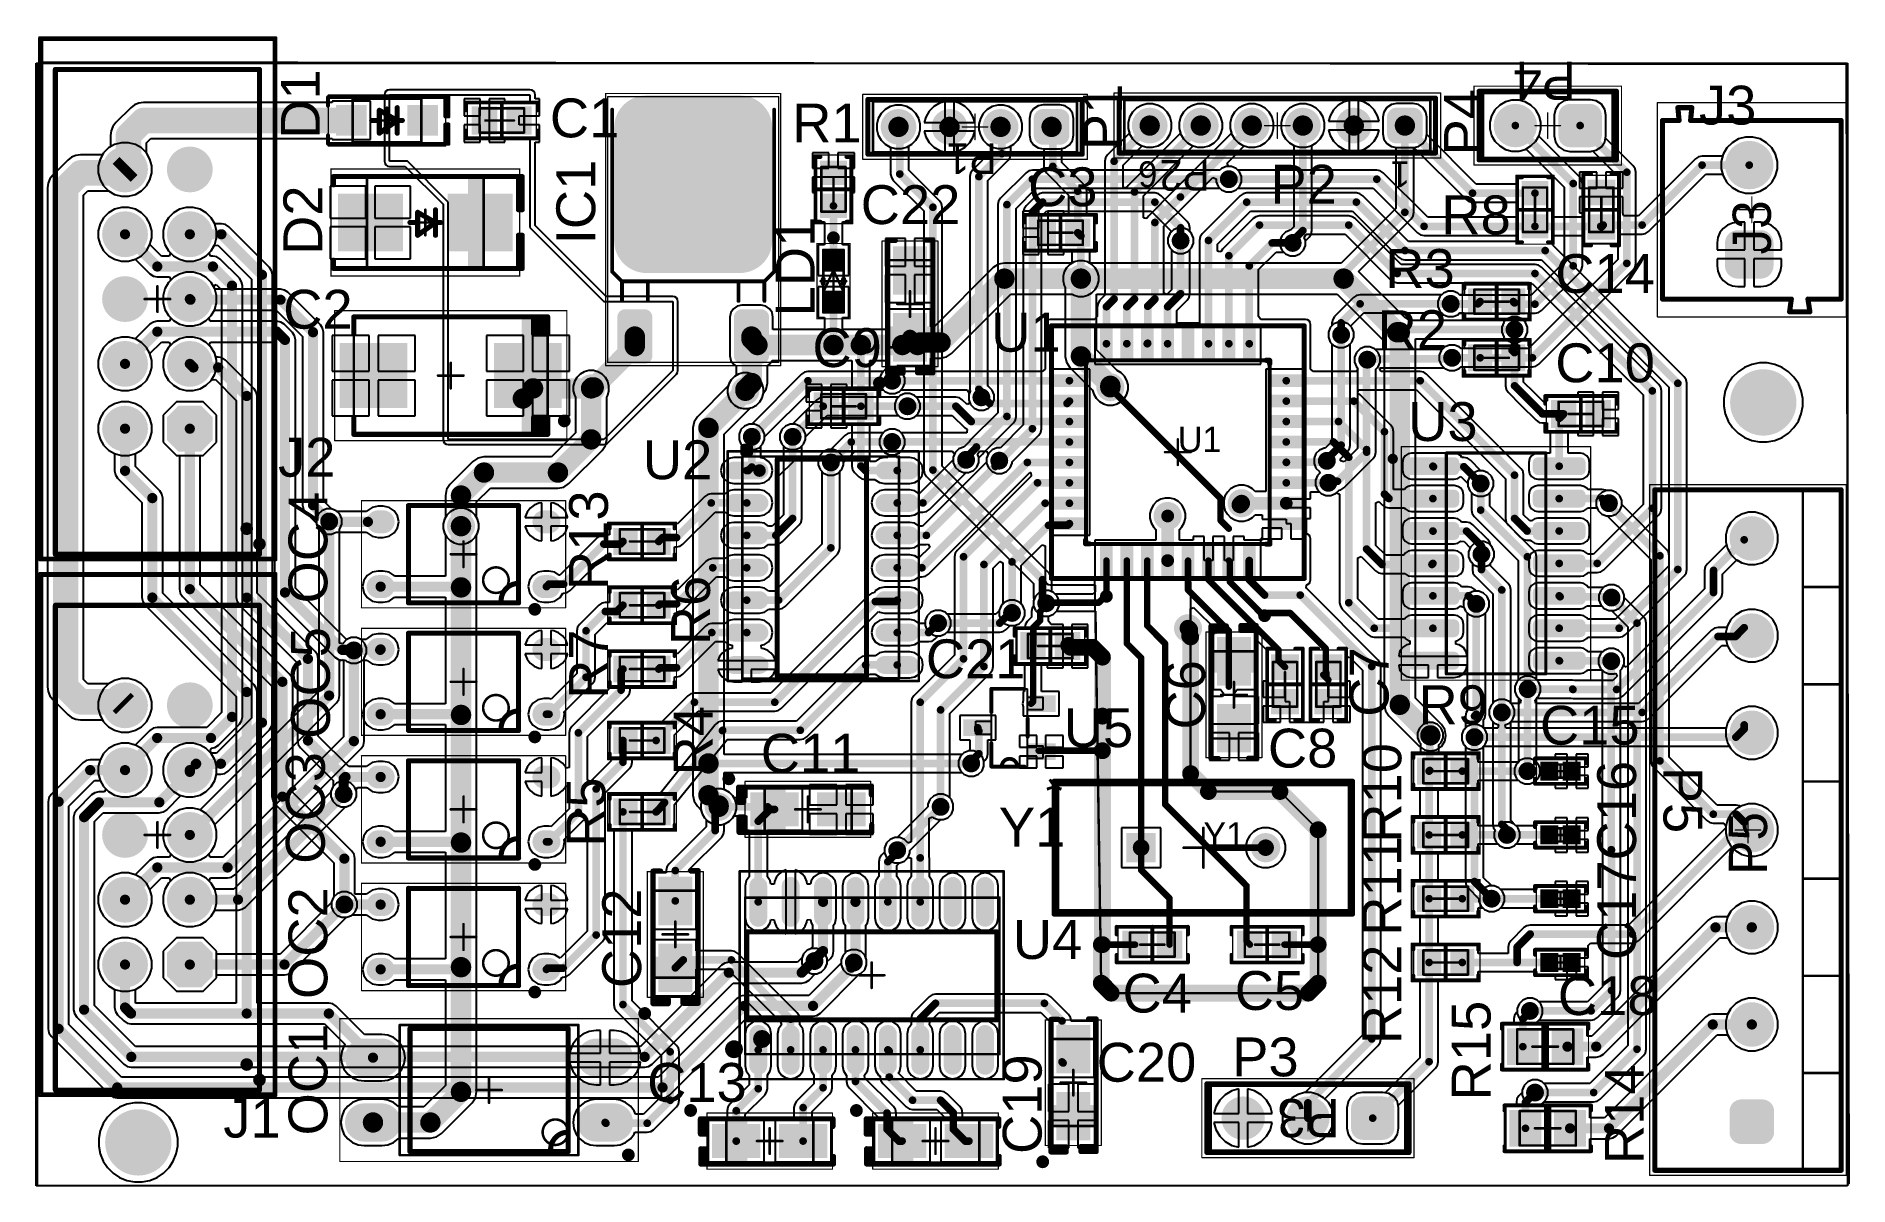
# Model space of a CAD drawing. Header units: millimetres. Extents: x 0.02 to 2.82, y 0.02 to 1.79.
import ezdxf

# ---------------------------------------------------------------- set-up
doc = ezdxf.new("R2010")
doc.units = ezdxf.units.MM
doc.header["$MEASUREMENT"] = 0
for name, color, linetype in [('BottomLayer', 5, 'Continuous'), ('BottomSolder', 6, 'Continuous'), ('Mechanical1', 6, 'Continuous'), ('Mechanical10', 56, 'Continuous'), ('Mechanical11', 56, 'Continuous'), ('Mechanical12', 56, 'Continuous'), ('Mechanical13', 56, 'Continuous'), ('Mechanical14', 56, 'Continuous'), ('Mechanical15', 56, 'Continuous'), ('Mechanical2', 216, 'Continuous'), ('Mechanical4', 56, 'Continuous'), ('Mechanical5', 56, 'Continuous'), ('Mechanical8', 56, 'Continuous'), ('MultiLayer', 9, 'Continuous'), ('PadHoleLayer', 156, 'Continuous'), ('TopLayer', 1, 'Continuous'), ('TopOverlay', 2, 'Continuous'), ('TopPaste', 8, 'Continuous'), ('TopSolder', 216, 'Continuous'), ('ViaHoleLayer', 16, 'Continuous')]:
    doc.layers.add(name, color=color, linetype=linetype)
doc.styles.add('Arial', font='arial.ttf', dxfattribs={"height": 0.2})

msp = doc.modelspace()

# ---------------------------------------------------------------- texts
at = {"layer": 'TopOverlay', "style": 'Arial'}
for s, rotation, p in [('D1', 90, (0.4572, 1.6352)), ('P1', 90, (1.6953, 1.6175)), ('P4', 90, (2.2524, 1.6095)), ('IC1', 90, (0.8824, 1.4724)), ('D2', 90, (0.4611, 1.4559)), ('LD1', 90, (1.2209, 1.3611)), ('OC4', 90, (0.469, 0.9181)), ('R13', 90, (0.902, 0.9388)), ('R6', 90, (1.0595, 0.8536)), ('OC5', 90, (0.4729, 0.7094)), ('R7', 90, (0.902, 0.7709)), ('C7', 90, (2.1068, 0.7433)), ('C6', 90, (1.8233, 0.7236)), ('R4', 90, (1.0635, 0.6528)), ('R10', 90, (2.1264, 0.549)), ('OC3', 90, (0.465, 0.5165)), ('C16', 90, (2.4887, 0.5215)), ('R5', 90, (0.8981, 0.5425)), ('P5', 270, (2.531, 0.6661)), ('R11', 90, (2.1264, 0.4055)), ('C17', 90, (2.4887, 0.3679)), ('OC2', 90, (0.469, 0.3078)), ('C12', 90, (0.9532, 0.3246)), ('R12', 90, (2.1264, 0.238)), ('R15', 90, (2.2642, 0.1514)), ('OC1', 90, (0.469, 0.0973)), ('C19', 90, (1.5713, 0.0687)), ('R14', 90, (2.5005, 0.053))]:
    msp.add_text(s, height=0.06, rotation=rotation, dxfattribs=at).set_placement(p)
for s, p in [('J3', (2.5858, 1.657)), ('C1', (0.8124, 1.6373)), ('R1', (1.1864, 1.6295)), ('P2', (1.9244, 1.535)), ('C3', (1.5504, 1.531)), ('C22', (1.2921, 1.5035)), ('R8', (2.1882, 1.4877)), ('R3', (2.1016, 1.405)), ('C14', (2.364, 1.3972)), ('C2', (0.4008, 1.3421)), ('R2', (2.0898, 1.3106)), ('C9', (1.2175, 1.2829)), ('U1', (1.4935, 1.3066)), ('C10', (2.364, 1.2594)), ('U3', (2.137, 1.1688)), ('J2', (0.3929, 1.1137)), ('U2', (0.9559, 1.1098)), ('C21', (1.3926, 0.8027)), ('R9', (2.1528, 0.7318)), ('U5', (1.6055, 0.6964)), ('C15', (2.3404, 0.7003)), ('C11', (1.1378, 0.657)), ('C8', (1.9205, 0.6649)), ('Y1', (1.5053, 0.5428)), ('U4', (1.5268, 0.3696)), ('C4', (1.6961, 0.2869)), ('C5', (1.8693, 0.2909)), ('C18', (2.3679, 0.283)), ('C20', (1.6562, 0.1802)), ('P3', (1.8654, 0.1885)), ('C13', (0.9624, 0.1491)), ('J1', (0.3084, 0.094))]:
    msp.add_text(s, height=0.06, dxfattribs=at).set_placement(p)

# ---------------------------------------------------------------- blocks, each defined once
blk = doc.blocks.new('CAP_POL_1206_3216_1')
at = {"layer": 'Mechanical13'}
blk.add_hatch(color=56, dxfattribs=at).paths.add_polyline_path([(-0.0675, -0.0335), (-0.0344, -0.0335), (-0.0344, 0.0335), (-0.0675, 0.0335)])
at = {"layer": 'TopLayer'}
for points in [[(-0.0161, -0.0242), (-0.087, -0.0242), (-0.087, 0.0242), (-0.0161, 0.0242)], [(0.087, -0.0242), (0.0161, -0.0242), (0.0161, 0.0242), (0.087, 0.0242)]]:
    blk.add_hatch(color=1, dxfattribs=at).paths.add_polyline_path(points)
at = {"layer": 'TopOverlay'}
for points in [[(-0.107, 0.0108), (-0.101, 0.0108), (-0.101, 0.0344), (-0.107, 0.0344)], [(-0.1063, -0.0354), (-0.1004, -0.0354), (-0.1004, -0.0118), (-0.1063, -0.0118)]]:
    blk.add_hatch(color=2, dxfattribs=at).paths.add_polyline_path(points)
at = {"layer": 'TopPaste'}
for points in [[(-0.0161, -0.0242), (-0.087, -0.0242), (-0.087, 0.0242), (-0.0161, 0.0242)], [(0.087, -0.0242), (0.0161, -0.0242), (0.0161, 0.0242), (0.087, 0.0242)]]:
    blk.add_hatch(color=8, dxfattribs=at).paths.add_polyline_path(points)
at = {"layer": 'TopSolder'}
for points in [[(-0.0142, -0.0262), (-0.089, -0.0262), (-0.089, 0.0262), (-0.0142, 0.0262)], [(0.089, -0.0262), (0.0142, -0.0262), (0.0142, 0.0262), (0.089, 0.0262)]]:
    blk.add_hatch(color=216, dxfattribs=at).paths.add_polyline_path(points)
at = {"layer": 'Mechanical13', "const_width": 0.00394}
for points in [[(-0.0669, 0.0335), (0.0675, 0.0335)], [(-0.0669, 0.0335), (-0.0669, -0.0335)], [(0.0675, 0.0335), (0.0675, -0.0335)], [(-0.0669, -0.0335), (0.0675, -0.0335)]]:
    blk.add_lwpolyline(points, dxfattribs=at)
at = {"layer": 'Mechanical13', "const_width": 0.00197}
for points in [[(-0.0679, 0.0335, 1), (-0.0659, 0.0335, 1)], [(-0.0679, 0.0335, 1), (-0.0659, 0.0335, 1)], [(0.0665, 0.0335, 1), (0.0685, 0.0335, 1)], [(0.0665, 0.0335, 1), (0.0685, 0.0335, 1)], [(-0.0679, -0.0335, 1), (-0.0659, -0.0335, 1)], [(-0.0679, -0.0335, 1), (-0.0659, -0.0335, 1)], [(0.0665, -0.0335, 1), (0.0685, -0.0335, 1)], [(0.0665, -0.0335, 1), (0.0685, -0.0335, 1)]]:
    blk.add_lwpolyline(points, format="xyb", close=True, dxfattribs=at)
at = {"layer": 'Mechanical15'}
for points, const_width in [([(-0.0969, 0.0433), (-0.0969, -0.0433)], 0.00197), ([(-0.0969, 0.0433), (0.0969, 0.0433)], 0.00197), ([(0.0969, 0.0433), (0.0969, -0.0433)], 0.00197), ([(-0.0197, 0), (0.0197, 0)], 0.00394), ([(0, 0.0197), (0, -0.0197)], 0.00394), ([(-0.0969, -0.0433), (0.0969, -0.0433)], 0.00197)]:
    blk.add_lwpolyline(points, dxfattribs=dict(at, const_width=const_width))
for points, const_width in [([(-0.0973, 0.0433, 1), (-0.0964, 0.0433, 1)], 0.000984), ([(-0.0973, 0.0433, 1), (-0.0964, 0.0433, 1)], 0.000984), ([(0.0964, 0.0433, 1), (0.0973, 0.0433, 1)], 0.000984), ([(0.0964, 0.0433, 1), (0.0973, 0.0433, 1)], 0.000984), ([(-0.0207, 0, 1), (-0.0187, 0, 1)], 0.00197), ([(-0.001, 0.0197, 1), (0.001, 0.0197, 1)], 0.00197), ([(0.0187, 0, 1), (0.0207, 0, 1)], 0.00197), ([(-0.001, -0.0197, 1), (0.001, -0.0197, 1)], 0.00197), ([(-0.0973, -0.0433, 1), (-0.0964, -0.0433, 1)], 0.000984), ([(-0.0973, -0.0433, 1), (-0.0964, -0.0433, 1)], 0.000984), ([(0.0964, -0.0433, 1), (0.0973, -0.0433, 1)], 0.000984), ([(0.0964, -0.0433, 1), (0.0973, -0.0433, 1)], 0.000984)]:
    blk.add_lwpolyline(points, format="xyb", close=True, dxfattribs=dict(at, const_width=const_width))
at = {"layer": 'TopOverlay'}
for points, const_width in [([(-0.1171, 0.0472, 1), (-0.127, 0.0472, 1)], 0.00984), ([(-0.1294, 0.0472, 1), (-0.1245, 0.0472, 1)], 0.00492), ([(-0.1196, 0.0472, 1), (-0.1147, 0.0472, 1)], 0.00492), ([(-0.1089, 0.0344, 1), (-0.105, 0.0344, 1)], 0.00394), ([(-0.1089, 0.0344, 1), (-0.105, 0.0344, 1)], 0.00394), ([(-0.101, 0.0344, 1), (-0.0971, 0.0344, 1)], 0.00394), ([(0.0958, 0.0344, 1), (0.0997, 0.0344, 1)], 0.00394), ([(0.0958, 0.0344, 1), (0.0997, 0.0344, 1)], 0.00394), ([(-0.1089, 0.0108, 1), (-0.105, 0.0108, 1)], 0.00394), ([(-0.1089, 0.0108, 1), (-0.105, 0.0108, 1)], 0.00394), ([(-0.101, 0.0108, 1), (-0.0971, 0.0108, 1)], 0.00394), ([(-0.101, 0.0108, 1), (-0.0971, 0.0108, 1)], 0.00394), ([(0.0958, 0.0226, 1), (0.0997, 0.0226, 1)], 0.00394), ([(-0.1083, -0.0118, 1), (-0.1043, -0.0118, 1)], 0.00394), ([(-0.1083, -0.0118, 1), (-0.1043, -0.0118, 1)], 0.00394), ([(-0.1004, -0.0118, 1), (-0.0965, -0.0118, 1)], 0.00394), ([(-0.1004, -0.0118, 1), (-0.0965, -0.0118, 1)], 0.00394), ([(0.0965, -0.0236, 1), (0.1004, -0.0236, 1)], 0.00394), ([(-0.1083, -0.0354, 1), (-0.1043, -0.0354, 1)], 0.00394), ([(-0.1083, -0.0354, 1), (-0.1043, -0.0354, 1)], 0.00394), ([(-0.1004, -0.0354, 1), (-0.0965, -0.0354, 1)], 0.00394), ([(0.0965, -0.0354, 1), (0.1004, -0.0354, 1)], 0.00394), ([(0.0965, -0.0354, 1), (0.1004, -0.0354, 1)], 0.00394)]:
    blk.add_lwpolyline(points, format="xyb", close=True, dxfattribs=dict(at, const_width=const_width))
at = {"layer": 'TopOverlay', "const_width": 0.00787}
for points in [[(-0.107, 0.0344), (0.0978, 0.0344)], [(-0.107, 0.0344), (-0.107, 0.0108)], [(-0.0991, 0.0344), (-0.0991, 0.0108)], [(0.0978, 0.0344), (0.0978, 0.0226)], [(-0.107, 0.0108), (-0.0991, 0.0108)], [(-0.1063, -0.0118), (-0.1063, -0.0354)], [(-0.1063, -0.0118), (-0.0984, -0.0118)], [(-0.0984, -0.0118), (-0.0984, -0.0354)], [(0.0984, -0.0236), (0.0984, -0.0354)], [(-0.1063, -0.0354), (0.0984, -0.0354)]]:
    blk.add_lwpolyline(points, dxfattribs=at)
blk = doc.blocks.new('RES_0805_2012_2')
at = {"layer": 'TopLayer'}
for points in [[(-0.0571, -0.0266), (-0.0571, 0.0266), (-0.0118, 0.0266), (-0.0118, -0.0266)], [(0.0118, -0.0266), (0.0118, 0.0266), (0.0571, 0.0266), (0.0571, -0.0266)]]:
    blk.add_hatch(color=1, dxfattribs=at).paths.add_polyline_path(points)
at = {"layer": 'TopPaste'}
for points in [[(-0.0571, -0.0266), (-0.0571, 0.0266), (-0.0118, 0.0266), (-0.0118, -0.0266)], [(0.0118, -0.0266), (0.0118, 0.0266), (0.0571, 0.0266), (0.0571, -0.0266)]]:
    blk.add_hatch(color=8, dxfattribs=at).paths.add_polyline_path(points)
at = {"layer": 'TopSolder'}
for points in [[(-0.0591, -0.0285), (-0.0591, 0.0285), (-0.0098, 0.0285), (-0.0098, -0.0285)], [(0.0098, -0.0285), (0.0098, 0.0285), (0.0591, 0.0285), (0.0591, -0.0285)]]:
    blk.add_hatch(color=216, dxfattribs=at).paths.add_polyline_path(points)
at = {"layer": 'Mechanical13', "const_width": 0.00394}
for points in [[(-0.0433, -0.0266), (-0.0433, 0.0266)], [(-0.0433, 0.0266), (0.0433, 0.0266)], [(0.0433, -0.0266), (0.0433, 0.0266)], [(-0.0433, -0.0266), (0.0433, -0.0266)]]:
    blk.add_lwpolyline(points, dxfattribs=at)
at = {"layer": 'Mechanical13', "const_width": 0.00197}
for points in [[(-0.0443, 0.0266, 1), (-0.0423, 0.0266, 1)], [(-0.0443, 0.0266, 1), (-0.0423, 0.0266, 1)], [(0.0423, 0.0266, 1), (0.0443, 0.0266, 1)], [(0.0423, 0.0266, 1), (0.0443, 0.0266, 1)], [(-0.0443, -0.0266, 1), (-0.0423, -0.0266, 1)], [(-0.0443, -0.0266, 1), (-0.0423, -0.0266, 1)], [(0.0423, -0.0266, 1), (0.0443, -0.0266, 1)], [(0.0423, -0.0266, 1), (0.0443, -0.0266, 1)]]:
    blk.add_lwpolyline(points, format="xyb", close=True, dxfattribs=at)
at = {"layer": 'Mechanical15'}
for points, const_width in [([(-0.0669, -0.0374), (-0.0669, 0.0374)], 0.00197), ([(-0.0669, 0.0374), (0.0669, 0.0374)], 0.00197), ([(0.0669, -0.0374), (0.0669, 0.0374)], 0.00197), ([(-0.0197, 0), (0.0197, 0)], 0.00394), ([(0, -0.0197), (0, 0.0197)], 0.00394), ([(-0.0669, -0.0374), (0.0669, -0.0374)], 0.00197)]:
    blk.add_lwpolyline(points, dxfattribs=dict(at, const_width=const_width))
for points, const_width in [([(-0.0674, 0.0374, 1), (-0.0664, 0.0374, 1)], 0.000984), ([(-0.0674, 0.0374, 1), (-0.0664, 0.0374, 1)], 0.000984), ([(0.0664, 0.0374, 1), (0.0674, 0.0374, 1)], 0.000984), ([(0.0664, 0.0374, 1), (0.0674, 0.0374, 1)], 0.000984), ([(-0.0207, 0, 1), (-0.0187, 0, 1)], 0.00197), ([(-0.001, 0.0197, 1), (0.001, 0.0197, 1)], 0.00197), ([(0.0187, 0, 1), (0.0207, 0, 1)], 0.00197), ([(-0.001, -0.0197, 1), (0.001, -0.0197, 1)], 0.00197), ([(-0.0674, -0.0374, 1), (-0.0664, -0.0374, 1)], 0.000984), ([(-0.0674, -0.0374, 1), (-0.0664, -0.0374, 1)], 0.000984), ([(0.0664, -0.0374, 1), (0.0674, -0.0374, 1)], 0.000984), ([(0.0664, -0.0374, 1), (0.0674, -0.0374, 1)], 0.000984)]:
    blk.add_lwpolyline(points, format="xyb", close=True, dxfattribs=dict(at, const_width=const_width))
at = {"layer": 'TopOverlay', "const_width": 0.00591}
for points in [[(-0.0669, 0.0276), (-0.0669, 0.0354)], [(-0.0669, 0.0354), (0.0669, 0.0354)], [(0, -0.0354), (0, 0.0354)], [(0.0669, 0.0276), (0.0669, 0.0354)], [(-0.0669, -0.0354), (-0.0669, -0.0276)], [(0.0669, -0.0354), (0.0669, -0.0276)], [(-0.0669, -0.0354), (0.0669, -0.0354)]]:
    blk.add_lwpolyline(points, dxfattribs=at)
at = {"layer": 'TopOverlay', "const_width": 0.00295}
for points in [[(-0.0684, 0.0354, 1), (-0.0655, 0.0354, 1)], [(-0.0684, 0.0354, 1), (-0.0655, 0.0354, 1)], [(-0.0684, 0.0276, 1), (-0.0655, 0.0276, 1)], [(-0.0015, 0.0354, 1), (0.0015, 0.0354, 1)], [(0.0655, 0.0354, 1), (0.0684, 0.0354, 1)], [(0.0655, 0.0354, 1), (0.0684, 0.0354, 1)], [(0.0655, 0.0276, 1), (0.0684, 0.0276, 1)], [(-0.0684, -0.0276, 1), (-0.0655, -0.0276, 1)], [(0.0655, -0.0276, 1), (0.0684, -0.0276, 1)], [(-0.0684, -0.0354, 1), (-0.0655, -0.0354, 1)], [(-0.0684, -0.0354, 1), (-0.0655, -0.0354, 1)], [(-0.0015, -0.0354, 1), (0.0015, -0.0354, 1)], [(0.0655, -0.0354, 1), (0.0684, -0.0354, 1)], [(0.0655, -0.0354, 1), (0.0684, -0.0354, 1)]]:
    blk.add_lwpolyline(points, format="xyb", close=True, dxfattribs=at)
blk = doc.blocks.new('RES_0805_2012_3')
at = {"layer": 'TopLayer'}
for points in [[(-0.0571, -0.0266), (-0.0571, 0.0266), (-0.0118, 0.0266), (-0.0118, -0.0266)], [(0.0118, -0.0266), (0.0118, 0.0266), (0.0571, 0.0266), (0.0571, -0.0266)]]:
    blk.add_hatch(color=1, dxfattribs=at).paths.add_polyline_path(points)
at = {"layer": 'TopPaste'}
for points in [[(-0.0571, -0.0266), (-0.0571, 0.0266), (-0.0118, 0.0266), (-0.0118, -0.0266)], [(0.0118, -0.0266), (0.0118, 0.0266), (0.0571, 0.0266), (0.0571, -0.0266)]]:
    blk.add_hatch(color=8, dxfattribs=at).paths.add_polyline_path(points)
at = {"layer": 'TopSolder'}
for points in [[(-0.0591, -0.0285), (-0.0591, 0.0285), (-0.0098, 0.0285), (-0.0098, -0.0285)], [(0.0098, -0.0285), (0.0098, 0.0285), (0.0591, 0.0285), (0.0591, -0.0285)]]:
    blk.add_hatch(color=216, dxfattribs=at).paths.add_polyline_path(points)
at = {"layer": 'Mechanical13', "const_width": 0.00394}
for points in [[(-0.0433, -0.0266), (-0.0433, 0.0266)], [(-0.0433, 0.0266), (0.0433, 0.0266)], [(0.0433, -0.0266), (0.0433, 0.0266)], [(-0.0433, -0.0266), (0.0433, -0.0266)]]:
    blk.add_lwpolyline(points, dxfattribs=at)
at = {"layer": 'Mechanical13', "const_width": 0.00197}
for points in [[(-0.0443, 0.0266, 1), (-0.0423, 0.0266, 1)], [(-0.0443, 0.0266, 1), (-0.0423, 0.0266, 1)], [(0.0423, 0.0266, 1), (0.0443, 0.0266, 1)], [(0.0423, 0.0266, 1), (0.0443, 0.0266, 1)], [(-0.0443, -0.0266, 1), (-0.0423, -0.0266, 1)], [(-0.0443, -0.0266, 1), (-0.0423, -0.0266, 1)], [(0.0423, -0.0266, 1), (0.0443, -0.0266, 1)], [(0.0423, -0.0266, 1), (0.0443, -0.0266, 1)]]:
    blk.add_lwpolyline(points, format="xyb", close=True, dxfattribs=at)
at = {"layer": 'Mechanical15'}
for points, const_width in [([(-0.0669, -0.0374), (-0.0669, 0.0374)], 0.00197), ([(-0.0669, 0.0374), (0.0669, 0.0374)], 0.00197), ([(0.0669, -0.0374), (0.0669, 0.0374)], 0.00197), ([(-0.0197, 0), (0.0197, 0)], 0.00394), ([(0, -0.0197), (0, 0.0197)], 0.00394), ([(-0.0669, -0.0374), (0.0669, -0.0374)], 0.00197)]:
    blk.add_lwpolyline(points, dxfattribs=dict(at, const_width=const_width))
for points, const_width in [([(-0.0674, 0.0374, 1), (-0.0664, 0.0374, 1)], 0.000984), ([(-0.0674, 0.0374, 1), (-0.0664, 0.0374, 1)], 0.000984), ([(0.0664, 0.0374, 1), (0.0674, 0.0374, 1)], 0.000984), ([(0.0664, 0.0374, 1), (0.0674, 0.0374, 1)], 0.000984), ([(-0.0207, 0, 1), (-0.0187, 0, 1)], 0.00197), ([(-0.001, 0.0197, 1), (0.001, 0.0197, 1)], 0.00197), ([(0.0187, 0, 1), (0.0207, 0, 1)], 0.00197), ([(-0.001, -0.0197, 1), (0.001, -0.0197, 1)], 0.00197), ([(-0.0674, -0.0374, 1), (-0.0664, -0.0374, 1)], 0.000984), ([(-0.0674, -0.0374, 1), (-0.0664, -0.0374, 1)], 0.000984), ([(0.0664, -0.0374, 1), (0.0674, -0.0374, 1)], 0.000984), ([(0.0664, -0.0374, 1), (0.0674, -0.0374, 1)], 0.000984)]:
    blk.add_lwpolyline(points, format="xyb", close=True, dxfattribs=dict(at, const_width=const_width))
at = {"layer": 'TopOverlay', "const_width": 0.00591}
for points in [[(-0.0669, 0.0276), (-0.0669, 0.0354)], [(-0.0669, 0.0354), (0.0669, 0.0354)], [(0, -0.0354), (0, 0.0354)], [(0.0669, 0.0276), (0.0669, 0.0354)], [(-0.0669, -0.0354), (-0.0669, -0.0276)], [(0.0669, -0.0354), (0.0669, -0.0276)], [(-0.0669, -0.0354), (0.0669, -0.0354)]]:
    blk.add_lwpolyline(points, dxfattribs=at)
at = {"layer": 'TopOverlay', "const_width": 0.00295}
for points in [[(-0.0684, 0.0354, 1), (-0.0655, 0.0354, 1)], [(-0.0684, 0.0354, 1), (-0.0655, 0.0354, 1)], [(-0.0684, 0.0276, 1), (-0.0655, 0.0276, 1)], [(-0.0015, 0.0354, 1), (0.0015, 0.0354, 1)], [(0.0655, 0.0354, 1), (0.0684, 0.0354, 1)], [(0.0655, 0.0354, 1), (0.0684, 0.0354, 1)], [(0.0655, 0.0276, 1), (0.0684, 0.0276, 1)], [(-0.0684, -0.0276, 1), (-0.0655, -0.0276, 1)], [(0.0655, -0.0276, 1), (0.0684, -0.0276, 1)], [(-0.0684, -0.0354, 1), (-0.0655, -0.0354, 1)], [(-0.0684, -0.0354, 1), (-0.0655, -0.0354, 1)], [(-0.0015, -0.0354, 1), (0.0015, -0.0354, 1)], [(0.0655, -0.0354, 1), (0.0684, -0.0354, 1)], [(0.0655, -0.0354, 1), (0.0684, -0.0354, 1)]]:
    blk.add_lwpolyline(points, format="xyb", close=True, dxfattribs=at)
blk = doc.blocks.new('A_______ABL_16_000MHZ_B2_0_4')
at = {"layer": 'BottomLayer'}
blk.add_hatch(color=5, dxfattribs=at).paths.add_polyline_path([(-0.1187, 0.0226), (-0.0734, 0.0226), (-0.0734, -0.0226), (-0.1187, -0.0226)])
h = blk.add_hatch(color=5, dxfattribs=at)
edge = h.paths.add_edge_path()
edge.add_arc((0.0961, 0), 0.0226, 0, 360)
at = {"layer": 'BottomSolder'}
blk.add_hatch(color=6, dxfattribs=at).paths.add_polyline_path([(-0.1187, 0.0226), (-0.0734, 0.0226), (-0.0734, -0.0226), (-0.1187, -0.0226)])
h = blk.add_hatch(color=6, dxfattribs=at)
edge = h.paths.add_edge_path()
edge.add_arc((0.0961, 0), 0.0226, 0, 360)
at = {"layer": 'MultiLayer'}
blk.add_hatch(color=9, dxfattribs=at).paths.add_polyline_path([(-0.1187, 0.0226), (-0.0734, 0.0226), (-0.0734, -0.0226), (-0.1187, -0.0226)])
h = blk.add_hatch(color=9, dxfattribs=at)
edge = h.paths.add_edge_path()
edge.add_arc((0.0961, 0), 0.0226, 0, 360)
at = {"layer": 'PadHoleLayer'}
h = blk.add_hatch(color=156, dxfattribs=at)
edge = h.paths.add_edge_path()
edge.add_arc((-0.0961, 0), 0.0128, 0, 360)
h = blk.add_hatch(color=156, dxfattribs=at)
edge = h.paths.add_edge_path()
edge.add_arc((0.0961, 0), 0.0128, 0, 360)
at = {"layer": 'TopLayer'}
blk.add_hatch(color=1, dxfattribs=at).paths.add_polyline_path([(-0.1187, 0.0226), (-0.0734, 0.0226), (-0.0734, -0.0226), (-0.1187, -0.0226)])
h = blk.add_hatch(color=1, dxfattribs=at)
edge = h.paths.add_edge_path()
edge.add_arc((0.0961, 0), 0.0226, 0, 360)
at = {"layer": 'TopSolder'}
blk.add_hatch(color=216, dxfattribs=at).paths.add_polyline_path([(-0.1187, 0.0226), (-0.0734, 0.0226), (-0.0734, -0.0226), (-0.1187, -0.0226)])
h = blk.add_hatch(color=216, dxfattribs=at)
edge = h.paths.add_edge_path()
edge.add_arc((0.0961, 0), 0.0226, 0, 360)
at = {"layer": 'Mechanical10', "const_width": 0.00787}
for points in [[(-0.2303, 0.1024), (0.2303, 0.1024)], [(-0.2303, -0.1024), (-0.2303, 0.1024)], [(0.2303, -0.1024), (0.2303, 0.1024)], [(-0.2303, -0.1024), (0.2303, -0.1024)]]:
    blk.add_lwpolyline(points, dxfattribs=at)
at = {"layer": 'Mechanical10', "const_width": 0.00394}
for points in [[(-0.2323, 0.1024, 1), (-0.2283, 0.1024, 1)], [(-0.2323, 0.1024, 1), (-0.2283, 0.1024, 1)], [(0.2283, 0.1024, 1), (0.2323, 0.1024, 1)], [(0.2283, 0.1024, 1), (0.2323, 0.1024, 1)], [(-0.2323, -0.1024, 1), (-0.2283, -0.1024, 1)], [(-0.2323, -0.1024, 1), (-0.2283, -0.1024, 1)], [(0.2283, -0.1024, 1), (0.2323, -0.1024, 1)], [(0.2283, -0.1024, 1), (0.2323, -0.1024, 1)]]:
    blk.add_lwpolyline(points, format="xyb", close=True, dxfattribs=at)
at = {"layer": 'Mechanical12', "const_width": 0.00591}
for points in [[(-0.2264, 0.0984), (0.2264, 0.0984)], [(-0.2264, -0.0984), (-0.2264, 0.0984)], [(0.2264, -0.0984), (0.2264, 0.0984)], [(-0.2264, -0.0984), (0.2264, -0.0984)]]:
    blk.add_lwpolyline(points, dxfattribs=at)
at = {"layer": 'Mechanical12', "const_width": 0.00295}
for points in [[(-0.2279, 0.0984, 1), (-0.2249, 0.0984, 1)], [(-0.2279, 0.0984, 1), (-0.2249, 0.0984, 1)], [(0.2249, 0.0984, 1), (0.2279, 0.0984, 1)], [(0.2249, 0.0984, 1), (0.2279, 0.0984, 1)], [(-0.2279, -0.0984, 1), (-0.2249, -0.0984, 1)], [(-0.2279, -0.0984, 1), (-0.2249, -0.0984, 1)], [(0.2249, -0.0984, 1), (0.2279, -0.0984, 1)], [(0.2249, -0.0984, 1), (0.2279, -0.0984, 1)]]:
    blk.add_lwpolyline(points, format="xyb", close=True, dxfattribs=at)
at = {"layer": 'Mechanical15'}
for points, const_width in [([(-0.2303, 0.1024), (0.2303, 0.1024)], 0.00787), ([(-0.2303, -0.1024), (-0.2303, 0.1024)], 0.00787), ([(0.2303, -0.1024), (0.2303, 0.1024)], 0.00787), ([(0, -0.0307), (0, 0.0307)], 0.00394), ([(-0.0307, 0), (0.0307, 0)], 0.00394), ([(-0.2303, -0.1024), (0.2303, -0.1024)], 0.00787)]:
    blk.add_lwpolyline(points, dxfattribs=dict(at, const_width=const_width))
for points, const_width in [([(-0.2323, 0.1024, 1), (-0.2283, 0.1024, 1)], 0.00394), ([(-0.2323, 0.1024, 1), (-0.2283, 0.1024, 1)], 0.00394), ([(0.2283, 0.1024, 1), (0.2323, 0.1024, 1)], 0.00394), ([(0.2283, 0.1024, 1), (0.2323, 0.1024, 1)], 0.00394), ([(-0.001, 0.0307, 1), (0.001, 0.0307, 1)], 0.00197), ([(-0.0317, 0, 1), (-0.0297, 0, 1)], 0.00197), ([(0.0297, 0, 1), (0.0317, 0, 1)], 0.00197), ([(-0.001, -0.0307, 1), (0.001, -0.0307, 1)], 0.00197), ([(-0.2323, -0.1024, 1), (-0.2283, -0.1024, 1)], 0.00394), ([(-0.2323, -0.1024, 1), (-0.2283, -0.1024, 1)], 0.00394), ([(0.2283, -0.1024, 1), (0.2323, -0.1024, 1)], 0.00394), ([(0.2283, -0.1024, 1), (0.2323, -0.1024, 1)], 0.00394)]:
    blk.add_lwpolyline(points, format="xyb", close=True, dxfattribs=dict(at, const_width=const_width))
at = {"layer": 'TopOverlay', "const_width": 0.00787}
for points in [[(-0.2264, 0.0984), (0.2264, 0.0984)], [(-0.2264, -0.0984), (-0.2264, 0.0984)], [(0.2264, -0.0984), (0.2264, 0.0984)], [(-0.2264, -0.0984), (0.2264, -0.0984)]]:
    blk.add_lwpolyline(points, dxfattribs=at)
at = {"layer": 'TopOverlay', "const_width": 0.00394}
for points in [[(-0.2283, 0.0984, 1), (-0.2244, 0.0984, 1)], [(-0.2283, 0.0984, 1), (-0.2244, 0.0984, 1)], [(0.2244, 0.0984, 1), (0.2283, 0.0984, 1)], [(0.2244, 0.0984, 1), (0.2283, 0.0984, 1)], [(-0.2283, -0.0984, 1), (-0.2244, -0.0984, 1)], [(-0.2283, -0.0984, 1), (-0.2244, -0.0984, 1)], [(0.2244, -0.0984, 1), (0.2283, -0.0984, 1)], [(0.2244, -0.0984, 1), (0.2283, -0.0984, 1)]]:
    blk.add_lwpolyline(points, format="xyb", close=True, dxfattribs=at)
at = {"layer": 'Mechanical10'}
blk.add_text('Y1', height=0.03937, dxfattribs=at).set_placement((0, 0))
blk = doc.blocks.new('SOT95P240X111_3N_5')
at = {"layer": 'TopLayer'}
for points in [[(-0.069, 0.048), (-0.029, 0.048), (-0.029, 0.026), (-0.069, 0.026)], [(0.029, 0.011), (0.069, 0.011), (0.069, -0.011), (0.029, -0.011)], [(-0.069, -0.026), (-0.029, -0.026), (-0.029, -0.048), (-0.069, -0.048)]]:
    blk.add_hatch(color=1, dxfattribs=at).paths.add_polyline_path(points)
at = {"layer": 'TopPaste'}
for points in [[(-0.069, 0.048), (-0.029, 0.048), (-0.029, 0.026), (-0.069, 0.026)], [(0.029, 0.011), (0.069, 0.011), (0.069, -0.011), (0.029, -0.011)], [(-0.069, -0.026), (-0.029, -0.026), (-0.029, -0.048), (-0.069, -0.048)]]:
    blk.add_hatch(color=8, dxfattribs=at).paths.add_polyline_path(points)
at = {"layer": 'TopSolder'}
for points in [[(-0.071, 0.05), (-0.027, 0.05), (-0.027, 0.024), (-0.071, 0.024)], [(0.027, 0.013), (0.071, 0.013), (0.071, -0.013), (0.027, -0.013)], [(-0.071, -0.024), (-0.027, -0.024), (-0.027, -0.05), (-0.071, -0.05)]]:
    blk.add_hatch(color=216, dxfattribs=at).paths.add_polyline_path(points)
at = {"layer": 'Mechanical13'}
for points in [[(-0.012, 0.06), (-0.028, 0.06)], [(-0.028, 0.06), (-0.028, 0.047)], [(0.012, 0.06), (-0.012, 0.06)], [(0.028, 0.06), (0.012, 0.06)], [(0.028, 0.06), (0.028, 0.01)], [(-0.028, 0.047), (-0.052, 0.047)], [(-0.052, 0.047), (-0.052, 0.028)], [(-0.028, 0.028), (-0.052, 0.028)], [(-0.028, 0.047), (-0.028, 0.028)], [(-0.028, 0.028), (-0.028, -0.028)], [(0.028, 0.01), (0.028, -0.01)], [(0.052, 0.01), (0.028, 0.01)], [(0.052, 0.01), (0.052, -0.01)], [(0.028, -0.01), (0.028, -0.06)], [(0.052, -0.01), (0.028, -0.01)], [(-0.028, -0.028), (-0.052, -0.028)], [(-0.052, -0.028), (-0.052, -0.047)], [(-0.028, -0.047), (-0.052, -0.047)], [(-0.028, -0.028), (-0.028, -0.047)], [(-0.028, -0.047), (-0.028, -0.06)], [(0.028, -0.06), (-0.028, -0.06)]]:
    blk.add_lwpolyline(points, dxfattribs=at)
for points in [[(-0.028, 0.06, 1), (-0.028, 0.06, 1)], [(-0.028, 0.06, 1), (-0.028, 0.06, 1)], [(-0.012, 0.06, 1), (-0.012, 0.06, 1)], [(-0.012, 0.06, 1), (-0.012, 0.06, 1)], [(-0.012, 0.06, 1), (-0.012, 0.06, 1)], [(0.012, 0.06, 1), (0.012, 0.06, 1)], [(0.012, 0.06, 1), (0.012, 0.06, 1)], [(0.012, 0.06, 1), (0.012, 0.06, 1)], [(0.028, 0.06, 1), (0.028, 0.06, 1)], [(0.028, 0.06, 1), (0.028, 0.06, 1)], [(-0.052, 0.047, 1), (-0.052, 0.047, 1)], [(-0.052, 0.047, 1), (-0.052, 0.047, 1)], [(-0.052, 0.028, 1), (-0.052, 0.028, 1)], [(-0.052, 0.028, 1), (-0.052, 0.028, 1)], [(-0.028, 0.047, 1), (-0.028, 0.047, 1)], [(-0.028, 0.047, 1), (-0.028, 0.047, 1)], [(-0.028, 0.047, 1), (-0.028, 0.047, 1)], [(-0.028, 0.028, 1), (-0.028, 0.028, 1)], [(-0.028, 0.028, 1), (-0.028, 0.028, 1)], [(-0.028, 0.028, 1), (-0.028, 0.028, 1)], [(0.028, 0.01, 1), (0.028, 0.01, 1)], [(0.028, 0.01, 1), (0.028, 0.01, 1)], [(0.028, 0.01, 1), (0.028, 0.01, 1)], [(0.052, 0.01, 1), (0.052, 0.01, 1)], [(0.052, 0.01, 1), (0.052, 0.01, 1)], [(0.028, -0.01, 1), (0.028, -0.01, 1)], [(0.028, -0.01, 1), (0.028, -0.01, 1)], [(0.028, -0.01, 1), (0.028, -0.01, 1)], [(0.052, -0.01, 1), (0.052, -0.01, 1)], [(0.052, -0.01, 1), (0.052, -0.01, 1)], [(-0.052, -0.028, 1), (-0.052, -0.028, 1)], [(-0.052, -0.028, 1), (-0.052, -0.028, 1)], [(-0.052, -0.047, 1), (-0.052, -0.047, 1)], [(-0.052, -0.047, 1), (-0.052, -0.047, 1)], [(-0.028, -0.028, 1), (-0.028, -0.028, 1)], [(-0.028, -0.028, 1), (-0.028, -0.028, 1)], [(-0.028, -0.028, 1), (-0.028, -0.028, 1)], [(-0.028, -0.047, 1), (-0.028, -0.047, 1)], [(-0.028, -0.047, 1), (-0.028, -0.047, 1)], [(-0.028, -0.047, 1), (-0.028, -0.047, 1)], [(-0.028, -0.06, 1), (-0.028, -0.06, 1)], [(-0.028, -0.06, 1), (-0.028, -0.06, 1)], [(0.028, -0.06, 1), (0.028, -0.06, 1)], [(0.028, -0.06, 1), (0.028, -0.06, 1)]]:
    blk.add_lwpolyline(points, format="xyb", close=True, dxfattribs=at)
blk.add_lwpolyline([(0.012, 0.06, -1), (-0.012, 0.06)], format="xyb", dxfattribs=at)
at = {"layer": 'TopOverlay', "const_width": 0.006}
for points in [[(-0.012, 0.06), (-0.023, 0.06)], [(0.012, 0.06), (-0.012, 0.06)], [(0.028, 0.06), (0.012, 0.06)], [(0.028, 0.06), (0.028, 0.024)], [(-0.028, 0.014), (-0.028, -0.014)], [(0.028, -0.024), (0.028, -0.06)], [(0.028, -0.06), (-0.023, -0.06)]]:
    blk.add_lwpolyline(points, dxfattribs=at)
at = {"layer": 'TopOverlay', "const_width": 0.003}
for points in [[(-0.0245, 0.06, 1), (-0.0215, 0.06, 1)], [(-0.0135, 0.06, 1), (-0.0105, 0.06, 1)], [(-0.0135, 0.06, 1), (-0.0105, 0.06, 1)], [(-0.0135, 0.06, 1), (-0.0105, 0.06, 1)], [(0.0105, 0.06, 1), (0.0135, 0.06, 1)], [(0.0105, 0.06, 1), (0.0135, 0.06, 1)], [(0.0105, 0.06, 1), (0.0135, 0.06, 1)], [(0.0265, 0.06, 1), (0.0295, 0.06, 1)], [(0.0265, 0.06, 1), (0.0295, 0.06, 1)], [(-0.0295, 0.014, 1), (-0.0265, 0.014, 1)], [(0.0265, 0.024, 1), (0.0295, 0.024, 1)], [(-0.0295, -0.014, 1), (-0.0265, -0.014, 1)], [(0.0265, -0.024, 1), (0.0295, -0.024, 1)], [(-0.0245, -0.06, 1), (-0.0215, -0.06, 1)], [(0.0265, -0.06, 1), (0.0295, -0.06, 1)], [(0.0265, -0.06, 1), (0.0295, -0.06, 1)]]:
    blk.add_lwpolyline(points, format="xyb", close=True, dxfattribs=at)
at = {"layer": 'TopOverlay', "const_width": 0.006}
blk.add_lwpolyline([(0.012, 0.06, -1), (-0.012, 0.06)], format="xyb", dxfattribs=at)
at = {"layer": 'Mechanical13'}
blk.add_text('*', height=0.05, dxfattribs=at).set_placement((-0.082, 0.054))
at = {"layer": 'TopOverlay'}
blk.add_text('*', height=0.05, dxfattribs=at).set_placement((-0.082, 0.054))
blk = doc.blocks.new('16_SO_6')
at = {"layer": 'Mechanical1'}
h = blk.add_hatch(color=6, dxfattribs=at)
edge = h.paths.add_edge_path()
edge.add_arc((-0.0984, 0.1693), 0.0138, 0, 360)
at = {"layer": 'TopLayer'}
h = blk.add_hatch(color=1, dxfattribs=at)
edge = h.paths.add_edge_path()
edge.add_arc((-0.0906, 0.1751), 0.0118, 270, 450)
edge.add_line((-0.0906, 0.1869), (-0.1398, 0.1869))
edge.add_arc((-0.1398, 0.1751), 0.0118, 90, 270)
edge.add_line((-0.1398, 0.1633), (-0.0906, 0.1633))
h = blk.add_hatch(color=1, dxfattribs=at)
edge = h.paths.add_edge_path()
edge.add_arc((0.1378, 0.1751), 0.0118, 270, 450)
edge.add_line((0.1378, 0.1869), (0.0886, 0.1869))
edge.add_arc((0.0886, 0.1751), 0.0118, 90, 270)
edge.add_line((0.0886, 0.1633), (0.1378, 0.1633))
h = blk.add_hatch(color=1, dxfattribs=at)
edge = h.paths.add_edge_path()
edge.add_arc((-0.0906, 0.1251), 0.0118, 270, 450)
edge.add_line((-0.0906, 0.1369), (-0.1398, 0.1369))
edge.add_arc((-0.1398, 0.1251), 0.0118, 90, 270)
edge.add_line((-0.1398, 0.1133), (-0.0906, 0.1133))
h = blk.add_hatch(color=1, dxfattribs=at)
edge = h.paths.add_edge_path()
edge.add_arc((0.1378, 0.1251), 0.0118, 270, 450)
edge.add_line((0.1378, 0.1369), (0.0886, 0.1369))
edge.add_arc((0.0886, 0.1251), 0.0118, 90, 270)
edge.add_line((0.0886, 0.1133), (0.1378, 0.1133))
h = blk.add_hatch(color=1, dxfattribs=at)
edge = h.paths.add_edge_path()
edge.add_arc((-0.0906, 0.0751), 0.0118, 270, 450)
edge.add_line((-0.0906, 0.0869), (-0.1398, 0.0869))
edge.add_arc((-0.1398, 0.0751), 0.0118, 90, 270)
edge.add_line((-0.1398, 0.0633), (-0.0906, 0.0633))
h = blk.add_hatch(color=1, dxfattribs=at)
edge = h.paths.add_edge_path()
edge.add_arc((0.1378, 0.0751), 0.0118, 270, 450)
edge.add_line((0.1378, 0.0869), (0.0886, 0.0869))
edge.add_arc((0.0886, 0.0751), 0.0118, 90, 270)
edge.add_line((0.0886, 0.0633), (0.1378, 0.0633))
h = blk.add_hatch(color=1, dxfattribs=at)
edge = h.paths.add_edge_path()
edge.add_arc((-0.0906, 0.0251), 0.0118, 270, 450)
edge.add_line((-0.0906, 0.0369), (-0.1398, 0.0369))
edge.add_arc((-0.1398, 0.0251), 0.0118, 90, 270)
edge.add_line((-0.1398, 0.0133), (-0.0906, 0.0133))
h = blk.add_hatch(color=1, dxfattribs=at)
edge = h.paths.add_edge_path()
edge.add_arc((0.1378, 0.0251), 0.0118, 270, 450)
edge.add_line((0.1378, 0.0369), (0.0886, 0.0369))
edge.add_arc((0.0886, 0.0251), 0.0118, 90, 270)
edge.add_line((0.0886, 0.0133), (0.1378, 0.0133))
h = blk.add_hatch(color=1, dxfattribs=at)
edge = h.paths.add_edge_path()
edge.add_arc((-0.0906, -0.0249), 0.0118, 270, 450)
edge.add_line((-0.0906, -0.0131), (-0.1398, -0.0131))
edge.add_arc((-0.1398, -0.0249), 0.0118, 90, 270)
edge.add_line((-0.1398, -0.0367), (-0.0906, -0.0367))
h = blk.add_hatch(color=1, dxfattribs=at)
edge = h.paths.add_edge_path()
edge.add_arc((0.1378, -0.0249), 0.0118, 270, 450)
edge.add_line((0.1378, -0.0131), (0.0886, -0.0131))
edge.add_arc((0.0886, -0.0249), 0.0118, 90, 270)
edge.add_line((0.0886, -0.0367), (0.1378, -0.0367))
h = blk.add_hatch(color=1, dxfattribs=at)
edge = h.paths.add_edge_path()
edge.add_arc((-0.0906, -0.0749), 0.0118, 270, 450)
edge.add_line((-0.0906, -0.0631), (-0.1398, -0.0631))
edge.add_arc((-0.1398, -0.0749), 0.0118, 90, 270)
edge.add_line((-0.1398, -0.0867), (-0.0906, -0.0867))
h = blk.add_hatch(color=1, dxfattribs=at)
edge = h.paths.add_edge_path()
edge.add_arc((0.1378, -0.0749), 0.0118, 270, 450)
edge.add_line((0.1378, -0.0631), (0.0886, -0.0631))
edge.add_arc((0.0886, -0.0749), 0.0118, 90, 270)
edge.add_line((0.0886, -0.0867), (0.1378, -0.0867))
h = blk.add_hatch(color=1, dxfattribs=at)
edge = h.paths.add_edge_path()
edge.add_arc((-0.0906, -0.1249), 0.0118, 270, 450)
edge.add_line((-0.0906, -0.1131), (-0.1398, -0.1131))
edge.add_arc((-0.1398, -0.1249), 0.0118, 90, 270)
edge.add_line((-0.1398, -0.1367), (-0.0906, -0.1367))
h = blk.add_hatch(color=1, dxfattribs=at)
edge = h.paths.add_edge_path()
edge.add_arc((0.1378, -0.1249), 0.0118, 270, 450)
edge.add_line((0.1378, -0.1131), (0.0886, -0.1131))
edge.add_arc((0.0886, -0.1249), 0.0118, 90, 270)
edge.add_line((0.0886, -0.1367), (0.1378, -0.1367))
h = blk.add_hatch(color=1, dxfattribs=at)
edge = h.paths.add_edge_path()
edge.add_arc((-0.0906, -0.1749), 0.0118, 270, 450)
edge.add_line((-0.0906, -0.1631), (-0.1398, -0.1631))
edge.add_arc((-0.1398, -0.1749), 0.0118, 90, 270)
edge.add_line((-0.1398, -0.1867), (-0.0906, -0.1867))
h = blk.add_hatch(color=1, dxfattribs=at)
edge = h.paths.add_edge_path()
edge.add_arc((0.1378, -0.1749), 0.0118, 270, 450)
edge.add_line((0.1378, -0.1631), (0.0886, -0.1631))
edge.add_arc((0.0886, -0.1749), 0.0118, 90, 270)
edge.add_line((0.0886, -0.1867), (0.1378, -0.1867))
at = {"layer": 'TopOverlay'}
h = blk.add_hatch(color=2, dxfattribs=at)
edge = h.paths.add_edge_path()
edge.add_arc((-0.1142, 0.2126), 0.0138, 0, 360)
at = {"layer": 'TopPaste'}
h = blk.add_hatch(color=8, dxfattribs=at)
edge = h.paths.add_edge_path()
edge.add_arc((-0.0906, 0.1751), 0.0118, 270, 450)
edge.add_line((-0.0906, 0.1869), (-0.1398, 0.1869))
edge.add_arc((-0.1398, 0.1751), 0.0118, 90, 270)
edge.add_line((-0.1398, 0.1633), (-0.0906, 0.1633))
h = blk.add_hatch(color=8, dxfattribs=at)
edge = h.paths.add_edge_path()
edge.add_arc((0.1378, 0.1751), 0.0118, 270, 450)
edge.add_line((0.1378, 0.1869), (0.0886, 0.1869))
edge.add_arc((0.0886, 0.1751), 0.0118, 90, 270)
edge.add_line((0.0886, 0.1633), (0.1378, 0.1633))
h = blk.add_hatch(color=8, dxfattribs=at)
edge = h.paths.add_edge_path()
edge.add_arc((-0.0906, 0.1251), 0.0118, 270, 450)
edge.add_line((-0.0906, 0.1369), (-0.1398, 0.1369))
edge.add_arc((-0.1398, 0.1251), 0.0118, 90, 270)
edge.add_line((-0.1398, 0.1133), (-0.0906, 0.1133))
h = blk.add_hatch(color=8, dxfattribs=at)
edge = h.paths.add_edge_path()
edge.add_arc((0.1378, 0.1251), 0.0118, 270, 450)
edge.add_line((0.1378, 0.1369), (0.0886, 0.1369))
edge.add_arc((0.0886, 0.1251), 0.0118, 90, 270)
edge.add_line((0.0886, 0.1133), (0.1378, 0.1133))
h = blk.add_hatch(color=8, dxfattribs=at)
edge = h.paths.add_edge_path()
edge.add_arc((-0.0906, 0.0751), 0.0118, 270, 450)
edge.add_line((-0.0906, 0.0869), (-0.1398, 0.0869))
edge.add_arc((-0.1398, 0.0751), 0.0118, 90, 270)
edge.add_line((-0.1398, 0.0633), (-0.0906, 0.0633))
h = blk.add_hatch(color=8, dxfattribs=at)
edge = h.paths.add_edge_path()
edge.add_arc((0.1378, 0.0751), 0.0118, 270, 450)
edge.add_line((0.1378, 0.0869), (0.0886, 0.0869))
edge.add_arc((0.0886, 0.0751), 0.0118, 90, 270)
edge.add_line((0.0886, 0.0633), (0.1378, 0.0633))
h = blk.add_hatch(color=8, dxfattribs=at)
edge = h.paths.add_edge_path()
edge.add_arc((-0.0906, 0.0251), 0.0118, 270, 450)
edge.add_line((-0.0906, 0.0369), (-0.1398, 0.0369))
edge.add_arc((-0.1398, 0.0251), 0.0118, 90, 270)
edge.add_line((-0.1398, 0.0133), (-0.0906, 0.0133))
h = blk.add_hatch(color=8, dxfattribs=at)
edge = h.paths.add_edge_path()
edge.add_arc((0.1378, 0.0251), 0.0118, 270, 450)
edge.add_line((0.1378, 0.0369), (0.0886, 0.0369))
edge.add_arc((0.0886, 0.0251), 0.0118, 90, 270)
edge.add_line((0.0886, 0.0133), (0.1378, 0.0133))
h = blk.add_hatch(color=8, dxfattribs=at)
edge = h.paths.add_edge_path()
edge.add_arc((-0.0906, -0.0249), 0.0118, 270, 450)
edge.add_line((-0.0906, -0.0131), (-0.1398, -0.0131))
edge.add_arc((-0.1398, -0.0249), 0.0118, 90, 270)
edge.add_line((-0.1398, -0.0367), (-0.0906, -0.0367))
h = blk.add_hatch(color=8, dxfattribs=at)
edge = h.paths.add_edge_path()
edge.add_arc((0.1378, -0.0249), 0.0118, 270, 450)
edge.add_line((0.1378, -0.0131), (0.0886, -0.0131))
edge.add_arc((0.0886, -0.0249), 0.0118, 90, 270)
edge.add_line((0.0886, -0.0367), (0.1378, -0.0367))
h = blk.add_hatch(color=8, dxfattribs=at)
edge = h.paths.add_edge_path()
edge.add_arc((-0.0906, -0.0749), 0.0118, 270, 450)
edge.add_line((-0.0906, -0.0631), (-0.1398, -0.0631))
edge.add_arc((-0.1398, -0.0749), 0.0118, 90, 270)
edge.add_line((-0.1398, -0.0867), (-0.0906, -0.0867))
h = blk.add_hatch(color=8, dxfattribs=at)
edge = h.paths.add_edge_path()
edge.add_arc((0.1378, -0.0749), 0.0118, 270, 450)
edge.add_line((0.1378, -0.0631), (0.0886, -0.0631))
edge.add_arc((0.0886, -0.0749), 0.0118, 90, 270)
edge.add_line((0.0886, -0.0867), (0.1378, -0.0867))
h = blk.add_hatch(color=8, dxfattribs=at)
edge = h.paths.add_edge_path()
edge.add_arc((-0.0906, -0.1249), 0.0118, 270, 450)
edge.add_line((-0.0906, -0.1131), (-0.1398, -0.1131))
edge.add_arc((-0.1398, -0.1249), 0.0118, 90, 270)
edge.add_line((-0.1398, -0.1367), (-0.0906, -0.1367))
h = blk.add_hatch(color=8, dxfattribs=at)
edge = h.paths.add_edge_path()
edge.add_arc((0.1378, -0.1249), 0.0118, 270, 450)
edge.add_line((0.1378, -0.1131), (0.0886, -0.1131))
edge.add_arc((0.0886, -0.1249), 0.0118, 90, 270)
edge.add_line((0.0886, -0.1367), (0.1378, -0.1367))
h = blk.add_hatch(color=8, dxfattribs=at)
edge = h.paths.add_edge_path()
edge.add_arc((-0.0906, -0.1749), 0.0118, 270, 450)
edge.add_line((-0.0906, -0.1631), (-0.1398, -0.1631))
edge.add_arc((-0.1398, -0.1749), 0.0118, 90, 270)
edge.add_line((-0.1398, -0.1867), (-0.0906, -0.1867))
h = blk.add_hatch(color=8, dxfattribs=at)
edge = h.paths.add_edge_path()
edge.add_arc((0.1378, -0.1749), 0.0118, 270, 450)
edge.add_line((0.1378, -0.1631), (0.0886, -0.1631))
edge.add_arc((0.0886, -0.1749), 0.0118, 90, 270)
edge.add_line((0.0886, -0.1867), (0.1378, -0.1867))
at = {"layer": 'TopSolder'}
h = blk.add_hatch(color=216, dxfattribs=at)
edge = h.paths.add_edge_path()
edge.add_arc((-0.0906, 0.1751), 0.0138, 270, 450)
edge.add_line((-0.0906, 0.1889), (-0.1398, 0.1889))
edge.add_arc((-0.1398, 0.1751), 0.0138, 90, 270)
edge.add_line((-0.1398, 0.1613), (-0.0906, 0.1613))
h = blk.add_hatch(color=216, dxfattribs=at)
edge = h.paths.add_edge_path()
edge.add_arc((0.1378, 0.1751), 0.0138, 270, 450)
edge.add_line((0.1378, 0.1889), (0.0886, 0.1889))
edge.add_arc((0.0886, 0.1751), 0.0138, 90, 270)
edge.add_line((0.0886, 0.1613), (0.1378, 0.1613))
h = blk.add_hatch(color=216, dxfattribs=at)
edge = h.paths.add_edge_path()
edge.add_arc((-0.0906, 0.1251), 0.0138, 270, 450)
edge.add_line((-0.0906, 0.1389), (-0.1398, 0.1389))
edge.add_arc((-0.1398, 0.1251), 0.0138, 90, 270)
edge.add_line((-0.1398, 0.1113), (-0.0906, 0.1113))
h = blk.add_hatch(color=216, dxfattribs=at)
edge = h.paths.add_edge_path()
edge.add_arc((0.1378, 0.1251), 0.0138, 270, 450)
edge.add_line((0.1378, 0.1389), (0.0886, 0.1389))
edge.add_arc((0.0886, 0.1251), 0.0138, 90, 270)
edge.add_line((0.0886, 0.1113), (0.1378, 0.1113))
h = blk.add_hatch(color=216, dxfattribs=at)
edge = h.paths.add_edge_path()
edge.add_arc((-0.0906, 0.0751), 0.0138, 270, 450)
edge.add_line((-0.0906, 0.0889), (-0.1398, 0.0889))
edge.add_arc((-0.1398, 0.0751), 0.0138, 90, 270)
edge.add_line((-0.1398, 0.0613), (-0.0906, 0.0613))
h = blk.add_hatch(color=216, dxfattribs=at)
edge = h.paths.add_edge_path()
edge.add_arc((0.1378, 0.0751), 0.0138, 270, 450)
edge.add_line((0.1378, 0.0889), (0.0886, 0.0889))
edge.add_arc((0.0886, 0.0751), 0.0138, 90, 270)
edge.add_line((0.0886, 0.0613), (0.1378, 0.0613))
h = blk.add_hatch(color=216, dxfattribs=at)
edge = h.paths.add_edge_path()
edge.add_arc((-0.0906, 0.0251), 0.0138, 270, 450)
edge.add_line((-0.0906, 0.0389), (-0.1398, 0.0389))
edge.add_arc((-0.1398, 0.0251), 0.0138, 90, 270)
edge.add_line((-0.1398, 0.0113), (-0.0906, 0.0113))
h = blk.add_hatch(color=216, dxfattribs=at)
edge = h.paths.add_edge_path()
edge.add_arc((0.1378, 0.0251), 0.0138, 270, 450)
edge.add_line((0.1378, 0.0389), (0.0886, 0.0389))
edge.add_arc((0.0886, 0.0251), 0.0138, 90, 270)
edge.add_line((0.0886, 0.0113), (0.1378, 0.0113))
h = blk.add_hatch(color=216, dxfattribs=at)
edge = h.paths.add_edge_path()
edge.add_arc((-0.0906, -0.0249), 0.0138, 270, 450)
edge.add_line((-0.0906, -0.0111), (-0.1398, -0.0111))
edge.add_arc((-0.1398, -0.0249), 0.0138, 90, 270)
edge.add_line((-0.1398, -0.0387), (-0.0906, -0.0387))
h = blk.add_hatch(color=216, dxfattribs=at)
edge = h.paths.add_edge_path()
edge.add_arc((0.1378, -0.0249), 0.0138, 270, 450)
edge.add_line((0.1378, -0.0111), (0.0886, -0.0111))
edge.add_arc((0.0886, -0.0249), 0.0138, 90, 270)
edge.add_line((0.0886, -0.0387), (0.1378, -0.0387))
h = blk.add_hatch(color=216, dxfattribs=at)
edge = h.paths.add_edge_path()
edge.add_arc((-0.0906, -0.0749), 0.0138, 270, 450)
edge.add_line((-0.0906, -0.0611), (-0.1398, -0.0611))
edge.add_arc((-0.1398, -0.0749), 0.0138, 90, 270)
edge.add_line((-0.1398, -0.0887), (-0.0906, -0.0887))
h = blk.add_hatch(color=216, dxfattribs=at)
edge = h.paths.add_edge_path()
edge.add_arc((0.1378, -0.0749), 0.0138, 270, 450)
edge.add_line((0.1378, -0.0611), (0.0886, -0.0611))
edge.add_arc((0.0886, -0.0749), 0.0138, 90, 270)
edge.add_line((0.0886, -0.0887), (0.1378, -0.0887))
h = blk.add_hatch(color=216, dxfattribs=at)
edge = h.paths.add_edge_path()
edge.add_arc((-0.0906, -0.1249), 0.0138, 270, 450)
edge.add_line((-0.0906, -0.1111), (-0.1398, -0.1111))
edge.add_arc((-0.1398, -0.1249), 0.0138, 90, 270)
edge.add_line((-0.1398, -0.1387), (-0.0906, -0.1387))
h = blk.add_hatch(color=216, dxfattribs=at)
edge = h.paths.add_edge_path()
edge.add_arc((0.1378, -0.1249), 0.0138, 270, 450)
edge.add_line((0.1378, -0.1111), (0.0886, -0.1111))
edge.add_arc((0.0886, -0.1249), 0.0138, 90, 270)
edge.add_line((0.0886, -0.1387), (0.1378, -0.1387))
h = blk.add_hatch(color=216, dxfattribs=at)
edge = h.paths.add_edge_path()
edge.add_arc((-0.0906, -0.1749), 0.0138, 270, 450)
edge.add_line((-0.0906, -0.1611), (-0.1398, -0.1611))
edge.add_arc((-0.1398, -0.1749), 0.0138, 90, 270)
edge.add_line((-0.1398, -0.1887), (-0.0906, -0.1887))
h = blk.add_hatch(color=216, dxfattribs=at)
edge = h.paths.add_edge_path()
edge.add_arc((0.1378, -0.1749), 0.0138, 270, 450)
edge.add_line((0.1378, -0.1611), (0.0886, -0.1611))
edge.add_arc((0.0886, -0.1749), 0.0138, 90, 270)
edge.add_line((0.0886, -0.1887), (0.1378, -0.1887))
at = {"layer": 'Mechanical1', "const_width": 0.00394}
for points in [[(-0.1218, 0.1953), (0.1198, 0.1953)], [(-0.1218, 0.1953), (-0.1218, -0.1972)], [(0.1198, 0.1953), (0.1198, -0.1972)], [(-0.1218, -0.1972), (0.1198, -0.1972)]]:
    blk.add_lwpolyline(points, dxfattribs=at)
at = {"layer": 'Mechanical1', "const_width": 0.00197}
for points in [[(-0.1228, 0.1953, 1), (-0.1208, 0.1953, 1)], [(-0.1228, 0.1953, 1), (-0.1208, 0.1953, 1)], [(0.1188, 0.1953, 1), (0.1208, 0.1953, 1)], [(0.1188, 0.1953, 1), (0.1208, 0.1953, 1)], [(-0.1228, -0.1972, 1), (-0.1208, -0.1972, 1)], [(-0.1228, -0.1972, 1), (-0.1208, -0.1972, 1)], [(0.1188, -0.1972, 1), (0.1208, -0.1972, 1)], [(0.1188, -0.1972, 1), (0.1208, -0.1972, 1)]]:
    blk.add_lwpolyline(points, format="xyb", close=True, dxfattribs=at)
at = {"layer": 'Mechanical15', "const_width": 0.00394}
for points in [[(-0.1604, 0.2037), (0.1604, 0.2037)], [(-0.1604, 0.2037), (-0.1604, -0.2037)], [(0.1604, 0.2037), (0.1604, -0.2037)], [(-0.0196, 0.0001), (0.0197, 0.0001)], [(0, 0.0198), (0, -0.0196)], [(-0.1604, -0.2037), (0.1604, -0.2037)]]:
    blk.add_lwpolyline(points, dxfattribs=at)
at = {"layer": 'Mechanical15', "const_width": 0.00197}
for points in [[(-0.1614, 0.2037, 1), (-0.1594, 0.2037, 1)], [(-0.1614, 0.2037, 1), (-0.1594, 0.2037, 1)], [(0.1594, 0.2037, 1), (0.1614, 0.2037, 1)], [(0.1594, 0.2037, 1), (0.1614, 0.2037, 1)], [(-0.0206, 0.0001, 1), (-0.0187, 0.0001, 1)], [(-0.0009, 0.0198, 1), (0.001, 0.0198, 1)], [(0.0187, 0.0001, 1), (0.0207, 0.0001, 1)], [(-0.0009, -0.0196, 1), (0.001, -0.0196, 1)], [(-0.1614, -0.2037, 1), (-0.1594, -0.2037, 1)], [(-0.1614, -0.2037, 1), (-0.1594, -0.2037, 1)], [(0.1594, -0.2037, 1), (0.1614, -0.2037, 1)], [(0.1594, -0.2037, 1), (0.1614, -0.2037, 1)]]:
    blk.add_lwpolyline(points, format="xyb", close=True, dxfattribs=at)
at = {"layer": 'TopOverlay'}
for p, q in [((-0.0406, 0.1929), (-0.0689, 0.1929)), ((-0.0689, 0.1929), (-0.0689, 0.1646)), ((-0.0689, 0.1646), (-0.0406, 0.1929))]:
    blk.add_line(p, q, dxfattribs=at)
at = {"layer": 'TopOverlay', "const_width": 0.00787}
for points in [[(-0.0689, 0.1929), (0.0669, 0.1929)], [(-0.0689, 0.1929), (-0.0689, -0.1929)], [(0.0669, 0.1929), (0.0669, -0.1929)], [(-0.0689, -0.1929), (0.0669, -0.1929)]]:
    blk.add_lwpolyline(points, dxfattribs=at)
at = {"layer": 'TopOverlay', "const_width": 0.00394}
for points in [[(-0.0709, 0.1929, 1), (-0.0669, 0.1929, 1)], [(-0.0709, 0.1929, 1), (-0.0669, 0.1929, 1)], [(0.065, 0.1929, 1), (0.0689, 0.1929, 1)], [(0.065, 0.1929, 1), (0.0689, 0.1929, 1)], [(-0.0709, -0.1929, 1), (-0.0669, -0.1929, 1)], [(-0.0709, -0.1929, 1), (-0.0669, -0.1929, 1)], [(0.065, -0.1929, 1), (0.0689, -0.1929, 1)], [(0.065, -0.1929, 1), (0.0689, -0.1929, 1)]]:
    blk.add_lwpolyline(points, format="xyb", close=True, dxfattribs=at)
blk = doc.blocks.new('SOIC127P600X175_14N_7')
at = {"layer": 'TopLayer'}
h = blk.add_hatch(color=1, dxfattribs=at)
edge = h.paths.add_edge_path()
edge.add_arc((-0.1303, 0.1559), 0.00591, 90, 180)
edge.add_line((-0.1362, 0.1559), (-0.1362, 0.1441))
edge.add_arc((-0.1303, 0.1441), 0.00591, 180, 270)
edge.add_line((-0.1303, 0.1382), (-0.0646, 0.1382))
edge.add_arc((-0.0646, 0.1441), 0.00591, 270, 360)
edge.add_line((-0.0587, 0.1441), (-0.0587, 0.1559))
edge.add_arc((-0.0646, 0.1559), 0.00591, 0, 90)
edge.add_line((-0.0646, 0.1618), (-0.1303, 0.1618))
h = blk.add_hatch(color=1, dxfattribs=at)
edge = h.paths.add_edge_path()
edge.add_arc((0.0646, 0.1559), 0.00591, 90, 180)
edge.add_line((0.0587, 0.1559), (0.0587, 0.1441))
edge.add_arc((0.0646, 0.1441), 0.00591, 180, 270)
edge.add_line((0.0646, 0.1382), (0.1303, 0.1382))
edge.add_arc((0.1303, 0.1441), 0.00591, 270, 360)
edge.add_line((0.1362, 0.1441), (0.1362, 0.1559))
edge.add_arc((0.1303, 0.1559), 0.00591, 0, 90)
edge.add_line((0.1303, 0.1618), (0.0646, 0.1618))
h = blk.add_hatch(color=1, dxfattribs=at)
edge = h.paths.add_edge_path()
edge.add_arc((-0.1303, 0.1059), 0.00591, 90, 180)
edge.add_line((-0.1362, 0.1059), (-0.1362, 0.0941))
edge.add_arc((-0.1303, 0.0941), 0.00591, 180, 270)
edge.add_line((-0.1303, 0.0882), (-0.0646, 0.0882))
edge.add_arc((-0.0646, 0.0941), 0.00591, 270, 360)
edge.add_line((-0.0587, 0.0941), (-0.0587, 0.1059))
edge.add_arc((-0.0646, 0.1059), 0.00591, 0, 90)
edge.add_line((-0.0646, 0.1118), (-0.1303, 0.1118))
h = blk.add_hatch(color=1, dxfattribs=at)
edge = h.paths.add_edge_path()
edge.add_arc((0.0646, 0.1059), 0.00591, 90, 180)
edge.add_line((0.0587, 0.1059), (0.0587, 0.0941))
edge.add_arc((0.0646, 0.0941), 0.00591, 180, 270)
edge.add_line((0.0646, 0.0882), (0.1303, 0.0882))
edge.add_arc((0.1303, 0.0941), 0.00591, 270, 360)
edge.add_line((0.1362, 0.0941), (0.1362, 0.1059))
edge.add_arc((0.1303, 0.1059), 0.00591, 0, 90)
edge.add_line((0.1303, 0.1118), (0.0646, 0.1118))
h = blk.add_hatch(color=1, dxfattribs=at)
edge = h.paths.add_edge_path()
edge.add_arc((-0.1303, 0.0559), 0.00591, 90, 180)
edge.add_line((-0.1362, 0.0559), (-0.1362, 0.0441))
edge.add_arc((-0.1303, 0.0441), 0.00591, 180, 270)
edge.add_line((-0.1303, 0.0382), (-0.0646, 0.0382))
edge.add_arc((-0.0646, 0.0441), 0.00591, 270, 360)
edge.add_line((-0.0587, 0.0441), (-0.0587, 0.0559))
edge.add_arc((-0.0646, 0.0559), 0.00591, 0, 90)
edge.add_line((-0.0646, 0.0618), (-0.1303, 0.0618))
h = blk.add_hatch(color=1, dxfattribs=at)
edge = h.paths.add_edge_path()
edge.add_arc((0.0646, 0.0559), 0.00591, 90, 180)
edge.add_line((0.0587, 0.0559), (0.0587, 0.0441))
edge.add_arc((0.0646, 0.0441), 0.00591, 180, 270)
edge.add_line((0.0646, 0.0382), (0.1303, 0.0382))
edge.add_arc((0.1303, 0.0441), 0.00591, 270, 360)
edge.add_line((0.1362, 0.0441), (0.1362, 0.0559))
edge.add_arc((0.1303, 0.0559), 0.00591, 0, 90)
edge.add_line((0.1303, 0.0618), (0.0646, 0.0618))
h = blk.add_hatch(color=1, dxfattribs=at)
edge = h.paths.add_edge_path()
edge.add_arc((-0.1303, 0.0059), 0.00591, 90, 180)
edge.add_line((-0.1362, 0.0059), (-0.1362, -0.0059))
edge.add_arc((-0.1303, -0.0059), 0.00591, 180, 270)
edge.add_line((-0.1303, -0.0118), (-0.0646, -0.0118))
edge.add_arc((-0.0646, -0.0059), 0.00591, 270, 360)
edge.add_line((-0.0587, -0.0059), (-0.0587, 0.0059))
edge.add_arc((-0.0646, 0.0059), 0.00591, 0, 90)
edge.add_line((-0.0646, 0.0118), (-0.1303, 0.0118))
h = blk.add_hatch(color=1, dxfattribs=at)
edge = h.paths.add_edge_path()
edge.add_arc((0.0646, 0.0059), 0.00591, 90, 180)
edge.add_line((0.0587, 0.0059), (0.0587, -0.0059))
edge.add_arc((0.0646, -0.0059), 0.00591, 180, 270)
edge.add_line((0.0646, -0.0118), (0.1303, -0.0118))
edge.add_arc((0.1303, -0.0059), 0.00591, 270, 360)
edge.add_line((0.1362, -0.0059), (0.1362, 0.0059))
edge.add_arc((0.1303, 0.0059), 0.00591, 0, 90)
edge.add_line((0.1303, 0.0118), (0.0646, 0.0118))
h = blk.add_hatch(color=1, dxfattribs=at)
edge = h.paths.add_edge_path()
edge.add_arc((-0.1303, -0.0441), 0.00591, 90, 180)
edge.add_line((-0.1362, -0.0441), (-0.1362, -0.0559))
edge.add_arc((-0.1303, -0.0559), 0.00591, 180, 270)
edge.add_line((-0.1303, -0.0618), (-0.0646, -0.0618))
edge.add_arc((-0.0646, -0.0559), 0.00591, 270, 360)
edge.add_line((-0.0587, -0.0559), (-0.0587, -0.0441))
edge.add_arc((-0.0646, -0.0441), 0.00591, 0, 90)
edge.add_line((-0.0646, -0.0382), (-0.1303, -0.0382))
h = blk.add_hatch(color=1, dxfattribs=at)
edge = h.paths.add_edge_path()
edge.add_arc((0.0646, -0.0441), 0.00591, 90, 180)
edge.add_line((0.0587, -0.0441), (0.0587, -0.0559))
edge.add_arc((0.0646, -0.0559), 0.00591, 180, 270)
edge.add_line((0.0646, -0.0618), (0.1303, -0.0618))
edge.add_arc((0.1303, -0.0559), 0.00591, 270, 360)
edge.add_line((0.1362, -0.0559), (0.1362, -0.0441))
edge.add_arc((0.1303, -0.0441), 0.00591, 0, 90)
edge.add_line((0.1303, -0.0382), (0.0646, -0.0382))
h = blk.add_hatch(color=1, dxfattribs=at)
edge = h.paths.add_edge_path()
edge.add_arc((-0.1303, -0.0941), 0.00591, 90, 180)
edge.add_line((-0.1362, -0.0941), (-0.1362, -0.1059))
edge.add_arc((-0.1303, -0.1059), 0.00591, 180, 270)
edge.add_line((-0.1303, -0.1118), (-0.0646, -0.1118))
edge.add_arc((-0.0646, -0.1059), 0.00591, 270, 360)
edge.add_line((-0.0587, -0.1059), (-0.0587, -0.0941))
edge.add_arc((-0.0646, -0.0941), 0.00591, 0, 90)
edge.add_line((-0.0646, -0.0882), (-0.1303, -0.0882))
h = blk.add_hatch(color=1, dxfattribs=at)
edge = h.paths.add_edge_path()
edge.add_arc((0.0646, -0.0941), 0.00591, 90, 180)
edge.add_line((0.0587, -0.0941), (0.0587, -0.1059))
edge.add_arc((0.0646, -0.1059), 0.00591, 180, 270)
edge.add_line((0.0646, -0.1118), (0.1303, -0.1118))
edge.add_arc((0.1303, -0.1059), 0.00591, 270, 360)
edge.add_line((0.1362, -0.1059), (0.1362, -0.0941))
edge.add_arc((0.1303, -0.0941), 0.00591, 0, 90)
edge.add_line((0.1303, -0.0882), (0.0646, -0.0882))
h = blk.add_hatch(color=1, dxfattribs=at)
edge = h.paths.add_edge_path()
edge.add_arc((-0.1303, -0.1441), 0.00591, 90, 180)
edge.add_line((-0.1362, -0.1441), (-0.1362, -0.1559))
edge.add_arc((-0.1303, -0.1559), 0.00591, 180, 270)
edge.add_line((-0.1303, -0.1618), (-0.0646, -0.1618))
edge.add_arc((-0.0646, -0.1559), 0.00591, 270, 360)
edge.add_line((-0.0587, -0.1559), (-0.0587, -0.1441))
edge.add_arc((-0.0646, -0.1441), 0.00591, 0, 90)
edge.add_line((-0.0646, -0.1382), (-0.1303, -0.1382))
h = blk.add_hatch(color=1, dxfattribs=at)
edge = h.paths.add_edge_path()
edge.add_arc((0.0646, -0.1441), 0.00591, 90, 180)
edge.add_line((0.0587, -0.1441), (0.0587, -0.1559))
edge.add_arc((0.0646, -0.1559), 0.00591, 180, 270)
edge.add_line((0.0646, -0.1618), (0.1303, -0.1618))
edge.add_arc((0.1303, -0.1559), 0.00591, 270, 360)
edge.add_line((0.1362, -0.1559), (0.1362, -0.1441))
edge.add_arc((0.1303, -0.1441), 0.00591, 0, 90)
edge.add_line((0.1303, -0.1382), (0.0646, -0.1382))
at = {"layer": 'TopPaste'}
h = blk.add_hatch(color=8, dxfattribs=at)
edge = h.paths.add_edge_path()
edge.add_arc((-0.1303, 0.1559), 0.00591, 90, 180)
edge.add_line((-0.1362, 0.1559), (-0.1362, 0.1441))
edge.add_arc((-0.1303, 0.1441), 0.00591, 180, 270)
edge.add_line((-0.1303, 0.1382), (-0.0646, 0.1382))
edge.add_arc((-0.0646, 0.1441), 0.00591, 270, 360)
edge.add_line((-0.0587, 0.1441), (-0.0587, 0.1559))
edge.add_arc((-0.0646, 0.1559), 0.00591, 0, 90)
edge.add_line((-0.0646, 0.1618), (-0.1303, 0.1618))
h = blk.add_hatch(color=8, dxfattribs=at)
edge = h.paths.add_edge_path()
edge.add_arc((0.0646, 0.1559), 0.00591, 90, 180)
edge.add_line((0.0587, 0.1559), (0.0587, 0.1441))
edge.add_arc((0.0646, 0.1441), 0.00591, 180, 270)
edge.add_line((0.0646, 0.1382), (0.1303, 0.1382))
edge.add_arc((0.1303, 0.1441), 0.00591, 270, 360)
edge.add_line((0.1362, 0.1441), (0.1362, 0.1559))
edge.add_arc((0.1303, 0.1559), 0.00591, 0, 90)
edge.add_line((0.1303, 0.1618), (0.0646, 0.1618))
h = blk.add_hatch(color=8, dxfattribs=at)
edge = h.paths.add_edge_path()
edge.add_arc((-0.1303, 0.1059), 0.00591, 90, 180)
edge.add_line((-0.1362, 0.1059), (-0.1362, 0.0941))
edge.add_arc((-0.1303, 0.0941), 0.00591, 180, 270)
edge.add_line((-0.1303, 0.0882), (-0.0646, 0.0882))
edge.add_arc((-0.0646, 0.0941), 0.00591, 270, 360)
edge.add_line((-0.0587, 0.0941), (-0.0587, 0.1059))
edge.add_arc((-0.0646, 0.1059), 0.00591, 0, 90)
edge.add_line((-0.0646, 0.1118), (-0.1303, 0.1118))
h = blk.add_hatch(color=8, dxfattribs=at)
edge = h.paths.add_edge_path()
edge.add_arc((0.0646, 0.1059), 0.00591, 90, 180)
edge.add_line((0.0587, 0.1059), (0.0587, 0.0941))
edge.add_arc((0.0646, 0.0941), 0.00591, 180, 270)
edge.add_line((0.0646, 0.0882), (0.1303, 0.0882))
edge.add_arc((0.1303, 0.0941), 0.00591, 270, 360)
edge.add_line((0.1362, 0.0941), (0.1362, 0.1059))
edge.add_arc((0.1303, 0.1059), 0.00591, 0, 90)
edge.add_line((0.1303, 0.1118), (0.0646, 0.1118))
h = blk.add_hatch(color=8, dxfattribs=at)
edge = h.paths.add_edge_path()
edge.add_arc((-0.1303, 0.0559), 0.00591, 90, 180)
edge.add_line((-0.1362, 0.0559), (-0.1362, 0.0441))
edge.add_arc((-0.1303, 0.0441), 0.00591, 180, 270)
edge.add_line((-0.1303, 0.0382), (-0.0646, 0.0382))
edge.add_arc((-0.0646, 0.0441), 0.00591, 270, 360)
edge.add_line((-0.0587, 0.0441), (-0.0587, 0.0559))
edge.add_arc((-0.0646, 0.0559), 0.00591, 0, 90)
edge.add_line((-0.0646, 0.0618), (-0.1303, 0.0618))
h = blk.add_hatch(color=8, dxfattribs=at)
edge = h.paths.add_edge_path()
edge.add_arc((0.0646, 0.0559), 0.00591, 90, 180)
edge.add_line((0.0587, 0.0559), (0.0587, 0.0441))
edge.add_arc((0.0646, 0.0441), 0.00591, 180, 270)
edge.add_line((0.0646, 0.0382), (0.1303, 0.0382))
edge.add_arc((0.1303, 0.0441), 0.00591, 270, 360)
edge.add_line((0.1362, 0.0441), (0.1362, 0.0559))
edge.add_arc((0.1303, 0.0559), 0.00591, 0, 90)
edge.add_line((0.1303, 0.0618), (0.0646, 0.0618))
h = blk.add_hatch(color=8, dxfattribs=at)
edge = h.paths.add_edge_path()
edge.add_arc((-0.1303, 0.0059), 0.00591, 90, 180)
edge.add_line((-0.1362, 0.0059), (-0.1362, -0.0059))
edge.add_arc((-0.1303, -0.0059), 0.00591, 180, 270)
edge.add_line((-0.1303, -0.0118), (-0.0646, -0.0118))
edge.add_arc((-0.0646, -0.0059), 0.00591, 270, 360)
edge.add_line((-0.0587, -0.0059), (-0.0587, 0.0059))
edge.add_arc((-0.0646, 0.0059), 0.00591, 0, 90)
edge.add_line((-0.0646, 0.0118), (-0.1303, 0.0118))
h = blk.add_hatch(color=8, dxfattribs=at)
edge = h.paths.add_edge_path()
edge.add_arc((0.0646, 0.0059), 0.00591, 90, 180)
edge.add_line((0.0587, 0.0059), (0.0587, -0.0059))
edge.add_arc((0.0646, -0.0059), 0.00591, 180, 270)
edge.add_line((0.0646, -0.0118), (0.1303, -0.0118))
edge.add_arc((0.1303, -0.0059), 0.00591, 270, 360)
edge.add_line((0.1362, -0.0059), (0.1362, 0.0059))
edge.add_arc((0.1303, 0.0059), 0.00591, 0, 90)
edge.add_line((0.1303, 0.0118), (0.0646, 0.0118))
h = blk.add_hatch(color=8, dxfattribs=at)
edge = h.paths.add_edge_path()
edge.add_arc((-0.1303, -0.0441), 0.00591, 90, 180)
edge.add_line((-0.1362, -0.0441), (-0.1362, -0.0559))
edge.add_arc((-0.1303, -0.0559), 0.00591, 180, 270)
edge.add_line((-0.1303, -0.0618), (-0.0646, -0.0618))
edge.add_arc((-0.0646, -0.0559), 0.00591, 270, 360)
edge.add_line((-0.0587, -0.0559), (-0.0587, -0.0441))
edge.add_arc((-0.0646, -0.0441), 0.00591, 0, 90)
edge.add_line((-0.0646, -0.0382), (-0.1303, -0.0382))
h = blk.add_hatch(color=8, dxfattribs=at)
edge = h.paths.add_edge_path()
edge.add_arc((0.0646, -0.0441), 0.00591, 90, 180)
edge.add_line((0.0587, -0.0441), (0.0587, -0.0559))
edge.add_arc((0.0646, -0.0559), 0.00591, 180, 270)
edge.add_line((0.0646, -0.0618), (0.1303, -0.0618))
edge.add_arc((0.1303, -0.0559), 0.00591, 270, 360)
edge.add_line((0.1362, -0.0559), (0.1362, -0.0441))
edge.add_arc((0.1303, -0.0441), 0.00591, 0, 90)
edge.add_line((0.1303, -0.0382), (0.0646, -0.0382))
h = blk.add_hatch(color=8, dxfattribs=at)
edge = h.paths.add_edge_path()
edge.add_arc((-0.1303, -0.0941), 0.00591, 90, 180)
edge.add_line((-0.1362, -0.0941), (-0.1362, -0.1059))
edge.add_arc((-0.1303, -0.1059), 0.00591, 180, 270)
edge.add_line((-0.1303, -0.1118), (-0.0646, -0.1118))
edge.add_arc((-0.0646, -0.1059), 0.00591, 270, 360)
edge.add_line((-0.0587, -0.1059), (-0.0587, -0.0941))
edge.add_arc((-0.0646, -0.0941), 0.00591, 0, 90)
edge.add_line((-0.0646, -0.0882), (-0.1303, -0.0882))
h = blk.add_hatch(color=8, dxfattribs=at)
edge = h.paths.add_edge_path()
edge.add_arc((0.0646, -0.0941), 0.00591, 90, 180)
edge.add_line((0.0587, -0.0941), (0.0587, -0.1059))
edge.add_arc((0.0646, -0.1059), 0.00591, 180, 270)
edge.add_line((0.0646, -0.1118), (0.1303, -0.1118))
edge.add_arc((0.1303, -0.1059), 0.00591, 270, 360)
edge.add_line((0.1362, -0.1059), (0.1362, -0.0941))
edge.add_arc((0.1303, -0.0941), 0.00591, 0, 90)
edge.add_line((0.1303, -0.0882), (0.0646, -0.0882))
h = blk.add_hatch(color=8, dxfattribs=at)
edge = h.paths.add_edge_path()
edge.add_arc((-0.1303, -0.1441), 0.00591, 90, 180)
edge.add_line((-0.1362, -0.1441), (-0.1362, -0.1559))
edge.add_arc((-0.1303, -0.1559), 0.00591, 180, 270)
edge.add_line((-0.1303, -0.1618), (-0.0646, -0.1618))
edge.add_arc((-0.0646, -0.1559), 0.00591, 270, 360)
edge.add_line((-0.0587, -0.1559), (-0.0587, -0.1441))
edge.add_arc((-0.0646, -0.1441), 0.00591, 0, 90)
edge.add_line((-0.0646, -0.1382), (-0.1303, -0.1382))
h = blk.add_hatch(color=8, dxfattribs=at)
edge = h.paths.add_edge_path()
edge.add_arc((0.0646, -0.1441), 0.00591, 90, 180)
edge.add_line((0.0587, -0.1441), (0.0587, -0.1559))
edge.add_arc((0.0646, -0.1559), 0.00591, 180, 270)
edge.add_line((0.0646, -0.1618), (0.1303, -0.1618))
edge.add_arc((0.1303, -0.1559), 0.00591, 270, 360)
edge.add_line((0.1362, -0.1559), (0.1362, -0.1441))
edge.add_arc((0.1303, -0.1441), 0.00591, 0, 90)
edge.add_line((0.1303, -0.1382), (0.0646, -0.1382))
at = {"layer": 'TopSolder'}
h = blk.add_hatch(color=216, dxfattribs=at)
edge = h.paths.add_edge_path()
edge.add_arc((-0.1303, 0.1559), 0.00787, 90, 180)
edge.add_line((-0.1382, 0.1559), (-0.1382, 0.1441))
edge.add_arc((-0.1303, 0.1441), 0.00787, 180, 270)
edge.add_line((-0.1303, 0.1362), (-0.0646, 0.1362))
edge.add_arc((-0.0646, 0.1441), 0.00787, 270, 360)
edge.add_line((-0.0567, 0.1441), (-0.0567, 0.1559))
edge.add_arc((-0.0646, 0.1559), 0.00787, 0, 90)
edge.add_line((-0.0646, 0.1638), (-0.1303, 0.1638))
h = blk.add_hatch(color=216, dxfattribs=at)
edge = h.paths.add_edge_path()
edge.add_arc((0.0646, 0.1559), 0.00787, 90, 180)
edge.add_line((0.0567, 0.1559), (0.0567, 0.1441))
edge.add_arc((0.0646, 0.1441), 0.00787, 180, 270)
edge.add_line((0.0646, 0.1362), (0.1303, 0.1362))
edge.add_arc((0.1303, 0.1441), 0.00787, 270, 360)
edge.add_line((0.1382, 0.1441), (0.1382, 0.1559))
edge.add_arc((0.1303, 0.1559), 0.00787, 0, 90)
edge.add_line((0.1303, 0.1638), (0.0646, 0.1638))
h = blk.add_hatch(color=216, dxfattribs=at)
edge = h.paths.add_edge_path()
edge.add_arc((-0.1303, 0.1059), 0.00787, 90, 180)
edge.add_line((-0.1382, 0.1059), (-0.1382, 0.0941))
edge.add_arc((-0.1303, 0.0941), 0.00787, 180, 270)
edge.add_line((-0.1303, 0.0862), (-0.0646, 0.0862))
edge.add_arc((-0.0646, 0.0941), 0.00787, 270, 360)
edge.add_line((-0.0567, 0.0941), (-0.0567, 0.1059))
edge.add_arc((-0.0646, 0.1059), 0.00787, 0, 90)
edge.add_line((-0.0646, 0.1138), (-0.1303, 0.1138))
h = blk.add_hatch(color=216, dxfattribs=at)
edge = h.paths.add_edge_path()
edge.add_arc((0.0646, 0.1059), 0.00787, 90, 180)
edge.add_line((0.0567, 0.1059), (0.0567, 0.0941))
edge.add_arc((0.0646, 0.0941), 0.00787, 180, 270)
edge.add_line((0.0646, 0.0862), (0.1303, 0.0862))
edge.add_arc((0.1303, 0.0941), 0.00787, 270, 360)
edge.add_line((0.1382, 0.0941), (0.1382, 0.1059))
edge.add_arc((0.1303, 0.1059), 0.00787, 0, 90)
edge.add_line((0.1303, 0.1138), (0.0646, 0.1138))
h = blk.add_hatch(color=216, dxfattribs=at)
edge = h.paths.add_edge_path()
edge.add_arc((-0.1303, 0.0559), 0.00787, 90, 180)
edge.add_line((-0.1382, 0.0559), (-0.1382, 0.0441))
edge.add_arc((-0.1303, 0.0441), 0.00787, 180, 270)
edge.add_line((-0.1303, 0.0362), (-0.0646, 0.0362))
edge.add_arc((-0.0646, 0.0441), 0.00787, 270, 360)
edge.add_line((-0.0567, 0.0441), (-0.0567, 0.0559))
edge.add_arc((-0.0646, 0.0559), 0.00787, 0, 90)
edge.add_line((-0.0646, 0.0638), (-0.1303, 0.0638))
h = blk.add_hatch(color=216, dxfattribs=at)
edge = h.paths.add_edge_path()
edge.add_arc((0.0646, 0.0559), 0.00787, 90, 180)
edge.add_line((0.0567, 0.0559), (0.0567, 0.0441))
edge.add_arc((0.0646, 0.0441), 0.00787, 180, 270)
edge.add_line((0.0646, 0.0362), (0.1303, 0.0362))
edge.add_arc((0.1303, 0.0441), 0.00787, 270, 360)
edge.add_line((0.1382, 0.0441), (0.1382, 0.0559))
edge.add_arc((0.1303, 0.0559), 0.00787, 0, 90)
edge.add_line((0.1303, 0.0638), (0.0646, 0.0638))
h = blk.add_hatch(color=216, dxfattribs=at)
edge = h.paths.add_edge_path()
edge.add_arc((-0.1303, 0.0059), 0.00787, 90, 180)
edge.add_line((-0.1382, 0.0059), (-0.1382, -0.0059))
edge.add_arc((-0.1303, -0.0059), 0.00787, 180, 270)
edge.add_line((-0.1303, -0.0138), (-0.0646, -0.0138))
edge.add_arc((-0.0646, -0.0059), 0.00787, 270, 360)
edge.add_line((-0.0567, -0.0059), (-0.0567, 0.0059))
edge.add_arc((-0.0646, 0.0059), 0.00787, 0, 90)
edge.add_line((-0.0646, 0.0138), (-0.1303, 0.0138))
h = blk.add_hatch(color=216, dxfattribs=at)
edge = h.paths.add_edge_path()
edge.add_arc((0.0646, 0.0059), 0.00787, 90, 180)
edge.add_line((0.0567, 0.0059), (0.0567, -0.0059))
edge.add_arc((0.0646, -0.0059), 0.00787, 180, 270)
edge.add_line((0.0646, -0.0138), (0.1303, -0.0138))
edge.add_arc((0.1303, -0.0059), 0.00787, 270, 360)
edge.add_line((0.1382, -0.0059), (0.1382, 0.0059))
edge.add_arc((0.1303, 0.0059), 0.00787, 0, 90)
edge.add_line((0.1303, 0.0138), (0.0646, 0.0138))
h = blk.add_hatch(color=216, dxfattribs=at)
edge = h.paths.add_edge_path()
edge.add_arc((-0.1303, -0.0441), 0.00787, 90, 180)
edge.add_line((-0.1382, -0.0441), (-0.1382, -0.0559))
edge.add_arc((-0.1303, -0.0559), 0.00787, 180, 270)
edge.add_line((-0.1303, -0.0638), (-0.0646, -0.0638))
edge.add_arc((-0.0646, -0.0559), 0.00787, 270, 360)
edge.add_line((-0.0567, -0.0559), (-0.0567, -0.0441))
edge.add_arc((-0.0646, -0.0441), 0.00787, 0, 90)
edge.add_line((-0.0646, -0.0362), (-0.1303, -0.0362))
h = blk.add_hatch(color=216, dxfattribs=at)
edge = h.paths.add_edge_path()
edge.add_arc((0.0646, -0.0441), 0.00787, 90, 180)
edge.add_line((0.0567, -0.0441), (0.0567, -0.0559))
edge.add_arc((0.0646, -0.0559), 0.00787, 180, 270)
edge.add_line((0.0646, -0.0638), (0.1303, -0.0638))
edge.add_arc((0.1303, -0.0559), 0.00787, 270, 360)
edge.add_line((0.1382, -0.0559), (0.1382, -0.0441))
edge.add_arc((0.1303, -0.0441), 0.00787, 0, 90)
edge.add_line((0.1303, -0.0362), (0.0646, -0.0362))
h = blk.add_hatch(color=216, dxfattribs=at)
edge = h.paths.add_edge_path()
edge.add_arc((-0.1303, -0.0941), 0.00787, 90, 180)
edge.add_line((-0.1382, -0.0941), (-0.1382, -0.1059))
edge.add_arc((-0.1303, -0.1059), 0.00787, 180, 270)
edge.add_line((-0.1303, -0.1138), (-0.0646, -0.1138))
edge.add_arc((-0.0646, -0.1059), 0.00787, 270, 360)
edge.add_line((-0.0567, -0.1059), (-0.0567, -0.0941))
edge.add_arc((-0.0646, -0.0941), 0.00787, 0, 90)
edge.add_line((-0.0646, -0.0862), (-0.1303, -0.0862))
h = blk.add_hatch(color=216, dxfattribs=at)
edge = h.paths.add_edge_path()
edge.add_arc((0.0646, -0.0941), 0.00787, 90, 180)
edge.add_line((0.0567, -0.0941), (0.0567, -0.1059))
edge.add_arc((0.0646, -0.1059), 0.00787, 180, 270)
edge.add_line((0.0646, -0.1138), (0.1303, -0.1138))
edge.add_arc((0.1303, -0.1059), 0.00787, 270, 360)
edge.add_line((0.1382, -0.1059), (0.1382, -0.0941))
edge.add_arc((0.1303, -0.0941), 0.00787, 0, 90)
edge.add_line((0.1303, -0.0862), (0.0646, -0.0862))
h = blk.add_hatch(color=216, dxfattribs=at)
edge = h.paths.add_edge_path()
edge.add_arc((-0.1303, -0.1441), 0.00787, 90, 180)
edge.add_line((-0.1382, -0.1441), (-0.1382, -0.1559))
edge.add_arc((-0.1303, -0.1559), 0.00787, 180, 270)
edge.add_line((-0.1303, -0.1638), (-0.0646, -0.1638))
edge.add_arc((-0.0646, -0.1559), 0.00787, 270, 360)
edge.add_line((-0.0567, -0.1559), (-0.0567, -0.1441))
edge.add_arc((-0.0646, -0.1441), 0.00787, 0, 90)
edge.add_line((-0.0646, -0.1362), (-0.1303, -0.1362))
h = blk.add_hatch(color=216, dxfattribs=at)
edge = h.paths.add_edge_path()
edge.add_arc((0.0646, -0.1441), 0.00787, 90, 180)
edge.add_line((0.0567, -0.1441), (0.0567, -0.1559))
edge.add_arc((0.0646, -0.1559), 0.00787, 180, 270)
edge.add_line((0.0646, -0.1638), (0.1303, -0.1638))
edge.add_arc((0.1303, -0.1559), 0.00787, 270, 360)
edge.add_line((0.1382, -0.1559), (0.1382, -0.1441))
edge.add_arc((0.1303, -0.1441), 0.00787, 0, 90)
edge.add_line((0.1303, -0.1362), (0.0646, -0.1362))
at = {"layer": 'Mechanical13'}
for points, const_width in [([(-0.1555, 0.1614, 1), (-0.1634, 0.1614, 1)], 0.00787), ([(-0.078, 0.1703, 1), (-0.0755, 0.1703, 1)], 0.0025), ([(-0.078, 0.1703, 1), (-0.0755, 0.1703, 1)], 0.0025), ([(0.0755, 0.1703, 1), (0.078, 0.1703, 1)], 0.0025), ([(0.0755, 0.1703, 1), (0.078, 0.1703, 1)], 0.0025), ([(-0.1654, 0.1614, 1), (-0.1614, 0.1614, 1)], 0.00394), ([(-0.1575, 0.1614, 1), (-0.1535, 0.1614, 1)], 0.00394), ([(-0.078, -0.1703, 1), (-0.0755, -0.1703, 1)], 0.0025), ([(-0.078, -0.1703, 1), (-0.0755, -0.1703, 1)], 0.0025), ([(0.0755, -0.1703, 1), (0.078, -0.1703, 1)], 0.0025), ([(0.0755, -0.1703, 1), (0.078, -0.1703, 1)], 0.0025)]:
    blk.add_lwpolyline(points, format="xyb", close=True, dxfattribs=dict(at, const_width=const_width))
at = {"layer": 'Mechanical13', "const_width": 0.005}
for points in [[(-0.0768, -0.1703), (-0.0768, 0.1703)], [(-0.0768, 0.1703), (0.0768, 0.1703)], [(0.0768, -0.1703), (0.0768, 0.1703)], [(-0.0768, -0.1703), (0.0768, -0.1703)]]:
    blk.add_lwpolyline(points, dxfattribs=at)
at = {"layer": 'Mechanical15', "const_width": 0.00197}
for points in [[(-0.1461, -0.1801), (-0.1461, 0.1801)], [(-0.1461, 0.1801), (0.1461, 0.1801)], [(0.1461, -0.1801), (0.1461, 0.1801)], [(-0.1461, -0.1801), (0.1461, -0.1801)]]:
    blk.add_lwpolyline(points, dxfattribs=at)
at = {"layer": 'Mechanical15', "const_width": 0.000984}
for points in [[(-0.1466, 0.1801, 1), (-0.1456, 0.1801, 1)], [(-0.1466, 0.1801, 1), (-0.1456, 0.1801, 1)], [(0.1456, 0.1801, 1), (0.1466, 0.1801, 1)], [(0.1456, 0.1801, 1), (0.1466, 0.1801, 1)], [(-0.1466, -0.1801, 1), (-0.1456, -0.1801, 1)], [(-0.1466, -0.1801, 1), (-0.1456, -0.1801, 1)], [(0.1456, -0.1801, 1), (0.1466, -0.1801, 1)], [(0.1456, -0.1801, 1), (0.1466, -0.1801, 1)]]:
    blk.add_lwpolyline(points, format="xyb", close=True, dxfattribs=at)
at = {"layer": 'TopOverlay'}
for points, const_width in [([(-0.1555, 0.1614, 1), (-0.1634, 0.1614, 1)], 0.00787), ([(-0.0473, 0.1703, 1), (-0.0448, 0.1703, 1)], 0.0025), ([(0.0448, 0.1703, 1), (0.0473, 0.1703, 1)], 0.0025), ([(-0.1654, 0.1614, 1), (-0.1614, 0.1614, 1)], 0.00394), ([(-0.1575, 0.1614, 1), (-0.1535, 0.1614, 1)], 0.00394), ([(-0.0473, -0.1703, 1), (-0.0448, -0.1703, 1)], 0.0025), ([(0.0448, -0.1703, 1), (0.0473, -0.1703, 1)], 0.0025)]:
    blk.add_lwpolyline(points, format="xyb", close=True, dxfattribs=dict(at, const_width=const_width))
at = {"layer": 'TopOverlay', "const_width": 0.005}
for points in [[(-0.0461, 0.1703), (0.0461, 0.1703)], [(-0.0461, -0.1703), (0.0461, -0.1703)]]:
    blk.add_lwpolyline(points, dxfattribs=at)
blk = doc.blocks.new('14_SOIC_8')
at = {"layer": 'Mechanical1'}
h = blk.add_hatch(color=6, dxfattribs=at)
edge = h.paths.add_edge_path()
edge.add_arc((0.0197, 0), 0.00984, 0, 360)
at = {"layer": 'TopLayer'}
h = blk.add_hatch(color=1, dxfattribs=at)
edge = h.paths.add_edge_path()
edge.add_arc((-0.0197, 0), 0.0118, 90, 270)
edge.add_line((-0.0197, -0.0118), (0.0197, -0.0118))
edge.add_arc((0.0197, 0), 0.0118, 270, 450)
edge.add_line((0.0197, 0.0118), (-0.0197, 0.0118))
h = blk.add_hatch(color=1, dxfattribs=at)
edge = h.paths.add_edge_path()
edge.add_arc((0.2126, 0), 0.0118, 90, 270)
edge.add_line((0.2126, -0.0118), (0.252, -0.0118))
edge.add_arc((0.252, 0), 0.0118, 270, 450)
edge.add_line((0.252, 0.0118), (0.2126, 0.0118))
h = blk.add_hatch(color=1, dxfattribs=at)
edge = h.paths.add_edge_path()
edge.add_arc((-0.0197, -0.05), 0.0118, 90, 270)
edge.add_line((-0.0197, -0.0618), (0.0197, -0.0618))
edge.add_arc((0.0197, -0.05), 0.0118, 270, 450)
edge.add_line((0.0197, -0.0382), (-0.0197, -0.0382))
h = blk.add_hatch(color=1, dxfattribs=at)
edge = h.paths.add_edge_path()
edge.add_arc((0.2126, -0.05), 0.0118, 90, 270)
edge.add_line((0.2126, -0.0618), (0.252, -0.0618))
edge.add_arc((0.252, -0.05), 0.0118, 270, 450)
edge.add_line((0.252, -0.0382), (0.2126, -0.0382))
h = blk.add_hatch(color=1, dxfattribs=at)
edge = h.paths.add_edge_path()
edge.add_arc((-0.0197, -0.1), 0.0118, 90, 270)
edge.add_line((-0.0197, -0.1118), (0.0197, -0.1118))
edge.add_arc((0.0197, -0.1), 0.0118, 270, 450)
edge.add_line((0.0197, -0.0882), (-0.0197, -0.0882))
h = blk.add_hatch(color=1, dxfattribs=at)
edge = h.paths.add_edge_path()
edge.add_arc((0.2126, -0.1), 0.0118, 90, 270)
edge.add_line((0.2126, -0.1118), (0.252, -0.1118))
edge.add_arc((0.252, -0.1), 0.0118, 270, 450)
edge.add_line((0.252, -0.0882), (0.2126, -0.0882))
h = blk.add_hatch(color=1, dxfattribs=at)
edge = h.paths.add_edge_path()
edge.add_arc((-0.0197, -0.15), 0.0118, 90, 270)
edge.add_line((-0.0197, -0.1618), (0.0197, -0.1618))
edge.add_arc((0.0197, -0.15), 0.0118, 270, 450)
edge.add_line((0.0197, -0.1382), (-0.0197, -0.1382))
h = blk.add_hatch(color=1, dxfattribs=at)
edge = h.paths.add_edge_path()
edge.add_arc((0.2126, -0.15), 0.0118, 90, 270)
edge.add_line((0.2126, -0.1618), (0.252, -0.1618))
edge.add_arc((0.252, -0.15), 0.0118, 270, 450)
edge.add_line((0.252, -0.1382), (0.2126, -0.1382))
h = blk.add_hatch(color=1, dxfattribs=at)
edge = h.paths.add_edge_path()
edge.add_arc((-0.0197, -0.2), 0.0118, 90, 270)
edge.add_line((-0.0197, -0.2118), (0.0197, -0.2118))
edge.add_arc((0.0197, -0.2), 0.0118, 270, 450)
edge.add_line((0.0197, -0.1882), (-0.0197, -0.1882))
h = blk.add_hatch(color=1, dxfattribs=at)
edge = h.paths.add_edge_path()
edge.add_arc((0.2126, -0.2), 0.0118, 90, 270)
edge.add_line((0.2126, -0.2118), (0.252, -0.2118))
edge.add_arc((0.252, -0.2), 0.0118, 270, 450)
edge.add_line((0.252, -0.1882), (0.2126, -0.1882))
h = blk.add_hatch(color=1, dxfattribs=at)
edge = h.paths.add_edge_path()
edge.add_arc((-0.0197, -0.25), 0.0118, 90, 270)
edge.add_line((-0.0197, -0.2618), (0.0197, -0.2618))
edge.add_arc((0.0197, -0.25), 0.0118, 270, 450)
edge.add_line((0.0197, -0.2382), (-0.0197, -0.2382))
h = blk.add_hatch(color=1, dxfattribs=at)
edge = h.paths.add_edge_path()
edge.add_arc((0.2126, -0.25), 0.0118, 90, 270)
edge.add_line((0.2126, -0.2618), (0.252, -0.2618))
edge.add_arc((0.252, -0.25), 0.0118, 270, 450)
edge.add_line((0.252, -0.2382), (0.2126, -0.2382))
h = blk.add_hatch(color=1, dxfattribs=at)
edge = h.paths.add_edge_path()
edge.add_arc((-0.0197, -0.3), 0.0118, 90, 270)
edge.add_line((-0.0197, -0.3118), (0.0197, -0.3118))
edge.add_arc((0.0197, -0.3), 0.0118, 270, 450)
edge.add_line((0.0197, -0.2882), (-0.0197, -0.2882))
h = blk.add_hatch(color=1, dxfattribs=at)
edge = h.paths.add_edge_path()
edge.add_arc((0.2126, -0.3), 0.0118, 90, 270)
edge.add_line((0.2126, -0.3118), (0.252, -0.3118))
edge.add_arc((0.252, -0.3), 0.0118, 270, 450)
edge.add_line((0.252, -0.2882), (0.2126, -0.2882))
at = {"layer": 'TopOverlay'}
h = blk.add_hatch(color=2, dxfattribs=at)
edge = h.paths.add_edge_path()
edge.add_arc((-0.0049, 0.0364), 0.00492, 90, 180)
edge.add_line((-0.0098, 0.0364), (-0.0098, 0.0266))
edge.add_arc((-0.0049, 0.0266), 0.00492, 180, 270)
edge.add_line((-0.0049, 0.0217), (0.0049, 0.0217))
edge.add_arc((0.0049, 0.0266), 0.00492, 270, 360)
edge.add_line((0.0098, 0.0266), (0.0098, 0.0364))
edge.add_arc((0.0049, 0.0364), 0.00492, 0, 90)
edge.add_line((0.0049, 0.0413), (-0.0049, 0.0413))
at = {"layer": 'TopPaste'}
h = blk.add_hatch(color=8, dxfattribs=at)
edge = h.paths.add_edge_path()
edge.add_arc((-0.0197, 0), 0.0118, 90, 270)
edge.add_line((-0.0197, -0.0118), (0.0197, -0.0118))
edge.add_arc((0.0197, 0), 0.0118, 270, 450)
edge.add_line((0.0197, 0.0118), (-0.0197, 0.0118))
h = blk.add_hatch(color=8, dxfattribs=at)
edge = h.paths.add_edge_path()
edge.add_arc((0.2126, 0), 0.0118, 90, 270)
edge.add_line((0.2126, -0.0118), (0.252, -0.0118))
edge.add_arc((0.252, 0), 0.0118, 270, 450)
edge.add_line((0.252, 0.0118), (0.2126, 0.0118))
h = blk.add_hatch(color=8, dxfattribs=at)
edge = h.paths.add_edge_path()
edge.add_arc((-0.0197, -0.05), 0.0118, 90, 270)
edge.add_line((-0.0197, -0.0618), (0.0197, -0.0618))
edge.add_arc((0.0197, -0.05), 0.0118, 270, 450)
edge.add_line((0.0197, -0.0382), (-0.0197, -0.0382))
h = blk.add_hatch(color=8, dxfattribs=at)
edge = h.paths.add_edge_path()
edge.add_arc((0.2126, -0.05), 0.0118, 90, 270)
edge.add_line((0.2126, -0.0618), (0.252, -0.0618))
edge.add_arc((0.252, -0.05), 0.0118, 270, 450)
edge.add_line((0.252, -0.0382), (0.2126, -0.0382))
h = blk.add_hatch(color=8, dxfattribs=at)
edge = h.paths.add_edge_path()
edge.add_arc((-0.0197, -0.1), 0.0118, 90, 270)
edge.add_line((-0.0197, -0.1118), (0.0197, -0.1118))
edge.add_arc((0.0197, -0.1), 0.0118, 270, 450)
edge.add_line((0.0197, -0.0882), (-0.0197, -0.0882))
h = blk.add_hatch(color=8, dxfattribs=at)
edge = h.paths.add_edge_path()
edge.add_arc((0.2126, -0.1), 0.0118, 90, 270)
edge.add_line((0.2126, -0.1118), (0.252, -0.1118))
edge.add_arc((0.252, -0.1), 0.0118, 270, 450)
edge.add_line((0.252, -0.0882), (0.2126, -0.0882))
h = blk.add_hatch(color=8, dxfattribs=at)
edge = h.paths.add_edge_path()
edge.add_arc((-0.0197, -0.15), 0.0118, 90, 270)
edge.add_line((-0.0197, -0.1618), (0.0197, -0.1618))
edge.add_arc((0.0197, -0.15), 0.0118, 270, 450)
edge.add_line((0.0197, -0.1382), (-0.0197, -0.1382))
h = blk.add_hatch(color=8, dxfattribs=at)
edge = h.paths.add_edge_path()
edge.add_arc((0.2126, -0.15), 0.0118, 90, 270)
edge.add_line((0.2126, -0.1618), (0.252, -0.1618))
edge.add_arc((0.252, -0.15), 0.0118, 270, 450)
edge.add_line((0.252, -0.1382), (0.2126, -0.1382))
h = blk.add_hatch(color=8, dxfattribs=at)
edge = h.paths.add_edge_path()
edge.add_arc((-0.0197, -0.2), 0.0118, 90, 270)
edge.add_line((-0.0197, -0.2118), (0.0197, -0.2118))
edge.add_arc((0.0197, -0.2), 0.0118, 270, 450)
edge.add_line((0.0197, -0.1882), (-0.0197, -0.1882))
h = blk.add_hatch(color=8, dxfattribs=at)
edge = h.paths.add_edge_path()
edge.add_arc((0.2126, -0.2), 0.0118, 90, 270)
edge.add_line((0.2126, -0.2118), (0.252, -0.2118))
edge.add_arc((0.252, -0.2), 0.0118, 270, 450)
edge.add_line((0.252, -0.1882), (0.2126, -0.1882))
h = blk.add_hatch(color=8, dxfattribs=at)
edge = h.paths.add_edge_path()
edge.add_arc((-0.0197, -0.25), 0.0118, 90, 270)
edge.add_line((-0.0197, -0.2618), (0.0197, -0.2618))
edge.add_arc((0.0197, -0.25), 0.0118, 270, 450)
edge.add_line((0.0197, -0.2382), (-0.0197, -0.2382))
h = blk.add_hatch(color=8, dxfattribs=at)
edge = h.paths.add_edge_path()
edge.add_arc((0.2126, -0.25), 0.0118, 90, 270)
edge.add_line((0.2126, -0.2618), (0.252, -0.2618))
edge.add_arc((0.252, -0.25), 0.0118, 270, 450)
edge.add_line((0.252, -0.2382), (0.2126, -0.2382))
h = blk.add_hatch(color=8, dxfattribs=at)
edge = h.paths.add_edge_path()
edge.add_arc((-0.0197, -0.3), 0.0118, 90, 270)
edge.add_line((-0.0197, -0.3118), (0.0197, -0.3118))
edge.add_arc((0.0197, -0.3), 0.0118, 270, 450)
edge.add_line((0.0197, -0.2882), (-0.0197, -0.2882))
h = blk.add_hatch(color=8, dxfattribs=at)
edge = h.paths.add_edge_path()
edge.add_arc((0.2126, -0.3), 0.0118, 90, 270)
edge.add_line((0.2126, -0.3118), (0.252, -0.3118))
edge.add_arc((0.252, -0.3), 0.0118, 270, 450)
edge.add_line((0.252, -0.2882), (0.2126, -0.2882))
at = {"layer": 'TopSolder'}
h = blk.add_hatch(color=216, dxfattribs=at)
edge = h.paths.add_edge_path()
edge.add_arc((-0.0197, 0), 0.0138, 90, 270)
edge.add_line((-0.0197, -0.0138), (0.0197, -0.0138))
edge.add_arc((0.0197, 0), 0.0138, 270, 450)
edge.add_line((0.0197, 0.0138), (-0.0197, 0.0138))
h = blk.add_hatch(color=216, dxfattribs=at)
edge = h.paths.add_edge_path()
edge.add_arc((0.2126, 0), 0.0138, 90, 270)
edge.add_line((0.2126, -0.0138), (0.252, -0.0138))
edge.add_arc((0.252, 0), 0.0138, 270, 450)
edge.add_line((0.252, 0.0138), (0.2126, 0.0138))
h = blk.add_hatch(color=216, dxfattribs=at)
edge = h.paths.add_edge_path()
edge.add_arc((-0.0197, -0.05), 0.0138, 90, 270)
edge.add_line((-0.0197, -0.0638), (0.0197, -0.0638))
edge.add_arc((0.0197, -0.05), 0.0138, 270, 450)
edge.add_line((0.0197, -0.0362), (-0.0197, -0.0362))
h = blk.add_hatch(color=216, dxfattribs=at)
edge = h.paths.add_edge_path()
edge.add_arc((0.2126, -0.05), 0.0138, 90, 270)
edge.add_line((0.2126, -0.0638), (0.252, -0.0638))
edge.add_arc((0.252, -0.05), 0.0138, 270, 450)
edge.add_line((0.252, -0.0362), (0.2126, -0.0362))
h = blk.add_hatch(color=216, dxfattribs=at)
edge = h.paths.add_edge_path()
edge.add_arc((-0.0197, -0.1), 0.0138, 90, 270)
edge.add_line((-0.0197, -0.1138), (0.0197, -0.1138))
edge.add_arc((0.0197, -0.1), 0.0138, 270, 450)
edge.add_line((0.0197, -0.0862), (-0.0197, -0.0862))
h = blk.add_hatch(color=216, dxfattribs=at)
edge = h.paths.add_edge_path()
edge.add_arc((0.2126, -0.1), 0.0138, 90, 270)
edge.add_line((0.2126, -0.1138), (0.252, -0.1138))
edge.add_arc((0.252, -0.1), 0.0138, 270, 450)
edge.add_line((0.252, -0.0862), (0.2126, -0.0862))
h = blk.add_hatch(color=216, dxfattribs=at)
edge = h.paths.add_edge_path()
edge.add_arc((-0.0197, -0.15), 0.0138, 90, 270)
edge.add_line((-0.0197, -0.1638), (0.0197, -0.1638))
edge.add_arc((0.0197, -0.15), 0.0138, 270, 450)
edge.add_line((0.0197, -0.1362), (-0.0197, -0.1362))
h = blk.add_hatch(color=216, dxfattribs=at)
edge = h.paths.add_edge_path()
edge.add_arc((0.2126, -0.15), 0.0138, 90, 270)
edge.add_line((0.2126, -0.1638), (0.252, -0.1638))
edge.add_arc((0.252, -0.15), 0.0138, 270, 450)
edge.add_line((0.252, -0.1362), (0.2126, -0.1362))
h = blk.add_hatch(color=216, dxfattribs=at)
edge = h.paths.add_edge_path()
edge.add_arc((-0.0197, -0.2), 0.0138, 90, 270)
edge.add_line((-0.0197, -0.2138), (0.0197, -0.2138))
edge.add_arc((0.0197, -0.2), 0.0138, 270, 450)
edge.add_line((0.0197, -0.1862), (-0.0197, -0.1862))
h = blk.add_hatch(color=216, dxfattribs=at)
edge = h.paths.add_edge_path()
edge.add_arc((0.2126, -0.2), 0.0138, 90, 270)
edge.add_line((0.2126, -0.2138), (0.252, -0.2138))
edge.add_arc((0.252, -0.2), 0.0138, 270, 450)
edge.add_line((0.252, -0.1862), (0.2126, -0.1862))
h = blk.add_hatch(color=216, dxfattribs=at)
edge = h.paths.add_edge_path()
edge.add_arc((-0.0197, -0.25), 0.0138, 90, 270)
edge.add_line((-0.0197, -0.2638), (0.0197, -0.2638))
edge.add_arc((0.0197, -0.25), 0.0138, 270, 450)
edge.add_line((0.0197, -0.2362), (-0.0197, -0.2362))
h = blk.add_hatch(color=216, dxfattribs=at)
edge = h.paths.add_edge_path()
edge.add_arc((0.2126, -0.25), 0.0138, 90, 270)
edge.add_line((0.2126, -0.2638), (0.252, -0.2638))
edge.add_arc((0.252, -0.25), 0.0138, 270, 450)
edge.add_line((0.252, -0.2362), (0.2126, -0.2362))
h = blk.add_hatch(color=216, dxfattribs=at)
edge = h.paths.add_edge_path()
edge.add_arc((-0.0197, -0.3), 0.0138, 90, 270)
edge.add_line((-0.0197, -0.3138), (0.0197, -0.3138))
edge.add_arc((0.0197, -0.3), 0.0138, 270, 450)
edge.add_line((0.0197, -0.2862), (-0.0197, -0.2862))
h = blk.add_hatch(color=216, dxfattribs=at)
edge = h.paths.add_edge_path()
edge.add_arc((0.2126, -0.3), 0.0138, 90, 270)
edge.add_line((0.2126, -0.3138), (0.252, -0.3138))
edge.add_arc((0.252, -0.3), 0.0138, 270, 450)
edge.add_line((0.252, -0.2862), (0.2126, -0.2862))
at = {"layer": 'Mechanical1', "const_width": 0.00394}
for points in [[(-0.0066, 0.0217), (0.235, 0.0217)], [(-0.0066, -0.3209), (-0.0066, 0.0217)], [(0.235, -0.3209), (0.235, 0.0217)], [(-0.0066, -0.3209), (0.235, -0.3209)]]:
    blk.add_lwpolyline(points, dxfattribs=at)
at = {"layer": 'Mechanical1', "const_width": 0.00197}
for points in [[(-0.0076, 0.0217, 1), (-0.0056, 0.0217, 1)], [(-0.0076, 0.0217, 1), (-0.0056, 0.0217, 1)], [(0.234, 0.0217, 1), (0.236, 0.0217, 1)], [(0.234, 0.0217, 1), (0.236, 0.0217, 1)], [(-0.0076, -0.3209, 1), (-0.0056, -0.3209, 1)], [(-0.0076, -0.3209, 1), (-0.0056, -0.3209, 1)], [(0.234, -0.3209, 1), (0.236, -0.3209, 1)], [(0.234, -0.3209, 1), (0.236, -0.3209, 1)]]:
    blk.add_lwpolyline(points, format="xyb", close=True, dxfattribs=at)
at = {"layer": 'Mechanical15', "const_width": 0.00394}
for points in [[(-0.0295, 0.0295), (0.2657, 0.0295)], [(-0.0295, -0.3248), (-0.0295, 0.0295)], [(0.2657, 0.0197), (0.2657, 0.0295)], [(0.2657, -0.3248), (0.2657, 0.0197)], [(-0.0295, -0.3248), (0.2657, -0.3248)]]:
    blk.add_lwpolyline(points, dxfattribs=at)
at = {"layer": 'Mechanical15', "const_width": 0.00197}
for points in [[(-0.0305, 0.0295, 1), (-0.0285, 0.0295, 1)], [(-0.0305, 0.0295, 1), (-0.0285, 0.0295, 1)], [(0.2648, 0.0295, 1), (0.2667, 0.0295, 1)], [(0.2648, 0.0295, 1), (0.2667, 0.0295, 1)], [(0.2648, 0.0197, 1), (0.2667, 0.0197, 1)], [(0.2648, 0.0197, 1), (0.2667, 0.0197, 1)], [(-0.0305, -0.3248, 1), (-0.0285, -0.3248, 1)], [(-0.0305, -0.3248, 1), (-0.0285, -0.3248, 1)], [(0.2648, -0.3248, 1), (0.2667, -0.3248, 1)], [(0.2648, -0.3248, 1), (0.2667, -0.3248, 1)]]:
    blk.add_lwpolyline(points, format="xyb", close=True, dxfattribs=at)
at = {"layer": 'TopOverlay'}
for p, q in [((0.0756, 0.0177), (0.0472, 0.0177)), ((0.0472, 0.0177), (0.0472, -0.0106)), ((0.0472, -0.0106), (0.0756, 0.0177))]:
    blk.add_line(p, q, dxfattribs=at)
at = {"layer": 'TopOverlay', "const_width": 0.00787}
for points in [[(0.0472, -0.3169), (0.0472, 0.0177)], [(0.0472, 0.0177), (0.185, 0.0177)], [(0.185, -0.3169), (0.185, 0.0177)], [(0.0472, -0.3169), (0.185, -0.3169)]]:
    blk.add_lwpolyline(points, dxfattribs=at)
at = {"layer": 'TopOverlay', "const_width": 0.00394}
for points in [[(0.0453, 0.0177, 1), (0.0492, 0.0177, 1)], [(0.0453, 0.0177, 1), (0.0492, 0.0177, 1)], [(0.1831, 0.0177, 1), (0.187, 0.0177, 1)], [(0.1831, 0.0177, 1), (0.187, 0.0177, 1)], [(0.0453, -0.3169, 1), (0.0492, -0.3169, 1)], [(0.0453, -0.3169, 1), (0.0492, -0.3169, 1)], [(0.1831, -0.3169, 1), (0.187, -0.3169, 1)], [(0.1831, -0.3169, 1), (0.187, -0.3169, 1)]]:
    blk.add_lwpolyline(points, format="xyb", close=True, dxfattribs=at)
blk = doc.blocks.new('STM________________LQFP32_5V_0_9')
at = {"layer": 'TopLayer'}
for points in [[(-0.1201, 0.1909), (-0.1004, 0.1909), (-0.1004, 0.1437), (-0.1201, 0.1437)], [(-0.0886, 0.1909), (-0.0689, 0.1909), (-0.0689, 0.1437), (-0.0886, 0.1437)], [(-0.0571, 0.1909), (-0.0374, 0.1909), (-0.0374, 0.1437), (-0.0571, 0.1437)], [(-0.0256, 0.1909), (-0.0059, 0.1909), (-0.0059, 0.1437), (-0.0256, 0.1437)], [(0.0059, 0.1909), (0.0256, 0.1909), (0.0256, 0.1437), (0.0059, 0.1437)], [(0.0374, 0.1909), (0.0571, 0.1909), (0.0571, 0.1437), (0.0374, 0.1437)], [(0.0689, 0.1909), (0.0886, 0.1909), (0.0886, 0.1437), (0.0689, 0.1437)], [(0.1004, 0.1909), (0.1201, 0.1909), (0.1201, 0.1437), (0.1004, 0.1437)], [(-0.1909, 0.1201), (-0.1437, 0.1201), (-0.1437, 0.1004), (-0.1909, 0.1004)], [(0.1437, 0.1201), (0.1909, 0.1201), (0.1909, 0.1004), (0.1437, 0.1004)], [(-0.1909, 0.0886), (-0.1437, 0.0886), (-0.1437, 0.0689), (-0.1909, 0.0689)], [(0.1437, 0.0886), (0.1909, 0.0886), (0.1909, 0.0689), (0.1437, 0.0689)], [(-0.1909, 0.0571), (-0.1437, 0.0571), (-0.1437, 0.0374), (-0.1909, 0.0374)], [(0.1437, 0.0571), (0.1909, 0.0571), (0.1909, 0.0374), (0.1437, 0.0374)], [(-0.1909, 0.0256), (-0.1437, 0.0256), (-0.1437, 0.0059), (-0.1909, 0.0059)], [(0.1437, 0.0256), (0.1909, 0.0256), (0.1909, 0.0059), (0.1437, 0.0059)], [(-0.1909, -0.0059), (-0.1437, -0.0059), (-0.1437, -0.0256), (-0.1909, -0.0256)], [(0.1437, -0.0059), (0.1909, -0.0059), (0.1909, -0.0256), (0.1437, -0.0256)], [(-0.1909, -0.0374), (-0.1437, -0.0374), (-0.1437, -0.0571), (-0.1909, -0.0571)], [(0.1437, -0.0374), (0.1909, -0.0374), (0.1909, -0.0571), (0.1437, -0.0571)], [(-0.1909, -0.0689), (-0.1437, -0.0689), (-0.1437, -0.0886), (-0.1909, -0.0886)], [(0.1437, -0.0689), (0.1909, -0.0689), (0.1909, -0.0886), (0.1437, -0.0886)], [(-0.1909, -0.1004), (-0.1437, -0.1004), (-0.1437, -0.1201), (-0.1909, -0.1201)], [(0.1437, -0.1004), (0.1909, -0.1004), (0.1909, -0.1201), (0.1437, -0.1201)], [(-0.1201, -0.1437), (-0.1004, -0.1437), (-0.1004, -0.1909), (-0.1201, -0.1909)], [(-0.0886, -0.1437), (-0.0689, -0.1437), (-0.0689, -0.1909), (-0.0886, -0.1909)], [(-0.0571, -0.1437), (-0.0374, -0.1437), (-0.0374, -0.1909), (-0.0571, -0.1909)], [(-0.0256, -0.1437), (-0.0059, -0.1437), (-0.0059, -0.1909), (-0.0256, -0.1909)], [(0.0059, -0.1437), (0.0256, -0.1437), (0.0256, -0.1909), (0.0059, -0.1909)], [(0.0374, -0.1437), (0.0571, -0.1437), (0.0571, -0.1909), (0.0374, -0.1909)], [(0.0689, -0.1437), (0.0886, -0.1437), (0.0886, -0.1909), (0.0689, -0.1909)], [(0.1004, -0.1437), (0.1201, -0.1437), (0.1201, -0.1909), (0.1004, -0.1909)]]:
    blk.add_hatch(color=1, dxfattribs=at).paths.add_polyline_path(points)
at = {"layer": 'TopPaste'}
for points in [[(-0.1201, 0.1909), (-0.1004, 0.1909), (-0.1004, 0.1437), (-0.1201, 0.1437)], [(-0.0886, 0.1909), (-0.0689, 0.1909), (-0.0689, 0.1437), (-0.0886, 0.1437)], [(-0.0571, 0.1909), (-0.0374, 0.1909), (-0.0374, 0.1437), (-0.0571, 0.1437)], [(-0.0256, 0.1909), (-0.0059, 0.1909), (-0.0059, 0.1437), (-0.0256, 0.1437)], [(0.0059, 0.1909), (0.0256, 0.1909), (0.0256, 0.1437), (0.0059, 0.1437)], [(0.0374, 0.1909), (0.0571, 0.1909), (0.0571, 0.1437), (0.0374, 0.1437)], [(0.0689, 0.1909), (0.0886, 0.1909), (0.0886, 0.1437), (0.0689, 0.1437)], [(0.1004, 0.1909), (0.1201, 0.1909), (0.1201, 0.1437), (0.1004, 0.1437)], [(-0.1909, 0.1201), (-0.1437, 0.1201), (-0.1437, 0.1004), (-0.1909, 0.1004)], [(0.1437, 0.1201), (0.1909, 0.1201), (0.1909, 0.1004), (0.1437, 0.1004)], [(-0.1909, 0.0886), (-0.1437, 0.0886), (-0.1437, 0.0689), (-0.1909, 0.0689)], [(0.1437, 0.0886), (0.1909, 0.0886), (0.1909, 0.0689), (0.1437, 0.0689)], [(-0.1909, 0.0571), (-0.1437, 0.0571), (-0.1437, 0.0374), (-0.1909, 0.0374)], [(0.1437, 0.0571), (0.1909, 0.0571), (0.1909, 0.0374), (0.1437, 0.0374)], [(-0.1909, 0.0256), (-0.1437, 0.0256), (-0.1437, 0.0059), (-0.1909, 0.0059)], [(0.1437, 0.0256), (0.1909, 0.0256), (0.1909, 0.0059), (0.1437, 0.0059)], [(-0.1909, -0.0059), (-0.1437, -0.0059), (-0.1437, -0.0256), (-0.1909, -0.0256)], [(0.1437, -0.0059), (0.1909, -0.0059), (0.1909, -0.0256), (0.1437, -0.0256)], [(-0.1909, -0.0374), (-0.1437, -0.0374), (-0.1437, -0.0571), (-0.1909, -0.0571)], [(0.1437, -0.0374), (0.1909, -0.0374), (0.1909, -0.0571), (0.1437, -0.0571)], [(-0.1909, -0.0689), (-0.1437, -0.0689), (-0.1437, -0.0886), (-0.1909, -0.0886)], [(0.1437, -0.0689), (0.1909, -0.0689), (0.1909, -0.0886), (0.1437, -0.0886)], [(-0.1909, -0.1004), (-0.1437, -0.1004), (-0.1437, -0.1201), (-0.1909, -0.1201)], [(0.1437, -0.1004), (0.1909, -0.1004), (0.1909, -0.1201), (0.1437, -0.1201)], [(-0.1201, -0.1437), (-0.1004, -0.1437), (-0.1004, -0.1909), (-0.1201, -0.1909)], [(-0.0886, -0.1437), (-0.0689, -0.1437), (-0.0689, -0.1909), (-0.0886, -0.1909)], [(-0.0571, -0.1437), (-0.0374, -0.1437), (-0.0374, -0.1909), (-0.0571, -0.1909)], [(-0.0256, -0.1437), (-0.0059, -0.1437), (-0.0059, -0.1909), (-0.0256, -0.1909)], [(0.0059, -0.1437), (0.0256, -0.1437), (0.0256, -0.1909), (0.0059, -0.1909)], [(0.0374, -0.1437), (0.0571, -0.1437), (0.0571, -0.1909), (0.0374, -0.1909)], [(0.0689, -0.1437), (0.0886, -0.1437), (0.0886, -0.1909), (0.0689, -0.1909)], [(0.1004, -0.1437), (0.1201, -0.1437), (0.1201, -0.1909), (0.1004, -0.1909)]]:
    blk.add_hatch(color=8, dxfattribs=at).paths.add_polyline_path(points)
at = {"layer": 'TopSolder'}
for points in [[(-0.1201, 0.1909), (-0.1004, 0.1909), (-0.1004, 0.1437), (-0.1201, 0.1437)], [(-0.0886, 0.1909), (-0.0689, 0.1909), (-0.0689, 0.1437), (-0.0886, 0.1437)], [(-0.0571, 0.1909), (-0.0374, 0.1909), (-0.0374, 0.1437), (-0.0571, 0.1437)], [(-0.0256, 0.1909), (-0.0059, 0.1909), (-0.0059, 0.1437), (-0.0256, 0.1437)], [(0.0059, 0.1909), (0.0256, 0.1909), (0.0256, 0.1437), (0.0059, 0.1437)], [(0.0374, 0.1909), (0.0571, 0.1909), (0.0571, 0.1437), (0.0374, 0.1437)], [(0.0689, 0.1909), (0.0886, 0.1909), (0.0886, 0.1437), (0.0689, 0.1437)], [(0.1004, 0.1909), (0.1201, 0.1909), (0.1201, 0.1437), (0.1004, 0.1437)], [(-0.1909, 0.1201), (-0.1437, 0.1201), (-0.1437, 0.1004), (-0.1909, 0.1004)], [(0.1437, 0.1201), (0.1909, 0.1201), (0.1909, 0.1004), (0.1437, 0.1004)], [(-0.1909, 0.0886), (-0.1437, 0.0886), (-0.1437, 0.0689), (-0.1909, 0.0689)], [(0.1437, 0.0886), (0.1909, 0.0886), (0.1909, 0.0689), (0.1437, 0.0689)], [(-0.1909, 0.0571), (-0.1437, 0.0571), (-0.1437, 0.0374), (-0.1909, 0.0374)], [(0.1437, 0.0571), (0.1909, 0.0571), (0.1909, 0.0374), (0.1437, 0.0374)], [(-0.1909, 0.0256), (-0.1437, 0.0256), (-0.1437, 0.0059), (-0.1909, 0.0059)], [(0.1437, 0.0256), (0.1909, 0.0256), (0.1909, 0.0059), (0.1437, 0.0059)], [(-0.1909, -0.0059), (-0.1437, -0.0059), (-0.1437, -0.0256), (-0.1909, -0.0256)], [(0.1437, -0.0059), (0.1909, -0.0059), (0.1909, -0.0256), (0.1437, -0.0256)], [(-0.1909, -0.0374), (-0.1437, -0.0374), (-0.1437, -0.0571), (-0.1909, -0.0571)], [(0.1437, -0.0374), (0.1909, -0.0374), (0.1909, -0.0571), (0.1437, -0.0571)], [(-0.1909, -0.0689), (-0.1437, -0.0689), (-0.1437, -0.0886), (-0.1909, -0.0886)], [(0.1437, -0.0689), (0.1909, -0.0689), (0.1909, -0.0886), (0.1437, -0.0886)], [(-0.1909, -0.1004), (-0.1437, -0.1004), (-0.1437, -0.1201), (-0.1909, -0.1201)], [(0.1437, -0.1004), (0.1909, -0.1004), (0.1909, -0.1201), (0.1437, -0.1201)], [(-0.1201, -0.1437), (-0.1004, -0.1437), (-0.1004, -0.1909), (-0.1201, -0.1909)], [(-0.0886, -0.1437), (-0.0689, -0.1437), (-0.0689, -0.1909), (-0.0886, -0.1909)], [(-0.0571, -0.1437), (-0.0374, -0.1437), (-0.0374, -0.1909), (-0.0571, -0.1909)], [(-0.0256, -0.1437), (-0.0059, -0.1437), (-0.0059, -0.1909), (-0.0256, -0.1909)], [(0.0059, -0.1437), (0.0256, -0.1437), (0.0256, -0.1909), (0.0059, -0.1909)], [(0.0374, -0.1437), (0.0571, -0.1437), (0.0571, -0.1909), (0.0374, -0.1909)], [(0.0689, -0.1437), (0.0886, -0.1437), (0.0886, -0.1909), (0.0689, -0.1909)], [(0.1004, -0.1437), (0.1201, -0.1437), (0.1201, -0.1909), (0.1004, -0.1909)]]:
    blk.add_hatch(color=216, dxfattribs=at).paths.add_polyline_path(points)
at = {"layer": 'Mechanical10', "const_width": 0.00787}
for points in [[(-0.1949, 0.1949), (0.1949, 0.1949)], [(-0.1949, -0.1949), (-0.1949, 0.1949)], [(0.1949, -0.1949), (0.1949, 0.1949)], [(-0.1949, -0.1949), (0.1949, -0.1949)]]:
    blk.add_lwpolyline(points, dxfattribs=at)
at = {"layer": 'Mechanical10', "const_width": 0.00394}
for points in [[(-0.1969, 0.1949, 1), (-0.1929, 0.1949, 1)], [(-0.1969, 0.1949, 1), (-0.1929, 0.1949, 1)], [(0.1929, 0.1949, 1), (0.1969, 0.1949, 1)], [(0.1929, 0.1949, 1), (0.1969, 0.1949, 1)], [(-0.1969, -0.1949, 1), (-0.1929, -0.1949, 1)], [(-0.1969, -0.1949, 1), (-0.1929, -0.1949, 1)], [(0.1929, -0.1949, 1), (0.1969, -0.1949, 1)], [(0.1929, -0.1949, 1), (0.1969, -0.1949, 1)]]:
    blk.add_lwpolyline(points, format="xyb", close=True, dxfattribs=at)
at = {"layer": 'Mechanical12', "const_width": 0.00591}
for points in [[(-0.1417, 0.1417), (0.1417, 0.1417)], [(-0.1417, -0.1417), (-0.1417, 0.1417)], [(0.1417, -0.1417), (0.1417, 0.1417)], [(-0.1417, -0.1417), (0.1417, -0.1417)]]:
    blk.add_lwpolyline(points, dxfattribs=at)
at = {"layer": 'Mechanical12', "const_width": 0.00295}
for points in [[(-0.1432, 0.1417, 1), (-0.1403, 0.1417, 1)], [(-0.1432, 0.1417, 1), (-0.1403, 0.1417, 1)], [(0.1403, 0.1417, 1), (0.1432, 0.1417, 1)], [(0.1403, 0.1417, 1), (0.1432, 0.1417, 1)], [(-0.1432, -0.1417, 1), (-0.1403, -0.1417, 1)], [(-0.1432, -0.1417, 1), (-0.1403, -0.1417, 1)], [(0.1403, -0.1417, 1), (0.1432, -0.1417, 1)], [(0.1403, -0.1417, 1), (0.1432, -0.1417, 1)]]:
    blk.add_lwpolyline(points, format="xyb", close=True, dxfattribs=at)
at = {"layer": 'Mechanical15'}
for points, const_width in [([(-0.1949, 0.1949), (0.1949, 0.1949)], 0.00787), ([(-0.1949, -0.1949), (-0.1949, 0.1949)], 0.00787), ([(0.1949, -0.1949), (0.1949, 0.1949)], 0.00787), ([(-0.0197, 0), (0.0197, 0)], 0.00394), ([(0, -0.0197), (0, 0.0197)], 0.00394), ([(-0.1949, -0.1949), (0.1949, -0.1949)], 0.00787)]:
    blk.add_lwpolyline(points, dxfattribs=dict(at, const_width=const_width))
for points, const_width in [([(-0.1969, 0.1949, 1), (-0.1929, 0.1949, 1)], 0.00394), ([(-0.1969, 0.1949, 1), (-0.1929, 0.1949, 1)], 0.00394), ([(0.1929, 0.1949, 1), (0.1969, 0.1949, 1)], 0.00394), ([(0.1929, 0.1949, 1), (0.1969, 0.1949, 1)], 0.00394), ([(-0.0207, 0, 1), (-0.0187, 0, 1)], 0.00197), ([(-0.001, 0.0197, 1), (0.001, 0.0197, 1)], 0.00197), ([(0.0187, 0, 1), (0.0207, 0, 1)], 0.00197), ([(-0.001, -0.0197, 1), (0.001, -0.0197, 1)], 0.00197), ([(-0.1969, -0.1949, 1), (-0.1929, -0.1949, 1)], 0.00394), ([(-0.1969, -0.1949, 1), (-0.1929, -0.1949, 1)], 0.00394), ([(0.1929, -0.1949, 1), (0.1969, -0.1949, 1)], 0.00394), ([(0.1929, -0.1949, 1), (0.1969, -0.1949, 1)], 0.00394)]:
    blk.add_lwpolyline(points, format="xyb", close=True, dxfattribs=dict(at, const_width=const_width))
at = {"layer": 'TopOverlay', "const_width": 0.00787}
for points in [[(-0.1417, 0.1423), (-0.1358, 0.1423)], [(-0.1417, 0.1364), (-0.1417, 0.1423)], [(0.1358, 0.1417), (0.1417, 0.1417)], [(0.1417, 0.1358), (0.1417, 0.1417)], [(-0.1423, -0.1415), (-0.1423, -0.1356)], [(-0.1423, -0.1415), (-0.1364, -0.1415)], [(0.1362, -0.1419), (0.1421, -0.1419)], [(0.1421, -0.1419), (0.1421, -0.136)]]:
    blk.add_lwpolyline(points, dxfattribs=at)
at = {"layer": 'TopOverlay'}
for points, const_width in [([(-0.1437, 0.1423, 1), (-0.1398, 0.1423, 1)], 0.00394), ([(-0.1437, 0.1423, 1), (-0.1398, 0.1423, 1)], 0.00394), ([(-0.1437, 0.1364, 1), (-0.1398, 0.1364, 1)], 0.00394), ([(-0.1378, 0.1423, 1), (-0.1339, 0.1423, 1)], 0.00394), ([(0.1339, 0.1417, 1), (0.1378, 0.1417, 1)], 0.00394), ([(0.1398, 0.1417, 1), (0.1437, 0.1417, 1)], 0.00394), ([(0.1398, 0.1417, 1), (0.1437, 0.1417, 1)], 0.00394), ([(0.1398, 0.1358, 1), (0.1437, 0.1358, 1)], 0.00394), ([(-0.1443, -0.1356, 1), (-0.1404, -0.1356, 1)], 0.00394), ([(-0.1443, -0.1415, 1), (-0.1404, -0.1415, 1)], 0.00394), ([(-0.1443, -0.1415, 1), (-0.1404, -0.1415, 1)], 0.00394), ([(-0.1384, -0.1415, 1), (-0.1344, -0.1415, 1)], 0.00394), ([(0.1343, -0.1419, 1), (0.1382, -0.1419, 1)], 0.00394), ([(0.1402, -0.136, 1), (0.1441, -0.136, 1)], 0.00394), ([(0.1402, -0.1419, 1), (0.1441, -0.1419, 1)], 0.00394), ([(0.1402, -0.1419, 1), (0.1441, -0.1419, 1)], 0.00394), ([(-0.1053, -0.2224, 1), (-0.1152, -0.2224, 1)], 0.00984), ([(-0.1176, -0.2224, 1), (-0.1127, -0.2224, 1)], 0.00492), ([(-0.1078, -0.2224, 1), (-0.1029, -0.2224, 1)], 0.00492)]:
    blk.add_lwpolyline(points, format="xyb", close=True, dxfattribs=dict(at, const_width=const_width))
at = {"layer": 'Mechanical10'}
blk.add_text('U1', height=0.03937, dxfattribs=at).set_placement((0, 0))
blk = doc.blocks.new('RES_0603_1608_10')
at = {"layer": 'TopLayer'}
for points in [[(-0.0423, -0.0187), (-0.0423, 0.0187), (-0.0089, 0.0187), (-0.0089, -0.0187)], [(0.0089, -0.0187), (0.0089, 0.0187), (0.0423, 0.0187), (0.0423, -0.0187)]]:
    blk.add_hatch(color=1, dxfattribs=at).paths.add_polyline_path(points)
at = {"layer": 'TopPaste'}
for points in [[(-0.0423, -0.0187), (-0.0423, 0.0187), (-0.0089, 0.0187), (-0.0089, -0.0187)], [(0.0089, -0.0187), (0.0089, 0.0187), (0.0423, 0.0187), (0.0423, -0.0187)]]:
    blk.add_hatch(color=8, dxfattribs=at).paths.add_polyline_path(points)
at = {"layer": 'TopSolder'}
for points in [[(-0.0443, -0.0207), (-0.0443, 0.0207), (-0.0069, 0.0207), (-0.0069, -0.0207)], [(0.0069, -0.0207), (0.0069, 0.0207), (0.0443, 0.0207), (0.0443, -0.0207)]]:
    blk.add_hatch(color=216, dxfattribs=at).paths.add_polyline_path(points)
at = {"layer": 'Mechanical13', "const_width": 0.00394}
for points in [[(-0.0344, -0.0187), (-0.0344, 0.0187)], [(-0.0344, 0.0187), (0.0344, 0.0187)], [(0.0344, -0.0187), (0.0344, 0.0187)], [(-0.0344, -0.0187), (0.0344, -0.0187)]]:
    blk.add_lwpolyline(points, dxfattribs=at)
at = {"layer": 'Mechanical13', "const_width": 0.00197}
for points in [[(-0.0354, 0.0187, 1), (-0.0335, 0.0187, 1)], [(-0.0354, 0.0187, 1), (-0.0335, 0.0187, 1)], [(0.0335, 0.0187, 1), (0.0354, 0.0187, 1)], [(0.0335, 0.0187, 1), (0.0354, 0.0187, 1)], [(-0.0354, -0.0187, 1), (-0.0335, -0.0187, 1)], [(-0.0354, -0.0187, 1), (-0.0335, -0.0187, 1)], [(0.0335, -0.0187, 1), (0.0354, -0.0187, 1)], [(0.0335, -0.0187, 1), (0.0354, -0.0187, 1)]]:
    blk.add_lwpolyline(points, format="xyb", close=True, dxfattribs=at)
at = {"layer": 'Mechanical15'}
for points, const_width in [([(-0.0531, -0.0295), (-0.0531, 0.0295)], 0.00197), ([(-0.0531, 0.0295), (0.0531, 0.0295)], 0.00197), ([(0.0531, -0.0295), (0.0531, 0.0295)], 0.00197), ([(-0.0187, 0), (0.0187, 0)], 0.00394), ([(0, -0.0187), (0, 0.0187)], 0.00394), ([(-0.0531, -0.0295), (0.0531, -0.0295)], 0.00197)]:
    blk.add_lwpolyline(points, dxfattribs=dict(at, const_width=const_width))
for points, const_width in [([(-0.0536, 0.0295, 1), (-0.0527, 0.0295, 1)], 0.000984), ([(-0.0536, 0.0295, 1), (-0.0527, 0.0295, 1)], 0.000984), ([(0.0527, 0.0295, 1), (0.0536, 0.0295, 1)], 0.000984), ([(0.0527, 0.0295, 1), (0.0536, 0.0295, 1)], 0.000984), ([(-0.0197, 0, 1), (-0.0177, 0, 1)], 0.00197), ([(-0.001, 0.0187, 1), (0.001, 0.0187, 1)], 0.00197), ([(0.0177, 0, 1), (0.0197, 0, 1)], 0.00197), ([(-0.001, -0.0187, 1), (0.001, -0.0187, 1)], 0.00197), ([(-0.0536, -0.0295, 1), (-0.0527, -0.0295, 1)], 0.000984), ([(-0.0536, -0.0295, 1), (-0.0527, -0.0295, 1)], 0.000984), ([(0.0527, -0.0295, 1), (0.0536, -0.0295, 1)], 0.000984), ([(0.0527, -0.0295, 1), (0.0536, -0.0295, 1)], 0.000984)]:
    blk.add_lwpolyline(points, format="xyb", close=True, dxfattribs=dict(at, const_width=const_width))
at = {"layer": 'TopOverlay', "const_width": 0.00591}
for points in [[(-0.05, 0.02), (-0.05, 0.0276)], [(-0.05, 0.0276), (0.05, 0.0276)], [(0, -0.0276), (0, 0.0276)], [(0.05, 0.02), (0.05, 0.0276)], [(-0.05, -0.0276), (-0.05, -0.02)], [(-0.05, -0.0276), (0.05, -0.0276)], [(0.05, -0.0276), (0.05, -0.02)]]:
    blk.add_lwpolyline(points, dxfattribs=at)
at = {"layer": 'TopOverlay', "const_width": 0.00295}
for points in [[(-0.0515, 0.0276, 1), (-0.0485, 0.0276, 1)], [(-0.0515, 0.0276, 1), (-0.0485, 0.0276, 1)], [(-0.0015, 0.0276, 1), (0.0015, 0.0276, 1)], [(0.0485, 0.0276, 1), (0.0515, 0.0276, 1)], [(0.0485, 0.0276, 1), (0.0515, 0.0276, 1)], [(-0.0515, 0.02, 1), (-0.0485, 0.02, 1)], [(0.0485, 0.02, 1), (0.0515, 0.02, 1)], [(-0.0515, -0.02, 1), (-0.0485, -0.02, 1)], [(-0.0515, -0.0276, 1), (-0.0485, -0.0276, 1)], [(-0.0515, -0.0276, 1), (-0.0485, -0.0276, 1)], [(-0.0015, -0.0276, 1), (0.0015, -0.0276, 1)], [(0.0485, -0.02, 1), (0.0515, -0.02, 1)], [(0.0485, -0.0276, 1), (0.0515, -0.0276, 1)], [(0.0485, -0.0276, 1), (0.0515, -0.0276, 1)]]:
    blk.add_lwpolyline(points, format="xyb", close=True, dxfattribs=at)
blk = doc.blocks.new('RES_0603_1608_11')
at = {"layer": 'TopLayer'}
for points in [[(-0.0423, -0.0187), (-0.0423, 0.0187), (-0.0089, 0.0187), (-0.0089, -0.0187)], [(0.0089, -0.0187), (0.0089, 0.0187), (0.0423, 0.0187), (0.0423, -0.0187)]]:
    blk.add_hatch(color=1, dxfattribs=at).paths.add_polyline_path(points)
at = {"layer": 'TopPaste'}
for points in [[(-0.0423, -0.0187), (-0.0423, 0.0187), (-0.0089, 0.0187), (-0.0089, -0.0187)], [(0.0089, -0.0187), (0.0089, 0.0187), (0.0423, 0.0187), (0.0423, -0.0187)]]:
    blk.add_hatch(color=8, dxfattribs=at).paths.add_polyline_path(points)
at = {"layer": 'TopSolder'}
for points in [[(-0.0443, -0.0207), (-0.0443, 0.0207), (-0.0069, 0.0207), (-0.0069, -0.0207)], [(0.0069, -0.0207), (0.0069, 0.0207), (0.0443, 0.0207), (0.0443, -0.0207)]]:
    blk.add_hatch(color=216, dxfattribs=at).paths.add_polyline_path(points)
at = {"layer": 'Mechanical13', "const_width": 0.00394}
for points in [[(-0.0344, 0.0187), (-0.0344, -0.0187)], [(0.0344, 0.0187), (-0.0344, 0.0187)], [(0.0344, 0.0187), (0.0344, -0.0187)], [(0.0344, -0.0187), (-0.0344, -0.0187)]]:
    blk.add_lwpolyline(points, dxfattribs=at)
at = {"layer": 'Mechanical13', "const_width": 0.00197}
for points in [[(-0.0354, 0.0187, 1), (-0.0335, 0.0187, 1)], [(-0.0354, 0.0187, 1), (-0.0335, 0.0187, 1)], [(0.0335, 0.0187, 1), (0.0354, 0.0187, 1)], [(0.0335, 0.0187, 1), (0.0354, 0.0187, 1)], [(-0.0354, -0.0187, 1), (-0.0335, -0.0187, 1)], [(-0.0354, -0.0187, 1), (-0.0335, -0.0187, 1)], [(0.0335, -0.0187, 1), (0.0354, -0.0187, 1)], [(0.0335, -0.0187, 1), (0.0354, -0.0187, 1)]]:
    blk.add_lwpolyline(points, format="xyb", close=True, dxfattribs=at)
at = {"layer": 'Mechanical15'}
for points, const_width in [([(-0.0531, 0.0295), (-0.0531, -0.0295)], 0.00197), ([(0.0531, 0.0295), (-0.0531, 0.0295)], 0.00197), ([(0.0531, 0.0295), (0.0531, -0.0295)], 0.00197), ([(0.0187, 0), (-0.0187, 0)], 0.00394), ([(0, 0.0187), (0, -0.0187)], 0.00394), ([(0.0531, -0.0295), (-0.0531, -0.0295)], 0.00197)]:
    blk.add_lwpolyline(points, dxfattribs=dict(at, const_width=const_width))
for points, const_width in [([(-0.0536, 0.0295, 1), (-0.0527, 0.0295, 1)], 0.000984), ([(-0.0536, 0.0295, 1), (-0.0527, 0.0295, 1)], 0.000984), ([(0.0527, 0.0295, 1), (0.0536, 0.0295, 1)], 0.000984), ([(0.0527, 0.0295, 1), (0.0536, 0.0295, 1)], 0.000984), ([(-0.0197, 0, 1), (-0.0177, 0, 1)], 0.00197), ([(-0.001, 0.0187, 1), (0.001, 0.0187, 1)], 0.00197), ([(0.0177, 0, 1), (0.0197, 0, 1)], 0.00197), ([(-0.001, -0.0187, 1), (0.001, -0.0187, 1)], 0.00197), ([(-0.0536, -0.0295, 1), (-0.0527, -0.0295, 1)], 0.000984), ([(-0.0536, -0.0295, 1), (-0.0527, -0.0295, 1)], 0.000984), ([(0.0527, -0.0295, 1), (0.0536, -0.0295, 1)], 0.000984), ([(0.0527, -0.0295, 1), (0.0536, -0.0295, 1)], 0.000984)]:
    blk.add_lwpolyline(points, format="xyb", close=True, dxfattribs=dict(at, const_width=const_width))
at = {"layer": 'TopOverlay', "const_width": 0.00591}
for points in [[(-0.05, 0.0276), (-0.05, 0.02)], [(0.05, 0.0276), (-0.05, 0.0276)], [(0, 0.0276), (0, -0.0276)], [(0.05, 0.0276), (0.05, 0.02)], [(-0.05, -0.02), (-0.05, -0.0276)], [(0.05, -0.0276), (-0.05, -0.0276)], [(0.05, -0.02), (0.05, -0.0276)]]:
    blk.add_lwpolyline(points, dxfattribs=at)
at = {"layer": 'TopOverlay', "const_width": 0.00295}
for points in [[(-0.0515, 0.0276, 1), (-0.0485, 0.0276, 1)], [(-0.0515, 0.0276, 1), (-0.0485, 0.0276, 1)], [(-0.0015, 0.0276, 1), (0.0015, 0.0276, 1)], [(0.0485, 0.0276, 1), (0.0515, 0.0276, 1)], [(0.0485, 0.0276, 1), (0.0515, 0.0276, 1)], [(-0.0515, 0.02, 1), (-0.0485, 0.02, 1)], [(0.0485, 0.02, 1), (0.0515, 0.02, 1)], [(-0.0515, -0.02, 1), (-0.0485, -0.02, 1)], [(-0.0515, -0.0276, 1), (-0.0485, -0.0276, 1)], [(-0.0515, -0.0276, 1), (-0.0485, -0.0276, 1)], [(-0.0015, -0.0276, 1), (0.0015, -0.0276, 1)], [(0.0485, -0.02, 1), (0.0515, -0.02, 1)], [(0.0485, -0.0276, 1), (0.0515, -0.0276, 1)], [(0.0485, -0.0276, 1), (0.0515, -0.0276, 1)]]:
    blk.add_lwpolyline(points, format="xyb", close=True, dxfattribs=at)
blk = doc.blocks.new('RES_0603_1608_12')
at = {"layer": 'TopLayer'}
for points in [[(-0.0423, -0.0187), (-0.0423, 0.0187), (-0.0089, 0.0187), (-0.0089, -0.0187)], [(0.0089, -0.0187), (0.0089, 0.0187), (0.0423, 0.0187), (0.0423, -0.0187)]]:
    blk.add_hatch(color=1, dxfattribs=at).paths.add_polyline_path(points)
at = {"layer": 'TopPaste'}
for points in [[(-0.0423, -0.0187), (-0.0423, 0.0187), (-0.0089, 0.0187), (-0.0089, -0.0187)], [(0.0089, -0.0187), (0.0089, 0.0187), (0.0423, 0.0187), (0.0423, -0.0187)]]:
    blk.add_hatch(color=8, dxfattribs=at).paths.add_polyline_path(points)
at = {"layer": 'TopSolder'}
for points in [[(-0.0443, -0.0207), (-0.0443, 0.0207), (-0.0069, 0.0207), (-0.0069, -0.0207)], [(0.0069, -0.0207), (0.0069, 0.0207), (0.0443, 0.0207), (0.0443, -0.0207)]]:
    blk.add_hatch(color=216, dxfattribs=at).paths.add_polyline_path(points)
at = {"layer": 'Mechanical13', "const_width": 0.00394}
for points in [[(-0.0344, 0.0187), (-0.0344, -0.0187)], [(0.0344, 0.0187), (-0.0344, 0.0187)], [(0.0344, 0.0187), (0.0344, -0.0187)], [(0.0344, -0.0187), (-0.0344, -0.0187)]]:
    blk.add_lwpolyline(points, dxfattribs=at)
at = {"layer": 'Mechanical13', "const_width": 0.00197}
for points in [[(-0.0354, 0.0187, 1), (-0.0335, 0.0187, 1)], [(-0.0354, 0.0187, 1), (-0.0335, 0.0187, 1)], [(0.0335, 0.0187, 1), (0.0354, 0.0187, 1)], [(0.0335, 0.0187, 1), (0.0354, 0.0187, 1)], [(-0.0354, -0.0187, 1), (-0.0335, -0.0187, 1)], [(-0.0354, -0.0187, 1), (-0.0335, -0.0187, 1)], [(0.0335, -0.0187, 1), (0.0354, -0.0187, 1)], [(0.0335, -0.0187, 1), (0.0354, -0.0187, 1)]]:
    blk.add_lwpolyline(points, format="xyb", close=True, dxfattribs=at)
at = {"layer": 'Mechanical15'}
for points, const_width in [([(-0.0531, 0.0295), (-0.0531, -0.0295)], 0.00197), ([(0.0531, 0.0295), (-0.0531, 0.0295)], 0.00197), ([(0.0531, 0.0295), (0.0531, -0.0295)], 0.00197), ([(0.0187, 0), (-0.0187, 0)], 0.00394), ([(0, 0.0187), (0, -0.0187)], 0.00394), ([(0.0531, -0.0295), (-0.0531, -0.0295)], 0.00197)]:
    blk.add_lwpolyline(points, dxfattribs=dict(at, const_width=const_width))
for points, const_width in [([(-0.0536, 0.0295, 1), (-0.0527, 0.0295, 1)], 0.000984), ([(-0.0536, 0.0295, 1), (-0.0527, 0.0295, 1)], 0.000984), ([(0.0527, 0.0295, 1), (0.0536, 0.0295, 1)], 0.000984), ([(0.0527, 0.0295, 1), (0.0536, 0.0295, 1)], 0.000984), ([(-0.0197, 0, 1), (-0.0177, 0, 1)], 0.00197), ([(-0.001, 0.0187, 1), (0.001, 0.0187, 1)], 0.00197), ([(0.0177, 0, 1), (0.0197, 0, 1)], 0.00197), ([(-0.001, -0.0187, 1), (0.001, -0.0187, 1)], 0.00197), ([(-0.0536, -0.0295, 1), (-0.0527, -0.0295, 1)], 0.000984), ([(-0.0536, -0.0295, 1), (-0.0527, -0.0295, 1)], 0.000984), ([(0.0527, -0.0295, 1), (0.0536, -0.0295, 1)], 0.000984), ([(0.0527, -0.0295, 1), (0.0536, -0.0295, 1)], 0.000984)]:
    blk.add_lwpolyline(points, format="xyb", close=True, dxfattribs=dict(at, const_width=const_width))
at = {"layer": 'TopOverlay', "const_width": 0.00591}
for points in [[(-0.05, 0.0276), (-0.05, 0.02)], [(0.05, 0.0276), (-0.05, 0.0276)], [(0, 0.0276), (0, -0.0276)], [(0.05, 0.0276), (0.05, 0.02)], [(-0.05, -0.02), (-0.05, -0.0276)], [(0.05, -0.0276), (-0.05, -0.0276)], [(0.05, -0.02), (0.05, -0.0276)]]:
    blk.add_lwpolyline(points, dxfattribs=at)
at = {"layer": 'TopOverlay', "const_width": 0.00295}
for points in [[(-0.0515, 0.0276, 1), (-0.0485, 0.0276, 1)], [(-0.0515, 0.0276, 1), (-0.0485, 0.0276, 1)], [(-0.0015, 0.0276, 1), (0.0015, 0.0276, 1)], [(0.0485, 0.0276, 1), (0.0515, 0.0276, 1)], [(0.0485, 0.0276, 1), (0.0515, 0.0276, 1)], [(-0.0515, 0.02, 1), (-0.0485, 0.02, 1)], [(0.0485, 0.02, 1), (0.0515, 0.02, 1)], [(-0.0515, -0.02, 1), (-0.0485, -0.02, 1)], [(-0.0515, -0.0276, 1), (-0.0485, -0.0276, 1)], [(-0.0515, -0.0276, 1), (-0.0485, -0.0276, 1)], [(-0.0015, -0.0276, 1), (0.0015, -0.0276, 1)], [(0.0485, -0.02, 1), (0.0515, -0.02, 1)], [(0.0485, -0.0276, 1), (0.0515, -0.0276, 1)], [(0.0485, -0.0276, 1), (0.0515, -0.0276, 1)]]:
    blk.add_lwpolyline(points, format="xyb", close=True, dxfattribs=at)
blk = doc.blocks.new('RES_0603_1608_13')
at = {"layer": 'TopLayer'}
for points in [[(-0.0423, -0.0187), (-0.0423, 0.0187), (-0.0089, 0.0187), (-0.0089, -0.0187)], [(0.0089, -0.0187), (0.0089, 0.0187), (0.0423, 0.0187), (0.0423, -0.0187)]]:
    blk.add_hatch(color=1, dxfattribs=at).paths.add_polyline_path(points)
at = {"layer": 'TopPaste'}
for points in [[(-0.0423, -0.0187), (-0.0423, 0.0187), (-0.0089, 0.0187), (-0.0089, -0.0187)], [(0.0089, -0.0187), (0.0089, 0.0187), (0.0423, 0.0187), (0.0423, -0.0187)]]:
    blk.add_hatch(color=8, dxfattribs=at).paths.add_polyline_path(points)
at = {"layer": 'TopSolder'}
for points in [[(-0.0443, -0.0207), (-0.0443, 0.0207), (-0.0069, 0.0207), (-0.0069, -0.0207)], [(0.0069, -0.0207), (0.0069, 0.0207), (0.0443, 0.0207), (0.0443, -0.0207)]]:
    blk.add_hatch(color=216, dxfattribs=at).paths.add_polyline_path(points)
at = {"layer": 'Mechanical13', "const_width": 0.00394}
for points in [[(-0.0344, 0.0187), (-0.0344, -0.0187)], [(0.0344, 0.0187), (-0.0344, 0.0187)], [(0.0344, 0.0187), (0.0344, -0.0187)], [(0.0344, -0.0187), (-0.0344, -0.0187)]]:
    blk.add_lwpolyline(points, dxfattribs=at)
at = {"layer": 'Mechanical13', "const_width": 0.00197}
for points in [[(-0.0354, 0.0187, 1), (-0.0335, 0.0187, 1)], [(-0.0354, 0.0187, 1), (-0.0335, 0.0187, 1)], [(0.0335, 0.0187, 1), (0.0354, 0.0187, 1)], [(0.0335, 0.0187, 1), (0.0354, 0.0187, 1)], [(-0.0354, -0.0187, 1), (-0.0335, -0.0187, 1)], [(-0.0354, -0.0187, 1), (-0.0335, -0.0187, 1)], [(0.0335, -0.0187, 1), (0.0354, -0.0187, 1)], [(0.0335, -0.0187, 1), (0.0354, -0.0187, 1)]]:
    blk.add_lwpolyline(points, format="xyb", close=True, dxfattribs=at)
at = {"layer": 'Mechanical15'}
for points, const_width in [([(-0.0531, 0.0295), (-0.0531, -0.0295)], 0.00197), ([(0.0531, 0.0295), (-0.0531, 0.0295)], 0.00197), ([(0.0531, 0.0295), (0.0531, -0.0295)], 0.00197), ([(0.0187, 0), (-0.0187, 0)], 0.00394), ([(0, 0.0187), (0, -0.0187)], 0.00394), ([(0.0531, -0.0295), (-0.0531, -0.0295)], 0.00197)]:
    blk.add_lwpolyline(points, dxfattribs=dict(at, const_width=const_width))
for points, const_width in [([(-0.0536, 0.0295, 1), (-0.0527, 0.0295, 1)], 0.000984), ([(-0.0536, 0.0295, 1), (-0.0527, 0.0295, 1)], 0.000984), ([(0.0527, 0.0295, 1), (0.0536, 0.0295, 1)], 0.000984), ([(0.0527, 0.0295, 1), (0.0536, 0.0295, 1)], 0.000984), ([(-0.0197, 0, 1), (-0.0177, 0, 1)], 0.00197), ([(-0.001, 0.0187, 1), (0.001, 0.0187, 1)], 0.00197), ([(0.0177, 0, 1), (0.0197, 0, 1)], 0.00197), ([(-0.001, -0.0187, 1), (0.001, -0.0187, 1)], 0.00197), ([(-0.0536, -0.0295, 1), (-0.0527, -0.0295, 1)], 0.000984), ([(-0.0536, -0.0295, 1), (-0.0527, -0.0295, 1)], 0.000984), ([(0.0527, -0.0295, 1), (0.0536, -0.0295, 1)], 0.000984), ([(0.0527, -0.0295, 1), (0.0536, -0.0295, 1)], 0.000984)]:
    blk.add_lwpolyline(points, format="xyb", close=True, dxfattribs=dict(at, const_width=const_width))
at = {"layer": 'TopOverlay', "const_width": 0.00591}
for points in [[(-0.05, 0.0276), (-0.05, 0.02)], [(0.05, 0.0276), (-0.05, 0.0276)], [(0, 0.0276), (0, -0.0276)], [(0.05, 0.0276), (0.05, 0.02)], [(-0.05, -0.02), (-0.05, -0.0276)], [(0.05, -0.0276), (-0.05, -0.0276)], [(0.05, -0.02), (0.05, -0.0276)]]:
    blk.add_lwpolyline(points, dxfattribs=at)
at = {"layer": 'TopOverlay', "const_width": 0.00295}
for points in [[(-0.0515, 0.0276, 1), (-0.0485, 0.0276, 1)], [(-0.0515, 0.0276, 1), (-0.0485, 0.0276, 1)], [(-0.0015, 0.0276, 1), (0.0015, 0.0276, 1)], [(0.0485, 0.0276, 1), (0.0515, 0.0276, 1)], [(0.0485, 0.0276, 1), (0.0515, 0.0276, 1)], [(-0.0515, 0.02, 1), (-0.0485, 0.02, 1)], [(0.0485, 0.02, 1), (0.0515, 0.02, 1)], [(-0.0515, -0.02, 1), (-0.0485, -0.02, 1)], [(-0.0515, -0.0276, 1), (-0.0485, -0.0276, 1)], [(-0.0515, -0.0276, 1), (-0.0485, -0.0276, 1)], [(-0.0015, -0.0276, 1), (0.0015, -0.0276, 1)], [(0.0485, -0.02, 1), (0.0515, -0.02, 1)], [(0.0485, -0.0276, 1), (0.0515, -0.0276, 1)], [(0.0485, -0.0276, 1), (0.0515, -0.0276, 1)]]:
    blk.add_lwpolyline(points, format="xyb", close=True, dxfattribs=at)
blk = doc.blocks.new('RES_0603_1608_14')
at = {"layer": 'TopLayer'}
for points in [[(-0.0423, -0.0187), (-0.0423, 0.0187), (-0.0089, 0.0187), (-0.0089, -0.0187)], [(0.0089, -0.0187), (0.0089, 0.0187), (0.0423, 0.0187), (0.0423, -0.0187)]]:
    blk.add_hatch(color=1, dxfattribs=at).paths.add_polyline_path(points)
at = {"layer": 'TopPaste'}
for points in [[(-0.0423, -0.0187), (-0.0423, 0.0187), (-0.0089, 0.0187), (-0.0089, -0.0187)], [(0.0089, -0.0187), (0.0089, 0.0187), (0.0423, 0.0187), (0.0423, -0.0187)]]:
    blk.add_hatch(color=8, dxfattribs=at).paths.add_polyline_path(points)
at = {"layer": 'TopSolder'}
for points in [[(-0.0443, -0.0207), (-0.0443, 0.0207), (-0.0069, 0.0207), (-0.0069, -0.0207)], [(0.0069, -0.0207), (0.0069, 0.0207), (0.0443, 0.0207), (0.0443, -0.0207)]]:
    blk.add_hatch(color=216, dxfattribs=at).paths.add_polyline_path(points)
at = {"layer": 'Mechanical13', "const_width": 0.00394}
for points in [[(-0.0344, 0.0187), (-0.0344, -0.0187)], [(0.0344, 0.0187), (-0.0344, 0.0187)], [(0.0344, 0.0187), (0.0344, -0.0187)], [(0.0344, -0.0187), (-0.0344, -0.0187)]]:
    blk.add_lwpolyline(points, dxfattribs=at)
at = {"layer": 'Mechanical13', "const_width": 0.00197}
for points in [[(-0.0354, 0.0187, 1), (-0.0335, 0.0187, 1)], [(-0.0354, 0.0187, 1), (-0.0335, 0.0187, 1)], [(0.0335, 0.0187, 1), (0.0354, 0.0187, 1)], [(0.0335, 0.0187, 1), (0.0354, 0.0187, 1)], [(-0.0354, -0.0187, 1), (-0.0335, -0.0187, 1)], [(-0.0354, -0.0187, 1), (-0.0335, -0.0187, 1)], [(0.0335, -0.0187, 1), (0.0354, -0.0187, 1)], [(0.0335, -0.0187, 1), (0.0354, -0.0187, 1)]]:
    blk.add_lwpolyline(points, format="xyb", close=True, dxfattribs=at)
at = {"layer": 'Mechanical15'}
for points, const_width in [([(-0.0531, 0.0295), (-0.0531, -0.0295)], 0.00197), ([(0.0531, 0.0295), (-0.0531, 0.0295)], 0.00197), ([(0.0531, 0.0295), (0.0531, -0.0295)], 0.00197), ([(0.0187, 0), (-0.0187, 0)], 0.00394), ([(0, 0.0187), (0, -0.0187)], 0.00394), ([(0.0531, -0.0295), (-0.0531, -0.0295)], 0.00197)]:
    blk.add_lwpolyline(points, dxfattribs=dict(at, const_width=const_width))
for points, const_width in [([(-0.0536, 0.0295, 1), (-0.0527, 0.0295, 1)], 0.000984), ([(-0.0536, 0.0295, 1), (-0.0527, 0.0295, 1)], 0.000984), ([(0.0527, 0.0295, 1), (0.0536, 0.0295, 1)], 0.000984), ([(0.0527, 0.0295, 1), (0.0536, 0.0295, 1)], 0.000984), ([(-0.0197, 0, 1), (-0.0177, 0, 1)], 0.00197), ([(-0.001, 0.0187, 1), (0.001, 0.0187, 1)], 0.00197), ([(0.0177, 0, 1), (0.0197, 0, 1)], 0.00197), ([(-0.001, -0.0187, 1), (0.001, -0.0187, 1)], 0.00197), ([(-0.0536, -0.0295, 1), (-0.0527, -0.0295, 1)], 0.000984), ([(-0.0536, -0.0295, 1), (-0.0527, -0.0295, 1)], 0.000984), ([(0.0527, -0.0295, 1), (0.0536, -0.0295, 1)], 0.000984), ([(0.0527, -0.0295, 1), (0.0536, -0.0295, 1)], 0.000984)]:
    blk.add_lwpolyline(points, format="xyb", close=True, dxfattribs=dict(at, const_width=const_width))
at = {"layer": 'TopOverlay', "const_width": 0.00591}
for points in [[(-0.05, 0.0276), (-0.05, 0.02)], [(0.05, 0.0276), (-0.05, 0.0276)], [(0, 0.0276), (0, -0.0276)], [(0.05, 0.0276), (0.05, 0.02)], [(-0.05, -0.02), (-0.05, -0.0276)], [(0.05, -0.0276), (-0.05, -0.0276)], [(0.05, -0.02), (0.05, -0.0276)]]:
    blk.add_lwpolyline(points, dxfattribs=at)
at = {"layer": 'TopOverlay', "const_width": 0.00295}
for points in [[(-0.0515, 0.0276, 1), (-0.0485, 0.0276, 1)], [(-0.0515, 0.0276, 1), (-0.0485, 0.0276, 1)], [(-0.0015, 0.0276, 1), (0.0015, 0.0276, 1)], [(0.0485, 0.0276, 1), (0.0515, 0.0276, 1)], [(0.0485, 0.0276, 1), (0.0515, 0.0276, 1)], [(-0.0515, 0.02, 1), (-0.0485, 0.02, 1)], [(0.0485, 0.02, 1), (0.0515, 0.02, 1)], [(-0.0515, -0.02, 1), (-0.0485, -0.02, 1)], [(-0.0515, -0.0276, 1), (-0.0485, -0.0276, 1)], [(-0.0515, -0.0276, 1), (-0.0485, -0.0276, 1)], [(-0.0015, -0.0276, 1), (0.0015, -0.0276, 1)], [(0.0485, -0.02, 1), (0.0515, -0.02, 1)], [(0.0485, -0.0276, 1), (0.0515, -0.0276, 1)], [(0.0485, -0.0276, 1), (0.0515, -0.0276, 1)]]:
    blk.add_lwpolyline(points, format="xyb", close=True, dxfattribs=at)
blk = doc.blocks.new('RES_0603_1608_15')
at = {"layer": 'TopLayer'}
for points in [[(-0.0423, -0.0187), (-0.0423, 0.0187), (-0.0089, 0.0187), (-0.0089, -0.0187)], [(0.0089, -0.0187), (0.0089, 0.0187), (0.0423, 0.0187), (0.0423, -0.0187)]]:
    blk.add_hatch(color=1, dxfattribs=at).paths.add_polyline_path(points)
at = {"layer": 'TopPaste'}
for points in [[(-0.0423, -0.0187), (-0.0423, 0.0187), (-0.0089, 0.0187), (-0.0089, -0.0187)], [(0.0089, -0.0187), (0.0089, 0.0187), (0.0423, 0.0187), (0.0423, -0.0187)]]:
    blk.add_hatch(color=8, dxfattribs=at).paths.add_polyline_path(points)
at = {"layer": 'TopSolder'}
for points in [[(-0.0443, -0.0207), (-0.0443, 0.0207), (-0.0069, 0.0207), (-0.0069, -0.0207)], [(0.0069, -0.0207), (0.0069, 0.0207), (0.0443, 0.0207), (0.0443, -0.0207)]]:
    blk.add_hatch(color=216, dxfattribs=at).paths.add_polyline_path(points)
at = {"layer": 'Mechanical13', "const_width": 0.00394}
for points in [[(-0.0344, 0.0187), (-0.0344, -0.0187)], [(-0.0344, 0.0187), (0.0344, 0.0187)], [(0.0344, 0.0187), (0.0344, -0.0187)], [(-0.0344, -0.0187), (0.0344, -0.0187)]]:
    blk.add_lwpolyline(points, dxfattribs=at)
at = {"layer": 'Mechanical13', "const_width": 0.00197}
for points in [[(-0.0354, 0.0187, 1), (-0.0335, 0.0187, 1)], [(-0.0354, 0.0187, 1), (-0.0335, 0.0187, 1)], [(0.0335, 0.0187, 1), (0.0354, 0.0187, 1)], [(0.0335, 0.0187, 1), (0.0354, 0.0187, 1)], [(-0.0354, -0.0187, 1), (-0.0335, -0.0187, 1)], [(-0.0354, -0.0187, 1), (-0.0335, -0.0187, 1)], [(0.0335, -0.0187, 1), (0.0354, -0.0187, 1)], [(0.0335, -0.0187, 1), (0.0354, -0.0187, 1)]]:
    blk.add_lwpolyline(points, format="xyb", close=True, dxfattribs=at)
at = {"layer": 'Mechanical15'}
for points, const_width in [([(-0.0531, 0.0295), (-0.0531, -0.0295)], 0.00197), ([(-0.0531, 0.0295), (0.0531, 0.0295)], 0.00197), ([(0.0531, 0.0295), (0.0531, -0.0295)], 0.00197), ([(-0.0187, 0), (0.0187, 0)], 0.00394), ([(0, 0.0187), (0, -0.0187)], 0.00394), ([(-0.0531, -0.0295), (0.0531, -0.0295)], 0.00197)]:
    blk.add_lwpolyline(points, dxfattribs=dict(at, const_width=const_width))
for points, const_width in [([(-0.0536, 0.0295, 1), (-0.0527, 0.0295, 1)], 0.000984), ([(-0.0536, 0.0295, 1), (-0.0527, 0.0295, 1)], 0.000984), ([(0.0527, 0.0295, 1), (0.0536, 0.0295, 1)], 0.000984), ([(0.0527, 0.0295, 1), (0.0536, 0.0295, 1)], 0.000984), ([(-0.0197, 0, 1), (-0.0177, 0, 1)], 0.00197), ([(-0.001, 0.0187, 1), (0.001, 0.0187, 1)], 0.00197), ([(0.0177, 0, 1), (0.0197, 0, 1)], 0.00197), ([(-0.001, -0.0187, 1), (0.001, -0.0187, 1)], 0.00197), ([(-0.0536, -0.0295, 1), (-0.0527, -0.0295, 1)], 0.000984), ([(-0.0536, -0.0295, 1), (-0.0527, -0.0295, 1)], 0.000984), ([(0.0527, -0.0295, 1), (0.0536, -0.0295, 1)], 0.000984), ([(0.0527, -0.0295, 1), (0.0536, -0.0295, 1)], 0.000984)]:
    blk.add_lwpolyline(points, format="xyb", close=True, dxfattribs=dict(at, const_width=const_width))
at = {"layer": 'TopOverlay', "const_width": 0.00591}
for points in [[(-0.05, 0.0276), (-0.05, 0.02)], [(-0.05, 0.0276), (0.05, 0.0276)], [(0, 0.0276), (0, -0.0276)], [(0.05, 0.0276), (0.05, 0.02)], [(-0.05, -0.02), (-0.05, -0.0276)], [(-0.05, -0.0276), (0.05, -0.0276)], [(0.05, -0.02), (0.05, -0.0276)]]:
    blk.add_lwpolyline(points, dxfattribs=at)
at = {"layer": 'TopOverlay', "const_width": 0.00295}
for points in [[(-0.0515, 0.0276, 1), (-0.0485, 0.0276, 1)], [(-0.0515, 0.0276, 1), (-0.0485, 0.0276, 1)], [(-0.0015, 0.0276, 1), (0.0015, 0.0276, 1)], [(0.0485, 0.0276, 1), (0.0515, 0.0276, 1)], [(0.0485, 0.0276, 1), (0.0515, 0.0276, 1)], [(-0.0515, 0.02, 1), (-0.0485, 0.02, 1)], [(0.0485, 0.02, 1), (0.0515, 0.02, 1)], [(-0.0515, -0.02, 1), (-0.0485, -0.02, 1)], [(-0.0515, -0.0276, 1), (-0.0485, -0.0276, 1)], [(-0.0515, -0.0276, 1), (-0.0485, -0.0276, 1)], [(-0.0015, -0.0276, 1), (0.0015, -0.0276, 1)], [(0.0485, -0.02, 1), (0.0515, -0.02, 1)], [(0.0485, -0.0276, 1), (0.0515, -0.0276, 1)], [(0.0485, -0.0276, 1), (0.0515, -0.0276, 1)]]:
    blk.add_lwpolyline(points, format="xyb", close=True, dxfattribs=at)
blk = doc.blocks.new('RES_0603_1608_16')
at = {"layer": 'TopLayer'}
for points in [[(-0.0423, -0.0187), (-0.0423, 0.0187), (-0.0089, 0.0187), (-0.0089, -0.0187)], [(0.0089, -0.0187), (0.0089, 0.0187), (0.0423, 0.0187), (0.0423, -0.0187)]]:
    blk.add_hatch(color=1, dxfattribs=at).paths.add_polyline_path(points)
at = {"layer": 'TopPaste'}
for points in [[(-0.0423, -0.0187), (-0.0423, 0.0187), (-0.0089, 0.0187), (-0.0089, -0.0187)], [(0.0089, -0.0187), (0.0089, 0.0187), (0.0423, 0.0187), (0.0423, -0.0187)]]:
    blk.add_hatch(color=8, dxfattribs=at).paths.add_polyline_path(points)
at = {"layer": 'TopSolder'}
for points in [[(-0.0443, -0.0207), (-0.0443, 0.0207), (-0.0069, 0.0207), (-0.0069, -0.0207)], [(0.0069, -0.0207), (0.0069, 0.0207), (0.0443, 0.0207), (0.0443, -0.0207)]]:
    blk.add_hatch(color=216, dxfattribs=at).paths.add_polyline_path(points)
at = {"layer": 'Mechanical13', "const_width": 0.00394}
for points in [[(-0.0344, -0.0187), (-0.0344, 0.0187)], [(-0.0344, 0.0187), (0.0344, 0.0187)], [(0.0344, -0.0187), (0.0344, 0.0187)], [(-0.0344, -0.0187), (0.0344, -0.0187)]]:
    blk.add_lwpolyline(points, dxfattribs=at)
at = {"layer": 'Mechanical13', "const_width": 0.00197}
for points in [[(-0.0354, 0.0187, 1), (-0.0335, 0.0187, 1)], [(-0.0354, 0.0187, 1), (-0.0335, 0.0187, 1)], [(0.0335, 0.0187, 1), (0.0354, 0.0187, 1)], [(0.0335, 0.0187, 1), (0.0354, 0.0187, 1)], [(-0.0354, -0.0187, 1), (-0.0335, -0.0187, 1)], [(-0.0354, -0.0187, 1), (-0.0335, -0.0187, 1)], [(0.0335, -0.0187, 1), (0.0354, -0.0187, 1)], [(0.0335, -0.0187, 1), (0.0354, -0.0187, 1)]]:
    blk.add_lwpolyline(points, format="xyb", close=True, dxfattribs=at)
at = {"layer": 'Mechanical15'}
for points, const_width in [([(-0.0531, -0.0295), (-0.0531, 0.0295)], 0.00197), ([(-0.0531, 0.0295), (0.0531, 0.0295)], 0.00197), ([(0.0531, -0.0295), (0.0531, 0.0295)], 0.00197), ([(-0.0187, 0), (0.0187, 0)], 0.00394), ([(0, -0.0187), (0, 0.0187)], 0.00394), ([(-0.0531, -0.0295), (0.0531, -0.0295)], 0.00197)]:
    blk.add_lwpolyline(points, dxfattribs=dict(at, const_width=const_width))
for points, const_width in [([(-0.0536, 0.0295, 1), (-0.0527, 0.0295, 1)], 0.000984), ([(-0.0536, 0.0295, 1), (-0.0527, 0.0295, 1)], 0.000984), ([(0.0527, 0.0295, 1), (0.0536, 0.0295, 1)], 0.000984), ([(0.0527, 0.0295, 1), (0.0536, 0.0295, 1)], 0.000984), ([(-0.0197, 0, 1), (-0.0177, 0, 1)], 0.00197), ([(-0.001, 0.0187, 1), (0.001, 0.0187, 1)], 0.00197), ([(0.0177, 0, 1), (0.0197, 0, 1)], 0.00197), ([(-0.001, -0.0187, 1), (0.001, -0.0187, 1)], 0.00197), ([(-0.0536, -0.0295, 1), (-0.0527, -0.0295, 1)], 0.000984), ([(-0.0536, -0.0295, 1), (-0.0527, -0.0295, 1)], 0.000984), ([(0.0527, -0.0295, 1), (0.0536, -0.0295, 1)], 0.000984), ([(0.0527, -0.0295, 1), (0.0536, -0.0295, 1)], 0.000984)]:
    blk.add_lwpolyline(points, format="xyb", close=True, dxfattribs=dict(at, const_width=const_width))
at = {"layer": 'TopOverlay', "const_width": 0.00591}
for points in [[(-0.05, 0.02), (-0.05, 0.0276)], [(-0.05, 0.0276), (0.05, 0.0276)], [(0, -0.0276), (0, 0.0276)], [(0.05, 0.02), (0.05, 0.0276)], [(-0.05, -0.0276), (-0.05, -0.02)], [(-0.05, -0.0276), (0.05, -0.0276)], [(0.05, -0.0276), (0.05, -0.02)]]:
    blk.add_lwpolyline(points, dxfattribs=at)
at = {"layer": 'TopOverlay', "const_width": 0.00295}
for points in [[(-0.0515, 0.0276, 1), (-0.0485, 0.0276, 1)], [(-0.0515, 0.0276, 1), (-0.0485, 0.0276, 1)], [(-0.0015, 0.0276, 1), (0.0015, 0.0276, 1)], [(0.0485, 0.0276, 1), (0.0515, 0.0276, 1)], [(0.0485, 0.0276, 1), (0.0515, 0.0276, 1)], [(-0.0515, 0.02, 1), (-0.0485, 0.02, 1)], [(0.0485, 0.02, 1), (0.0515, 0.02, 1)], [(-0.0515, -0.02, 1), (-0.0485, -0.02, 1)], [(-0.0515, -0.0276, 1), (-0.0485, -0.0276, 1)], [(-0.0515, -0.0276, 1), (-0.0485, -0.0276, 1)], [(-0.0015, -0.0276, 1), (0.0015, -0.0276, 1)], [(0.0485, -0.02, 1), (0.0515, -0.02, 1)], [(0.0485, -0.0276, 1), (0.0515, -0.0276, 1)], [(0.0485, -0.0276, 1), (0.0515, -0.0276, 1)]]:
    blk.add_lwpolyline(points, format="xyb", close=True, dxfattribs=at)
blk = doc.blocks.new('RES_0603_1608_17')
at = {"layer": 'TopLayer'}
for points in [[(-0.0423, -0.0187), (-0.0423, 0.0187), (-0.0089, 0.0187), (-0.0089, -0.0187)], [(0.0089, -0.0187), (0.0089, 0.0187), (0.0423, 0.0187), (0.0423, -0.0187)]]:
    blk.add_hatch(color=1, dxfattribs=at).paths.add_polyline_path(points)
at = {"layer": 'TopPaste'}
for points in [[(-0.0423, -0.0187), (-0.0423, 0.0187), (-0.0089, 0.0187), (-0.0089, -0.0187)], [(0.0089, -0.0187), (0.0089, 0.0187), (0.0423, 0.0187), (0.0423, -0.0187)]]:
    blk.add_hatch(color=8, dxfattribs=at).paths.add_polyline_path(points)
at = {"layer": 'TopSolder'}
for points in [[(-0.0443, -0.0207), (-0.0443, 0.0207), (-0.0069, 0.0207), (-0.0069, -0.0207)], [(0.0069, -0.0207), (0.0069, 0.0207), (0.0443, 0.0207), (0.0443, -0.0207)]]:
    blk.add_hatch(color=216, dxfattribs=at).paths.add_polyline_path(points)
at = {"layer": 'Mechanical13', "const_width": 0.00394}
for points in [[(-0.0344, -0.0187), (-0.0344, 0.0187)], [(-0.0344, 0.0187), (0.0344, 0.0187)], [(0.0344, -0.0187), (0.0344, 0.0187)], [(-0.0344, -0.0187), (0.0344, -0.0187)]]:
    blk.add_lwpolyline(points, dxfattribs=at)
at = {"layer": 'Mechanical13', "const_width": 0.00197}
for points in [[(-0.0354, 0.0187, 1), (-0.0335, 0.0187, 1)], [(-0.0354, 0.0187, 1), (-0.0335, 0.0187, 1)], [(0.0335, 0.0187, 1), (0.0354, 0.0187, 1)], [(0.0335, 0.0187, 1), (0.0354, 0.0187, 1)], [(-0.0354, -0.0187, 1), (-0.0335, -0.0187, 1)], [(-0.0354, -0.0187, 1), (-0.0335, -0.0187, 1)], [(0.0335, -0.0187, 1), (0.0354, -0.0187, 1)], [(0.0335, -0.0187, 1), (0.0354, -0.0187, 1)]]:
    blk.add_lwpolyline(points, format="xyb", close=True, dxfattribs=at)
at = {"layer": 'Mechanical15'}
for points, const_width in [([(-0.0531, -0.0295), (-0.0531, 0.0295)], 0.00197), ([(-0.0531, 0.0295), (0.0531, 0.0295)], 0.00197), ([(0.0531, -0.0295), (0.0531, 0.0295)], 0.00197), ([(-0.0187, 0), (0.0187, 0)], 0.00394), ([(0, -0.0187), (0, 0.0187)], 0.00394), ([(-0.0531, -0.0295), (0.0531, -0.0295)], 0.00197)]:
    blk.add_lwpolyline(points, dxfattribs=dict(at, const_width=const_width))
for points, const_width in [([(-0.0536, 0.0295, 1), (-0.0527, 0.0295, 1)], 0.000984), ([(-0.0536, 0.0295, 1), (-0.0527, 0.0295, 1)], 0.000984), ([(0.0527, 0.0295, 1), (0.0536, 0.0295, 1)], 0.000984), ([(0.0527, 0.0295, 1), (0.0536, 0.0295, 1)], 0.000984), ([(-0.0197, 0, 1), (-0.0177, 0, 1)], 0.00197), ([(-0.001, 0.0187, 1), (0.001, 0.0187, 1)], 0.00197), ([(0.0177, 0, 1), (0.0197, 0, 1)], 0.00197), ([(-0.001, -0.0187, 1), (0.001, -0.0187, 1)], 0.00197), ([(-0.0536, -0.0295, 1), (-0.0527, -0.0295, 1)], 0.000984), ([(-0.0536, -0.0295, 1), (-0.0527, -0.0295, 1)], 0.000984), ([(0.0527, -0.0295, 1), (0.0536, -0.0295, 1)], 0.000984), ([(0.0527, -0.0295, 1), (0.0536, -0.0295, 1)], 0.000984)]:
    blk.add_lwpolyline(points, format="xyb", close=True, dxfattribs=dict(at, const_width=const_width))
at = {"layer": 'TopOverlay', "const_width": 0.00591}
for points in [[(-0.05, 0.02), (-0.05, 0.0276)], [(-0.05, 0.0276), (0.05, 0.0276)], [(0, -0.0276), (0, 0.0276)], [(0.05, 0.02), (0.05, 0.0276)], [(-0.05, -0.0276), (-0.05, -0.02)], [(-0.05, -0.0276), (0.05, -0.0276)], [(0.05, -0.0276), (0.05, -0.02)]]:
    blk.add_lwpolyline(points, dxfattribs=at)
at = {"layer": 'TopOverlay', "const_width": 0.00295}
for points in [[(-0.0515, 0.0276, 1), (-0.0485, 0.0276, 1)], [(-0.0515, 0.0276, 1), (-0.0485, 0.0276, 1)], [(-0.0015, 0.0276, 1), (0.0015, 0.0276, 1)], [(0.0485, 0.0276, 1), (0.0515, 0.0276, 1)], [(0.0485, 0.0276, 1), (0.0515, 0.0276, 1)], [(-0.0515, 0.02, 1), (-0.0485, 0.02, 1)], [(0.0485, 0.02, 1), (0.0515, 0.02, 1)], [(-0.0515, -0.02, 1), (-0.0485, -0.02, 1)], [(-0.0515, -0.0276, 1), (-0.0485, -0.0276, 1)], [(-0.0515, -0.0276, 1), (-0.0485, -0.0276, 1)], [(-0.0015, -0.0276, 1), (0.0015, -0.0276, 1)], [(0.0485, -0.02, 1), (0.0515, -0.02, 1)], [(0.0485, -0.0276, 1), (0.0515, -0.0276, 1)], [(0.0485, -0.0276, 1), (0.0515, -0.0276, 1)]]:
    blk.add_lwpolyline(points, format="xyb", close=True, dxfattribs=at)
blk = doc.blocks.new('RES_0603_1608_18')
at = {"layer": 'TopLayer'}
for points in [[(-0.0423, -0.0187), (-0.0423, 0.0187), (-0.0089, 0.0187), (-0.0089, -0.0187)], [(0.0089, -0.0187), (0.0089, 0.0187), (0.0423, 0.0187), (0.0423, -0.0187)]]:
    blk.add_hatch(color=1, dxfattribs=at).paths.add_polyline_path(points)
at = {"layer": 'TopPaste'}
for points in [[(-0.0423, -0.0187), (-0.0423, 0.0187), (-0.0089, 0.0187), (-0.0089, -0.0187)], [(0.0089, -0.0187), (0.0089, 0.0187), (0.0423, 0.0187), (0.0423, -0.0187)]]:
    blk.add_hatch(color=8, dxfattribs=at).paths.add_polyline_path(points)
at = {"layer": 'TopSolder'}
for points in [[(-0.0443, -0.0207), (-0.0443, 0.0207), (-0.0069, 0.0207), (-0.0069, -0.0207)], [(0.0069, -0.0207), (0.0069, 0.0207), (0.0443, 0.0207), (0.0443, -0.0207)]]:
    blk.add_hatch(color=216, dxfattribs=at).paths.add_polyline_path(points)
at = {"layer": 'Mechanical13', "const_width": 0.00394}
for points in [[(-0.0344, -0.0187), (-0.0344, 0.0187)], [(-0.0344, 0.0187), (0.0344, 0.0187)], [(0.0344, -0.0187), (0.0344, 0.0187)], [(-0.0344, -0.0187), (0.0344, -0.0187)]]:
    blk.add_lwpolyline(points, dxfattribs=at)
at = {"layer": 'Mechanical13', "const_width": 0.00197}
for points in [[(-0.0354, 0.0187, 1), (-0.0335, 0.0187, 1)], [(-0.0354, 0.0187, 1), (-0.0335, 0.0187, 1)], [(0.0335, 0.0187, 1), (0.0354, 0.0187, 1)], [(0.0335, 0.0187, 1), (0.0354, 0.0187, 1)], [(-0.0354, -0.0187, 1), (-0.0335, -0.0187, 1)], [(-0.0354, -0.0187, 1), (-0.0335, -0.0187, 1)], [(0.0335, -0.0187, 1), (0.0354, -0.0187, 1)], [(0.0335, -0.0187, 1), (0.0354, -0.0187, 1)]]:
    blk.add_lwpolyline(points, format="xyb", close=True, dxfattribs=at)
at = {"layer": 'Mechanical15'}
for points, const_width in [([(-0.0531, -0.0295), (-0.0531, 0.0295)], 0.00197), ([(-0.0531, 0.0295), (0.0531, 0.0295)], 0.00197), ([(0.0531, -0.0295), (0.0531, 0.0295)], 0.00197), ([(-0.0187, 0), (0.0187, 0)], 0.00394), ([(0, -0.0187), (0, 0.0187)], 0.00394), ([(-0.0531, -0.0295), (0.0531, -0.0295)], 0.00197)]:
    blk.add_lwpolyline(points, dxfattribs=dict(at, const_width=const_width))
for points, const_width in [([(-0.0536, 0.0295, 1), (-0.0527, 0.0295, 1)], 0.000984), ([(-0.0536, 0.0295, 1), (-0.0527, 0.0295, 1)], 0.000984), ([(0.0527, 0.0295, 1), (0.0536, 0.0295, 1)], 0.000984), ([(0.0527, 0.0295, 1), (0.0536, 0.0295, 1)], 0.000984), ([(-0.0197, 0, 1), (-0.0177, 0, 1)], 0.00197), ([(-0.001, 0.0187, 1), (0.001, 0.0187, 1)], 0.00197), ([(0.0177, 0, 1), (0.0197, 0, 1)], 0.00197), ([(-0.001, -0.0187, 1), (0.001, -0.0187, 1)], 0.00197), ([(-0.0536, -0.0295, 1), (-0.0527, -0.0295, 1)], 0.000984), ([(-0.0536, -0.0295, 1), (-0.0527, -0.0295, 1)], 0.000984), ([(0.0527, -0.0295, 1), (0.0536, -0.0295, 1)], 0.000984), ([(0.0527, -0.0295, 1), (0.0536, -0.0295, 1)], 0.000984)]:
    blk.add_lwpolyline(points, format="xyb", close=True, dxfattribs=dict(at, const_width=const_width))
at = {"layer": 'TopOverlay', "const_width": 0.00591}
for points in [[(-0.05, 0.02), (-0.05, 0.0276)], [(-0.05, 0.0276), (0.05, 0.0276)], [(0, -0.0276), (0, 0.0276)], [(0.05, 0.02), (0.05, 0.0276)], [(-0.05, -0.0276), (-0.05, -0.02)], [(-0.05, -0.0276), (0.05, -0.0276)], [(0.05, -0.0276), (0.05, -0.02)]]:
    blk.add_lwpolyline(points, dxfattribs=at)
at = {"layer": 'TopOverlay', "const_width": 0.00295}
for points in [[(-0.0515, 0.0276, 1), (-0.0485, 0.0276, 1)], [(-0.0515, 0.0276, 1), (-0.0485, 0.0276, 1)], [(-0.0015, 0.0276, 1), (0.0015, 0.0276, 1)], [(0.0485, 0.0276, 1), (0.0515, 0.0276, 1)], [(0.0485, 0.0276, 1), (0.0515, 0.0276, 1)], [(-0.0515, 0.02, 1), (-0.0485, 0.02, 1)], [(0.0485, 0.02, 1), (0.0515, 0.02, 1)], [(-0.0515, -0.02, 1), (-0.0485, -0.02, 1)], [(-0.0515, -0.0276, 1), (-0.0485, -0.0276, 1)], [(-0.0515, -0.0276, 1), (-0.0485, -0.0276, 1)], [(-0.0015, -0.0276, 1), (0.0015, -0.0276, 1)], [(0.0485, -0.02, 1), (0.0515, -0.02, 1)], [(0.0485, -0.0276, 1), (0.0515, -0.0276, 1)], [(0.0485, -0.0276, 1), (0.0515, -0.0276, 1)]]:
    blk.add_lwpolyline(points, format="xyb", close=True, dxfattribs=at)
blk = doc.blocks.new('RES_0603_1608_19')
at = {"layer": 'TopLayer'}
for points in [[(-0.0423, -0.0187), (-0.0423, 0.0187), (-0.0089, 0.0187), (-0.0089, -0.0187)], [(0.0089, -0.0187), (0.0089, 0.0187), (0.0423, 0.0187), (0.0423, -0.0187)]]:
    blk.add_hatch(color=1, dxfattribs=at).paths.add_polyline_path(points)
at = {"layer": 'TopPaste'}
for points in [[(-0.0423, -0.0187), (-0.0423, 0.0187), (-0.0089, 0.0187), (-0.0089, -0.0187)], [(0.0089, -0.0187), (0.0089, 0.0187), (0.0423, 0.0187), (0.0423, -0.0187)]]:
    blk.add_hatch(color=8, dxfattribs=at).paths.add_polyline_path(points)
at = {"layer": 'TopSolder'}
for points in [[(-0.0443, -0.0207), (-0.0443, 0.0207), (-0.0069, 0.0207), (-0.0069, -0.0207)], [(0.0069, -0.0207), (0.0069, 0.0207), (0.0443, 0.0207), (0.0443, -0.0207)]]:
    blk.add_hatch(color=216, dxfattribs=at).paths.add_polyline_path(points)
at = {"layer": 'Mechanical13', "const_width": 0.00394}
for points in [[(-0.0344, -0.0187), (-0.0344, 0.0187)], [(-0.0344, 0.0187), (0.0344, 0.0187)], [(0.0344, -0.0187), (0.0344, 0.0187)], [(-0.0344, -0.0187), (0.0344, -0.0187)]]:
    blk.add_lwpolyline(points, dxfattribs=at)
at = {"layer": 'Mechanical13', "const_width": 0.00197}
for points in [[(-0.0354, 0.0187, 1), (-0.0335, 0.0187, 1)], [(-0.0354, 0.0187, 1), (-0.0335, 0.0187, 1)], [(0.0335, 0.0187, 1), (0.0354, 0.0187, 1)], [(0.0335, 0.0187, 1), (0.0354, 0.0187, 1)], [(-0.0354, -0.0187, 1), (-0.0335, -0.0187, 1)], [(-0.0354, -0.0187, 1), (-0.0335, -0.0187, 1)], [(0.0335, -0.0187, 1), (0.0354, -0.0187, 1)], [(0.0335, -0.0187, 1), (0.0354, -0.0187, 1)]]:
    blk.add_lwpolyline(points, format="xyb", close=True, dxfattribs=at)
at = {"layer": 'Mechanical15'}
for points, const_width in [([(-0.0531, -0.0295), (-0.0531, 0.0295)], 0.00197), ([(-0.0531, 0.0295), (0.0531, 0.0295)], 0.00197), ([(0.0531, -0.0295), (0.0531, 0.0295)], 0.00197), ([(-0.0187, 0), (0.0187, 0)], 0.00394), ([(0, -0.0187), (0, 0.0187)], 0.00394), ([(-0.0531, -0.0295), (0.0531, -0.0295)], 0.00197)]:
    blk.add_lwpolyline(points, dxfattribs=dict(at, const_width=const_width))
for points, const_width in [([(-0.0536, 0.0295, 1), (-0.0527, 0.0295, 1)], 0.000984), ([(-0.0536, 0.0295, 1), (-0.0527, 0.0295, 1)], 0.000984), ([(0.0527, 0.0295, 1), (0.0536, 0.0295, 1)], 0.000984), ([(0.0527, 0.0295, 1), (0.0536, 0.0295, 1)], 0.000984), ([(-0.0197, 0, 1), (-0.0177, 0, 1)], 0.00197), ([(-0.001, 0.0187, 1), (0.001, 0.0187, 1)], 0.00197), ([(0.0177, 0, 1), (0.0197, 0, 1)], 0.00197), ([(-0.001, -0.0187, 1), (0.001, -0.0187, 1)], 0.00197), ([(-0.0536, -0.0295, 1), (-0.0527, -0.0295, 1)], 0.000984), ([(-0.0536, -0.0295, 1), (-0.0527, -0.0295, 1)], 0.000984), ([(0.0527, -0.0295, 1), (0.0536, -0.0295, 1)], 0.000984), ([(0.0527, -0.0295, 1), (0.0536, -0.0295, 1)], 0.000984)]:
    blk.add_lwpolyline(points, format="xyb", close=True, dxfattribs=dict(at, const_width=const_width))
at = {"layer": 'TopOverlay', "const_width": 0.00591}
for points in [[(-0.05, 0.02), (-0.05, 0.0276)], [(-0.05, 0.0276), (0.05, 0.0276)], [(0, -0.0276), (0, 0.0276)], [(0.05, 0.02), (0.05, 0.0276)], [(-0.05, -0.0276), (-0.05, -0.02)], [(-0.05, -0.0276), (0.05, -0.0276)], [(0.05, -0.0276), (0.05, -0.02)]]:
    blk.add_lwpolyline(points, dxfattribs=at)
at = {"layer": 'TopOverlay', "const_width": 0.00295}
for points in [[(-0.0515, 0.0276, 1), (-0.0485, 0.0276, 1)], [(-0.0515, 0.0276, 1), (-0.0485, 0.0276, 1)], [(-0.0015, 0.0276, 1), (0.0015, 0.0276, 1)], [(0.0485, 0.0276, 1), (0.0515, 0.0276, 1)], [(0.0485, 0.0276, 1), (0.0515, 0.0276, 1)], [(-0.0515, 0.02, 1), (-0.0485, 0.02, 1)], [(0.0485, 0.02, 1), (0.0515, 0.02, 1)], [(-0.0515, -0.02, 1), (-0.0485, -0.02, 1)], [(-0.0515, -0.0276, 1), (-0.0485, -0.0276, 1)], [(-0.0515, -0.0276, 1), (-0.0485, -0.0276, 1)], [(-0.0015, -0.0276, 1), (0.0015, -0.0276, 1)], [(0.0485, -0.02, 1), (0.0515, -0.02, 1)], [(0.0485, -0.0276, 1), (0.0515, -0.0276, 1)], [(0.0485, -0.0276, 1), (0.0515, -0.0276, 1)]]:
    blk.add_lwpolyline(points, format="xyb", close=True, dxfattribs=at)
blk = doc.blocks.new('RES_0603_1608_20')
at = {"layer": 'TopLayer'}
for points in [[(-0.0423, -0.0187), (-0.0423, 0.0187), (-0.0089, 0.0187), (-0.0089, -0.0187)], [(0.0089, -0.0187), (0.0089, 0.0187), (0.0423, 0.0187), (0.0423, -0.0187)]]:
    blk.add_hatch(color=1, dxfattribs=at).paths.add_polyline_path(points)
at = {"layer": 'TopPaste'}
for points in [[(-0.0423, -0.0187), (-0.0423, 0.0187), (-0.0089, 0.0187), (-0.0089, -0.0187)], [(0.0089, -0.0187), (0.0089, 0.0187), (0.0423, 0.0187), (0.0423, -0.0187)]]:
    blk.add_hatch(color=8, dxfattribs=at).paths.add_polyline_path(points)
at = {"layer": 'TopSolder'}
for points in [[(-0.0443, -0.0207), (-0.0443, 0.0207), (-0.0069, 0.0207), (-0.0069, -0.0207)], [(0.0069, -0.0207), (0.0069, 0.0207), (0.0443, 0.0207), (0.0443, -0.0207)]]:
    blk.add_hatch(color=216, dxfattribs=at).paths.add_polyline_path(points)
at = {"layer": 'Mechanical13', "const_width": 0.00394}
for points in [[(-0.0344, -0.0187), (-0.0344, 0.0187)], [(-0.0344, 0.0187), (0.0344, 0.0187)], [(0.0344, -0.0187), (0.0344, 0.0187)], [(-0.0344, -0.0187), (0.0344, -0.0187)]]:
    blk.add_lwpolyline(points, dxfattribs=at)
at = {"layer": 'Mechanical13', "const_width": 0.00197}
for points in [[(-0.0354, 0.0187, 1), (-0.0335, 0.0187, 1)], [(-0.0354, 0.0187, 1), (-0.0335, 0.0187, 1)], [(0.0335, 0.0187, 1), (0.0354, 0.0187, 1)], [(0.0335, 0.0187, 1), (0.0354, 0.0187, 1)], [(-0.0354, -0.0187, 1), (-0.0335, -0.0187, 1)], [(-0.0354, -0.0187, 1), (-0.0335, -0.0187, 1)], [(0.0335, -0.0187, 1), (0.0354, -0.0187, 1)], [(0.0335, -0.0187, 1), (0.0354, -0.0187, 1)]]:
    blk.add_lwpolyline(points, format="xyb", close=True, dxfattribs=at)
at = {"layer": 'Mechanical15'}
for points, const_width in [([(-0.0531, -0.0295), (-0.0531, 0.0295)], 0.00197), ([(-0.0531, 0.0295), (0.0531, 0.0295)], 0.00197), ([(0.0531, -0.0295), (0.0531, 0.0295)], 0.00197), ([(-0.0187, 0), (0.0187, 0)], 0.00394), ([(0, -0.0187), (0, 0.0187)], 0.00394), ([(-0.0531, -0.0295), (0.0531, -0.0295)], 0.00197)]:
    blk.add_lwpolyline(points, dxfattribs=dict(at, const_width=const_width))
for points, const_width in [([(-0.0536, 0.0295, 1), (-0.0527, 0.0295, 1)], 0.000984), ([(-0.0536, 0.0295, 1), (-0.0527, 0.0295, 1)], 0.000984), ([(0.0527, 0.0295, 1), (0.0536, 0.0295, 1)], 0.000984), ([(0.0527, 0.0295, 1), (0.0536, 0.0295, 1)], 0.000984), ([(-0.0197, 0, 1), (-0.0177, 0, 1)], 0.00197), ([(-0.001, 0.0187, 1), (0.001, 0.0187, 1)], 0.00197), ([(0.0177, 0, 1), (0.0197, 0, 1)], 0.00197), ([(-0.001, -0.0187, 1), (0.001, -0.0187, 1)], 0.00197), ([(-0.0536, -0.0295, 1), (-0.0527, -0.0295, 1)], 0.000984), ([(-0.0536, -0.0295, 1), (-0.0527, -0.0295, 1)], 0.000984), ([(0.0527, -0.0295, 1), (0.0536, -0.0295, 1)], 0.000984), ([(0.0527, -0.0295, 1), (0.0536, -0.0295, 1)], 0.000984)]:
    blk.add_lwpolyline(points, format="xyb", close=True, dxfattribs=dict(at, const_width=const_width))
at = {"layer": 'TopOverlay', "const_width": 0.00591}
for points in [[(-0.05, 0.02), (-0.05, 0.0276)], [(-0.05, 0.0276), (0.05, 0.0276)], [(0, -0.0276), (0, 0.0276)], [(0.05, 0.02), (0.05, 0.0276)], [(-0.05, -0.0276), (-0.05, -0.02)], [(-0.05, -0.0276), (0.05, -0.0276)], [(0.05, -0.0276), (0.05, -0.02)]]:
    blk.add_lwpolyline(points, dxfattribs=at)
at = {"layer": 'TopOverlay', "const_width": 0.00295}
for points in [[(-0.0515, 0.0276, 1), (-0.0485, 0.0276, 1)], [(-0.0515, 0.0276, 1), (-0.0485, 0.0276, 1)], [(-0.0015, 0.0276, 1), (0.0015, 0.0276, 1)], [(0.0485, 0.0276, 1), (0.0515, 0.0276, 1)], [(0.0485, 0.0276, 1), (0.0515, 0.0276, 1)], [(-0.0515, 0.02, 1), (-0.0485, 0.02, 1)], [(0.0485, 0.02, 1), (0.0515, 0.02, 1)], [(-0.0515, -0.02, 1), (-0.0485, -0.02, 1)], [(-0.0515, -0.0276, 1), (-0.0485, -0.0276, 1)], [(-0.0515, -0.0276, 1), (-0.0485, -0.0276, 1)], [(-0.0015, -0.0276, 1), (0.0015, -0.0276, 1)], [(0.0485, -0.02, 1), (0.0515, -0.02, 1)], [(0.0485, -0.0276, 1), (0.0515, -0.0276, 1)], [(0.0485, -0.0276, 1), (0.0515, -0.0276, 1)]]:
    blk.add_lwpolyline(points, format="xyb", close=True, dxfattribs=at)
blk = doc.blocks.new('RES_0603_1608_21')
at = {"layer": 'TopLayer'}
for points in [[(-0.0423, -0.0187), (-0.0423, 0.0187), (-0.0089, 0.0187), (-0.0089, -0.0187)], [(0.0089, -0.0187), (0.0089, 0.0187), (0.0423, 0.0187), (0.0423, -0.0187)]]:
    blk.add_hatch(color=1, dxfattribs=at).paths.add_polyline_path(points)
at = {"layer": 'TopPaste'}
for points in [[(-0.0423, -0.0187), (-0.0423, 0.0187), (-0.0089, 0.0187), (-0.0089, -0.0187)], [(0.0089, -0.0187), (0.0089, 0.0187), (0.0423, 0.0187), (0.0423, -0.0187)]]:
    blk.add_hatch(color=8, dxfattribs=at).paths.add_polyline_path(points)
at = {"layer": 'TopSolder'}
for points in [[(-0.0443, -0.0207), (-0.0443, 0.0207), (-0.0069, 0.0207), (-0.0069, -0.0207)], [(0.0069, -0.0207), (0.0069, 0.0207), (0.0443, 0.0207), (0.0443, -0.0207)]]:
    blk.add_hatch(color=216, dxfattribs=at).paths.add_polyline_path(points)
at = {"layer": 'Mechanical13', "const_width": 0.00394}
for points in [[(-0.0344, -0.0187), (-0.0344, 0.0187)], [(-0.0344, 0.0187), (0.0344, 0.0187)], [(0.0344, -0.0187), (0.0344, 0.0187)], [(-0.0344, -0.0187), (0.0344, -0.0187)]]:
    blk.add_lwpolyline(points, dxfattribs=at)
at = {"layer": 'Mechanical13', "const_width": 0.00197}
for points in [[(-0.0354, 0.0187, 1), (-0.0335, 0.0187, 1)], [(-0.0354, 0.0187, 1), (-0.0335, 0.0187, 1)], [(0.0335, 0.0187, 1), (0.0354, 0.0187, 1)], [(0.0335, 0.0187, 1), (0.0354, 0.0187, 1)], [(-0.0354, -0.0187, 1), (-0.0335, -0.0187, 1)], [(-0.0354, -0.0187, 1), (-0.0335, -0.0187, 1)], [(0.0335, -0.0187, 1), (0.0354, -0.0187, 1)], [(0.0335, -0.0187, 1), (0.0354, -0.0187, 1)]]:
    blk.add_lwpolyline(points, format="xyb", close=True, dxfattribs=at)
at = {"layer": 'Mechanical15'}
for points, const_width in [([(-0.0531, -0.0295), (-0.0531, 0.0295)], 0.00197), ([(-0.0531, 0.0295), (0.0531, 0.0295)], 0.00197), ([(0.0531, -0.0295), (0.0531, 0.0295)], 0.00197), ([(-0.0187, 0), (0.0187, 0)], 0.00394), ([(0, -0.0187), (0, 0.0187)], 0.00394), ([(-0.0531, -0.0295), (0.0531, -0.0295)], 0.00197)]:
    blk.add_lwpolyline(points, dxfattribs=dict(at, const_width=const_width))
for points, const_width in [([(-0.0536, 0.0295, 1), (-0.0527, 0.0295, 1)], 0.000984), ([(-0.0536, 0.0295, 1), (-0.0527, 0.0295, 1)], 0.000984), ([(0.0527, 0.0295, 1), (0.0536, 0.0295, 1)], 0.000984), ([(0.0527, 0.0295, 1), (0.0536, 0.0295, 1)], 0.000984), ([(-0.0197, 0, 1), (-0.0177, 0, 1)], 0.00197), ([(-0.001, 0.0187, 1), (0.001, 0.0187, 1)], 0.00197), ([(0.0177, 0, 1), (0.0197, 0, 1)], 0.00197), ([(-0.001, -0.0187, 1), (0.001, -0.0187, 1)], 0.00197), ([(-0.0536, -0.0295, 1), (-0.0527, -0.0295, 1)], 0.000984), ([(-0.0536, -0.0295, 1), (-0.0527, -0.0295, 1)], 0.000984), ([(0.0527, -0.0295, 1), (0.0536, -0.0295, 1)], 0.000984), ([(0.0527, -0.0295, 1), (0.0536, -0.0295, 1)], 0.000984)]:
    blk.add_lwpolyline(points, format="xyb", close=True, dxfattribs=dict(at, const_width=const_width))
at = {"layer": 'TopOverlay', "const_width": 0.00591}
for points in [[(-0.05, 0.02), (-0.05, 0.0276)], [(-0.05, 0.0276), (0.05, 0.0276)], [(0, -0.0276), (0, 0.0276)], [(0.05, 0.02), (0.05, 0.0276)], [(-0.05, -0.0276), (-0.05, -0.02)], [(-0.05, -0.0276), (0.05, -0.0276)], [(0.05, -0.0276), (0.05, -0.02)]]:
    blk.add_lwpolyline(points, dxfattribs=at)
at = {"layer": 'TopOverlay', "const_width": 0.00295}
for points in [[(-0.0515, 0.0276, 1), (-0.0485, 0.0276, 1)], [(-0.0515, 0.0276, 1), (-0.0485, 0.0276, 1)], [(-0.0015, 0.0276, 1), (0.0015, 0.0276, 1)], [(0.0485, 0.0276, 1), (0.0515, 0.0276, 1)], [(0.0485, 0.0276, 1), (0.0515, 0.0276, 1)], [(-0.0515, 0.02, 1), (-0.0485, 0.02, 1)], [(0.0485, 0.02, 1), (0.0515, 0.02, 1)], [(-0.0515, -0.02, 1), (-0.0485, -0.02, 1)], [(-0.0515, -0.0276, 1), (-0.0485, -0.0276, 1)], [(-0.0515, -0.0276, 1), (-0.0485, -0.0276, 1)], [(-0.0015, -0.0276, 1), (0.0015, -0.0276, 1)], [(0.0485, -0.02, 1), (0.0515, -0.02, 1)], [(0.0485, -0.0276, 1), (0.0515, -0.0276, 1)], [(0.0485, -0.0276, 1), (0.0515, -0.0276, 1)]]:
    blk.add_lwpolyline(points, format="xyb", close=True, dxfattribs=at)
blk = doc.blocks.new('RES_0603_1608_22')
at = {"layer": 'TopLayer'}
for points in [[(-0.0423, -0.0187), (-0.0423, 0.0187), (-0.0089, 0.0187), (-0.0089, -0.0187)], [(0.0089, -0.0187), (0.0089, 0.0187), (0.0423, 0.0187), (0.0423, -0.0187)]]:
    blk.add_hatch(color=1, dxfattribs=at).paths.add_polyline_path(points)
at = {"layer": 'TopPaste'}
for points in [[(-0.0423, -0.0187), (-0.0423, 0.0187), (-0.0089, 0.0187), (-0.0089, -0.0187)], [(0.0089, -0.0187), (0.0089, 0.0187), (0.0423, 0.0187), (0.0423, -0.0187)]]:
    blk.add_hatch(color=8, dxfattribs=at).paths.add_polyline_path(points)
at = {"layer": 'TopSolder'}
for points in [[(-0.0443, -0.0207), (-0.0443, 0.0207), (-0.0069, 0.0207), (-0.0069, -0.0207)], [(0.0069, -0.0207), (0.0069, 0.0207), (0.0443, 0.0207), (0.0443, -0.0207)]]:
    blk.add_hatch(color=216, dxfattribs=at).paths.add_polyline_path(points)
at = {"layer": 'Mechanical13', "const_width": 0.00394}
for points in [[(-0.0344, -0.0187), (-0.0344, 0.0187)], [(0.0344, 0.0187), (-0.0344, 0.0187)], [(0.0344, -0.0187), (0.0344, 0.0187)], [(0.0344, -0.0187), (-0.0344, -0.0187)]]:
    blk.add_lwpolyline(points, dxfattribs=at)
at = {"layer": 'Mechanical13', "const_width": 0.00197}
for points in [[(-0.0354, 0.0187, 1), (-0.0335, 0.0187, 1)], [(-0.0354, 0.0187, 1), (-0.0335, 0.0187, 1)], [(0.0335, 0.0187, 1), (0.0354, 0.0187, 1)], [(0.0335, 0.0187, 1), (0.0354, 0.0187, 1)], [(-0.0354, -0.0187, 1), (-0.0335, -0.0187, 1)], [(-0.0354, -0.0187, 1), (-0.0335, -0.0187, 1)], [(0.0335, -0.0187, 1), (0.0354, -0.0187, 1)], [(0.0335, -0.0187, 1), (0.0354, -0.0187, 1)]]:
    blk.add_lwpolyline(points, format="xyb", close=True, dxfattribs=at)
at = {"layer": 'Mechanical15'}
for points, const_width in [([(-0.0531, -0.0295), (-0.0531, 0.0295)], 0.00197), ([(0.0531, 0.0295), (-0.0531, 0.0295)], 0.00197), ([(0.0531, -0.0295), (0.0531, 0.0295)], 0.00197), ([(0.0187, 0), (-0.0187, 0)], 0.00394), ([(0, -0.0187), (0, 0.0187)], 0.00394), ([(0.0531, -0.0295), (-0.0531, -0.0295)], 0.00197)]:
    blk.add_lwpolyline(points, dxfattribs=dict(at, const_width=const_width))
for points, const_width in [([(-0.0536, 0.0295, 1), (-0.0527, 0.0295, 1)], 0.000984), ([(-0.0536, 0.0295, 1), (-0.0527, 0.0295, 1)], 0.000984), ([(0.0527, 0.0295, 1), (0.0536, 0.0295, 1)], 0.000984), ([(0.0527, 0.0295, 1), (0.0536, 0.0295, 1)], 0.000984), ([(-0.0197, 0, 1), (-0.0177, 0, 1)], 0.00197), ([(-0.001, 0.0187, 1), (0.001, 0.0187, 1)], 0.00197), ([(0.0177, 0, 1), (0.0197, 0, 1)], 0.00197), ([(-0.001, -0.0187, 1), (0.001, -0.0187, 1)], 0.00197), ([(-0.0536, -0.0295, 1), (-0.0527, -0.0295, 1)], 0.000984), ([(-0.0536, -0.0295, 1), (-0.0527, -0.0295, 1)], 0.000984), ([(0.0527, -0.0295, 1), (0.0536, -0.0295, 1)], 0.000984), ([(0.0527, -0.0295, 1), (0.0536, -0.0295, 1)], 0.000984)]:
    blk.add_lwpolyline(points, format="xyb", close=True, dxfattribs=dict(at, const_width=const_width))
at = {"layer": 'TopOverlay', "const_width": 0.00591}
for points in [[(-0.05, 0.02), (-0.05, 0.0276)], [(0.05, 0.0276), (-0.05, 0.0276)], [(0, -0.0276), (0, 0.0276)], [(0.05, 0.02), (0.05, 0.0276)], [(-0.05, -0.0276), (-0.05, -0.02)], [(0.05, -0.0276), (-0.05, -0.0276)], [(0.05, -0.0276), (0.05, -0.02)]]:
    blk.add_lwpolyline(points, dxfattribs=at)
at = {"layer": 'TopOverlay', "const_width": 0.00295}
for points in [[(-0.0515, 0.0276, 1), (-0.0485, 0.0276, 1)], [(-0.0515, 0.0276, 1), (-0.0485, 0.0276, 1)], [(-0.0015, 0.0276, 1), (0.0015, 0.0276, 1)], [(0.0485, 0.0276, 1), (0.0515, 0.0276, 1)], [(0.0485, 0.0276, 1), (0.0515, 0.0276, 1)], [(-0.0515, 0.02, 1), (-0.0485, 0.02, 1)], [(0.0485, 0.02, 1), (0.0515, 0.02, 1)], [(-0.0515, -0.02, 1), (-0.0485, -0.02, 1)], [(-0.0515, -0.0276, 1), (-0.0485, -0.0276, 1)], [(-0.0515, -0.0276, 1), (-0.0485, -0.0276, 1)], [(-0.0015, -0.0276, 1), (0.0015, -0.0276, 1)], [(0.0485, -0.02, 1), (0.0515, -0.02, 1)], [(0.0485, -0.0276, 1), (0.0515, -0.0276, 1)], [(0.0485, -0.0276, 1), (0.0515, -0.0276, 1)]]:
    blk.add_lwpolyline(points, format="xyb", close=True, dxfattribs=at)
blk = doc.blocks.new('691243310007_23')
at = {"layer": 'BottomLayer'}
h = blk.add_hatch(color=5, dxfattribs=at)
edge = h.paths.add_edge_path()
edge.add_arc((-0.4662, 0.0103), 0.0162, 90, 180)
edge.add_line((-0.4825, 0.0103), (-0.4825, -0.0221))
edge.add_arc((-0.4662, -0.0221), 0.0162, 180, 270)
edge.add_line((-0.4662, -0.0384), (-0.4338, -0.0384))
edge.add_arc((-0.4338, -0.0221), 0.0162, 270, 360)
edge.add_line((-0.4175, -0.0221), (-0.4175, 0.0103))
edge.add_arc((-0.4338, 0.0103), 0.0162, 0, 90)
edge.add_line((-0.4338, 0.0266), (-0.4662, 0.0266))
h = blk.add_hatch(color=5, dxfattribs=at)
edge = h.paths.add_edge_path()
edge.add_arc((-0.3, -0.0059), 0.0325, 0, 360)
h = blk.add_hatch(color=5, dxfattribs=at)
edge = h.paths.add_edge_path()
edge.add_arc((-0.15, -0.0059), 0.0325, 0, 360)
h = blk.add_hatch(color=5, dxfattribs=at)
edge = h.paths.add_edge_path()
edge.add_arc((0, -0.0059), 0.0325, 0, 360)
h = blk.add_hatch(color=5, dxfattribs=at)
edge = h.paths.add_edge_path()
edge.add_arc((0.15, -0.0059), 0.0325, 0, 360)
h = blk.add_hatch(color=5, dxfattribs=at)
edge = h.paths.add_edge_path()
edge.add_arc((0.3, -0.0059), 0.0325, 0, 360)
h = blk.add_hatch(color=5, dxfattribs=at)
edge = h.paths.add_edge_path()
edge.add_arc((0.45, -0.0059), 0.0325, 0, 360)
at = {"layer": 'BottomSolder'}
h = blk.add_hatch(color=6, dxfattribs=at)
edge = h.paths.add_edge_path()
edge.add_arc((-0.4662, 0.0103), 0.0182, 90, 180)
edge.add_line((-0.4844, 0.0103), (-0.4844, -0.0221))
edge.add_arc((-0.4662, -0.0221), 0.0182, 180, 270)
edge.add_line((-0.4662, -0.0404), (-0.4338, -0.0404))
edge.add_arc((-0.4338, -0.0221), 0.0182, 270, 360)
edge.add_line((-0.4156, -0.0221), (-0.4156, 0.0103))
edge.add_arc((-0.4338, 0.0103), 0.0182, 0, 90)
edge.add_line((-0.4338, 0.0285), (-0.4662, 0.0285))
h = blk.add_hatch(color=6, dxfattribs=at)
edge = h.paths.add_edge_path()
edge.add_arc((-0.3, -0.0059), 0.0344, 0, 360)
h = blk.add_hatch(color=6, dxfattribs=at)
edge = h.paths.add_edge_path()
edge.add_arc((-0.15, -0.0059), 0.0344, 0, 360)
h = blk.add_hatch(color=6, dxfattribs=at)
edge = h.paths.add_edge_path()
edge.add_arc((0, -0.0059), 0.0344, 0, 360)
h = blk.add_hatch(color=6, dxfattribs=at)
edge = h.paths.add_edge_path()
edge.add_arc((0.15, -0.0059), 0.0344, 0, 360)
h = blk.add_hatch(color=6, dxfattribs=at)
edge = h.paths.add_edge_path()
edge.add_arc((0.3, -0.0059), 0.0344, 0, 360)
h = blk.add_hatch(color=6, dxfattribs=at)
edge = h.paths.add_edge_path()
edge.add_arc((0.45, -0.0059), 0.0344, 0, 360)
at = {"layer": 'MultiLayer'}
h = blk.add_hatch(color=9, dxfattribs=at)
edge = h.paths.add_edge_path()
edge.add_arc((-0.4662, 0.0103), 0.0162, 90, 180)
edge.add_line((-0.4825, 0.0103), (-0.4825, -0.0221))
edge.add_arc((-0.4662, -0.0221), 0.0162, 180, 270)
edge.add_line((-0.4662, -0.0384), (-0.4338, -0.0384))
edge.add_arc((-0.4338, -0.0221), 0.0162, 270, 360)
edge.add_line((-0.4175, -0.0221), (-0.4175, 0.0103))
edge.add_arc((-0.4338, 0.0103), 0.0162, 0, 90)
edge.add_line((-0.4338, 0.0266), (-0.4662, 0.0266))
h = blk.add_hatch(color=9, dxfattribs=at)
edge = h.paths.add_edge_path()
edge.add_arc((-0.3, -0.0059), 0.0325, 0, 360)
h = blk.add_hatch(color=9, dxfattribs=at)
edge = h.paths.add_edge_path()
edge.add_arc((-0.15, -0.0059), 0.0325, 0, 360)
h = blk.add_hatch(color=9, dxfattribs=at)
edge = h.paths.add_edge_path()
edge.add_arc((0, -0.0059), 0.0325, 0, 360)
h = blk.add_hatch(color=9, dxfattribs=at)
edge = h.paths.add_edge_path()
edge.add_arc((0.15, -0.0059), 0.0325, 0, 360)
h = blk.add_hatch(color=9, dxfattribs=at)
edge = h.paths.add_edge_path()
edge.add_arc((0.3, -0.0059), 0.0325, 0, 360)
h = blk.add_hatch(color=9, dxfattribs=at)
edge = h.paths.add_edge_path()
edge.add_arc((0.45, -0.0059), 0.0325, 0, 360)
at = {"layer": 'PadHoleLayer'}
h = blk.add_hatch(color=156, dxfattribs=at)
edge = h.paths.add_edge_path()
edge.add_arc((-0.45, -0.0059), 0.0217, 0, 360)
h = blk.add_hatch(color=156, dxfattribs=at)
edge = h.paths.add_edge_path()
edge.add_arc((-0.3, -0.0059), 0.0217, 0, 360)
h = blk.add_hatch(color=156, dxfattribs=at)
edge = h.paths.add_edge_path()
edge.add_arc((-0.15, -0.0059), 0.0217, 0, 360)
h = blk.add_hatch(color=156, dxfattribs=at)
edge = h.paths.add_edge_path()
edge.add_arc((0, -0.0059), 0.0217, 0, 360)
h = blk.add_hatch(color=156, dxfattribs=at)
edge = h.paths.add_edge_path()
edge.add_arc((0.15, -0.0059), 0.0217, 0, 360)
h = blk.add_hatch(color=156, dxfattribs=at)
edge = h.paths.add_edge_path()
edge.add_arc((0.3, -0.0059), 0.0217, 0, 360)
h = blk.add_hatch(color=156, dxfattribs=at)
edge = h.paths.add_edge_path()
edge.add_arc((0.45, -0.0059), 0.0217, 0, 360)
at = {"layer": 'TopLayer'}
h = blk.add_hatch(color=1, dxfattribs=at)
edge = h.paths.add_edge_path()
edge.add_arc((-0.4662, 0.0103), 0.0162, 90, 180)
edge.add_line((-0.4825, 0.0103), (-0.4825, -0.0221))
edge.add_arc((-0.4662, -0.0221), 0.0162, 180, 270)
edge.add_line((-0.4662, -0.0384), (-0.4338, -0.0384))
edge.add_arc((-0.4338, -0.0221), 0.0162, 270, 360)
edge.add_line((-0.4175, -0.0221), (-0.4175, 0.0103))
edge.add_arc((-0.4338, 0.0103), 0.0162, 0, 90)
edge.add_line((-0.4338, 0.0266), (-0.4662, 0.0266))
h = blk.add_hatch(color=1, dxfattribs=at)
edge = h.paths.add_edge_path()
edge.add_arc((-0.3, -0.0059), 0.0325, 0, 360)
h = blk.add_hatch(color=1, dxfattribs=at)
edge = h.paths.add_edge_path()
edge.add_arc((-0.15, -0.0059), 0.0325, 0, 360)
h = blk.add_hatch(color=1, dxfattribs=at)
edge = h.paths.add_edge_path()
edge.add_arc((0, -0.0059), 0.0325, 0, 360)
h = blk.add_hatch(color=1, dxfattribs=at)
edge = h.paths.add_edge_path()
edge.add_arc((0.15, -0.0059), 0.0325, 0, 360)
h = blk.add_hatch(color=1, dxfattribs=at)
edge = h.paths.add_edge_path()
edge.add_arc((0.3, -0.0059), 0.0325, 0, 360)
h = blk.add_hatch(color=1, dxfattribs=at)
edge = h.paths.add_edge_path()
edge.add_arc((0.45, -0.0059), 0.0325, 0, 360)
at = {"layer": 'TopSolder'}
h = blk.add_hatch(color=216, dxfattribs=at)
edge = h.paths.add_edge_path()
edge.add_arc((-0.4662, 0.0103), 0.0182, 90, 180)
edge.add_line((-0.4844, 0.0103), (-0.4844, -0.0221))
edge.add_arc((-0.4662, -0.0221), 0.0182, 180, 270)
edge.add_line((-0.4662, -0.0404), (-0.4338, -0.0404))
edge.add_arc((-0.4338, -0.0221), 0.0182, 270, 360)
edge.add_line((-0.4156, -0.0221), (-0.4156, 0.0103))
edge.add_arc((-0.4338, 0.0103), 0.0182, 0, 90)
edge.add_line((-0.4338, 0.0285), (-0.4662, 0.0285))
h = blk.add_hatch(color=216, dxfattribs=at)
edge = h.paths.add_edge_path()
edge.add_arc((-0.3, -0.0059), 0.0344, 0, 360)
h = blk.add_hatch(color=216, dxfattribs=at)
edge = h.paths.add_edge_path()
edge.add_arc((-0.15, -0.0059), 0.0344, 0, 360)
h = blk.add_hatch(color=216, dxfattribs=at)
edge = h.paths.add_edge_path()
edge.add_arc((0, -0.0059), 0.0344, 0, 360)
h = blk.add_hatch(color=216, dxfattribs=at)
edge = h.paths.add_edge_path()
edge.add_arc((0.15, -0.0059), 0.0344, 0, 360)
h = blk.add_hatch(color=216, dxfattribs=at)
edge = h.paths.add_edge_path()
edge.add_arc((0.3, -0.0059), 0.0344, 0, 360)
h = blk.add_hatch(color=216, dxfattribs=at)
edge = h.paths.add_edge_path()
edge.add_arc((0.45, -0.0059), 0.0344, 0, 360)
at = {"layer": 'Mechanical11', "const_width": 0.00394}
for points in [[(-0.525, 0.1437), (0.525, 0.1437)], [(-0.525, 0.1437), (-0.525, -0.1437)], [(0.525, 0.1437), (0.525, -0.1437)], [(-0.525, -0.0846), (0.525, -0.0846)], [(-0.375, -0.0846), (-0.375, -0.1437)], [(-0.225, -0.0846), (-0.225, -0.1437)], [(-0.075, -0.0846), (-0.075, -0.1437)], [(0.075, -0.0846), (0.075, -0.1437)], [(0.225, -0.0846), (0.225, -0.1437)], [(0.375, -0.0846), (0.375, -0.1437)], [(-0.525, -0.1437), (0.525, -0.1437)]]:
    blk.add_lwpolyline(points, dxfattribs=at)
at = {"layer": 'Mechanical11', "const_width": 0.00197}
for points in [[(-0.526, 0.1437, 1), (-0.524, 0.1437, 1)], [(-0.526, 0.1437, 1), (-0.524, 0.1437, 1)], [(0.524, 0.1437, 1), (0.526, 0.1437, 1)], [(0.524, 0.1437, 1), (0.526, 0.1437, 1)], [(-0.526, -0.0846, 1), (-0.524, -0.0846, 1)], [(-0.376, -0.0846, 1), (-0.374, -0.0846, 1)], [(-0.226, -0.0846, 1), (-0.224, -0.0846, 1)], [(-0.076, -0.0846, 1), (-0.074, -0.0846, 1)], [(0.074, -0.0846, 1), (0.076, -0.0846, 1)], [(0.224, -0.0846, 1), (0.226, -0.0846, 1)], [(0.374, -0.0846, 1), (0.376, -0.0846, 1)], [(0.524, -0.0846, 1), (0.526, -0.0846, 1)], [(-0.526, -0.1437, 1), (-0.524, -0.1437, 1)], [(-0.526, -0.1437, 1), (-0.524, -0.1437, 1)], [(-0.376, -0.1437, 1), (-0.374, -0.1437, 1)], [(-0.226, -0.1437, 1), (-0.224, -0.1437, 1)], [(-0.076, -0.1437, 1), (-0.074, -0.1437, 1)], [(0.074, -0.1437, 1), (0.076, -0.1437, 1)], [(0.224, -0.1437, 1), (0.226, -0.1437, 1)], [(0.374, -0.1437, 1), (0.376, -0.1437, 1)], [(0.524, -0.1437, 1), (0.526, -0.1437, 1)], [(0.524, -0.1437, 1), (0.526, -0.1437, 1)]]:
    blk.add_lwpolyline(points, format="xyb", close=True, dxfattribs=at)
at = {"layer": 'Mechanical13', "const_width": 0.00394}
for points in [[(-0.525, 0.1437), (-0.525, -0.1437)], [(-0.525, 0.1437), (0.525, 0.1437)], [(0.525, 0.1437), (0.525, -0.1437)], [(-0.525, -0.0846), (0.525, -0.0846)], [(-0.375, -0.0846), (-0.375, -0.1437)], [(-0.225, -0.0846), (-0.225, -0.1437)], [(-0.075, -0.0846), (-0.075, -0.1437)], [(0.075, -0.0846), (0.075, -0.1437)], [(0.225, -0.0846), (0.225, -0.1437)], [(0.375, -0.0846), (0.375, -0.1437)], [(-0.525, -0.1437), (0.525, -0.1437)]]:
    blk.add_lwpolyline(points, dxfattribs=at)
at = {"layer": 'Mechanical13', "const_width": 0.00197}
for points in [[(-0.526, 0.1437, 1), (-0.524, 0.1437, 1)], [(-0.526, 0.1437, 1), (-0.524, 0.1437, 1)], [(0.524, 0.1437, 1), (0.526, 0.1437, 1)], [(0.524, 0.1437, 1), (0.526, 0.1437, 1)], [(-0.526, -0.0846, 1), (-0.524, -0.0846, 1)], [(-0.376, -0.0846, 1), (-0.374, -0.0846, 1)], [(-0.226, -0.0846, 1), (-0.224, -0.0846, 1)], [(-0.076, -0.0846, 1), (-0.074, -0.0846, 1)], [(0.074, -0.0846, 1), (0.076, -0.0846, 1)], [(0.224, -0.0846, 1), (0.226, -0.0846, 1)], [(0.374, -0.0846, 1), (0.376, -0.0846, 1)], [(0.524, -0.0846, 1), (0.526, -0.0846, 1)], [(-0.526, -0.1437, 1), (-0.524, -0.1437, 1)], [(-0.526, -0.1437, 1), (-0.524, -0.1437, 1)], [(-0.376, -0.1437, 1), (-0.374, -0.1437, 1)], [(-0.226, -0.1437, 1), (-0.224, -0.1437, 1)], [(-0.076, -0.1437, 1), (-0.074, -0.1437, 1)], [(0.074, -0.1437, 1), (0.076, -0.1437, 1)], [(0.224, -0.1437, 1), (0.226, -0.1437, 1)], [(0.374, -0.1437, 1), (0.376, -0.1437, 1)], [(0.524, -0.1437, 1), (0.526, -0.1437, 1)], [(0.524, -0.1437, 1), (0.526, -0.1437, 1)]]:
    blk.add_lwpolyline(points, format="xyb", close=True, dxfattribs=at)
at = {"layer": 'Mechanical15', "const_width": 0.00197}
for points in [[(-0.5329, 0.1516), (0.5329, 0.1516)], [(-0.5329, 0.1516), (-0.5329, -0.1516)], [(0.5329, 0.1516), (0.5329, -0.1516)], [(-0.0197, 0), (0.0197, 0)], [(0, 0.0197), (0, -0.0197)], [(-0.5329, -0.1516), (0.5329, -0.1516)]]:
    blk.add_lwpolyline(points, dxfattribs=at)
at = {"layer": 'Mechanical15', "const_width": 0.000984}
for points in [[(-0.5334, 0.1516, 1), (-0.5324, 0.1516, 1)], [(-0.5334, 0.1516, 1), (-0.5324, 0.1516, 1)], [(0.5324, 0.1516, 1), (0.5334, 0.1516, 1)], [(0.5324, 0.1516, 1), (0.5334, 0.1516, 1)], [(-0.0202, 0, 1), (-0.0192, 0, 1)], [(-0.0005, 0.0197, 1), (0.0005, 0.0197, 1)], [(0.0192, 0, 1), (0.0202, 0, 1)], [(-0.0005, -0.0197, 1), (0.0005, -0.0197, 1)], [(-0.5334, -0.1516, 1), (-0.5324, -0.1516, 1)], [(-0.5334, -0.1516, 1), (-0.5324, -0.1516, 1)], [(0.5324, -0.1516, 1), (0.5334, -0.1516, 1)], [(0.5324, -0.1516, 1), (0.5334, -0.1516, 1)]]:
    blk.add_lwpolyline(points, format="xyb", close=True, dxfattribs=at)
at = {"layer": 'TopOverlay', "const_width": 0.00787}
for points in [[(-0.525, 0.1437), (-0.525, -0.1437)], [(-0.525, 0.1437), (0.525, 0.1437)], [(0.525, 0.1437), (0.525, -0.1437)], [(-0.525, -0.1437), (0.525, -0.1437)]]:
    blk.add_lwpolyline(points, dxfattribs=at)
at = {"layer": 'TopOverlay', "const_width": 0.00394}
for points in [[(-0.527, 0.1437, 1), (-0.523, 0.1437, 1)], [(-0.527, 0.1437, 1), (-0.523, 0.1437, 1)], [(0.523, 0.1437, 1), (0.527, 0.1437, 1)], [(0.523, 0.1437, 1), (0.527, 0.1437, 1)], [(-0.527, -0.1437, 1), (-0.523, -0.1437, 1)], [(-0.527, -0.1437, 1), (-0.523, -0.1437, 1)], [(0.523, -0.1437, 1), (0.527, -0.1437, 1)], [(0.523, -0.1437, 1), (0.527, -0.1437, 1)]]:
    blk.add_lwpolyline(points, format="xyb", close=True, dxfattribs=at)
at = {"layer": 'Mechanical11'}
blk.add_text('P5', height=0.05906, dxfattribs=at).set_placement((-0.0689, -0.0295))
blk = doc.blocks.new('61300211121_24')
at = {"layer": 'BottomLayer'}
h = blk.add_hatch(color=5, dxfattribs=at)
edge = h.paths.add_edge_path()
edge.add_arc((-0.0657, 0.0157), 0.0157, 90, 180)
edge.add_line((-0.0815, 0.0157), (-0.0815, -0.0157))
edge.add_arc((-0.0657, -0.0157), 0.0157, 180, 270)
edge.add_line((-0.0657, -0.0315), (-0.0343, -0.0315))
edge.add_arc((-0.0343, -0.0157), 0.0157, 270, 360)
edge.add_line((-0.0185, -0.0157), (-0.0185, 0.0157))
edge.add_arc((-0.0343, 0.0157), 0.0157, 0, 90)
edge.add_line((-0.0343, 0.0315), (-0.0657, 0.0315))
h = blk.add_hatch(color=5, dxfattribs=at)
edge = h.paths.add_edge_path()
edge.add_arc((0.05, 0), 0.0315, 0, 360)
at = {"layer": 'BottomSolder'}
h = blk.add_hatch(color=6, dxfattribs=at)
edge = h.paths.add_edge_path()
edge.add_arc((-0.0657, 0.0157), 0.0177, 90, 180)
edge.add_line((-0.0835, 0.0157), (-0.0835, -0.0157))
edge.add_arc((-0.0657, -0.0157), 0.0177, 180, 270)
edge.add_line((-0.0657, -0.0335), (-0.0343, -0.0335))
edge.add_arc((-0.0343, -0.0157), 0.0177, 270, 360)
edge.add_line((-0.0165, -0.0157), (-0.0165, 0.0157))
edge.add_arc((-0.0343, 0.0157), 0.0177, 0, 90)
edge.add_line((-0.0343, 0.0335), (-0.0657, 0.0335))
h = blk.add_hatch(color=6, dxfattribs=at)
edge = h.paths.add_edge_path()
edge.add_arc((0.05, 0), 0.0335, 0, 360)
at = {"layer": 'MultiLayer'}
h = blk.add_hatch(color=9, dxfattribs=at)
edge = h.paths.add_edge_path()
edge.add_arc((-0.0657, 0.0157), 0.0157, 90, 180)
edge.add_line((-0.0815, 0.0157), (-0.0815, -0.0157))
edge.add_arc((-0.0657, -0.0157), 0.0157, 180, 270)
edge.add_line((-0.0657, -0.0315), (-0.0343, -0.0315))
edge.add_arc((-0.0343, -0.0157), 0.0157, 270, 360)
edge.add_line((-0.0185, -0.0157), (-0.0185, 0.0157))
edge.add_arc((-0.0343, 0.0157), 0.0157, 0, 90)
edge.add_line((-0.0343, 0.0315), (-0.0657, 0.0315))
h = blk.add_hatch(color=9, dxfattribs=at)
edge = h.paths.add_edge_path()
edge.add_arc((0.05, 0), 0.0315, 0, 360)
at = {"layer": 'PadHoleLayer'}
h = blk.add_hatch(color=156, dxfattribs=at)
edge = h.paths.add_edge_path()
edge.add_arc((-0.05, 0), 0.0217, 0, 360)
h = blk.add_hatch(color=156, dxfattribs=at)
edge = h.paths.add_edge_path()
edge.add_arc((0.05, 0), 0.0217, 0, 360)
at = {"layer": 'TopLayer'}
h = blk.add_hatch(color=1, dxfattribs=at)
edge = h.paths.add_edge_path()
edge.add_arc((-0.0657, 0.0157), 0.0157, 90, 180)
edge.add_line((-0.0815, 0.0157), (-0.0815, -0.0157))
edge.add_arc((-0.0657, -0.0157), 0.0157, 180, 270)
edge.add_line((-0.0657, -0.0315), (-0.0343, -0.0315))
edge.add_arc((-0.0343, -0.0157), 0.0157, 270, 360)
edge.add_line((-0.0185, -0.0157), (-0.0185, 0.0157))
edge.add_arc((-0.0343, 0.0157), 0.0157, 0, 90)
edge.add_line((-0.0343, 0.0315), (-0.0657, 0.0315))
h = blk.add_hatch(color=1, dxfattribs=at)
edge = h.paths.add_edge_path()
edge.add_arc((0.05, 0), 0.0315, 0, 360)
at = {"layer": 'TopSolder'}
h = blk.add_hatch(color=216, dxfattribs=at)
edge = h.paths.add_edge_path()
edge.add_arc((-0.0657, 0.0157), 0.0177, 90, 180)
edge.add_line((-0.0835, 0.0157), (-0.0835, -0.0157))
edge.add_arc((-0.0657, -0.0157), 0.0177, 180, 270)
edge.add_line((-0.0657, -0.0335), (-0.0343, -0.0335))
edge.add_arc((-0.0343, -0.0157), 0.0177, 270, 360)
edge.add_line((-0.0165, -0.0157), (-0.0165, 0.0157))
edge.add_arc((-0.0343, 0.0157), 0.0177, 0, 90)
edge.add_line((-0.0343, 0.0335), (-0.0657, 0.0335))
h = blk.add_hatch(color=216, dxfattribs=at)
edge = h.paths.add_edge_path()
edge.add_arc((0.05, 0), 0.0335, 0, 360)
at = {"layer": 'Mechanical2', "const_width": 0.00394}
for points in [[(0.1, 0.05), (-0.1, 0.05)], [(-0.1, 0.05), (-0.1, -0.05)], [(0.1, 0.05), (0.1, -0.05)], [(0.1, -0.05), (-0.1, -0.05)]]:
    blk.add_lwpolyline(points, dxfattribs=at)
at = {"layer": 'Mechanical2', "const_width": 0.00197}
for points in [[(-0.101, 0.05, 1), (-0.099, 0.05, 1)], [(-0.101, 0.05, 1), (-0.099, 0.05, 1)], [(0.099, 0.05, 1), (0.101, 0.05, 1)], [(0.099, 0.05, 1), (0.101, 0.05, 1)], [(-0.101, -0.05, 1), (-0.099, -0.05, 1)], [(-0.101, -0.05, 1), (-0.099, -0.05, 1)], [(0.099, -0.05, 1), (0.101, -0.05, 1)], [(0.099, -0.05, 1), (0.101, -0.05, 1)]]:
    blk.add_lwpolyline(points, format="xyb", close=True, dxfattribs=at)
at = {"layer": 'Mechanical4', "const_width": 0.00197}
for points in [[(0.1138, 0.0608), (-0.1138, 0.0608)], [(-0.1138, 0.0608), (-0.1138, -0.0608)], [(0.1138, 0.0608), (0.1138, -0.0608)], [(0.0197, 0), (-0.0197, 0)], [(0, 0.0197), (0, -0.0197)], [(0.1138, -0.0608), (-0.1138, -0.0608)]]:
    blk.add_lwpolyline(points, dxfattribs=at)
at = {"layer": 'Mechanical4', "const_width": 0.000984}
for points in [[(-0.1143, 0.0608, 1), (-0.1133, 0.0608, 1)], [(-0.1143, 0.0608, 1), (-0.1133, 0.0608, 1)], [(0.1133, 0.0608, 1), (0.1143, 0.0608, 1)], [(0.1133, 0.0608, 1), (0.1143, 0.0608, 1)], [(-0.0202, 0, 1), (-0.0192, 0, 1)], [(-0.0005, 0.0197, 1), (0.0005, 0.0197, 1)], [(0.0192, 0, 1), (0.0202, 0, 1)], [(-0.0005, -0.0197, 1), (0.0005, -0.0197, 1)], [(-0.1143, -0.0608, 1), (-0.1133, -0.0608, 1)], [(-0.1143, -0.0608, 1), (-0.1133, -0.0608, 1)], [(0.1133, -0.0608, 1), (0.1143, -0.0608, 1)], [(0.1133, -0.0608, 1), (0.1143, -0.0608, 1)]]:
    blk.add_lwpolyline(points, format="xyb", close=True, dxfattribs=at)
at = {"layer": 'Mechanical5', "const_width": 0.00394}
for points in [[(0.1, 0.05), (-0.1, 0.05)], [(-0.1, 0.05), (-0.1, -0.05)], [(0.1, 0.05), (0.1, -0.05)], [(0.1, -0.05), (-0.1, -0.05)]]:
    blk.add_lwpolyline(points, dxfattribs=at)
at = {"layer": 'Mechanical5', "const_width": 0.00197}
for points in [[(-0.101, 0.05, 1), (-0.099, 0.05, 1)], [(-0.101, 0.05, 1), (-0.099, 0.05, 1)], [(0.099, 0.05, 1), (0.101, 0.05, 1)], [(0.099, 0.05, 1), (0.101, 0.05, 1)], [(-0.101, -0.05, 1), (-0.099, -0.05, 1)], [(-0.101, -0.05, 1), (-0.099, -0.05, 1)], [(0.099, -0.05, 1), (0.101, -0.05, 1)], [(0.099, -0.05, 1), (0.101, -0.05, 1)]]:
    blk.add_lwpolyline(points, format="xyb", close=True, dxfattribs=at)
at = {"layer": 'TopOverlay', "const_width": 0.00787}
for points in [[(0.1059, 0.053), (-0.1059, 0.053)], [(-0.1059, 0.053), (-0.1059, -0.053)], [(0.1059, 0.053), (0.1059, -0.053)], [(0.1059, -0.053), (-0.1059, -0.053)]]:
    blk.add_lwpolyline(points, dxfattribs=at)
at = {"layer": 'TopOverlay', "const_width": 0.00394}
for points in [[(-0.1079, 0.053, 1), (-0.1039, 0.053, 1)], [(-0.1079, 0.053, 1), (-0.1039, 0.053, 1)], [(0.1039, 0.053, 1), (0.1079, 0.053, 1)], [(0.1039, 0.053, 1), (0.1079, 0.053, 1)], [(-0.1079, -0.053, 1), (-0.1039, -0.053, 1)], [(-0.1079, -0.053, 1), (-0.1039, -0.053, 1)], [(0.1039, -0.053, 1), (0.1079, -0.053, 1)], [(0.1039, -0.053, 1), (0.1079, -0.053, 1)]]:
    blk.add_lwpolyline(points, format="xyb", close=True, dxfattribs=at)
at = {"layer": 'Mechanical5'}
blk.add_text('P4', height=0.05906, dxfattribs=at).set_placement((-0.0433, -0.0984))
blk = doc.blocks.new('61300311121_25')
at = {"layer": 'BottomLayer'}
h = blk.add_hatch(color=5, dxfattribs=at)
edge = h.paths.add_edge_path()
edge.add_arc((-0.1157, 0.0157), 0.0157, 90, 180)
edge.add_line((-0.1315, 0.0157), (-0.1315, -0.0157))
edge.add_arc((-0.1157, -0.0157), 0.0157, 180, 270)
edge.add_line((-0.1157, -0.0315), (-0.0843, -0.0315))
edge.add_arc((-0.0843, -0.0157), 0.0157, 270, 360)
edge.add_line((-0.0685, -0.0157), (-0.0685, 0.0157))
edge.add_arc((-0.0843, 0.0157), 0.0157, 0, 90)
edge.add_line((-0.0843, 0.0315), (-0.1157, 0.0315))
h = blk.add_hatch(color=5, dxfattribs=at)
edge = h.paths.add_edge_path()
edge.add_arc((0, 0), 0.0315, 0, 360)
h = blk.add_hatch(color=5, dxfattribs=at)
edge = h.paths.add_edge_path()
edge.add_arc((0.1, 0), 0.0315, 0, 360)
at = {"layer": 'BottomSolder'}
h = blk.add_hatch(color=6, dxfattribs=at)
edge = h.paths.add_edge_path()
edge.add_arc((-0.1157, 0.0157), 0.0177, 90, 180)
edge.add_line((-0.1335, 0.0157), (-0.1335, -0.0157))
edge.add_arc((-0.1157, -0.0157), 0.0177, 180, 270)
edge.add_line((-0.1157, -0.0335), (-0.0843, -0.0335))
edge.add_arc((-0.0843, -0.0157), 0.0177, 270, 360)
edge.add_line((-0.0665, -0.0157), (-0.0665, 0.0157))
edge.add_arc((-0.0843, 0.0157), 0.0177, 0, 90)
edge.add_line((-0.0843, 0.0335), (-0.1157, 0.0335))
h = blk.add_hatch(color=6, dxfattribs=at)
edge = h.paths.add_edge_path()
edge.add_arc((0, 0), 0.0335, 0, 360)
h = blk.add_hatch(color=6, dxfattribs=at)
edge = h.paths.add_edge_path()
edge.add_arc((0.1, 0), 0.0335, 0, 360)
at = {"layer": 'MultiLayer'}
h = blk.add_hatch(color=9, dxfattribs=at)
edge = h.paths.add_edge_path()
edge.add_arc((-0.1157, 0.0157), 0.0157, 90, 180)
edge.add_line((-0.1315, 0.0157), (-0.1315, -0.0157))
edge.add_arc((-0.1157, -0.0157), 0.0157, 180, 270)
edge.add_line((-0.1157, -0.0315), (-0.0843, -0.0315))
edge.add_arc((-0.0843, -0.0157), 0.0157, 270, 360)
edge.add_line((-0.0685, -0.0157), (-0.0685, 0.0157))
edge.add_arc((-0.0843, 0.0157), 0.0157, 0, 90)
edge.add_line((-0.0843, 0.0315), (-0.1157, 0.0315))
h = blk.add_hatch(color=9, dxfattribs=at)
edge = h.paths.add_edge_path()
edge.add_arc((0, 0), 0.0315, 0, 360)
h = blk.add_hatch(color=9, dxfattribs=at)
edge = h.paths.add_edge_path()
edge.add_arc((0.1, 0), 0.0315, 0, 360)
at = {"layer": 'PadHoleLayer'}
h = blk.add_hatch(color=156, dxfattribs=at)
edge = h.paths.add_edge_path()
edge.add_arc((-0.1, 0), 0.0217, 0, 360)
h = blk.add_hatch(color=156, dxfattribs=at)
edge = h.paths.add_edge_path()
edge.add_arc((0, 0), 0.0217, 0, 360)
h = blk.add_hatch(color=156, dxfattribs=at)
edge = h.paths.add_edge_path()
edge.add_arc((0.1, 0), 0.0217, 0, 360)
at = {"layer": 'TopLayer'}
h = blk.add_hatch(color=1, dxfattribs=at)
edge = h.paths.add_edge_path()
edge.add_arc((-0.1157, 0.0157), 0.0157, 90, 180)
edge.add_line((-0.1315, 0.0157), (-0.1315, -0.0157))
edge.add_arc((-0.1157, -0.0157), 0.0157, 180, 270)
edge.add_line((-0.1157, -0.0315), (-0.0843, -0.0315))
edge.add_arc((-0.0843, -0.0157), 0.0157, 270, 360)
edge.add_line((-0.0685, -0.0157), (-0.0685, 0.0157))
edge.add_arc((-0.0843, 0.0157), 0.0157, 0, 90)
edge.add_line((-0.0843, 0.0315), (-0.1157, 0.0315))
h = blk.add_hatch(color=1, dxfattribs=at)
edge = h.paths.add_edge_path()
edge.add_arc((0, 0), 0.0315, 0, 360)
h = blk.add_hatch(color=1, dxfattribs=at)
edge = h.paths.add_edge_path()
edge.add_arc((0.1, 0), 0.0315, 0, 360)
at = {"layer": 'TopSolder'}
h = blk.add_hatch(color=216, dxfattribs=at)
edge = h.paths.add_edge_path()
edge.add_arc((-0.1157, 0.0157), 0.0177, 90, 180)
edge.add_line((-0.1335, 0.0157), (-0.1335, -0.0157))
edge.add_arc((-0.1157, -0.0157), 0.0177, 180, 270)
edge.add_line((-0.1157, -0.0335), (-0.0843, -0.0335))
edge.add_arc((-0.0843, -0.0157), 0.0177, 270, 360)
edge.add_line((-0.0665, -0.0157), (-0.0665, 0.0157))
edge.add_arc((-0.0843, 0.0157), 0.0177, 0, 90)
edge.add_line((-0.0843, 0.0335), (-0.1157, 0.0335))
h = blk.add_hatch(color=216, dxfattribs=at)
edge = h.paths.add_edge_path()
edge.add_arc((0, 0), 0.0335, 0, 360)
h = blk.add_hatch(color=216, dxfattribs=at)
edge = h.paths.add_edge_path()
edge.add_arc((0.1, 0), 0.0335, 0, 360)
at = {"layer": 'Mechanical2', "const_width": 0.00394}
for points in [[(-0.15, 0.05), (-0.15, -0.05)], [(0.15, 0.05), (-0.15, 0.05)], [(0.15, 0.05), (0.15, -0.05)], [(0.15, -0.05), (-0.15, -0.05)]]:
    blk.add_lwpolyline(points, dxfattribs=at)
at = {"layer": 'Mechanical2', "const_width": 0.00197}
for points in [[(-0.151, 0.05, 1), (-0.149, 0.05, 1)], [(-0.151, 0.05, 1), (-0.149, 0.05, 1)], [(0.149, 0.05, 1), (0.151, 0.05, 1)], [(0.149, 0.05, 1), (0.151, 0.05, 1)], [(-0.151, -0.05, 1), (-0.149, -0.05, 1)], [(-0.151, -0.05, 1), (-0.149, -0.05, 1)], [(0.149, -0.05, 1), (0.151, -0.05, 1)], [(0.149, -0.05, 1), (0.151, -0.05, 1)]]:
    blk.add_lwpolyline(points, format="xyb", close=True, dxfattribs=at)
at = {"layer": 'Mechanical4', "const_width": 0.00197}
for points in [[(-0.1638, 0.0608), (-0.1638, -0.0608)], [(0.1638, 0.0608), (-0.1638, 0.0608)], [(0.1638, 0.0608), (0.1638, -0.0608)], [(0.0197, 0), (-0.0197, 0)], [(0, 0.0197), (0, -0.0197)], [(0.1638, -0.0608), (-0.1638, -0.0608)]]:
    blk.add_lwpolyline(points, dxfattribs=at)
at = {"layer": 'Mechanical4', "const_width": 0.000984}
for points in [[(-0.1643, 0.0608, 1), (-0.1633, 0.0608, 1)], [(-0.1643, 0.0608, 1), (-0.1633, 0.0608, 1)], [(0.1633, 0.0608, 1), (0.1643, 0.0608, 1)], [(0.1633, 0.0608, 1), (0.1643, 0.0608, 1)], [(-0.0202, 0, 1), (-0.0192, 0, 1)], [(-0.0005, 0.0197, 1), (0.0005, 0.0197, 1)], [(0.0192, 0, 1), (0.0202, 0, 1)], [(-0.0005, -0.0197, 1), (0.0005, -0.0197, 1)], [(-0.1643, -0.0608, 1), (-0.1633, -0.0608, 1)], [(-0.1643, -0.0608, 1), (-0.1633, -0.0608, 1)], [(0.1633, -0.0608, 1), (0.1643, -0.0608, 1)], [(0.1633, -0.0608, 1), (0.1643, -0.0608, 1)]]:
    blk.add_lwpolyline(points, format="xyb", close=True, dxfattribs=at)
at = {"layer": 'Mechanical5', "const_width": 0.00394}
for points in [[(-0.15, 0.05), (-0.15, -0.05)], [(0.15, 0.05), (-0.15, 0.05)], [(0.15, 0.05), (0.15, -0.05)], [(0.15, -0.05), (-0.15, -0.05)]]:
    blk.add_lwpolyline(points, dxfattribs=at)
at = {"layer": 'Mechanical5', "const_width": 0.00197}
for points in [[(-0.151, 0.05, 1), (-0.149, 0.05, 1)], [(-0.151, 0.05, 1), (-0.149, 0.05, 1)], [(0.149, 0.05, 1), (0.151, 0.05, 1)], [(0.149, 0.05, 1), (0.151, 0.05, 1)], [(-0.151, -0.05, 1), (-0.149, -0.05, 1)], [(-0.151, -0.05, 1), (-0.149, -0.05, 1)], [(0.149, -0.05, 1), (0.151, -0.05, 1)], [(0.149, -0.05, 1), (0.151, -0.05, 1)]]:
    blk.add_lwpolyline(points, format="xyb", close=True, dxfattribs=at)
at = {"layer": 'TopOverlay', "const_width": 0.00787}
for points in [[(-0.1559, 0.053), (-0.1559, -0.053)], [(0.1559, 0.053), (-0.1559, 0.053)], [(0.1559, 0.053), (0.1559, -0.053)], [(0.1559, -0.053), (-0.1559, -0.053)]]:
    blk.add_lwpolyline(points, dxfattribs=at)
at = {"layer": 'TopOverlay', "const_width": 0.00394}
for points in [[(-0.1579, 0.053, 1), (-0.1539, 0.053, 1)], [(-0.1579, 0.053, 1), (-0.1539, 0.053, 1)], [(0.1539, 0.053, 1), (0.1579, 0.053, 1)], [(0.1539, 0.053, 1), (0.1579, 0.053, 1)], [(-0.1579, -0.053, 1), (-0.1539, -0.053, 1)], [(-0.1579, -0.053, 1), (-0.1539, -0.053, 1)], [(0.1539, -0.053, 1), (0.1579, -0.053, 1)], [(0.1539, -0.053, 1), (0.1579, -0.053, 1)]]:
    blk.add_lwpolyline(points, format="xyb", close=True, dxfattribs=at)
at = {"layer": 'Mechanical5'}
blk.add_text('P3', height=0.05906, dxfattribs=at).set_placement((-0.0492, -0.0295))
blk = doc.blocks.new('62000611121_26')
at = {"layer": 'BottomLayer'}
h = blk.add_hatch(color=5, dxfattribs=at)
edge = h.paths.add_edge_path()
edge.add_arc((-0.2096, 0.0128), 0.0128, 90, 180)
edge.add_line((-0.2224, 0.0128), (-0.2224, -0.0128))
edge.add_arc((-0.2096, -0.0128), 0.0128, 180, 270)
edge.add_line((-0.2096, -0.0256), (-0.1841, -0.0256))
edge.add_arc((-0.1841, -0.0128), 0.0128, 270, 360)
edge.add_line((-0.1713, -0.0128), (-0.1713, 0.0128))
edge.add_arc((-0.1841, 0.0128), 0.0128, 0, 90)
edge.add_line((-0.1841, 0.0256), (-0.2096, 0.0256))
h = blk.add_hatch(color=5, dxfattribs=at)
edge = h.paths.add_edge_path()
edge.add_arc((-0.1181, 0), 0.0256, 0, 360)
h = blk.add_hatch(color=5, dxfattribs=at)
edge = h.paths.add_edge_path()
edge.add_arc((-0.0394, 0), 0.0256, 0, 360)
h = blk.add_hatch(color=5, dxfattribs=at)
edge = h.paths.add_edge_path()
edge.add_arc((0.0394, 0), 0.0256, 0, 360)
h = blk.add_hatch(color=5, dxfattribs=at)
edge = h.paths.add_edge_path()
edge.add_arc((0.1181, 0), 0.0256, 0, 360)
h = blk.add_hatch(color=5, dxfattribs=at)
edge = h.paths.add_edge_path()
edge.add_arc((0.1969, 0), 0.0256, 0, 360)
at = {"layer": 'BottomSolder'}
h = blk.add_hatch(color=6, dxfattribs=at)
edge = h.paths.add_edge_path()
edge.add_arc((-0.2096, 0.0128), 0.0148, 90, 180)
edge.add_line((-0.2244, 0.0128), (-0.2244, -0.0128))
edge.add_arc((-0.2096, -0.0128), 0.0148, 180, 270)
edge.add_line((-0.2096, -0.0276), (-0.1841, -0.0276))
edge.add_arc((-0.1841, -0.0128), 0.0148, 270, 360)
edge.add_line((-0.1693, -0.0128), (-0.1693, 0.0128))
edge.add_arc((-0.1841, 0.0128), 0.0148, 0, 90)
edge.add_line((-0.1841, 0.0276), (-0.2096, 0.0276))
h = blk.add_hatch(color=6, dxfattribs=at)
edge = h.paths.add_edge_path()
edge.add_arc((-0.1181, 0), 0.0276, 0, 360)
h = blk.add_hatch(color=6, dxfattribs=at)
edge = h.paths.add_edge_path()
edge.add_arc((-0.0394, 0), 0.0276, 0, 360)
h = blk.add_hatch(color=6, dxfattribs=at)
edge = h.paths.add_edge_path()
edge.add_arc((0.0394, 0), 0.0276, 0, 360)
h = blk.add_hatch(color=6, dxfattribs=at)
edge = h.paths.add_edge_path()
edge.add_arc((0.1181, 0), 0.0276, 0, 360)
h = blk.add_hatch(color=6, dxfattribs=at)
edge = h.paths.add_edge_path()
edge.add_arc((0.1969, 0), 0.0276, 0, 360)
at = {"layer": 'MultiLayer'}
h = blk.add_hatch(color=9, dxfattribs=at)
edge = h.paths.add_edge_path()
edge.add_arc((-0.2096, 0.0128), 0.0128, 90, 180)
edge.add_line((-0.2224, 0.0128), (-0.2224, -0.0128))
edge.add_arc((-0.2096, -0.0128), 0.0128, 180, 270)
edge.add_line((-0.2096, -0.0256), (-0.1841, -0.0256))
edge.add_arc((-0.1841, -0.0128), 0.0128, 270, 360)
edge.add_line((-0.1713, -0.0128), (-0.1713, 0.0128))
edge.add_arc((-0.1841, 0.0128), 0.0128, 0, 90)
edge.add_line((-0.1841, 0.0256), (-0.2096, 0.0256))
h = blk.add_hatch(color=9, dxfattribs=at)
edge = h.paths.add_edge_path()
edge.add_arc((-0.1181, 0), 0.0256, 0, 360)
h = blk.add_hatch(color=9, dxfattribs=at)
edge = h.paths.add_edge_path()
edge.add_arc((-0.0394, 0), 0.0256, 0, 360)
h = blk.add_hatch(color=9, dxfattribs=at)
edge = h.paths.add_edge_path()
edge.add_arc((0.0394, 0), 0.0256, 0, 360)
h = blk.add_hatch(color=9, dxfattribs=at)
edge = h.paths.add_edge_path()
edge.add_arc((0.1181, 0), 0.0256, 0, 360)
h = blk.add_hatch(color=9, dxfattribs=at)
edge = h.paths.add_edge_path()
edge.add_arc((0.1969, 0), 0.0256, 0, 360)
at = {"layer": 'PadHoleLayer'}
h = blk.add_hatch(color=156, dxfattribs=at)
edge = h.paths.add_edge_path()
edge.add_arc((-0.1969, 0), 0.0157, 0, 360)
h = blk.add_hatch(color=156, dxfattribs=at)
edge = h.paths.add_edge_path()
edge.add_arc((-0.1181, 0), 0.0157, 0, 360)
h = blk.add_hatch(color=156, dxfattribs=at)
edge = h.paths.add_edge_path()
edge.add_arc((-0.0394, 0), 0.0157, 0, 360)
h = blk.add_hatch(color=156, dxfattribs=at)
edge = h.paths.add_edge_path()
edge.add_arc((0.0394, 0), 0.0157, 0, 360)
h = blk.add_hatch(color=156, dxfattribs=at)
edge = h.paths.add_edge_path()
edge.add_arc((0.1181, 0), 0.0157, 0, 360)
h = blk.add_hatch(color=156, dxfattribs=at)
edge = h.paths.add_edge_path()
edge.add_arc((0.1969, 0), 0.0157, 0, 360)
at = {"layer": 'TopLayer'}
h = blk.add_hatch(color=1, dxfattribs=at)
edge = h.paths.add_edge_path()
edge.add_arc((-0.2096, 0.0128), 0.0128, 90, 180)
edge.add_line((-0.2224, 0.0128), (-0.2224, -0.0128))
edge.add_arc((-0.2096, -0.0128), 0.0128, 180, 270)
edge.add_line((-0.2096, -0.0256), (-0.1841, -0.0256))
edge.add_arc((-0.1841, -0.0128), 0.0128, 270, 360)
edge.add_line((-0.1713, -0.0128), (-0.1713, 0.0128))
edge.add_arc((-0.1841, 0.0128), 0.0128, 0, 90)
edge.add_line((-0.1841, 0.0256), (-0.2096, 0.0256))
h = blk.add_hatch(color=1, dxfattribs=at)
edge = h.paths.add_edge_path()
edge.add_arc((-0.1181, 0), 0.0256, 0, 360)
h = blk.add_hatch(color=1, dxfattribs=at)
edge = h.paths.add_edge_path()
edge.add_arc((-0.0394, 0), 0.0256, 0, 360)
h = blk.add_hatch(color=1, dxfattribs=at)
edge = h.paths.add_edge_path()
edge.add_arc((0.0394, 0), 0.0256, 0, 360)
h = blk.add_hatch(color=1, dxfattribs=at)
edge = h.paths.add_edge_path()
edge.add_arc((0.1181, 0), 0.0256, 0, 360)
h = blk.add_hatch(color=1, dxfattribs=at)
edge = h.paths.add_edge_path()
edge.add_arc((0.1969, 0), 0.0256, 0, 360)
at = {"layer": 'TopSolder'}
h = blk.add_hatch(color=216, dxfattribs=at)
edge = h.paths.add_edge_path()
edge.add_arc((-0.2096, 0.0128), 0.0148, 90, 180)
edge.add_line((-0.2244, 0.0128), (-0.2244, -0.0128))
edge.add_arc((-0.2096, -0.0128), 0.0148, 180, 270)
edge.add_line((-0.2096, -0.0276), (-0.1841, -0.0276))
edge.add_arc((-0.1841, -0.0128), 0.0148, 270, 360)
edge.add_line((-0.1693, -0.0128), (-0.1693, 0.0128))
edge.add_arc((-0.1841, 0.0128), 0.0148, 0, 90)
edge.add_line((-0.1841, 0.0276), (-0.2096, 0.0276))
h = blk.add_hatch(color=216, dxfattribs=at)
edge = h.paths.add_edge_path()
edge.add_arc((-0.1181, 0), 0.0276, 0, 360)
h = blk.add_hatch(color=216, dxfattribs=at)
edge = h.paths.add_edge_path()
edge.add_arc((-0.0394, 0), 0.0276, 0, 360)
h = blk.add_hatch(color=216, dxfattribs=at)
edge = h.paths.add_edge_path()
edge.add_arc((0.0394, 0), 0.0276, 0, 360)
h = blk.add_hatch(color=216, dxfattribs=at)
edge = h.paths.add_edge_path()
edge.add_arc((0.1181, 0), 0.0276, 0, 360)
h = blk.add_hatch(color=216, dxfattribs=at)
edge = h.paths.add_edge_path()
edge.add_arc((0.1969, 0), 0.0276, 0, 360)
at = {"layer": 'Mechanical2', "const_width": 0.00394}
for points in [[(0.2362, 0.0394), (-0.2362, 0.0394)], [(-0.2362, 0.0394), (-0.2362, -0.0394)], [(0.2362, 0.0394), (0.2362, -0.0394)], [(0.2362, -0.0394), (-0.2362, -0.0394)]]:
    blk.add_lwpolyline(points, dxfattribs=at)
at = {"layer": 'Mechanical2', "const_width": 0.00197}
for points in [[(-0.2372, 0.0394, 1), (-0.2352, 0.0394, 1)], [(-0.2372, 0.0394, 1), (-0.2352, 0.0394, 1)], [(0.2352, 0.0394, 1), (0.2372, 0.0394, 1)], [(0.2352, 0.0394, 1), (0.2372, 0.0394, 1)], [(-0.2372, -0.0394, 1), (-0.2352, -0.0394, 1)], [(-0.2372, -0.0394, 1), (-0.2352, -0.0394, 1)], [(0.2352, -0.0394, 1), (0.2372, -0.0394, 1)], [(0.2352, -0.0394, 1), (0.2372, -0.0394, 1)]]:
    blk.add_lwpolyline(points, format="xyb", close=True, dxfattribs=at)
at = {"layer": 'Mechanical4', "const_width": 0.00197}
for points in [[(0.252, 0.0502), (-0.252, 0.0502)], [(-0.252, 0.0502), (-0.252, -0.0502)], [(0.252, 0.0502), (0.252, -0.0502)], [(0.0197, 0), (-0.0197, 0)], [(0, 0.0197), (0, -0.0197)], [(0.252, -0.0502), (-0.252, -0.0502)]]:
    blk.add_lwpolyline(points, dxfattribs=at)
at = {"layer": 'Mechanical4', "const_width": 0.000984}
for points in [[(-0.2525, 0.0502, 1), (-0.2515, 0.0502, 1)], [(-0.2525, 0.0502, 1), (-0.2515, 0.0502, 1)], [(0.2515, 0.0502, 1), (0.2525, 0.0502, 1)], [(0.2515, 0.0502, 1), (0.2525, 0.0502, 1)], [(-0.0202, 0, 1), (-0.0192, 0, 1)], [(-0.0005, 0.0197, 1), (0.0005, 0.0197, 1)], [(0.0192, 0, 1), (0.0202, 0, 1)], [(-0.0005, -0.0197, 1), (0.0005, -0.0197, 1)], [(-0.2525, -0.0502, 1), (-0.2515, -0.0502, 1)], [(-0.2525, -0.0502, 1), (-0.2515, -0.0502, 1)], [(0.2515, -0.0502, 1), (0.2525, -0.0502, 1)], [(0.2515, -0.0502, 1), (0.2525, -0.0502, 1)]]:
    blk.add_lwpolyline(points, format="xyb", close=True, dxfattribs=at)
at = {"layer": 'Mechanical5', "const_width": 0.00394}
for points in [[(0.2362, 0.0394), (-0.2362, 0.0394)], [(-0.2362, 0.0394), (-0.2362, -0.0394)], [(0.2362, 0.0394), (0.2362, -0.0394)], [(0.2362, -0.0394), (-0.2362, -0.0394)]]:
    blk.add_lwpolyline(points, dxfattribs=at)
at = {"layer": 'Mechanical5', "const_width": 0.00197}
for points in [[(-0.2372, 0.0394, 1), (-0.2352, 0.0394, 1)], [(-0.2372, 0.0394, 1), (-0.2352, 0.0394, 1)], [(0.2352, 0.0394, 1), (0.2372, 0.0394, 1)], [(0.2352, 0.0394, 1), (0.2372, 0.0394, 1)], [(-0.2372, -0.0394, 1), (-0.2352, -0.0394, 1)], [(-0.2372, -0.0394, 1), (-0.2352, -0.0394, 1)], [(0.2352, -0.0394, 1), (0.2372, -0.0394, 1)], [(0.2352, -0.0394, 1), (0.2372, -0.0394, 1)]]:
    blk.add_lwpolyline(points, format="xyb", close=True, dxfattribs=at)
at = {"layer": 'TopOverlay', "const_width": 0.00787}
for points in [[(0.2441, 0.0423), (-0.2441, 0.0423)], [(-0.2441, 0.0423), (-0.2441, -0.0423)], [(0.2441, 0.0423), (0.2441, -0.0423)], [(0.2441, -0.0423), (-0.2441, -0.0423)]]:
    blk.add_lwpolyline(points, dxfattribs=at)
at = {"layer": 'TopOverlay', "const_width": 0.00394}
for points in [[(-0.2461, 0.0423, 1), (-0.2421, 0.0423, 1)], [(-0.2461, 0.0423, 1), (-0.2421, 0.0423, 1)], [(0.2421, 0.0423, 1), (0.2461, 0.0423, 1)], [(0.2421, 0.0423, 1), (0.2461, 0.0423, 1)], [(-0.2461, -0.0423, 1), (-0.2421, -0.0423, 1)], [(-0.2461, -0.0423, 1), (-0.2421, -0.0423, 1)], [(0.2421, -0.0423, 1), (0.2461, -0.0423, 1)], [(0.2421, -0.0423, 1), (0.2461, -0.0423, 1)]]:
    blk.add_lwpolyline(points, format="xyb", close=True, dxfattribs=at)
at = {"layer": 'Mechanical5'}
blk.add_text('P2', height=0.04724, dxfattribs=at).set_placement((0.1043, 0.0532))
at = {"layer": 'TopOverlay'}
for s, p in [('1', (-0.2047, 0.0551)), ('6', (0.185, 0.0551))]:
    blk.add_text(s, height=0.04, dxfattribs=at).set_placement(p)
blk = doc.blocks.new('62000411121_27')
at = {"layer": 'BottomLayer'}
h = blk.add_hatch(color=5, dxfattribs=at)
edge = h.paths.add_edge_path()
edge.add_arc((-0.1309, 0.0128), 0.0128, 90, 180)
edge.add_line((-0.1437, 0.0128), (-0.1437, -0.0128))
edge.add_arc((-0.1309, -0.0128), 0.0128, 180, 270)
edge.add_line((-0.1309, -0.0256), (-0.1053, -0.0256))
edge.add_arc((-0.1053, -0.0128), 0.0128, 270, 360)
edge.add_line((-0.0925, -0.0128), (-0.0925, 0.0128))
edge.add_arc((-0.1053, 0.0128), 0.0128, 0, 90)
edge.add_line((-0.1053, 0.0256), (-0.1309, 0.0256))
h = blk.add_hatch(color=5, dxfattribs=at)
edge = h.paths.add_edge_path()
edge.add_arc((-0.0394, 0), 0.0256, 0, 360)
h = blk.add_hatch(color=5, dxfattribs=at)
edge = h.paths.add_edge_path()
edge.add_arc((0.0394, 0), 0.0256, 0, 360)
h = blk.add_hatch(color=5, dxfattribs=at)
edge = h.paths.add_edge_path()
edge.add_arc((0.1181, 0), 0.0256, 0, 360)
at = {"layer": 'BottomSolder'}
h = blk.add_hatch(color=6, dxfattribs=at)
edge = h.paths.add_edge_path()
edge.add_arc((-0.1309, 0.0128), 0.0148, 90, 180)
edge.add_line((-0.1457, 0.0128), (-0.1457, -0.0128))
edge.add_arc((-0.1309, -0.0128), 0.0148, 180, 270)
edge.add_line((-0.1309, -0.0276), (-0.1053, -0.0276))
edge.add_arc((-0.1053, -0.0128), 0.0148, 270, 360)
edge.add_line((-0.0906, -0.0128), (-0.0906, 0.0128))
edge.add_arc((-0.1053, 0.0128), 0.0148, 0, 90)
edge.add_line((-0.1053, 0.0276), (-0.1309, 0.0276))
h = blk.add_hatch(color=6, dxfattribs=at)
edge = h.paths.add_edge_path()
edge.add_arc((-0.0394, 0), 0.0276, 0, 360)
h = blk.add_hatch(color=6, dxfattribs=at)
edge = h.paths.add_edge_path()
edge.add_arc((0.0394, 0), 0.0276, 0, 360)
h = blk.add_hatch(color=6, dxfattribs=at)
edge = h.paths.add_edge_path()
edge.add_arc((0.1181, 0), 0.0276, 0, 360)
at = {"layer": 'MultiLayer'}
h = blk.add_hatch(color=9, dxfattribs=at)
edge = h.paths.add_edge_path()
edge.add_arc((-0.1309, 0.0128), 0.0128, 90, 180)
edge.add_line((-0.1437, 0.0128), (-0.1437, -0.0128))
edge.add_arc((-0.1309, -0.0128), 0.0128, 180, 270)
edge.add_line((-0.1309, -0.0256), (-0.1053, -0.0256))
edge.add_arc((-0.1053, -0.0128), 0.0128, 270, 360)
edge.add_line((-0.0925, -0.0128), (-0.0925, 0.0128))
edge.add_arc((-0.1053, 0.0128), 0.0128, 0, 90)
edge.add_line((-0.1053, 0.0256), (-0.1309, 0.0256))
h = blk.add_hatch(color=9, dxfattribs=at)
edge = h.paths.add_edge_path()
edge.add_arc((-0.0394, 0), 0.0256, 0, 360)
h = blk.add_hatch(color=9, dxfattribs=at)
edge = h.paths.add_edge_path()
edge.add_arc((0.0394, 0), 0.0256, 0, 360)
h = blk.add_hatch(color=9, dxfattribs=at)
edge = h.paths.add_edge_path()
edge.add_arc((0.1181, 0), 0.0256, 0, 360)
at = {"layer": 'PadHoleLayer'}
h = blk.add_hatch(color=156, dxfattribs=at)
edge = h.paths.add_edge_path()
edge.add_arc((-0.1181, 0), 0.0157, 0, 360)
h = blk.add_hatch(color=156, dxfattribs=at)
edge = h.paths.add_edge_path()
edge.add_arc((-0.0394, 0), 0.0157, 0, 360)
h = blk.add_hatch(color=156, dxfattribs=at)
edge = h.paths.add_edge_path()
edge.add_arc((0.0394, 0), 0.0157, 0, 360)
h = blk.add_hatch(color=156, dxfattribs=at)
edge = h.paths.add_edge_path()
edge.add_arc((0.1181, 0), 0.0157, 0, 360)
at = {"layer": 'TopLayer'}
h = blk.add_hatch(color=1, dxfattribs=at)
edge = h.paths.add_edge_path()
edge.add_arc((-0.1309, 0.0128), 0.0128, 90, 180)
edge.add_line((-0.1437, 0.0128), (-0.1437, -0.0128))
edge.add_arc((-0.1309, -0.0128), 0.0128, 180, 270)
edge.add_line((-0.1309, -0.0256), (-0.1053, -0.0256))
edge.add_arc((-0.1053, -0.0128), 0.0128, 270, 360)
edge.add_line((-0.0925, -0.0128), (-0.0925, 0.0128))
edge.add_arc((-0.1053, 0.0128), 0.0128, 0, 90)
edge.add_line((-0.1053, 0.0256), (-0.1309, 0.0256))
h = blk.add_hatch(color=1, dxfattribs=at)
edge = h.paths.add_edge_path()
edge.add_arc((-0.0394, 0), 0.0256, 0, 360)
h = blk.add_hatch(color=1, dxfattribs=at)
edge = h.paths.add_edge_path()
edge.add_arc((0.0394, 0), 0.0256, 0, 360)
h = blk.add_hatch(color=1, dxfattribs=at)
edge = h.paths.add_edge_path()
edge.add_arc((0.1181, 0), 0.0256, 0, 360)
at = {"layer": 'TopSolder'}
h = blk.add_hatch(color=216, dxfattribs=at)
edge = h.paths.add_edge_path()
edge.add_arc((-0.1309, 0.0128), 0.0148, 90, 180)
edge.add_line((-0.1457, 0.0128), (-0.1457, -0.0128))
edge.add_arc((-0.1309, -0.0128), 0.0148, 180, 270)
edge.add_line((-0.1309, -0.0276), (-0.1053, -0.0276))
edge.add_arc((-0.1053, -0.0128), 0.0148, 270, 360)
edge.add_line((-0.0906, -0.0128), (-0.0906, 0.0128))
edge.add_arc((-0.1053, 0.0128), 0.0148, 0, 90)
edge.add_line((-0.1053, 0.0276), (-0.1309, 0.0276))
h = blk.add_hatch(color=216, dxfattribs=at)
edge = h.paths.add_edge_path()
edge.add_arc((-0.0394, 0), 0.0276, 0, 360)
h = blk.add_hatch(color=216, dxfattribs=at)
edge = h.paths.add_edge_path()
edge.add_arc((0.0394, 0), 0.0276, 0, 360)
h = blk.add_hatch(color=216, dxfattribs=at)
edge = h.paths.add_edge_path()
edge.add_arc((0.1181, 0), 0.0276, 0, 360)
at = {"layer": 'Mechanical2', "const_width": 0.00394}
for points in [[(-0.1575, 0.0394), (-0.1575, -0.0394)], [(0.1575, 0.0394), (-0.1575, 0.0394)], [(0.1575, 0.0394), (0.1575, -0.0394)], [(0.1575, -0.0394), (-0.1575, -0.0394)]]:
    blk.add_lwpolyline(points, dxfattribs=at)
at = {"layer": 'Mechanical2', "const_width": 0.00197}
for points in [[(-0.1585, 0.0394, 1), (-0.1565, 0.0394, 1)], [(-0.1585, 0.0394, 1), (-0.1565, 0.0394, 1)], [(0.1565, 0.0394, 1), (0.1585, 0.0394, 1)], [(0.1565, 0.0394, 1), (0.1585, 0.0394, 1)], [(-0.1585, -0.0394, 1), (-0.1565, -0.0394, 1)], [(-0.1585, -0.0394, 1), (-0.1565, -0.0394, 1)], [(0.1565, -0.0394, 1), (0.1585, -0.0394, 1)], [(0.1565, -0.0394, 1), (0.1585, -0.0394, 1)]]:
    blk.add_lwpolyline(points, format="xyb", close=True, dxfattribs=at)
at = {"layer": 'Mechanical4', "const_width": 0.00197}
for points in [[(-0.1732, 0.0502), (-0.1732, -0.0502)], [(0.1732, 0.0502), (-0.1732, 0.0502)], [(0.1732, 0.0502), (0.1732, -0.0502)], [(0.0197, 0), (-0.0197, 0)], [(0, 0.0197), (0, -0.0197)], [(0.1732, -0.0502), (-0.1732, -0.0502)]]:
    blk.add_lwpolyline(points, dxfattribs=at)
at = {"layer": 'Mechanical4', "const_width": 0.000984}
for points in [[(-0.1737, 0.0502, 1), (-0.1727, 0.0502, 1)], [(-0.1737, 0.0502, 1), (-0.1727, 0.0502, 1)], [(0.1727, 0.0502, 1), (0.1737, 0.0502, 1)], [(0.1727, 0.0502, 1), (0.1737, 0.0502, 1)], [(-0.0202, 0, 1), (-0.0192, 0, 1)], [(-0.0005, 0.0197, 1), (0.0005, 0.0197, 1)], [(0.0192, 0, 1), (0.0202, 0, 1)], [(-0.0005, -0.0197, 1), (0.0005, -0.0197, 1)], [(-0.1737, -0.0502, 1), (-0.1727, -0.0502, 1)], [(-0.1737, -0.0502, 1), (-0.1727, -0.0502, 1)], [(0.1727, -0.0502, 1), (0.1737, -0.0502, 1)], [(0.1727, -0.0502, 1), (0.1737, -0.0502, 1)]]:
    blk.add_lwpolyline(points, format="xyb", close=True, dxfattribs=at)
at = {"layer": 'Mechanical5', "const_width": 0.00394}
for points in [[(-0.1575, 0.0394), (-0.1575, -0.0394)], [(0.1575, 0.0394), (-0.1575, 0.0394)], [(0.1575, 0.0394), (0.1575, -0.0394)], [(0.1575, -0.0394), (-0.1575, -0.0394)]]:
    blk.add_lwpolyline(points, dxfattribs=at)
at = {"layer": 'Mechanical5', "const_width": 0.00197}
for points in [[(-0.1585, 0.0394, 1), (-0.1565, 0.0394, 1)], [(-0.1585, 0.0394, 1), (-0.1565, 0.0394, 1)], [(0.1565, 0.0394, 1), (0.1585, 0.0394, 1)], [(0.1565, 0.0394, 1), (0.1585, 0.0394, 1)], [(-0.1585, -0.0394, 1), (-0.1565, -0.0394, 1)], [(-0.1585, -0.0394, 1), (-0.1565, -0.0394, 1)], [(0.1565, -0.0394, 1), (0.1585, -0.0394, 1)], [(0.1565, -0.0394, 1), (0.1585, -0.0394, 1)]]:
    blk.add_lwpolyline(points, format="xyb", close=True, dxfattribs=at)
at = {"layer": 'TopOverlay', "const_width": 0.00787}
for points in [[(-0.1654, 0.0423), (-0.1654, -0.0423)], [(0.1654, 0.0423), (-0.1654, 0.0423)], [(0.1654, 0.0423), (0.1654, -0.0423)], [(0.1654, -0.0423), (-0.1654, -0.0423)]]:
    blk.add_lwpolyline(points, dxfattribs=at)
at = {"layer": 'TopOverlay', "const_width": 0.00394}
for points in [[(-0.1673, 0.0423, 1), (-0.1634, 0.0423, 1)], [(-0.1673, 0.0423, 1), (-0.1634, 0.0423, 1)], [(0.1634, 0.0423, 1), (0.1673, 0.0423, 1)], [(0.1634, 0.0423, 1), (0.1673, 0.0423, 1)], [(-0.1673, -0.0423, 1), (-0.1634, -0.0423, 1)], [(-0.1673, -0.0423, 1), (-0.1634, -0.0423, 1)], [(0.1634, -0.0423, 1), (0.1673, -0.0423, 1)], [(0.1634, -0.0423, 1), (0.1673, -0.0423, 1)]]:
    blk.add_lwpolyline(points, format="xyb", close=True, dxfattribs=at)
at = {"layer": 'Mechanical5'}
blk.add_text('P1', height=0.04724, dxfattribs=at).set_placement((-0.0335, 0.0256))
blk = doc.blocks.new('LITEON_LTV_357T_28')
at = {"layer": 'TopLayer'}
h = blk.add_hatch(color=1, dxfattribs=at)
edge = h.paths.add_edge_path()
edge.add_arc((-0.124, 0.05), 0.0157, 270, 450)
edge.add_line((-0.124, 0.0657), (-0.1319, 0.0657))
edge.add_arc((-0.1319, 0.05), 0.0157, 90, 270)
edge.add_line((-0.1319, 0.0343), (-0.124, 0.0343))
h = blk.add_hatch(color=1, dxfattribs=at)
edge = h.paths.add_edge_path()
edge.add_arc((0.1319, 0.05), 0.0157, 270, 450)
edge.add_line((0.1319, 0.0657), (0.124, 0.0657))
edge.add_arc((0.124, 0.05), 0.0157, 90, 270)
edge.add_line((0.124, 0.0343), (0.1319, 0.0343))
h = blk.add_hatch(color=1, dxfattribs=at)
edge = h.paths.add_edge_path()
edge.add_arc((-0.124, -0.05), 0.0157, 270, 450)
edge.add_line((-0.124, -0.0343), (-0.1319, -0.0343))
edge.add_arc((-0.1319, -0.05), 0.0157, 90, 270)
edge.add_line((-0.1319, -0.0657), (-0.124, -0.0657))
h = blk.add_hatch(color=1, dxfattribs=at)
edge = h.paths.add_edge_path()
edge.add_arc((0.1319, -0.05), 0.0157, 270, 450)
edge.add_line((0.1319, -0.0343), (0.124, -0.0343))
edge.add_arc((0.124, -0.05), 0.0157, 90, 270)
edge.add_line((0.124, -0.0657), (0.1319, -0.0657))
at = {"layer": 'TopPaste'}
h = blk.add_hatch(color=8, dxfattribs=at)
edge = h.paths.add_edge_path()
edge.add_arc((-0.124, 0.05), 0.0157, 270, 450)
edge.add_line((-0.124, 0.0657), (-0.1319, 0.0657))
edge.add_arc((-0.1319, 0.05), 0.0157, 90, 270)
edge.add_line((-0.1319, 0.0343), (-0.124, 0.0343))
h = blk.add_hatch(color=8, dxfattribs=at)
edge = h.paths.add_edge_path()
edge.add_arc((0.1319, 0.05), 0.0157, 270, 450)
edge.add_line((0.1319, 0.0657), (0.124, 0.0657))
edge.add_arc((0.124, 0.05), 0.0157, 90, 270)
edge.add_line((0.124, 0.0343), (0.1319, 0.0343))
h = blk.add_hatch(color=8, dxfattribs=at)
edge = h.paths.add_edge_path()
edge.add_arc((-0.124, -0.05), 0.0157, 270, 450)
edge.add_line((-0.124, -0.0343), (-0.1319, -0.0343))
edge.add_arc((-0.1319, -0.05), 0.0157, 90, 270)
edge.add_line((-0.1319, -0.0657), (-0.124, -0.0657))
h = blk.add_hatch(color=8, dxfattribs=at)
edge = h.paths.add_edge_path()
edge.add_arc((0.1319, -0.05), 0.0157, 270, 450)
edge.add_line((0.1319, -0.0343), (0.124, -0.0343))
edge.add_arc((0.124, -0.05), 0.0157, 90, 270)
edge.add_line((0.124, -0.0657), (0.1319, -0.0657))
at = {"layer": 'TopSolder'}
h = blk.add_hatch(color=216, dxfattribs=at)
edge = h.paths.add_edge_path()
edge.add_arc((-0.124, 0.05), 0.0177, 270, 450)
edge.add_line((-0.124, 0.0677), (-0.1319, 0.0677))
edge.add_arc((-0.1319, 0.05), 0.0177, 90, 270)
edge.add_line((-0.1319, 0.0323), (-0.124, 0.0323))
h = blk.add_hatch(color=216, dxfattribs=at)
edge = h.paths.add_edge_path()
edge.add_arc((0.1319, 0.05), 0.0177, 270, 450)
edge.add_line((0.1319, 0.0677), (0.124, 0.0677))
edge.add_arc((0.124, 0.05), 0.0177, 90, 270)
edge.add_line((0.124, 0.0323), (0.1319, 0.0323))
h = blk.add_hatch(color=216, dxfattribs=at)
edge = h.paths.add_edge_path()
edge.add_arc((-0.124, -0.05), 0.0177, 270, 450)
edge.add_line((-0.124, -0.0323), (-0.1319, -0.0323))
edge.add_arc((-0.1319, -0.05), 0.0177, 90, 270)
edge.add_line((-0.1319, -0.0677), (-0.124, -0.0677))
h = blk.add_hatch(color=216, dxfattribs=at)
edge = h.paths.add_edge_path()
edge.add_arc((0.1319, -0.05), 0.0177, 270, 450)
edge.add_line((0.1319, -0.0323), (0.124, -0.0323))
edge.add_arc((0.124, -0.05), 0.0177, 90, 270)
edge.add_line((0.124, -0.0677), (0.1319, -0.0677))
at = {"layer": 'Mechanical13', "const_width": 0.00394}
for points in [[(0.085, 0.075), (-0.085, 0.075)], [(-0.085, 0.075), (-0.085, -0.075)], [(0.085, 0.075), (0.085, -0.075)], [(0.085, -0.075), (-0.085, -0.075)]]:
    blk.add_lwpolyline(points, dxfattribs=at)
at = {"layer": 'Mechanical13'}
for points, const_width in [([(-0.086, 0.075, 1), (-0.084, 0.075, 1)], 0.00197), ([(-0.086, 0.075, 1), (-0.084, 0.075, 1)], 0.00197), ([(-0.0303, 0.04, 1), (-0.0697, 0.04, 1)], 0.00394), ([(0.084, 0.075, 1), (0.086, 0.075, 1)], 0.00197), ([(0.084, 0.075, 1), (0.086, 0.075, 1)], 0.00197), ([(-0.0707, 0.04, 1), (-0.0687, 0.04, 1)], 0.00197), ([(-0.0313, 0.04, 1), (-0.0293, 0.04, 1)], 0.00197), ([(-0.086, -0.075, 1), (-0.084, -0.075, 1)], 0.00197), ([(-0.086, -0.075, 1), (-0.084, -0.075, 1)], 0.00197), ([(0.084, -0.075, 1), (0.086, -0.075, 1)], 0.00197), ([(0.084, -0.075, 1), (0.086, -0.075, 1)], 0.00197)]:
    blk.add_lwpolyline(points, format="xyb", close=True, dxfattribs=dict(at, const_width=const_width))
at = {"layer": 'Mechanical15'}
for points, const_width in [([(0.1575, 0.0827), (-0.1575, 0.0827)], 0.00197), ([(-0.1575, 0.0827), (-0.1575, -0.0827)], 0.00197), ([(0.1575, 0.0827), (0.1575, -0.0827)], 0.00197), ([(0.0197, 0), (-0.0197, 0)], 0.00394), ([(0, 0.0197), (0, -0.0197)], 0.00394), ([(0.1575, -0.0827), (-0.1575, -0.0827)], 0.00197)]:
    blk.add_lwpolyline(points, dxfattribs=dict(at, const_width=const_width))
for points, const_width in [([(-0.158, 0.0827, 1), (-0.157, 0.0827, 1)], 0.000984), ([(-0.158, 0.0827, 1), (-0.157, 0.0827, 1)], 0.000984), ([(0.157, 0.0827, 1), (0.158, 0.0827, 1)], 0.000984), ([(0.157, 0.0827, 1), (0.158, 0.0827, 1)], 0.000984), ([(-0.0207, 0, 1), (-0.0187, 0, 1)], 0.00197), ([(-0.001, 0.0197, 1), (0.001, 0.0197, 1)], 0.00197), ([(0.0187, 0, 1), (0.0207, 0, 1)], 0.00197), ([(-0.001, -0.0197, 1), (0.001, -0.0197, 1)], 0.00197), ([(-0.158, -0.0827, 1), (-0.157, -0.0827, 1)], 0.000984), ([(-0.158, -0.0827, 1), (-0.157, -0.0827, 1)], 0.000984), ([(0.157, -0.0827, 1), (0.158, -0.0827, 1)], 0.000984), ([(0.157, -0.0827, 1), (0.158, -0.0827, 1)], 0.000984)]:
    blk.add_lwpolyline(points, format="xyb", close=True, dxfattribs=dict(at, const_width=const_width))
at = {"layer": 'TopOverlay'}
for p, q in [((-0.085, 0.045), (-0.085, 0.075)), ((-0.085, 0.075), (-0.058, 0.075)), ((-0.058, 0.06), (-0.073, 0.045)), ((-0.058, 0.075), (-0.058, 0.06)), ((-0.073, 0.045), (-0.085, 0.045))]:
    blk.add_line(p, q, dxfattribs=at)
for points, const_width in [([(-0.1051, 0.085, 1), (-0.1149, 0.085, 1)], 0.00984), ([(-0.1174, 0.085, 1), (-0.1125, 0.085, 1)], 0.00492), ([(-0.1075, 0.085, 1), (-0.1026, 0.085, 1)], 0.00492), ([(-0.087, 0.075, 1), (-0.083, 0.075, 1)], 0.00394), ([(-0.087, 0.075, 1), (-0.083, 0.075, 1)], 0.00394), ([(-0.0599, 0.072, 1), (-0.056, 0.072, 1)], 0.00394), ([(0.083, 0.075, 1), (0.087, 0.075, 1)], 0.00394), ([(0.083, 0.075, 1), (0.087, 0.075, 1)], 0.00394), ([(-0.087, 0.045, 1), (-0.083, 0.045, 1)], 0.00394), ([(-0.087, -0.075, 1), (-0.083, -0.075, 1)], 0.00394), ([(-0.087, -0.075, 1), (-0.083, -0.075, 1)], 0.00394), ([(0.083, -0.075, 1), (0.087, -0.075, 1)], 0.00394), ([(0.083, -0.075, 1), (0.087, -0.075, 1)], 0.00394)]:
    blk.add_lwpolyline(points, format="xyb", close=True, dxfattribs=dict(at, const_width=const_width))
at = {"layer": 'TopOverlay', "const_width": 0.00787}
for points in [[(0.085, 0.075), (-0.085, 0.075)], [(-0.085, 0.075), (-0.085, -0.075)], [(0.085, 0.075), (0.085, -0.075)], [(0.085, -0.075), (-0.085, -0.075)]]:
    blk.add_lwpolyline(points, dxfattribs=at)
blk.add_lwpolyline([(-0.058, 0.072, -0.414214), (-0.085, 0.045)], format="xyb", dxfattribs=at)
blk = doc.blocks.new('LITEON_LTV_357T_29')
at = {"layer": 'TopLayer'}
h = blk.add_hatch(color=1, dxfattribs=at)
edge = h.paths.add_edge_path()
edge.add_arc((-0.124, 0.05), 0.0157, 270, 450)
edge.add_line((-0.124, 0.0657), (-0.1319, 0.0657))
edge.add_arc((-0.1319, 0.05), 0.0157, 90, 270)
edge.add_line((-0.1319, 0.0343), (-0.124, 0.0343))
h = blk.add_hatch(color=1, dxfattribs=at)
edge = h.paths.add_edge_path()
edge.add_arc((0.1319, 0.05), 0.0157, 270, 450)
edge.add_line((0.1319, 0.0657), (0.124, 0.0657))
edge.add_arc((0.124, 0.05), 0.0157, 90, 270)
edge.add_line((0.124, 0.0343), (0.1319, 0.0343))
h = blk.add_hatch(color=1, dxfattribs=at)
edge = h.paths.add_edge_path()
edge.add_arc((-0.124, -0.05), 0.0157, 270, 450)
edge.add_line((-0.124, -0.0343), (-0.1319, -0.0343))
edge.add_arc((-0.1319, -0.05), 0.0157, 90, 270)
edge.add_line((-0.1319, -0.0657), (-0.124, -0.0657))
h = blk.add_hatch(color=1, dxfattribs=at)
edge = h.paths.add_edge_path()
edge.add_arc((0.1319, -0.05), 0.0157, 270, 450)
edge.add_line((0.1319, -0.0343), (0.124, -0.0343))
edge.add_arc((0.124, -0.05), 0.0157, 90, 270)
edge.add_line((0.124, -0.0657), (0.1319, -0.0657))
at = {"layer": 'TopPaste'}
h = blk.add_hatch(color=8, dxfattribs=at)
edge = h.paths.add_edge_path()
edge.add_arc((-0.124, 0.05), 0.0157, 270, 450)
edge.add_line((-0.124, 0.0657), (-0.1319, 0.0657))
edge.add_arc((-0.1319, 0.05), 0.0157, 90, 270)
edge.add_line((-0.1319, 0.0343), (-0.124, 0.0343))
h = blk.add_hatch(color=8, dxfattribs=at)
edge = h.paths.add_edge_path()
edge.add_arc((0.1319, 0.05), 0.0157, 270, 450)
edge.add_line((0.1319, 0.0657), (0.124, 0.0657))
edge.add_arc((0.124, 0.05), 0.0157, 90, 270)
edge.add_line((0.124, 0.0343), (0.1319, 0.0343))
h = blk.add_hatch(color=8, dxfattribs=at)
edge = h.paths.add_edge_path()
edge.add_arc((-0.124, -0.05), 0.0157, 270, 450)
edge.add_line((-0.124, -0.0343), (-0.1319, -0.0343))
edge.add_arc((-0.1319, -0.05), 0.0157, 90, 270)
edge.add_line((-0.1319, -0.0657), (-0.124, -0.0657))
h = blk.add_hatch(color=8, dxfattribs=at)
edge = h.paths.add_edge_path()
edge.add_arc((0.1319, -0.05), 0.0157, 270, 450)
edge.add_line((0.1319, -0.0343), (0.124, -0.0343))
edge.add_arc((0.124, -0.05), 0.0157, 90, 270)
edge.add_line((0.124, -0.0657), (0.1319, -0.0657))
at = {"layer": 'TopSolder'}
h = blk.add_hatch(color=216, dxfattribs=at)
edge = h.paths.add_edge_path()
edge.add_arc((-0.124, 0.05), 0.0177, 270, 450)
edge.add_line((-0.124, 0.0677), (-0.1319, 0.0677))
edge.add_arc((-0.1319, 0.05), 0.0177, 90, 270)
edge.add_line((-0.1319, 0.0323), (-0.124, 0.0323))
h = blk.add_hatch(color=216, dxfattribs=at)
edge = h.paths.add_edge_path()
edge.add_arc((0.1319, 0.05), 0.0177, 270, 450)
edge.add_line((0.1319, 0.0677), (0.124, 0.0677))
edge.add_arc((0.124, 0.05), 0.0177, 90, 270)
edge.add_line((0.124, 0.0323), (0.1319, 0.0323))
h = blk.add_hatch(color=216, dxfattribs=at)
edge = h.paths.add_edge_path()
edge.add_arc((-0.124, -0.05), 0.0177, 270, 450)
edge.add_line((-0.124, -0.0323), (-0.1319, -0.0323))
edge.add_arc((-0.1319, -0.05), 0.0177, 90, 270)
edge.add_line((-0.1319, -0.0677), (-0.124, -0.0677))
h = blk.add_hatch(color=216, dxfattribs=at)
edge = h.paths.add_edge_path()
edge.add_arc((0.1319, -0.05), 0.0177, 270, 450)
edge.add_line((0.1319, -0.0323), (0.124, -0.0323))
edge.add_arc((0.124, -0.05), 0.0177, 90, 270)
edge.add_line((0.124, -0.0677), (0.1319, -0.0677))
at = {"layer": 'Mechanical13', "const_width": 0.00394}
for points in [[(0.085, 0.075), (-0.085, 0.075)], [(-0.085, 0.075), (-0.085, -0.075)], [(0.085, 0.075), (0.085, -0.075)], [(0.085, -0.075), (-0.085, -0.075)]]:
    blk.add_lwpolyline(points, dxfattribs=at)
at = {"layer": 'Mechanical13'}
for points, const_width in [([(-0.086, 0.075, 1), (-0.084, 0.075, 1)], 0.00197), ([(-0.086, 0.075, 1), (-0.084, 0.075, 1)], 0.00197), ([(-0.0303, 0.04, 1), (-0.0697, 0.04, 1)], 0.00394), ([(0.084, 0.075, 1), (0.086, 0.075, 1)], 0.00197), ([(0.084, 0.075, 1), (0.086, 0.075, 1)], 0.00197), ([(-0.0707, 0.04, 1), (-0.0687, 0.04, 1)], 0.00197), ([(-0.0313, 0.04, 1), (-0.0293, 0.04, 1)], 0.00197), ([(-0.086, -0.075, 1), (-0.084, -0.075, 1)], 0.00197), ([(-0.086, -0.075, 1), (-0.084, -0.075, 1)], 0.00197), ([(0.084, -0.075, 1), (0.086, -0.075, 1)], 0.00197), ([(0.084, -0.075, 1), (0.086, -0.075, 1)], 0.00197)]:
    blk.add_lwpolyline(points, format="xyb", close=True, dxfattribs=dict(at, const_width=const_width))
at = {"layer": 'Mechanical15'}
for points, const_width in [([(0.1575, 0.0827), (-0.1575, 0.0827)], 0.00197), ([(-0.1575, 0.0827), (-0.1575, -0.0827)], 0.00197), ([(0.1575, 0.0827), (0.1575, -0.0827)], 0.00197), ([(0.0197, 0), (-0.0197, 0)], 0.00394), ([(0, 0.0197), (0, -0.0197)], 0.00394), ([(0.1575, -0.0827), (-0.1575, -0.0827)], 0.00197)]:
    blk.add_lwpolyline(points, dxfattribs=dict(at, const_width=const_width))
for points, const_width in [([(-0.158, 0.0827, 1), (-0.157, 0.0827, 1)], 0.000984), ([(-0.158, 0.0827, 1), (-0.157, 0.0827, 1)], 0.000984), ([(0.157, 0.0827, 1), (0.158, 0.0827, 1)], 0.000984), ([(0.157, 0.0827, 1), (0.158, 0.0827, 1)], 0.000984), ([(-0.0207, 0, 1), (-0.0187, 0, 1)], 0.00197), ([(-0.001, 0.0197, 1), (0.001, 0.0197, 1)], 0.00197), ([(0.0187, 0, 1), (0.0207, 0, 1)], 0.00197), ([(-0.001, -0.0197, 1), (0.001, -0.0197, 1)], 0.00197), ([(-0.158, -0.0827, 1), (-0.157, -0.0827, 1)], 0.000984), ([(-0.158, -0.0827, 1), (-0.157, -0.0827, 1)], 0.000984), ([(0.157, -0.0827, 1), (0.158, -0.0827, 1)], 0.000984), ([(0.157, -0.0827, 1), (0.158, -0.0827, 1)], 0.000984)]:
    blk.add_lwpolyline(points, format="xyb", close=True, dxfattribs=dict(at, const_width=const_width))
at = {"layer": 'TopOverlay'}
for p, q in [((-0.085, 0.045), (-0.085, 0.075)), ((-0.085, 0.075), (-0.058, 0.075)), ((-0.058, 0.06), (-0.073, 0.045)), ((-0.058, 0.075), (-0.058, 0.06)), ((-0.073, 0.045), (-0.085, 0.045))]:
    blk.add_line(p, q, dxfattribs=at)
for points, const_width in [([(-0.1051, 0.085, 1), (-0.1149, 0.085, 1)], 0.00984), ([(-0.1174, 0.085, 1), (-0.1125, 0.085, 1)], 0.00492), ([(-0.1075, 0.085, 1), (-0.1026, 0.085, 1)], 0.00492), ([(-0.087, 0.075, 1), (-0.083, 0.075, 1)], 0.00394), ([(-0.087, 0.075, 1), (-0.083, 0.075, 1)], 0.00394), ([(-0.0599, 0.072, 1), (-0.056, 0.072, 1)], 0.00394), ([(0.083, 0.075, 1), (0.087, 0.075, 1)], 0.00394), ([(0.083, 0.075, 1), (0.087, 0.075, 1)], 0.00394), ([(-0.087, 0.045, 1), (-0.083, 0.045, 1)], 0.00394), ([(-0.087, -0.075, 1), (-0.083, -0.075, 1)], 0.00394), ([(-0.087, -0.075, 1), (-0.083, -0.075, 1)], 0.00394), ([(0.083, -0.075, 1), (0.087, -0.075, 1)], 0.00394), ([(0.083, -0.075, 1), (0.087, -0.075, 1)], 0.00394)]:
    blk.add_lwpolyline(points, format="xyb", close=True, dxfattribs=dict(at, const_width=const_width))
at = {"layer": 'TopOverlay', "const_width": 0.00787}
for points in [[(0.085, 0.075), (-0.085, 0.075)], [(-0.085, 0.075), (-0.085, -0.075)], [(0.085, 0.075), (0.085, -0.075)], [(0.085, -0.075), (-0.085, -0.075)]]:
    blk.add_lwpolyline(points, dxfattribs=at)
blk.add_lwpolyline([(-0.058, 0.072, -0.414214), (-0.085, 0.045)], format="xyb", dxfattribs=at)
blk = doc.blocks.new('LITEON_LTV_357T_30')
at = {"layer": 'TopLayer'}
h = blk.add_hatch(color=1, dxfattribs=at)
edge = h.paths.add_edge_path()
edge.add_arc((-0.124, 0.05), 0.0157, 270, 450)
edge.add_line((-0.124, 0.0657), (-0.1319, 0.0657))
edge.add_arc((-0.1319, 0.05), 0.0157, 90, 270)
edge.add_line((-0.1319, 0.0343), (-0.124, 0.0343))
h = blk.add_hatch(color=1, dxfattribs=at)
edge = h.paths.add_edge_path()
edge.add_arc((0.1319, 0.05), 0.0157, 270, 450)
edge.add_line((0.1319, 0.0657), (0.124, 0.0657))
edge.add_arc((0.124, 0.05), 0.0157, 90, 270)
edge.add_line((0.124, 0.0343), (0.1319, 0.0343))
h = blk.add_hatch(color=1, dxfattribs=at)
edge = h.paths.add_edge_path()
edge.add_arc((-0.124, -0.05), 0.0157, 270, 450)
edge.add_line((-0.124, -0.0343), (-0.1319, -0.0343))
edge.add_arc((-0.1319, -0.05), 0.0157, 90, 270)
edge.add_line((-0.1319, -0.0657), (-0.124, -0.0657))
h = blk.add_hatch(color=1, dxfattribs=at)
edge = h.paths.add_edge_path()
edge.add_arc((0.1319, -0.05), 0.0157, 270, 450)
edge.add_line((0.1319, -0.0343), (0.124, -0.0343))
edge.add_arc((0.124, -0.05), 0.0157, 90, 270)
edge.add_line((0.124, -0.0657), (0.1319, -0.0657))
at = {"layer": 'TopPaste'}
h = blk.add_hatch(color=8, dxfattribs=at)
edge = h.paths.add_edge_path()
edge.add_arc((-0.124, 0.05), 0.0157, 270, 450)
edge.add_line((-0.124, 0.0657), (-0.1319, 0.0657))
edge.add_arc((-0.1319, 0.05), 0.0157, 90, 270)
edge.add_line((-0.1319, 0.0343), (-0.124, 0.0343))
h = blk.add_hatch(color=8, dxfattribs=at)
edge = h.paths.add_edge_path()
edge.add_arc((0.1319, 0.05), 0.0157, 270, 450)
edge.add_line((0.1319, 0.0657), (0.124, 0.0657))
edge.add_arc((0.124, 0.05), 0.0157, 90, 270)
edge.add_line((0.124, 0.0343), (0.1319, 0.0343))
h = blk.add_hatch(color=8, dxfattribs=at)
edge = h.paths.add_edge_path()
edge.add_arc((-0.124, -0.05), 0.0157, 270, 450)
edge.add_line((-0.124, -0.0343), (-0.1319, -0.0343))
edge.add_arc((-0.1319, -0.05), 0.0157, 90, 270)
edge.add_line((-0.1319, -0.0657), (-0.124, -0.0657))
h = blk.add_hatch(color=8, dxfattribs=at)
edge = h.paths.add_edge_path()
edge.add_arc((0.1319, -0.05), 0.0157, 270, 450)
edge.add_line((0.1319, -0.0343), (0.124, -0.0343))
edge.add_arc((0.124, -0.05), 0.0157, 90, 270)
edge.add_line((0.124, -0.0657), (0.1319, -0.0657))
at = {"layer": 'TopSolder'}
h = blk.add_hatch(color=216, dxfattribs=at)
edge = h.paths.add_edge_path()
edge.add_arc((-0.124, 0.05), 0.0177, 270, 450)
edge.add_line((-0.124, 0.0677), (-0.1319, 0.0677))
edge.add_arc((-0.1319, 0.05), 0.0177, 90, 270)
edge.add_line((-0.1319, 0.0323), (-0.124, 0.0323))
h = blk.add_hatch(color=216, dxfattribs=at)
edge = h.paths.add_edge_path()
edge.add_arc((0.1319, 0.05), 0.0177, 270, 450)
edge.add_line((0.1319, 0.0677), (0.124, 0.0677))
edge.add_arc((0.124, 0.05), 0.0177, 90, 270)
edge.add_line((0.124, 0.0323), (0.1319, 0.0323))
h = blk.add_hatch(color=216, dxfattribs=at)
edge = h.paths.add_edge_path()
edge.add_arc((-0.124, -0.05), 0.0177, 270, 450)
edge.add_line((-0.124, -0.0323), (-0.1319, -0.0323))
edge.add_arc((-0.1319, -0.05), 0.0177, 90, 270)
edge.add_line((-0.1319, -0.0677), (-0.124, -0.0677))
h = blk.add_hatch(color=216, dxfattribs=at)
edge = h.paths.add_edge_path()
edge.add_arc((0.1319, -0.05), 0.0177, 270, 450)
edge.add_line((0.1319, -0.0323), (0.124, -0.0323))
edge.add_arc((0.124, -0.05), 0.0177, 90, 270)
edge.add_line((0.124, -0.0677), (0.1319, -0.0677))
at = {"layer": 'Mechanical13', "const_width": 0.00394}
for points in [[(0.085, 0.075), (-0.085, 0.075)], [(-0.085, 0.075), (-0.085, -0.075)], [(0.085, 0.075), (0.085, -0.075)], [(0.085, -0.075), (-0.085, -0.075)]]:
    blk.add_lwpolyline(points, dxfattribs=at)
at = {"layer": 'Mechanical13'}
for points, const_width in [([(-0.086, 0.075, 1), (-0.084, 0.075, 1)], 0.00197), ([(-0.086, 0.075, 1), (-0.084, 0.075, 1)], 0.00197), ([(-0.0303, 0.04, 1), (-0.0697, 0.04, 1)], 0.00394), ([(0.084, 0.075, 1), (0.086, 0.075, 1)], 0.00197), ([(0.084, 0.075, 1), (0.086, 0.075, 1)], 0.00197), ([(-0.0707, 0.04, 1), (-0.0687, 0.04, 1)], 0.00197), ([(-0.0313, 0.04, 1), (-0.0293, 0.04, 1)], 0.00197), ([(-0.086, -0.075, 1), (-0.084, -0.075, 1)], 0.00197), ([(-0.086, -0.075, 1), (-0.084, -0.075, 1)], 0.00197), ([(0.084, -0.075, 1), (0.086, -0.075, 1)], 0.00197), ([(0.084, -0.075, 1), (0.086, -0.075, 1)], 0.00197)]:
    blk.add_lwpolyline(points, format="xyb", close=True, dxfattribs=dict(at, const_width=const_width))
at = {"layer": 'Mechanical15'}
for points, const_width in [([(0.1575, 0.0827), (-0.1575, 0.0827)], 0.00197), ([(-0.1575, 0.0827), (-0.1575, -0.0827)], 0.00197), ([(0.1575, 0.0827), (0.1575, -0.0827)], 0.00197), ([(0.0197, 0), (-0.0197, 0)], 0.00394), ([(0, 0.0197), (0, -0.0197)], 0.00394), ([(0.1575, -0.0827), (-0.1575, -0.0827)], 0.00197)]:
    blk.add_lwpolyline(points, dxfattribs=dict(at, const_width=const_width))
for points, const_width in [([(-0.158, 0.0827, 1), (-0.157, 0.0827, 1)], 0.000984), ([(-0.158, 0.0827, 1), (-0.157, 0.0827, 1)], 0.000984), ([(0.157, 0.0827, 1), (0.158, 0.0827, 1)], 0.000984), ([(0.157, 0.0827, 1), (0.158, 0.0827, 1)], 0.000984), ([(-0.0207, 0, 1), (-0.0187, 0, 1)], 0.00197), ([(-0.001, 0.0197, 1), (0.001, 0.0197, 1)], 0.00197), ([(0.0187, 0, 1), (0.0207, 0, 1)], 0.00197), ([(-0.001, -0.0197, 1), (0.001, -0.0197, 1)], 0.00197), ([(-0.158, -0.0827, 1), (-0.157, -0.0827, 1)], 0.000984), ([(-0.158, -0.0827, 1), (-0.157, -0.0827, 1)], 0.000984), ([(0.157, -0.0827, 1), (0.158, -0.0827, 1)], 0.000984), ([(0.157, -0.0827, 1), (0.158, -0.0827, 1)], 0.000984)]:
    blk.add_lwpolyline(points, format="xyb", close=True, dxfattribs=dict(at, const_width=const_width))
at = {"layer": 'TopOverlay'}
for p, q in [((-0.085, 0.045), (-0.085, 0.075)), ((-0.085, 0.075), (-0.058, 0.075)), ((-0.058, 0.06), (-0.073, 0.045)), ((-0.058, 0.075), (-0.058, 0.06)), ((-0.073, 0.045), (-0.085, 0.045))]:
    blk.add_line(p, q, dxfattribs=at)
for points, const_width in [([(-0.1051, 0.085, 1), (-0.1149, 0.085, 1)], 0.00984), ([(-0.1174, 0.085, 1), (-0.1125, 0.085, 1)], 0.00492), ([(-0.1075, 0.085, 1), (-0.1026, 0.085, 1)], 0.00492), ([(-0.087, 0.075, 1), (-0.083, 0.075, 1)], 0.00394), ([(-0.087, 0.075, 1), (-0.083, 0.075, 1)], 0.00394), ([(-0.0599, 0.072, 1), (-0.056, 0.072, 1)], 0.00394), ([(0.083, 0.075, 1), (0.087, 0.075, 1)], 0.00394), ([(0.083, 0.075, 1), (0.087, 0.075, 1)], 0.00394), ([(-0.087, 0.045, 1), (-0.083, 0.045, 1)], 0.00394), ([(-0.087, -0.075, 1), (-0.083, -0.075, 1)], 0.00394), ([(-0.087, -0.075, 1), (-0.083, -0.075, 1)], 0.00394), ([(0.083, -0.075, 1), (0.087, -0.075, 1)], 0.00394), ([(0.083, -0.075, 1), (0.087, -0.075, 1)], 0.00394)]:
    blk.add_lwpolyline(points, format="xyb", close=True, dxfattribs=dict(at, const_width=const_width))
at = {"layer": 'TopOverlay', "const_width": 0.00787}
for points in [[(0.085, 0.075), (-0.085, 0.075)], [(-0.085, 0.075), (-0.085, -0.075)], [(0.085, 0.075), (0.085, -0.075)], [(0.085, -0.075), (-0.085, -0.075)]]:
    blk.add_lwpolyline(points, dxfattribs=at)
blk.add_lwpolyline([(-0.058, 0.072, -0.414214), (-0.085, 0.045)], format="xyb", dxfattribs=at)
blk = doc.blocks.new('LITEON_LTV_357T_31')
at = {"layer": 'TopLayer'}
h = blk.add_hatch(color=1, dxfattribs=at)
edge = h.paths.add_edge_path()
edge.add_arc((-0.124, 0.05), 0.0157, 270, 450)
edge.add_line((-0.124, 0.0657), (-0.1319, 0.0657))
edge.add_arc((-0.1319, 0.05), 0.0157, 90, 270)
edge.add_line((-0.1319, 0.0343), (-0.124, 0.0343))
h = blk.add_hatch(color=1, dxfattribs=at)
edge = h.paths.add_edge_path()
edge.add_arc((0.1319, 0.05), 0.0157, 270, 450)
edge.add_line((0.1319, 0.0657), (0.124, 0.0657))
edge.add_arc((0.124, 0.05), 0.0157, 90, 270)
edge.add_line((0.124, 0.0343), (0.1319, 0.0343))
h = blk.add_hatch(color=1, dxfattribs=at)
edge = h.paths.add_edge_path()
edge.add_arc((-0.124, -0.05), 0.0157, 270, 450)
edge.add_line((-0.124, -0.0343), (-0.1319, -0.0343))
edge.add_arc((-0.1319, -0.05), 0.0157, 90, 270)
edge.add_line((-0.1319, -0.0657), (-0.124, -0.0657))
h = blk.add_hatch(color=1, dxfattribs=at)
edge = h.paths.add_edge_path()
edge.add_arc((0.1319, -0.05), 0.0157, 270, 450)
edge.add_line((0.1319, -0.0343), (0.124, -0.0343))
edge.add_arc((0.124, -0.05), 0.0157, 90, 270)
edge.add_line((0.124, -0.0657), (0.1319, -0.0657))
at = {"layer": 'TopPaste'}
h = blk.add_hatch(color=8, dxfattribs=at)
edge = h.paths.add_edge_path()
edge.add_arc((-0.124, 0.05), 0.0157, 270, 450)
edge.add_line((-0.124, 0.0657), (-0.1319, 0.0657))
edge.add_arc((-0.1319, 0.05), 0.0157, 90, 270)
edge.add_line((-0.1319, 0.0343), (-0.124, 0.0343))
h = blk.add_hatch(color=8, dxfattribs=at)
edge = h.paths.add_edge_path()
edge.add_arc((0.1319, 0.05), 0.0157, 270, 450)
edge.add_line((0.1319, 0.0657), (0.124, 0.0657))
edge.add_arc((0.124, 0.05), 0.0157, 90, 270)
edge.add_line((0.124, 0.0343), (0.1319, 0.0343))
h = blk.add_hatch(color=8, dxfattribs=at)
edge = h.paths.add_edge_path()
edge.add_arc((-0.124, -0.05), 0.0157, 270, 450)
edge.add_line((-0.124, -0.0343), (-0.1319, -0.0343))
edge.add_arc((-0.1319, -0.05), 0.0157, 90, 270)
edge.add_line((-0.1319, -0.0657), (-0.124, -0.0657))
h = blk.add_hatch(color=8, dxfattribs=at)
edge = h.paths.add_edge_path()
edge.add_arc((0.1319, -0.05), 0.0157, 270, 450)
edge.add_line((0.1319, -0.0343), (0.124, -0.0343))
edge.add_arc((0.124, -0.05), 0.0157, 90, 270)
edge.add_line((0.124, -0.0657), (0.1319, -0.0657))
at = {"layer": 'TopSolder'}
h = blk.add_hatch(color=216, dxfattribs=at)
edge = h.paths.add_edge_path()
edge.add_arc((-0.124, 0.05), 0.0177, 270, 450)
edge.add_line((-0.124, 0.0677), (-0.1319, 0.0677))
edge.add_arc((-0.1319, 0.05), 0.0177, 90, 270)
edge.add_line((-0.1319, 0.0323), (-0.124, 0.0323))
h = blk.add_hatch(color=216, dxfattribs=at)
edge = h.paths.add_edge_path()
edge.add_arc((0.1319, 0.05), 0.0177, 270, 450)
edge.add_line((0.1319, 0.0677), (0.124, 0.0677))
edge.add_arc((0.124, 0.05), 0.0177, 90, 270)
edge.add_line((0.124, 0.0323), (0.1319, 0.0323))
h = blk.add_hatch(color=216, dxfattribs=at)
edge = h.paths.add_edge_path()
edge.add_arc((-0.124, -0.05), 0.0177, 270, 450)
edge.add_line((-0.124, -0.0323), (-0.1319, -0.0323))
edge.add_arc((-0.1319, -0.05), 0.0177, 90, 270)
edge.add_line((-0.1319, -0.0677), (-0.124, -0.0677))
h = blk.add_hatch(color=216, dxfattribs=at)
edge = h.paths.add_edge_path()
edge.add_arc((0.1319, -0.05), 0.0177, 270, 450)
edge.add_line((0.1319, -0.0323), (0.124, -0.0323))
edge.add_arc((0.124, -0.05), 0.0177, 90, 270)
edge.add_line((0.124, -0.0677), (0.1319, -0.0677))
at = {"layer": 'Mechanical13', "const_width": 0.00394}
for points in [[(0.085, 0.075), (-0.085, 0.075)], [(-0.085, 0.075), (-0.085, -0.075)], [(0.085, 0.075), (0.085, -0.075)], [(0.085, -0.075), (-0.085, -0.075)]]:
    blk.add_lwpolyline(points, dxfattribs=at)
at = {"layer": 'Mechanical13'}
for points, const_width in [([(-0.086, 0.075, 1), (-0.084, 0.075, 1)], 0.00197), ([(-0.086, 0.075, 1), (-0.084, 0.075, 1)], 0.00197), ([(-0.0303, 0.04, 1), (-0.0697, 0.04, 1)], 0.00394), ([(0.084, 0.075, 1), (0.086, 0.075, 1)], 0.00197), ([(0.084, 0.075, 1), (0.086, 0.075, 1)], 0.00197), ([(-0.0707, 0.04, 1), (-0.0687, 0.04, 1)], 0.00197), ([(-0.0313, 0.04, 1), (-0.0293, 0.04, 1)], 0.00197), ([(-0.086, -0.075, 1), (-0.084, -0.075, 1)], 0.00197), ([(-0.086, -0.075, 1), (-0.084, -0.075, 1)], 0.00197), ([(0.084, -0.075, 1), (0.086, -0.075, 1)], 0.00197), ([(0.084, -0.075, 1), (0.086, -0.075, 1)], 0.00197)]:
    blk.add_lwpolyline(points, format="xyb", close=True, dxfattribs=dict(at, const_width=const_width))
at = {"layer": 'Mechanical15'}
for points, const_width in [([(0.1575, 0.0827), (-0.1575, 0.0827)], 0.00197), ([(-0.1575, 0.0827), (-0.1575, -0.0827)], 0.00197), ([(0.1575, 0.0827), (0.1575, -0.0827)], 0.00197), ([(0.0197, 0), (-0.0197, 0)], 0.00394), ([(0, 0.0197), (0, -0.0197)], 0.00394), ([(0.1575, -0.0827), (-0.1575, -0.0827)], 0.00197)]:
    blk.add_lwpolyline(points, dxfattribs=dict(at, const_width=const_width))
for points, const_width in [([(-0.158, 0.0827, 1), (-0.157, 0.0827, 1)], 0.000984), ([(-0.158, 0.0827, 1), (-0.157, 0.0827, 1)], 0.000984), ([(0.157, 0.0827, 1), (0.158, 0.0827, 1)], 0.000984), ([(0.157, 0.0827, 1), (0.158, 0.0827, 1)], 0.000984), ([(-0.0207, 0, 1), (-0.0187, 0, 1)], 0.00197), ([(-0.001, 0.0197, 1), (0.001, 0.0197, 1)], 0.00197), ([(0.0187, 0, 1), (0.0207, 0, 1)], 0.00197), ([(-0.001, -0.0197, 1), (0.001, -0.0197, 1)], 0.00197), ([(-0.158, -0.0827, 1), (-0.157, -0.0827, 1)], 0.000984), ([(-0.158, -0.0827, 1), (-0.157, -0.0827, 1)], 0.000984), ([(0.157, -0.0827, 1), (0.158, -0.0827, 1)], 0.000984), ([(0.157, -0.0827, 1), (0.158, -0.0827, 1)], 0.000984)]:
    blk.add_lwpolyline(points, format="xyb", close=True, dxfattribs=dict(at, const_width=const_width))
at = {"layer": 'TopOverlay'}
for p, q in [((-0.085, 0.045), (-0.085, 0.075)), ((-0.085, 0.075), (-0.058, 0.075)), ((-0.058, 0.06), (-0.073, 0.045)), ((-0.058, 0.075), (-0.058, 0.06)), ((-0.073, 0.045), (-0.085, 0.045))]:
    blk.add_line(p, q, dxfattribs=at)
for points, const_width in [([(-0.1051, 0.085, 1), (-0.1149, 0.085, 1)], 0.00984), ([(-0.1174, 0.085, 1), (-0.1125, 0.085, 1)], 0.00492), ([(-0.1075, 0.085, 1), (-0.1026, 0.085, 1)], 0.00492), ([(-0.087, 0.075, 1), (-0.083, 0.075, 1)], 0.00394), ([(-0.087, 0.075, 1), (-0.083, 0.075, 1)], 0.00394), ([(-0.0599, 0.072, 1), (-0.056, 0.072, 1)], 0.00394), ([(0.083, 0.075, 1), (0.087, 0.075, 1)], 0.00394), ([(0.083, 0.075, 1), (0.087, 0.075, 1)], 0.00394), ([(-0.087, 0.045, 1), (-0.083, 0.045, 1)], 0.00394), ([(-0.087, -0.075, 1), (-0.083, -0.075, 1)], 0.00394), ([(-0.087, -0.075, 1), (-0.083, -0.075, 1)], 0.00394), ([(0.083, -0.075, 1), (0.087, -0.075, 1)], 0.00394), ([(0.083, -0.075, 1), (0.087, -0.075, 1)], 0.00394)]:
    blk.add_lwpolyline(points, format="xyb", close=True, dxfattribs=dict(at, const_width=const_width))
at = {"layer": 'TopOverlay', "const_width": 0.00787}
for points in [[(0.085, 0.075), (-0.085, 0.075)], [(-0.085, 0.075), (-0.085, -0.075)], [(0.085, 0.075), (0.085, -0.075)], [(0.085, -0.075), (-0.085, -0.075)]]:
    blk.add_lwpolyline(points, dxfattribs=at)
blk.add_lwpolyline([(-0.058, 0.072, -0.414214), (-0.085, 0.045)], format="xyb", dxfattribs=at)
blk = doc.blocks.new('LITEON_LTV_817_32')
at = {"layer": 'TopLayer'}
h = blk.add_hatch(color=1, dxfattribs=at)
edge = h.paths.add_edge_path()
edge.add_arc((-0.1654, 0.05), 0.0276, 270, 450)
edge.add_line((-0.1654, 0.0776), (-0.1929, 0.0776))
edge.add_arc((-0.1929, 0.05), 0.0276, 90, 270)
edge.add_line((-0.1929, 0.0224), (-0.1654, 0.0224))
h = blk.add_hatch(color=1, dxfattribs=at)
edge = h.paths.add_edge_path()
edge.add_arc((0.1929, 0.05), 0.0276, 270, 450)
edge.add_line((0.1929, 0.0776), (0.1654, 0.0776))
edge.add_arc((0.1654, 0.05), 0.0276, 90, 270)
edge.add_line((0.1654, 0.0224), (0.1929, 0.0224))
h = blk.add_hatch(color=1, dxfattribs=at)
edge = h.paths.add_edge_path()
edge.add_arc((-0.1654, -0.05), 0.0276, 270, 450)
edge.add_line((-0.1654, -0.0224), (-0.1929, -0.0224))
edge.add_arc((-0.1929, -0.05), 0.0276, 90, 270)
edge.add_line((-0.1929, -0.0776), (-0.1654, -0.0776))
h = blk.add_hatch(color=1, dxfattribs=at)
edge = h.paths.add_edge_path()
edge.add_arc((0.1929, -0.05), 0.0276, 270, 450)
edge.add_line((0.1929, -0.0224), (0.1654, -0.0224))
edge.add_arc((0.1654, -0.05), 0.0276, 90, 270)
edge.add_line((0.1654, -0.0776), (0.1929, -0.0776))
at = {"layer": 'TopPaste'}
h = blk.add_hatch(color=8, dxfattribs=at)
edge = h.paths.add_edge_path()
edge.add_arc((-0.1654, 0.05), 0.0276, 270, 450)
edge.add_line((-0.1654, 0.0776), (-0.1929, 0.0776))
edge.add_arc((-0.1929, 0.05), 0.0276, 90, 270)
edge.add_line((-0.1929, 0.0224), (-0.1654, 0.0224))
h = blk.add_hatch(color=8, dxfattribs=at)
edge = h.paths.add_edge_path()
edge.add_arc((0.1929, 0.05), 0.0276, 270, 450)
edge.add_line((0.1929, 0.0776), (0.1654, 0.0776))
edge.add_arc((0.1654, 0.05), 0.0276, 90, 270)
edge.add_line((0.1654, 0.0224), (0.1929, 0.0224))
h = blk.add_hatch(color=8, dxfattribs=at)
edge = h.paths.add_edge_path()
edge.add_arc((-0.1654, -0.05), 0.0276, 270, 450)
edge.add_line((-0.1654, -0.0224), (-0.1929, -0.0224))
edge.add_arc((-0.1929, -0.05), 0.0276, 90, 270)
edge.add_line((-0.1929, -0.0776), (-0.1654, -0.0776))
h = blk.add_hatch(color=8, dxfattribs=at)
edge = h.paths.add_edge_path()
edge.add_arc((0.1929, -0.05), 0.0276, 270, 450)
edge.add_line((0.1929, -0.0224), (0.1654, -0.0224))
edge.add_arc((0.1654, -0.05), 0.0276, 90, 270)
edge.add_line((0.1654, -0.0776), (0.1929, -0.0776))
at = {"layer": 'TopSolder'}
h = blk.add_hatch(color=216, dxfattribs=at)
edge = h.paths.add_edge_path()
edge.add_arc((-0.1654, 0.05), 0.0295, 270, 450)
edge.add_line((-0.1654, 0.0795), (-0.1929, 0.0795))
edge.add_arc((-0.1929, 0.05), 0.0295, 90, 270)
edge.add_line((-0.1929, 0.0205), (-0.1654, 0.0205))
h = blk.add_hatch(color=216, dxfattribs=at)
edge = h.paths.add_edge_path()
edge.add_arc((0.1929, 0.05), 0.0295, 270, 450)
edge.add_line((0.1929, 0.0795), (0.1654, 0.0795))
edge.add_arc((0.1654, 0.05), 0.0295, 90, 270)
edge.add_line((0.1654, 0.0205), (0.1929, 0.0205))
h = blk.add_hatch(color=216, dxfattribs=at)
edge = h.paths.add_edge_path()
edge.add_arc((-0.1654, -0.05), 0.0295, 270, 450)
edge.add_line((-0.1654, -0.0205), (-0.1929, -0.0205))
edge.add_arc((-0.1929, -0.05), 0.0295, 90, 270)
edge.add_line((-0.1929, -0.0795), (-0.1654, -0.0795))
h = blk.add_hatch(color=216, dxfattribs=at)
edge = h.paths.add_edge_path()
edge.add_arc((0.1929, -0.05), 0.0295, 270, 450)
edge.add_line((0.1929, -0.0205), (0.1654, -0.0205))
edge.add_arc((0.1654, -0.05), 0.0295, 90, 270)
edge.add_line((0.1654, -0.0795), (0.1929, -0.0795))
at = {"layer": 'Mechanical13', "const_width": 0.00394}
for points in [[(-0.1378, 0.1004), (-0.1378, -0.1004)], [(0.1378, 0.1004), (-0.1378, 0.1004)], [(0.1378, 0.1004), (0.1378, -0.1004)], [(0.1378, -0.1004), (-0.1378, -0.1004)]]:
    blk.add_lwpolyline(points, dxfattribs=at)
at = {"layer": 'Mechanical13'}
for points, const_width in [([(-0.1388, 0.1004, 1), (-0.1368, 0.1004, 1)], 0.00197), ([(-0.1388, 0.1004, 1), (-0.1368, 0.1004, 1)], 0.00197), ([(-0.0827, 0.065, 1), (-0.122, 0.065, 1)], 0.00394), ([(0.1368, 0.1004, 1), (0.1388, 0.1004, 1)], 0.00197), ([(0.1368, 0.1004, 1), (0.1388, 0.1004, 1)], 0.00197), ([(-0.123, 0.065, 1), (-0.1211, 0.065, 1)], 0.00197), ([(-0.0837, 0.065, 1), (-0.0817, 0.065, 1)], 0.00197), ([(-0.1388, -0.1004, 1), (-0.1368, -0.1004, 1)], 0.00197), ([(-0.1388, -0.1004, 1), (-0.1368, -0.1004, 1)], 0.00197), ([(0.1368, -0.1004, 1), (0.1388, -0.1004, 1)], 0.00197), ([(0.1368, -0.1004, 1), (0.1388, -0.1004, 1)], 0.00197)]:
    blk.add_lwpolyline(points, format="xyb", close=True, dxfattribs=dict(at, const_width=const_width))
at = {"layer": 'Mechanical15'}
for points, const_width in [([(-0.2303, 0.1102), (-0.2303, -0.1102)], 0.00197), ([(0.2303, 0.1102), (-0.2303, 0.1102)], 0.00197), ([(0.2303, 0.1102), (0.2303, -0.1102)], 0.00197), ([(0.0197, 0), (-0.0197, 0)], 0.00394), ([(0, 0.0197), (0, -0.0197)], 0.00394), ([(0.2303, -0.1102), (-0.2303, -0.1102)], 0.00197)]:
    blk.add_lwpolyline(points, dxfattribs=dict(at, const_width=const_width))
for points, const_width in [([(-0.2308, 0.1102, 1), (-0.2298, 0.1102, 1)], 0.000984), ([(-0.2308, 0.1102, 1), (-0.2298, 0.1102, 1)], 0.000984), ([(0.2298, 0.1102, 1), (0.2308, 0.1102, 1)], 0.000984), ([(0.2298, 0.1102, 1), (0.2308, 0.1102, 1)], 0.000984), ([(-0.0207, 0, 1), (-0.0187, 0, 1)], 0.00197), ([(-0.001, 0.0197, 1), (0.001, 0.0197, 1)], 0.00197), ([(0.0187, 0, 1), (0.0207, 0, 1)], 0.00197), ([(-0.001, -0.0197, 1), (0.001, -0.0197, 1)], 0.00197), ([(-0.2308, -0.1102, 1), (-0.2298, -0.1102, 1)], 0.000984), ([(-0.2308, -0.1102, 1), (-0.2298, -0.1102, 1)], 0.000984), ([(0.2298, -0.1102, 1), (0.2308, -0.1102, 1)], 0.000984), ([(0.2298, -0.1102, 1), (0.2308, -0.1102, 1)], 0.000984)]:
    blk.add_lwpolyline(points, format="xyb", close=True, dxfattribs=dict(at, const_width=const_width))
at = {"layer": 'TopOverlay'}
for p, q in [((-0.122, 0.065), (-0.122, 0.095)), ((-0.122, 0.095), (-0.095, 0.095)), ((-0.095, 0.095), (-0.095, 0.08)), ((-0.11, 0.065), (-0.122, 0.065)), ((-0.095, 0.08), (-0.11, 0.065))]:
    blk.add_line(p, q, dxfattribs=at)
for points, const_width in [([(-0.2101, 0.1, 1), (-0.2199, 0.1, 1)], 0.00984), ([(-0.2224, 0.1, 1), (-0.2175, 0.1, 1)], 0.00492), ([(-0.2125, 0.1, 1), (-0.2076, 0.1, 1)], 0.00492), ([(-0.124, 0.095, 1), (-0.1201, 0.095, 1)], 0.00394), ([(-0.124, 0.095, 1), (-0.1201, 0.095, 1)], 0.00394), ([(-0.097, 0.092, 1), (-0.093, 0.092, 1)], 0.00394), ([(0.1201, 0.095, 1), (0.124, 0.095, 1)], 0.00394), ([(0.1201, 0.095, 1), (0.124, 0.095, 1)], 0.00394), ([(-0.124, 0.065, 1), (-0.1201, 0.065, 1)], 0.00394), ([(-0.124, -0.095, 1), (-0.1201, -0.095, 1)], 0.00394), ([(-0.124, -0.095, 1), (-0.1201, -0.095, 1)], 0.00394), ([(0.1201, -0.095, 1), (0.124, -0.095, 1)], 0.00394), ([(0.1201, -0.095, 1), (0.124, -0.095, 1)], 0.00394)]:
    blk.add_lwpolyline(points, format="xyb", close=True, dxfattribs=dict(at, const_width=const_width))
at = {"layer": 'TopOverlay', "const_width": 0.00787}
for points in [[(-0.122, 0.095), (-0.122, -0.095)], [(0.122, 0.095), (-0.122, 0.095)], [(0.122, 0.095), (0.122, -0.095)], [(0.122, -0.095), (-0.122, -0.095)]]:
    blk.add_lwpolyline(points, dxfattribs=at)
blk.add_lwpolyline([(-0.095, 0.092, -0.414214), (-0.122, 0.065)], format="xyb", dxfattribs=at)
blk = doc.blocks.new('LED_KINGBRIGHT_KPH_1608YC_33')
at = {"layer": 'TopLayer'}
for points in [[(-0.0482, 0.0157), (-0.0167, 0.0157), (-0.0167, -0.0157), (-0.0482, -0.0157)], [(0.0167, 0.0157), (0.0482, 0.0157), (0.0482, -0.0157), (0.0167, -0.0157)]]:
    blk.add_hatch(color=1, dxfattribs=at).paths.add_polyline_path(points)
at = {"layer": 'TopPaste'}
for points in [[(-0.0482, 0.0157), (-0.0167, 0.0157), (-0.0167, -0.0157), (-0.0482, -0.0157)], [(0.0167, 0.0157), (0.0482, 0.0157), (0.0482, -0.0157), (0.0167, -0.0157)]]:
    blk.add_hatch(color=8, dxfattribs=at).paths.add_polyline_path(points)
at = {"layer": 'TopSolder'}
for points in [[(-0.0502, 0.0177), (-0.0148, 0.0177), (-0.0148, -0.0177), (-0.0502, -0.0177)], [(0.0148, 0.0177), (0.0502, 0.0177), (0.0502, -0.0177), (0.0148, -0.0177)]]:
    blk.add_hatch(color=216, dxfattribs=at).paths.add_polyline_path(points)
at = {"layer": 'Mechanical14', "const_width": 0.00394}
for points in [[(-0.0315, -0.0157), (-0.0315, 0.0157)], [(0.0315, 0.0157), (-0.0315, 0.0157)], [(-0.0167, 0), (0.0167, 0.0157)], [(0.0167, -0.0157), (-0.0167, 0)], [(0.0167, -0.0157), (0.0167, 0.0157)], [(0.0315, -0.0157), (0.0315, 0.0157)], [(0.0315, -0.0157), (-0.0315, -0.0157)]]:
    blk.add_lwpolyline(points, dxfattribs=at)
at = {"layer": 'Mechanical14', "const_width": 0.00197}
for points in [[(-0.0325, 0.0157, 1), (-0.0305, 0.0157, 1)], [(-0.0325, 0.0157, 1), (-0.0305, 0.0157, 1)], [(-0.0177, 0, 1), (-0.0157, 0, 1)], [(-0.0177, 0, 1), (-0.0157, 0, 1)], [(0.0157, 0.0157, 1), (0.0177, 0.0157, 1)], [(0.0157, 0.0157, 1), (0.0177, 0.0157, 1)], [(0.0305, 0.0157, 1), (0.0325, 0.0157, 1)], [(0.0305, 0.0157, 1), (0.0325, 0.0157, 1)], [(-0.0325, -0.0157, 1), (-0.0305, -0.0157, 1)], [(-0.0325, -0.0157, 1), (-0.0305, -0.0157, 1)], [(0.0157, -0.0157, 1), (0.0177, -0.0157, 1)], [(0.0157, -0.0157, 1), (0.0177, -0.0157, 1)], [(0.0305, -0.0157, 1), (0.0325, -0.0157, 1)], [(0.0305, -0.0157, 1), (0.0325, -0.0157, 1)]]:
    blk.add_lwpolyline(points, format="xyb", close=True, dxfattribs=at)
at = {"layer": 'Mechanical15', "const_width": 0.00197}
for points in [[(-0.0581, -0.0256), (-0.0581, 0.0256)], [(0.0581, 0.0256), (-0.0581, 0.0256)], [(0.0581, -0.0256), (0.0581, 0.0256)], [(0.0581, -0.0256), (-0.0581, -0.0256)]]:
    blk.add_lwpolyline(points, dxfattribs=at)
at = {"layer": 'Mechanical15', "const_width": 0.000984}
for points in [[(-0.0586, 0.0256, 1), (-0.0576, 0.0256, 1)], [(-0.0586, 0.0256, 1), (-0.0576, 0.0256, 1)], [(0.0576, 0.0256, 1), (0.0586, 0.0256, 1)], [(0.0576, 0.0256, 1), (0.0586, 0.0256, 1)], [(-0.0586, -0.0256, 1), (-0.0576, -0.0256, 1)], [(-0.0586, -0.0256, 1), (-0.0576, -0.0256, 1)], [(0.0576, -0.0256, 1), (0.0586, -0.0256, 1)], [(0.0576, -0.0256, 1), (0.0586, -0.0256, 1)]]:
    blk.add_lwpolyline(points, format="xyb", close=True, dxfattribs=at)
at = {"layer": 'Mechanical8', "const_width": 0.00394}
for points in [[(-0.0167, 0.0157), (-0.0482, 0.0157)], [(-0.0482, -0.0157), (-0.0482, 0.0157)], [(-0.0325, 0), (-0.0167, 0.0157)], [(-0.0167, -0.0157), (-0.0325, 0)], [(0, 0), (-0.0197, 0)], [(-0.0167, -0.0157), (-0.0167, 0.0157)], [(0.0167, 0), (-0.0167, 0)], [(0, 0), (0, 0.0197)], [(0.0197, 0), (0, 0)], [(0, -0.0197), (0, 0)], [(0.0482, 0.0157), (0.0167, 0.0157)], [(0.0167, -0.0157), (0.0167, 0.0157)], [(0.0325, 0), (0.0482, 0.0157)], [(0.0482, -0.0157), (0.0325, 0)], [(0.0482, -0.0157), (0.0482, 0.0157)], [(-0.0167, -0.0157), (-0.0482, -0.0157)], [(0.0482, -0.0157), (0.0167, -0.0157)]]:
    blk.add_lwpolyline(points, dxfattribs=at)
at = {"layer": 'Mechanical8', "const_width": 0.00197}
for points in [[(-0.0492, 0.0157, 1), (-0.0472, 0.0157, 1)], [(-0.0492, 0.0157, 1), (-0.0472, 0.0157, 1)], [(-0.0335, 0, 1), (-0.0315, 0, 1)], [(-0.0335, 0, 1), (-0.0315, 0, 1)], [(-0.0207, 0, 1), (-0.0187, 0, 1)], [(-0.0177, 0.0157, 1), (-0.0157, 0.0157, 1)], [(-0.0177, 0.0157, 1), (-0.0157, 0.0157, 1)], [(-0.0177, 0.0157, 1), (-0.0157, 0.0157, 1)], [(-0.0177, 0, 1), (-0.0157, 0, 1)], [(-0.001, 0.0197, 1), (0.001, 0.0197, 1)], [(-0.001, 0, 1), (0.001, 0, 1)], [(-0.001, 0, 1), (0.001, 0, 1)], [(-0.001, 0, 1), (0.001, 0, 1)], [(-0.001, 0, 1), (0.001, 0, 1)], [(0.0157, 0.0157, 1), (0.0177, 0.0157, 1)], [(0.0157, 0.0157, 1), (0.0177, 0.0157, 1)], [(0.0157, 0, 1), (0.0177, 0, 1)], [(0.0187, 0, 1), (0.0207, 0, 1)], [(0.0315, 0, 1), (0.0335, 0, 1)], [(0.0315, 0, 1), (0.0335, 0, 1)], [(0.0472, 0.0157, 1), (0.0492, 0.0157, 1)], [(0.0472, 0.0157, 1), (0.0492, 0.0157, 1)], [(0.0472, 0.0157, 1), (0.0492, 0.0157, 1)], [(-0.0492, -0.0157, 1), (-0.0472, -0.0157, 1)], [(-0.0492, -0.0157, 1), (-0.0472, -0.0157, 1)], [(-0.0177, -0.0157, 1), (-0.0157, -0.0157, 1)], [(-0.0177, -0.0157, 1), (-0.0157, -0.0157, 1)], [(-0.0177, -0.0157, 1), (-0.0157, -0.0157, 1)], [(-0.001, -0.0197, 1), (0.001, -0.0197, 1)], [(0.0157, -0.0157, 1), (0.0177, -0.0157, 1)], [(0.0157, -0.0157, 1), (0.0177, -0.0157, 1)], [(0.0472, -0.0157, 1), (0.0492, -0.0157, 1)], [(0.0472, -0.0157, 1), (0.0492, -0.0157, 1)], [(0.0472, -0.0157, 1), (0.0492, -0.0157, 1)]]:
    blk.add_lwpolyline(points, format="xyb", close=True, dxfattribs=at)
at = {"layer": 'TopOverlay'}
for points, const_width in [([(-0.062, 0, 1), (-0.0719, 0, 1)], 0.00984), ([(-0.0743, 0, 1), (-0.0694, 0, 1)], 0.00492), ([(-0.0645, 0, 1), (-0.0595, 0, 1)], 0.00492), ([(-0.0049, 0.0157, 1), (-0.001, 0.0157, 1)], 0.00394), ([(0.001, 0.0157, 1), (0.0049, 0.0157, 1)], 0.00394), ([(-0.0049, -0.0157, 1), (-0.001, -0.0157, 1)], 0.00394), ([(0.001, -0.0157, 1), (0.0049, -0.0157, 1)], 0.00394)]:
    blk.add_lwpolyline(points, format="xyb", close=True, dxfattribs=dict(at, const_width=const_width))
at = {"layer": 'TopOverlay', "const_width": 0.00787}
for points in [[(0.003, 0.0157), (-0.003, 0.0157)], [(0.003, -0.0157), (-0.003, -0.0157)]]:
    blk.add_lwpolyline(points, dxfattribs=at)
blk = doc.blocks.new('691103110002_34')
at = {"layer": 'BottomLayer'}
h = blk.add_hatch(color=5, dxfattribs=at)
edge = h.paths.add_edge_path()
edge.add_arc((-0.0866, 0.0217), 0.0177, 90, 180)
edge.add_line((-0.1043, 0.0217), (-0.1043, -0.0138))
edge.add_arc((-0.0866, -0.0138), 0.0177, 180, 270)
edge.add_line((-0.0866, -0.0315), (-0.0512, -0.0315))
edge.add_arc((-0.0512, -0.0138), 0.0177, 270, 360)
edge.add_line((-0.0335, -0.0138), (-0.0335, 0.0217))
edge.add_arc((-0.0512, 0.0217), 0.0177, 0, 90)
edge.add_line((-0.0512, 0.0394), (-0.0866, 0.0394))
h = blk.add_hatch(color=5, dxfattribs=at)
edge = h.paths.add_edge_path()
edge.add_arc((0.0689, 0.0039), 0.0354, 0, 360)
at = {"layer": 'BottomSolder'}
h = blk.add_hatch(color=6, dxfattribs=at)
edge = h.paths.add_edge_path()
edge.add_arc((-0.0866, 0.0217), 0.0197, 90, 180)
edge.add_line((-0.1063, 0.0217), (-0.1063, -0.0138))
edge.add_arc((-0.0866, -0.0138), 0.0197, 180, 270)
edge.add_line((-0.0866, -0.0335), (-0.0512, -0.0335))
edge.add_arc((-0.0512, -0.0138), 0.0197, 270, 360)
edge.add_line((-0.0315, -0.0138), (-0.0315, 0.0217))
edge.add_arc((-0.0512, 0.0217), 0.0197, 0, 90)
edge.add_line((-0.0512, 0.0413), (-0.0866, 0.0413))
h = blk.add_hatch(color=6, dxfattribs=at)
edge = h.paths.add_edge_path()
edge.add_arc((0.0689, 0.0039), 0.0374, 0, 360)
at = {"layer": 'MultiLayer'}
h = blk.add_hatch(color=9, dxfattribs=at)
edge = h.paths.add_edge_path()
edge.add_arc((-0.0866, 0.0217), 0.0177, 90, 180)
edge.add_line((-0.1043, 0.0217), (-0.1043, -0.0138))
edge.add_arc((-0.0866, -0.0138), 0.0177, 180, 270)
edge.add_line((-0.0866, -0.0315), (-0.0512, -0.0315))
edge.add_arc((-0.0512, -0.0138), 0.0177, 270, 360)
edge.add_line((-0.0335, -0.0138), (-0.0335, 0.0217))
edge.add_arc((-0.0512, 0.0217), 0.0177, 0, 90)
edge.add_line((-0.0512, 0.0394), (-0.0866, 0.0394))
h = blk.add_hatch(color=9, dxfattribs=at)
edge = h.paths.add_edge_path()
edge.add_arc((0.0689, 0.0039), 0.0354, 0, 360)
at = {"layer": 'PadHoleLayer'}
h = blk.add_hatch(color=156, dxfattribs=at)
edge = h.paths.add_edge_path()
edge.add_arc((-0.0689, 0.0039), 0.0236, 0, 360)
h = blk.add_hatch(color=156, dxfattribs=at)
edge = h.paths.add_edge_path()
edge.add_arc((0.0689, 0.0039), 0.0236, 0, 360)
at = {"layer": 'TopLayer'}
h = blk.add_hatch(color=1, dxfattribs=at)
edge = h.paths.add_edge_path()
edge.add_arc((-0.0866, 0.0217), 0.0177, 90, 180)
edge.add_line((-0.1043, 0.0217), (-0.1043, -0.0138))
edge.add_arc((-0.0866, -0.0138), 0.0177, 180, 270)
edge.add_line((-0.0866, -0.0315), (-0.0512, -0.0315))
edge.add_arc((-0.0512, -0.0138), 0.0177, 270, 360)
edge.add_line((-0.0335, -0.0138), (-0.0335, 0.0217))
edge.add_arc((-0.0512, 0.0217), 0.0177, 0, 90)
edge.add_line((-0.0512, 0.0394), (-0.0866, 0.0394))
h = blk.add_hatch(color=1, dxfattribs=at)
edge = h.paths.add_edge_path()
edge.add_arc((0.0689, 0.0039), 0.0354, 0, 360)
at = {"layer": 'TopSolder'}
h = blk.add_hatch(color=216, dxfattribs=at)
edge = h.paths.add_edge_path()
edge.add_arc((-0.0866, 0.0217), 0.0197, 90, 180)
edge.add_line((-0.1063, 0.0217), (-0.1063, -0.0138))
edge.add_arc((-0.0866, -0.0138), 0.0197, 180, 270)
edge.add_line((-0.0866, -0.0335), (-0.0512, -0.0335))
edge.add_arc((-0.0512, -0.0138), 0.0197, 270, 360)
edge.add_line((-0.0315, -0.0138), (-0.0315, 0.0217))
edge.add_arc((-0.0512, 0.0217), 0.0197, 0, 90)
edge.add_line((-0.0512, 0.0413), (-0.0866, 0.0413))
h = blk.add_hatch(color=216, dxfattribs=at)
edge = h.paths.add_edge_path()
edge.add_arc((0.0689, 0.0039), 0.0374, 0, 360)
at = {"layer": 'Mechanical11', "const_width": 0.00394}
for points in [[(-0.1378, 0.1378), (0.1378, 0.1378)], [(-0.1378, 0.1378), (-0.1378, -0.061)], [(0.1378, 0.1378), (0.1378, 0.1122)], [(0.1575, 0.1141), (0.1378, 0.1122)], [(0.1575, 0.1142), (0.1575, 0.0925)], [(0.1378, 0.0945), (0.1575, 0.0926)], [(0.1378, 0.0945), (0.1378, -0.1378)], [(-0.1575, -0.0583), (-0.1575, -0.0897)], [(-0.1575, -0.0583), (-0.1377, -0.061)], [(-0.1378, -0.0866), (-0.1575, -0.0897)], [(-0.1378, -0.0866), (-0.1378, -0.1378)], [(-0.1378, -0.1378), (0.1378, -0.1378)]]:
    blk.add_lwpolyline(points, dxfattribs=at)
at = {"layer": 'Mechanical11', "const_width": 0.00197}
for points in [[(-0.1388, 0.1378, 1), (-0.1368, 0.1378, 1)], [(-0.1388, 0.1378, 1), (-0.1368, 0.1378, 1)], [(0.1368, 0.1378, 1), (0.1388, 0.1378, 1)], [(0.1368, 0.1378, 1), (0.1388, 0.1378, 1)], [(0.1368, 0.1122, 1), (0.1388, 0.1122, 1)], [(0.1368, 0.1122, 1), (0.1388, 0.1122, 1)], [(0.1565, 0.1141, 1), (0.1585, 0.1141, 1)], [(0.1565, 0.1142, 1), (0.1585, 0.1142, 1)], [(0.1368, 0.0945, 1), (0.1388, 0.0945, 1)], [(0.1368, 0.0945, 1), (0.1388, 0.0945, 1)], [(0.1565, 0.0926, 1), (0.1585, 0.0926, 1)], [(0.1565, 0.0925, 1), (0.1585, 0.0925, 1)], [(-0.1585, -0.0583, 1), (-0.1565, -0.0583, 1)], [(-0.1585, -0.0583, 1), (-0.1565, -0.0583, 1)], [(-0.1388, -0.061, 1), (-0.1368, -0.061, 1)], [(-0.1387, -0.061, 1), (-0.1368, -0.061, 1)], [(-0.1585, -0.0897, 1), (-0.1565, -0.0897, 1)], [(-0.1585, -0.0897, 1), (-0.1565, -0.0897, 1)], [(-0.1388, -0.0866, 1), (-0.1368, -0.0866, 1)], [(-0.1388, -0.0866, 1), (-0.1368, -0.0866, 1)], [(-0.1388, -0.1378, 1), (-0.1368, -0.1378, 1)], [(-0.1388, -0.1378, 1), (-0.1368, -0.1378, 1)], [(0.1368, -0.1378, 1), (0.1388, -0.1378, 1)], [(0.1368, -0.1378, 1), (0.1388, -0.1378, 1)]]:
    blk.add_lwpolyline(points, format="xyb", close=True, dxfattribs=at)
at = {"layer": 'Mechanical13', "const_width": 0.00394}
for points in [[(-0.1378, 0.1378), (-0.1378, -0.061)], [(-0.1378, 0.1378), (0.1378, 0.1378)], [(0.1378, 0.1378), (0.1378, 0.1122)], [(0.1575, 0.1141), (0.1378, 0.1122)], [(0.1575, 0.1142), (0.1575, 0.0925)], [(0.1378, 0.0945), (0.1378, -0.1378)], [(0.1378, 0.0945), (0.1575, 0.0926)], [(-0.1575, -0.0583), (-0.1377, -0.061)], [(-0.1575, -0.0583), (-0.1575, -0.0897)], [(-0.1378, -0.0866), (-0.1575, -0.0897)], [(-0.1378, -0.0866), (-0.1378, -0.1378)], [(-0.1378, -0.1378), (0.1378, -0.1378)]]:
    blk.add_lwpolyline(points, dxfattribs=at)
at = {"layer": 'Mechanical13', "const_width": 0.00197}
for points in [[(-0.1388, 0.1378, 1), (-0.1368, 0.1378, 1)], [(-0.1388, 0.1378, 1), (-0.1368, 0.1378, 1)], [(0.1368, 0.1378, 1), (0.1388, 0.1378, 1)], [(0.1368, 0.1378, 1), (0.1388, 0.1378, 1)], [(0.1368, 0.1122, 1), (0.1388, 0.1122, 1)], [(0.1368, 0.1122, 1), (0.1388, 0.1122, 1)], [(0.1565, 0.1142, 1), (0.1585, 0.1142, 1)], [(0.1565, 0.1141, 1), (0.1585, 0.1141, 1)], [(0.1368, 0.0945, 1), (0.1388, 0.0945, 1)], [(0.1368, 0.0945, 1), (0.1388, 0.0945, 1)], [(0.1565, 0.0925, 1), (0.1585, 0.0925, 1)], [(0.1565, 0.0926, 1), (0.1585, 0.0926, 1)], [(-0.1585, -0.0583, 1), (-0.1565, -0.0583, 1)], [(-0.1585, -0.0583, 1), (-0.1565, -0.0583, 1)], [(-0.1388, -0.061, 1), (-0.1368, -0.061, 1)], [(-0.1387, -0.061, 1), (-0.1368, -0.061, 1)], [(-0.1585, -0.0897, 1), (-0.1565, -0.0897, 1)], [(-0.1585, -0.0897, 1), (-0.1565, -0.0897, 1)], [(-0.1388, -0.0866, 1), (-0.1368, -0.0866, 1)], [(-0.1388, -0.0866, 1), (-0.1368, -0.0866, 1)], [(-0.1388, -0.1378, 1), (-0.1368, -0.1378, 1)], [(-0.1388, -0.1378, 1), (-0.1368, -0.1378, 1)], [(0.1368, -0.1378, 1), (0.1388, -0.1378, 1)], [(0.1368, -0.1378, 1), (0.1388, -0.1378, 1)]]:
    blk.add_lwpolyline(points, format="xyb", close=True, dxfattribs=at)
at = {"layer": 'Mechanical15', "const_width": 0.00197}
for points in [[(-0.1654, 0.1457), (0.1654, 0.1457)], [(-0.1654, 0.1457), (-0.1654, -0.1457)], [(0.1654, 0.1457), (0.1654, -0.1457)], [(-0.0197, 0), (0.0197, 0)], [(0, 0.0197), (0, -0.0197)], [(-0.1654, -0.1457), (0.1654, -0.1457)]]:
    blk.add_lwpolyline(points, dxfattribs=at)
at = {"layer": 'Mechanical15', "const_width": 0.000984}
for points in [[(-0.1658, 0.1457, 1), (-0.1649, 0.1457, 1)], [(-0.1658, 0.1457, 1), (-0.1649, 0.1457, 1)], [(0.1649, 0.1457, 1), (0.1658, 0.1457, 1)], [(0.1649, 0.1457, 1), (0.1658, 0.1457, 1)], [(-0.0202, 0, 1), (-0.0192, 0, 1)], [(-0.0005, 0.0197, 1), (0.0005, 0.0197, 1)], [(0.0192, 0, 1), (0.0202, 0, 1)], [(-0.0005, -0.0197, 1), (0.0005, -0.0197, 1)], [(-0.1658, -0.1457, 1), (-0.1649, -0.1457, 1)], [(-0.1658, -0.1457, 1), (-0.1649, -0.1457, 1)], [(0.1649, -0.1457, 1), (0.1658, -0.1457, 1)], [(0.1649, -0.1457, 1), (0.1658, -0.1457, 1)]]:
    blk.add_lwpolyline(points, format="xyb", close=True, dxfattribs=at)
at = {"layer": 'TopOverlay', "const_width": 0.00787}
for points in [[(-0.1378, 0.1378), (-0.1378, -0.061)], [(-0.1378, 0.1378), (0.1378, 0.1378)], [(0.1378, 0.1378), (0.1378, 0.1122)], [(0.1575, 0.1141), (0.1378, 0.1122)], [(0.1575, 0.1142), (0.1575, 0.0925)], [(0.1378, 0.0945), (0.1378, -0.1378)], [(0.1378, 0.0945), (0.1575, 0.0926)], [(-0.1575, -0.0583), (-0.1377, -0.061)], [(-0.1575, -0.0583), (-0.1575, -0.0897)], [(-0.1378, -0.0866), (-0.1575, -0.0897)], [(-0.1378, -0.0866), (-0.1378, -0.1378)], [(-0.1378, -0.1378), (0.1378, -0.1378)]]:
    blk.add_lwpolyline(points, dxfattribs=at)
at = {"layer": 'TopOverlay', "const_width": 0.00394}
for points in [[(-0.1398, 0.1378, 1), (-0.1358, 0.1378, 1)], [(-0.1398, 0.1378, 1), (-0.1358, 0.1378, 1)], [(0.1358, 0.1378, 1), (0.1398, 0.1378, 1)], [(0.1358, 0.1378, 1), (0.1398, 0.1378, 1)], [(0.1358, 0.1122, 1), (0.1398, 0.1122, 1)], [(0.1358, 0.1122, 1), (0.1398, 0.1122, 1)], [(0.1555, 0.1142, 1), (0.1594, 0.1142, 1)], [(0.1555, 0.1141, 1), (0.1595, 0.1141, 1)], [(0.1358, 0.0945, 1), (0.1398, 0.0945, 1)], [(0.1358, 0.0945, 1), (0.1398, 0.0945, 1)], [(0.1555, 0.0925, 1), (0.1594, 0.0925, 1)], [(0.1555, 0.0926, 1), (0.1595, 0.0926, 1)], [(-0.1594, -0.0583, 1), (-0.1555, -0.0583, 1)], [(-0.1594, -0.0583, 1), (-0.1555, -0.0583, 1)], [(-0.1397, -0.061, 1), (-0.1358, -0.061, 1)], [(-0.1398, -0.061, 1), (-0.1358, -0.061, 1)], [(-0.1398, -0.0866, 1), (-0.1358, -0.0866, 1)], [(-0.1398, -0.0866, 1), (-0.1358, -0.0866, 1)], [(-0.1594, -0.0897, 1), (-0.1555, -0.0897, 1)], [(-0.1594, -0.0897, 1), (-0.1555, -0.0897, 1)], [(-0.1398, -0.1378, 1), (-0.1358, -0.1378, 1)], [(-0.1398, -0.1378, 1), (-0.1358, -0.1378, 1)], [(0.1358, -0.1378, 1), (0.1398, -0.1378, 1)], [(0.1358, -0.1378, 1), (0.1398, -0.1378, 1)]]:
    blk.add_lwpolyline(points, format="xyb", close=True, dxfattribs=at)
at = {"layer": 'Mechanical11'}
blk.add_text('J3', height=0.05906, dxfattribs=at).set_placement((-0.0689, -0.0295))
blk = doc.blocks.new('CON__IDC_10MS___1_7___35')
at = {"layer": 'BottomLayer'}
h = blk.add_hatch(color=5, dxfattribs=at)
edge = h.paths.add_edge_path()
edge.add_arc((-0.2, 0.05), 0.0335, 0, 360)
h = blk.add_hatch(color=5, dxfattribs=at)
edge = h.paths.add_edge_path()
edge.add_arc((-0.1, 0.05), 0.0335, 0, 360)
h = blk.add_hatch(color=5, dxfattribs=at)
edge = h.paths.add_edge_path()
edge.add_arc((0, 0.05), 0.0335, 0, 360)
h = blk.add_hatch(color=5, dxfattribs=at)
edge = h.paths.add_edge_path()
edge.add_arc((0.1, 0.05), 0.0335, 0, 360)
h = blk.add_hatch(color=5, dxfattribs=at)
edge = h.paths.add_edge_path()
edge.add_arc((0.2, 0.05), 0.0335, 0, 360)
blk.add_hatch(color=5, dxfattribs=at).paths.add_polyline_path([(-0.1833, -0.0165), (-0.2167, -0.0165), (-0.2335, -0.0333), (-0.2335, -0.0667), (-0.2167, -0.0835), (-0.1833, -0.0835), (-0.1665, -0.0667), (-0.1665, -0.0333)])
h = blk.add_hatch(color=5, dxfattribs=at)
edge = h.paths.add_edge_path()
edge.add_arc((-0.1, -0.05), 0.0335, 0, 360)
h = blk.add_hatch(color=5, dxfattribs=at)
edge = h.paths.add_edge_path()
edge.add_arc((0, -0.05), 0.0335, 0, 360)
h = blk.add_hatch(color=5, dxfattribs=at)
edge = h.paths.add_edge_path()
edge.add_arc((0.1, -0.05), 0.0335, 0, 360)
h = blk.add_hatch(color=5, dxfattribs=at)
edge = h.paths.add_edge_path()
edge.add_arc((0.2, -0.05), 0.0335, 0, 360)
at = {"layer": 'BottomSolder'}
h = blk.add_hatch(color=6, dxfattribs=at)
edge = h.paths.add_edge_path()
edge.add_arc((-0.2, 0.05), 0.0354, 0, 360)
h = blk.add_hatch(color=6, dxfattribs=at)
edge = h.paths.add_edge_path()
edge.add_arc((-0.1, 0.05), 0.0354, 0, 360)
h = blk.add_hatch(color=6, dxfattribs=at)
edge = h.paths.add_edge_path()
edge.add_arc((0, 0.05), 0.0354, 0, 360)
h = blk.add_hatch(color=6, dxfattribs=at)
edge = h.paths.add_edge_path()
edge.add_arc((0.1, 0.05), 0.0354, 0, 360)
h = blk.add_hatch(color=6, dxfattribs=at)
edge = h.paths.add_edge_path()
edge.add_arc((0.2, 0.05), 0.0354, 0, 360)
blk.add_hatch(color=6, dxfattribs=at).paths.add_polyline_path([(-0.1823, -0.0146), (-0.2177, -0.0146), (-0.2354, -0.0323), (-0.2354, -0.0677), (-0.2177, -0.0854), (-0.1823, -0.0854), (-0.1646, -0.0677), (-0.1646, -0.0323)])
h = blk.add_hatch(color=6, dxfattribs=at)
edge = h.paths.add_edge_path()
edge.add_arc((-0.1, -0.05), 0.0354, 0, 360)
h = blk.add_hatch(color=6, dxfattribs=at)
edge = h.paths.add_edge_path()
edge.add_arc((0, -0.05), 0.0354, 0, 360)
h = blk.add_hatch(color=6, dxfattribs=at)
edge = h.paths.add_edge_path()
edge.add_arc((0.1, -0.05), 0.0354, 0, 360)
h = blk.add_hatch(color=6, dxfattribs=at)
edge = h.paths.add_edge_path()
edge.add_arc((0.2, -0.05), 0.0354, 0, 360)
at = {"layer": 'Mechanical1'}
h = blk.add_hatch(color=6, dxfattribs=at)
edge = h.paths.add_edge_path()
edge.add_arc((-0.378, -0.1575), 0.00984, 0, 360)
at = {"layer": 'MultiLayer'}
h = blk.add_hatch(color=9, dxfattribs=at)
edge = h.paths.add_edge_path()
edge.add_arc((-0.2, 0.05), 0.0335, 0, 360)
h = blk.add_hatch(color=9, dxfattribs=at)
edge = h.paths.add_edge_path()
edge.add_arc((-0.1, 0.05), 0.0335, 0, 360)
h = blk.add_hatch(color=9, dxfattribs=at)
edge = h.paths.add_edge_path()
edge.add_arc((0, 0.05), 0.0335, 0, 360)
h = blk.add_hatch(color=9, dxfattribs=at)
edge = h.paths.add_edge_path()
edge.add_arc((0.1, 0.05), 0.0335, 0, 360)
h = blk.add_hatch(color=9, dxfattribs=at)
edge = h.paths.add_edge_path()
edge.add_arc((0.2, 0.05), 0.0335, 0, 360)
blk.add_hatch(color=9, dxfattribs=at).paths.add_polyline_path([(-0.1833, -0.0165), (-0.2167, -0.0165), (-0.2335, -0.0333), (-0.2335, -0.0667), (-0.2167, -0.0835), (-0.1833, -0.0835), (-0.1665, -0.0667), (-0.1665, -0.0333)])
h = blk.add_hatch(color=9, dxfattribs=at)
edge = h.paths.add_edge_path()
edge.add_arc((-0.1, -0.05), 0.0335, 0, 360)
h = blk.add_hatch(color=9, dxfattribs=at)
edge = h.paths.add_edge_path()
edge.add_arc((0, -0.05), 0.0335, 0, 360)
h = blk.add_hatch(color=9, dxfattribs=at)
edge = h.paths.add_edge_path()
edge.add_arc((0.1, -0.05), 0.0335, 0, 360)
h = blk.add_hatch(color=9, dxfattribs=at)
edge = h.paths.add_edge_path()
edge.add_arc((0.2, -0.05), 0.0335, 0, 360)
at = {"layer": 'PadHoleLayer'}
h = blk.add_hatch(color=156, dxfattribs=at)
edge = h.paths.add_edge_path()
edge.add_arc((-0.2, 0.05), 0.0217, 0, 360)
h = blk.add_hatch(color=156, dxfattribs=at)
edge = h.paths.add_edge_path()
edge.add_arc((-0.1, 0.05), 0.0217, 0, 360)
h = blk.add_hatch(color=156, dxfattribs=at)
edge = h.paths.add_edge_path()
edge.add_arc((0, 0.05), 0.0217, 0, 360)
h = blk.add_hatch(color=156, dxfattribs=at)
edge = h.paths.add_edge_path()
edge.add_arc((0.1, 0.05), 0.0217, 0, 360)
h = blk.add_hatch(color=156, dxfattribs=at)
edge = h.paths.add_edge_path()
edge.add_arc((0.2, 0.05), 0.0217, 0, 360)
h = blk.add_hatch(color=156, dxfattribs=at)
edge = h.paths.add_edge_path()
edge.add_arc((-0.2, -0.05), 0.0217, 0, 360)
h = blk.add_hatch(color=156, dxfattribs=at)
edge = h.paths.add_edge_path()
edge.add_arc((-0.1, -0.05), 0.0217, 0, 360)
h = blk.add_hatch(color=156, dxfattribs=at)
edge = h.paths.add_edge_path()
edge.add_arc((0, -0.05), 0.0217, 0, 360)
h = blk.add_hatch(color=156, dxfattribs=at)
edge = h.paths.add_edge_path()
edge.add_arc((0.1, -0.05), 0.0217, 0, 360)
h = blk.add_hatch(color=156, dxfattribs=at)
edge = h.paths.add_edge_path()
edge.add_arc((0.2, -0.05), 0.0217, 0, 360)
at = {"layer": 'TopLayer'}
h = blk.add_hatch(color=1, dxfattribs=at)
edge = h.paths.add_edge_path()
edge.add_arc((-0.2, 0.05), 0.0335, 0, 360)
h = blk.add_hatch(color=1, dxfattribs=at)
edge = h.paths.add_edge_path()
edge.add_arc((-0.1, 0.05), 0.0335, 0, 360)
h = blk.add_hatch(color=1, dxfattribs=at)
edge = h.paths.add_edge_path()
edge.add_arc((0, 0.05), 0.0335, 0, 360)
h = blk.add_hatch(color=1, dxfattribs=at)
edge = h.paths.add_edge_path()
edge.add_arc((0.1, 0.05), 0.0335, 0, 360)
h = blk.add_hatch(color=1, dxfattribs=at)
edge = h.paths.add_edge_path()
edge.add_arc((0.2, 0.05), 0.0335, 0, 360)
blk.add_hatch(color=1, dxfattribs=at).paths.add_polyline_path([(-0.1833, -0.0165), (-0.2167, -0.0165), (-0.2335, -0.0333), (-0.2335, -0.0667), (-0.2167, -0.0835), (-0.1833, -0.0835), (-0.1665, -0.0667), (-0.1665, -0.0333)])
h = blk.add_hatch(color=1, dxfattribs=at)
edge = h.paths.add_edge_path()
edge.add_arc((-0.1, -0.05), 0.0335, 0, 360)
h = blk.add_hatch(color=1, dxfattribs=at)
edge = h.paths.add_edge_path()
edge.add_arc((0, -0.05), 0.0335, 0, 360)
h = blk.add_hatch(color=1, dxfattribs=at)
edge = h.paths.add_edge_path()
edge.add_arc((0.1, -0.05), 0.0335, 0, 360)
h = blk.add_hatch(color=1, dxfattribs=at)
edge = h.paths.add_edge_path()
edge.add_arc((0.2, -0.05), 0.0335, 0, 360)
at = {"layer": 'TopOverlay'}
h = blk.add_hatch(color=2, dxfattribs=at)
edge = h.paths.add_edge_path()
edge.add_arc((-0.3543, -0.1378), 0.00984, 0, 360)
at = {"layer": 'TopSolder'}
h = blk.add_hatch(color=216, dxfattribs=at)
edge = h.paths.add_edge_path()
edge.add_arc((-0.2, 0.05), 0.0354, 0, 360)
h = blk.add_hatch(color=216, dxfattribs=at)
edge = h.paths.add_edge_path()
edge.add_arc((-0.1, 0.05), 0.0354, 0, 360)
h = blk.add_hatch(color=216, dxfattribs=at)
edge = h.paths.add_edge_path()
edge.add_arc((0, 0.05), 0.0354, 0, 360)
h = blk.add_hatch(color=216, dxfattribs=at)
edge = h.paths.add_edge_path()
edge.add_arc((0.1, 0.05), 0.0354, 0, 360)
h = blk.add_hatch(color=216, dxfattribs=at)
edge = h.paths.add_edge_path()
edge.add_arc((0.2, 0.05), 0.0354, 0, 360)
blk.add_hatch(color=216, dxfattribs=at).paths.add_polyline_path([(-0.1823, -0.0146), (-0.2177, -0.0146), (-0.2354, -0.0323), (-0.2354, -0.0677), (-0.2177, -0.0854), (-0.1823, -0.0854), (-0.1646, -0.0677), (-0.1646, -0.0323)])
h = blk.add_hatch(color=216, dxfattribs=at)
edge = h.paths.add_edge_path()
edge.add_arc((-0.1, -0.05), 0.0354, 0, 360)
h = blk.add_hatch(color=216, dxfattribs=at)
edge = h.paths.add_edge_path()
edge.add_arc((0, -0.05), 0.0354, 0, 360)
h = blk.add_hatch(color=216, dxfattribs=at)
edge = h.paths.add_edge_path()
edge.add_arc((0.1, -0.05), 0.0354, 0, 360)
h = blk.add_hatch(color=216, dxfattribs=at)
edge = h.paths.add_edge_path()
edge.add_arc((0.2, -0.05), 0.0354, 0, 360)
at = {"layer": 'Mechanical1', "const_width": 0.00394}
for points in [[(-0.3992, 0.1783), (-0.3992, -0.18)], [(-0.3992, 0.1783), (0.4, 0.1783)], [(0.4, 0.1783), (0.4, -0.18)], [(-0.3992, -0.18), (0.4, -0.18)]]:
    blk.add_lwpolyline(points, dxfattribs=at)
at = {"layer": 'Mechanical1', "const_width": 0.00197}
for points in [[(-0.4002, 0.1783, 1), (-0.3982, 0.1783, 1)], [(-0.4002, 0.1783, 1), (-0.3982, 0.1783, 1)], [(0.399, 0.1783, 1), (0.401, 0.1783, 1)], [(0.399, 0.1783, 1), (0.401, 0.1783, 1)], [(-0.4002, -0.18, 1), (-0.3982, -0.18, 1)], [(-0.4002, -0.18, 1), (-0.3982, -0.18, 1)], [(0.399, -0.18, 1), (0.401, -0.18, 1)], [(0.399, -0.18, 1), (0.401, -0.18, 1)]]:
    blk.add_lwpolyline(points, format="xyb", close=True, dxfattribs=at)
at = {"layer": 'Mechanical15', "const_width": 0.00394}
for points in [[(-0.4026, 0.1821), (-0.4026, -0.1831)], [(-0.4026, 0.1821), (0.4035, 0.1821)], [(0.4035, 0.1821), (0.4035, -0.1831)], [(-0.0197, 0), (0.0197, 0)], [(0, 0.0197), (0, -0.0197)], [(-0.4026, -0.1831), (0.4035, -0.1831)]]:
    blk.add_lwpolyline(points, dxfattribs=at)
at = {"layer": 'Mechanical15', "const_width": 0.00197}
for points in [[(-0.4035, 0.1821, 1), (-0.4016, 0.1821, 1)], [(-0.4035, 0.1821, 1), (-0.4016, 0.1821, 1)], [(0.4026, 0.1821, 1), (0.4045, 0.1821, 1)], [(0.4026, 0.1821, 1), (0.4045, 0.1821, 1)], [(-0.0207, 0, 1), (-0.0187, 0, 1)], [(-0.001, 0.0197, 1), (0.001, 0.0197, 1)], [(0.0187, 0, 1), (0.0207, 0, 1)], [(-0.001, -0.0197, 1), (0.001, -0.0197, 1)], [(-0.4035, -0.1831, 1), (-0.4016, -0.1831, 1)], [(-0.4035, -0.1831, 1), (-0.4016, -0.1831, 1)], [(0.4026, -0.1831, 1), (0.4045, -0.1831, 1)], [(0.4026, -0.1831, 1), (0.4045, -0.1831, 1)]]:
    blk.add_lwpolyline(points, format="xyb", close=True, dxfattribs=at)
at = {"layer": 'TopOverlay', "const_width": 0.00787}
for points in [[(-0.3937, 0.1575), (0.3543, 0.1575)], [(-0.3937, 0.1575), (-0.3937, -0.1575)], [(0.3543, 0.1575), (0.3543, -0.1575)], [(-0.3937, -0.1575), (0.3543, -0.1575)]]:
    blk.add_lwpolyline(points, dxfattribs=at)
at = {"layer": 'TopOverlay', "const_width": 0.00394}
for points in [[(-0.3957, 0.1575, 1), (-0.3917, 0.1575, 1)], [(-0.3957, 0.1575, 1), (-0.3917, 0.1575, 1)], [(0.3524, 0.1575, 1), (0.3563, 0.1575, 1)], [(0.3524, 0.1575, 1), (0.3563, 0.1575, 1)], [(-0.3957, -0.1575, 1), (-0.3917, -0.1575, 1)], [(-0.3957, -0.1575, 1), (-0.3917, -0.1575, 1)], [(0.3524, -0.1575, 1), (0.3563, -0.1575, 1)], [(0.3524, -0.1575, 1), (0.3563, -0.1575, 1)]]:
    blk.add_lwpolyline(points, format="xyb", close=True, dxfattribs=at)
blk = doc.blocks.new('CON__IDC_10MS___1_7___36')
at = {"layer": 'BottomLayer'}
h = blk.add_hatch(color=5, dxfattribs=at)
edge = h.paths.add_edge_path()
edge.add_arc((-0.2, 0.05), 0.0335, 0, 360)
h = blk.add_hatch(color=5, dxfattribs=at)
edge = h.paths.add_edge_path()
edge.add_arc((-0.1, 0.05), 0.0335, 0, 360)
h = blk.add_hatch(color=5, dxfattribs=at)
edge = h.paths.add_edge_path()
edge.add_arc((0, 0.05), 0.0335, 0, 360)
h = blk.add_hatch(color=5, dxfattribs=at)
edge = h.paths.add_edge_path()
edge.add_arc((0.1, 0.05), 0.0335, 0, 360)
h = blk.add_hatch(color=5, dxfattribs=at)
edge = h.paths.add_edge_path()
edge.add_arc((0.2, 0.05), 0.0335, 0, 360)
blk.add_hatch(color=5, dxfattribs=at).paths.add_polyline_path([(-0.1833, -0.0165), (-0.2167, -0.0165), (-0.2335, -0.0333), (-0.2335, -0.0667), (-0.2167, -0.0835), (-0.1833, -0.0835), (-0.1665, -0.0667), (-0.1665, -0.0333)])
h = blk.add_hatch(color=5, dxfattribs=at)
edge = h.paths.add_edge_path()
edge.add_arc((-0.1, -0.05), 0.0335, 0, 360)
h = blk.add_hatch(color=5, dxfattribs=at)
edge = h.paths.add_edge_path()
edge.add_arc((0, -0.05), 0.0335, 0, 360)
h = blk.add_hatch(color=5, dxfattribs=at)
edge = h.paths.add_edge_path()
edge.add_arc((0.1, -0.05), 0.0335, 0, 360)
h = blk.add_hatch(color=5, dxfattribs=at)
edge = h.paths.add_edge_path()
edge.add_arc((0.2, -0.05), 0.0335, 0, 360)
at = {"layer": 'BottomSolder'}
h = blk.add_hatch(color=6, dxfattribs=at)
edge = h.paths.add_edge_path()
edge.add_arc((-0.2, 0.05), 0.0354, 0, 360)
h = blk.add_hatch(color=6, dxfattribs=at)
edge = h.paths.add_edge_path()
edge.add_arc((-0.1, 0.05), 0.0354, 0, 360)
h = blk.add_hatch(color=6, dxfattribs=at)
edge = h.paths.add_edge_path()
edge.add_arc((0, 0.05), 0.0354, 0, 360)
h = blk.add_hatch(color=6, dxfattribs=at)
edge = h.paths.add_edge_path()
edge.add_arc((0.1, 0.05), 0.0354, 0, 360)
h = blk.add_hatch(color=6, dxfattribs=at)
edge = h.paths.add_edge_path()
edge.add_arc((0.2, 0.05), 0.0354, 0, 360)
blk.add_hatch(color=6, dxfattribs=at).paths.add_polyline_path([(-0.1823, -0.0146), (-0.2177, -0.0146), (-0.2354, -0.0323), (-0.2354, -0.0677), (-0.2177, -0.0854), (-0.1823, -0.0854), (-0.1646, -0.0677), (-0.1646, -0.0323)])
h = blk.add_hatch(color=6, dxfattribs=at)
edge = h.paths.add_edge_path()
edge.add_arc((-0.1, -0.05), 0.0354, 0, 360)
h = blk.add_hatch(color=6, dxfattribs=at)
edge = h.paths.add_edge_path()
edge.add_arc((0, -0.05), 0.0354, 0, 360)
h = blk.add_hatch(color=6, dxfattribs=at)
edge = h.paths.add_edge_path()
edge.add_arc((0.1, -0.05), 0.0354, 0, 360)
h = blk.add_hatch(color=6, dxfattribs=at)
edge = h.paths.add_edge_path()
edge.add_arc((0.2, -0.05), 0.0354, 0, 360)
at = {"layer": 'Mechanical1'}
h = blk.add_hatch(color=6, dxfattribs=at)
edge = h.paths.add_edge_path()
edge.add_arc((-0.378, -0.1575), 0.00984, 0, 360)
at = {"layer": 'MultiLayer'}
h = blk.add_hatch(color=9, dxfattribs=at)
edge = h.paths.add_edge_path()
edge.add_arc((-0.2, 0.05), 0.0335, 0, 360)
h = blk.add_hatch(color=9, dxfattribs=at)
edge = h.paths.add_edge_path()
edge.add_arc((-0.1, 0.05), 0.0335, 0, 360)
h = blk.add_hatch(color=9, dxfattribs=at)
edge = h.paths.add_edge_path()
edge.add_arc((0, 0.05), 0.0335, 0, 360)
h = blk.add_hatch(color=9, dxfattribs=at)
edge = h.paths.add_edge_path()
edge.add_arc((0.1, 0.05), 0.0335, 0, 360)
h = blk.add_hatch(color=9, dxfattribs=at)
edge = h.paths.add_edge_path()
edge.add_arc((0.2, 0.05), 0.0335, 0, 360)
blk.add_hatch(color=9, dxfattribs=at).paths.add_polyline_path([(-0.1833, -0.0165), (-0.2167, -0.0165), (-0.2335, -0.0333), (-0.2335, -0.0667), (-0.2167, -0.0835), (-0.1833, -0.0835), (-0.1665, -0.0667), (-0.1665, -0.0333)])
h = blk.add_hatch(color=9, dxfattribs=at)
edge = h.paths.add_edge_path()
edge.add_arc((-0.1, -0.05), 0.0335, 0, 360)
h = blk.add_hatch(color=9, dxfattribs=at)
edge = h.paths.add_edge_path()
edge.add_arc((0, -0.05), 0.0335, 0, 360)
h = blk.add_hatch(color=9, dxfattribs=at)
edge = h.paths.add_edge_path()
edge.add_arc((0.1, -0.05), 0.0335, 0, 360)
h = blk.add_hatch(color=9, dxfattribs=at)
edge = h.paths.add_edge_path()
edge.add_arc((0.2, -0.05), 0.0335, 0, 360)
at = {"layer": 'PadHoleLayer'}
h = blk.add_hatch(color=156, dxfattribs=at)
edge = h.paths.add_edge_path()
edge.add_arc((-0.2, 0.05), 0.0217, 0, 360)
h = blk.add_hatch(color=156, dxfattribs=at)
edge = h.paths.add_edge_path()
edge.add_arc((-0.1, 0.05), 0.0217, 0, 360)
h = blk.add_hatch(color=156, dxfattribs=at)
edge = h.paths.add_edge_path()
edge.add_arc((0, 0.05), 0.0217, 0, 360)
h = blk.add_hatch(color=156, dxfattribs=at)
edge = h.paths.add_edge_path()
edge.add_arc((0.1, 0.05), 0.0217, 0, 360)
h = blk.add_hatch(color=156, dxfattribs=at)
edge = h.paths.add_edge_path()
edge.add_arc((0.2, 0.05), 0.0217, 0, 360)
h = blk.add_hatch(color=156, dxfattribs=at)
edge = h.paths.add_edge_path()
edge.add_arc((-0.2, -0.05), 0.0217, 0, 360)
h = blk.add_hatch(color=156, dxfattribs=at)
edge = h.paths.add_edge_path()
edge.add_arc((-0.1, -0.05), 0.0217, 0, 360)
h = blk.add_hatch(color=156, dxfattribs=at)
edge = h.paths.add_edge_path()
edge.add_arc((0, -0.05), 0.0217, 0, 360)
h = blk.add_hatch(color=156, dxfattribs=at)
edge = h.paths.add_edge_path()
edge.add_arc((0.1, -0.05), 0.0217, 0, 360)
h = blk.add_hatch(color=156, dxfattribs=at)
edge = h.paths.add_edge_path()
edge.add_arc((0.2, -0.05), 0.0217, 0, 360)
at = {"layer": 'TopLayer'}
h = blk.add_hatch(color=1, dxfattribs=at)
edge = h.paths.add_edge_path()
edge.add_arc((-0.2, 0.05), 0.0335, 0, 360)
h = blk.add_hatch(color=1, dxfattribs=at)
edge = h.paths.add_edge_path()
edge.add_arc((-0.1, 0.05), 0.0335, 0, 360)
h = blk.add_hatch(color=1, dxfattribs=at)
edge = h.paths.add_edge_path()
edge.add_arc((0, 0.05), 0.0335, 0, 360)
h = blk.add_hatch(color=1, dxfattribs=at)
edge = h.paths.add_edge_path()
edge.add_arc((0.1, 0.05), 0.0335, 0, 360)
h = blk.add_hatch(color=1, dxfattribs=at)
edge = h.paths.add_edge_path()
edge.add_arc((0.2, 0.05), 0.0335, 0, 360)
blk.add_hatch(color=1, dxfattribs=at).paths.add_polyline_path([(-0.1833, -0.0165), (-0.2167, -0.0165), (-0.2335, -0.0333), (-0.2335, -0.0667), (-0.2167, -0.0835), (-0.1833, -0.0835), (-0.1665, -0.0667), (-0.1665, -0.0333)])
h = blk.add_hatch(color=1, dxfattribs=at)
edge = h.paths.add_edge_path()
edge.add_arc((-0.1, -0.05), 0.0335, 0, 360)
h = blk.add_hatch(color=1, dxfattribs=at)
edge = h.paths.add_edge_path()
edge.add_arc((0, -0.05), 0.0335, 0, 360)
h = blk.add_hatch(color=1, dxfattribs=at)
edge = h.paths.add_edge_path()
edge.add_arc((0.1, -0.05), 0.0335, 0, 360)
h = blk.add_hatch(color=1, dxfattribs=at)
edge = h.paths.add_edge_path()
edge.add_arc((0.2, -0.05), 0.0335, 0, 360)
at = {"layer": 'TopOverlay'}
h = blk.add_hatch(color=2, dxfattribs=at)
edge = h.paths.add_edge_path()
edge.add_arc((-0.3543, -0.1378), 0.00984, 0, 360)
at = {"layer": 'TopSolder'}
h = blk.add_hatch(color=216, dxfattribs=at)
edge = h.paths.add_edge_path()
edge.add_arc((-0.2, 0.05), 0.0354, 0, 360)
h = blk.add_hatch(color=216, dxfattribs=at)
edge = h.paths.add_edge_path()
edge.add_arc((-0.1, 0.05), 0.0354, 0, 360)
h = blk.add_hatch(color=216, dxfattribs=at)
edge = h.paths.add_edge_path()
edge.add_arc((0, 0.05), 0.0354, 0, 360)
h = blk.add_hatch(color=216, dxfattribs=at)
edge = h.paths.add_edge_path()
edge.add_arc((0.1, 0.05), 0.0354, 0, 360)
h = blk.add_hatch(color=216, dxfattribs=at)
edge = h.paths.add_edge_path()
edge.add_arc((0.2, 0.05), 0.0354, 0, 360)
blk.add_hatch(color=216, dxfattribs=at).paths.add_polyline_path([(-0.1823, -0.0146), (-0.2177, -0.0146), (-0.2354, -0.0323), (-0.2354, -0.0677), (-0.2177, -0.0854), (-0.1823, -0.0854), (-0.1646, -0.0677), (-0.1646, -0.0323)])
h = blk.add_hatch(color=216, dxfattribs=at)
edge = h.paths.add_edge_path()
edge.add_arc((-0.1, -0.05), 0.0354, 0, 360)
h = blk.add_hatch(color=216, dxfattribs=at)
edge = h.paths.add_edge_path()
edge.add_arc((0, -0.05), 0.0354, 0, 360)
h = blk.add_hatch(color=216, dxfattribs=at)
edge = h.paths.add_edge_path()
edge.add_arc((0.1, -0.05), 0.0354, 0, 360)
h = blk.add_hatch(color=216, dxfattribs=at)
edge = h.paths.add_edge_path()
edge.add_arc((0.2, -0.05), 0.0354, 0, 360)
at = {"layer": 'Mechanical1', "const_width": 0.00394}
for points in [[(-0.3992, 0.1783), (-0.3992, -0.18)], [(-0.3992, 0.1783), (0.4, 0.1783)], [(0.4, 0.1783), (0.4, -0.18)], [(-0.3992, -0.18), (0.4, -0.18)]]:
    blk.add_lwpolyline(points, dxfattribs=at)
at = {"layer": 'Mechanical1', "const_width": 0.00197}
for points in [[(-0.4002, 0.1783, 1), (-0.3982, 0.1783, 1)], [(-0.4002, 0.1783, 1), (-0.3982, 0.1783, 1)], [(0.399, 0.1783, 1), (0.401, 0.1783, 1)], [(0.399, 0.1783, 1), (0.401, 0.1783, 1)], [(-0.4002, -0.18, 1), (-0.3982, -0.18, 1)], [(-0.4002, -0.18, 1), (-0.3982, -0.18, 1)], [(0.399, -0.18, 1), (0.401, -0.18, 1)], [(0.399, -0.18, 1), (0.401, -0.18, 1)]]:
    blk.add_lwpolyline(points, format="xyb", close=True, dxfattribs=at)
at = {"layer": 'Mechanical15', "const_width": 0.00394}
for points in [[(-0.4026, 0.1821), (-0.4026, -0.1831)], [(-0.4026, 0.1821), (0.4035, 0.1821)], [(0.4035, 0.1821), (0.4035, -0.1831)], [(-0.0197, 0), (0.0197, 0)], [(0, 0.0197), (0, -0.0197)], [(-0.4026, -0.1831), (0.4035, -0.1831)]]:
    blk.add_lwpolyline(points, dxfattribs=at)
at = {"layer": 'Mechanical15', "const_width": 0.00197}
for points in [[(-0.4035, 0.1821, 1), (-0.4016, 0.1821, 1)], [(-0.4035, 0.1821, 1), (-0.4016, 0.1821, 1)], [(0.4026, 0.1821, 1), (0.4045, 0.1821, 1)], [(0.4026, 0.1821, 1), (0.4045, 0.1821, 1)], [(-0.0207, 0, 1), (-0.0187, 0, 1)], [(-0.001, 0.0197, 1), (0.001, 0.0197, 1)], [(0.0187, 0, 1), (0.0207, 0, 1)], [(-0.001, -0.0197, 1), (0.001, -0.0197, 1)], [(-0.4035, -0.1831, 1), (-0.4016, -0.1831, 1)], [(-0.4035, -0.1831, 1), (-0.4016, -0.1831, 1)], [(0.4026, -0.1831, 1), (0.4045, -0.1831, 1)], [(0.4026, -0.1831, 1), (0.4045, -0.1831, 1)]]:
    blk.add_lwpolyline(points, format="xyb", close=True, dxfattribs=at)
at = {"layer": 'TopOverlay', "const_width": 0.00787}
for points in [[(-0.3937, 0.1575), (0.3543, 0.1575)], [(-0.3937, 0.1575), (-0.3937, -0.1575)], [(0.3543, 0.1575), (0.3543, -0.1575)], [(-0.3937, -0.1575), (0.3543, -0.1575)]]:
    blk.add_lwpolyline(points, dxfattribs=at)
at = {"layer": 'TopOverlay', "const_width": 0.00394}
for points in [[(-0.3957, 0.1575, 1), (-0.3917, 0.1575, 1)], [(-0.3957, 0.1575, 1), (-0.3917, 0.1575, 1)], [(0.3524, 0.1575, 1), (0.3563, 0.1575, 1)], [(0.3524, 0.1575, 1), (0.3563, 0.1575, 1)], [(-0.3957, -0.1575, 1), (-0.3917, -0.1575, 1)], [(-0.3957, -0.1575, 1), (-0.3917, -0.1575, 1)], [(0.3524, -0.1575, 1), (0.3563, -0.1575, 1)], [(0.3524, -0.1575, 1), (0.3563, -0.1575, 1)]]:
    blk.add_lwpolyline(points, format="xyb", close=True, dxfattribs=at)
blk = doc.blocks.new('TO_252AA_37')
at = {"layer": 'TopLayer'}
h = blk.add_hatch(color=1, dxfattribs=at)
edge = h.paths.add_edge_path()
edge.add_arc((0.018, 0.322), 0.048, 90, 180)
edge.add_line((-0.03, 0.322), (-0.03, 0.148))
edge.add_arc((0.018, 0.148), 0.048, 180, 270)
edge.add_line((0.018, 0.1), (0.162, 0.1))
edge.add_arc((0.162, 0.148), 0.048, 270, 360)
edge.add_line((0.21, 0.148), (0.21, 0.322))
edge.add_arc((0.162, 0.322), 0.048, 0, 90)
edge.add_line((0.162, 0.37), (0.018, 0.37))
h = blk.add_hatch(color=1, dxfattribs=at)
edge = h.paths.add_edge_path()
edge.add_arc((-0.015, 0.03), 0.01, 90, 180)
edge.add_line((-0.025, 0.03), (-0.025, -0.03))
edge.add_arc((-0.015, -0.03), 0.01, 180, 270)
edge.add_line((-0.015, -0.04), (0.015, -0.04))
edge.add_arc((0.015, -0.03), 0.01, 270, 360)
edge.add_line((0.025, -0.03), (0.025, 0.03))
edge.add_arc((0.015, 0.03), 0.01, 0, 90)
edge.add_line((0.015, 0.04), (-0.015, 0.04))
h = blk.add_hatch(color=1, dxfattribs=at)
edge = h.paths.add_edge_path()
edge.add_arc((0.165, 0.03), 0.01, 90, 180)
edge.add_line((0.155, 0.03), (0.155, -0.03))
edge.add_arc((0.165, -0.03), 0.01, 180, 270)
edge.add_line((0.165, -0.04), (0.195, -0.04))
edge.add_arc((0.195, -0.03), 0.01, 270, 360)
edge.add_line((0.205, -0.03), (0.205, 0.03))
edge.add_arc((0.195, 0.03), 0.01, 0, 90)
edge.add_line((0.195, 0.04), (0.165, 0.04))
at = {"layer": 'TopPaste'}
h = blk.add_hatch(color=8, dxfattribs=at)
edge = h.paths.add_edge_path()
edge.add_arc((0.018, 0.322), 0.048, 90, 180)
edge.add_line((-0.03, 0.322), (-0.03, 0.148))
edge.add_arc((0.018, 0.148), 0.048, 180, 270)
edge.add_line((0.018, 0.1), (0.162, 0.1))
edge.add_arc((0.162, 0.148), 0.048, 270, 360)
edge.add_line((0.21, 0.148), (0.21, 0.322))
edge.add_arc((0.162, 0.322), 0.048, 0, 90)
edge.add_line((0.162, 0.37), (0.018, 0.37))
h = blk.add_hatch(color=8, dxfattribs=at)
edge = h.paths.add_edge_path()
edge.add_arc((-0.015, 0.03), 0.01, 90, 180)
edge.add_line((-0.025, 0.03), (-0.025, -0.03))
edge.add_arc((-0.015, -0.03), 0.01, 180, 270)
edge.add_line((-0.015, -0.04), (0.015, -0.04))
edge.add_arc((0.015, -0.03), 0.01, 270, 360)
edge.add_line((0.025, -0.03), (0.025, 0.03))
edge.add_arc((0.015, 0.03), 0.01, 0, 90)
edge.add_line((0.015, 0.04), (-0.015, 0.04))
h = blk.add_hatch(color=8, dxfattribs=at)
edge = h.paths.add_edge_path()
edge.add_arc((0.165, 0.03), 0.01, 90, 180)
edge.add_line((0.155, 0.03), (0.155, -0.03))
edge.add_arc((0.165, -0.03), 0.01, 180, 270)
edge.add_line((0.165, -0.04), (0.195, -0.04))
edge.add_arc((0.195, -0.03), 0.01, 270, 360)
edge.add_line((0.205, -0.03), (0.205, 0.03))
edge.add_arc((0.195, 0.03), 0.01, 0, 90)
edge.add_line((0.195, 0.04), (0.165, 0.04))
at = {"layer": 'TopSolder'}
h = blk.add_hatch(color=216, dxfattribs=at)
edge = h.paths.add_edge_path()
edge.add_arc((0.018, 0.322), 0.05, 90, 180)
edge.add_line((-0.032, 0.322), (-0.032, 0.148))
edge.add_arc((0.018, 0.148), 0.05, 180, 270)
edge.add_line((0.018, 0.098), (0.162, 0.098))
edge.add_arc((0.162, 0.148), 0.05, 270, 360)
edge.add_line((0.212, 0.148), (0.212, 0.322))
edge.add_arc((0.162, 0.322), 0.05, 0, 90)
edge.add_line((0.162, 0.372), (0.018, 0.372))
h = blk.add_hatch(color=216, dxfattribs=at)
edge = h.paths.add_edge_path()
edge.add_arc((-0.015, 0.03), 0.012, 90, 180)
edge.add_line((-0.027, 0.03), (-0.027, -0.03))
edge.add_arc((-0.015, -0.03), 0.012, 180, 270)
edge.add_line((-0.015, -0.042), (0.015, -0.042))
edge.add_arc((0.015, -0.03), 0.012, 270, 360)
edge.add_line((0.027, -0.03), (0.027, 0.03))
edge.add_arc((0.015, 0.03), 0.012, 0, 90)
edge.add_line((0.015, 0.042), (-0.015, 0.042))
h = blk.add_hatch(color=216, dxfattribs=at)
edge = h.paths.add_edge_path()
edge.add_arc((0.165, 0.03), 0.012, 90, 180)
edge.add_line((0.153, 0.03), (0.153, -0.03))
edge.add_arc((0.165, -0.03), 0.012, 180, 270)
edge.add_line((0.165, -0.042), (0.195, -0.042))
edge.add_arc((0.195, -0.03), 0.012, 270, 360)
edge.add_line((0.207, -0.03), (0.207, 0.03))
edge.add_arc((0.195, 0.03), 0.012, 0, 90)
edge.add_line((0.195, 0.042), (0.165, 0.042))
at = {"layer": 'Mechanical13', "const_width": 0.002}
for points in [[(-0.042, 0.37), (0.222, 0.37)], [(-0.042, -0.04), (-0.042, 0.37)], [(0.222, -0.04), (0.222, 0.37)], [(-0.042, -0.04), (0.222, -0.04)]]:
    blk.add_lwpolyline(points, dxfattribs=at)
at = {"layer": 'Mechanical13', "const_width": 0.001}
for points in [[(-0.0425, 0.37, 1), (-0.0415, 0.37, 1)], [(-0.0425, 0.37, 1), (-0.0415, 0.37, 1)], [(0.2215, 0.37, 1), (0.2225, 0.37, 1)], [(0.2215, 0.37, 1), (0.2225, 0.37, 1)], [(-0.0425, -0.04, 1), (-0.0415, -0.04, 1)], [(-0.0425, -0.04, 1), (-0.0415, -0.04, 1)], [(0.2215, -0.04, 1), (0.2225, -0.04, 1)], [(0.2215, -0.04, 1), (0.2225, -0.04, 1)]]:
    blk.add_lwpolyline(points, format="xyb", close=True, dxfattribs=at)
at = {"layer": 'Mechanical14', "const_width": 0.002}
for points in [[(-0.045, 0.375), (0.225, 0.375)], [(-0.045, -0.045), (-0.045, 0.375)], [(0.225, -0.045), (0.225, 0.375)], [(-0.045, -0.045), (0.225, -0.045)]]:
    blk.add_lwpolyline(points, dxfattribs=at)
at = {"layer": 'Mechanical14', "const_width": 0.001}
for points in [[(-0.0455, 0.375, 1), (-0.0445, 0.375, 1)], [(-0.0455, 0.375, 1), (-0.0445, 0.375, 1)], [(0.2245, 0.375, 1), (0.2255, 0.375, 1)], [(0.2245, 0.375, 1), (0.2255, 0.375, 1)], [(-0.0455, -0.045, 1), (-0.0445, -0.045, 1)], [(-0.0455, -0.045, 1), (-0.0445, -0.045, 1)], [(0.2245, -0.045, 1), (0.2255, -0.045, 1)], [(0.2245, -0.045, 1), (0.2255, -0.045, 1)]]:
    blk.add_lwpolyline(points, format="xyb", close=True, dxfattribs=at)
at = {"layer": 'TopOverlay', "const_width": 0.006}
for points in [[(-0.035, 0.1), (-0.035, 0.35)], [(0.215, 0.1), (0.215, 0.35)], [(-0.035, 0.1), (-0.02, 0.085)], [(-0.02, 0.055), (-0.02, 0.085)], [(-0.02, 0.085), (0.2, 0.085)], [(0.02, 0.055), (0.02, 0.085)], [(0.16, 0.055), (0.16, 0.085)], [(0.2, 0.085), (0.215, 0.1)], [(0.2, 0.055), (0.2, 0.085)]]:
    blk.add_lwpolyline(points, dxfattribs=at)
at = {"layer": 'TopOverlay', "const_width": 0.003}
for points in [[(-0.0365, 0.35, 1), (-0.0335, 0.35, 1)], [(0.2135, 0.35, 1), (0.2165, 0.35, 1)], [(-0.0365, 0.1, 1), (-0.0335, 0.1, 1)], [(-0.0365, 0.1, 1), (-0.0335, 0.1, 1)], [(-0.0215, 0.085, 1), (-0.0185, 0.085, 1)], [(-0.0215, 0.085, 1), (-0.0185, 0.085, 1)], [(-0.0215, 0.085, 1), (-0.0185, 0.085, 1)], [(0.0185, 0.085, 1), (0.0215, 0.085, 1)], [(0.1585, 0.085, 1), (0.1615, 0.085, 1)], [(0.1985, 0.085, 1), (0.2015, 0.085, 1)], [(0.1985, 0.085, 1), (0.2015, 0.085, 1)], [(0.1985, 0.085, 1), (0.2015, 0.085, 1)], [(0.2135, 0.1, 1), (0.2165, 0.1, 1)], [(0.2135, 0.1, 1), (0.2165, 0.1, 1)], [(-0.0215, 0.055, 1), (-0.0185, 0.055, 1)], [(0.0185, 0.055, 1), (0.0215, 0.055, 1)], [(0.1585, 0.055, 1), (0.1615, 0.055, 1)], [(0.1985, 0.055, 1), (0.2015, 0.055, 1)]]:
    blk.add_lwpolyline(points, format="xyb", close=True, dxfattribs=at)
blk = doc.blocks.new('DO214AA_SMB_38')
at = {"layer": 'Mechanical13'}
blk.add_hatch(color=56, dxfattribs=at).paths.add_polyline_path([(0.0658, -0.0709), (0.09, -0.0709), (0.09, 0.0709), (0.0658, 0.0709)])
at = {"layer": 'TopLayer'}
for points in [[(-0.1329, -0.0423), (-0.1329, 0.0423), (-0.0364, 0.0423), (-0.0364, -0.0423)], [(0.0364, -0.0423), (0.0364, 0.0423), (0.1329, 0.0423), (0.1329, -0.0423)]]:
    blk.add_hatch(color=1, dxfattribs=at).paths.add_polyline_path(points)
at = {"layer": 'TopPaste'}
for points in [[(-0.1329, -0.0423), (-0.1329, 0.0423), (-0.0364, 0.0423), (-0.0364, -0.0423)], [(0.0364, -0.0423), (0.0364, 0.0423), (0.1329, 0.0423), (0.1329, -0.0423)]]:
    blk.add_hatch(color=8, dxfattribs=at).paths.add_polyline_path(points)
at = {"layer": 'TopSolder'}
for points in [[(-0.1348, -0.0443), (-0.1348, 0.0443), (-0.0344, 0.0443), (-0.0344, -0.0443)], [(0.0344, -0.0443), (0.0344, 0.0443), (0.1348, 0.0443), (0.1348, -0.0443)]]:
    blk.add_hatch(color=216, dxfattribs=at).paths.add_polyline_path(points)
at = {"layer": 'Mechanical13', "const_width": 0.00394}
for points in [[(-0.09, -0.0709), (-0.09, 0.0709)], [(-0.09, 0.0709), (0.09, 0.0709)], [(0.09, -0.0709), (0.09, 0.0709)], [(-0.09, -0.0709), (0.09, -0.0709)]]:
    blk.add_lwpolyline(points, dxfattribs=at)
at = {"layer": 'Mechanical13', "const_width": 0.00197}
for points in [[(-0.0909, 0.0709, 1), (-0.089, 0.0709, 1)], [(-0.0909, 0.0709, 1), (-0.089, 0.0709, 1)], [(0.089, 0.0709, 1), (0.0909, 0.0709, 1)], [(0.089, 0.0709, 1), (0.0909, 0.0709, 1)], [(-0.0909, -0.0709, 1), (-0.089, -0.0709, 1)], [(-0.0909, -0.0709, 1), (-0.089, -0.0709, 1)], [(0.089, -0.0709, 1), (0.0909, -0.0709, 1)], [(0.089, -0.0709, 1), (0.0909, -0.0709, 1)]]:
    blk.add_lwpolyline(points, format="xyb", close=True, dxfattribs=at)
at = {"layer": 'Mechanical15'}
for points, const_width in [([(-0.1457, -0.0827), (-0.1457, 0.0827)], 0.00197), ([(-0.1457, 0.0827), (0.1457, 0.0827)], 0.00197), ([(0.1457, -0.0827), (0.1457, 0.0827)], 0.00197), ([(-0.0197, 0), (0.0197, 0)], 0.00394), ([(0, -0.0197), (0, 0.0197)], 0.00394), ([(-0.1457, -0.0827), (0.1457, -0.0827)], 0.00197)]:
    blk.add_lwpolyline(points, dxfattribs=dict(at, const_width=const_width))
for points, const_width in [([(-0.1462, 0.0827, 1), (-0.1452, 0.0827, 1)], 0.000984), ([(-0.1462, 0.0827, 1), (-0.1452, 0.0827, 1)], 0.000984), ([(0.1452, 0.0827, 1), (0.1462, 0.0827, 1)], 0.000984), ([(0.1452, 0.0827, 1), (0.1462, 0.0827, 1)], 0.000984), ([(-0.0207, 0, 1), (-0.0187, 0, 1)], 0.00197), ([(-0.001, 0.0197, 1), (0.001, 0.0197, 1)], 0.00197), ([(0.0187, 0, 1), (0.0207, 0, 1)], 0.00197), ([(-0.001, -0.0197, 1), (0.001, -0.0197, 1)], 0.00197), ([(-0.1462, -0.0827, 1), (-0.1452, -0.0827, 1)], 0.000984), ([(-0.1462, -0.0827, 1), (-0.1452, -0.0827, 1)], 0.000984), ([(0.1452, -0.0827, 1), (0.1462, -0.0827, 1)], 0.000984), ([(0.1452, -0.0827, 1), (0.1462, -0.0827, 1)], 0.000984)]:
    blk.add_lwpolyline(points, format="xyb", close=True, dxfattribs=dict(at, const_width=const_width))
at = {"layer": 'TopOverlay', "const_width": 0.00787}
for points in [[(-0.1417, 0.0709), (0.1496, 0.0709)], [(-0.1417, 0.0581), (-0.1417, 0.0709)], [(0.1437, 0.0197), (0.1437, 0.0709)], [(0.1496, 0.0197), (0.1496, 0.0709)], [(-0.0236, 0), (-0.0118, 0)], [(-0.0118, -0.0197), (-0.0118, 0.0157)], [(-0.0118, 0.0157), (0.0157, 0)], [(-0.0118, -0.0197), (0.0157, 0)], [(0.0157, -0.0197), (0.0157, 0.0197)], [(0.0157, 0), (0.0236, 0)], [(0.1437, 0.0197), (0.1496, 0.0197)], [(0.1437, -0.0709), (0.1437, -0.0197)], [(0.1437, -0.0197), (0.1496, -0.0197)], [(0.1496, -0.0709), (0.1496, -0.0197)], [(-0.1417, -0.0709), (-0.1417, -0.0581)], [(-0.1417, -0.0709), (0.1496, -0.0709)]]:
    blk.add_lwpolyline(points, dxfattribs=at)
at = {"layer": 'TopOverlay', "const_width": 0.00394}
for points in [[(-0.1437, 0.0709, 1), (-0.1398, 0.0709, 1)], [(-0.1437, 0.0709, 1), (-0.1398, 0.0709, 1)], [(-0.1437, 0.0581, 1), (-0.1398, 0.0581, 1)], [(0.1417, 0.0709, 1), (0.1457, 0.0709, 1)], [(0.1476, 0.0709, 1), (0.1516, 0.0709, 1)], [(0.1476, 0.0709, 1), (0.1516, 0.0709, 1)], [(-0.0256, 0, 1), (-0.0217, 0, 1)], [(-0.0138, 0.0157, 1), (-0.0098, 0.0157, 1)], [(-0.0138, 0.0157, 1), (-0.0098, 0.0157, 1)], [(-0.0138, 0, 1), (-0.0098, 0, 1)], [(0.0138, 0.0197, 1), (0.0177, 0.0197, 1)], [(0.0138, 0, 1), (0.0177, 0, 1)], [(0.0138, 0, 1), (0.0177, 0, 1)], [(0.0138, 0, 1), (0.0177, 0, 1)], [(0.0217, 0, 1), (0.0256, 0, 1)], [(0.1417, 0.0197, 1), (0.1457, 0.0197, 1)], [(0.1417, 0.0197, 1), (0.1457, 0.0197, 1)], [(0.1476, 0.0197, 1), (0.1516, 0.0197, 1)], [(0.1476, 0.0197, 1), (0.1516, 0.0197, 1)], [(-0.0138, -0.0197, 1), (-0.0098, -0.0197, 1)], [(-0.0138, -0.0197, 1), (-0.0098, -0.0197, 1)], [(0.0138, -0.0197, 1), (0.0177, -0.0197, 1)], [(0.1417, -0.0197, 1), (0.1457, -0.0197, 1)], [(0.1417, -0.0197, 1), (0.1457, -0.0197, 1)], [(0.1476, -0.0197, 1), (0.1516, -0.0197, 1)], [(0.1476, -0.0197, 1), (0.1516, -0.0197, 1)], [(-0.1437, -0.0581, 1), (-0.1398, -0.0581, 1)], [(-0.1437, -0.0709, 1), (-0.1398, -0.0709, 1)], [(-0.1437, -0.0709, 1), (-0.1398, -0.0709, 1)], [(0.1417, -0.0709, 1), (0.1457, -0.0709, 1)], [(0.1476, -0.0709, 1), (0.1516, -0.0709, 1)], [(0.1476, -0.0709, 1), (0.1516, -0.0709, 1)]]:
    blk.add_lwpolyline(points, format="xyb", close=True, dxfattribs=at)
blk = doc.blocks.new('SOD_123W_39')
at = {"layer": 'TopLayer'}
for points in [[(-0.0768, 0.0217), (-0.0335, 0.0217), (-0.0335, -0.0217), (-0.0768, -0.0217)], [(0.0335, 0.0217), (0.0768, 0.0217), (0.0768, -0.0217), (0.0335, -0.0217)]]:
    blk.add_hatch(color=1, dxfattribs=at).paths.add_polyline_path(points)
at = {"layer": 'TopPaste'}
for points in [[(-0.0768, 0.0217), (-0.0335, 0.0217), (-0.0335, -0.0217), (-0.0768, -0.0217)], [(0.0335, 0.0217), (0.0768, 0.0217), (0.0768, -0.0217), (0.0335, -0.0217)]]:
    blk.add_hatch(color=8, dxfattribs=at).paths.add_polyline_path(points)
at = {"layer": 'TopSolder'}
for points in [[(-0.0787, 0.0236), (-0.0315, 0.0236), (-0.0315, -0.0236), (-0.0787, -0.0236)], [(0.0315, 0.0236), (0.0787, 0.0236), (0.0787, -0.0236), (0.0315, -0.0236)]]:
    blk.add_hatch(color=216, dxfattribs=at).paths.add_polyline_path(points)
at = {"layer": 'Mechanical13', "const_width": 0.00394}
for points in [[(-0.0531, 0.0335), (0.0531, 0.0335)], [(-0.0531, -0.0335), (-0.0531, 0.0335)], [(0.0531, -0.0335), (0.0531, 0.0335)], [(-0.0531, -0.0335), (0.0531, -0.0335)]]:
    blk.add_lwpolyline(points, dxfattribs=at)
at = {"layer": 'Mechanical13', "const_width": 0.00197}
for points in [[(-0.0541, 0.0335, 1), (-0.0522, 0.0335, 1)], [(-0.0541, 0.0335, 1), (-0.0522, 0.0335, 1)], [(0.0522, 0.0335, 1), (0.0541, 0.0335, 1)], [(0.0522, 0.0335, 1), (0.0541, 0.0335, 1)], [(-0.0541, -0.0335, 1), (-0.0522, -0.0335, 1)], [(-0.0541, -0.0335, 1), (-0.0522, -0.0335, 1)], [(0.0522, -0.0335, 1), (0.0541, -0.0335, 1)], [(0.0522, -0.0335, 1), (0.0541, -0.0335, 1)]]:
    blk.add_lwpolyline(points, format="xyb", close=True, dxfattribs=at)
at = {"layer": 'Mechanical15'}
for points, const_width in [([(-0.0906, 0.0394), (0.0906, 0.0394)], 0.00197), ([(-0.0906, -0.0394), (-0.0906, 0.0394)], 0.00197), ([(0.0906, -0.0394), (0.0906, 0.0394)], 0.00197), ([(-0.0197, 0), (0.0197, 0)], 0.00394), ([(0, -0.0197), (0, 0.0197)], 0.00394), ([(-0.0906, -0.0394), (0.0906, -0.0394)], 0.00197)]:
    blk.add_lwpolyline(points, dxfattribs=dict(at, const_width=const_width))
for points, const_width in [([(-0.091, 0.0394, 1), (-0.0901, 0.0394, 1)], 0.000984), ([(-0.091, 0.0394, 1), (-0.0901, 0.0394, 1)], 0.000984), ([(0.0901, 0.0394, 1), (0.091, 0.0394, 1)], 0.000984), ([(0.0901, 0.0394, 1), (0.091, 0.0394, 1)], 0.000984), ([(-0.0207, 0, 1), (-0.0187, 0, 1)], 0.00197), ([(-0.001, 0.0197, 1), (0.001, 0.0197, 1)], 0.00197), ([(0.0187, 0, 1), (0.0207, 0, 1)], 0.00197), ([(-0.001, -0.0197, 1), (0.001, -0.0197, 1)], 0.00197), ([(-0.091, -0.0394, 1), (-0.0901, -0.0394, 1)], 0.000984), ([(-0.091, -0.0394, 1), (-0.0901, -0.0394, 1)], 0.000984), ([(0.0901, -0.0394, 1), (0.091, -0.0394, 1)], 0.000984), ([(0.0901, -0.0394, 1), (0.091, -0.0394, 1)], 0.000984)]:
    blk.add_lwpolyline(points, format="xyb", close=True, dxfattribs=dict(at, const_width=const_width))
at = {"layer": 'TopOverlay'}
for points, const_width in [([(-0.0911, 0.0226), (-0.0911, 0.0361)], 0.00591), ([(-0.0911, 0.0361), (0.09, 0.0361)], 0.00591), ([(0.09, 0.0361), (0.095, 0.0361)], 0.00591), ([(0.09, 0.0061), (0.09, 0.0361)], 0.00591), ([(0.095, 0.0061), (0.095, 0.0361)], 0.00591), ([(-0.0236, 0), (-0.0118, 0)], 0.00787), ([(-0.0118, -0.0197), (-0.0118, 0.0157)], 0.00787), ([(-0.0118, 0.0157), (0.0157, 0)], 0.00787), ([(-0.0118, -0.0197), (0.0157, 0)], 0.00787), ([(0.0157, -0.0197), (0.0157, 0.0197)], 0.00787), ([(0.0157, 0), (0.0236, 0)], 0.00787), ([(0.09, 0.0061), (0.095, 0.0061)], 0.00591), ([(-0.0911, -0.0361), (-0.0911, -0.0226)], 0.00591), ([(0.09, -0.0361), (0.09, -0.0061)], 0.00591), ([(0.09, -0.0061), (0.095, -0.0061)], 0.00591), ([(0.095, -0.0361), (0.095, -0.0061)], 0.00591), ([(-0.0911, -0.0361), (0.09, -0.0361)], 0.00591), ([(0.09, -0.0361), (0.095, -0.0361)], 0.00591)]:
    blk.add_lwpolyline(points, dxfattribs=dict(at, const_width=const_width))
for points, const_width in [([(-0.0925, 0.0361, 1), (-0.0896, 0.0361, 1)], 0.00295), ([(-0.0925, 0.0361, 1), (-0.0896, 0.0361, 1)], 0.00295), ([(0.0885, 0.0361, 1), (0.0915, 0.0361, 1)], 0.00295), ([(0.0885, 0.0361, 1), (0.0915, 0.0361, 1)], 0.00295), ([(0.0885, 0.0361, 1), (0.0915, 0.0361, 1)], 0.00295), ([(0.0935, 0.0361, 1), (0.0965, 0.0361, 1)], 0.00295), ([(0.0935, 0.0361, 1), (0.0965, 0.0361, 1)], 0.00295), ([(-0.0925, 0.0226, 1), (-0.0896, 0.0226, 1)], 0.00295), ([(-0.0256, 0, 1), (-0.0217, 0, 1)], 0.00394), ([(-0.0138, 0.0157, 1), (-0.0098, 0.0157, 1)], 0.00394), ([(-0.0138, 0.0157, 1), (-0.0098, 0.0157, 1)], 0.00394), ([(-0.0138, 0, 1), (-0.0098, 0, 1)], 0.00394), ([(0.0138, 0.0197, 1), (0.0177, 0.0197, 1)], 0.00394), ([(0.0138, 0, 1), (0.0177, 0, 1)], 0.00394), ([(0.0138, 0, 1), (0.0177, 0, 1)], 0.00394), ([(0.0138, 0, 1), (0.0177, 0, 1)], 0.00394), ([(0.0217, 0, 1), (0.0256, 0, 1)], 0.00394), ([(0.0885, 0.0061, 1), (0.0915, 0.0061, 1)], 0.00295), ([(0.0885, 0.0061, 1), (0.0915, 0.0061, 1)], 0.00295), ([(0.0935, 0.0061, 1), (0.0965, 0.0061, 1)], 0.00295), ([(0.0935, 0.0061, 1), (0.0965, 0.0061, 1)], 0.00295), ([(-0.0925, -0.0226, 1), (-0.0896, -0.0226, 1)], 0.00295), ([(-0.0138, -0.0197, 1), (-0.0098, -0.0197, 1)], 0.00394), ([(-0.0138, -0.0197, 1), (-0.0098, -0.0197, 1)], 0.00394), ([(0.0138, -0.0197, 1), (0.0177, -0.0197, 1)], 0.00394), ([(0.0885, -0.0061, 1), (0.0915, -0.0061, 1)], 0.00295), ([(0.0885, -0.0061, 1), (0.0915, -0.0061, 1)], 0.00295), ([(0.0935, -0.0061, 1), (0.0965, -0.0061, 1)], 0.00295), ([(0.0935, -0.0061, 1), (0.0965, -0.0061, 1)], 0.00295), ([(-0.0925, -0.0361, 1), (-0.0896, -0.0361, 1)], 0.00295), ([(-0.0925, -0.0361, 1), (-0.0896, -0.0361, 1)], 0.00295), ([(0.0885, -0.0361, 1), (0.0915, -0.0361, 1)], 0.00295), ([(0.0885, -0.0361, 1), (0.0915, -0.0361, 1)], 0.00295), ([(0.0885, -0.0361, 1), (0.0915, -0.0361, 1)], 0.00295), ([(0.0935, -0.0361, 1), (0.0965, -0.0361, 1)], 0.00295), ([(0.0935, -0.0361, 1), (0.0965, -0.0361, 1)], 0.00295)]:
    blk.add_lwpolyline(points, format="xyb", close=True, dxfattribs=dict(at, const_width=const_width))
blk = doc.blocks.new('CAP_0603_1608_40')
at = {"layer": 'TopLayer'}
for points in [[(-0.0443, -0.0197), (-0.0443, 0.0197), (-0.0089, 0.0197), (-0.0089, -0.0197)], [(0.0089, -0.0197), (0.0089, 0.0197), (0.0443, 0.0197), (0.0443, -0.0197)]]:
    blk.add_hatch(color=1, dxfattribs=at).paths.add_polyline_path(points)
at = {"layer": 'TopPaste'}
for points in [[(-0.0443, -0.0197), (-0.0443, 0.0197), (-0.0089, 0.0197), (-0.0089, -0.0197)], [(0.0089, -0.0197), (0.0089, 0.0197), (0.0443, 0.0197), (0.0443, -0.0197)]]:
    blk.add_hatch(color=8, dxfattribs=at).paths.add_polyline_path(points)
at = {"layer": 'TopSolder'}
for points in [[(-0.0463, -0.0217), (-0.0463, 0.0217), (-0.0069, 0.0217), (-0.0069, -0.0217)], [(0.0069, -0.0217), (0.0069, 0.0217), (0.0463, 0.0217), (0.0463, -0.0217)]]:
    blk.add_hatch(color=216, dxfattribs=at).paths.add_polyline_path(points)
at = {"layer": 'Mechanical13', "const_width": 0.00394}
for points in [[(0.0344, 0.0187), (-0.0344, 0.0187)], [(-0.0344, 0.0187), (-0.0344, -0.0187)], [(0.0344, 0.0187), (0.0344, -0.0187)], [(0.0344, -0.0187), (-0.0344, -0.0187)]]:
    blk.add_lwpolyline(points, dxfattribs=at)
at = {"layer": 'Mechanical13', "const_width": 0.00197}
for points in [[(-0.0354, 0.0187, 1), (-0.0335, 0.0187, 1)], [(-0.0354, 0.0187, 1), (-0.0335, 0.0187, 1)], [(0.0335, 0.0187, 1), (0.0354, 0.0187, 1)], [(0.0335, 0.0187, 1), (0.0354, 0.0187, 1)], [(-0.0354, -0.0187, 1), (-0.0335, -0.0187, 1)], [(-0.0354, -0.0187, 1), (-0.0335, -0.0187, 1)], [(0.0335, -0.0187, 1), (0.0354, -0.0187, 1)], [(0.0335, -0.0187, 1), (0.0354, -0.0187, 1)]]:
    blk.add_lwpolyline(points, format="xyb", close=True, dxfattribs=at)
at = {"layer": 'Mechanical15'}
for points, const_width in [([(0.0531, 0.0295), (-0.0531, 0.0295)], 0.00197), ([(-0.0531, 0.0295), (-0.0531, -0.0295)], 0.00197), ([(0.0531, 0.0295), (0.0531, -0.0295)], 0.00197), ([(0.0187, 0), (-0.0187, 0)], 0.00394), ([(0, 0.0187), (0, -0.0187)], 0.00394), ([(0.0531, -0.0295), (-0.0531, -0.0295)], 0.00197)]:
    blk.add_lwpolyline(points, dxfattribs=dict(at, const_width=const_width))
for points, const_width in [([(-0.0536, 0.0295, 1), (-0.0527, 0.0295, 1)], 0.000984), ([(-0.0536, 0.0295, 1), (-0.0527, 0.0295, 1)], 0.000984), ([(0.0527, 0.0295, 1), (0.0536, 0.0295, 1)], 0.000984), ([(0.0527, 0.0295, 1), (0.0536, 0.0295, 1)], 0.000984), ([(-0.0197, 0, 1), (-0.0177, 0, 1)], 0.00197), ([(-0.001, 0.0187, 1), (0.001, 0.0187, 1)], 0.00197), ([(0.0177, 0, 1), (0.0197, 0, 1)], 0.00197), ([(-0.001, -0.0187, 1), (0.001, -0.0187, 1)], 0.00197), ([(-0.0536, -0.0295, 1), (-0.0527, -0.0295, 1)], 0.000984), ([(-0.0536, -0.0295, 1), (-0.0527, -0.0295, 1)], 0.000984), ([(0.0527, -0.0295, 1), (0.0536, -0.0295, 1)], 0.000984), ([(0.0527, -0.0295, 1), (0.0536, -0.0295, 1)], 0.000984)]:
    blk.add_lwpolyline(points, format="xyb", close=True, dxfattribs=dict(at, const_width=const_width))
at = {"layer": 'TopOverlay', "const_width": 0.00591}
for points in [[(-0.0551, 0.0276), (-0.0551, 0.0157)], [(0.0551, 0.0276), (-0.0551, 0.0276)], [(0, 0.0276), (0, -0.0276)], [(0.0551, 0.0276), (0.0551, 0.0157)], [(-0.0551, -0.0157), (-0.0551, -0.0276)], [(0.0551, -0.0276), (-0.0551, -0.0276)], [(0.0551, -0.0157), (0.0551, -0.0276)]]:
    blk.add_lwpolyline(points, dxfattribs=at)
at = {"layer": 'TopOverlay', "const_width": 0.00295}
for points in [[(-0.0566, 0.0276, 1), (-0.0536, 0.0276, 1)], [(-0.0566, 0.0276, 1), (-0.0536, 0.0276, 1)], [(-0.0015, 0.0276, 1), (0.0015, 0.0276, 1)], [(0.0536, 0.0276, 1), (0.0566, 0.0276, 1)], [(0.0536, 0.0276, 1), (0.0566, 0.0276, 1)], [(-0.0566, 0.0157, 1), (-0.0536, 0.0157, 1)], [(0.0536, 0.0157, 1), (0.0566, 0.0157, 1)], [(-0.0566, -0.0157, 1), (-0.0536, -0.0157, 1)], [(-0.0566, -0.0276, 1), (-0.0536, -0.0276, 1)], [(-0.0566, -0.0276, 1), (-0.0536, -0.0276, 1)], [(-0.0015, -0.0276, 1), (0.0015, -0.0276, 1)], [(0.0536, -0.0157, 1), (0.0566, -0.0157, 1)], [(0.0536, -0.0276, 1), (0.0566, -0.0276, 1)], [(0.0536, -0.0276, 1), (0.0566, -0.0276, 1)]]:
    blk.add_lwpolyline(points, format="xyb", close=True, dxfattribs=at)
blk = doc.blocks.new('CAP_POL_1206_3216_41')
at = {"layer": 'Mechanical13'}
blk.add_hatch(color=56, dxfattribs=at).paths.add_polyline_path([(-0.0675, -0.0335), (-0.0344, -0.0335), (-0.0344, 0.0335), (-0.0675, 0.0335)])
at = {"layer": 'TopLayer'}
for points in [[(-0.0161, -0.0242), (-0.087, -0.0242), (-0.087, 0.0242), (-0.0161, 0.0242)], [(0.087, -0.0242), (0.0161, -0.0242), (0.0161, 0.0242), (0.087, 0.0242)]]:
    blk.add_hatch(color=1, dxfattribs=at).paths.add_polyline_path(points)
at = {"layer": 'TopOverlay'}
for points in [[(-0.107, 0.0108), (-0.101, 0.0108), (-0.101, 0.0344), (-0.107, 0.0344)], [(-0.1063, -0.0354), (-0.1004, -0.0354), (-0.1004, -0.0118), (-0.1063, -0.0118)]]:
    blk.add_hatch(color=2, dxfattribs=at).paths.add_polyline_path(points)
at = {"layer": 'TopPaste'}
for points in [[(-0.0161, -0.0242), (-0.087, -0.0242), (-0.087, 0.0242), (-0.0161, 0.0242)], [(0.087, -0.0242), (0.0161, -0.0242), (0.0161, 0.0242), (0.087, 0.0242)]]:
    blk.add_hatch(color=8, dxfattribs=at).paths.add_polyline_path(points)
at = {"layer": 'TopSolder'}
for points in [[(-0.0142, -0.0262), (-0.089, -0.0262), (-0.089, 0.0262), (-0.0142, 0.0262)], [(0.089, -0.0262), (0.0142, -0.0262), (0.0142, 0.0262), (0.089, 0.0262)]]:
    blk.add_hatch(color=216, dxfattribs=at).paths.add_polyline_path(points)
at = {"layer": 'Mechanical13', "const_width": 0.00394}
for points in [[(-0.0669, 0.0335), (0.0675, 0.0335)], [(-0.0669, 0.0335), (-0.0669, -0.0335)], [(0.0675, 0.0335), (0.0675, -0.0335)], [(-0.0669, -0.0335), (0.0675, -0.0335)]]:
    blk.add_lwpolyline(points, dxfattribs=at)
at = {"layer": 'Mechanical13', "const_width": 0.00197}
for points in [[(-0.0679, 0.0335, 1), (-0.0659, 0.0335, 1)], [(-0.0679, 0.0335, 1), (-0.0659, 0.0335, 1)], [(0.0665, 0.0335, 1), (0.0685, 0.0335, 1)], [(0.0665, 0.0335, 1), (0.0685, 0.0335, 1)], [(-0.0679, -0.0335, 1), (-0.0659, -0.0335, 1)], [(-0.0679, -0.0335, 1), (-0.0659, -0.0335, 1)], [(0.0665, -0.0335, 1), (0.0685, -0.0335, 1)], [(0.0665, -0.0335, 1), (0.0685, -0.0335, 1)]]:
    blk.add_lwpolyline(points, format="xyb", close=True, dxfattribs=at)
at = {"layer": 'Mechanical15'}
for points, const_width in [([(-0.0969, 0.0433), (-0.0969, -0.0433)], 0.00197), ([(-0.0969, 0.0433), (0.0969, 0.0433)], 0.00197), ([(0.0969, 0.0433), (0.0969, -0.0433)], 0.00197), ([(-0.0197, 0), (0.0197, 0)], 0.00394), ([(0, 0.0197), (0, -0.0197)], 0.00394), ([(-0.0969, -0.0433), (0.0969, -0.0433)], 0.00197)]:
    blk.add_lwpolyline(points, dxfattribs=dict(at, const_width=const_width))
for points, const_width in [([(-0.0973, 0.0433, 1), (-0.0964, 0.0433, 1)], 0.000984), ([(-0.0973, 0.0433, 1), (-0.0964, 0.0433, 1)], 0.000984), ([(0.0964, 0.0433, 1), (0.0973, 0.0433, 1)], 0.000984), ([(0.0964, 0.0433, 1), (0.0973, 0.0433, 1)], 0.000984), ([(-0.0207, 0, 1), (-0.0187, 0, 1)], 0.00197), ([(-0.001, 0.0197, 1), (0.001, 0.0197, 1)], 0.00197), ([(0.0187, 0, 1), (0.0207, 0, 1)], 0.00197), ([(-0.001, -0.0197, 1), (0.001, -0.0197, 1)], 0.00197), ([(-0.0973, -0.0433, 1), (-0.0964, -0.0433, 1)], 0.000984), ([(-0.0973, -0.0433, 1), (-0.0964, -0.0433, 1)], 0.000984), ([(0.0964, -0.0433, 1), (0.0973, -0.0433, 1)], 0.000984), ([(0.0964, -0.0433, 1), (0.0973, -0.0433, 1)], 0.000984)]:
    blk.add_lwpolyline(points, format="xyb", close=True, dxfattribs=dict(at, const_width=const_width))
at = {"layer": 'TopOverlay'}
for points, const_width in [([(-0.1171, 0.0472, 1), (-0.127, 0.0472, 1)], 0.00984), ([(-0.1294, 0.0472, 1), (-0.1245, 0.0472, 1)], 0.00492), ([(-0.1196, 0.0472, 1), (-0.1147, 0.0472, 1)], 0.00492), ([(-0.1089, 0.0344, 1), (-0.105, 0.0344, 1)], 0.00394), ([(-0.1089, 0.0344, 1), (-0.105, 0.0344, 1)], 0.00394), ([(-0.101, 0.0344, 1), (-0.0971, 0.0344, 1)], 0.00394), ([(0.0958, 0.0344, 1), (0.0997, 0.0344, 1)], 0.00394), ([(0.0958, 0.0344, 1), (0.0997, 0.0344, 1)], 0.00394), ([(-0.1089, 0.0108, 1), (-0.105, 0.0108, 1)], 0.00394), ([(-0.1089, 0.0108, 1), (-0.105, 0.0108, 1)], 0.00394), ([(-0.101, 0.0108, 1), (-0.0971, 0.0108, 1)], 0.00394), ([(-0.101, 0.0108, 1), (-0.0971, 0.0108, 1)], 0.00394), ([(0.0958, 0.0226, 1), (0.0997, 0.0226, 1)], 0.00394), ([(-0.1083, -0.0118, 1), (-0.1043, -0.0118, 1)], 0.00394), ([(-0.1083, -0.0118, 1), (-0.1043, -0.0118, 1)], 0.00394), ([(-0.1004, -0.0118, 1), (-0.0965, -0.0118, 1)], 0.00394), ([(-0.1004, -0.0118, 1), (-0.0965, -0.0118, 1)], 0.00394), ([(0.0965, -0.0236, 1), (0.1004, -0.0236, 1)], 0.00394), ([(-0.1083, -0.0354, 1), (-0.1043, -0.0354, 1)], 0.00394), ([(-0.1083, -0.0354, 1), (-0.1043, -0.0354, 1)], 0.00394), ([(-0.1004, -0.0354, 1), (-0.0965, -0.0354, 1)], 0.00394), ([(0.0965, -0.0354, 1), (0.1004, -0.0354, 1)], 0.00394), ([(0.0965, -0.0354, 1), (0.1004, -0.0354, 1)], 0.00394)]:
    blk.add_lwpolyline(points, format="xyb", close=True, dxfattribs=dict(at, const_width=const_width))
at = {"layer": 'TopOverlay', "const_width": 0.00787}
for points in [[(-0.107, 0.0344), (0.0978, 0.0344)], [(-0.107, 0.0344), (-0.107, 0.0108)], [(-0.0991, 0.0344), (-0.0991, 0.0108)], [(0.0978, 0.0344), (0.0978, 0.0226)], [(-0.107, 0.0108), (-0.0991, 0.0108)], [(-0.1063, -0.0118), (-0.1063, -0.0354)], [(-0.1063, -0.0118), (-0.0984, -0.0118)], [(-0.0984, -0.0118), (-0.0984, -0.0354)], [(0.0984, -0.0236), (0.0984, -0.0354)], [(-0.1063, -0.0354), (0.0984, -0.0354)]]:
    blk.add_lwpolyline(points, dxfattribs=at)
blk = doc.blocks.new('CAP_POL_1206_3216_42')
at = {"layer": 'Mechanical13'}
blk.add_hatch(color=56, dxfattribs=at).paths.add_polyline_path([(-0.0675, -0.0335), (-0.0344, -0.0335), (-0.0344, 0.0335), (-0.0675, 0.0335)])
at = {"layer": 'TopLayer'}
for points in [[(-0.0161, -0.0242), (-0.087, -0.0242), (-0.087, 0.0242), (-0.0161, 0.0242)], [(0.087, -0.0242), (0.0161, -0.0242), (0.0161, 0.0242), (0.087, 0.0242)]]:
    blk.add_hatch(color=1, dxfattribs=at).paths.add_polyline_path(points)
at = {"layer": 'TopOverlay'}
for points in [[(-0.107, 0.0108), (-0.101, 0.0108), (-0.101, 0.0344), (-0.107, 0.0344)], [(-0.1063, -0.0354), (-0.1004, -0.0354), (-0.1004, -0.0118), (-0.1063, -0.0118)]]:
    blk.add_hatch(color=2, dxfattribs=at).paths.add_polyline_path(points)
at = {"layer": 'TopPaste'}
for points in [[(-0.0161, -0.0242), (-0.087, -0.0242), (-0.087, 0.0242), (-0.0161, 0.0242)], [(0.087, -0.0242), (0.0161, -0.0242), (0.0161, 0.0242), (0.087, 0.0242)]]:
    blk.add_hatch(color=8, dxfattribs=at).paths.add_polyline_path(points)
at = {"layer": 'TopSolder'}
for points in [[(-0.0142, -0.0262), (-0.089, -0.0262), (-0.089, 0.0262), (-0.0142, 0.0262)], [(0.089, -0.0262), (0.0142, -0.0262), (0.0142, 0.0262), (0.089, 0.0262)]]:
    blk.add_hatch(color=216, dxfattribs=at).paths.add_polyline_path(points)
at = {"layer": 'Mechanical13', "const_width": 0.00394}
for points in [[(-0.0669, 0.0335), (0.0675, 0.0335)], [(-0.0669, -0.0335), (-0.0669, 0.0335)], [(0.0675, -0.0335), (0.0675, 0.0335)], [(-0.0669, -0.0335), (0.0675, -0.0335)]]:
    blk.add_lwpolyline(points, dxfattribs=at)
at = {"layer": 'Mechanical13', "const_width": 0.00197}
for points in [[(-0.0679, 0.0335, 1), (-0.0659, 0.0335, 1)], [(-0.0679, 0.0335, 1), (-0.0659, 0.0335, 1)], [(0.0665, 0.0335, 1), (0.0685, 0.0335, 1)], [(0.0665, 0.0335, 1), (0.0685, 0.0335, 1)], [(-0.0679, -0.0335, 1), (-0.0659, -0.0335, 1)], [(-0.0679, -0.0335, 1), (-0.0659, -0.0335, 1)], [(0.0665, -0.0335, 1), (0.0685, -0.0335, 1)], [(0.0665, -0.0335, 1), (0.0685, -0.0335, 1)]]:
    blk.add_lwpolyline(points, format="xyb", close=True, dxfattribs=at)
at = {"layer": 'Mechanical15'}
for points, const_width in [([(-0.0969, -0.0433), (-0.0969, 0.0433)], 0.00197), ([(-0.0969, 0.0433), (0.0969, 0.0433)], 0.00197), ([(0.0969, -0.0433), (0.0969, 0.0433)], 0.00197), ([(-0.0197, 0), (0.0197, 0)], 0.00394), ([(0, -0.0197), (0, 0.0197)], 0.00394), ([(-0.0969, -0.0433), (0.0969, -0.0433)], 0.00197)]:
    blk.add_lwpolyline(points, dxfattribs=dict(at, const_width=const_width))
for points, const_width in [([(-0.0973, 0.0433, 1), (-0.0964, 0.0433, 1)], 0.000984), ([(-0.0973, 0.0433, 1), (-0.0964, 0.0433, 1)], 0.000984), ([(0.0964, 0.0433, 1), (0.0973, 0.0433, 1)], 0.000984), ([(0.0964, 0.0433, 1), (0.0973, 0.0433, 1)], 0.000984), ([(-0.0207, 0, 1), (-0.0187, 0, 1)], 0.00197), ([(-0.001, 0.0197, 1), (0.001, 0.0197, 1)], 0.00197), ([(0.0187, 0, 1), (0.0207, 0, 1)], 0.00197), ([(-0.001, -0.0197, 1), (0.001, -0.0197, 1)], 0.00197), ([(-0.0973, -0.0433, 1), (-0.0964, -0.0433, 1)], 0.000984), ([(-0.0973, -0.0433, 1), (-0.0964, -0.0433, 1)], 0.000984), ([(0.0964, -0.0433, 1), (0.0973, -0.0433, 1)], 0.000984), ([(0.0964, -0.0433, 1), (0.0973, -0.0433, 1)], 0.000984)]:
    blk.add_lwpolyline(points, format="xyb", close=True, dxfattribs=dict(at, const_width=const_width))
at = {"layer": 'TopOverlay'}
for points, const_width in [([(-0.1171, 0.0472, 1), (-0.127, 0.0472, 1)], 0.00984), ([(-0.1294, 0.0472, 1), (-0.1245, 0.0472, 1)], 0.00492), ([(-0.1196, 0.0472, 1), (-0.1147, 0.0472, 1)], 0.00492), ([(-0.1089, 0.0344, 1), (-0.105, 0.0344, 1)], 0.00394), ([(-0.1089, 0.0344, 1), (-0.105, 0.0344, 1)], 0.00394), ([(-0.101, 0.0344, 1), (-0.0971, 0.0344, 1)], 0.00394), ([(0.0958, 0.0344, 1), (0.0997, 0.0344, 1)], 0.00394), ([(0.0958, 0.0344, 1), (0.0997, 0.0344, 1)], 0.00394), ([(-0.1089, 0.0108, 1), (-0.105, 0.0108, 1)], 0.00394), ([(-0.1089, 0.0108, 1), (-0.105, 0.0108, 1)], 0.00394), ([(-0.101, 0.0108, 1), (-0.0971, 0.0108, 1)], 0.00394), ([(-0.101, 0.0108, 1), (-0.0971, 0.0108, 1)], 0.00394), ([(0.0958, 0.0226, 1), (0.0997, 0.0226, 1)], 0.00394), ([(-0.1083, -0.0118, 1), (-0.1043, -0.0118, 1)], 0.00394), ([(-0.1083, -0.0118, 1), (-0.1043, -0.0118, 1)], 0.00394), ([(-0.1004, -0.0118, 1), (-0.0965, -0.0118, 1)], 0.00394), ([(-0.1004, -0.0118, 1), (-0.0965, -0.0118, 1)], 0.00394), ([(0.0965, -0.0236, 1), (0.1004, -0.0236, 1)], 0.00394), ([(-0.1083, -0.0354, 1), (-0.1043, -0.0354, 1)], 0.00394), ([(-0.1083, -0.0354, 1), (-0.1043, -0.0354, 1)], 0.00394), ([(-0.1004, -0.0354, 1), (-0.0965, -0.0354, 1)], 0.00394), ([(0.0965, -0.0354, 1), (0.1004, -0.0354, 1)], 0.00394), ([(0.0965, -0.0354, 1), (0.1004, -0.0354, 1)], 0.00394)]:
    blk.add_lwpolyline(points, format="xyb", close=True, dxfattribs=dict(at, const_width=const_width))
at = {"layer": 'TopOverlay', "const_width": 0.00787}
for points in [[(-0.107, 0.0344), (0.0978, 0.0344)], [(-0.107, 0.0108), (-0.107, 0.0344)], [(-0.0991, 0.0108), (-0.0991, 0.0344)], [(0.0978, 0.0226), (0.0978, 0.0344)], [(-0.107, 0.0108), (-0.0991, 0.0108)], [(-0.1063, -0.0354), (-0.1063, -0.0118)], [(-0.1063, -0.0118), (-0.0984, -0.0118)], [(-0.0984, -0.0354), (-0.0984, -0.0118)], [(0.0984, -0.0354), (0.0984, -0.0236)], [(-0.1063, -0.0354), (0.0984, -0.0354)]]:
    blk.add_lwpolyline(points, dxfattribs=at)
blk = doc.blocks.new('CAP_0402_1005_43')
at = {"layer": 'TopLayer'}
for points in [[(-0.0291, -0.0126), (-0.0291, 0.0126), (-0.0055, 0.0126), (-0.0055, -0.0126)], [(0.0055, -0.0126), (0.0055, 0.0126), (0.0291, 0.0126), (0.0291, -0.0126)]]:
    blk.add_hatch(color=1, dxfattribs=at).paths.add_polyline_path(points)
at = {"layer": 'TopPaste'}
for points in [[(-0.0291, -0.0126), (-0.0291, 0.0126), (-0.0055, 0.0126), (-0.0055, -0.0126)], [(0.0055, -0.0126), (0.0055, 0.0126), (0.0291, 0.0126), (0.0291, -0.0126)]]:
    blk.add_hatch(color=8, dxfattribs=at).paths.add_polyline_path(points)
at = {"layer": 'TopSolder'}
for points in [[(-0.0311, -0.0146), (-0.0311, 0.0146), (-0.0035, 0.0146), (-0.0035, -0.0146)], [(0.0035, -0.0146), (0.0035, 0.0146), (0.0311, 0.0146), (0.0311, -0.0146)]]:
    blk.add_hatch(color=216, dxfattribs=at).paths.add_polyline_path(points)
at = {"layer": 'Mechanical13', "const_width": 0.00394}
for points in [[(0.0203, 0.0102), (-0.0203, 0.0102)], [(-0.0203, 0.0102), (-0.0203, -0.0102)], [(0.0203, 0.0102), (0.0203, -0.0102)], [(0.0203, -0.0102), (-0.0203, -0.0102)]]:
    blk.add_lwpolyline(points, dxfattribs=at)
at = {"layer": 'Mechanical13', "const_width": 0.00197}
for points in [[(-0.0213, 0.0102, 1), (-0.0193, 0.0102, 1)], [(-0.0213, 0.0102, 1), (-0.0193, 0.0102, 1)], [(0.0193, 0.0102, 1), (0.0213, 0.0102, 1)], [(0.0193, 0.0102, 1), (0.0213, 0.0102, 1)], [(-0.0213, -0.0102, 1), (-0.0193, -0.0102, 1)], [(-0.0213, -0.0102, 1), (-0.0193, -0.0102, 1)], [(0.0193, -0.0102, 1), (0.0213, -0.0102, 1)], [(0.0193, -0.0102, 1), (0.0213, -0.0102, 1)]]:
    blk.add_lwpolyline(points, format="xyb", close=True, dxfattribs=at)
at = {"layer": 'Mechanical15'}
for points, const_width in [([(0.0374, 0.0197), (-0.0374, 0.0197)], 0.00197), ([(-0.0374, 0.0197), (-0.0374, -0.0197)], 0.00197), ([(0.0102, 0), (-0.0102, 0)], 0.00394), ([(0, 0.0102), (0, -0.0102)], 0.00394), ([(0.0374, 0.0197), (0.0374, -0.0197)], 0.00197), ([(0.0374, -0.0197), (-0.0374, -0.0197)], 0.00197)]:
    blk.add_lwpolyline(points, dxfattribs=dict(at, const_width=const_width))
for points, const_width in [([(-0.0379, 0.0197, 1), (-0.0369, 0.0197, 1)], 0.000984), ([(-0.0379, 0.0197, 1), (-0.0369, 0.0197, 1)], 0.000984), ([(-0.0112, 0, 1), (-0.0093, 0, 1)], 0.00197), ([(-0.001, 0.0102, 1), (0.001, 0.0102, 1)], 0.00197), ([(0.0093, 0, 1), (0.0112, 0, 1)], 0.00197), ([(0.0369, 0.0197, 1), (0.0379, 0.0197, 1)], 0.000984), ([(0.0369, 0.0197, 1), (0.0379, 0.0197, 1)], 0.000984), ([(-0.0379, -0.0197, 1), (-0.0369, -0.0197, 1)], 0.000984), ([(-0.0379, -0.0197, 1), (-0.0369, -0.0197, 1)], 0.000984), ([(-0.001, -0.0102, 1), (0.001, -0.0102, 1)], 0.00197), ([(0.0369, -0.0197, 1), (0.0379, -0.0197, 1)], 0.000984), ([(0.0369, -0.0197, 1), (0.0379, -0.0197, 1)], 0.000984)]:
    blk.add_lwpolyline(points, format="xyb", close=True, dxfattribs=dict(at, const_width=const_width))
at = {"layer": 'TopOverlay', "const_width": 0.00591}
for points in [[(0.0394, 0.0197), (-0.0394, 0.0197)], [(-0.0394, 0.0197), (-0.0394, 0.0118)], [(0.0394, 0.0197), (0.0394, 0.0118)], [(-0.0394, -0.0118), (-0.0394, -0.0197)], [(0.0394, -0.0197), (-0.0394, -0.0197)], [(0.0394, -0.0118), (0.0394, -0.0197)]]:
    blk.add_lwpolyline(points, dxfattribs=at)
at = {"layer": 'TopOverlay', "const_width": 0.00295}
for points in [[(-0.0408, 0.0197, 1), (-0.0379, 0.0197, 1)], [(-0.0408, 0.0197, 1), (-0.0379, 0.0197, 1)], [(-0.0408, 0.0118, 1), (-0.0379, 0.0118, 1)], [(0.0379, 0.0197, 1), (0.0408, 0.0197, 1)], [(0.0379, 0.0197, 1), (0.0408, 0.0197, 1)], [(0.0379, 0.0118, 1), (0.0408, 0.0118, 1)], [(-0.0408, -0.0118, 1), (-0.0379, -0.0118, 1)], [(-0.0408, -0.0197, 1), (-0.0379, -0.0197, 1)], [(-0.0408, -0.0197, 1), (-0.0379, -0.0197, 1)], [(0.0379, -0.0118, 1), (0.0408, -0.0118, 1)], [(0.0379, -0.0197, 1), (0.0408, -0.0197, 1)], [(0.0379, -0.0197, 1), (0.0408, -0.0197, 1)]]:
    blk.add_lwpolyline(points, format="xyb", close=True, dxfattribs=at)
blk = doc.blocks.new('CAP_0402_1005_44')
at = {"layer": 'TopLayer'}
for points in [[(-0.0291, -0.0126), (-0.0291, 0.0126), (-0.0055, 0.0126), (-0.0055, -0.0126)], [(0.0055, -0.0126), (0.0055, 0.0126), (0.0291, 0.0126), (0.0291, -0.0126)]]:
    blk.add_hatch(color=1, dxfattribs=at).paths.add_polyline_path(points)
at = {"layer": 'TopPaste'}
for points in [[(-0.0291, -0.0126), (-0.0291, 0.0126), (-0.0055, 0.0126), (-0.0055, -0.0126)], [(0.0055, -0.0126), (0.0055, 0.0126), (0.0291, 0.0126), (0.0291, -0.0126)]]:
    blk.add_hatch(color=8, dxfattribs=at).paths.add_polyline_path(points)
at = {"layer": 'TopSolder'}
for points in [[(-0.0311, -0.0146), (-0.0311, 0.0146), (-0.0035, 0.0146), (-0.0035, -0.0146)], [(0.0035, -0.0146), (0.0035, 0.0146), (0.0311, 0.0146), (0.0311, -0.0146)]]:
    blk.add_hatch(color=216, dxfattribs=at).paths.add_polyline_path(points)
at = {"layer": 'Mechanical13', "const_width": 0.00394}
for points in [[(0.0203, 0.0102), (-0.0203, 0.0102)], [(-0.0203, 0.0102), (-0.0203, -0.0102)], [(0.0203, 0.0102), (0.0203, -0.0102)], [(0.0203, -0.0102), (-0.0203, -0.0102)]]:
    blk.add_lwpolyline(points, dxfattribs=at)
at = {"layer": 'Mechanical13', "const_width": 0.00197}
for points in [[(-0.0213, 0.0102, 1), (-0.0193, 0.0102, 1)], [(-0.0213, 0.0102, 1), (-0.0193, 0.0102, 1)], [(0.0193, 0.0102, 1), (0.0213, 0.0102, 1)], [(0.0193, 0.0102, 1), (0.0213, 0.0102, 1)], [(-0.0213, -0.0102, 1), (-0.0193, -0.0102, 1)], [(-0.0213, -0.0102, 1), (-0.0193, -0.0102, 1)], [(0.0193, -0.0102, 1), (0.0213, -0.0102, 1)], [(0.0193, -0.0102, 1), (0.0213, -0.0102, 1)]]:
    blk.add_lwpolyline(points, format="xyb", close=True, dxfattribs=at)
at = {"layer": 'Mechanical15'}
for points, const_width in [([(0.0374, 0.0197), (-0.0374, 0.0197)], 0.00197), ([(-0.0374, 0.0197), (-0.0374, -0.0197)], 0.00197), ([(0.0102, 0), (-0.0102, 0)], 0.00394), ([(0, 0.0102), (0, -0.0102)], 0.00394), ([(0.0374, 0.0197), (0.0374, -0.0197)], 0.00197), ([(0.0374, -0.0197), (-0.0374, -0.0197)], 0.00197)]:
    blk.add_lwpolyline(points, dxfattribs=dict(at, const_width=const_width))
for points, const_width in [([(-0.0379, 0.0197, 1), (-0.0369, 0.0197, 1)], 0.000984), ([(-0.0379, 0.0197, 1), (-0.0369, 0.0197, 1)], 0.000984), ([(-0.0112, 0, 1), (-0.0093, 0, 1)], 0.00197), ([(-0.001, 0.0102, 1), (0.001, 0.0102, 1)], 0.00197), ([(0.0093, 0, 1), (0.0112, 0, 1)], 0.00197), ([(0.0369, 0.0197, 1), (0.0379, 0.0197, 1)], 0.000984), ([(0.0369, 0.0197, 1), (0.0379, 0.0197, 1)], 0.000984), ([(-0.0379, -0.0197, 1), (-0.0369, -0.0197, 1)], 0.000984), ([(-0.0379, -0.0197, 1), (-0.0369, -0.0197, 1)], 0.000984), ([(-0.001, -0.0102, 1), (0.001, -0.0102, 1)], 0.00197), ([(0.0369, -0.0197, 1), (0.0379, -0.0197, 1)], 0.000984), ([(0.0369, -0.0197, 1), (0.0379, -0.0197, 1)], 0.000984)]:
    blk.add_lwpolyline(points, format="xyb", close=True, dxfattribs=dict(at, const_width=const_width))
at = {"layer": 'TopOverlay', "const_width": 0.00591}
for points in [[(0.0394, 0.0197), (-0.0394, 0.0197)], [(-0.0394, 0.0197), (-0.0394, 0.0118)], [(0.0394, 0.0197), (0.0394, 0.0118)], [(-0.0394, -0.0118), (-0.0394, -0.0197)], [(0.0394, -0.0197), (-0.0394, -0.0197)], [(0.0394, -0.0118), (0.0394, -0.0197)]]:
    blk.add_lwpolyline(points, dxfattribs=at)
at = {"layer": 'TopOverlay', "const_width": 0.00295}
for points in [[(-0.0408, 0.0197, 1), (-0.0379, 0.0197, 1)], [(-0.0408, 0.0197, 1), (-0.0379, 0.0197, 1)], [(-0.0408, 0.0118, 1), (-0.0379, 0.0118, 1)], [(0.0379, 0.0197, 1), (0.0408, 0.0197, 1)], [(0.0379, 0.0197, 1), (0.0408, 0.0197, 1)], [(0.0379, 0.0118, 1), (0.0408, 0.0118, 1)], [(-0.0408, -0.0118, 1), (-0.0379, -0.0118, 1)], [(-0.0408, -0.0197, 1), (-0.0379, -0.0197, 1)], [(-0.0408, -0.0197, 1), (-0.0379, -0.0197, 1)], [(0.0379, -0.0118, 1), (0.0408, -0.0118, 1)], [(0.0379, -0.0197, 1), (0.0408, -0.0197, 1)], [(0.0379, -0.0197, 1), (0.0408, -0.0197, 1)]]:
    blk.add_lwpolyline(points, format="xyb", close=True, dxfattribs=at)
blk = doc.blocks.new('CAP_0402_1005_45')
at = {"layer": 'TopLayer'}
for points in [[(-0.0291, -0.0126), (-0.0291, 0.0126), (-0.0055, 0.0126), (-0.0055, -0.0126)], [(0.0055, -0.0126), (0.0055, 0.0126), (0.0291, 0.0126), (0.0291, -0.0126)]]:
    blk.add_hatch(color=1, dxfattribs=at).paths.add_polyline_path(points)
at = {"layer": 'TopPaste'}
for points in [[(-0.0291, -0.0126), (-0.0291, 0.0126), (-0.0055, 0.0126), (-0.0055, -0.0126)], [(0.0055, -0.0126), (0.0055, 0.0126), (0.0291, 0.0126), (0.0291, -0.0126)]]:
    blk.add_hatch(color=8, dxfattribs=at).paths.add_polyline_path(points)
at = {"layer": 'TopSolder'}
for points in [[(-0.0311, -0.0146), (-0.0311, 0.0146), (-0.0035, 0.0146), (-0.0035, -0.0146)], [(0.0035, -0.0146), (0.0035, 0.0146), (0.0311, 0.0146), (0.0311, -0.0146)]]:
    blk.add_hatch(color=216, dxfattribs=at).paths.add_polyline_path(points)
at = {"layer": 'Mechanical13', "const_width": 0.00394}
for points in [[(0.0203, 0.0102), (-0.0203, 0.0102)], [(-0.0203, 0.0102), (-0.0203, -0.0102)], [(0.0203, 0.0102), (0.0203, -0.0102)], [(0.0203, -0.0102), (-0.0203, -0.0102)]]:
    blk.add_lwpolyline(points, dxfattribs=at)
at = {"layer": 'Mechanical13', "const_width": 0.00197}
for points in [[(-0.0213, 0.0102, 1), (-0.0193, 0.0102, 1)], [(-0.0213, 0.0102, 1), (-0.0193, 0.0102, 1)], [(0.0193, 0.0102, 1), (0.0213, 0.0102, 1)], [(0.0193, 0.0102, 1), (0.0213, 0.0102, 1)], [(-0.0213, -0.0102, 1), (-0.0193, -0.0102, 1)], [(-0.0213, -0.0102, 1), (-0.0193, -0.0102, 1)], [(0.0193, -0.0102, 1), (0.0213, -0.0102, 1)], [(0.0193, -0.0102, 1), (0.0213, -0.0102, 1)]]:
    blk.add_lwpolyline(points, format="xyb", close=True, dxfattribs=at)
at = {"layer": 'Mechanical15'}
for points, const_width in [([(0.0374, 0.0197), (-0.0374, 0.0197)], 0.00197), ([(-0.0374, 0.0197), (-0.0374, -0.0197)], 0.00197), ([(0.0102, 0), (-0.0102, 0)], 0.00394), ([(0, 0.0102), (0, -0.0102)], 0.00394), ([(0.0374, 0.0197), (0.0374, -0.0197)], 0.00197), ([(0.0374, -0.0197), (-0.0374, -0.0197)], 0.00197)]:
    blk.add_lwpolyline(points, dxfattribs=dict(at, const_width=const_width))
for points, const_width in [([(-0.0379, 0.0197, 1), (-0.0369, 0.0197, 1)], 0.000984), ([(-0.0379, 0.0197, 1), (-0.0369, 0.0197, 1)], 0.000984), ([(-0.0112, 0, 1), (-0.0093, 0, 1)], 0.00197), ([(-0.001, 0.0102, 1), (0.001, 0.0102, 1)], 0.00197), ([(0.0093, 0, 1), (0.0112, 0, 1)], 0.00197), ([(0.0369, 0.0197, 1), (0.0379, 0.0197, 1)], 0.000984), ([(0.0369, 0.0197, 1), (0.0379, 0.0197, 1)], 0.000984), ([(-0.0379, -0.0197, 1), (-0.0369, -0.0197, 1)], 0.000984), ([(-0.0379, -0.0197, 1), (-0.0369, -0.0197, 1)], 0.000984), ([(-0.001, -0.0102, 1), (0.001, -0.0102, 1)], 0.00197), ([(0.0369, -0.0197, 1), (0.0379, -0.0197, 1)], 0.000984), ([(0.0369, -0.0197, 1), (0.0379, -0.0197, 1)], 0.000984)]:
    blk.add_lwpolyline(points, format="xyb", close=True, dxfattribs=dict(at, const_width=const_width))
at = {"layer": 'TopOverlay', "const_width": 0.00591}
for points in [[(0.0394, 0.0197), (-0.0394, 0.0197)], [(-0.0394, 0.0197), (-0.0394, 0.0118)], [(0.0394, 0.0197), (0.0394, 0.0118)], [(-0.0394, -0.0118), (-0.0394, -0.0197)], [(0.0394, -0.0197), (-0.0394, -0.0197)], [(0.0394, -0.0118), (0.0394, -0.0197)]]:
    blk.add_lwpolyline(points, dxfattribs=at)
at = {"layer": 'TopOverlay', "const_width": 0.00295}
for points in [[(-0.0408, 0.0197, 1), (-0.0379, 0.0197, 1)], [(-0.0408, 0.0197, 1), (-0.0379, 0.0197, 1)], [(-0.0408, 0.0118, 1), (-0.0379, 0.0118, 1)], [(0.0379, 0.0197, 1), (0.0408, 0.0197, 1)], [(0.0379, 0.0197, 1), (0.0408, 0.0197, 1)], [(0.0379, 0.0118, 1), (0.0408, 0.0118, 1)], [(-0.0408, -0.0118, 1), (-0.0379, -0.0118, 1)], [(-0.0408, -0.0197, 1), (-0.0379, -0.0197, 1)], [(-0.0408, -0.0197, 1), (-0.0379, -0.0197, 1)], [(0.0379, -0.0118, 1), (0.0408, -0.0118, 1)], [(0.0379, -0.0197, 1), (0.0408, -0.0197, 1)], [(0.0379, -0.0197, 1), (0.0408, -0.0197, 1)]]:
    blk.add_lwpolyline(points, format="xyb", close=True, dxfattribs=at)
blk = doc.blocks.new('CAP_0402_1005_46')
at = {"layer": 'TopLayer'}
for points in [[(-0.0291, -0.0126), (-0.0291, 0.0126), (-0.0055, 0.0126), (-0.0055, -0.0126)], [(0.0055, -0.0126), (0.0055, 0.0126), (0.0291, 0.0126), (0.0291, -0.0126)]]:
    blk.add_hatch(color=1, dxfattribs=at).paths.add_polyline_path(points)
at = {"layer": 'TopPaste'}
for points in [[(-0.0291, -0.0126), (-0.0291, 0.0126), (-0.0055, 0.0126), (-0.0055, -0.0126)], [(0.0055, -0.0126), (0.0055, 0.0126), (0.0291, 0.0126), (0.0291, -0.0126)]]:
    blk.add_hatch(color=8, dxfattribs=at).paths.add_polyline_path(points)
at = {"layer": 'TopSolder'}
for points in [[(-0.0311, -0.0146), (-0.0311, 0.0146), (-0.0035, 0.0146), (-0.0035, -0.0146)], [(0.0035, -0.0146), (0.0035, 0.0146), (0.0311, 0.0146), (0.0311, -0.0146)]]:
    blk.add_hatch(color=216, dxfattribs=at).paths.add_polyline_path(points)
at = {"layer": 'Mechanical13', "const_width": 0.00394}
for points in [[(0.0203, 0.0102), (-0.0203, 0.0102)], [(-0.0203, 0.0102), (-0.0203, -0.0102)], [(0.0203, 0.0102), (0.0203, -0.0102)], [(0.0203, -0.0102), (-0.0203, -0.0102)]]:
    blk.add_lwpolyline(points, dxfattribs=at)
at = {"layer": 'Mechanical13', "const_width": 0.00197}
for points in [[(-0.0213, 0.0102, 1), (-0.0193, 0.0102, 1)], [(-0.0213, 0.0102, 1), (-0.0193, 0.0102, 1)], [(0.0193, 0.0102, 1), (0.0213, 0.0102, 1)], [(0.0193, 0.0102, 1), (0.0213, 0.0102, 1)], [(-0.0213, -0.0102, 1), (-0.0193, -0.0102, 1)], [(-0.0213, -0.0102, 1), (-0.0193, -0.0102, 1)], [(0.0193, -0.0102, 1), (0.0213, -0.0102, 1)], [(0.0193, -0.0102, 1), (0.0213, -0.0102, 1)]]:
    blk.add_lwpolyline(points, format="xyb", close=True, dxfattribs=at)
at = {"layer": 'Mechanical15'}
for points, const_width in [([(0.0374, 0.0197), (-0.0374, 0.0197)], 0.00197), ([(-0.0374, 0.0197), (-0.0374, -0.0197)], 0.00197), ([(0.0102, 0), (-0.0102, 0)], 0.00394), ([(0, 0.0102), (0, -0.0102)], 0.00394), ([(0.0374, 0.0197), (0.0374, -0.0197)], 0.00197), ([(0.0374, -0.0197), (-0.0374, -0.0197)], 0.00197)]:
    blk.add_lwpolyline(points, dxfattribs=dict(at, const_width=const_width))
for points, const_width in [([(-0.0379, 0.0197, 1), (-0.0369, 0.0197, 1)], 0.000984), ([(-0.0379, 0.0197, 1), (-0.0369, 0.0197, 1)], 0.000984), ([(-0.0112, 0, 1), (-0.0093, 0, 1)], 0.00197), ([(-0.001, 0.0102, 1), (0.001, 0.0102, 1)], 0.00197), ([(0.0093, 0, 1), (0.0112, 0, 1)], 0.00197), ([(0.0369, 0.0197, 1), (0.0379, 0.0197, 1)], 0.000984), ([(0.0369, 0.0197, 1), (0.0379, 0.0197, 1)], 0.000984), ([(-0.0379, -0.0197, 1), (-0.0369, -0.0197, 1)], 0.000984), ([(-0.0379, -0.0197, 1), (-0.0369, -0.0197, 1)], 0.000984), ([(-0.001, -0.0102, 1), (0.001, -0.0102, 1)], 0.00197), ([(0.0369, -0.0197, 1), (0.0379, -0.0197, 1)], 0.000984), ([(0.0369, -0.0197, 1), (0.0379, -0.0197, 1)], 0.000984)]:
    blk.add_lwpolyline(points, format="xyb", close=True, dxfattribs=dict(at, const_width=const_width))
at = {"layer": 'TopOverlay', "const_width": 0.00591}
for points in [[(0.0394, 0.0197), (-0.0394, 0.0197)], [(-0.0394, 0.0197), (-0.0394, 0.0118)], [(0.0394, 0.0197), (0.0394, 0.0118)], [(-0.0394, -0.0118), (-0.0394, -0.0197)], [(0.0394, -0.0197), (-0.0394, -0.0197)], [(0.0394, -0.0118), (0.0394, -0.0197)]]:
    blk.add_lwpolyline(points, dxfattribs=at)
at = {"layer": 'TopOverlay', "const_width": 0.00295}
for points in [[(-0.0408, 0.0197, 1), (-0.0379, 0.0197, 1)], [(-0.0408, 0.0197, 1), (-0.0379, 0.0197, 1)], [(-0.0408, 0.0118, 1), (-0.0379, 0.0118, 1)], [(0.0379, 0.0197, 1), (0.0408, 0.0197, 1)], [(0.0379, 0.0197, 1), (0.0408, 0.0197, 1)], [(0.0379, 0.0118, 1), (0.0408, 0.0118, 1)], [(-0.0408, -0.0118, 1), (-0.0379, -0.0118, 1)], [(-0.0408, -0.0197, 1), (-0.0379, -0.0197, 1)], [(-0.0408, -0.0197, 1), (-0.0379, -0.0197, 1)], [(0.0379, -0.0118, 1), (0.0408, -0.0118, 1)], [(0.0379, -0.0197, 1), (0.0408, -0.0197, 1)], [(0.0379, -0.0197, 1), (0.0408, -0.0197, 1)]]:
    blk.add_lwpolyline(points, format="xyb", close=True, dxfattribs=at)
blk = doc.blocks.new('CAP_0603_1608_47')
at = {"layer": 'TopLayer'}
for points in [[(-0.0443, -0.0197), (-0.0443, 0.0197), (-0.0089, 0.0197), (-0.0089, -0.0197)], [(0.0089, -0.0197), (0.0089, 0.0197), (0.0443, 0.0197), (0.0443, -0.0197)]]:
    blk.add_hatch(color=1, dxfattribs=at).paths.add_polyline_path(points)
at = {"layer": 'TopPaste'}
for points in [[(-0.0443, -0.0197), (-0.0443, 0.0197), (-0.0089, 0.0197), (-0.0089, -0.0197)], [(0.0089, -0.0197), (0.0089, 0.0197), (0.0443, 0.0197), (0.0443, -0.0197)]]:
    blk.add_hatch(color=8, dxfattribs=at).paths.add_polyline_path(points)
at = {"layer": 'TopSolder'}
for points in [[(-0.0463, -0.0217), (-0.0463, 0.0217), (-0.0069, 0.0217), (-0.0069, -0.0217)], [(0.0069, -0.0217), (0.0069, 0.0217), (0.0463, 0.0217), (0.0463, -0.0217)]]:
    blk.add_hatch(color=216, dxfattribs=at).paths.add_polyline_path(points)
at = {"layer": 'Mechanical13', "const_width": 0.00394}
for points in [[(0.0344, 0.0187), (-0.0344, 0.0187)], [(-0.0344, -0.0187), (-0.0344, 0.0187)], [(0.0344, -0.0187), (0.0344, 0.0187)], [(0.0344, -0.0187), (-0.0344, -0.0187)]]:
    blk.add_lwpolyline(points, dxfattribs=at)
at = {"layer": 'Mechanical13', "const_width": 0.00197}
for points in [[(-0.0354, 0.0187, 1), (-0.0335, 0.0187, 1)], [(-0.0354, 0.0187, 1), (-0.0335, 0.0187, 1)], [(0.0335, 0.0187, 1), (0.0354, 0.0187, 1)], [(0.0335, 0.0187, 1), (0.0354, 0.0187, 1)], [(-0.0354, -0.0187, 1), (-0.0335, -0.0187, 1)], [(-0.0354, -0.0187, 1), (-0.0335, -0.0187, 1)], [(0.0335, -0.0187, 1), (0.0354, -0.0187, 1)], [(0.0335, -0.0187, 1), (0.0354, -0.0187, 1)]]:
    blk.add_lwpolyline(points, format="xyb", close=True, dxfattribs=at)
at = {"layer": 'Mechanical15'}
for points, const_width in [([(0.0531, 0.0295), (-0.0531, 0.0295)], 0.00197), ([(-0.0531, -0.0295), (-0.0531, 0.0295)], 0.00197), ([(0.0531, -0.0295), (0.0531, 0.0295)], 0.00197), ([(0.0187, 0), (-0.0187, 0)], 0.00394), ([(0, -0.0187), (0, 0.0187)], 0.00394), ([(0.0531, -0.0295), (-0.0531, -0.0295)], 0.00197)]:
    blk.add_lwpolyline(points, dxfattribs=dict(at, const_width=const_width))
for points, const_width in [([(-0.0536, 0.0295, 1), (-0.0527, 0.0295, 1)], 0.000984), ([(-0.0536, 0.0295, 1), (-0.0527, 0.0295, 1)], 0.000984), ([(0.0527, 0.0295, 1), (0.0536, 0.0295, 1)], 0.000984), ([(0.0527, 0.0295, 1), (0.0536, 0.0295, 1)], 0.000984), ([(-0.0197, 0, 1), (-0.0177, 0, 1)], 0.00197), ([(-0.001, 0.0187, 1), (0.001, 0.0187, 1)], 0.00197), ([(0.0177, 0, 1), (0.0197, 0, 1)], 0.00197), ([(-0.001, -0.0187, 1), (0.001, -0.0187, 1)], 0.00197), ([(-0.0536, -0.0295, 1), (-0.0527, -0.0295, 1)], 0.000984), ([(-0.0536, -0.0295, 1), (-0.0527, -0.0295, 1)], 0.000984), ([(0.0527, -0.0295, 1), (0.0536, -0.0295, 1)], 0.000984), ([(0.0527, -0.0295, 1), (0.0536, -0.0295, 1)], 0.000984)]:
    blk.add_lwpolyline(points, format="xyb", close=True, dxfattribs=dict(at, const_width=const_width))
at = {"layer": 'TopOverlay', "const_width": 0.00591}
for points in [[(-0.0551, 0.0157), (-0.0551, 0.0276)], [(0.0551, 0.0276), (-0.0551, 0.0276)], [(0, -0.0276), (0, 0.0276)], [(0.0551, 0.0157), (0.0551, 0.0276)], [(-0.0551, -0.0276), (-0.0551, -0.0157)], [(0.0551, -0.0276), (-0.0551, -0.0276)], [(0.0551, -0.0276), (0.0551, -0.0157)]]:
    blk.add_lwpolyline(points, dxfattribs=at)
at = {"layer": 'TopOverlay', "const_width": 0.00295}
for points in [[(-0.0566, 0.0276, 1), (-0.0536, 0.0276, 1)], [(-0.0566, 0.0276, 1), (-0.0536, 0.0276, 1)], [(-0.0015, 0.0276, 1), (0.0015, 0.0276, 1)], [(0.0536, 0.0276, 1), (0.0566, 0.0276, 1)], [(0.0536, 0.0276, 1), (0.0566, 0.0276, 1)], [(-0.0566, 0.0157, 1), (-0.0536, 0.0157, 1)], [(0.0536, 0.0157, 1), (0.0566, 0.0157, 1)], [(-0.0566, -0.0157, 1), (-0.0536, -0.0157, 1)], [(-0.0566, -0.0276, 1), (-0.0536, -0.0276, 1)], [(-0.0566, -0.0276, 1), (-0.0536, -0.0276, 1)], [(-0.0015, -0.0276, 1), (0.0015, -0.0276, 1)], [(0.0536, -0.0157, 1), (0.0566, -0.0157, 1)], [(0.0536, -0.0276, 1), (0.0566, -0.0276, 1)], [(0.0536, -0.0276, 1), (0.0566, -0.0276, 1)]]:
    blk.add_lwpolyline(points, format="xyb", close=True, dxfattribs=at)
blk = doc.blocks.new('CAP_POL_1206_3216_48')
at = {"layer": 'Mechanical13'}
blk.add_hatch(color=56, dxfattribs=at).paths.add_polyline_path([(-0.0675, -0.0335), (-0.0344, -0.0335), (-0.0344, 0.0335), (-0.0675, 0.0335)])
at = {"layer": 'TopLayer'}
for points in [[(-0.0161, -0.0242), (-0.087, -0.0242), (-0.087, 0.0242), (-0.0161, 0.0242)], [(0.087, -0.0242), (0.0161, -0.0242), (0.0161, 0.0242), (0.087, 0.0242)]]:
    blk.add_hatch(color=1, dxfattribs=at).paths.add_polyline_path(points)
at = {"layer": 'TopOverlay'}
for points in [[(-0.107, 0.0108), (-0.101, 0.0108), (-0.101, 0.0344), (-0.107, 0.0344)], [(-0.1063, -0.0354), (-0.1004, -0.0354), (-0.1004, -0.0118), (-0.1063, -0.0118)]]:
    blk.add_hatch(color=2, dxfattribs=at).paths.add_polyline_path(points)
at = {"layer": 'TopPaste'}
for points in [[(-0.0161, -0.0242), (-0.087, -0.0242), (-0.087, 0.0242), (-0.0161, 0.0242)], [(0.087, -0.0242), (0.0161, -0.0242), (0.0161, 0.0242), (0.087, 0.0242)]]:
    blk.add_hatch(color=8, dxfattribs=at).paths.add_polyline_path(points)
at = {"layer": 'TopSolder'}
for points in [[(-0.0142, -0.0262), (-0.089, -0.0262), (-0.089, 0.0262), (-0.0142, 0.0262)], [(0.089, -0.0262), (0.0142, -0.0262), (0.0142, 0.0262), (0.089, 0.0262)]]:
    blk.add_hatch(color=216, dxfattribs=at).paths.add_polyline_path(points)
at = {"layer": 'Mechanical13', "const_width": 0.00394}
for points in [[(-0.0669, 0.0335), (0.0675, 0.0335)], [(-0.0669, -0.0335), (-0.0669, 0.0335)], [(0.0675, -0.0335), (0.0675, 0.0335)], [(-0.0669, -0.0335), (0.0675, -0.0335)]]:
    blk.add_lwpolyline(points, dxfattribs=at)
at = {"layer": 'Mechanical13', "const_width": 0.00197}
for points in [[(-0.0679, 0.0335, 1), (-0.0659, 0.0335, 1)], [(-0.0679, 0.0335, 1), (-0.0659, 0.0335, 1)], [(0.0665, 0.0335, 1), (0.0685, 0.0335, 1)], [(0.0665, 0.0335, 1), (0.0685, 0.0335, 1)], [(-0.0679, -0.0335, 1), (-0.0659, -0.0335, 1)], [(-0.0679, -0.0335, 1), (-0.0659, -0.0335, 1)], [(0.0665, -0.0335, 1), (0.0685, -0.0335, 1)], [(0.0665, -0.0335, 1), (0.0685, -0.0335, 1)]]:
    blk.add_lwpolyline(points, format="xyb", close=True, dxfattribs=at)
at = {"layer": 'Mechanical15'}
for points, const_width in [([(-0.0969, -0.0433), (-0.0969, 0.0433)], 0.00197), ([(-0.0969, 0.0433), (0.0969, 0.0433)], 0.00197), ([(0.0969, -0.0433), (0.0969, 0.0433)], 0.00197), ([(-0.0197, 0), (0.0197, 0)], 0.00394), ([(0, -0.0197), (0, 0.0197)], 0.00394), ([(-0.0969, -0.0433), (0.0969, -0.0433)], 0.00197)]:
    blk.add_lwpolyline(points, dxfattribs=dict(at, const_width=const_width))
for points, const_width in [([(-0.0973, 0.0433, 1), (-0.0964, 0.0433, 1)], 0.000984), ([(-0.0973, 0.0433, 1), (-0.0964, 0.0433, 1)], 0.000984), ([(0.0964, 0.0433, 1), (0.0973, 0.0433, 1)], 0.000984), ([(0.0964, 0.0433, 1), (0.0973, 0.0433, 1)], 0.000984), ([(-0.0207, 0, 1), (-0.0187, 0, 1)], 0.00197), ([(-0.001, 0.0197, 1), (0.001, 0.0197, 1)], 0.00197), ([(0.0187, 0, 1), (0.0207, 0, 1)], 0.00197), ([(-0.001, -0.0197, 1), (0.001, -0.0197, 1)], 0.00197), ([(-0.0973, -0.0433, 1), (-0.0964, -0.0433, 1)], 0.000984), ([(-0.0973, -0.0433, 1), (-0.0964, -0.0433, 1)], 0.000984), ([(0.0964, -0.0433, 1), (0.0973, -0.0433, 1)], 0.000984), ([(0.0964, -0.0433, 1), (0.0973, -0.0433, 1)], 0.000984)]:
    blk.add_lwpolyline(points, format="xyb", close=True, dxfattribs=dict(at, const_width=const_width))
at = {"layer": 'TopOverlay'}
for points, const_width in [([(-0.1171, 0.0472, 1), (-0.127, 0.0472, 1)], 0.00984), ([(-0.1294, 0.0472, 1), (-0.1245, 0.0472, 1)], 0.00492), ([(-0.1196, 0.0472, 1), (-0.1147, 0.0472, 1)], 0.00492), ([(-0.1089, 0.0344, 1), (-0.105, 0.0344, 1)], 0.00394), ([(-0.1089, 0.0344, 1), (-0.105, 0.0344, 1)], 0.00394), ([(-0.101, 0.0344, 1), (-0.0971, 0.0344, 1)], 0.00394), ([(0.0958, 0.0344, 1), (0.0997, 0.0344, 1)], 0.00394), ([(0.0958, 0.0344, 1), (0.0997, 0.0344, 1)], 0.00394), ([(-0.1089, 0.0108, 1), (-0.105, 0.0108, 1)], 0.00394), ([(-0.1089, 0.0108, 1), (-0.105, 0.0108, 1)], 0.00394), ([(-0.101, 0.0108, 1), (-0.0971, 0.0108, 1)], 0.00394), ([(-0.101, 0.0108, 1), (-0.0971, 0.0108, 1)], 0.00394), ([(0.0958, 0.0226, 1), (0.0997, 0.0226, 1)], 0.00394), ([(-0.1083, -0.0118, 1), (-0.1043, -0.0118, 1)], 0.00394), ([(-0.1083, -0.0118, 1), (-0.1043, -0.0118, 1)], 0.00394), ([(-0.1004, -0.0118, 1), (-0.0965, -0.0118, 1)], 0.00394), ([(-0.1004, -0.0118, 1), (-0.0965, -0.0118, 1)], 0.00394), ([(0.0965, -0.0236, 1), (0.1004, -0.0236, 1)], 0.00394), ([(-0.1083, -0.0354, 1), (-0.1043, -0.0354, 1)], 0.00394), ([(-0.1083, -0.0354, 1), (-0.1043, -0.0354, 1)], 0.00394), ([(-0.1004, -0.0354, 1), (-0.0965, -0.0354, 1)], 0.00394), ([(0.0965, -0.0354, 1), (0.1004, -0.0354, 1)], 0.00394), ([(0.0965, -0.0354, 1), (0.1004, -0.0354, 1)], 0.00394)]:
    blk.add_lwpolyline(points, format="xyb", close=True, dxfattribs=dict(at, const_width=const_width))
at = {"layer": 'TopOverlay', "const_width": 0.00787}
for points in [[(-0.107, 0.0344), (0.0978, 0.0344)], [(-0.107, 0.0108), (-0.107, 0.0344)], [(-0.0991, 0.0108), (-0.0991, 0.0344)], [(0.0978, 0.0226), (0.0978, 0.0344)], [(-0.107, 0.0108), (-0.0991, 0.0108)], [(-0.1063, -0.0354), (-0.1063, -0.0118)], [(-0.1063, -0.0118), (-0.0984, -0.0118)], [(-0.0984, -0.0354), (-0.0984, -0.0118)], [(0.0984, -0.0354), (0.0984, -0.0236)], [(-0.1063, -0.0354), (0.0984, -0.0354)]]:
    blk.add_lwpolyline(points, dxfattribs=at)
blk = doc.blocks.new('CAP_POL_1206_3216_49')
at = {"layer": 'Mechanical13'}
blk.add_hatch(color=56, dxfattribs=at).paths.add_polyline_path([(-0.0675, -0.0335), (-0.0344, -0.0335), (-0.0344, 0.0335), (-0.0675, 0.0335)])
at = {"layer": 'TopLayer'}
for points in [[(-0.0161, -0.0242), (-0.087, -0.0242), (-0.087, 0.0242), (-0.0161, 0.0242)], [(0.087, -0.0242), (0.0161, -0.0242), (0.0161, 0.0242), (0.087, 0.0242)]]:
    blk.add_hatch(color=1, dxfattribs=at).paths.add_polyline_path(points)
at = {"layer": 'TopOverlay'}
for points in [[(-0.107, 0.0108), (-0.101, 0.0108), (-0.101, 0.0344), (-0.107, 0.0344)], [(-0.1063, -0.0354), (-0.1004, -0.0354), (-0.1004, -0.0118), (-0.1063, -0.0118)]]:
    blk.add_hatch(color=2, dxfattribs=at).paths.add_polyline_path(points)
at = {"layer": 'TopPaste'}
for points in [[(-0.0161, -0.0242), (-0.087, -0.0242), (-0.087, 0.0242), (-0.0161, 0.0242)], [(0.087, -0.0242), (0.0161, -0.0242), (0.0161, 0.0242), (0.087, 0.0242)]]:
    blk.add_hatch(color=8, dxfattribs=at).paths.add_polyline_path(points)
at = {"layer": 'TopSolder'}
for points in [[(-0.0142, -0.0262), (-0.089, -0.0262), (-0.089, 0.0262), (-0.0142, 0.0262)], [(0.089, -0.0262), (0.0142, -0.0262), (0.0142, 0.0262), (0.089, 0.0262)]]:
    blk.add_hatch(color=216, dxfattribs=at).paths.add_polyline_path(points)
at = {"layer": 'Mechanical13', "const_width": 0.00394}
for points in [[(-0.0669, 0.0335), (0.0675, 0.0335)], [(-0.0669, 0.0335), (-0.0669, -0.0335)], [(0.0675, 0.0335), (0.0675, -0.0335)], [(-0.0669, -0.0335), (0.0675, -0.0335)]]:
    blk.add_lwpolyline(points, dxfattribs=at)
at = {"layer": 'Mechanical13', "const_width": 0.00197}
for points in [[(-0.0679, 0.0335, 1), (-0.0659, 0.0335, 1)], [(-0.0679, 0.0335, 1), (-0.0659, 0.0335, 1)], [(0.0665, 0.0335, 1), (0.0685, 0.0335, 1)], [(0.0665, 0.0335, 1), (0.0685, 0.0335, 1)], [(-0.0679, -0.0335, 1), (-0.0659, -0.0335, 1)], [(-0.0679, -0.0335, 1), (-0.0659, -0.0335, 1)], [(0.0665, -0.0335, 1), (0.0685, -0.0335, 1)], [(0.0665, -0.0335, 1), (0.0685, -0.0335, 1)]]:
    blk.add_lwpolyline(points, format="xyb", close=True, dxfattribs=at)
at = {"layer": 'Mechanical15'}
for points, const_width in [([(-0.0969, 0.0433), (-0.0969, -0.0433)], 0.00197), ([(-0.0969, 0.0433), (0.0969, 0.0433)], 0.00197), ([(0.0969, 0.0433), (0.0969, -0.0433)], 0.00197), ([(-0.0197, 0), (0.0197, 0)], 0.00394), ([(0, 0.0197), (0, -0.0197)], 0.00394), ([(-0.0969, -0.0433), (0.0969, -0.0433)], 0.00197)]:
    blk.add_lwpolyline(points, dxfattribs=dict(at, const_width=const_width))
for points, const_width in [([(-0.0973, 0.0433, 1), (-0.0964, 0.0433, 1)], 0.000984), ([(-0.0973, 0.0433, 1), (-0.0964, 0.0433, 1)], 0.000984), ([(0.0964, 0.0433, 1), (0.0973, 0.0433, 1)], 0.000984), ([(0.0964, 0.0433, 1), (0.0973, 0.0433, 1)], 0.000984), ([(-0.0207, 0, 1), (-0.0187, 0, 1)], 0.00197), ([(-0.001, 0.0197, 1), (0.001, 0.0197, 1)], 0.00197), ([(0.0187, 0, 1), (0.0207, 0, 1)], 0.00197), ([(-0.001, -0.0197, 1), (0.001, -0.0197, 1)], 0.00197), ([(-0.0973, -0.0433, 1), (-0.0964, -0.0433, 1)], 0.000984), ([(-0.0973, -0.0433, 1), (-0.0964, -0.0433, 1)], 0.000984), ([(0.0964, -0.0433, 1), (0.0973, -0.0433, 1)], 0.000984), ([(0.0964, -0.0433, 1), (0.0973, -0.0433, 1)], 0.000984)]:
    blk.add_lwpolyline(points, format="xyb", close=True, dxfattribs=dict(at, const_width=const_width))
at = {"layer": 'TopOverlay'}
for points, const_width in [([(-0.1171, 0.0472, 1), (-0.127, 0.0472, 1)], 0.00984), ([(-0.1294, 0.0472, 1), (-0.1245, 0.0472, 1)], 0.00492), ([(-0.1196, 0.0472, 1), (-0.1147, 0.0472, 1)], 0.00492), ([(-0.1089, 0.0344, 1), (-0.105, 0.0344, 1)], 0.00394), ([(-0.1089, 0.0344, 1), (-0.105, 0.0344, 1)], 0.00394), ([(-0.101, 0.0344, 1), (-0.0971, 0.0344, 1)], 0.00394), ([(0.0958, 0.0344, 1), (0.0997, 0.0344, 1)], 0.00394), ([(0.0958, 0.0344, 1), (0.0997, 0.0344, 1)], 0.00394), ([(-0.1089, 0.0108, 1), (-0.105, 0.0108, 1)], 0.00394), ([(-0.1089, 0.0108, 1), (-0.105, 0.0108, 1)], 0.00394), ([(-0.101, 0.0108, 1), (-0.0971, 0.0108, 1)], 0.00394), ([(-0.101, 0.0108, 1), (-0.0971, 0.0108, 1)], 0.00394), ([(0.0958, 0.0226, 1), (0.0997, 0.0226, 1)], 0.00394), ([(-0.1083, -0.0118, 1), (-0.1043, -0.0118, 1)], 0.00394), ([(-0.1083, -0.0118, 1), (-0.1043, -0.0118, 1)], 0.00394), ([(-0.1004, -0.0118, 1), (-0.0965, -0.0118, 1)], 0.00394), ([(-0.1004, -0.0118, 1), (-0.0965, -0.0118, 1)], 0.00394), ([(0.0965, -0.0236, 1), (0.1004, -0.0236, 1)], 0.00394), ([(-0.1083, -0.0354, 1), (-0.1043, -0.0354, 1)], 0.00394), ([(-0.1083, -0.0354, 1), (-0.1043, -0.0354, 1)], 0.00394), ([(-0.1004, -0.0354, 1), (-0.0965, -0.0354, 1)], 0.00394), ([(0.0965, -0.0354, 1), (0.1004, -0.0354, 1)], 0.00394), ([(0.0965, -0.0354, 1), (0.1004, -0.0354, 1)], 0.00394)]:
    blk.add_lwpolyline(points, format="xyb", close=True, dxfattribs=dict(at, const_width=const_width))
at = {"layer": 'TopOverlay', "const_width": 0.00787}
for points in [[(-0.107, 0.0344), (0.0978, 0.0344)], [(-0.107, 0.0344), (-0.107, 0.0108)], [(-0.0991, 0.0344), (-0.0991, 0.0108)], [(0.0978, 0.0344), (0.0978, 0.0226)], [(-0.107, 0.0108), (-0.0991, 0.0108)], [(-0.1063, -0.0118), (-0.1063, -0.0354)], [(-0.1063, -0.0118), (-0.0984, -0.0118)], [(-0.0984, -0.0118), (-0.0984, -0.0354)], [(0.0984, -0.0236), (0.0984, -0.0354)], [(-0.1063, -0.0354), (0.0984, -0.0354)]]:
    blk.add_lwpolyline(points, dxfattribs=at)
blk = doc.blocks.new('CAP_POL_1206_3216_50')
at = {"layer": 'Mechanical13'}
blk.add_hatch(color=56, dxfattribs=at).paths.add_polyline_path([(-0.0675, -0.0335), (-0.0344, -0.0335), (-0.0344, 0.0335), (-0.0675, 0.0335)])
at = {"layer": 'TopLayer'}
for points in [[(-0.0161, -0.0242), (-0.087, -0.0242), (-0.087, 0.0242), (-0.0161, 0.0242)], [(0.087, -0.0242), (0.0161, -0.0242), (0.0161, 0.0242), (0.087, 0.0242)]]:
    blk.add_hatch(color=1, dxfattribs=at).paths.add_polyline_path(points)
at = {"layer": 'TopOverlay'}
for points in [[(-0.107, 0.0108), (-0.101, 0.0108), (-0.101, 0.0344), (-0.107, 0.0344)], [(-0.1063, -0.0354), (-0.1004, -0.0354), (-0.1004, -0.0118), (-0.1063, -0.0118)]]:
    blk.add_hatch(color=2, dxfattribs=at).paths.add_polyline_path(points)
at = {"layer": 'TopPaste'}
for points in [[(-0.0161, -0.0242), (-0.087, -0.0242), (-0.087, 0.0242), (-0.0161, 0.0242)], [(0.087, -0.0242), (0.0161, -0.0242), (0.0161, 0.0242), (0.087, 0.0242)]]:
    blk.add_hatch(color=8, dxfattribs=at).paths.add_polyline_path(points)
at = {"layer": 'TopSolder'}
for points in [[(-0.0142, -0.0262), (-0.089, -0.0262), (-0.089, 0.0262), (-0.0142, 0.0262)], [(0.089, -0.0262), (0.0142, -0.0262), (0.0142, 0.0262), (0.089, 0.0262)]]:
    blk.add_hatch(color=216, dxfattribs=at).paths.add_polyline_path(points)
at = {"layer": 'Mechanical13', "const_width": 0.00394}
for points in [[(-0.0669, 0.0335), (0.0675, 0.0335)], [(-0.0669, -0.0335), (-0.0669, 0.0335)], [(0.0675, -0.0335), (0.0675, 0.0335)], [(-0.0669, -0.0335), (0.0675, -0.0335)]]:
    blk.add_lwpolyline(points, dxfattribs=at)
at = {"layer": 'Mechanical13', "const_width": 0.00197}
for points in [[(-0.0679, 0.0335, 1), (-0.0659, 0.0335, 1)], [(-0.0679, 0.0335, 1), (-0.0659, 0.0335, 1)], [(0.0665, 0.0335, 1), (0.0685, 0.0335, 1)], [(0.0665, 0.0335, 1), (0.0685, 0.0335, 1)], [(-0.0679, -0.0335, 1), (-0.0659, -0.0335, 1)], [(-0.0679, -0.0335, 1), (-0.0659, -0.0335, 1)], [(0.0665, -0.0335, 1), (0.0685, -0.0335, 1)], [(0.0665, -0.0335, 1), (0.0685, -0.0335, 1)]]:
    blk.add_lwpolyline(points, format="xyb", close=True, dxfattribs=at)
at = {"layer": 'Mechanical15'}
for points, const_width in [([(-0.0969, -0.0433), (-0.0969, 0.0433)], 0.00197), ([(-0.0969, 0.0433), (0.0969, 0.0433)], 0.00197), ([(0.0969, -0.0433), (0.0969, 0.0433)], 0.00197), ([(-0.0197, 0), (0.0197, 0)], 0.00394), ([(0, -0.0197), (0, 0.0197)], 0.00394), ([(-0.0969, -0.0433), (0.0969, -0.0433)], 0.00197)]:
    blk.add_lwpolyline(points, dxfattribs=dict(at, const_width=const_width))
for points, const_width in [([(-0.0973, 0.0433, 1), (-0.0964, 0.0433, 1)], 0.000984), ([(-0.0973, 0.0433, 1), (-0.0964, 0.0433, 1)], 0.000984), ([(0.0964, 0.0433, 1), (0.0973, 0.0433, 1)], 0.000984), ([(0.0964, 0.0433, 1), (0.0973, 0.0433, 1)], 0.000984), ([(-0.0207, 0, 1), (-0.0187, 0, 1)], 0.00197), ([(-0.001, 0.0197, 1), (0.001, 0.0197, 1)], 0.00197), ([(0.0187, 0, 1), (0.0207, 0, 1)], 0.00197), ([(-0.001, -0.0197, 1), (0.001, -0.0197, 1)], 0.00197), ([(-0.0973, -0.0433, 1), (-0.0964, -0.0433, 1)], 0.000984), ([(-0.0973, -0.0433, 1), (-0.0964, -0.0433, 1)], 0.000984), ([(0.0964, -0.0433, 1), (0.0973, -0.0433, 1)], 0.000984), ([(0.0964, -0.0433, 1), (0.0973, -0.0433, 1)], 0.000984)]:
    blk.add_lwpolyline(points, format="xyb", close=True, dxfattribs=dict(at, const_width=const_width))
at = {"layer": 'TopOverlay'}
for points, const_width in [([(-0.1171, 0.0472, 1), (-0.127, 0.0472, 1)], 0.00984), ([(-0.1294, 0.0472, 1), (-0.1245, 0.0472, 1)], 0.00492), ([(-0.1196, 0.0472, 1), (-0.1147, 0.0472, 1)], 0.00492), ([(-0.1089, 0.0344, 1), (-0.105, 0.0344, 1)], 0.00394), ([(-0.1089, 0.0344, 1), (-0.105, 0.0344, 1)], 0.00394), ([(-0.101, 0.0344, 1), (-0.0971, 0.0344, 1)], 0.00394), ([(0.0958, 0.0344, 1), (0.0997, 0.0344, 1)], 0.00394), ([(0.0958, 0.0344, 1), (0.0997, 0.0344, 1)], 0.00394), ([(-0.1089, 0.0108, 1), (-0.105, 0.0108, 1)], 0.00394), ([(-0.1089, 0.0108, 1), (-0.105, 0.0108, 1)], 0.00394), ([(-0.101, 0.0108, 1), (-0.0971, 0.0108, 1)], 0.00394), ([(-0.101, 0.0108, 1), (-0.0971, 0.0108, 1)], 0.00394), ([(0.0958, 0.0226, 1), (0.0997, 0.0226, 1)], 0.00394), ([(-0.1083, -0.0118, 1), (-0.1043, -0.0118, 1)], 0.00394), ([(-0.1083, -0.0118, 1), (-0.1043, -0.0118, 1)], 0.00394), ([(-0.1004, -0.0118, 1), (-0.0965, -0.0118, 1)], 0.00394), ([(-0.1004, -0.0118, 1), (-0.0965, -0.0118, 1)], 0.00394), ([(0.0965, -0.0236, 1), (0.1004, -0.0236, 1)], 0.00394), ([(-0.1083, -0.0354, 1), (-0.1043, -0.0354, 1)], 0.00394), ([(-0.1083, -0.0354, 1), (-0.1043, -0.0354, 1)], 0.00394), ([(-0.1004, -0.0354, 1), (-0.0965, -0.0354, 1)], 0.00394), ([(0.0965, -0.0354, 1), (0.1004, -0.0354, 1)], 0.00394), ([(0.0965, -0.0354, 1), (0.1004, -0.0354, 1)], 0.00394)]:
    blk.add_lwpolyline(points, format="xyb", close=True, dxfattribs=dict(at, const_width=const_width))
at = {"layer": 'TopOverlay', "const_width": 0.00787}
for points in [[(-0.107, 0.0344), (0.0978, 0.0344)], [(-0.107, 0.0108), (-0.107, 0.0344)], [(-0.0991, 0.0108), (-0.0991, 0.0344)], [(0.0978, 0.0226), (0.0978, 0.0344)], [(-0.107, 0.0108), (-0.0991, 0.0108)], [(-0.1063, -0.0354), (-0.1063, -0.0118)], [(-0.1063, -0.0118), (-0.0984, -0.0118)], [(-0.0984, -0.0354), (-0.0984, -0.0118)], [(0.0984, -0.0354), (0.0984, -0.0236)], [(-0.1063, -0.0354), (0.0984, -0.0354)]]:
    blk.add_lwpolyline(points, dxfattribs=at)
blk = doc.blocks.new('CAP_0603_1608_51')
at = {"layer": 'TopLayer'}
for points in [[(-0.0443, -0.0197), (-0.0443, 0.0197), (-0.0089, 0.0197), (-0.0089, -0.0197)], [(0.0089, -0.0197), (0.0089, 0.0197), (0.0443, 0.0197), (0.0443, -0.0197)]]:
    blk.add_hatch(color=1, dxfattribs=at).paths.add_polyline_path(points)
at = {"layer": 'TopPaste'}
for points in [[(-0.0443, -0.0197), (-0.0443, 0.0197), (-0.0089, 0.0197), (-0.0089, -0.0197)], [(0.0089, -0.0197), (0.0089, 0.0197), (0.0443, 0.0197), (0.0443, -0.0197)]]:
    blk.add_hatch(color=8, dxfattribs=at).paths.add_polyline_path(points)
at = {"layer": 'TopSolder'}
for points in [[(-0.0463, -0.0217), (-0.0463, 0.0217), (-0.0069, 0.0217), (-0.0069, -0.0217)], [(0.0069, -0.0217), (0.0069, 0.0217), (0.0463, 0.0217), (0.0463, -0.0217)]]:
    blk.add_hatch(color=216, dxfattribs=at).paths.add_polyline_path(points)
at = {"layer": 'Mechanical13', "const_width": 0.00394}
for points in [[(-0.0344, 0.0187), (0.0344, 0.0187)], [(-0.0344, -0.0187), (-0.0344, 0.0187)], [(0.0344, -0.0187), (0.0344, 0.0187)], [(-0.0344, -0.0187), (0.0344, -0.0187)]]:
    blk.add_lwpolyline(points, dxfattribs=at)
at = {"layer": 'Mechanical13', "const_width": 0.00197}
for points in [[(-0.0354, 0.0187, 1), (-0.0335, 0.0187, 1)], [(-0.0354, 0.0187, 1), (-0.0335, 0.0187, 1)], [(0.0335, 0.0187, 1), (0.0354, 0.0187, 1)], [(0.0335, 0.0187, 1), (0.0354, 0.0187, 1)], [(-0.0354, -0.0187, 1), (-0.0335, -0.0187, 1)], [(-0.0354, -0.0187, 1), (-0.0335, -0.0187, 1)], [(0.0335, -0.0187, 1), (0.0354, -0.0187, 1)], [(0.0335, -0.0187, 1), (0.0354, -0.0187, 1)]]:
    blk.add_lwpolyline(points, format="xyb", close=True, dxfattribs=at)
at = {"layer": 'Mechanical15'}
for points, const_width in [([(-0.0531, 0.0295), (0.0531, 0.0295)], 0.00197), ([(-0.0531, -0.0295), (-0.0531, 0.0295)], 0.00197), ([(0.0531, -0.0295), (0.0531, 0.0295)], 0.00197), ([(-0.0187, 0), (0.0187, 0)], 0.00394), ([(0, -0.0187), (0, 0.0187)], 0.00394), ([(-0.0531, -0.0295), (0.0531, -0.0295)], 0.00197)]:
    blk.add_lwpolyline(points, dxfattribs=dict(at, const_width=const_width))
for points, const_width in [([(-0.0536, 0.0295, 1), (-0.0527, 0.0295, 1)], 0.000984), ([(-0.0536, 0.0295, 1), (-0.0527, 0.0295, 1)], 0.000984), ([(0.0527, 0.0295, 1), (0.0536, 0.0295, 1)], 0.000984), ([(0.0527, 0.0295, 1), (0.0536, 0.0295, 1)], 0.000984), ([(-0.0197, 0, 1), (-0.0177, 0, 1)], 0.00197), ([(-0.001, 0.0187, 1), (0.001, 0.0187, 1)], 0.00197), ([(0.0177, 0, 1), (0.0197, 0, 1)], 0.00197), ([(-0.001, -0.0187, 1), (0.001, -0.0187, 1)], 0.00197), ([(-0.0536, -0.0295, 1), (-0.0527, -0.0295, 1)], 0.000984), ([(-0.0536, -0.0295, 1), (-0.0527, -0.0295, 1)], 0.000984), ([(0.0527, -0.0295, 1), (0.0536, -0.0295, 1)], 0.000984), ([(0.0527, -0.0295, 1), (0.0536, -0.0295, 1)], 0.000984)]:
    blk.add_lwpolyline(points, format="xyb", close=True, dxfattribs=dict(at, const_width=const_width))
at = {"layer": 'TopOverlay', "const_width": 0.00591}
for points in [[(-0.0551, 0.0157), (-0.0551, 0.0276)], [(-0.0551, 0.0276), (0.0551, 0.0276)], [(0, -0.0276), (0, 0.0276)], [(0.0551, 0.0157), (0.0551, 0.0276)], [(-0.0551, -0.0276), (-0.0551, -0.0157)], [(-0.0551, -0.0276), (0.0551, -0.0276)], [(0.0551, -0.0276), (0.0551, -0.0157)]]:
    blk.add_lwpolyline(points, dxfattribs=at)
at = {"layer": 'TopOverlay', "const_width": 0.00295}
for points in [[(-0.0566, 0.0276, 1), (-0.0536, 0.0276, 1)], [(-0.0566, 0.0276, 1), (-0.0536, 0.0276, 1)], [(-0.0015, 0.0276, 1), (0.0015, 0.0276, 1)], [(0.0536, 0.0276, 1), (0.0566, 0.0276, 1)], [(0.0536, 0.0276, 1), (0.0566, 0.0276, 1)], [(-0.0566, 0.0157, 1), (-0.0536, 0.0157, 1)], [(0.0536, 0.0157, 1), (0.0566, 0.0157, 1)], [(-0.0566, -0.0157, 1), (-0.0536, -0.0157, 1)], [(-0.0566, -0.0276, 1), (-0.0536, -0.0276, 1)], [(-0.0566, -0.0276, 1), (-0.0536, -0.0276, 1)], [(-0.0015, -0.0276, 1), (0.0015, -0.0276, 1)], [(0.0536, -0.0157, 1), (0.0566, -0.0157, 1)], [(0.0536, -0.0276, 1), (0.0566, -0.0276, 1)], [(0.0536, -0.0276, 1), (0.0566, -0.0276, 1)]]:
    blk.add_lwpolyline(points, format="xyb", close=True, dxfattribs=at)
blk = doc.blocks.new('CAP_0603_1608_52')
at = {"layer": 'TopLayer'}
for points in [[(-0.0443, -0.0197), (-0.0443, 0.0197), (-0.0089, 0.0197), (-0.0089, -0.0197)], [(0.0089, -0.0197), (0.0089, 0.0197), (0.0443, 0.0197), (0.0443, -0.0197)]]:
    blk.add_hatch(color=1, dxfattribs=at).paths.add_polyline_path(points)
at = {"layer": 'TopPaste'}
for points in [[(-0.0443, -0.0197), (-0.0443, 0.0197), (-0.0089, 0.0197), (-0.0089, -0.0197)], [(0.0089, -0.0197), (0.0089, 0.0197), (0.0443, 0.0197), (0.0443, -0.0197)]]:
    blk.add_hatch(color=8, dxfattribs=at).paths.add_polyline_path(points)
at = {"layer": 'TopSolder'}
for points in [[(-0.0463, -0.0217), (-0.0463, 0.0217), (-0.0069, 0.0217), (-0.0069, -0.0217)], [(0.0069, -0.0217), (0.0069, 0.0217), (0.0463, 0.0217), (0.0463, -0.0217)]]:
    blk.add_hatch(color=216, dxfattribs=at).paths.add_polyline_path(points)
at = {"layer": 'Mechanical13', "const_width": 0.00394}
for points in [[(-0.0344, 0.0187), (-0.0344, -0.0187)], [(0.0344, 0.0187), (-0.0344, 0.0187)], [(0.0344, 0.0187), (0.0344, -0.0187)], [(0.0344, -0.0187), (-0.0344, -0.0187)]]:
    blk.add_lwpolyline(points, dxfattribs=at)
at = {"layer": 'Mechanical13', "const_width": 0.00197}
for points in [[(-0.0354, 0.0187, 1), (-0.0335, 0.0187, 1)], [(-0.0354, 0.0187, 1), (-0.0335, 0.0187, 1)], [(0.0335, 0.0187, 1), (0.0354, 0.0187, 1)], [(0.0335, 0.0187, 1), (0.0354, 0.0187, 1)], [(-0.0354, -0.0187, 1), (-0.0335, -0.0187, 1)], [(-0.0354, -0.0187, 1), (-0.0335, -0.0187, 1)], [(0.0335, -0.0187, 1), (0.0354, -0.0187, 1)], [(0.0335, -0.0187, 1), (0.0354, -0.0187, 1)]]:
    blk.add_lwpolyline(points, format="xyb", close=True, dxfattribs=at)
at = {"layer": 'Mechanical15'}
for points, const_width in [([(-0.0531, 0.0295), (-0.0531, -0.0295)], 0.00197), ([(0.0531, 0.0295), (-0.0531, 0.0295)], 0.00197), ([(0.0531, 0.0295), (0.0531, -0.0295)], 0.00197), ([(0.0187, 0), (-0.0187, 0)], 0.00394), ([(0, 0.0187), (0, -0.0187)], 0.00394), ([(0.0531, -0.0295), (-0.0531, -0.0295)], 0.00197)]:
    blk.add_lwpolyline(points, dxfattribs=dict(at, const_width=const_width))
for points, const_width in [([(-0.0536, 0.0295, 1), (-0.0527, 0.0295, 1)], 0.000984), ([(-0.0536, 0.0295, 1), (-0.0527, 0.0295, 1)], 0.000984), ([(0.0527, 0.0295, 1), (0.0536, 0.0295, 1)], 0.000984), ([(0.0527, 0.0295, 1), (0.0536, 0.0295, 1)], 0.000984), ([(-0.0197, 0, 1), (-0.0177, 0, 1)], 0.00197), ([(-0.001, 0.0187, 1), (0.001, 0.0187, 1)], 0.00197), ([(0.0177, 0, 1), (0.0197, 0, 1)], 0.00197), ([(-0.001, -0.0187, 1), (0.001, -0.0187, 1)], 0.00197), ([(-0.0536, -0.0295, 1), (-0.0527, -0.0295, 1)], 0.000984), ([(-0.0536, -0.0295, 1), (-0.0527, -0.0295, 1)], 0.000984), ([(0.0527, -0.0295, 1), (0.0536, -0.0295, 1)], 0.000984), ([(0.0527, -0.0295, 1), (0.0536, -0.0295, 1)], 0.000984)]:
    blk.add_lwpolyline(points, format="xyb", close=True, dxfattribs=dict(at, const_width=const_width))
at = {"layer": 'TopOverlay', "const_width": 0.00591}
for points in [[(0.0551, 0.0276), (-0.0551, 0.0276)], [(-0.0551, 0.0276), (-0.0551, 0.0157)], [(0, 0.0276), (0, -0.0276)], [(0.0551, 0.0276), (0.0551, 0.0157)], [(-0.0551, -0.0157), (-0.0551, -0.0276)], [(0.0551, -0.0276), (-0.0551, -0.0276)], [(0.0551, -0.0157), (0.0551, -0.0276)]]:
    blk.add_lwpolyline(points, dxfattribs=at)
at = {"layer": 'TopOverlay', "const_width": 0.00295}
for points in [[(-0.0566, 0.0276, 1), (-0.0536, 0.0276, 1)], [(-0.0566, 0.0276, 1), (-0.0536, 0.0276, 1)], [(-0.0015, 0.0276, 1), (0.0015, 0.0276, 1)], [(0.0536, 0.0276, 1), (0.0566, 0.0276, 1)], [(0.0536, 0.0276, 1), (0.0566, 0.0276, 1)], [(-0.0566, 0.0157, 1), (-0.0536, 0.0157, 1)], [(0.0536, 0.0157, 1), (0.0566, 0.0157, 1)], [(-0.0566, -0.0157, 1), (-0.0536, -0.0157, 1)], [(-0.0566, -0.0276, 1), (-0.0536, -0.0276, 1)], [(-0.0566, -0.0276, 1), (-0.0536, -0.0276, 1)], [(-0.0015, -0.0276, 1), (0.0015, -0.0276, 1)], [(0.0536, -0.0157, 1), (0.0566, -0.0157, 1)], [(0.0536, -0.0276, 1), (0.0566, -0.0276, 1)], [(0.0536, -0.0276, 1), (0.0566, -0.0276, 1)]]:
    blk.add_lwpolyline(points, format="xyb", close=True, dxfattribs=at)
blk = doc.blocks.new('CAP_0603_1608_53')
at = {"layer": 'TopLayer'}
for points in [[(-0.0443, -0.0197), (-0.0443, 0.0197), (-0.0089, 0.0197), (-0.0089, -0.0197)], [(0.0089, -0.0197), (0.0089, 0.0197), (0.0443, 0.0197), (0.0443, -0.0197)]]:
    blk.add_hatch(color=1, dxfattribs=at).paths.add_polyline_path(points)
at = {"layer": 'TopPaste'}
for points in [[(-0.0443, -0.0197), (-0.0443, 0.0197), (-0.0089, 0.0197), (-0.0089, -0.0197)], [(0.0089, -0.0197), (0.0089, 0.0197), (0.0443, 0.0197), (0.0443, -0.0197)]]:
    blk.add_hatch(color=8, dxfattribs=at).paths.add_polyline_path(points)
at = {"layer": 'TopSolder'}
for points in [[(-0.0463, -0.0217), (-0.0463, 0.0217), (-0.0069, 0.0217), (-0.0069, -0.0217)], [(0.0069, -0.0217), (0.0069, 0.0217), (0.0463, 0.0217), (0.0463, -0.0217)]]:
    blk.add_hatch(color=216, dxfattribs=at).paths.add_polyline_path(points)
at = {"layer": 'Mechanical13', "const_width": 0.00394}
for points in [[(0.0344, 0.0187), (-0.0344, 0.0187)], [(-0.0344, -0.0187), (-0.0344, 0.0187)], [(0.0344, -0.0187), (0.0344, 0.0187)], [(0.0344, -0.0187), (-0.0344, -0.0187)]]:
    blk.add_lwpolyline(points, dxfattribs=at)
at = {"layer": 'Mechanical13', "const_width": 0.00197}
for points in [[(-0.0354, 0.0187, 1), (-0.0335, 0.0187, 1)], [(-0.0354, 0.0187, 1), (-0.0335, 0.0187, 1)], [(0.0335, 0.0187, 1), (0.0354, 0.0187, 1)], [(0.0335, 0.0187, 1), (0.0354, 0.0187, 1)], [(-0.0354, -0.0187, 1), (-0.0335, -0.0187, 1)], [(-0.0354, -0.0187, 1), (-0.0335, -0.0187, 1)], [(0.0335, -0.0187, 1), (0.0354, -0.0187, 1)], [(0.0335, -0.0187, 1), (0.0354, -0.0187, 1)]]:
    blk.add_lwpolyline(points, format="xyb", close=True, dxfattribs=at)
at = {"layer": 'Mechanical15'}
for points, const_width in [([(0.0531, 0.0295), (-0.0531, 0.0295)], 0.00197), ([(-0.0531, -0.0295), (-0.0531, 0.0295)], 0.00197), ([(0.0531, -0.0295), (0.0531, 0.0295)], 0.00197), ([(0.0187, 0), (-0.0187, 0)], 0.00394), ([(0, -0.0187), (0, 0.0187)], 0.00394), ([(0.0531, -0.0295), (-0.0531, -0.0295)], 0.00197)]:
    blk.add_lwpolyline(points, dxfattribs=dict(at, const_width=const_width))
for points, const_width in [([(-0.0536, 0.0295, 1), (-0.0527, 0.0295, 1)], 0.000984), ([(-0.0536, 0.0295, 1), (-0.0527, 0.0295, 1)], 0.000984), ([(0.0527, 0.0295, 1), (0.0536, 0.0295, 1)], 0.000984), ([(0.0527, 0.0295, 1), (0.0536, 0.0295, 1)], 0.000984), ([(-0.0197, 0, 1), (-0.0177, 0, 1)], 0.00197), ([(-0.001, 0.0187, 1), (0.001, 0.0187, 1)], 0.00197), ([(0.0177, 0, 1), (0.0197, 0, 1)], 0.00197), ([(-0.001, -0.0187, 1), (0.001, -0.0187, 1)], 0.00197), ([(-0.0536, -0.0295, 1), (-0.0527, -0.0295, 1)], 0.000984), ([(-0.0536, -0.0295, 1), (-0.0527, -0.0295, 1)], 0.000984), ([(0.0527, -0.0295, 1), (0.0536, -0.0295, 1)], 0.000984), ([(0.0527, -0.0295, 1), (0.0536, -0.0295, 1)], 0.000984)]:
    blk.add_lwpolyline(points, format="xyb", close=True, dxfattribs=dict(at, const_width=const_width))
at = {"layer": 'TopOverlay', "const_width": 0.00591}
for points in [[(-0.0551, 0.0157), (-0.0551, 0.0276)], [(0.0551, 0.0276), (-0.0551, 0.0276)], [(0, -0.0276), (0, 0.0276)], [(0.0551, 0.0157), (0.0551, 0.0276)], [(-0.0551, -0.0276), (-0.0551, -0.0157)], [(0.0551, -0.0276), (-0.0551, -0.0276)], [(0.0551, -0.0276), (0.0551, -0.0157)]]:
    blk.add_lwpolyline(points, dxfattribs=at)
at = {"layer": 'TopOverlay', "const_width": 0.00295}
for points in [[(-0.0566, 0.0276, 1), (-0.0536, 0.0276, 1)], [(-0.0566, 0.0276, 1), (-0.0536, 0.0276, 1)], [(-0.0015, 0.0276, 1), (0.0015, 0.0276, 1)], [(0.0536, 0.0276, 1), (0.0566, 0.0276, 1)], [(0.0536, 0.0276, 1), (0.0566, 0.0276, 1)], [(-0.0566, 0.0157, 1), (-0.0536, 0.0157, 1)], [(0.0536, 0.0157, 1), (0.0566, 0.0157, 1)], [(-0.0566, -0.0157, 1), (-0.0536, -0.0157, 1)], [(-0.0566, -0.0276, 1), (-0.0536, -0.0276, 1)], [(-0.0566, -0.0276, 1), (-0.0536, -0.0276, 1)], [(-0.0015, -0.0276, 1), (0.0015, -0.0276, 1)], [(0.0536, -0.0157, 1), (0.0566, -0.0157, 1)], [(0.0536, -0.0276, 1), (0.0566, -0.0276, 1)], [(0.0536, -0.0276, 1), (0.0566, -0.0276, 1)]]:
    blk.add_lwpolyline(points, format="xyb", close=True, dxfattribs=at)
blk = doc.blocks.new('CAP_0603_1608_54')
at = {"layer": 'TopLayer'}
for points in [[(-0.0443, -0.0197), (-0.0443, 0.0197), (-0.0089, 0.0197), (-0.0089, -0.0197)], [(0.0089, -0.0197), (0.0089, 0.0197), (0.0443, 0.0197), (0.0443, -0.0197)]]:
    blk.add_hatch(color=1, dxfattribs=at).paths.add_polyline_path(points)
at = {"layer": 'TopPaste'}
for points in [[(-0.0443, -0.0197), (-0.0443, 0.0197), (-0.0089, 0.0197), (-0.0089, -0.0197)], [(0.0089, -0.0197), (0.0089, 0.0197), (0.0443, 0.0197), (0.0443, -0.0197)]]:
    blk.add_hatch(color=8, dxfattribs=at).paths.add_polyline_path(points)
at = {"layer": 'TopSolder'}
for points in [[(-0.0463, -0.0217), (-0.0463, 0.0217), (-0.0069, 0.0217), (-0.0069, -0.0217)], [(0.0069, -0.0217), (0.0069, 0.0217), (0.0463, 0.0217), (0.0463, -0.0217)]]:
    blk.add_hatch(color=216, dxfattribs=at).paths.add_polyline_path(points)
at = {"layer": 'Mechanical13', "const_width": 0.00394}
for points in [[(-0.0344, 0.0187), (0.0344, 0.0187)], [(-0.0344, 0.0187), (-0.0344, -0.0187)], [(0.0344, 0.0187), (0.0344, -0.0187)], [(-0.0344, -0.0187), (0.0344, -0.0187)]]:
    blk.add_lwpolyline(points, dxfattribs=at)
at = {"layer": 'Mechanical13', "const_width": 0.00197}
for points in [[(-0.0354, 0.0187, 1), (-0.0335, 0.0187, 1)], [(-0.0354, 0.0187, 1), (-0.0335, 0.0187, 1)], [(0.0335, 0.0187, 1), (0.0354, 0.0187, 1)], [(0.0335, 0.0187, 1), (0.0354, 0.0187, 1)], [(-0.0354, -0.0187, 1), (-0.0335, -0.0187, 1)], [(-0.0354, -0.0187, 1), (-0.0335, -0.0187, 1)], [(0.0335, -0.0187, 1), (0.0354, -0.0187, 1)], [(0.0335, -0.0187, 1), (0.0354, -0.0187, 1)]]:
    blk.add_lwpolyline(points, format="xyb", close=True, dxfattribs=at)
at = {"layer": 'Mechanical15'}
for points, const_width in [([(-0.0531, 0.0295), (0.0531, 0.0295)], 0.00197), ([(-0.0531, 0.0295), (-0.0531, -0.0295)], 0.00197), ([(0.0531, 0.0295), (0.0531, -0.0295)], 0.00197), ([(-0.0187, 0), (0.0187, 0)], 0.00394), ([(0, 0.0187), (0, -0.0187)], 0.00394), ([(-0.0531, -0.0295), (0.0531, -0.0295)], 0.00197)]:
    blk.add_lwpolyline(points, dxfattribs=dict(at, const_width=const_width))
for points, const_width in [([(-0.0536, 0.0295, 1), (-0.0527, 0.0295, 1)], 0.000984), ([(-0.0536, 0.0295, 1), (-0.0527, 0.0295, 1)], 0.000984), ([(0.0527, 0.0295, 1), (0.0536, 0.0295, 1)], 0.000984), ([(0.0527, 0.0295, 1), (0.0536, 0.0295, 1)], 0.000984), ([(-0.0197, 0, 1), (-0.0177, 0, 1)], 0.00197), ([(-0.001, 0.0187, 1), (0.001, 0.0187, 1)], 0.00197), ([(0.0177, 0, 1), (0.0197, 0, 1)], 0.00197), ([(-0.001, -0.0187, 1), (0.001, -0.0187, 1)], 0.00197), ([(-0.0536, -0.0295, 1), (-0.0527, -0.0295, 1)], 0.000984), ([(-0.0536, -0.0295, 1), (-0.0527, -0.0295, 1)], 0.000984), ([(0.0527, -0.0295, 1), (0.0536, -0.0295, 1)], 0.000984), ([(0.0527, -0.0295, 1), (0.0536, -0.0295, 1)], 0.000984)]:
    blk.add_lwpolyline(points, format="xyb", close=True, dxfattribs=dict(at, const_width=const_width))
at = {"layer": 'TopOverlay', "const_width": 0.00591}
for points in [[(-0.0551, 0.0276), (-0.0551, 0.0157)], [(-0.0551, 0.0276), (0.0551, 0.0276)], [(0, 0.0276), (0, -0.0276)], [(0.0551, 0.0276), (0.0551, 0.0157)], [(-0.0551, -0.0157), (-0.0551, -0.0276)], [(-0.0551, -0.0276), (0.0551, -0.0276)], [(0.0551, -0.0157), (0.0551, -0.0276)]]:
    blk.add_lwpolyline(points, dxfattribs=at)
at = {"layer": 'TopOverlay', "const_width": 0.00295}
for points in [[(-0.0566, 0.0276, 1), (-0.0536, 0.0276, 1)], [(-0.0566, 0.0276, 1), (-0.0536, 0.0276, 1)], [(-0.0015, 0.0276, 1), (0.0015, 0.0276, 1)], [(0.0536, 0.0276, 1), (0.0566, 0.0276, 1)], [(0.0536, 0.0276, 1), (0.0566, 0.0276, 1)], [(-0.0566, 0.0157, 1), (-0.0536, 0.0157, 1)], [(0.0536, 0.0157, 1), (0.0566, 0.0157, 1)], [(-0.0566, -0.0157, 1), (-0.0536, -0.0157, 1)], [(-0.0566, -0.0276, 1), (-0.0536, -0.0276, 1)], [(-0.0566, -0.0276, 1), (-0.0536, -0.0276, 1)], [(-0.0015, -0.0276, 1), (0.0015, -0.0276, 1)], [(0.0536, -0.0157, 1), (0.0566, -0.0157, 1)], [(0.0536, -0.0276, 1), (0.0566, -0.0276, 1)], [(0.0536, -0.0276, 1), (0.0566, -0.0276, 1)]]:
    blk.add_lwpolyline(points, format="xyb", close=True, dxfattribs=at)
blk = doc.blocks.new('CAP_POL_1206_3216_55')
at = {"layer": 'Mechanical13'}
blk.add_hatch(color=56, dxfattribs=at).paths.add_polyline_path([(-0.0675, -0.0335), (-0.0344, -0.0335), (-0.0344, 0.0335), (-0.0675, 0.0335)])
at = {"layer": 'TopLayer'}
for points in [[(-0.0161, -0.0242), (-0.087, -0.0242), (-0.087, 0.0242), (-0.0161, 0.0242)], [(0.087, -0.0242), (0.0161, -0.0242), (0.0161, 0.0242), (0.087, 0.0242)]]:
    blk.add_hatch(color=1, dxfattribs=at).paths.add_polyline_path(points)
at = {"layer": 'TopOverlay'}
for points in [[(-0.107, 0.0108), (-0.101, 0.0108), (-0.101, 0.0344), (-0.107, 0.0344)], [(-0.1063, -0.0354), (-0.1004, -0.0354), (-0.1004, -0.0118), (-0.1063, -0.0118)]]:
    blk.add_hatch(color=2, dxfattribs=at).paths.add_polyline_path(points)
at = {"layer": 'TopPaste'}
for points in [[(-0.0161, -0.0242), (-0.087, -0.0242), (-0.087, 0.0242), (-0.0161, 0.0242)], [(0.087, -0.0242), (0.0161, -0.0242), (0.0161, 0.0242), (0.087, 0.0242)]]:
    blk.add_hatch(color=8, dxfattribs=at).paths.add_polyline_path(points)
at = {"layer": 'TopSolder'}
for points in [[(-0.0142, -0.0262), (-0.089, -0.0262), (-0.089, 0.0262), (-0.0142, 0.0262)], [(0.089, -0.0262), (0.0142, -0.0262), (0.0142, 0.0262), (0.089, 0.0262)]]:
    blk.add_hatch(color=216, dxfattribs=at).paths.add_polyline_path(points)
at = {"layer": 'Mechanical13', "const_width": 0.00394}
for points in [[(0.0675, 0.0335), (-0.0669, 0.0335)], [(-0.0669, -0.0335), (-0.0669, 0.0335)], [(0.0675, -0.0335), (0.0675, 0.0335)], [(0.0675, -0.0335), (-0.0669, -0.0335)]]:
    blk.add_lwpolyline(points, dxfattribs=at)
at = {"layer": 'Mechanical13', "const_width": 0.00197}
for points in [[(-0.0679, 0.0335, 1), (-0.0659, 0.0335, 1)], [(-0.0679, 0.0335, 1), (-0.0659, 0.0335, 1)], [(0.0665, 0.0335, 1), (0.0685, 0.0335, 1)], [(0.0665, 0.0335, 1), (0.0685, 0.0335, 1)], [(-0.0679, -0.0335, 1), (-0.0659, -0.0335, 1)], [(-0.0679, -0.0335, 1), (-0.0659, -0.0335, 1)], [(0.0665, -0.0335, 1), (0.0685, -0.0335, 1)], [(0.0665, -0.0335, 1), (0.0685, -0.0335, 1)]]:
    blk.add_lwpolyline(points, format="xyb", close=True, dxfattribs=at)
at = {"layer": 'Mechanical15'}
for points, const_width in [([(-0.0969, -0.0433), (-0.0969, 0.0433)], 0.00197), ([(0.0969, 0.0433), (-0.0969, 0.0433)], 0.00197), ([(0.0969, -0.0433), (0.0969, 0.0433)], 0.00197), ([(0.0197, 0), (-0.0197, 0)], 0.00394), ([(0, -0.0197), (0, 0.0197)], 0.00394), ([(0.0969, -0.0433), (-0.0969, -0.0433)], 0.00197)]:
    blk.add_lwpolyline(points, dxfattribs=dict(at, const_width=const_width))
for points, const_width in [([(-0.0973, 0.0433, 1), (-0.0964, 0.0433, 1)], 0.000984), ([(-0.0973, 0.0433, 1), (-0.0964, 0.0433, 1)], 0.000984), ([(0.0964, 0.0433, 1), (0.0973, 0.0433, 1)], 0.000984), ([(0.0964, 0.0433, 1), (0.0973, 0.0433, 1)], 0.000984), ([(-0.0207, 0, 1), (-0.0187, 0, 1)], 0.00197), ([(-0.001, 0.0197, 1), (0.001, 0.0197, 1)], 0.00197), ([(0.0187, 0, 1), (0.0207, 0, 1)], 0.00197), ([(-0.001, -0.0197, 1), (0.001, -0.0197, 1)], 0.00197), ([(-0.0973, -0.0433, 1), (-0.0964, -0.0433, 1)], 0.000984), ([(-0.0973, -0.0433, 1), (-0.0964, -0.0433, 1)], 0.000984), ([(0.0964, -0.0433, 1), (0.0973, -0.0433, 1)], 0.000984), ([(0.0964, -0.0433, 1), (0.0973, -0.0433, 1)], 0.000984)]:
    blk.add_lwpolyline(points, format="xyb", close=True, dxfattribs=dict(at, const_width=const_width))
at = {"layer": 'TopOverlay'}
for points, const_width in [([(-0.1171, 0.0472, 1), (-0.127, 0.0472, 1)], 0.00984), ([(-0.1294, 0.0472, 1), (-0.1245, 0.0472, 1)], 0.00492), ([(-0.1196, 0.0472, 1), (-0.1147, 0.0472, 1)], 0.00492), ([(-0.1089, 0.0344, 1), (-0.105, 0.0344, 1)], 0.00394), ([(-0.1089, 0.0344, 1), (-0.105, 0.0344, 1)], 0.00394), ([(-0.101, 0.0344, 1), (-0.0971, 0.0344, 1)], 0.00394), ([(0.0958, 0.0344, 1), (0.0997, 0.0344, 1)], 0.00394), ([(0.0958, 0.0344, 1), (0.0997, 0.0344, 1)], 0.00394), ([(-0.1089, 0.0108, 1), (-0.105, 0.0108, 1)], 0.00394), ([(-0.1089, 0.0108, 1), (-0.105, 0.0108, 1)], 0.00394), ([(-0.101, 0.0108, 1), (-0.0971, 0.0108, 1)], 0.00394), ([(-0.101, 0.0108, 1), (-0.0971, 0.0108, 1)], 0.00394), ([(0.0958, 0.0226, 1), (0.0997, 0.0226, 1)], 0.00394), ([(-0.1083, -0.0118, 1), (-0.1043, -0.0118, 1)], 0.00394), ([(-0.1083, -0.0118, 1), (-0.1043, -0.0118, 1)], 0.00394), ([(-0.1004, -0.0118, 1), (-0.0965, -0.0118, 1)], 0.00394), ([(-0.1004, -0.0118, 1), (-0.0965, -0.0118, 1)], 0.00394), ([(0.0965, -0.0236, 1), (0.1004, -0.0236, 1)], 0.00394), ([(-0.1083, -0.0354, 1), (-0.1043, -0.0354, 1)], 0.00394), ([(-0.1083, -0.0354, 1), (-0.1043, -0.0354, 1)], 0.00394), ([(-0.1004, -0.0354, 1), (-0.0965, -0.0354, 1)], 0.00394), ([(0.0965, -0.0354, 1), (0.1004, -0.0354, 1)], 0.00394), ([(0.0965, -0.0354, 1), (0.1004, -0.0354, 1)], 0.00394)]:
    blk.add_lwpolyline(points, format="xyb", close=True, dxfattribs=dict(at, const_width=const_width))
at = {"layer": 'TopOverlay', "const_width": 0.00787}
for points in [[(0.0978, 0.0344), (-0.107, 0.0344)], [(-0.107, 0.0108), (-0.107, 0.0344)], [(-0.0991, 0.0108), (-0.0991, 0.0344)], [(0.0978, 0.0226), (0.0978, 0.0344)], [(-0.0991, 0.0108), (-0.107, 0.0108)], [(-0.1063, -0.0354), (-0.1063, -0.0118)], [(-0.0984, -0.0118), (-0.1063, -0.0118)], [(-0.0984, -0.0354), (-0.0984, -0.0118)], [(0.0984, -0.0354), (0.0984, -0.0236)], [(0.0984, -0.0354), (-0.1063, -0.0354)]]:
    blk.add_lwpolyline(points, dxfattribs=at)
blk = doc.blocks.new('CAP_0603_1608_56')
at = {"layer": 'TopLayer'}
for points in [[(-0.0443, -0.0197), (-0.0443, 0.0197), (-0.0089, 0.0197), (-0.0089, -0.0197)], [(0.0089, -0.0197), (0.0089, 0.0197), (0.0443, 0.0197), (0.0443, -0.0197)]]:
    blk.add_hatch(color=1, dxfattribs=at).paths.add_polyline_path(points)
at = {"layer": 'TopPaste'}
for points in [[(-0.0443, -0.0197), (-0.0443, 0.0197), (-0.0089, 0.0197), (-0.0089, -0.0197)], [(0.0089, -0.0197), (0.0089, 0.0197), (0.0443, 0.0197), (0.0443, -0.0197)]]:
    blk.add_hatch(color=8, dxfattribs=at).paths.add_polyline_path(points)
at = {"layer": 'TopSolder'}
for points in [[(-0.0463, -0.0217), (-0.0463, 0.0217), (-0.0069, 0.0217), (-0.0069, -0.0217)], [(0.0069, -0.0217), (0.0069, 0.0217), (0.0463, 0.0217), (0.0463, -0.0217)]]:
    blk.add_hatch(color=216, dxfattribs=at).paths.add_polyline_path(points)
at = {"layer": 'Mechanical13', "const_width": 0.00394}
for points in [[(0.0344, 0.0187), (-0.0344, 0.0187)], [(-0.0344, 0.0187), (-0.0344, -0.0187)], [(0.0344, 0.0187), (0.0344, -0.0187)], [(0.0344, -0.0187), (-0.0344, -0.0187)]]:
    blk.add_lwpolyline(points, dxfattribs=at)
at = {"layer": 'Mechanical13', "const_width": 0.00197}
for points in [[(-0.0354, 0.0187, 1), (-0.0335, 0.0187, 1)], [(-0.0354, 0.0187, 1), (-0.0335, 0.0187, 1)], [(0.0335, 0.0187, 1), (0.0354, 0.0187, 1)], [(0.0335, 0.0187, 1), (0.0354, 0.0187, 1)], [(-0.0354, -0.0187, 1), (-0.0335, -0.0187, 1)], [(-0.0354, -0.0187, 1), (-0.0335, -0.0187, 1)], [(0.0335, -0.0187, 1), (0.0354, -0.0187, 1)], [(0.0335, -0.0187, 1), (0.0354, -0.0187, 1)]]:
    blk.add_lwpolyline(points, format="xyb", close=True, dxfattribs=at)
at = {"layer": 'Mechanical15'}
for points, const_width in [([(0.0531, 0.0295), (-0.0531, 0.0295)], 0.00197), ([(-0.0531, 0.0295), (-0.0531, -0.0295)], 0.00197), ([(0.0531, 0.0295), (0.0531, -0.0295)], 0.00197), ([(0.0187, 0), (-0.0187, 0)], 0.00394), ([(0, 0.0187), (0, -0.0187)], 0.00394), ([(0.0531, -0.0295), (-0.0531, -0.0295)], 0.00197)]:
    blk.add_lwpolyline(points, dxfattribs=dict(at, const_width=const_width))
for points, const_width in [([(-0.0536, 0.0295, 1), (-0.0527, 0.0295, 1)], 0.000984), ([(-0.0536, 0.0295, 1), (-0.0527, 0.0295, 1)], 0.000984), ([(0.0527, 0.0295, 1), (0.0536, 0.0295, 1)], 0.000984), ([(0.0527, 0.0295, 1), (0.0536, 0.0295, 1)], 0.000984), ([(-0.0197, 0, 1), (-0.0177, 0, 1)], 0.00197), ([(-0.001, 0.0187, 1), (0.001, 0.0187, 1)], 0.00197), ([(0.0177, 0, 1), (0.0197, 0, 1)], 0.00197), ([(-0.001, -0.0187, 1), (0.001, -0.0187, 1)], 0.00197), ([(-0.0536, -0.0295, 1), (-0.0527, -0.0295, 1)], 0.000984), ([(-0.0536, -0.0295, 1), (-0.0527, -0.0295, 1)], 0.000984), ([(0.0527, -0.0295, 1), (0.0536, -0.0295, 1)], 0.000984), ([(0.0527, -0.0295, 1), (0.0536, -0.0295, 1)], 0.000984)]:
    blk.add_lwpolyline(points, format="xyb", close=True, dxfattribs=dict(at, const_width=const_width))
at = {"layer": 'TopOverlay', "const_width": 0.00591}
for points in [[(-0.0551, 0.0276), (-0.0551, 0.0157)], [(0.0551, 0.0276), (-0.0551, 0.0276)], [(0, 0.0276), (0, -0.0276)], [(0.0551, 0.0276), (0.0551, 0.0157)], [(-0.0551, -0.0157), (-0.0551, -0.0276)], [(0.0551, -0.0276), (-0.0551, -0.0276)], [(0.0551, -0.0157), (0.0551, -0.0276)]]:
    blk.add_lwpolyline(points, dxfattribs=at)
at = {"layer": 'TopOverlay', "const_width": 0.00295}
for points in [[(-0.0566, 0.0276, 1), (-0.0536, 0.0276, 1)], [(-0.0566, 0.0276, 1), (-0.0536, 0.0276, 1)], [(-0.0015, 0.0276, 1), (0.0015, 0.0276, 1)], [(0.0536, 0.0276, 1), (0.0566, 0.0276, 1)], [(0.0536, 0.0276, 1), (0.0566, 0.0276, 1)], [(-0.0566, 0.0157, 1), (-0.0536, 0.0157, 1)], [(0.0536, 0.0157, 1), (0.0566, 0.0157, 1)], [(-0.0566, -0.0157, 1), (-0.0536, -0.0157, 1)], [(-0.0566, -0.0276, 1), (-0.0536, -0.0276, 1)], [(-0.0566, -0.0276, 1), (-0.0536, -0.0276, 1)], [(-0.0015, -0.0276, 1), (0.0015, -0.0276, 1)], [(0.0536, -0.0157, 1), (0.0566, -0.0157, 1)], [(0.0536, -0.0276, 1), (0.0566, -0.0276, 1)], [(0.0536, -0.0276, 1), (0.0566, -0.0276, 1)]]:
    blk.add_lwpolyline(points, format="xyb", close=True, dxfattribs=at)
blk = doc.blocks.new('CAP_0603_1608_57')
at = {"layer": 'TopLayer'}
for points in [[(-0.0443, -0.0197), (-0.0443, 0.0197), (-0.0089, 0.0197), (-0.0089, -0.0197)], [(0.0089, -0.0197), (0.0089, 0.0197), (0.0443, 0.0197), (0.0443, -0.0197)]]:
    blk.add_hatch(color=1, dxfattribs=at).paths.add_polyline_path(points)
at = {"layer": 'TopPaste'}
for points in [[(-0.0443, -0.0197), (-0.0443, 0.0197), (-0.0089, 0.0197), (-0.0089, -0.0197)], [(0.0089, -0.0197), (0.0089, 0.0197), (0.0443, 0.0197), (0.0443, -0.0197)]]:
    blk.add_hatch(color=8, dxfattribs=at).paths.add_polyline_path(points)
at = {"layer": 'TopSolder'}
for points in [[(-0.0463, -0.0217), (-0.0463, 0.0217), (-0.0069, 0.0217), (-0.0069, -0.0217)], [(0.0069, -0.0217), (0.0069, 0.0217), (0.0463, 0.0217), (0.0463, -0.0217)]]:
    blk.add_hatch(color=216, dxfattribs=at).paths.add_polyline_path(points)
at = {"layer": 'Mechanical13', "const_width": 0.00394}
for points in [[(-0.0344, 0.0187), (0.0344, 0.0187)], [(-0.0344, -0.0187), (-0.0344, 0.0187)], [(0.0344, -0.0187), (0.0344, 0.0187)], [(-0.0344, -0.0187), (0.0344, -0.0187)]]:
    blk.add_lwpolyline(points, dxfattribs=at)
at = {"layer": 'Mechanical13', "const_width": 0.00197}
for points in [[(-0.0354, 0.0187, 1), (-0.0335, 0.0187, 1)], [(-0.0354, 0.0187, 1), (-0.0335, 0.0187, 1)], [(0.0335, 0.0187, 1), (0.0354, 0.0187, 1)], [(0.0335, 0.0187, 1), (0.0354, 0.0187, 1)], [(-0.0354, -0.0187, 1), (-0.0335, -0.0187, 1)], [(-0.0354, -0.0187, 1), (-0.0335, -0.0187, 1)], [(0.0335, -0.0187, 1), (0.0354, -0.0187, 1)], [(0.0335, -0.0187, 1), (0.0354, -0.0187, 1)]]:
    blk.add_lwpolyline(points, format="xyb", close=True, dxfattribs=at)
at = {"layer": 'Mechanical15'}
for points, const_width in [([(-0.0531, 0.0295), (0.0531, 0.0295)], 0.00197), ([(-0.0531, -0.0295), (-0.0531, 0.0295)], 0.00197), ([(0.0531, -0.0295), (0.0531, 0.0295)], 0.00197), ([(-0.0187, 0), (0.0187, 0)], 0.00394), ([(0, -0.0187), (0, 0.0187)], 0.00394), ([(-0.0531, -0.0295), (0.0531, -0.0295)], 0.00197)]:
    blk.add_lwpolyline(points, dxfattribs=dict(at, const_width=const_width))
for points, const_width in [([(-0.0536, 0.0295, 1), (-0.0527, 0.0295, 1)], 0.000984), ([(-0.0536, 0.0295, 1), (-0.0527, 0.0295, 1)], 0.000984), ([(0.0527, 0.0295, 1), (0.0536, 0.0295, 1)], 0.000984), ([(0.0527, 0.0295, 1), (0.0536, 0.0295, 1)], 0.000984), ([(-0.0197, 0, 1), (-0.0177, 0, 1)], 0.00197), ([(-0.001, 0.0187, 1), (0.001, 0.0187, 1)], 0.00197), ([(0.0177, 0, 1), (0.0197, 0, 1)], 0.00197), ([(-0.001, -0.0187, 1), (0.001, -0.0187, 1)], 0.00197), ([(-0.0536, -0.0295, 1), (-0.0527, -0.0295, 1)], 0.000984), ([(-0.0536, -0.0295, 1), (-0.0527, -0.0295, 1)], 0.000984), ([(0.0527, -0.0295, 1), (0.0536, -0.0295, 1)], 0.000984), ([(0.0527, -0.0295, 1), (0.0536, -0.0295, 1)], 0.000984)]:
    blk.add_lwpolyline(points, format="xyb", close=True, dxfattribs=dict(at, const_width=const_width))
at = {"layer": 'TopOverlay', "const_width": 0.00591}
for points in [[(-0.0551, 0.0157), (-0.0551, 0.0276)], [(-0.0551, 0.0276), (0.0551, 0.0276)], [(0, -0.0276), (0, 0.0276)], [(0.0551, 0.0157), (0.0551, 0.0276)], [(-0.0551, -0.0276), (-0.0551, -0.0157)], [(-0.0551, -0.0276), (0.0551, -0.0276)], [(0.0551, -0.0276), (0.0551, -0.0157)]]:
    blk.add_lwpolyline(points, dxfattribs=at)
at = {"layer": 'TopOverlay', "const_width": 0.00295}
for points in [[(-0.0566, 0.0276, 1), (-0.0536, 0.0276, 1)], [(-0.0566, 0.0276, 1), (-0.0536, 0.0276, 1)], [(-0.0015, 0.0276, 1), (0.0015, 0.0276, 1)], [(0.0536, 0.0276, 1), (0.0566, 0.0276, 1)], [(0.0536, 0.0276, 1), (0.0566, 0.0276, 1)], [(-0.0566, 0.0157, 1), (-0.0536, 0.0157, 1)], [(0.0536, 0.0157, 1), (0.0566, 0.0157, 1)], [(-0.0566, -0.0157, 1), (-0.0536, -0.0157, 1)], [(-0.0566, -0.0276, 1), (-0.0536, -0.0276, 1)], [(-0.0566, -0.0276, 1), (-0.0536, -0.0276, 1)], [(-0.0015, -0.0276, 1), (0.0015, -0.0276, 1)], [(0.0536, -0.0157, 1), (0.0566, -0.0157, 1)], [(0.0536, -0.0276, 1), (0.0566, -0.0276, 1)], [(0.0536, -0.0276, 1), (0.0566, -0.0276, 1)]]:
    blk.add_lwpolyline(points, format="xyb", close=True, dxfattribs=at)
blk = doc.blocks.new('CAP_0603_1608_58')
at = {"layer": 'TopLayer'}
for points in [[(-0.0443, -0.0197), (-0.0443, 0.0197), (-0.0089, 0.0197), (-0.0089, -0.0197)], [(0.0089, -0.0197), (0.0089, 0.0197), (0.0443, 0.0197), (0.0443, -0.0197)]]:
    blk.add_hatch(color=1, dxfattribs=at).paths.add_polyline_path(points)
at = {"layer": 'TopPaste'}
for points in [[(-0.0443, -0.0197), (-0.0443, 0.0197), (-0.0089, 0.0197), (-0.0089, -0.0197)], [(0.0089, -0.0197), (0.0089, 0.0197), (0.0443, 0.0197), (0.0443, -0.0197)]]:
    blk.add_hatch(color=8, dxfattribs=at).paths.add_polyline_path(points)
at = {"layer": 'TopSolder'}
for points in [[(-0.0463, -0.0217), (-0.0463, 0.0217), (-0.0069, 0.0217), (-0.0069, -0.0217)], [(0.0069, -0.0217), (0.0069, 0.0217), (0.0463, 0.0217), (0.0463, -0.0217)]]:
    blk.add_hatch(color=216, dxfattribs=at).paths.add_polyline_path(points)
at = {"layer": 'Mechanical13', "const_width": 0.00394}
for points in [[(-0.0344, 0.0187), (0.0344, 0.0187)], [(-0.0344, -0.0187), (-0.0344, 0.0187)], [(0.0344, -0.0187), (0.0344, 0.0187)], [(-0.0344, -0.0187), (0.0344, -0.0187)]]:
    blk.add_lwpolyline(points, dxfattribs=at)
at = {"layer": 'Mechanical13', "const_width": 0.00197}
for points in [[(-0.0354, 0.0187, 1), (-0.0335, 0.0187, 1)], [(-0.0354, 0.0187, 1), (-0.0335, 0.0187, 1)], [(0.0335, 0.0187, 1), (0.0354, 0.0187, 1)], [(0.0335, 0.0187, 1), (0.0354, 0.0187, 1)], [(-0.0354, -0.0187, 1), (-0.0335, -0.0187, 1)], [(-0.0354, -0.0187, 1), (-0.0335, -0.0187, 1)], [(0.0335, -0.0187, 1), (0.0354, -0.0187, 1)], [(0.0335, -0.0187, 1), (0.0354, -0.0187, 1)]]:
    blk.add_lwpolyline(points, format="xyb", close=True, dxfattribs=at)
at = {"layer": 'Mechanical15'}
for points, const_width in [([(-0.0531, 0.0295), (0.0531, 0.0295)], 0.00197), ([(-0.0531, -0.0295), (-0.0531, 0.0295)], 0.00197), ([(0.0531, -0.0295), (0.0531, 0.0295)], 0.00197), ([(-0.0187, 0), (0.0187, 0)], 0.00394), ([(0, -0.0187), (0, 0.0187)], 0.00394), ([(-0.0531, -0.0295), (0.0531, -0.0295)], 0.00197)]:
    blk.add_lwpolyline(points, dxfattribs=dict(at, const_width=const_width))
for points, const_width in [([(-0.0536, 0.0295, 1), (-0.0527, 0.0295, 1)], 0.000984), ([(-0.0536, 0.0295, 1), (-0.0527, 0.0295, 1)], 0.000984), ([(0.0527, 0.0295, 1), (0.0536, 0.0295, 1)], 0.000984), ([(0.0527, 0.0295, 1), (0.0536, 0.0295, 1)], 0.000984), ([(-0.0197, 0, 1), (-0.0177, 0, 1)], 0.00197), ([(-0.001, 0.0187, 1), (0.001, 0.0187, 1)], 0.00197), ([(0.0177, 0, 1), (0.0197, 0, 1)], 0.00197), ([(-0.001, -0.0187, 1), (0.001, -0.0187, 1)], 0.00197), ([(-0.0536, -0.0295, 1), (-0.0527, -0.0295, 1)], 0.000984), ([(-0.0536, -0.0295, 1), (-0.0527, -0.0295, 1)], 0.000984), ([(0.0527, -0.0295, 1), (0.0536, -0.0295, 1)], 0.000984), ([(0.0527, -0.0295, 1), (0.0536, -0.0295, 1)], 0.000984)]:
    blk.add_lwpolyline(points, format="xyb", close=True, dxfattribs=dict(at, const_width=const_width))
at = {"layer": 'TopOverlay', "const_width": 0.00591}
for points in [[(-0.0551, 0.0157), (-0.0551, 0.0276)], [(-0.0551, 0.0276), (0.0551, 0.0276)], [(0, -0.0276), (0, 0.0276)], [(0.0551, 0.0157), (0.0551, 0.0276)], [(-0.0551, -0.0276), (-0.0551, -0.0157)], [(-0.0551, -0.0276), (0.0551, -0.0276)], [(0.0551, -0.0276), (0.0551, -0.0157)]]:
    blk.add_lwpolyline(points, dxfattribs=at)
at = {"layer": 'TopOverlay', "const_width": 0.00295}
for points in [[(-0.0566, 0.0276, 1), (-0.0536, 0.0276, 1)], [(-0.0566, 0.0276, 1), (-0.0536, 0.0276, 1)], [(-0.0015, 0.0276, 1), (0.0015, 0.0276, 1)], [(0.0536, 0.0276, 1), (0.0566, 0.0276, 1)], [(0.0536, 0.0276, 1), (0.0566, 0.0276, 1)], [(-0.0566, 0.0157, 1), (-0.0536, 0.0157, 1)], [(0.0536, 0.0157, 1), (0.0566, 0.0157, 1)], [(-0.0566, -0.0157, 1), (-0.0536, -0.0157, 1)], [(-0.0566, -0.0276, 1), (-0.0536, -0.0276, 1)], [(-0.0566, -0.0276, 1), (-0.0536, -0.0276, 1)], [(-0.0015, -0.0276, 1), (0.0015, -0.0276, 1)], [(0.0536, -0.0157, 1), (0.0566, -0.0157, 1)], [(0.0536, -0.0276, 1), (0.0566, -0.0276, 1)], [(0.0536, -0.0276, 1), (0.0566, -0.0276, 1)]]:
    blk.add_lwpolyline(points, format="xyb", close=True, dxfattribs=at)
blk = doc.blocks.new('CAP_POL_2917_7343_59')
at = {"layer": 'Mechanical13'}
blk.add_hatch(color=56, dxfattribs=at).paths.add_polyline_path([(-0.1496, -0.0906), (-0.1094, -0.0906), (-0.1094, 0.0906), (-0.1496, 0.0906)])
at = {"layer": 'TopLayer'}
for points in [[(-0.1693, -0.0482), (-0.1693, 0.0482), (-0.0689, 0.0482), (-0.0689, -0.0482)], [(0.0689, -0.0482), (0.0689, 0.0482), (0.1693, 0.0482), (0.1693, -0.0482)]]:
    blk.add_hatch(color=1, dxfattribs=at).paths.add_polyline_path(points)
at = {"layer": 'TopOverlay'}
for points in [[(-0.1496, 0.064), (-0.128, 0.064), (-0.128, 0.0905), (-0.1496, 0.0905)], [(-0.1496, -0.0906), (-0.128, -0.0906), (-0.128, -0.064), (-0.1496, -0.064)]]:
    blk.add_hatch(color=2, dxfattribs=at).paths.add_polyline_path(points)
at = {"layer": 'TopPaste'}
for points in [[(-0.1693, -0.0482), (-0.1693, 0.0482), (-0.0689, 0.0482), (-0.0689, -0.0482)], [(0.0689, -0.0482), (0.0689, 0.0482), (0.1693, 0.0482), (0.1693, -0.0482)]]:
    blk.add_hatch(color=8, dxfattribs=at).paths.add_polyline_path(points)
at = {"layer": 'TopSolder'}
for points in [[(-0.1713, -0.0502), (-0.1713, 0.0502), (-0.0669, 0.0502), (-0.0669, -0.0502)], [(0.0669, -0.0502), (0.0669, 0.0502), (0.1713, 0.0502), (0.1713, -0.0502)]]:
    blk.add_hatch(color=216, dxfattribs=at).paths.add_polyline_path(points)
at = {"layer": 'Mechanical13', "const_width": 0.00394}
for points in [[(0.1496, 0.0906), (-0.1496, 0.0906)], [(-0.1496, 0.0906), (-0.1496, -0.0906)], [(0.1496, 0.0906), (0.1496, -0.0906)], [(0.1496, -0.0906), (-0.1496, -0.0906)]]:
    blk.add_lwpolyline(points, dxfattribs=at)
at = {"layer": 'Mechanical13', "const_width": 0.00197}
for points in [[(-0.1506, 0.0906, 1), (-0.1486, 0.0906, 1)], [(-0.1506, 0.0906, 1), (-0.1486, 0.0906, 1)], [(0.1486, 0.0906, 1), (0.1506, 0.0906, 1)], [(0.1486, 0.0906, 1), (0.1506, 0.0906, 1)], [(-0.1506, -0.0906, 1), (-0.1486, -0.0906, 1)], [(-0.1506, -0.0906, 1), (-0.1486, -0.0906, 1)], [(0.1486, -0.0906, 1), (0.1506, -0.0906, 1)], [(0.1486, -0.0906, 1), (0.1506, -0.0906, 1)]]:
    blk.add_lwpolyline(points, format="xyb", close=True, dxfattribs=at)
at = {"layer": 'Mechanical15'}
for points, const_width in [([(0.1791, 0.1004), (-0.1791, 0.1004)], 0.00197), ([(-0.1791, 0.1004), (-0.1791, -0.1004)], 0.00197), ([(0.1791, 0.1004), (0.1791, -0.1004)], 0.00197), ([(0.0197, 0), (-0.0197, 0)], 0.00394), ([(0, 0.0197), (0, -0.0197)], 0.00394), ([(0.1791, -0.1004), (-0.1791, -0.1004)], 0.00197)]:
    blk.add_lwpolyline(points, dxfattribs=dict(at, const_width=const_width))
for points, const_width in [([(-0.1796, 0.1004, 1), (-0.1786, 0.1004, 1)], 0.000984), ([(-0.1796, 0.1004, 1), (-0.1786, 0.1004, 1)], 0.000984), ([(0.1786, 0.1004, 1), (0.1796, 0.1004, 1)], 0.000984), ([(0.1786, 0.1004, 1), (0.1796, 0.1004, 1)], 0.000984), ([(-0.0207, 0, 1), (-0.0187, 0, 1)], 0.00197), ([(-0.001, 0.0197, 1), (0.001, 0.0197, 1)], 0.00197), ([(0.0187, 0, 1), (0.0207, 0, 1)], 0.00197), ([(-0.001, -0.0197, 1), (0.001, -0.0197, 1)], 0.00197), ([(-0.1796, -0.1004, 1), (-0.1786, -0.1004, 1)], 0.000984), ([(-0.1796, -0.1004, 1), (-0.1786, -0.1004, 1)], 0.000984), ([(0.1786, -0.1004, 1), (0.1796, -0.1004, 1)], 0.000984), ([(0.1786, -0.1004, 1), (0.1796, -0.1004, 1)], 0.000984)]:
    blk.add_lwpolyline(points, format="xyb", close=True, dxfattribs=dict(at, const_width=const_width))
at = {"layer": 'TopOverlay', "const_width": 0.00787}
for points in [[(-0.1496, 0.0906), (-0.1496, 0.064)], [(0.1496, 0.0906), (-0.1496, 0.0906)], [(-0.128, 0.0906), (-0.128, 0.064)], [(0.1496, 0.0906), (0.1496, 0.064)], [(-0.128, 0.064), (-0.1496, 0.064)], [(-0.128, -0.064), (-0.1496, -0.064)], [(-0.1496, -0.064), (-0.1496, -0.0906)], [(-0.128, -0.064), (-0.128, -0.0906)], [(0.1496, -0.064), (0.1496, -0.0906)], [(0.1496, -0.0906), (-0.1496, -0.0906)]]:
    blk.add_lwpolyline(points, dxfattribs=at)
at = {"layer": 'TopOverlay'}
for points, const_width in [([(-0.1516, 0.0906, 1), (-0.1476, 0.0906, 1)], 0.00394), ([(-0.1516, 0.0906, 1), (-0.1476, 0.0906, 1)], 0.00394), ([(-0.1299, 0.0906, 1), (-0.126, 0.0906, 1)], 0.00394), ([(0.1476, 0.0906, 1), (0.1516, 0.0906, 1)], 0.00394), ([(0.1476, 0.0906, 1), (0.1516, 0.0906, 1)], 0.00394), ([(-0.1703, 0.0699, 1), (-0.1801, 0.0699, 1)], 0.00984), ([(-0.1826, 0.0699, 1), (-0.1777, 0.0699, 1)], 0.00492), ([(-0.1727, 0.0699, 1), (-0.1678, 0.0699, 1)], 0.00492), ([(-0.1516, 0.064, 1), (-0.1476, 0.064, 1)], 0.00394), ([(-0.1516, 0.064, 1), (-0.1476, 0.064, 1)], 0.00394), ([(-0.1299, 0.064, 1), (-0.126, 0.064, 1)], 0.00394), ([(-0.1299, 0.064, 1), (-0.126, 0.064, 1)], 0.00394), ([(0.1476, 0.064, 1), (0.1516, 0.064, 1)], 0.00394), ([(-0.1516, -0.064, 1), (-0.1476, -0.064, 1)], 0.00394), ([(-0.1516, -0.064, 1), (-0.1476, -0.064, 1)], 0.00394), ([(-0.1299, -0.064, 1), (-0.126, -0.064, 1)], 0.00394), ([(-0.1299, -0.064, 1), (-0.126, -0.064, 1)], 0.00394), ([(0.1476, -0.064, 1), (0.1516, -0.064, 1)], 0.00394), ([(-0.1516, -0.0906, 1), (-0.1476, -0.0906, 1)], 0.00394), ([(-0.1516, -0.0906, 1), (-0.1476, -0.0906, 1)], 0.00394), ([(-0.1299, -0.0906, 1), (-0.126, -0.0906, 1)], 0.00394), ([(0.1476, -0.0906, 1), (0.1516, -0.0906, 1)], 0.00394), ([(0.1476, -0.0906, 1), (0.1516, -0.0906, 1)], 0.00394)]:
    blk.add_lwpolyline(points, format="xyb", close=True, dxfattribs=dict(at, const_width=const_width))
blk = doc.blocks.new('CAP_0603_1608_60')
at = {"layer": 'TopLayer'}
for points in [[(-0.0443, -0.0197), (-0.0443, 0.0197), (-0.0089, 0.0197), (-0.0089, -0.0197)], [(0.0089, -0.0197), (0.0089, 0.0197), (0.0443, 0.0197), (0.0443, -0.0197)]]:
    blk.add_hatch(color=1, dxfattribs=at).paths.add_polyline_path(points)
at = {"layer": 'TopPaste'}
for points in [[(-0.0443, -0.0197), (-0.0443, 0.0197), (-0.0089, 0.0197), (-0.0089, -0.0197)], [(0.0089, -0.0197), (0.0089, 0.0197), (0.0443, 0.0197), (0.0443, -0.0197)]]:
    blk.add_hatch(color=8, dxfattribs=at).paths.add_polyline_path(points)
at = {"layer": 'TopSolder'}
for points in [[(-0.0463, -0.0217), (-0.0463, 0.0217), (-0.0069, 0.0217), (-0.0069, -0.0217)], [(0.0069, -0.0217), (0.0069, 0.0217), (0.0463, 0.0217), (0.0463, -0.0217)]]:
    blk.add_hatch(color=216, dxfattribs=at).paths.add_polyline_path(points)
at = {"layer": 'Mechanical13', "const_width": 0.00394}
for points in [[(0.0344, 0.0187), (-0.0344, 0.0187)], [(-0.0344, 0.0187), (-0.0344, -0.0187)], [(0.0344, 0.0187), (0.0344, -0.0187)], [(0.0344, -0.0187), (-0.0344, -0.0187)]]:
    blk.add_lwpolyline(points, dxfattribs=at)
at = {"layer": 'Mechanical13', "const_width": 0.00197}
for points in [[(-0.0354, 0.0187, 1), (-0.0335, 0.0187, 1)], [(-0.0354, 0.0187, 1), (-0.0335, 0.0187, 1)], [(0.0335, 0.0187, 1), (0.0354, 0.0187, 1)], [(0.0335, 0.0187, 1), (0.0354, 0.0187, 1)], [(-0.0354, -0.0187, 1), (-0.0335, -0.0187, 1)], [(-0.0354, -0.0187, 1), (-0.0335, -0.0187, 1)], [(0.0335, -0.0187, 1), (0.0354, -0.0187, 1)], [(0.0335, -0.0187, 1), (0.0354, -0.0187, 1)]]:
    blk.add_lwpolyline(points, format="xyb", close=True, dxfattribs=at)
at = {"layer": 'Mechanical15'}
for points, const_width in [([(0.0531, 0.0295), (-0.0531, 0.0295)], 0.00197), ([(-0.0531, 0.0295), (-0.0531, -0.0295)], 0.00197), ([(0.0531, 0.0295), (0.0531, -0.0295)], 0.00197), ([(0.0187, 0), (-0.0187, 0)], 0.00394), ([(0, 0.0187), (0, -0.0187)], 0.00394), ([(0.0531, -0.0295), (-0.0531, -0.0295)], 0.00197)]:
    blk.add_lwpolyline(points, dxfattribs=dict(at, const_width=const_width))
for points, const_width in [([(-0.0536, 0.0295, 1), (-0.0527, 0.0295, 1)], 0.000984), ([(-0.0536, 0.0295, 1), (-0.0527, 0.0295, 1)], 0.000984), ([(0.0527, 0.0295, 1), (0.0536, 0.0295, 1)], 0.000984), ([(0.0527, 0.0295, 1), (0.0536, 0.0295, 1)], 0.000984), ([(-0.0197, 0, 1), (-0.0177, 0, 1)], 0.00197), ([(-0.001, 0.0187, 1), (0.001, 0.0187, 1)], 0.00197), ([(0.0177, 0, 1), (0.0197, 0, 1)], 0.00197), ([(-0.001, -0.0187, 1), (0.001, -0.0187, 1)], 0.00197), ([(-0.0536, -0.0295, 1), (-0.0527, -0.0295, 1)], 0.000984), ([(-0.0536, -0.0295, 1), (-0.0527, -0.0295, 1)], 0.000984), ([(0.0527, -0.0295, 1), (0.0536, -0.0295, 1)], 0.000984), ([(0.0527, -0.0295, 1), (0.0536, -0.0295, 1)], 0.000984)]:
    blk.add_lwpolyline(points, format="xyb", close=True, dxfattribs=dict(at, const_width=const_width))
at = {"layer": 'TopOverlay', "const_width": 0.00591}
for points in [[(-0.0551, 0.0276), (-0.0551, 0.0157)], [(0.0551, 0.0276), (-0.0551, 0.0276)], [(0, 0.0276), (0, -0.0276)], [(0.0551, 0.0276), (0.0551, 0.0157)], [(-0.0551, -0.0157), (-0.0551, -0.0276)], [(0.0551, -0.0276), (-0.0551, -0.0276)], [(0.0551, -0.0157), (0.0551, -0.0276)]]:
    blk.add_lwpolyline(points, dxfattribs=at)
at = {"layer": 'TopOverlay', "const_width": 0.00295}
for points in [[(-0.0566, 0.0276, 1), (-0.0536, 0.0276, 1)], [(-0.0566, 0.0276, 1), (-0.0536, 0.0276, 1)], [(-0.0015, 0.0276, 1), (0.0015, 0.0276, 1)], [(0.0536, 0.0276, 1), (0.0566, 0.0276, 1)], [(0.0536, 0.0276, 1), (0.0566, 0.0276, 1)], [(-0.0566, 0.0157, 1), (-0.0536, 0.0157, 1)], [(0.0536, 0.0157, 1), (0.0566, 0.0157, 1)], [(-0.0566, -0.0157, 1), (-0.0536, -0.0157, 1)], [(-0.0566, -0.0276, 1), (-0.0536, -0.0276, 1)], [(-0.0566, -0.0276, 1), (-0.0536, -0.0276, 1)], [(-0.0015, -0.0276, 1), (0.0015, -0.0276, 1)], [(0.0536, -0.0157, 1), (0.0566, -0.0157, 1)], [(0.0536, -0.0276, 1), (0.0566, -0.0276, 1)], [(0.0536, -0.0276, 1), (0.0566, -0.0276, 1)]]:
    blk.add_lwpolyline(points, format="xyb", close=True, dxfattribs=at)

# ---------------------------------------------------------------- hatches: boundary and pattern name
at = {"layer": 'BottomLayer'}
h = msp.add_hatch(color=5, dxfattribs=at)
edge = h.paths.add_edge_path()
edge.add_arc((1.8602, 1.5728), 0.0118, 0, 360)
h = msp.add_hatch(color=5, dxfattribs=at)
edge = h.paths.add_edge_path()
edge.add_arc((1.7858, 1.478), 0.0118, 0, 360)
h = msp.add_hatch(color=5, dxfattribs=at)
edge = h.paths.add_edge_path()
edge.add_arc((1.9587, 1.4744), 0.0118, 0, 360)
h = msp.add_hatch(color=5, dxfattribs=at)
edge = h.paths.add_edge_path()
edge.add_arc((1.6319, 1.4193), 0.0197, 0, 360)
h = msp.add_hatch(color=5, dxfattribs=at)
edge = h.paths.add_edge_path()
edge.add_arc((2.2025, 1.3804), 0.0118, 0, 360)
h = msp.add_hatch(color=5, dxfattribs=at)
edge = h.paths.add_edge_path()
edge.add_arc((2.0335, 1.3327), 0.0118, 0, 360)
h = msp.add_hatch(color=5, dxfattribs=at)
edge = h.paths.add_edge_path()
edge.add_arc((2.3012, 1.3406), 0.0118, 0, 360)
h = msp.add_hatch(color=5, dxfattribs=at)
edge = h.paths.add_edge_path()
edge.add_arc((2.0738, 1.2943), 0.0118, 0, 360)
h = msp.add_hatch(color=5, dxfattribs=at)
edge = h.paths.add_edge_path()
edge.add_arc((2.2047, 1.2972), 0.0118, 0, 360)
h = msp.add_hatch(color=5, dxfattribs=at)
edge = h.paths.add_edge_path()
edge.add_arc((0.876, 1.25), 0.0197, 0, 360)
h = msp.add_hatch(color=5, dxfattribs=at)
edge = h.paths.add_edge_path()
edge.add_arc((1.1142, 1.2463), 0.0197, 0, 360)
h = msp.add_hatch(color=5, dxfattribs=at)
edge = h.paths.add_edge_path()
edge.add_arc((1.3406, 1.2618), 0.0118, 0, 360)
h = msp.add_hatch(color=5, dxfattribs=at)
edge = h.paths.add_edge_path()
edge.add_arc((1.6773, 1.2518), 0.0197, 0, 360)
h = msp.add_hatch(color=5, dxfattribs=at)
edge = h.paths.add_edge_path()
edge.add_arc((2.685, 1.2283), 0.0325, 0, 360)
h = msp.add_hatch(color=5, dxfattribs=at)
edge = h.paths.add_edge_path()
edge.add_arc((1.3642, 1.2224), 0.0118, 0, 360)
h = msp.add_hatch(color=5, dxfattribs=at)
edge = h.paths.add_edge_path()
edge.add_arc((1.4783, 1.2362), 0.0118, 0, 360)
h = msp.add_hatch(color=5, dxfattribs=at)
edge = h.paths.add_edge_path()
edge.add_arc((1.124, 1.1752), 0.0118, 0, 360)
h = msp.add_hatch(color=5, dxfattribs=at)
edge = h.paths.add_edge_path()
edge.add_arc((1.187, 1.1752), 0.0118, 0, 360)
h = msp.add_hatch(color=5, dxfattribs=at)
edge = h.paths.add_edge_path()
edge.add_arc((1.3406, 1.1673), 0.0118, 0, 360)
h = msp.add_hatch(color=5, dxfattribs=at)
edge = h.paths.add_edge_path()
edge.add_arc((1.2461, 1.1358), 0.0118, 0, 360)
h = msp.add_hatch(color=5, dxfattribs=at)
edge = h.paths.add_edge_path()
edge.add_arc((1.4547, 1.1398), 0.0118, 0, 360)
h = msp.add_hatch(color=5, dxfattribs=at)
edge = h.paths.add_edge_path()
edge.add_arc((1.5059, 1.1385), 0.0118, 0, 360)
h = msp.add_hatch(color=5, dxfattribs=at)
edge = h.paths.add_edge_path()
edge.add_arc((2.0114, 1.1382), 0.0118, 0, 360)
h = msp.add_hatch(color=5, dxfattribs=at)
edge = h.paths.add_edge_path()
edge.add_arc((1.8799, 1.0728), 0.0197, 0, 360)
h = msp.add_hatch(color=5, dxfattribs=at)
edge = h.paths.add_edge_path()
edge.add_arc((2.0138, 1.1043), 0.0118, 0, 360)
h = msp.add_hatch(color=5, dxfattribs=at)
edge = h.paths.add_edge_path()
edge.add_arc((2.2489, 1.1032), 0.0118, 0, 360)
h = msp.add_hatch(color=5, dxfattribs=at)
edge = h.paths.add_edge_path()
edge.add_arc((1.7657, 1.0531), 0.0197, 0, 360)
h = msp.add_hatch(color=5, dxfattribs=at)
edge = h.paths.add_edge_path()
edge.add_arc((2.4468, 1.0728), 0.0118, 0, 360)
h = msp.add_hatch(color=5, dxfattribs=at)
edge = h.paths.add_edge_path()
edge.add_arc((0.4717, 1.0446), 0.0118, 0, 360)
h = msp.add_hatch(color=5, dxfattribs=at)
edge = h.paths.add_edge_path()
edge.add_arc((0.6752, 1.0374), 0.0197, 0, 360)
h = msp.add_hatch(color=5, dxfattribs=at)
edge = h.paths.add_edge_path()
edge.add_arc((2.25, 0.9941), 0.0118, 0, 360)
h = msp.add_hatch(color=5, dxfattribs=at)
edge = h.paths.add_edge_path()
edge.add_arc((1.5784, 0.9184), 0.0118, 0, 360)
h = msp.add_hatch(color=5, dxfattribs=at)
edge = h.paths.add_edge_path()
edge.add_arc((2.2421, 0.9175), 0.0118, 0, 360)
h = msp.add_hatch(color=5, dxfattribs=at)
edge = h.paths.add_edge_path()
edge.add_arc((2.4508, 0.9272), 0.0118, 0, 360)
h = msp.add_hatch(color=5, dxfattribs=at)
edge = h.paths.add_edge_path()
edge.add_arc((1.4114, 0.8878), 0.0118, 0, 360)
h = msp.add_hatch(color=5, dxfattribs=at)
edge = h.paths.add_edge_path()
edge.add_arc((1.5256, 0.9035), 0.0118, 0, 360)
h = msp.add_hatch(color=5, dxfattribs=at)
edge = h.paths.add_edge_path()
edge.add_arc((1.7972, 0.8799), 0.0197, 0, 360)
h = msp.add_hatch(color=5, dxfattribs=at)
edge = h.paths.add_edge_path()
edge.add_arc((0.5098, 0.8457), 0.0118, 0, 360)
h = msp.add_hatch(color=5, dxfattribs=at)
edge = h.paths.add_edge_path()
edge.add_arc((2.4504, 0.8291), 0.0118, 0, 360)
h = msp.add_hatch(color=5, dxfattribs=at)
edge = h.paths.add_edge_path()
edge.add_arc((2.3214, 0.786), 0.0118, 0, 360)
h = msp.add_hatch(color=5, dxfattribs=at)
edge = h.paths.add_edge_path()
edge.add_arc((2.2815, 0.75), 0.0118, 0, 360)
h = msp.add_hatch(color=5, dxfattribs=at)
edge = h.paths.add_edge_path()
edge.add_arc((2.1713, 0.7146), 0.0118, 0, 360)
h = msp.add_hatch(color=5, dxfattribs=at)
edge = h.paths.add_edge_path()
edge.add_arc((2.2393, 0.7118), 0.0118, 0, 360)
h = msp.add_hatch(color=5, dxfattribs=at)
edge = h.paths.add_edge_path()
edge.add_arc((1.4626, 0.6713), 0.0118, 0, 360)
h = msp.add_hatch(color=5, dxfattribs=at)
edge = h.paths.add_edge_path()
edge.add_arc((2.3209, 0.6594), 0.0118, 0, 360)
h = msp.add_hatch(color=5, dxfattribs=at)
edge = h.paths.add_edge_path()
edge.add_arc((0.4941, 0.624), 0.0118, 0, 360)
h = msp.add_hatch(color=5, dxfattribs=at)
edge = h.paths.add_edge_path()
edge.add_arc((1.0728, 0.6043), 0.0197, 0, 360)
h = msp.add_hatch(color=5, dxfattribs=at)
edge = h.paths.add_edge_path()
edge.add_arc((1.4154, 0.6043), 0.0118, 0, 360)
h = msp.add_hatch(color=5, dxfattribs=at)
edge = h.paths.add_edge_path()
edge.add_arc((2.2894, 0.561), 0.0118, 0, 360)
h = msp.add_hatch(color=5, dxfattribs=at)
edge = h.paths.add_edge_path()
edge.add_arc((1.3484, 0.5374), 0.0118, 0, 360)
h = msp.add_hatch(color=5, dxfattribs=at)
edge = h.paths.add_edge_path()
edge.add_arc((0.4953, 0.4536), 0.0118, 0, 360)
h = msp.add_hatch(color=5, dxfattribs=at)
edge = h.paths.add_edge_path()
edge.add_arc((2.2657, 0.4626), 0.0118, 0, 360)
h = msp.add_hatch(color=5, dxfattribs=at)
edge = h.paths.add_edge_path()
edge.add_arc((1.2207, 0.3664), 0.0118, 0, 360)
h = msp.add_hatch(color=5, dxfattribs=at)
edge = h.paths.add_edge_path()
edge.add_arc((1.2815, 0.3642), 0.0118, 0, 360)
h = msp.add_hatch(color=5, dxfattribs=at)
edge = h.paths.add_edge_path()
edge.add_arc((2.3248, 0.2894), 0.0118, 0, 360)
h = msp.add_hatch(color=5, dxfattribs=at)
edge = h.paths.add_edge_path()
edge.add_arc((2.3327, 0.1634), 0.0118, 0, 360)
h = msp.add_hatch(color=5, dxfattribs=at)
edge = h.paths.add_edge_path()
edge.add_arc((0.1772, 0.0866), 0.0325, 0, 360)
at = {"layer": 'BottomSolder'}
h = msp.add_hatch(color=6, dxfattribs=at)
edge = h.paths.add_edge_path()
edge.add_arc((1.8602, 1.5728), 0.0138, 0, 360)
h = msp.add_hatch(color=6, dxfattribs=at)
edge = h.paths.add_edge_path()
edge.add_arc((1.7858, 1.478), 0.0138, 0, 360)
h = msp.add_hatch(color=6, dxfattribs=at)
edge = h.paths.add_edge_path()
edge.add_arc((1.9587, 1.4744), 0.0138, 0, 360)
h = msp.add_hatch(color=6, dxfattribs=at)
edge = h.paths.add_edge_path()
edge.add_arc((1.6319, 1.4193), 0.0217, 0, 360)
h = msp.add_hatch(color=6, dxfattribs=at)
edge = h.paths.add_edge_path()
edge.add_arc((2.2025, 1.3804), 0.0138, 0, 360)
h = msp.add_hatch(color=6, dxfattribs=at)
edge = h.paths.add_edge_path()
edge.add_arc((2.0335, 1.3327), 0.0138, 0, 360)
h = msp.add_hatch(color=6, dxfattribs=at)
edge = h.paths.add_edge_path()
edge.add_arc((2.3012, 1.3406), 0.0138, 0, 360)
h = msp.add_hatch(color=6, dxfattribs=at)
edge = h.paths.add_edge_path()
edge.add_arc((2.0738, 1.2943), 0.0138, 0, 360)
h = msp.add_hatch(color=6, dxfattribs=at)
edge = h.paths.add_edge_path()
edge.add_arc((2.2047, 1.2972), 0.0138, 0, 360)
h = msp.add_hatch(color=6, dxfattribs=at)
edge = h.paths.add_edge_path()
edge.add_arc((0.876, 1.25), 0.0217, 0, 360)
h = msp.add_hatch(color=6, dxfattribs=at)
edge = h.paths.add_edge_path()
edge.add_arc((1.1142, 1.2463), 0.0217, 0, 360)
h = msp.add_hatch(color=6, dxfattribs=at)
edge = h.paths.add_edge_path()
edge.add_arc((1.3406, 1.2618), 0.0138, 0, 360)
h = msp.add_hatch(color=6, dxfattribs=at)
edge = h.paths.add_edge_path()
edge.add_arc((1.6773, 1.2518), 0.0217, 0, 360)
h = msp.add_hatch(color=6, dxfattribs=at)
edge = h.paths.add_edge_path()
edge.add_arc((2.685, 1.2283), 0.0344, 0, 360)
h = msp.add_hatch(color=6, dxfattribs=at)
edge = h.paths.add_edge_path()
edge.add_arc((1.3642, 1.2224), 0.0138, 0, 360)
h = msp.add_hatch(color=6, dxfattribs=at)
edge = h.paths.add_edge_path()
edge.add_arc((1.4783, 1.2362), 0.0138, 0, 360)
h = msp.add_hatch(color=6, dxfattribs=at)
edge = h.paths.add_edge_path()
edge.add_arc((1.124, 1.1752), 0.0138, 0, 360)
h = msp.add_hatch(color=6, dxfattribs=at)
edge = h.paths.add_edge_path()
edge.add_arc((1.187, 1.1752), 0.0138, 0, 360)
h = msp.add_hatch(color=6, dxfattribs=at)
edge = h.paths.add_edge_path()
edge.add_arc((1.3406, 1.1673), 0.0138, 0, 360)
h = msp.add_hatch(color=6, dxfattribs=at)
edge = h.paths.add_edge_path()
edge.add_arc((1.2461, 1.1358), 0.0138, 0, 360)
h = msp.add_hatch(color=6, dxfattribs=at)
edge = h.paths.add_edge_path()
edge.add_arc((1.4547, 1.1398), 0.0138, 0, 360)
h = msp.add_hatch(color=6, dxfattribs=at)
edge = h.paths.add_edge_path()
edge.add_arc((1.5059, 1.1385), 0.0138, 0, 360)
h = msp.add_hatch(color=6, dxfattribs=at)
edge = h.paths.add_edge_path()
edge.add_arc((2.0114, 1.1382), 0.0138, 0, 360)
h = msp.add_hatch(color=6, dxfattribs=at)
edge = h.paths.add_edge_path()
edge.add_arc((1.8799, 1.0728), 0.0217, 0, 360)
h = msp.add_hatch(color=6, dxfattribs=at)
edge = h.paths.add_edge_path()
edge.add_arc((2.0138, 1.1043), 0.0138, 0, 360)
h = msp.add_hatch(color=6, dxfattribs=at)
edge = h.paths.add_edge_path()
edge.add_arc((2.2489, 1.1032), 0.0138, 0, 360)
h = msp.add_hatch(color=6, dxfattribs=at)
edge = h.paths.add_edge_path()
edge.add_arc((1.7657, 1.0531), 0.0217, 0, 360)
h = msp.add_hatch(color=6, dxfattribs=at)
edge = h.paths.add_edge_path()
edge.add_arc((2.4468, 1.0728), 0.0138, 0, 360)
h = msp.add_hatch(color=6, dxfattribs=at)
edge = h.paths.add_edge_path()
edge.add_arc((0.4717, 1.0446), 0.0138, 0, 360)
h = msp.add_hatch(color=6, dxfattribs=at)
edge = h.paths.add_edge_path()
edge.add_arc((0.6752, 1.0374), 0.0217, 0, 360)
h = msp.add_hatch(color=6, dxfattribs=at)
edge = h.paths.add_edge_path()
edge.add_arc((2.25, 0.9941), 0.0138, 0, 360)
h = msp.add_hatch(color=6, dxfattribs=at)
edge = h.paths.add_edge_path()
edge.add_arc((1.5784, 0.9184), 0.0138, 0, 360)
h = msp.add_hatch(color=6, dxfattribs=at)
edge = h.paths.add_edge_path()
edge.add_arc((2.2421, 0.9175), 0.0138, 0, 360)
h = msp.add_hatch(color=6, dxfattribs=at)
edge = h.paths.add_edge_path()
edge.add_arc((2.4508, 0.9272), 0.0138, 0, 360)
h = msp.add_hatch(color=6, dxfattribs=at)
edge = h.paths.add_edge_path()
edge.add_arc((1.4114, 0.8878), 0.0138, 0, 360)
h = msp.add_hatch(color=6, dxfattribs=at)
edge = h.paths.add_edge_path()
edge.add_arc((1.5256, 0.9035), 0.0138, 0, 360)
h = msp.add_hatch(color=6, dxfattribs=at)
edge = h.paths.add_edge_path()
edge.add_arc((1.7972, 0.8799), 0.0217, 0, 360)
h = msp.add_hatch(color=6, dxfattribs=at)
edge = h.paths.add_edge_path()
edge.add_arc((0.5098, 0.8457), 0.0138, 0, 360)
h = msp.add_hatch(color=6, dxfattribs=at)
edge = h.paths.add_edge_path()
edge.add_arc((2.4504, 0.8291), 0.0138, 0, 360)
h = msp.add_hatch(color=6, dxfattribs=at)
edge = h.paths.add_edge_path()
edge.add_arc((2.3214, 0.786), 0.0138, 0, 360)
h = msp.add_hatch(color=6, dxfattribs=at)
edge = h.paths.add_edge_path()
edge.add_arc((2.2815, 0.75), 0.0138, 0, 360)
h = msp.add_hatch(color=6, dxfattribs=at)
edge = h.paths.add_edge_path()
edge.add_arc((2.1713, 0.7146), 0.0138, 0, 360)
h = msp.add_hatch(color=6, dxfattribs=at)
edge = h.paths.add_edge_path()
edge.add_arc((2.2393, 0.7118), 0.0138, 0, 360)
h = msp.add_hatch(color=6, dxfattribs=at)
edge = h.paths.add_edge_path()
edge.add_arc((1.4626, 0.6713), 0.0138, 0, 360)
h = msp.add_hatch(color=6, dxfattribs=at)
edge = h.paths.add_edge_path()
edge.add_arc((2.3209, 0.6594), 0.0138, 0, 360)
h = msp.add_hatch(color=6, dxfattribs=at)
edge = h.paths.add_edge_path()
edge.add_arc((0.4941, 0.624), 0.0138, 0, 360)
h = msp.add_hatch(color=6, dxfattribs=at)
edge = h.paths.add_edge_path()
edge.add_arc((1.0728, 0.6043), 0.0217, 0, 360)
h = msp.add_hatch(color=6, dxfattribs=at)
edge = h.paths.add_edge_path()
edge.add_arc((1.4154, 0.6043), 0.0138, 0, 360)
h = msp.add_hatch(color=6, dxfattribs=at)
edge = h.paths.add_edge_path()
edge.add_arc((2.2894, 0.561), 0.0138, 0, 360)
h = msp.add_hatch(color=6, dxfattribs=at)
edge = h.paths.add_edge_path()
edge.add_arc((1.3484, 0.5374), 0.0138, 0, 360)
h = msp.add_hatch(color=6, dxfattribs=at)
edge = h.paths.add_edge_path()
edge.add_arc((2.2657, 0.4626), 0.0138, 0, 360)
h = msp.add_hatch(color=6, dxfattribs=at)
edge = h.paths.add_edge_path()
edge.add_arc((0.4953, 0.4536), 0.0138, 0, 360)
h = msp.add_hatch(color=6, dxfattribs=at)
edge = h.paths.add_edge_path()
edge.add_arc((1.2207, 0.3664), 0.0138, 0, 360)
h = msp.add_hatch(color=6, dxfattribs=at)
edge = h.paths.add_edge_path()
edge.add_arc((1.2815, 0.3642), 0.0138, 0, 360)
h = msp.add_hatch(color=6, dxfattribs=at)
edge = h.paths.add_edge_path()
edge.add_arc((2.3248, 0.2894), 0.0138, 0, 360)
h = msp.add_hatch(color=6, dxfattribs=at)
edge = h.paths.add_edge_path()
edge.add_arc((2.3327, 0.1634), 0.0138, 0, 360)
h = msp.add_hatch(color=6, dxfattribs=at)
edge = h.paths.add_edge_path()
edge.add_arc((0.1772, 0.0866), 0.0344, 0, 360)
at = {"layer": 'MultiLayer'}
h = msp.add_hatch(color=9, dxfattribs=at)
edge = h.paths.add_edge_path()
edge.add_arc((2.685, 1.2283), 0.0325, 0, 360)
h = msp.add_hatch(color=9, dxfattribs=at)
edge = h.paths.add_edge_path()
edge.add_arc((0.1772, 0.0866), 0.0325, 0, 360)
at = {"layer": 'PadHoleLayer'}
h = msp.add_hatch(color=156, dxfattribs=at)
edge = h.paths.add_edge_path()
edge.add_arc((2.685, 1.2283), 0.0512, 0, 360)
h = msp.add_hatch(color=156, dxfattribs=at)
edge = h.paths.add_edge_path()
edge.add_arc((0.1772, 0.0866), 0.0512, 0, 360)
at = {"layer": 'TopLayer'}
h = msp.add_hatch(color=1, dxfattribs=at)
edge = h.paths.add_edge_path()
edge.add_arc((1.8602, 1.5728), 0.0118, 0, 360)
h = msp.add_hatch(color=1, dxfattribs=at)
edge = h.paths.add_edge_path()
edge.add_arc((1.7858, 1.478), 0.0118, 0, 360)
h = msp.add_hatch(color=1, dxfattribs=at)
edge = h.paths.add_edge_path()
edge.add_arc((1.9587, 1.4744), 0.0118, 0, 360)
h = msp.add_hatch(color=1, dxfattribs=at)
edge = h.paths.add_edge_path()
edge.add_arc((1.6319, 1.4193), 0.0197, 0, 360)
h = msp.add_hatch(color=1, dxfattribs=at)
edge = h.paths.add_edge_path()
edge.add_arc((2.2025, 1.3804), 0.0118, 0, 360)
h = msp.add_hatch(color=1, dxfattribs=at)
edge = h.paths.add_edge_path()
edge.add_arc((2.0335, 1.3327), 0.0118, 0, 360)
h = msp.add_hatch(color=1, dxfattribs=at)
edge = h.paths.add_edge_path()
edge.add_arc((2.3012, 1.3406), 0.0118, 0, 360)
h = msp.add_hatch(color=1, dxfattribs=at)
edge = h.paths.add_edge_path()
edge.add_arc((2.0738, 1.2943), 0.0118, 0, 360)
h = msp.add_hatch(color=1, dxfattribs=at)
edge = h.paths.add_edge_path()
edge.add_arc((2.2047, 1.2972), 0.0118, 0, 360)
h = msp.add_hatch(color=1, dxfattribs=at)
edge = h.paths.add_edge_path()
edge.add_arc((0.876, 1.25), 0.0197, 0, 360)
h = msp.add_hatch(color=1, dxfattribs=at)
edge = h.paths.add_edge_path()
edge.add_arc((1.1142, 1.2463), 0.0197, 0, 360)
h = msp.add_hatch(color=1, dxfattribs=at)
edge = h.paths.add_edge_path()
edge.add_arc((1.3406, 1.2618), 0.0118, 0, 360)
h = msp.add_hatch(color=1, dxfattribs=at)
edge = h.paths.add_edge_path()
edge.add_arc((1.6773, 1.2518), 0.0197, 0, 360)
h = msp.add_hatch(color=1, dxfattribs=at)
edge = h.paths.add_edge_path()
edge.add_arc((2.685, 1.2283), 0.0325, 0, 360)
h = msp.add_hatch(color=1, dxfattribs=at)
edge = h.paths.add_edge_path()
edge.add_arc((1.3642, 1.2224), 0.0118, 0, 360)
h = msp.add_hatch(color=1, dxfattribs=at)
edge = h.paths.add_edge_path()
edge.add_arc((1.4783, 1.2362), 0.0118, 0, 360)
h = msp.add_hatch(color=1, dxfattribs=at)
edge = h.paths.add_edge_path()
edge.add_arc((1.124, 1.1752), 0.0118, 0, 360)
h = msp.add_hatch(color=1, dxfattribs=at)
edge = h.paths.add_edge_path()
edge.add_arc((1.187, 1.1752), 0.0118, 0, 360)
h = msp.add_hatch(color=1, dxfattribs=at)
edge = h.paths.add_edge_path()
edge.add_arc((1.3406, 1.1673), 0.0118, 0, 360)
h = msp.add_hatch(color=1, dxfattribs=at)
edge = h.paths.add_edge_path()
edge.add_arc((1.2461, 1.1358), 0.0118, 0, 360)
h = msp.add_hatch(color=1, dxfattribs=at)
edge = h.paths.add_edge_path()
edge.add_arc((1.4547, 1.1398), 0.0118, 0, 360)
h = msp.add_hatch(color=1, dxfattribs=at)
edge = h.paths.add_edge_path()
edge.add_arc((1.5059, 1.1385), 0.0118, 0, 360)
h = msp.add_hatch(color=1, dxfattribs=at)
edge = h.paths.add_edge_path()
edge.add_arc((2.0114, 1.1382), 0.0118, 0, 360)
h = msp.add_hatch(color=1, dxfattribs=at)
edge = h.paths.add_edge_path()
edge.add_arc((1.8799, 1.0728), 0.0197, 0, 360)
h = msp.add_hatch(color=1, dxfattribs=at)
edge = h.paths.add_edge_path()
edge.add_arc((2.0138, 1.1043), 0.0118, 0, 360)
h = msp.add_hatch(color=1, dxfattribs=at)
edge = h.paths.add_edge_path()
edge.add_arc((2.2489, 1.1032), 0.0118, 0, 360)
h = msp.add_hatch(color=1, dxfattribs=at)
edge = h.paths.add_edge_path()
edge.add_arc((1.7657, 1.0531), 0.0197, 0, 360)
h = msp.add_hatch(color=1, dxfattribs=at)
edge = h.paths.add_edge_path()
edge.add_arc((2.4468, 1.0728), 0.0118, 0, 360)
h = msp.add_hatch(color=1, dxfattribs=at)
edge = h.paths.add_edge_path()
edge.add_arc((0.4717, 1.0446), 0.0118, 0, 360)
h = msp.add_hatch(color=1, dxfattribs=at)
edge = h.paths.add_edge_path()
edge.add_arc((0.6752, 1.0374), 0.0197, 0, 360)
h = msp.add_hatch(color=1, dxfattribs=at)
edge = h.paths.add_edge_path()
edge.add_arc((2.25, 0.9941), 0.0118, 0, 360)
h = msp.add_hatch(color=1, dxfattribs=at)
edge = h.paths.add_edge_path()
edge.add_arc((1.5784, 0.9184), 0.0118, 0, 360)
h = msp.add_hatch(color=1, dxfattribs=at)
edge = h.paths.add_edge_path()
edge.add_arc((2.2421, 0.9175), 0.0118, 0, 360)
h = msp.add_hatch(color=1, dxfattribs=at)
edge = h.paths.add_edge_path()
edge.add_arc((2.4508, 0.9272), 0.0118, 0, 360)
h = msp.add_hatch(color=1, dxfattribs=at)
edge = h.paths.add_edge_path()
edge.add_arc((1.4114, 0.8878), 0.0118, 0, 360)
h = msp.add_hatch(color=1, dxfattribs=at)
edge = h.paths.add_edge_path()
edge.add_arc((1.5256, 0.9035), 0.0118, 0, 360)
h = msp.add_hatch(color=1, dxfattribs=at)
edge = h.paths.add_edge_path()
edge.add_arc((1.7972, 0.8799), 0.0197, 0, 360)
h = msp.add_hatch(color=1, dxfattribs=at)
edge = h.paths.add_edge_path()
edge.add_arc((0.5098, 0.8457), 0.0118, 0, 360)
h = msp.add_hatch(color=1, dxfattribs=at)
edge = h.paths.add_edge_path()
edge.add_arc((2.4504, 0.8291), 0.0118, 0, 360)
h = msp.add_hatch(color=1, dxfattribs=at)
edge = h.paths.add_edge_path()
edge.add_arc((2.3214, 0.786), 0.0118, 0, 360)
h = msp.add_hatch(color=1, dxfattribs=at)
edge = h.paths.add_edge_path()
edge.add_arc((2.2815, 0.75), 0.0118, 0, 360)
h = msp.add_hatch(color=1, dxfattribs=at)
edge = h.paths.add_edge_path()
edge.add_arc((2.1713, 0.7146), 0.0118, 0, 360)
h = msp.add_hatch(color=1, dxfattribs=at)
edge = h.paths.add_edge_path()
edge.add_arc((2.2393, 0.7118), 0.0118, 0, 360)
h = msp.add_hatch(color=1, dxfattribs=at)
edge = h.paths.add_edge_path()
edge.add_arc((1.4626, 0.6713), 0.0118, 0, 360)
h = msp.add_hatch(color=1, dxfattribs=at)
edge = h.paths.add_edge_path()
edge.add_arc((2.3209, 0.6594), 0.0118, 0, 360)
h = msp.add_hatch(color=1, dxfattribs=at)
edge = h.paths.add_edge_path()
edge.add_arc((0.4941, 0.624), 0.0118, 0, 360)
h = msp.add_hatch(color=1, dxfattribs=at)
edge = h.paths.add_edge_path()
edge.add_arc((1.0728, 0.6043), 0.0197, 0, 360)
h = msp.add_hatch(color=1, dxfattribs=at)
edge = h.paths.add_edge_path()
edge.add_arc((1.4154, 0.6043), 0.0118, 0, 360)
h = msp.add_hatch(color=1, dxfattribs=at)
edge = h.paths.add_edge_path()
edge.add_arc((2.2894, 0.561), 0.0118, 0, 360)
h = msp.add_hatch(color=1, dxfattribs=at)
edge = h.paths.add_edge_path()
edge.add_arc((1.3484, 0.5374), 0.0118, 0, 360)
h = msp.add_hatch(color=1, dxfattribs=at)
edge = h.paths.add_edge_path()
edge.add_arc((0.4953, 0.4536), 0.0118, 0, 360)
h = msp.add_hatch(color=1, dxfattribs=at)
edge = h.paths.add_edge_path()
edge.add_arc((2.2657, 0.4626), 0.0118, 0, 360)
h = msp.add_hatch(color=1, dxfattribs=at)
edge = h.paths.add_edge_path()
edge.add_arc((1.2207, 0.3664), 0.0118, 0, 360)
h = msp.add_hatch(color=1, dxfattribs=at)
edge = h.paths.add_edge_path()
edge.add_arc((1.2815, 0.3642), 0.0118, 0, 360)
h = msp.add_hatch(color=1, dxfattribs=at)
edge = h.paths.add_edge_path()
edge.add_arc((2.3248, 0.2894), 0.0118, 0, 360)
h = msp.add_hatch(color=1, dxfattribs=at)
edge = h.paths.add_edge_path()
edge.add_arc((2.3327, 0.1634), 0.0118, 0, 360)
h = msp.add_hatch(color=1, dxfattribs=at)
edge = h.paths.add_edge_path()
edge.add_arc((0.1772, 0.0866), 0.0325, 0, 360)
at = {"layer": 'TopSolder'}
h = msp.add_hatch(color=216, dxfattribs=at)
edge = h.paths.add_edge_path()
edge.add_arc((1.8602, 1.5728), 0.0138, 0, 360)
h = msp.add_hatch(color=216, dxfattribs=at)
edge = h.paths.add_edge_path()
edge.add_arc((1.7858, 1.478), 0.0138, 0, 360)
h = msp.add_hatch(color=216, dxfattribs=at)
edge = h.paths.add_edge_path()
edge.add_arc((1.9587, 1.4744), 0.0138, 0, 360)
h = msp.add_hatch(color=216, dxfattribs=at)
edge = h.paths.add_edge_path()
edge.add_arc((1.6319, 1.4193), 0.0217, 0, 360)
h = msp.add_hatch(color=216, dxfattribs=at)
edge = h.paths.add_edge_path()
edge.add_arc((2.2025, 1.3804), 0.0138, 0, 360)
h = msp.add_hatch(color=216, dxfattribs=at)
edge = h.paths.add_edge_path()
edge.add_arc((2.0335, 1.3327), 0.0138, 0, 360)
h = msp.add_hatch(color=216, dxfattribs=at)
edge = h.paths.add_edge_path()
edge.add_arc((2.3012, 1.3406), 0.0138, 0, 360)
h = msp.add_hatch(color=216, dxfattribs=at)
edge = h.paths.add_edge_path()
edge.add_arc((2.0738, 1.2943), 0.0138, 0, 360)
h = msp.add_hatch(color=216, dxfattribs=at)
edge = h.paths.add_edge_path()
edge.add_arc((2.2047, 1.2972), 0.0138, 0, 360)
h = msp.add_hatch(color=216, dxfattribs=at)
edge = h.paths.add_edge_path()
edge.add_arc((0.876, 1.25), 0.0217, 0, 360)
h = msp.add_hatch(color=216, dxfattribs=at)
edge = h.paths.add_edge_path()
edge.add_arc((1.1142, 1.2463), 0.0217, 0, 360)
h = msp.add_hatch(color=216, dxfattribs=at)
edge = h.paths.add_edge_path()
edge.add_arc((1.3406, 1.2618), 0.0138, 0, 360)
h = msp.add_hatch(color=216, dxfattribs=at)
edge = h.paths.add_edge_path()
edge.add_arc((1.6773, 1.2518), 0.0217, 0, 360)
h = msp.add_hatch(color=216, dxfattribs=at)
edge = h.paths.add_edge_path()
edge.add_arc((2.685, 1.2283), 0.0344, 0, 360)
h = msp.add_hatch(color=216, dxfattribs=at)
edge = h.paths.add_edge_path()
edge.add_arc((1.3642, 1.2224), 0.0138, 0, 360)
h = msp.add_hatch(color=216, dxfattribs=at)
edge = h.paths.add_edge_path()
edge.add_arc((1.4783, 1.2362), 0.0138, 0, 360)
h = msp.add_hatch(color=216, dxfattribs=at)
edge = h.paths.add_edge_path()
edge.add_arc((1.124, 1.1752), 0.0138, 0, 360)
h = msp.add_hatch(color=216, dxfattribs=at)
edge = h.paths.add_edge_path()
edge.add_arc((1.187, 1.1752), 0.0138, 0, 360)
h = msp.add_hatch(color=216, dxfattribs=at)
edge = h.paths.add_edge_path()
edge.add_arc((1.3406, 1.1673), 0.0138, 0, 360)
h = msp.add_hatch(color=216, dxfattribs=at)
edge = h.paths.add_edge_path()
edge.add_arc((1.2461, 1.1358), 0.0138, 0, 360)
h = msp.add_hatch(color=216, dxfattribs=at)
edge = h.paths.add_edge_path()
edge.add_arc((1.4547, 1.1398), 0.0138, 0, 360)
h = msp.add_hatch(color=216, dxfattribs=at)
edge = h.paths.add_edge_path()
edge.add_arc((1.5059, 1.1385), 0.0138, 0, 360)
h = msp.add_hatch(color=216, dxfattribs=at)
edge = h.paths.add_edge_path()
edge.add_arc((2.0114, 1.1382), 0.0138, 0, 360)
h = msp.add_hatch(color=216, dxfattribs=at)
edge = h.paths.add_edge_path()
edge.add_arc((1.8799, 1.0728), 0.0217, 0, 360)
h = msp.add_hatch(color=216, dxfattribs=at)
edge = h.paths.add_edge_path()
edge.add_arc((2.0138, 1.1043), 0.0138, 0, 360)
h = msp.add_hatch(color=216, dxfattribs=at)
edge = h.paths.add_edge_path()
edge.add_arc((2.2489, 1.1032), 0.0138, 0, 360)
h = msp.add_hatch(color=216, dxfattribs=at)
edge = h.paths.add_edge_path()
edge.add_arc((1.7657, 1.0531), 0.0217, 0, 360)
h = msp.add_hatch(color=216, dxfattribs=at)
edge = h.paths.add_edge_path()
edge.add_arc((2.4468, 1.0728), 0.0138, 0, 360)
h = msp.add_hatch(color=216, dxfattribs=at)
edge = h.paths.add_edge_path()
edge.add_arc((0.4717, 1.0446), 0.0138, 0, 360)
h = msp.add_hatch(color=216, dxfattribs=at)
edge = h.paths.add_edge_path()
edge.add_arc((0.6752, 1.0374), 0.0217, 0, 360)
h = msp.add_hatch(color=216, dxfattribs=at)
edge = h.paths.add_edge_path()
edge.add_arc((2.25, 0.9941), 0.0138, 0, 360)
h = msp.add_hatch(color=216, dxfattribs=at)
edge = h.paths.add_edge_path()
edge.add_arc((1.5784, 0.9184), 0.0138, 0, 360)
h = msp.add_hatch(color=216, dxfattribs=at)
edge = h.paths.add_edge_path()
edge.add_arc((2.2421, 0.9175), 0.0138, 0, 360)
h = msp.add_hatch(color=216, dxfattribs=at)
edge = h.paths.add_edge_path()
edge.add_arc((2.4508, 0.9272), 0.0138, 0, 360)
h = msp.add_hatch(color=216, dxfattribs=at)
edge = h.paths.add_edge_path()
edge.add_arc((1.4114, 0.8878), 0.0138, 0, 360)
h = msp.add_hatch(color=216, dxfattribs=at)
edge = h.paths.add_edge_path()
edge.add_arc((1.5256, 0.9035), 0.0138, 0, 360)
h = msp.add_hatch(color=216, dxfattribs=at)
edge = h.paths.add_edge_path()
edge.add_arc((1.7972, 0.8799), 0.0217, 0, 360)
h = msp.add_hatch(color=216, dxfattribs=at)
edge = h.paths.add_edge_path()
edge.add_arc((0.5098, 0.8457), 0.0138, 0, 360)
h = msp.add_hatch(color=216, dxfattribs=at)
edge = h.paths.add_edge_path()
edge.add_arc((2.4504, 0.8291), 0.0138, 0, 360)
h = msp.add_hatch(color=216, dxfattribs=at)
edge = h.paths.add_edge_path()
edge.add_arc((2.3214, 0.786), 0.0138, 0, 360)
h = msp.add_hatch(color=216, dxfattribs=at)
edge = h.paths.add_edge_path()
edge.add_arc((2.2815, 0.75), 0.0138, 0, 360)
h = msp.add_hatch(color=216, dxfattribs=at)
edge = h.paths.add_edge_path()
edge.add_arc((2.1713, 0.7146), 0.0138, 0, 360)
h = msp.add_hatch(color=216, dxfattribs=at)
edge = h.paths.add_edge_path()
edge.add_arc((2.2393, 0.7118), 0.0138, 0, 360)
h = msp.add_hatch(color=216, dxfattribs=at)
edge = h.paths.add_edge_path()
edge.add_arc((1.4626, 0.6713), 0.0138, 0, 360)
h = msp.add_hatch(color=216, dxfattribs=at)
edge = h.paths.add_edge_path()
edge.add_arc((2.3209, 0.6594), 0.0138, 0, 360)
h = msp.add_hatch(color=216, dxfattribs=at)
edge = h.paths.add_edge_path()
edge.add_arc((0.4941, 0.624), 0.0138, 0, 360)
h = msp.add_hatch(color=216, dxfattribs=at)
edge = h.paths.add_edge_path()
edge.add_arc((1.0728, 0.6043), 0.0217, 0, 360)
h = msp.add_hatch(color=216, dxfattribs=at)
edge = h.paths.add_edge_path()
edge.add_arc((1.4154, 0.6043), 0.0138, 0, 360)
h = msp.add_hatch(color=216, dxfattribs=at)
edge = h.paths.add_edge_path()
edge.add_arc((2.2894, 0.561), 0.0138, 0, 360)
h = msp.add_hatch(color=216, dxfattribs=at)
edge = h.paths.add_edge_path()
edge.add_arc((1.3484, 0.5374), 0.0138, 0, 360)
h = msp.add_hatch(color=216, dxfattribs=at)
edge = h.paths.add_edge_path()
edge.add_arc((2.2657, 0.4626), 0.0138, 0, 360)
h = msp.add_hatch(color=216, dxfattribs=at)
edge = h.paths.add_edge_path()
edge.add_arc((0.4953, 0.4536), 0.0138, 0, 360)
h = msp.add_hatch(color=216, dxfattribs=at)
edge = h.paths.add_edge_path()
edge.add_arc((1.2207, 0.3664), 0.0138, 0, 360)
h = msp.add_hatch(color=216, dxfattribs=at)
edge = h.paths.add_edge_path()
edge.add_arc((1.2815, 0.3642), 0.0138, 0, 360)
h = msp.add_hatch(color=216, dxfattribs=at)
edge = h.paths.add_edge_path()
edge.add_arc((2.3248, 0.2894), 0.0138, 0, 360)
h = msp.add_hatch(color=216, dxfattribs=at)
edge = h.paths.add_edge_path()
edge.add_arc((2.3327, 0.1634), 0.0138, 0, 360)
h = msp.add_hatch(color=216, dxfattribs=at)
edge = h.paths.add_edge_path()
edge.add_arc((0.1772, 0.0866), 0.0344, 0, 360)
at = {"layer": 'ViaHoleLayer'}
h = msp.add_hatch(color=16, dxfattribs=at)
edge = h.paths.add_edge_path()
edge.add_arc((1.8602, 1.5728), 0.00591, 0, 360)
h = msp.add_hatch(color=16, dxfattribs=at)
edge = h.paths.add_edge_path()
edge.add_arc((1.7858, 1.478), 0.00591, 0, 360)
h = msp.add_hatch(color=16, dxfattribs=at)
edge = h.paths.add_edge_path()
edge.add_arc((1.9587, 1.4744), 0.00591, 0, 360)
h = msp.add_hatch(color=16, dxfattribs=at)
edge = h.paths.add_edge_path()
edge.add_arc((1.6319, 1.4193), 0.00984, 0, 360)
h = msp.add_hatch(color=16, dxfattribs=at)
edge = h.paths.add_edge_path()
edge.add_arc((2.2025, 1.3804), 0.00591, 0, 360)
h = msp.add_hatch(color=16, dxfattribs=at)
edge = h.paths.add_edge_path()
edge.add_arc((2.3012, 1.3406), 0.00591, 0, 360)
h = msp.add_hatch(color=16, dxfattribs=at)
edge = h.paths.add_edge_path()
edge.add_arc((2.0335, 1.3327), 0.00591, 0, 360)
h = msp.add_hatch(color=16, dxfattribs=at)
edge = h.paths.add_edge_path()
edge.add_arc((2.0738, 1.2943), 0.00591, 0, 360)
h = msp.add_hatch(color=16, dxfattribs=at)
edge = h.paths.add_edge_path()
edge.add_arc((2.2047, 1.2972), 0.00591, 0, 360)
h = msp.add_hatch(color=16, dxfattribs=at)
edge = h.paths.add_edge_path()
edge.add_arc((0.876, 1.25), 0.00984, 0, 360)
h = msp.add_hatch(color=16, dxfattribs=at)
edge = h.paths.add_edge_path()
edge.add_arc((1.3406, 1.2618), 0.00591, 0, 360)
h = msp.add_hatch(color=16, dxfattribs=at)
edge = h.paths.add_edge_path()
edge.add_arc((1.6773, 1.2518), 0.00984, 0, 360)
h = msp.add_hatch(color=16, dxfattribs=at)
edge = h.paths.add_edge_path()
edge.add_arc((1.1142, 1.2463), 0.00984, 0, 360)
h = msp.add_hatch(color=16, dxfattribs=at)
edge = h.paths.add_edge_path()
edge.add_arc((1.4783, 1.2362), 0.00591, 0, 360)
h = msp.add_hatch(color=16, dxfattribs=at)
edge = h.paths.add_edge_path()
edge.add_arc((1.3642, 1.2224), 0.00591, 0, 360)
h = msp.add_hatch(color=16, dxfattribs=at)
edge = h.paths.add_edge_path()
edge.add_arc((1.124, 1.1752), 0.00591, 0, 360)
h = msp.add_hatch(color=16, dxfattribs=at)
edge = h.paths.add_edge_path()
edge.add_arc((1.187, 1.1752), 0.00591, 0, 360)
h = msp.add_hatch(color=16, dxfattribs=at)
edge = h.paths.add_edge_path()
edge.add_arc((1.3406, 1.1673), 0.00591, 0, 360)
h = msp.add_hatch(color=16, dxfattribs=at)
edge = h.paths.add_edge_path()
edge.add_arc((1.2461, 1.1358), 0.00591, 0, 360)
h = msp.add_hatch(color=16, dxfattribs=at)
edge = h.paths.add_edge_path()
edge.add_arc((1.4547, 1.1398), 0.00591, 0, 360)
h = msp.add_hatch(color=16, dxfattribs=at)
edge = h.paths.add_edge_path()
edge.add_arc((1.5059, 1.1385), 0.00591, 0, 360)
h = msp.add_hatch(color=16, dxfattribs=at)
edge = h.paths.add_edge_path()
edge.add_arc((2.0114, 1.1382), 0.00591, 0, 360)
h = msp.add_hatch(color=16, dxfattribs=at)
edge = h.paths.add_edge_path()
edge.add_arc((2.0138, 1.1043), 0.00591, 0, 360)
h = msp.add_hatch(color=16, dxfattribs=at)
edge = h.paths.add_edge_path()
edge.add_arc((2.2489, 1.1032), 0.00591, 0, 360)
h = msp.add_hatch(color=16, dxfattribs=at)
edge = h.paths.add_edge_path()
edge.add_arc((1.7657, 1.0531), 0.00984, 0, 360)
h = msp.add_hatch(color=16, dxfattribs=at)
edge = h.paths.add_edge_path()
edge.add_arc((1.8799, 1.0728), 0.00984, 0, 360)
h = msp.add_hatch(color=16, dxfattribs=at)
edge = h.paths.add_edge_path()
edge.add_arc((2.4468, 1.0728), 0.00591, 0, 360)
h = msp.add_hatch(color=16, dxfattribs=at)
edge = h.paths.add_edge_path()
edge.add_arc((0.4717, 1.0446), 0.00591, 0, 360)
h = msp.add_hatch(color=16, dxfattribs=at)
edge = h.paths.add_edge_path()
edge.add_arc((0.6752, 1.0374), 0.00984, 0, 360)
h = msp.add_hatch(color=16, dxfattribs=at)
edge = h.paths.add_edge_path()
edge.add_arc((2.25, 0.9941), 0.00591, 0, 360)
h = msp.add_hatch(color=16, dxfattribs=at)
edge = h.paths.add_edge_path()
edge.add_arc((1.5784, 0.9184), 0.00591, 0, 360)
h = msp.add_hatch(color=16, dxfattribs=at)
edge = h.paths.add_edge_path()
edge.add_arc((2.2421, 0.9175), 0.00591, 0, 360)
h = msp.add_hatch(color=16, dxfattribs=at)
edge = h.paths.add_edge_path()
edge.add_arc((2.4508, 0.9272), 0.00591, 0, 360)
h = msp.add_hatch(color=16, dxfattribs=at)
edge = h.paths.add_edge_path()
edge.add_arc((1.5256, 0.9035), 0.00591, 0, 360)
h = msp.add_hatch(color=16, dxfattribs=at)
edge = h.paths.add_edge_path()
edge.add_arc((1.4114, 0.8878), 0.00591, 0, 360)
h = msp.add_hatch(color=16, dxfattribs=at)
edge = h.paths.add_edge_path()
edge.add_arc((1.7972, 0.8799), 0.00984, 0, 360)
h = msp.add_hatch(color=16, dxfattribs=at)
edge = h.paths.add_edge_path()
edge.add_arc((0.5098, 0.8457), 0.00591, 0, 360)
h = msp.add_hatch(color=16, dxfattribs=at)
edge = h.paths.add_edge_path()
edge.add_arc((2.4504, 0.8291), 0.00591, 0, 360)
h = msp.add_hatch(color=16, dxfattribs=at)
edge = h.paths.add_edge_path()
edge.add_arc((2.3214, 0.786), 0.00591, 0, 360)
h = msp.add_hatch(color=16, dxfattribs=at)
edge = h.paths.add_edge_path()
edge.add_arc((2.2815, 0.75), 0.00591, 0, 360)
h = msp.add_hatch(color=16, dxfattribs=at)
edge = h.paths.add_edge_path()
edge.add_arc((2.1713, 0.7146), 0.00591, 0, 360)
h = msp.add_hatch(color=16, dxfattribs=at)
edge = h.paths.add_edge_path()
edge.add_arc((2.2393, 0.7118), 0.00591, 0, 360)
h = msp.add_hatch(color=16, dxfattribs=at)
edge = h.paths.add_edge_path()
edge.add_arc((1.4626, 0.6713), 0.00591, 0, 360)
h = msp.add_hatch(color=16, dxfattribs=at)
edge = h.paths.add_edge_path()
edge.add_arc((2.3209, 0.6594), 0.00591, 0, 360)
h = msp.add_hatch(color=16, dxfattribs=at)
edge = h.paths.add_edge_path()
edge.add_arc((0.4941, 0.624), 0.00591, 0, 360)
h = msp.add_hatch(color=16, dxfattribs=at)
edge = h.paths.add_edge_path()
edge.add_arc((1.0728, 0.6043), 0.00984, 0, 360)
h = msp.add_hatch(color=16, dxfattribs=at)
edge = h.paths.add_edge_path()
edge.add_arc((1.4154, 0.6043), 0.00591, 0, 360)
h = msp.add_hatch(color=16, dxfattribs=at)
edge = h.paths.add_edge_path()
edge.add_arc((2.2894, 0.561), 0.00591, 0, 360)
h = msp.add_hatch(color=16, dxfattribs=at)
edge = h.paths.add_edge_path()
edge.add_arc((1.3484, 0.5374), 0.00591, 0, 360)
h = msp.add_hatch(color=16, dxfattribs=at)
edge = h.paths.add_edge_path()
edge.add_arc((0.4953, 0.4536), 0.00591, 0, 360)
h = msp.add_hatch(color=16, dxfattribs=at)
edge = h.paths.add_edge_path()
edge.add_arc((2.2657, 0.4626), 0.00591, 0, 360)
h = msp.add_hatch(color=16, dxfattribs=at)
edge = h.paths.add_edge_path()
edge.add_arc((1.2207, 0.3664), 0.00591, 0, 360)
h = msp.add_hatch(color=16, dxfattribs=at)
edge = h.paths.add_edge_path()
edge.add_arc((1.2815, 0.3642), 0.00591, 0, 360)
h = msp.add_hatch(color=16, dxfattribs=at)
edge = h.paths.add_edge_path()
edge.add_arc((2.3248, 0.2894), 0.00591, 0, 360)
h = msp.add_hatch(color=16, dxfattribs=at)
edge = h.paths.add_edge_path()
edge.add_arc((2.3327, 0.1634), 0.00591, 0, 360)

# ---------------------------------------------------------------- linework, layer by layer
at = {"layer": 'BottomLayer'}
for p, q in [((0.0197, 0.0197), (0.0197, 1.752)), ((0.0197, 1.752), (2.815, 1.752)), ((2.815, 1.752), (2.815, 0.0197)), ((1.3298, 1.6803), (1.3236, 1.6741)), ((1.3375, 1.6847), (1.3298, 1.6803)), ((1.346, 1.687), (1.3375, 1.6847)), ((1.3548, 1.687), (1.346, 1.687)), ((1.3633, 1.6847), (1.3548, 1.687)), ((1.3709, 1.6803), (1.3633, 1.6847)), ((1.3772, 1.6741), (1.3709, 1.6803)), ((1.405, 1.685), (1.3976, 1.6777)), ((1.4139, 1.6902), (1.405, 1.685)), ((1.4222, 1.6925), (1.4139, 1.6902)), ((1.4222, 1.6604), (1.4222, 1.6925)), ((1.4443, 1.6902), (1.436, 1.6925)), ((1.436, 1.6925), (1.436, 1.6604)), ((1.4533, 1.685), (1.4443, 1.6902)), ((1.4606, 1.6777), (1.4533, 1.685)), ((1.4873, 1.6803), (1.4811, 1.6741)), ((1.495, 1.6847), (1.4873, 1.6803)), ((1.5035, 1.687), (1.495, 1.6847)), ((1.5123, 1.687), (1.5035, 1.687)), ((1.5208, 1.6847), (1.5123, 1.687)), ((1.5284, 1.6803), (1.5208, 1.6847)), ((1.5347, 1.6741), (1.5284, 1.6803)), ((1.5589, 1.6812), (1.5543, 1.6744)), ((1.5658, 1.6858), (1.5589, 1.6812)), ((1.5738, 1.6874), (1.5658, 1.6858)), ((1.5994, 1.6874), (1.5738, 1.6874)), ((1.6075, 1.6858), (1.5994, 1.6874)), ((1.6143, 1.6812), (1.6075, 1.6858)), ((1.6189, 1.6744), (1.6143, 1.6812)), ((1.7176, 1.6823), (1.7114, 1.6761)), ((1.7253, 1.6867), (1.7176, 1.6823)), ((1.7338, 1.689), (1.7253, 1.6867)), ((1.7426, 1.689), (1.7338, 1.689)), ((1.7511, 1.6867), (1.7426, 1.689)), ((1.7587, 1.6823), (1.7511, 1.6867)), ((1.765, 1.6761), (1.7587, 1.6823)), ((1.7964, 1.6823), (1.7902, 1.6761)), ((1.804, 1.6867), (1.7964, 1.6823)), ((1.8125, 1.689), (1.804, 1.6867)), ((1.8213, 1.689), (1.8125, 1.689)), ((1.8298, 1.6867), (1.8213, 1.689)), ((1.8375, 1.6823), (1.8298, 1.6867)), ((1.8437, 1.6761), (1.8375, 1.6823)), ((1.8751, 1.6823), (1.8689, 1.6761)), ((1.8828, 1.6867), (1.8751, 1.6823)), ((1.8913, 1.689), (1.8828, 1.6867)), ((1.9001, 1.689), (1.8913, 1.689)), ((1.9086, 1.6867), (1.9001, 1.689)), ((1.9162, 1.6823), (1.9086, 1.6867)), ((1.9224, 1.6761), (1.9162, 1.6823)), ((1.9539, 1.6823), (1.9476, 1.6761)), ((1.9615, 1.6867), (1.9539, 1.6823)), ((1.97, 1.689), (1.9615, 1.6867)), ((1.9788, 1.689), (1.97, 1.689)), ((1.9873, 1.6867), (1.9788, 1.689)), ((1.995, 1.6823), (1.9873, 1.6867)), ((2.0012, 1.6761), (1.995, 1.6823)), ((2.0216, 1.6797), (2.0165, 1.6707)), ((2.029, 1.687), (2.0216, 1.6797)), ((2.038, 1.6922), (2.029, 1.687)), ((2.0463, 1.6944), (2.038, 1.6922)), ((2.0463, 1.6624), (2.0463, 1.6944)), ((2.0683, 1.6922), (2.06, 1.6944)), ((2.06, 1.6944), (2.06, 1.6624)), ((2.0773, 1.687), (2.0683, 1.6922)), ((2.0847, 1.6797), (2.0773, 1.687)), ((2.0898, 1.6707), (2.0847, 1.6797)), ((2.1042, 1.6832), (2.0996, 1.6764)), ((2.111, 1.6878), (2.1042, 1.6832)), ((2.1191, 1.6894), (2.111, 1.6878)), ((2.1447, 1.6894), (2.1191, 1.6894)), ((2.1527, 1.6878), (2.1447, 1.6894)), ((2.1596, 1.6832), (2.1527, 1.6878)), ((2.1642, 1.6764), (2.1596, 1.6832)), ((2.2709, 1.6797), (2.2657, 1.6707)), ((2.2782, 1.687), (2.2709, 1.6797)), ((2.2872, 1.6922), (2.2782, 1.687)), ((2.2972, 1.6949), (2.2872, 1.6922)), ((2.3075, 1.6949), (2.2972, 1.6949)), ((2.3176, 1.6922), (2.3075, 1.6949)), ((2.3265, 1.687), (2.3176, 1.6922)), ((2.3339, 1.6797), (2.3265, 1.687)), ((2.339, 1.6707), (2.3339, 1.6797)), ((2.3644, 1.6805), (2.3625, 1.6713)), ((2.3696, 1.6883), (2.3644, 1.6805)), ((2.3774, 1.6935), (2.3696, 1.6883)), ((2.3866, 1.6953), (2.3774, 1.6935)), ((2.4181, 1.6953), (2.3866, 1.6953)), ((2.4273, 1.6935), (2.4181, 1.6953)), ((2.4351, 1.6883), (2.4273, 1.6935)), ((2.4404, 1.6805), (2.4351, 1.6883)), ((2.4422, 1.6713), (2.4404, 1.6805)), ((1.3192, 1.6665), (1.3169, 1.6579)), ((1.3169, 1.6579), (1.3169, 1.6491)), ((1.3236, 1.6741), (1.3192, 1.6665)), ((1.3816, 1.6665), (1.3772, 1.6741)), ((1.3839, 1.6579), (1.3816, 1.6665)), ((1.3839, 1.6491), (1.3839, 1.6579)), ((1.3924, 1.6687), (1.3902, 1.6604)), ((1.3902, 1.6604), (1.4222, 1.6604)), ((1.3976, 1.6777), (1.3924, 1.6687)), ((1.436, 1.6604), (1.468, 1.6604)), ((1.4658, 1.6687), (1.4606, 1.6777)), ((1.468, 1.6604), (1.4658, 1.6687)), ((1.4767, 1.6665), (1.4744, 1.6579)), ((1.4744, 1.6579), (1.4744, 1.6491)), ((1.4811, 1.6741), (1.4767, 1.6665)), ((1.5391, 1.6665), (1.5347, 1.6741)), ((1.5413, 1.6579), (1.5391, 1.6665)), ((1.5413, 1.6491), (1.5413, 1.6579)), ((1.5543, 1.6744), (1.5527, 1.6663)), ((1.5527, 1.6663), (1.5527, 1.6407)), ((1.6205, 1.6663), (1.6189, 1.6744)), ((1.6205, 1.6407), (1.6205, 1.6663)), ((1.707, 1.6684), (1.7047, 1.6599)), ((1.7047, 1.6599), (1.7047, 1.6511)), ((1.7047, 1.6511), (1.707, 1.6426)), ((1.7114, 1.6761), (1.707, 1.6684)), ((1.7694, 1.6684), (1.765, 1.6761)), ((1.7717, 1.6599), (1.7694, 1.6684)), ((1.7694, 1.6426), (1.7717, 1.6511)), ((1.7717, 1.6511), (1.7717, 1.6599)), ((1.7857, 1.6684), (1.7835, 1.6599)), ((1.7835, 1.6599), (1.7835, 1.6511)), ((1.7835, 1.6511), (1.7857, 1.6426)), ((1.7902, 1.6761), (1.7857, 1.6684)), ((1.8481, 1.6684), (1.8437, 1.6761)), ((1.8504, 1.6599), (1.8481, 1.6684)), ((1.8481, 1.6426), (1.8504, 1.6511)), ((1.8504, 1.6511), (1.8504, 1.6599)), ((1.8645, 1.6684), (1.8622, 1.6599)), ((1.8622, 1.6599), (1.8622, 1.6511)), ((1.8622, 1.6511), (1.8645, 1.6426)), ((1.8689, 1.6761), (1.8645, 1.6684)), ((1.9269, 1.6684), (1.9224, 1.6761)), ((1.9291, 1.6599), (1.9269, 1.6684)), ((1.9269, 1.6426), (1.9291, 1.6511)), ((1.9291, 1.6511), (1.9291, 1.6599)), ((1.9432, 1.6684), (1.9409, 1.6599)), ((1.9409, 1.6599), (1.9409, 1.6511)), ((1.9409, 1.6511), (1.9432, 1.6426)), ((1.9476, 1.6761), (1.9432, 1.6684)), ((2.0056, 1.6684), (2.0012, 1.6761)), ((2.0079, 1.6599), (2.0056, 1.6684)), ((2.0056, 1.6426), (2.0079, 1.6511)), ((2.0079, 1.6511), (2.0079, 1.6599)), ((2.0165, 1.6707), (2.0142, 1.6624)), ((2.0142, 1.6624), (2.0463, 1.6624)), ((2.06, 1.6624), (2.0921, 1.6624)), ((2.0921, 1.6624), (2.0898, 1.6707)), ((2.0996, 1.6764), (2.098, 1.6683)), ((2.098, 1.6683), (2.098, 1.6427)), ((2.1658, 1.6683), (2.1642, 1.6764)), ((2.1658, 1.6427), (2.1658, 1.6683)), ((2.2657, 1.6707), (2.263, 1.6607)), ((2.263, 1.6607), (2.263, 1.6503)), ((2.3417, 1.6607), (2.339, 1.6707)), ((2.3417, 1.6503), (2.3417, 1.6607)), ((2.3625, 1.6713), (2.3625, 1.6398)), ((2.4422, 1.6398), (2.4422, 1.6713)), ((0.1407, 1.6263), (0.1313, 1.6209)), ((0.1513, 1.6291), (0.1407, 1.6263)), ((0.1621, 1.6291), (0.1513, 1.6291)), ((0.1726, 1.6263), (0.1621, 1.6291)), ((0.1821, 1.6209), (0.1726, 1.6263)), ((1.3169, 1.6491), (1.3192, 1.6406)), ((1.3192, 1.6406), (1.3236, 1.633)), ((1.3236, 1.633), (1.3298, 1.6268)), ((1.3298, 1.6268), (1.3375, 1.6224)), ((1.3664, 1.6241), (1.3709, 1.6268)), ((1.3664, 1.5865), (1.3664, 1.6241)), ((1.3709, 1.6268), (1.3772, 1.633)), ((1.3772, 1.633), (1.3816, 1.6406)), ((1.3816, 1.6406), (1.3839, 1.6491)), ((1.4222, 1.6467), (1.3902, 1.6467)), ((1.3902, 1.6467), (1.3924, 1.6383)), ((1.3924, 1.6383), (1.3976, 1.6294)), ((1.3976, 1.6294), (1.405, 1.622)), ((1.4222, 1.6146), (1.4222, 1.6467)), ((1.468, 1.6467), (1.436, 1.6467)), ((1.436, 1.6467), (1.436, 1.6146)), ((1.4533, 1.622), (1.4606, 1.6294)), ((1.4606, 1.6294), (1.4658, 1.6383)), ((1.4658, 1.6383), (1.468, 1.6467)), ((1.4744, 1.6491), (1.4767, 1.6406)), ((1.4767, 1.6406), (1.4811, 1.633)), ((1.4811, 1.633), (1.4873, 1.6268)), ((1.4873, 1.6268), (1.4946, 1.6225)), ((1.4946, 1.6225), (1.4951, 1.6199)), ((1.5239, 1.6241), (1.5284, 1.6268)), ((1.5239, 1.6122), (1.5239, 1.6241)), ((1.5284, 1.6268), (1.5347, 1.633)), ((1.5347, 1.633), (1.5391, 1.6406)), ((1.5391, 1.6406), (1.5413, 1.6491)), ((1.5527, 1.6407), (1.5543, 1.6327)), ((1.5543, 1.6327), (1.5589, 1.6258)), ((1.5589, 1.6258), (1.5658, 1.6213)), ((1.6075, 1.6213), (1.6143, 1.6258)), ((1.6143, 1.6258), (1.6189, 1.6327)), ((1.6189, 1.6327), (1.6205, 1.6407)), ((1.707, 1.6426), (1.7114, 1.635)), ((1.7114, 1.635), (1.7176, 1.6287)), ((1.7176, 1.6287), (1.7253, 1.6243)), ((1.7253, 1.6243), (1.7338, 1.622)), ((1.7426, 1.622), (1.7511, 1.6243)), ((1.7511, 1.6243), (1.7587, 1.6287)), ((1.7587, 1.6287), (1.765, 1.635)), ((1.765, 1.635), (1.7694, 1.6426)), ((1.7857, 1.6426), (1.7902, 1.635)), ((1.7902, 1.635), (1.7964, 1.6287)), ((1.7964, 1.6287), (1.804, 1.6243)), ((1.804, 1.6243), (1.8125, 1.622)), ((1.8213, 1.622), (1.8298, 1.6243)), ((1.8298, 1.6243), (1.8375, 1.6287)), ((1.8375, 1.6287), (1.8437, 1.635)), ((1.8437, 1.635), (1.8481, 1.6426)), ((1.8645, 1.6426), (1.8689, 1.635)), ((1.8689, 1.635), (1.8751, 1.6287)), ((1.8751, 1.6287), (1.8828, 1.6243)), ((1.8828, 1.6243), (1.8913, 1.622)), ((1.9001, 1.622), (1.9086, 1.6243)), ((1.9086, 1.6243), (1.9162, 1.6287)), ((1.9162, 1.6287), (1.9224, 1.635)), ((1.9224, 1.635), (1.9269, 1.6426)), ((1.9432, 1.6426), (1.9476, 1.635)), ((1.9476, 1.635), (1.9539, 1.6287)), ((1.9539, 1.6287), (1.9604, 1.625)), ((1.9604, 1.625), (1.9604, 1.4992)), ((1.9885, 1.625), (1.995, 1.6287)), ((1.9885, 1.4934), (1.9885, 1.625)), ((1.995, 1.6287), (2.0012, 1.635)), ((2.0012, 1.635), (2.0056, 1.6426)), ((2.0463, 1.6486), (2.0142, 1.6486)), ((2.0142, 1.6486), (2.0165, 1.6403)), ((2.0165, 1.6403), (2.0216, 1.6313)), ((2.0216, 1.6313), (2.029, 1.624)), ((2.029, 1.624), (2.038, 1.6188)), ((2.0463, 1.6166), (2.0463, 1.6486)), ((2.0921, 1.6486), (2.06, 1.6486)), ((2.06, 1.6486), (2.06, 1.6166)), ((2.0683, 1.6188), (2.0773, 1.624)), ((2.0773, 1.624), (2.0847, 1.6313)), ((2.0847, 1.6313), (2.0898, 1.6403)), ((2.0898, 1.6403), (2.0921, 1.6486)), ((2.098, 1.6427), (2.0996, 1.6347)), ((2.0996, 1.6347), (2.1042, 1.6278)), ((2.1042, 1.6278), (2.111, 1.6232)), ((2.111, 1.6232), (2.1178, 1.6219)), ((2.1459, 1.6219), (2.1527, 1.6232)), ((2.1527, 1.6232), (2.1596, 1.6278)), ((2.1596, 1.6278), (2.1642, 1.6347)), ((2.1642, 1.6347), (2.1658, 1.6427)), ((2.263, 1.6503), (2.2657, 1.6403)), ((2.2657, 1.6403), (2.2709, 1.6313)), ((2.2709, 1.6313), (2.2782, 1.624)), ((2.2782, 1.624), (2.2872, 1.6188)), ((2.3385, 1.6393), (2.339, 1.6403)), ((2.4017, 1.5761), (2.3385, 1.6393)), ((2.339, 1.6403), (2.3417, 1.6503)), ((2.3625, 1.6398), (2.3644, 1.6305)), ((2.3644, 1.6305), (2.3696, 1.6227)), ((2.3696, 1.6227), (2.3774, 1.6175)), ((2.4415, 1.6362), (2.4422, 1.6398)), ((2.4843, 1.5934), (2.4415, 1.6362)), ((2.6368, 1.6291), (2.6287, 1.6211)), ((2.6467, 1.6348), (2.6368, 1.6291)), ((2.6577, 1.6378), (2.6467, 1.6348)), ((2.6691, 1.6378), (2.6577, 1.6378)), ((2.6801, 1.6348), (2.6691, 1.6378)), ((2.69, 1.6291), (2.6801, 1.6348)), ((2.698, 1.6211), (2.69, 1.6291)), ((0.0684, 1.6022), (0.0453, 1.5791)), ((0.0741, 1.6066), (0.0684, 1.6022)), ((0.0808, 1.6094), (0.0741, 1.6066)), ((0.088, 1.6103), (0.0808, 1.6094)), ((0.122, 1.6103), (0.088, 1.6103)), ((0.1236, 1.6132), (0.122, 1.6103)), ((0.1313, 1.6209), (0.1236, 1.6132)), ((0.1898, 1.6132), (0.1821, 1.6209)), ((0.1952, 1.6038), (0.1898, 1.6132)), ((0.198, 1.5932), (0.1952, 1.6038)), ((1.3375, 1.6224), (1.3383, 1.6221)), ((1.3383, 1.6221), (1.3383, 1.5807)), ((1.405, 1.622), (1.4139, 1.6169)), ((1.4139, 1.6169), (1.4222, 1.6146)), ((1.436, 1.6146), (1.4443, 1.6169)), ((1.4443, 1.6169), (1.4533, 1.622)), ((1.4952, 1.6174), (1.4645, 1.5867)), ((1.4885, 1.571), (1.5198, 1.6023)), ((1.4951, 1.6199), (1.4952, 1.6174)), ((1.5198, 1.6023), (1.5228, 1.6068)), ((1.5228, 1.6068), (1.5239, 1.6122)), ((1.5658, 1.6213), (1.5738, 1.6197)), ((1.5738, 1.6197), (1.5994, 1.6197)), ((1.5994, 1.6197), (1.6075, 1.6213)), ((1.7338, 1.622), (1.7426, 1.622)), ((1.8125, 1.622), (1.8213, 1.622)), ((1.8913, 1.622), (1.9001, 1.622)), ((2.038, 1.6188), (2.0463, 1.6166)), ((2.06, 1.6166), (2.0683, 1.6188)), ((2.1178, 1.6219), (2.1178, 1.5275)), ((2.1459, 1.5217), (2.1459, 1.6219)), ((2.2872, 1.6188), (2.2972, 1.6161)), ((2.2972, 1.6161), (2.3075, 1.6161)), ((2.3075, 1.6161), (2.3176, 1.6188)), ((2.3176, 1.6188), (2.3186, 1.6194)), ((2.3186, 1.6194), (2.3777, 1.5603)), ((2.3774, 1.6175), (2.3866, 1.6157)), ((2.3866, 1.6157), (2.4181, 1.6157)), ((2.4181, 1.6157), (2.4216, 1.6164)), ((2.4216, 1.6164), (2.4604, 1.5776)), ((2.623, 1.6112), (2.6201, 1.6002)), ((2.6201, 1.6002), (2.6201, 1.5888)), ((2.6287, 1.6211), (2.623, 1.6112)), ((2.7037, 1.6112), (2.698, 1.6211)), ((2.7067, 1.6002), (2.7037, 1.6112)), ((2.7067, 1.5888), (2.7067, 1.6002)), ((0.0381, 1.5667), (0.0372, 1.5595)), ((0.0409, 1.5734), (0.0381, 1.5667)), ((0.0453, 1.5791), (0.0409, 1.5734)), ((0.1898, 1.5624), (0.1952, 1.5718)), ((0.1952, 1.5718), (0.198, 1.5824)), ((0.198, 1.5824), (0.198, 1.5932)), ((1.3383, 1.5807), (1.3394, 1.5753)), ((1.3394, 1.5753), (1.3424, 1.5708)), ((1.3424, 1.5708), (1.3895, 1.5237)), ((1.4135, 1.5395), (1.3664, 1.5865)), ((1.4614, 1.5821), (1.4604, 1.5768)), ((1.4604, 1.5768), (1.4604, 1.2485)), ((1.4645, 1.5867), (1.4614, 1.5821)), ((1.4885, 1.2533), (1.4885, 1.571)), ((1.5472, 1.5828), (1.5078, 1.5434)), ((1.5517, 1.5858), (1.5472, 1.5828)), ((1.5571, 1.5869), (1.5517, 1.5858)), ((1.8464, 1.5869), (1.5571, 1.5869)), ((1.8491, 1.5895), (1.8464, 1.5869)), ((1.8563, 1.5925), (1.8491, 1.5895)), ((1.8642, 1.5925), (1.8563, 1.5925)), ((1.8714, 1.5895), (1.8642, 1.5925)), ((1.8769, 1.584), (1.8714, 1.5895)), ((1.8799, 1.5768), (1.8769, 1.584)), ((1.8769, 1.5617), (1.8799, 1.5689)), ((1.8799, 1.5689), (1.8799, 1.5768)), ((2.4047, 1.5715), (2.4017, 1.5761)), ((2.4058, 1.5661), (2.4047, 1.5715)), ((2.4604, 1.5776), (2.4604, 1.4487)), ((2.4874, 1.5888), (2.4843, 1.5934)), ((2.4885, 1.5835), (2.4874, 1.5888)), ((2.4885, 1.4429), (2.4885, 1.5835)), ((2.6201, 1.5888), (2.623, 1.5778)), ((2.623, 1.5778), (2.6287, 1.5679)), ((2.6287, 1.5679), (2.6368, 1.5598)), ((2.69, 1.5598), (2.698, 1.5679)), ((2.698, 1.5679), (2.7037, 1.5778)), ((2.7037, 1.5778), (2.7067, 1.5888)), ((0.0372, 1.5595), (0.0372, 0.7894)), ((0.0928, 1.5479), (0.0995, 1.5547)), ((0.0928, 0.8009), (0.0928, 1.5479)), ((0.0995, 1.5547), (0.1313, 1.5547)), ((0.1313, 1.5547), (0.1313, 1.5547)), ((0.1313, 1.5547), (0.1407, 1.5493)), ((0.1407, 1.5493), (0.1513, 1.5465)), ((0.1513, 1.5465), (0.1621, 1.5465)), ((0.1621, 1.5465), (0.1726, 1.5493)), ((0.1726, 1.5493), (0.1821, 1.5547)), ((0.1821, 1.5547), (0.1898, 1.5624)), ((1.4165, 1.5349), (1.4135, 1.5395)), ((1.5047, 1.5388), (1.5037, 1.5335)), ((1.5078, 1.5434), (1.5047, 1.5388)), ((1.5318, 1.5276), (1.5629, 1.5588)), ((1.5629, 1.5473), (1.5472, 1.5316)), ((1.5629, 1.5588), (1.8464, 1.5588)), ((1.5675, 1.5504), (1.5629, 1.5473)), ((1.5728, 1.5515), (1.5675, 1.5504)), ((1.7461, 1.5515), (1.5728, 1.5515)), ((1.7514, 1.5504), (1.7461, 1.5515)), ((1.756, 1.5473), (1.7514, 1.5504)), ((1.7957, 1.5076), (1.756, 1.5473)), ((1.8464, 1.5588), (1.8491, 1.5561)), ((1.8491, 1.5561), (1.8563, 1.5531)), ((1.8563, 1.5531), (1.8642, 1.5531)), ((1.8642, 1.5531), (1.8714, 1.5561)), ((1.8714, 1.5561), (1.8769, 1.5617)), ((2.3777, 1.5603), (2.3777, 1.4448)), ((2.4058, 1.439), (2.4058, 1.5661)), ((2.6368, 1.5598), (2.6467, 1.5541)), ((2.6467, 1.5541), (2.6577, 1.5512)), ((2.6577, 1.5512), (2.6691, 1.5512)), ((2.6691, 1.5512), (2.6801, 1.5541)), ((2.6801, 1.5541), (2.69, 1.5598)), ((0.1236, 1.5132), (0.1182, 1.5038)), ((0.1313, 1.5209), (0.1236, 1.5132)), ((0.1407, 1.5263), (0.1313, 1.5209)), ((0.1513, 1.5291), (0.1407, 1.5263)), ((0.1621, 1.5291), (0.1513, 1.5291)), ((0.1726, 1.5263), (0.1621, 1.5291)), ((0.1821, 1.5209), (0.1726, 1.5263)), ((0.1898, 1.5132), (0.1821, 1.5209)), ((0.1952, 1.5038), (0.1898, 1.5132)), ((0.2236, 1.5132), (0.2182, 1.5038)), ((0.2313, 1.5209), (0.2236, 1.5132)), ((0.2407, 1.5263), (0.2313, 1.5209)), ((0.2513, 1.5291), (0.2407, 1.5263)), ((0.2621, 1.5291), (0.2513, 1.5291)), ((0.2726, 1.5263), (0.2621, 1.5291)), ((0.2821, 1.5209), (0.2726, 1.5263)), ((0.2898, 1.5132), (0.2821, 1.5209)), ((0.2952, 1.5039), (0.2898, 1.5132)), ((1.3895, 1.5237), (1.3895, 1.124)), ((1.4176, 1.5295), (1.4165, 1.5349)), ((1.4176, 1.1298), (1.4176, 1.5295)), ((1.5037, 1.5335), (1.5037, 1.2125)), ((1.5318, 1.2067), (1.5318, 1.5276)), ((1.5441, 1.527), (1.543, 1.5217)), ((1.543, 1.5217), (1.543, 1.1936)), ((1.5472, 1.5316), (1.5441, 1.527)), ((1.5711, 1.5158), (1.5787, 1.5234)), ((1.5711, 1.1877), (1.5711, 1.5158)), ((1.5787, 1.5234), (1.7402, 1.5234)), ((1.7402, 1.5234), (1.7718, 1.4918)), ((2.1178, 1.5275), (2.0337, 1.4434)), ((2.0604, 1.4303), (2.1418, 1.5117)), ((2.1418, 1.5117), (2.1449, 1.5163)), ((2.1449, 1.5163), (2.1459, 1.5217)), ((0.1182, 1.5038), (0.1154, 1.4932)), ((0.1154, 1.4932), (0.1154, 1.4824)), ((0.198, 1.4932), (0.1952, 1.5038)), ((0.198, 1.4824), (0.198, 1.4932)), ((0.2182, 1.5038), (0.2154, 1.4932)), ((0.2154, 1.4932), (0.2154, 1.4824)), ((0.3055, 1.5039), (0.2952, 1.5039)), ((0.3117, 1.5026), (0.3055, 1.5039)), ((0.3055, 1.5039), (0.3055, 1.5039)), ((0.3169, 1.4991), (0.3117, 1.5026)), ((0.3795, 1.4366), (0.3169, 1.4991)), ((1.7691, 1.4891), (1.7661, 1.4819)), ((1.7718, 1.4918), (1.7691, 1.4891)), ((1.7718, 1.4918), (1.7718, 1.4918)), ((1.7988, 1.503), (1.7957, 1.5076)), ((1.7999, 1.4977), (1.7988, 1.503)), ((1.7999, 1.4918), (1.7999, 1.4977)), ((1.8025, 1.4891), (1.7999, 1.4918)), ((1.8055, 1.4819), (1.8025, 1.4891)), ((1.942, 1.4856), (1.939, 1.4783)), ((1.9475, 1.4911), (1.942, 1.4856)), ((1.9547, 1.4941), (1.9475, 1.4911)), ((1.9553, 1.4941), (1.9547, 1.4941)), ((1.9604, 1.4992), (1.9553, 1.4941)), ((1.9783, 1.4774), (1.9843, 1.4834)), ((1.9843, 1.4834), (1.9874, 1.488)), ((1.9874, 1.488), (1.9885, 1.4934)), ((2.615, 1.4826), (2.6139, 1.4744)), ((2.6182, 1.4903), (2.615, 1.4826)), ((2.6232, 1.4969), (2.6182, 1.4903)), ((2.6298, 1.5019), (2.6232, 1.4969)), ((2.6374, 1.5051), (2.6298, 1.5019)), ((2.6457, 1.5062), (2.6374, 1.5051)), ((2.6565, 1.5062), (2.6457, 1.5062)), ((2.6565, 1.4636), (2.6565, 1.5062)), ((2.6811, 1.5062), (2.6703, 1.5062)), ((2.6703, 1.5062), (2.6703, 1.4636)), ((2.6893, 1.5051), (2.6811, 1.5062)), ((2.697, 1.5019), (2.6893, 1.5051)), ((2.7036, 1.4969), (2.697, 1.5019)), ((2.7086, 1.4903), (2.7036, 1.4969)), ((2.7118, 1.4826), (2.7086, 1.4903)), ((2.7129, 1.4744), (2.7118, 1.4826)), ((0.1154, 1.4824), (0.1182, 1.4718)), ((0.1182, 1.4718), (0.1236, 1.4624)), ((0.1236, 1.4624), (0.1313, 1.4547)), ((0.1313, 1.4547), (0.1407, 1.4493)), ((0.1952, 1.472), (0.198, 1.4824)), ((0.2131, 1.454), (0.1952, 1.472)), ((0.2154, 1.4824), (0.2182, 1.4718)), ((0.2182, 1.4718), (0.2236, 1.4624)), ((0.2236, 1.4624), (0.227, 1.459)), ((0.227, 1.459), (0.2249, 1.454)), ((0.2864, 1.459), (0.2898, 1.4624)), ((0.2885, 1.454), (0.2864, 1.459)), ((0.2898, 1.4624), (0.2944, 1.4704)), ((0.2944, 1.4704), (0.2997, 1.4709)), ((0.2997, 1.4709), (0.3521, 1.4185)), ((1.7661, 1.4819), (1.7661, 1.4741)), ((1.7661, 1.4741), (1.7691, 1.4668)), ((1.7691, 1.4668), (1.7747, 1.4613)), ((1.7747, 1.4613), (1.7819, 1.4583)), ((1.7819, 1.4583), (1.7897, 1.4583)), ((1.7897, 1.4583), (1.797, 1.4613)), ((1.797, 1.4613), (1.8025, 1.4668)), ((1.8025, 1.4668), (1.8055, 1.4741)), ((1.8055, 1.4741), (1.8055, 1.4819)), ((1.939, 1.4783), (1.939, 1.4705)), ((1.939, 1.4705), (1.942, 1.4633)), ((1.942, 1.4633), (1.9475, 1.4577)), ((1.9475, 1.4577), (1.9547, 1.4547)), ((1.9547, 1.4547), (1.9626, 1.4547)), ((1.9626, 1.4547), (1.9698, 1.4577)), ((1.9698, 1.4577), (1.9753, 1.4633)), ((1.9753, 1.4633), (1.9783, 1.4705)), ((1.9783, 1.4705), (1.9783, 1.4774)), ((2.6139, 1.4744), (2.6139, 1.4636)), ((2.6139, 1.4636), (2.6565, 1.4636)), ((2.6703, 1.4636), (2.7129, 1.4636)), ((2.7129, 1.4636), (2.7129, 1.4744)), ((0.1407, 1.4493), (0.1513, 1.4465)), ((0.1513, 1.4465), (0.1621, 1.4465)), ((0.1621, 1.4465), (0.1725, 1.4492)), ((0.1725, 1.4492), (0.1951, 1.4266)), ((0.1951, 1.4266), (0.1951, 1.4266)), ((0.1951, 1.4266), (0.2004, 1.4232)), ((0.2249, 1.454), (0.2131, 1.454)), ((0.2923, 1.454), (0.2885, 1.454)), ((0.2985, 1.4528), (0.2923, 1.454)), ((0.2923, 1.454), (0.2923, 1.454)), ((0.3037, 1.4493), (0.2985, 1.4528)), ((0.3332, 1.4198), (0.3037, 1.4493)), ((0.3829, 1.4313), (0.3795, 1.4366)), ((0.3795, 1.4366), (0.3795, 1.4366)), ((0.3842, 1.4252), (0.3829, 1.4313)), ((1.6062, 1.4299), (1.6043, 1.4229)), ((1.6098, 1.4362), (1.6062, 1.4299)), ((1.615, 1.4413), (1.6098, 1.4362)), ((1.6213, 1.445), (1.615, 1.4413)), ((1.6283, 1.4469), (1.6213, 1.445)), ((1.6355, 1.4469), (1.6283, 1.4469)), ((1.6425, 1.445), (1.6355, 1.4469)), ((1.6453, 1.4434), (1.6425, 1.445)), ((2.0337, 1.4434), (1.6453, 1.4434)), ((2.1316, 1.3592), (2.0604, 1.4303)), ((2.4604, 1.4487), (2.3229, 1.3113)), ((2.3777, 1.4448), (2.3269, 1.394)), ((2.3387, 1.2873), (2.4843, 1.433)), ((2.3426, 1.37), (2.4017, 1.429)), ((2.4017, 1.429), (2.4047, 1.4336)), ((2.4047, 1.4336), (2.4058, 1.439)), ((2.4843, 1.433), (2.4874, 1.4375)), ((2.4874, 1.4375), (2.4885, 1.4429)), ((2.6565, 1.4498), (2.6139, 1.4498)), ((2.6139, 1.4498), (2.6139, 1.439)), ((2.6139, 1.439), (2.615, 1.4308)), ((2.615, 1.4308), (2.6182, 1.4231)), ((2.6565, 1.4072), (2.6565, 1.4498)), ((2.7129, 1.4498), (2.6703, 1.4498)), ((2.6703, 1.4498), (2.6703, 1.4072)), ((2.7086, 1.4231), (2.7118, 1.4308)), ((2.7118, 1.4308), (2.7129, 1.439)), ((2.7129, 1.439), (2.7129, 1.4498)), ((0.2004, 1.4232), (0.2065, 1.4219)), ((0.2065, 1.4219), (0.2065, 1.4219)), ((0.2065, 1.4219), (0.2253, 1.4219)), ((0.2182, 1.4038), (0.2154, 1.3932)), ((0.2236, 1.4132), (0.2182, 1.4038)), ((0.2274, 1.4169), (0.2236, 1.4132)), ((0.2253, 1.4219), (0.2274, 1.4169)), ((0.2931, 1.4075), (0.2971, 1.4105)), ((0.2952, 1.4038), (0.2931, 1.4075)), ((0.298, 1.3932), (0.2952, 1.4038)), ((0.2971, 1.4105), (0.3058, 1.4018)), ((0.3058, 1.4018), (0.3058, 0.7498)), ((0.3367, 1.4146), (0.3332, 1.4198)), ((0.3332, 1.4198), (0.3332, 1.4198)), ((0.3379, 1.4085), (0.3367, 1.4146)), ((0.3379, 0.7431), (0.3379, 1.4085)), ((0.3521, 1.4185), (0.3521, 0.7409)), ((0.3842, 0.7343), (0.3842, 1.4252)), ((0.3842, 1.4252), (0.3842, 1.4252)), ((1.6043, 1.4229), (1.6043, 1.4157)), ((1.6043, 1.4157), (1.6062, 1.4087)), ((1.6062, 1.4087), (1.6078, 1.4059)), ((1.6078, 1.4059), (1.6078, 1.2994)), ((2.1986, 1.4001), (2.1914, 1.3971)), ((2.2064, 1.4001), (2.1986, 1.4001)), ((2.2137, 1.3971), (2.2064, 1.4001)), ((2.6182, 1.4231), (2.6232, 1.4165)), ((2.6232, 1.4165), (2.6298, 1.4115)), ((2.6298, 1.4115), (2.6374, 1.4083)), ((2.6374, 1.4083), (2.6457, 1.4072)), ((2.6457, 1.4072), (2.6565, 1.4072)), ((2.6703, 1.4072), (2.6811, 1.4072)), ((2.6811, 1.4072), (2.6893, 1.4083)), ((2.6893, 1.4083), (2.697, 1.4115)), ((2.697, 1.4115), (2.7036, 1.4165)), ((2.7036, 1.4165), (2.7086, 1.4231)), ((0.2154, 1.3932), (0.2154, 1.3824)), ((0.2154, 1.3824), (0.2182, 1.3718)), ((0.2182, 1.3718), (0.2236, 1.3624)), ((0.2898, 1.3624), (0.2952, 1.3718)), ((0.2952, 1.3718), (0.298, 1.3824)), ((0.298, 1.3824), (0.298, 1.3932)), ((1.656, 1.3094), (1.656, 1.3952)), ((1.656, 1.3952), (2.0274, 1.3952)), ((2.0274, 1.3952), (2.0999, 1.3227)), ((2.1858, 1.3916), (2.1828, 1.3843)), ((2.1828, 1.3843), (2.1828, 1.3765)), ((2.1828, 1.3765), (2.1858, 1.3693)), ((2.1914, 1.3971), (2.1858, 1.3916)), ((2.2168, 1.394), (2.2137, 1.3971)), ((2.3269, 1.394), (2.2168, 1.394)), ((0.2236, 1.3624), (0.2313, 1.3547)), ((0.2313, 1.3547), (0.2407, 1.3493)), ((0.2407, 1.3493), (0.2513, 1.3465)), ((0.2513, 1.3465), (0.2621, 1.3465)), ((0.2621, 1.3465), (0.2726, 1.3493)), ((0.2726, 1.3493), (0.2821, 1.3547)), ((0.2821, 1.3547), (0.2898, 1.3624)), ((2.0168, 1.3438), (2.0138, 1.3366)), ((2.0223, 1.3494), (2.0168, 1.3438)), ((2.0295, 1.3524), (2.0223, 1.3494)), ((2.0374, 1.3524), (2.0295, 1.3524)), ((2.0446, 1.3494), (2.0374, 1.3524)), ((2.0502, 1.3438), (2.0446, 1.3494)), ((2.0531, 1.3366), (2.0502, 1.3438)), ((2.1332, 1.3589), (2.1316, 1.3592)), ((2.1396, 1.3546), (2.1332, 1.3589)), ((2.2874, 1.3546), (2.1396, 1.3546)), ((2.1858, 1.3693), (2.1914, 1.3637)), ((2.1914, 1.3637), (2.1986, 1.3607)), ((2.1986, 1.3607), (2.2064, 1.3607)), ((2.2064, 1.3607), (2.2137, 1.3637)), ((2.2137, 1.3637), (2.2158, 1.3659)), ((2.2158, 1.3659), (2.3327, 1.3659)), ((2.29, 1.3572), (2.2874, 1.3546)), ((2.2973, 1.3602), (2.29, 1.3572)), ((2.3051, 1.3602), (2.2973, 1.3602)), ((2.3123, 1.3572), (2.3051, 1.3602)), ((2.3179, 1.3517), (2.3123, 1.3572)), ((2.3209, 1.3445), (2.3179, 1.3517)), ((2.3209, 1.3366), (2.3209, 1.3445)), ((2.3327, 1.3659), (2.3381, 1.3669)), ((2.3381, 1.3669), (2.3426, 1.37)), ((0.1313, 1.3209), (0.1236, 1.3132)), ((0.1407, 1.3263), (0.1313, 1.3209)), ((0.1513, 1.3291), (0.1407, 1.3263)), ((0.1621, 1.3291), (0.1513, 1.3291)), ((0.1726, 1.3263), (0.1621, 1.3291)), ((0.1821, 1.3209), (0.1726, 1.3263)), ((0.1898, 1.3132), (0.1821, 1.3209)), ((0.2313, 1.3209), (0.2236, 1.3132)), ((0.2407, 1.3263), (0.2313, 1.3209)), ((0.2513, 1.3291), (0.2407, 1.3263)), ((0.2621, 1.3291), (0.2513, 1.3291)), ((0.2726, 1.3263), (0.2621, 1.3291)), ((0.2821, 1.3209), (0.2726, 1.3263)), ((0.2898, 1.3132), (0.2821, 1.3209)), ((2.0138, 1.3366), (2.0138, 1.3288)), ((2.0138, 1.3288), (2.0168, 1.3215)), ((2.0168, 1.3215), (2.0194, 1.3189)), ((2.0194, 1.3189), (2.0194, 1.1682)), ((2.0475, 1.3189), (2.0502, 1.3215)), ((2.0475, 1.1624), (2.0475, 1.3189)), ((2.0502, 1.3215), (2.0531, 1.3288)), ((2.0531, 1.3288), (2.0531, 1.3366)), ((2.0999, 1.3227), (2.0999, 0.7618)), ((2.1481, 0.7718), (2.1481, 1.3265)), ((2.1481, 1.3265), (2.2874, 1.3265)), ((2.2008, 1.3169), (2.1936, 1.3139)), ((2.2086, 1.3169), (2.2008, 1.3169)), ((2.2159, 1.3139), (2.2086, 1.3169)), ((2.2874, 1.3265), (2.29, 1.3239)), ((2.29, 1.3239), (2.2973, 1.3209)), ((2.2973, 1.3209), (2.3051, 1.3209)), ((2.3051, 1.3209), (2.3123, 1.3239)), ((2.3123, 1.3239), (2.3179, 1.3294)), ((2.3179, 1.3294), (2.3209, 1.3366)), ((0.1182, 1.3038), (0.1154, 1.2932)), ((0.1154, 1.2932), (0.1154, 1.2824)), ((0.1236, 1.3132), (0.1182, 1.3038)), ((0.1952, 1.3038), (0.1898, 1.3132)), ((0.198, 1.2932), (0.1952, 1.3038)), ((0.198, 1.2824), (0.198, 1.2932)), ((0.2182, 1.3038), (0.2154, 1.2932)), ((0.2154, 1.2932), (0.2154, 1.2824)), ((0.2236, 1.3132), (0.2182, 1.3038)), ((0.2952, 1.3038), (0.2898, 1.3132)), ((0.298, 1.2932), (0.2952, 1.3038)), ((0.298, 1.2824), (0.298, 1.2932)), ((1.6078, 1.2994), (1.6096, 1.2902)), ((1.6096, 1.2902), (1.6149, 1.2823)), ((1.6878, 1.2775), (1.656, 1.3094)), ((2.0571, 1.3054), (2.0541, 1.2982)), ((2.0541, 1.2982), (2.0541, 1.2904)), ((2.0541, 1.2904), (2.0571, 1.2831)), ((2.0627, 1.311), (2.0571, 1.3054)), ((2.0699, 1.314), (2.0627, 1.311)), ((2.0777, 1.314), (2.0699, 1.314)), ((2.085, 1.311), (2.0777, 1.314)), ((2.0905, 1.3054), (2.085, 1.311)), ((2.0935, 1.2982), (2.0905, 1.3054)), ((2.0905, 1.2831), (2.0935, 1.2904)), ((2.0935, 1.2904), (2.0935, 1.2982)), ((2.188, 1.3084), (2.185, 1.3012)), ((2.185, 1.3012), (2.185, 1.2933)), ((2.185, 1.2933), (2.188, 1.2861)), ((2.1936, 1.3139), (2.188, 1.3084)), ((2.2185, 1.3113), (2.2159, 1.3139)), ((2.3229, 1.3113), (2.2185, 1.3113)), ((2.3341, 1.2843), (2.3387, 1.2873)), ((2.6672, 1.287), (2.6561, 1.2824)), ((2.679, 1.2894), (2.6672, 1.287)), ((2.691, 1.2894), (2.679, 1.2894)), ((2.7028, 1.287), (2.691, 1.2894)), ((2.7139, 1.2824), (2.7028, 1.287)), ((0.1154, 1.2824), (0.1182, 1.2718)), ((0.1182, 1.2718), (0.1236, 1.2624)), ((0.1236, 1.2624), (0.1313, 1.2547)), ((0.1821, 1.2547), (0.1898, 1.2624)), ((0.1898, 1.2624), (0.1952, 1.2718)), ((0.1952, 1.2718), (0.198, 1.2824)), ((0.2154, 1.2824), (0.2182, 1.2718)), ((0.2182, 1.2718), (0.2236, 1.2624)), ((0.2236, 1.2624), (0.2313, 1.2547)), ((0.2821, 1.2547), (0.2898, 1.2624)), ((0.2898, 1.2624), (0.2952, 1.2718)), ((0.2952, 1.2718), (0.298, 1.2824)), ((0.8503, 1.2606), (0.8484, 1.2536)), ((0.8539, 1.2669), (0.8503, 1.2606)), ((0.8591, 1.2721), (0.8539, 1.2669)), ((0.8653, 1.2757), (0.8591, 1.2721)), ((0.8724, 1.2776), (0.8653, 1.2757)), ((0.8796, 1.2776), (0.8724, 1.2776)), ((0.8866, 1.2757), (0.8796, 1.2776)), ((0.8929, 1.2721), (0.8866, 1.2757)), ((0.898, 1.2669), (0.8929, 1.2721)), ((0.9017, 1.2606), (0.898, 1.2669)), ((0.9035, 1.2536), (0.9017, 1.2606)), ((1.0922, 1.2632), (1.0885, 1.2569)), ((1.0973, 1.2683), (1.0922, 1.2632)), ((1.1036, 1.2719), (1.0973, 1.2683)), ((1.1106, 1.2738), (1.1036, 1.2719)), ((1.1178, 1.2738), (1.1106, 1.2738)), ((1.1248, 1.2719), (1.1178, 1.2738)), ((1.2007, 1.2717), (1.1238, 1.1949)), ((1.1311, 1.2683), (1.1248, 1.2719)), ((1.1363, 1.2632), (1.1311, 1.2683)), ((1.1399, 1.2569), (1.1363, 1.2632)), ((1.2053, 1.2748), (1.2007, 1.2717)), ((1.2106, 1.2759), (1.2053, 1.2748)), ((1.3268, 1.2759), (1.2106, 1.2759)), ((1.3294, 1.2785), (1.3268, 1.2759)), ((1.3366, 1.2815), (1.3294, 1.2785)), ((1.3445, 1.2815), (1.3366, 1.2815)), ((1.3517, 1.2785), (1.3445, 1.2815)), ((1.3572, 1.273), (1.3517, 1.2785)), ((1.3602, 1.2657), (1.3572, 1.273)), ((1.3602, 1.2579), (1.3602, 1.2657)), ((1.6149, 1.2823), (1.65, 1.2472)), ((1.688, 1.2775), (1.6878, 1.2775)), ((1.6942, 1.2739), (1.688, 1.2775)), ((1.6994, 1.2687), (1.6942, 1.2739)), ((1.703, 1.2624), (1.6994, 1.2687)), ((1.7049, 1.2554), (1.703, 1.2624)), ((2.0571, 1.2831), (2.0588, 1.2815)), ((2.0588, 1.2815), (2.0588, 1.1574)), ((2.0869, 1.2795), (2.0905, 1.2831)), ((2.0869, 1.1516), (2.0869, 1.2795)), ((2.188, 1.2861), (2.1936, 1.2806)), ((2.1936, 1.2806), (2.2008, 1.2776)), ((2.2008, 1.2776), (2.2086, 1.2776)), ((2.2086, 1.2776), (2.2159, 1.2806)), ((2.2159, 1.2806), (2.2185, 1.2832)), ((2.2185, 1.2832), (2.3287, 1.2832)), ((2.3287, 1.2832), (2.3341, 1.2843)), ((2.6376, 1.2672), (2.631, 1.2573)), ((2.6461, 1.2757), (2.6376, 1.2672)), ((2.6561, 1.2824), (2.6461, 1.2757)), ((2.7239, 1.2757), (2.7139, 1.2824)), ((2.7324, 1.2672), (2.7239, 1.2757)), ((2.7391, 1.2573), (2.7324, 1.2672)), ((0.1313, 1.2547), (0.1407, 1.2493)), ((0.1407, 1.2493), (0.1513, 1.2465)), ((0.1513, 1.2465), (0.1621, 1.2465)), ((0.1621, 1.2465), (0.1726, 1.2493)), ((0.1726, 1.2493), (0.1821, 1.2547)), ((0.2313, 1.2547), (0.2407, 1.2493)), ((0.2407, 1.2493), (0.2513, 1.2465)), ((0.2513, 1.2465), (0.2621, 1.2465)), ((0.2621, 1.2465), (0.2726, 1.2493)), ((0.2726, 1.2493), (0.2821, 1.2547)), ((0.8484, 1.2536), (0.8484, 1.2464)), ((0.8484, 1.2464), (0.8503, 1.2394)), ((0.8503, 1.2394), (0.8519, 1.2366)), ((0.8519, 1.2366), (0.8519, 1.1812)), ((0.9001, 1.2366), (0.9017, 1.2394)), ((0.9001, 1.1713), (0.9001, 1.2366)), ((0.9017, 1.2394), (0.9035, 1.2464)), ((0.9035, 1.2464), (0.9035, 1.2536)), ((1.0877, 1.2538), (1.0401, 1.2062)), ((1.0885, 1.2569), (1.0877, 1.2538)), ((1.1363, 1.2293), (1.1399, 1.2356)), ((1.1418, 1.2499), (1.1399, 1.2569)), ((1.1399, 1.2356), (1.1418, 1.2426)), ((1.1418, 1.2426), (1.1418, 1.2499)), ((1.1437, 1.175), (1.2164, 1.2478)), ((1.2243, 1.2324), (1.1868, 1.1949)), ((1.2164, 1.2478), (1.3268, 1.2478)), ((1.2289, 1.2354), (1.2243, 1.2324)), ((1.2343, 1.2365), (1.2289, 1.2354)), ((1.3504, 1.2365), (1.2343, 1.2365)), ((1.3268, 1.2478), (1.3294, 1.2451)), ((1.3294, 1.2451), (1.3366, 1.2421)), ((1.3366, 1.2421), (1.3445, 1.2421)), ((1.3445, 1.2421), (1.3517, 1.2451)), ((1.353, 1.2391), (1.3504, 1.2365)), ((1.3517, 1.2451), (1.3572, 1.2507)), ((1.3603, 1.2421), (1.353, 1.2391)), ((1.3572, 1.2507), (1.3602, 1.2579)), ((1.3681, 1.2421), (1.3603, 1.2421)), ((1.3753, 1.2391), (1.3681, 1.2421)), ((1.3809, 1.2336), (1.3753, 1.2391)), ((1.3839, 1.2264), (1.3809, 1.2336)), ((1.4609, 1.2456), (1.4587, 1.2401)), ((1.4587, 1.2401), (1.4587, 1.2323)), ((1.4587, 1.2323), (1.4617, 1.2251)), ((1.4604, 1.2485), (1.4609, 1.2456)), ((1.4895, 1.2529), (1.4885, 1.2533)), ((1.495, 1.2474), (1.4895, 1.2529)), ((1.498, 1.2401), (1.495, 1.2474)), ((1.495, 1.2251), (1.498, 1.2323)), ((1.498, 1.2323), (1.498, 1.2401)), ((1.65, 1.2472), (1.6516, 1.2412)), ((1.6516, 1.2412), (1.6553, 1.2349)), ((1.6553, 1.2349), (1.6604, 1.2298)), ((1.6942, 1.2298), (1.6994, 1.2349)), ((1.6994, 1.2349), (1.703, 1.2412)), ((1.703, 1.2412), (1.7049, 1.2482)), ((1.7049, 1.2482), (1.7049, 1.2554)), ((2.6264, 1.2461), (2.624, 1.2344)), ((2.624, 1.2344), (2.624, 1.2223)), ((2.631, 1.2573), (2.6264, 1.2461)), ((2.7437, 1.2461), (2.7391, 1.2573)), ((2.7461, 1.2344), (2.7437, 1.2461)), ((2.7461, 1.2223), (2.7461, 1.2344)), ((0.1182, 1.2038), (0.1154, 1.1932)), ((0.1236, 1.2132), (0.1182, 1.2038)), ((0.1313, 1.2209), (0.1236, 1.2132)), ((0.1407, 1.2263), (0.1313, 1.2209)), ((0.1513, 1.2291), (0.1407, 1.2263)), ((0.1621, 1.2291), (0.1513, 1.2291)), ((0.1726, 1.2263), (0.1621, 1.2291)), ((0.1821, 1.2209), (0.1726, 1.2263)), ((0.1898, 1.2132), (0.1821, 1.2209)), ((0.1952, 1.2038), (0.1898, 1.2132)), ((0.198, 1.1932), (0.1952, 1.2038)), ((0.236, 1.2291), (0.2154, 1.2085)), ((0.2154, 1.2085), (0.2154, 1.1671)), ((0.2774, 1.2291), (0.236, 1.2291)), ((0.298, 1.2085), (0.2774, 1.2291)), ((0.298, 1.1671), (0.298, 1.2085)), ((1.0401, 1.2062), (1.0348, 1.1984)), ((1.0812, 1.1792), (1.1218, 1.2198)), ((1.1218, 1.2198), (1.1248, 1.2206)), ((1.1248, 1.2206), (1.1311, 1.2242)), ((1.1311, 1.2242), (1.1363, 1.2293)), ((1.2067, 1.175), (1.2401, 1.2084)), ((1.2401, 1.2084), (1.3504, 1.2084)), ((1.3504, 1.2084), (1.353, 1.2058)), ((1.353, 1.2058), (1.3603, 1.2028)), ((1.3681, 1.2028), (1.3753, 1.2058)), ((1.3753, 1.2058), (1.3809, 1.2113)), ((1.3809, 1.2113), (1.3839, 1.2185)), ((1.3839, 1.2185), (1.3839, 1.2264)), ((1.5037, 1.2125), (1.4607, 1.1695)), ((1.4617, 1.2251), (1.4672, 1.2195)), ((1.4672, 1.2195), (1.4744, 1.2165)), ((1.4744, 1.2165), (1.4823, 1.2165)), ((1.4823, 1.2165), (1.4895, 1.2195)), ((1.4895, 1.2195), (1.495, 1.2251)), ((1.5307, 1.2013), (1.5318, 1.2067)), ((1.6604, 1.2298), (1.6667, 1.2261)), ((1.6667, 1.2261), (1.6737, 1.2243)), ((1.6737, 1.2243), (1.681, 1.2243)), ((1.681, 1.2243), (1.688, 1.2261)), ((1.688, 1.2261), (1.6942, 1.2298)), ((2.624, 1.2223), (2.6264, 1.2105)), ((2.6264, 1.2105), (2.631, 1.1994)), ((2.7391, 1.1994), (2.7437, 1.2105)), ((2.7437, 1.2105), (2.7461, 1.2223)), ((0.1154, 1.1932), (0.1154, 1.1824)), ((0.1154, 1.1824), (0.1182, 1.1718)), ((0.1952, 1.1718), (0.198, 1.1824)), ((0.198, 1.1824), (0.198, 1.1932)), ((0.8519, 1.1812), (0.8148, 1.1442)), ((1.0348, 1.1984), (1.033, 1.1891)), ((1.033, 1.1891), (1.033, 0.6713)), ((1.0812, 0.6853), (1.0812, 1.1792)), ((1.1073, 1.1863), (1.1043, 1.1791)), ((1.1043, 1.1791), (1.1043, 1.1713)), ((1.1129, 1.1919), (1.1073, 1.1863)), ((1.1201, 1.1949), (1.1129, 1.1919)), ((1.1238, 1.1949), (1.1201, 1.1949)), ((1.1437, 1.1713), (1.1437, 1.175)), ((1.1703, 1.1863), (1.1673, 1.1791)), ((1.1673, 1.1791), (1.1673, 1.1713)), ((1.1759, 1.1919), (1.1703, 1.1863)), ((1.1831, 1.1949), (1.1759, 1.1919)), ((1.1868, 1.1949), (1.1831, 1.1949)), ((1.2067, 1.1713), (1.2067, 1.175)), ((1.2676, 1.1773), (1.2459, 1.1555)), ((1.2722, 1.1803), (1.2676, 1.1773)), ((1.2776, 1.1814), (1.2722, 1.1803)), ((1.3268, 1.1814), (1.2776, 1.1814)), ((1.3294, 1.184), (1.3268, 1.1814)), ((1.3366, 1.187), (1.3294, 1.184)), ((1.3445, 1.187), (1.3366, 1.187)), ((1.3517, 1.184), (1.3445, 1.187)), ((1.3572, 1.1785), (1.3517, 1.184)), ((1.3602, 1.1712), (1.3572, 1.1785)), ((1.3603, 1.2028), (1.3681, 1.2028)), ((1.482, 1.1511), (1.5277, 1.1968)), ((1.543, 1.1936), (1.5077, 1.1582)), ((1.5256, 1.1364), (1.567, 1.1778)), ((1.5277, 1.1968), (1.5307, 1.2013)), ((1.567, 1.1778), (1.5701, 1.1824)), ((1.5701, 1.1824), (1.5711, 1.1877)), ((2.631, 1.1994), (2.6376, 1.1894)), ((2.6376, 1.1894), (2.6461, 1.1809)), ((2.6461, 1.1809), (2.6561, 1.1743)), ((2.7139, 1.1743), (2.7239, 1.1809)), ((2.7239, 1.1809), (2.7324, 1.1894)), ((2.7324, 1.1894), (2.7391, 1.1994)), ((0.1182, 1.1718), (0.1236, 1.1624)), ((0.1236, 1.1624), (0.1313, 1.1547)), ((0.1313, 1.1547), (0.1407, 1.1493)), ((0.1407, 1.1493), (0.1513, 1.1465)), ((0.1621, 1.1465), (0.1726, 1.1493)), ((0.1726, 1.1493), (0.1821, 1.1547)), ((0.1821, 1.1547), (0.1898, 1.1624)), ((0.1898, 1.1624), (0.1952, 1.1718)), ((0.2154, 1.1671), (0.236, 1.1465)), ((0.2774, 1.1465), (0.298, 1.1671)), ((0.8418, 1.103), (0.893, 1.1542)), ((0.893, 1.1542), (0.8982, 1.162)), ((0.8982, 1.162), (0.9001, 1.1713)), ((1.1043, 1.1713), (1.1073, 1.164)), ((1.1073, 1.164), (1.1129, 1.1585)), ((1.1129, 1.1585), (1.1201, 1.1555)), ((1.1201, 1.1555), (1.1279, 1.1555)), ((1.1279, 1.1555), (1.1352, 1.1585)), ((1.1352, 1.1585), (1.1407, 1.164)), ((1.1407, 1.164), (1.1437, 1.1713)), ((1.1673, 1.1713), (1.1703, 1.164)), ((1.1703, 1.164), (1.1759, 1.1585)), ((1.1759, 1.1585), (1.1831, 1.1555)), ((1.1831, 1.1555), (1.1909, 1.1555)), ((1.1909, 1.1555), (1.1982, 1.1585)), ((1.1982, 1.1585), (1.2037, 1.164)), ((1.2037, 1.164), (1.2067, 1.1713)), ((1.2294, 1.147), (1.2264, 1.1397)), ((1.2349, 1.1525), (1.2294, 1.147)), ((1.2421, 1.1555), (1.2349, 1.1525)), ((1.2459, 1.1555), (1.2421, 1.1555)), ((1.2657, 1.1356), (1.2834, 1.1533)), ((1.2834, 1.1533), (1.3268, 1.1533)), ((1.3268, 1.1533), (1.3294, 1.1506)), ((1.3294, 1.1506), (1.3366, 1.1476)), ((1.3366, 1.1476), (1.3445, 1.1476)), ((1.3445, 1.1476), (1.3517, 1.1506)), ((1.3517, 1.1506), (1.3572, 1.1562)), ((1.3572, 1.1562), (1.3602, 1.1634)), ((1.3602, 1.1634), (1.3602, 1.1712)), ((1.438, 1.1509), (1.435, 1.1437)), ((1.4436, 1.1565), (1.438, 1.1509)), ((1.4508, 1.1594), (1.4436, 1.1565)), ((1.4513, 1.1594), (1.4508, 1.1594)), ((1.4592, 1.1673), (1.4513, 1.1594)), ((1.4607, 1.1695), (1.4592, 1.1673)), ((1.4744, 1.1428), (1.4805, 1.1489)), ((1.4805, 1.1489), (1.482, 1.1511)), ((1.4892, 1.1497), (1.4862, 1.1425)), ((1.4948, 1.1552), (1.4892, 1.1497)), ((1.502, 1.1582), (1.4948, 1.1552)), ((1.5077, 1.1582), (1.502, 1.1582)), ((1.9947, 1.1493), (1.9917, 1.1421)), ((2.0003, 1.1549), (1.9947, 1.1493)), ((2.0075, 1.1579), (2.0003, 1.1549)), ((2.009, 1.1579), (2.0075, 1.1579)), ((2.0194, 1.1682), (2.009, 1.1579)), ((2.0323, 1.1414), (2.0434, 1.1525)), ((2.0588, 1.1574), (2.038, 1.1366)), ((2.0434, 1.1525), (2.0464, 1.157)), ((2.0464, 1.157), (2.0475, 1.1624)), ((2.0858, 1.1462), (2.0869, 1.1516)), ((2.6561, 1.1743), (2.6672, 1.1697)), ((2.6672, 1.1697), (2.679, 1.1673)), ((2.679, 1.1673), (2.691, 1.1673)), ((2.691, 1.1673), (2.7028, 1.1697)), ((2.7028, 1.1697), (2.7139, 1.1743)), ((0.1513, 1.1465), (0.1621, 1.1465)), ((0.236, 1.1465), (0.2774, 1.1465)), ((0.6936, 1.1371), (0.6582, 1.1017)), ((0.7014, 1.1423), (0.6936, 1.1371)), ((0.7106, 1.1442), (0.7014, 1.1423)), ((0.8148, 1.1442), (0.7106, 1.1442)), ((1.2264, 1.1397), (1.2264, 1.1319)), ((1.2264, 1.1319), (1.2294, 1.1247)), ((1.2294, 1.1247), (1.2349, 1.1191)), ((1.2349, 1.1191), (1.2421, 1.1161)), ((1.25, 1.1161), (1.2572, 1.1191)), ((1.2572, 1.1191), (1.2628, 1.1247)), ((1.2628, 1.1247), (1.2657, 1.1319)), ((1.2657, 1.1319), (1.2657, 1.1356)), ((1.3895, 1.124), (1.3906, 1.1186)), ((1.5827, 0.9648), (1.4176, 1.1298)), ((1.435, 1.1437), (1.435, 1.1358)), ((1.435, 1.1358), (1.438, 1.1286)), ((1.438, 1.1286), (1.4436, 1.1231)), ((1.4436, 1.1231), (1.4508, 1.1201)), ((1.4508, 1.1201), (1.4586, 1.1201)), ((1.4586, 1.1201), (1.4659, 1.1231)), ((1.4659, 1.1231), (1.4714, 1.1286)), ((1.4714, 1.1286), (1.4744, 1.1358)), ((1.4744, 1.1358), (1.4744, 1.1428)), ((1.4862, 1.1425), (1.4862, 1.1346)), ((1.4862, 1.1346), (1.4892, 1.1274)), ((1.4892, 1.1274), (1.4948, 1.1218)), ((1.4948, 1.1218), (1.502, 1.1189)), ((1.5098, 1.1189), (1.5171, 1.1218)), ((1.5171, 1.1218), (1.5226, 1.1274)), ((1.5226, 1.1274), (1.5256, 1.1346)), ((1.5256, 1.1346), (1.5256, 1.1364)), ((1.9917, 1.1421), (1.9917, 1.1343)), ((1.9917, 1.1343), (1.9947, 1.127)), ((1.9947, 1.127), (2.0003, 1.1215)), ((2.0007, 1.1191), (1.9971, 1.1155)), ((2.0003, 1.1215), (2.0007, 1.1191)), ((2.0327, 1.1384), (2.0323, 1.1414)), ((2.038, 1.1366), (2.0327, 1.1384)), ((2.0378, 1.0967), (2.0828, 1.1416)), ((2.0828, 1.1416), (2.0858, 1.1462)), ((2.2377, 1.1199), (2.2322, 1.1144)), ((2.245, 1.1229), (2.2377, 1.1199)), ((2.2528, 1.1229), (2.245, 1.1229)), ((2.26, 1.1199), (2.2528, 1.1229)), ((2.2656, 1.1144), (2.26, 1.1199)), ((0.6529, 1.0939), (0.6511, 1.0846)), ((0.6582, 1.1017), (0.6529, 1.0939)), ((0.6993, 1.0747), (0.7206, 1.096)), ((0.7206, 1.096), (0.8248, 1.096)), ((0.8248, 1.096), (0.834, 1.0978)), ((0.834, 1.0978), (0.8418, 1.103)), ((1.2421, 1.1161), (1.25, 1.1161)), ((1.3906, 1.1186), (1.3936, 1.1141)), ((1.3936, 1.1141), (1.5587, 0.949)), ((1.502, 1.1189), (1.5098, 1.1189)), ((1.9971, 1.1155), (1.9941, 1.1082)), ((1.9941, 1.1082), (1.9941, 1.1004)), ((1.9941, 1.1004), (1.9971, 1.0932)), ((1.9971, 1.0932), (2.0026, 1.0876)), ((2.0249, 1.0876), (2.0303, 1.093)), ((2.0303, 1.093), (2.0332, 1.0936)), ((2.0332, 1.0936), (2.0378, 1.0967)), ((2.2322, 1.1144), (2.2292, 1.1071)), ((2.2292, 1.1071), (2.2292, 1.0993)), ((2.2292, 1.0993), (2.2322, 1.0921)), ((2.2322, 1.0921), (2.2348, 1.0894)), ((2.2629, 1.0894), (2.2656, 1.0921)), ((2.2686, 1.1071), (2.2656, 1.1144)), ((2.2656, 1.0921), (2.2686, 1.0993)), ((2.2686, 1.0993), (2.2686, 1.1071)), ((2.4429, 1.0925), (2.4357, 1.0895)), ((2.4508, 1.0925), (2.4429, 1.0925)), ((2.458, 1.0895), (2.4508, 1.0925)), ((0.4677, 1.0643), (0.4605, 1.0613)), ((0.4756, 1.0643), (0.4677, 1.0643)), ((0.4828, 1.0613), (0.4756, 1.0643)), ((0.6511, 1.0846), (0.6511, 1.0508)), ((0.6993, 1.0508), (0.6993, 1.0747)), ((2.0026, 1.0876), (2.0099, 1.0846)), ((2.0099, 1.0846), (2.0177, 1.0846)), ((2.0177, 1.0846), (2.0249, 1.0876)), ((2.2348, 1.0894), (2.2348, 1.0622)), ((2.2629, 1.068), (2.2629, 1.0894)), ((2.3308, 1.0001), (2.2629, 1.068)), ((2.4302, 1.084), (2.4272, 1.0768)), ((2.4272, 1.0768), (2.4272, 1.0689)), ((2.4272, 1.0689), (2.4302, 1.0617)), ((2.4357, 1.0895), (2.4302, 1.084)), ((2.4635, 1.084), (2.458, 1.0895)), ((2.4665, 1.0768), (2.4635, 1.084)), ((2.4665, 1.0706), (2.4665, 1.0768)), ((2.5355, 1.0016), (2.4665, 1.0706)), ((0.455, 1.0557), (0.452, 1.0485)), ((0.452, 1.0485), (0.452, 1.0407)), ((0.452, 1.0407), (0.455, 1.0334)), ((0.4605, 1.0613), (0.455, 1.0557)), ((0.4883, 1.0557), (0.4828, 1.0613)), ((0.4913, 1.0485), (0.4883, 1.0557)), ((0.4883, 1.0334), (0.4913, 1.0407)), ((0.4913, 1.0407), (0.4913, 1.0485)), ((0.6495, 1.048), (0.6476, 1.041)), ((0.6476, 1.041), (0.6476, 1.0338)), ((0.6511, 1.0508), (0.6495, 1.048)), ((0.7009, 1.048), (0.6993, 1.0508)), ((0.7028, 1.041), (0.7009, 1.048)), ((0.7028, 1.0338), (0.7028, 1.041)), ((2.2348, 1.0622), (2.2359, 1.0568)), ((2.2359, 1.0568), (2.2389, 1.0522)), ((2.2389, 1.0522), (2.3068, 0.9843)), ((2.4302, 1.0617), (2.4357, 1.0561)), ((2.4357, 1.0561), (2.4429, 1.0531)), ((2.4429, 1.0531), (2.4443, 1.0531)), ((2.4443, 1.0531), (2.5115, 0.9859)), ((2.635, 1.0433), (2.6297, 1.0341)), ((2.6425, 1.0508), (2.635, 1.0433)), ((2.6517, 1.0561), (2.6425, 1.0508)), ((2.662, 1.0589), (2.6517, 1.0561)), ((2.6726, 1.0589), (2.662, 1.0589)), ((2.6829, 1.0561), (2.6726, 1.0589)), ((2.6921, 1.0508), (2.6829, 1.0561)), ((2.6996, 1.0433), (2.6921, 1.0508)), ((2.7049, 1.0341), (2.6996, 1.0433)), ((0.455, 1.0334), (0.4556, 1.0328)), ((0.4556, 1.0328), (0.4556, 0.7826)), ((0.4877, 1.0328), (0.4883, 1.0334)), ((0.4877, 0.8567), (0.4877, 1.0328)), ((0.6476, 1.0338), (0.6495, 1.0268)), ((0.6495, 1.0268), (0.6531, 1.0205)), ((0.6531, 1.0205), (0.6583, 1.0153)), ((0.6583, 1.0153), (0.6646, 1.0117)), ((0.6646, 1.0117), (0.6716, 1.0098)), ((0.6716, 1.0098), (0.6788, 1.0098)), ((0.6788, 1.0098), (0.6858, 1.0117)), ((0.6858, 1.0117), (0.6921, 1.0153)), ((0.6921, 1.0153), (0.6972, 1.0205)), ((0.6972, 1.0205), (0.7009, 1.0268)), ((0.7009, 1.0268), (0.7028, 1.0338)), ((2.2388, 1.0108), (2.2333, 1.0052)), ((2.2461, 1.0138), (2.2388, 1.0108)), ((2.2539, 1.0138), (2.2461, 1.0138)), ((2.2612, 1.0108), (2.2539, 1.0138)), ((2.2667, 1.0052), (2.2612, 1.0108)), ((2.6297, 1.0341), (2.627, 1.0238)), ((2.627, 1.0238), (2.627, 1.0132)), ((2.627, 1.0132), (2.6297, 1.0029)), ((2.7077, 1.0238), (2.7049, 1.0341)), ((2.7049, 1.0029), (2.7077, 1.0132)), ((2.7077, 1.0132), (2.7077, 1.0238)), ((2.2333, 1.0052), (2.2303, 0.998)), ((2.2303, 0.998), (2.2303, 0.9902)), ((2.2303, 0.9902), (2.2333, 0.9829)), ((2.2333, 0.9829), (2.236, 0.9803)), ((2.236, 0.9803), (2.236, 0.9705)), ((2.264, 0.9803), (2.2667, 0.9829)), ((2.264, 0.9763), (2.264, 0.9803)), ((2.2697, 0.998), (2.2667, 1.0052)), ((2.2667, 0.9829), (2.2697, 0.9902)), ((2.2697, 0.9902), (2.2697, 0.998)), ((2.3068, 0.9843), (2.3068, 0.7992)), ((2.3338, 0.9955), (2.3308, 1.0001)), ((2.3349, 0.9902), (2.3338, 0.9955)), ((2.3349, 0.8003), (2.3349, 0.9902)), ((2.5115, 0.9859), (2.5115, 0.6752)), ((2.5386, 0.9971), (2.5355, 1.0016)), ((2.5396, 0.9917), (2.5386, 0.9971)), ((2.5396, 0.681), (2.5396, 0.9917)), ((2.6297, 1.0029), (2.635, 0.9937)), ((2.635, 0.9937), (2.6425, 0.9862)), ((2.6425, 0.9862), (2.6517, 0.9809)), ((2.6517, 0.9809), (2.662, 0.9781)), ((2.6726, 0.9781), (2.6829, 0.9809)), ((2.6829, 0.9809), (2.6921, 0.9862)), ((2.6921, 0.9862), (2.6996, 0.9937)), ((2.6996, 0.9937), (2.7049, 1.0029)), ((1.5857, 0.9602), (1.5827, 0.9648)), ((1.5868, 0.9548), (1.5857, 0.9602)), ((1.5868, 0.9362), (1.5868, 0.9548)), ((2.236, 0.9705), (2.237, 0.9651)), ((2.237, 0.9651), (2.2401, 0.9605)), ((2.2401, 0.9605), (2.2674, 0.9332)), ((2.2914, 0.9489), (2.264, 0.9763)), ((2.662, 0.9781), (2.6726, 0.9781)), ((1.5217, 0.9232), (1.5144, 0.9202)), ((1.5295, 0.9232), (1.5217, 0.9232)), ((1.5367, 0.9202), (1.5295, 0.9232)), ((1.5587, 0.949), (1.5587, 0.9273)), ((1.5587, 0.9273), (1.5594, 0.9238)), ((1.5594, 0.9238), (1.5587, 0.9223)), ((1.5896, 0.9351), (1.5868, 0.9362)), ((1.5951, 0.9295), (1.5896, 0.9351)), ((1.5981, 0.9223), (1.5951, 0.9295)), ((2.2254, 0.9287), (2.2224, 0.9215)), ((2.231, 0.9342), (2.2254, 0.9287)), ((2.2382, 0.9372), (2.231, 0.9342)), ((2.246, 0.9372), (2.2382, 0.9372)), ((2.2533, 0.9342), (2.246, 0.9372)), ((2.2588, 0.9287), (2.2533, 0.9342)), ((2.2618, 0.9215), (2.2588, 0.9287)), ((2.2674, 0.9332), (2.2674, 0.7638)), ((2.2945, 0.9444), (2.2914, 0.9489)), ((2.2955, 0.939), (2.2945, 0.9444)), ((2.2955, 0.7638), (2.2955, 0.939)), ((2.4341, 0.9383), (2.4311, 0.9311)), ((2.4311, 0.9311), (2.4311, 0.9232)), ((2.4311, 0.9232), (2.4341, 0.916)), ((2.4396, 0.9439), (2.4341, 0.9383)), ((2.4469, 0.9469), (2.4396, 0.9439)), ((2.4547, 0.9469), (2.4469, 0.9469)), ((2.4619, 0.9439), (2.4547, 0.9469)), ((2.4675, 0.9383), (2.4619, 0.9439)), ((2.4705, 0.9311), (2.4675, 0.9383)), ((2.4705, 0.9273), (2.4705, 0.9311)), ((2.5001, 0.8977), (2.4705, 0.9273)), ((1.3947, 0.8989), (1.3917, 0.8917)), ((1.4003, 0.9045), (1.3947, 0.8989)), ((1.4075, 0.9075), (1.4003, 0.9045)), ((1.4153, 0.9075), (1.4075, 0.9075)), ((1.4226, 0.9045), (1.4153, 0.9075)), ((1.4252, 0.9018), (1.4226, 0.9045)), ((1.5008, 0.9018), (1.4252, 0.9018)), ((1.5059, 0.9069), (1.5008, 0.9018)), ((1.5089, 0.9147), (1.5059, 0.9075)), ((1.5059, 0.9075), (1.5059, 0.9069)), ((1.5144, 0.9202), (1.5089, 0.9147)), ((1.5423, 0.9147), (1.5367, 0.9202)), ((1.5453, 0.9075), (1.5423, 0.9147)), ((1.5423, 0.8924), (1.5453, 0.8996)), ((1.5453, 0.8996), (1.5453, 0.9075)), ((1.5587, 0.9223), (1.5587, 0.9145)), ((1.5587, 0.9145), (1.5617, 0.9072)), ((1.5617, 0.9072), (1.5673, 0.9017)), ((1.5673, 0.9017), (1.5745, 0.8987)), ((1.5745, 0.8987), (1.5823, 0.8987)), ((1.5823, 0.8987), (1.5896, 0.9017)), ((1.5896, 0.9017), (1.5951, 0.9072)), ((1.5951, 0.9072), (1.5981, 0.9145)), ((1.5981, 0.9145), (1.5981, 0.9223)), ((2.2224, 0.9215), (2.2224, 0.9136)), ((2.2224, 0.9136), (2.2254, 0.9064)), ((2.2254, 0.9064), (2.2281, 0.9038)), ((2.2281, 0.9038), (2.2281, 0.7524)), ((2.2562, 0.9038), (2.2588, 0.9064)), ((2.2562, 0.7472), (2.2562, 0.9038)), ((2.2588, 0.9064), (2.2618, 0.9136)), ((2.2618, 0.9136), (2.2618, 0.9215)), ((2.4341, 0.916), (2.4396, 0.9105)), ((2.4396, 0.9105), (2.4469, 0.9075)), ((2.4469, 0.9075), (2.4506, 0.9075)), ((2.4506, 0.9075), (2.4761, 0.882)), ((2.5031, 0.8932), (2.5001, 0.8977)), ((2.6425, 0.9008), (2.635, 0.8933)), ((2.6517, 0.9061), (2.6425, 0.9008)), ((2.662, 0.9089), (2.6517, 0.9061)), ((2.6726, 0.9089), (2.662, 0.9089)), ((2.6829, 0.9061), (2.6726, 0.9089)), ((2.6921, 0.9008), (2.6829, 0.9061)), ((2.6996, 0.8933), (2.6921, 0.9008)), ((1.3917, 0.8917), (1.3917, 0.8839)), ((1.3917, 0.8839), (1.3947, 0.8766)), ((1.3947, 0.8766), (1.4003, 0.8711)), ((1.4003, 0.8711), (1.4075, 0.8681)), ((1.4075, 0.8681), (1.4153, 0.8681)), ((1.4153, 0.8681), (1.4226, 0.8711)), ((1.4226, 0.8711), (1.4252, 0.8737)), ((1.4252, 0.8737), (1.5066, 0.8737)), ((1.5066, 0.8737), (1.512, 0.8748)), ((1.512, 0.8748), (1.5166, 0.8779)), ((1.5166, 0.8779), (1.5226, 0.8839)), ((1.5226, 0.8839), (1.5295, 0.8839)), ((1.5295, 0.8839), (1.5367, 0.8869)), ((1.5367, 0.8869), (1.5423, 0.8924)), ((2.4761, 0.882), (2.4761, 0.2361)), ((2.5042, 0.8878), (2.5031, 0.8932)), ((2.5042, 0.2303), (2.5042, 0.8878)), ((2.6297, 0.8841), (2.627, 0.8738)), ((2.627, 0.8738), (2.627, 0.8632)), ((2.635, 0.8933), (2.6297, 0.8841)), ((2.7049, 0.8841), (2.6996, 0.8933)), ((2.7077, 0.8738), (2.7049, 0.8841)), ((2.7077, 0.8632), (2.7077, 0.8738)), ((0.4927, 0.8557), (0.4877, 0.8567)), ((0.4932, 0.8568), (0.4927, 0.8557)), ((0.4987, 0.8624), (0.4932, 0.8568)), ((0.5059, 0.8654), (0.4987, 0.8624)), ((0.5138, 0.8654), (0.5059, 0.8654)), ((0.521, 0.8624), (0.5138, 0.8654)), ((0.5265, 0.8568), (0.521, 0.8624)), ((0.5295, 0.8496), (0.5265, 0.8568)), ((0.5265, 0.8345), (0.5295, 0.8418)), ((0.5295, 0.8418), (0.5295, 0.8496)), ((2.4337, 0.8403), (2.4307, 0.833)), ((2.4393, 0.8458), (2.4337, 0.8403)), ((2.4465, 0.8488), (2.4393, 0.8458)), ((2.4543, 0.8488), (2.4465, 0.8488)), ((2.4616, 0.8458), (2.4543, 0.8488)), ((2.4671, 0.8403), (2.4616, 0.8458)), ((2.4701, 0.833), (2.4671, 0.8403)), ((2.627, 0.8632), (2.6297, 0.8529)), ((2.6297, 0.8529), (2.635, 0.8437)), ((2.635, 0.8437), (2.6425, 0.8362)), ((2.6921, 0.8362), (2.6996, 0.8437)), ((2.6996, 0.8437), (2.7049, 0.8529)), ((2.7049, 0.8529), (2.7077, 0.8632)), ((0.4877, 0.8295), (0.4927, 0.8317)), ((0.4877, 0.776), (0.4877, 0.8295)), ((0.4927, 0.8317), (0.4938, 0.8308)), ((0.4938, 0.8308), (0.4938, 0.7124)), ((0.5259, 0.8339), (0.5265, 0.8345)), ((0.5259, 0.7057), (0.5259, 0.8339)), ((2.4307, 0.833), (2.4307, 0.8252)), ((2.4307, 0.8252), (2.4337, 0.818)), ((2.4337, 0.818), (2.4364, 0.8153)), ((2.4364, 0.8153), (2.4364, 0.5382)), ((2.4645, 0.8153), (2.4671, 0.818)), ((2.4645, 0.5397), (2.4645, 0.8153)), ((2.4671, 0.818), (2.4701, 0.8252)), ((2.4701, 0.8252), (2.4701, 0.833)), ((2.6425, 0.8362), (2.6517, 0.8309)), ((2.6517, 0.8309), (2.662, 0.8281)), ((2.662, 0.8281), (2.6726, 0.8281)), ((2.6726, 0.8281), (2.6829, 0.8309)), ((2.6829, 0.8309), (2.6921, 0.8362)), ((0.0372, 0.7894), (0.0381, 0.7822)), ((0.0995, 0.7941), (0.0928, 0.8009)), ((0.1313, 0.7941), (0.0995, 0.7941)), ((0.1407, 0.7995), (0.1313, 0.7941)), ((0.1313, 0.7941), (0.1313, 0.7941)), ((0.1513, 0.8024), (0.1407, 0.7995)), ((0.1621, 0.8024), (0.1513, 0.8024)), ((0.1726, 0.7995), (0.1621, 0.8024)), ((0.1821, 0.7941), (0.1726, 0.7995)), ((0.1898, 0.7864), (0.1821, 0.7941)), ((0.1952, 0.777), (0.1898, 0.7864)), ((2.3047, 0.7971), (2.3017, 0.7899)), ((2.3017, 0.7899), (2.3017, 0.7821)), ((2.3068, 0.7992), (2.3047, 0.7971)), ((2.3381, 0.7971), (2.3349, 0.8003)), ((2.3411, 0.7899), (2.3381, 0.7971)), ((2.3411, 0.7821), (2.3411, 0.7899)), ((0.0381, 0.7822), (0.0409, 0.7755)), ((0.0409, 0.7755), (0.0453, 0.7697)), ((0.0453, 0.7697), (0.0684, 0.7466)), ((0.198, 0.7665), (0.1952, 0.777)), ((0.1952, 0.7451), (0.198, 0.7556)), ((0.198, 0.7556), (0.198, 0.7665)), ((0.4556, 0.7826), (0.2725, 0.5996)), ((0.2952, 0.5769), (0.483, 0.7646)), ((0.483, 0.7646), (0.4865, 0.7698)), ((0.4865, 0.7698), (0.4877, 0.776)), ((0.4877, 0.776), (0.4877, 0.776)), ((2.0999, 0.7618), (2.1018, 0.7526)), ((2.1883, 0.7316), (2.1481, 0.7718)), ((2.2648, 0.7612), (2.2618, 0.7539)), ((2.2674, 0.7638), (2.2648, 0.7612)), ((2.2982, 0.7612), (2.2955, 0.7638)), ((2.3012, 0.7539), (2.2982, 0.7612)), ((2.3017, 0.7821), (2.3047, 0.7748)), ((2.3047, 0.7748), (2.3071, 0.7725)), ((2.3071, 0.7725), (2.3071, 0.6735)), ((2.3352, 0.7719), (2.3381, 0.7748)), ((2.3352, 0.673), (2.3352, 0.7719)), ((2.3381, 0.7748), (2.3411, 0.7821)), ((2.6517, 0.7561), (2.6425, 0.7508)), ((2.662, 0.7589), (2.6517, 0.7561)), ((2.6726, 0.7589), (2.662, 0.7589)), ((2.6829, 0.7561), (2.6726, 0.7589)), ((2.6921, 0.7508), (2.6829, 0.7561)), ((0.0684, 0.7466), (0.0741, 0.7422)), ((0.0741, 0.7422), (0.0808, 0.7394)), ((0.0808, 0.7394), (0.088, 0.7385)), ((0.088, 0.7385), (0.122, 0.7385)), ((0.122, 0.7385), (0.1236, 0.7356)), ((0.1236, 0.7356), (0.1313, 0.7279)), ((0.1313, 0.7279), (0.1407, 0.7225)), ((0.1726, 0.7225), (0.1821, 0.7279)), ((0.1821, 0.7279), (0.1898, 0.7356)), ((0.1898, 0.7356), (0.1952, 0.7451)), ((0.3058, 0.7498), (0.2827, 0.7267)), ((0.3521, 0.7409), (0.298, 0.6869)), ((0.3007, 0.6993), (0.3332, 0.7318)), ((0.3332, 0.7318), (0.3367, 0.737)), ((0.3332, 0.7318), (0.3332, 0.7318)), ((0.3367, 0.737), (0.3379, 0.7431)), ((0.3795, 0.7229), (0.3829, 0.7281)), ((0.3829, 0.7281), (0.3842, 0.7343)), ((0.3842, 0.7343), (0.3842, 0.7343)), ((2.1018, 0.7526), (2.107, 0.7448)), ((2.107, 0.7448), (2.1542, 0.6975)), ((2.1935, 0.7238), (2.1883, 0.7316)), ((2.2263, 0.7498), (2.2253, 0.7444)), ((2.2253, 0.7444), (2.2253, 0.7255)), ((2.2281, 0.7524), (2.2263, 0.7498)), ((2.2534, 0.7392), (2.2551, 0.7418)), ((2.2534, 0.7255), (2.2534, 0.7392)), ((2.2551, 0.7418), (2.2562, 0.7472)), ((2.2618, 0.7539), (2.2618, 0.7461)), ((2.2618, 0.7461), (2.2648, 0.7388)), ((2.2648, 0.7388), (2.2674, 0.7362)), ((2.2674, 0.7362), (2.2674, 0.5772)), ((2.2955, 0.7362), (2.2982, 0.7388)), ((2.2955, 0.5831), (2.2955, 0.7362)), ((2.2982, 0.7388), (2.3012, 0.7461)), ((2.3012, 0.7461), (2.3012, 0.7539)), ((2.6297, 0.7341), (2.627, 0.7238)), ((2.635, 0.7433), (2.6297, 0.7341)), ((2.6425, 0.7508), (2.635, 0.7433)), ((2.6996, 0.7433), (2.6921, 0.7508)), ((2.7049, 0.7341), (2.6996, 0.7433)), ((2.7077, 0.7238), (2.7049, 0.7341)), ((0.1407, 0.6995), (0.1313, 0.6941)), ((0.1407, 0.7225), (0.1513, 0.7197)), ((0.1513, 0.7024), (0.1407, 0.6995)), ((0.1513, 0.7197), (0.1621, 0.7197)), ((0.1621, 0.7024), (0.1513, 0.7024)), ((0.1621, 0.7197), (0.1726, 0.7225)), ((0.1725, 0.6996), (0.1621, 0.7024)), ((0.1949, 0.722), (0.1725, 0.6996)), ((0.2002, 0.7255), (0.1949, 0.722)), ((0.2063, 0.7267), (0.2002, 0.7255)), ((0.2827, 0.7267), (0.2063, 0.7267)), ((0.2063, 0.7267), (0.2063, 0.7267)), ((0.4938, 0.7124), (0.3083, 0.5269)), ((0.316, 0.6595), (0.3795, 0.7229)), ((0.3795, 0.7229), (0.3795, 0.7229)), ((0.5212, 0.6944), (0.5247, 0.6996)), ((0.5247, 0.6996), (0.5259, 0.7057)), ((0.5259, 0.7057), (0.5259, 0.7057)), ((2.1883, 0.6975), (2.1935, 0.7054)), ((2.1953, 0.7146), (2.1935, 0.7238)), ((2.1935, 0.7054), (2.1953, 0.7146)), ((2.2226, 0.7229), (2.2196, 0.7157)), ((2.2196, 0.7157), (2.2196, 0.7078)), ((2.2196, 0.7078), (2.2226, 0.7006)), ((2.2253, 0.7255), (2.2226, 0.7229)), ((2.2226, 0.7006), (2.2253, 0.698)), ((2.256, 0.7229), (2.2534, 0.7255)), ((2.2534, 0.698), (2.256, 0.7006)), ((2.259, 0.7157), (2.256, 0.7229)), ((2.256, 0.7006), (2.259, 0.7078)), ((2.259, 0.7078), (2.259, 0.7157)), ((2.627, 0.7238), (2.627, 0.7132)), ((2.627, 0.7132), (2.6297, 0.7029)), ((2.6297, 0.7029), (2.635, 0.6937)), ((2.6996, 0.6937), (2.7049, 0.7029)), ((2.7049, 0.7029), (2.7077, 0.7132)), ((2.7077, 0.7132), (2.7077, 0.7238)), ((0.0916, 0.6724), (0.0428, 0.6236)), ((0.0968, 0.6759), (0.0916, 0.6724)), ((0.0916, 0.6724), (0.0916, 0.6724)), ((0.103, 0.6771), (0.0968, 0.6759)), ((0.1182, 0.6771), (0.103, 0.6771)), ((0.103, 0.6771), (0.103, 0.6771)), ((0.1236, 0.6864), (0.1182, 0.6771)), ((0.1313, 0.6941), (0.1236, 0.6864)), ((0.2881, 0.6898), (0.2887, 0.6919)), ((0.2904, 0.6869), (0.2881, 0.6898)), ((0.2887, 0.6919), (0.29, 0.6947)), ((0.29, 0.6947), (0.2955, 0.6958)), ((0.298, 0.6869), (0.2904, 0.6869)), ((0.2955, 0.6958), (0.3007, 0.6993)), ((0.3263, 0.4995), (0.5212, 0.6944)), ((0.5212, 0.6944), (0.5212, 0.6944)), ((1.4488, 0.6853), (1.0812, 0.6853)), ((1.4514, 0.6879), (1.4488, 0.6853)), ((1.4587, 0.6909), (1.4514, 0.6879)), ((1.4665, 0.6909), (1.4587, 0.6909)), ((1.4737, 0.6879), (1.4665, 0.6909)), ((1.4793, 0.6824), (1.4737, 0.6879)), ((1.4823, 0.6752), (1.4793, 0.6824)), ((1.4823, 0.6673), (1.4823, 0.6752)), ((2.1542, 0.6975), (2.162, 0.6923)), ((2.162, 0.6923), (2.1713, 0.6905)), ((2.1713, 0.6905), (2.1805, 0.6923)), ((2.1805, 0.6923), (2.1883, 0.6975)), ((2.2253, 0.698), (2.2253, 0.489)), ((2.2534, 0.4948), (2.2534, 0.698)), ((2.3071, 0.6735), (2.3042, 0.6706)), ((2.3376, 0.6706), (2.3352, 0.673)), ((2.5115, 0.6752), (2.5126, 0.6698)), ((2.6137, 0.607), (2.5396, 0.681)), ((2.635, 0.6937), (2.6425, 0.6862)), ((2.6425, 0.6862), (2.6517, 0.6809)), ((2.6517, 0.6809), (2.662, 0.6781)), ((2.662, 0.6781), (2.6726, 0.6781)), ((2.6726, 0.6781), (2.6829, 0.6809)), ((2.6829, 0.6809), (2.6921, 0.6862)), ((2.6921, 0.6862), (2.6996, 0.6937)), ((0.0702, 0.6056), (0.1096, 0.645)), ((0.1096, 0.645), (0.1182, 0.645)), ((0.1182, 0.645), (0.1236, 0.6356)), ((0.2898, 0.6356), (0.2952, 0.6451)), ((0.2952, 0.6451), (0.2978, 0.6548)), ((0.2978, 0.6548), (0.3047, 0.6548)), ((0.3047, 0.6548), (0.3108, 0.656)), ((0.3047, 0.6548), (0.3047, 0.6548)), ((0.3108, 0.656), (0.316, 0.6595)), ((0.4902, 0.6437), (0.4829, 0.6407)), ((0.498, 0.6437), (0.4902, 0.6437)), ((0.5052, 0.6407), (0.498, 0.6437)), ((1.033, 0.6713), (1.033, 0.6222)), ((1.0812, 0.6322), (1.0812, 0.6572)), ((1.0812, 0.6572), (1.4488, 0.6572)), ((1.4488, 0.6572), (1.4514, 0.6546)), ((1.4514, 0.6546), (1.4587, 0.6516)), ((1.4587, 0.6516), (1.4665, 0.6516)), ((1.4665, 0.6516), (1.4737, 0.6546)), ((1.4737, 0.6546), (1.4793, 0.6601)), ((1.4793, 0.6601), (1.4823, 0.6673)), ((2.3042, 0.6706), (2.3012, 0.6634)), ((2.3012, 0.6634), (2.3012, 0.6555)), ((2.3012, 0.6555), (2.3042, 0.6483)), ((2.3042, 0.6483), (2.3097, 0.6428)), ((2.332, 0.6428), (2.3376, 0.6483)), ((2.3406, 0.6634), (2.3376, 0.6706)), ((2.3376, 0.6483), (2.3406, 0.6555)), ((2.3406, 0.6555), (2.3406, 0.6634)), ((2.5126, 0.6698), (2.5157, 0.6653)), ((2.5157, 0.6653), (2.5979, 0.583)), ((0.0393, 0.6183), (0.0381, 0.6122)), ((0.0428, 0.6236), (0.0393, 0.6183)), ((0.105, 0.6226), (0.0822, 0.5997)), ((0.1102, 0.6261), (0.105, 0.6226)), ((0.105, 0.6226), (0.105, 0.6226)), ((0.1163, 0.6273), (0.1102, 0.6261)), ((0.1249, 0.6273), (0.1163, 0.6273)), ((0.1236, 0.6356), (0.127, 0.6323)), ((0.127, 0.6323), (0.1249, 0.6273)), ((0.221, 0.5999), (0.243, 0.6219)), ((0.243, 0.6219), (0.2513, 0.6197)), ((0.2513, 0.6197), (0.2621, 0.6197)), ((0.2621, 0.6197), (0.2726, 0.6225)), ((0.2726, 0.6225), (0.2821, 0.6279)), ((0.2821, 0.6279), (0.2898, 0.6356)), ((0.4744, 0.627), (0.3245, 0.4771)), ((0.4774, 0.6352), (0.4744, 0.6279)), ((0.4744, 0.6279), (0.4744, 0.627)), ((0.4829, 0.6407), (0.4774, 0.6352)), ((0.5108, 0.6352), (0.5052, 0.6407)), ((0.5138, 0.6279), (0.5108, 0.6352)), ((0.5108, 0.6129), (0.5138, 0.6201)), ((0.5138, 0.6201), (0.5138, 0.6279)), ((1.033, 0.6222), (1.0348, 0.613)), ((1.0833, 0.6301), (1.0812, 0.6322)), ((1.0835, 0.63), (1.0833, 0.6301)), ((1.0898, 0.6264), (1.0835, 0.63)), ((1.0949, 0.6213), (1.0898, 0.6264)), ((1.0985, 0.615), (1.0949, 0.6213)), ((1.3987, 0.6155), (1.3957, 0.6082)), ((1.4042, 0.621), (1.3987, 0.6155)), ((1.4114, 0.624), (1.4042, 0.621)), ((1.4193, 0.624), (1.4114, 0.624)), ((1.4265, 0.621), (1.4193, 0.624)), ((1.432, 0.6155), (1.4265, 0.621)), ((1.435, 0.6082), (1.432, 0.6155)), ((2.3097, 0.6428), (2.317, 0.6398)), ((2.317, 0.6398), (2.3248, 0.6398)), ((2.3248, 0.6398), (2.332, 0.6428)), ((0.0381, 0.6122), (0.0381, 0.6122)), ((0.0381, 0.6122), (0.0381, 0.2618)), ((0.0702, 0.2685), (0.0702, 0.6056)), ((0.0787, 0.5945), (0.0774, 0.5884)), ((0.0774, 0.5884), (0.0774, 0.5884)), ((0.0774, 0.5884), (0.0774, 0.2913)), ((0.0822, 0.5997), (0.0787, 0.5945)), ((0.1096, 0.5817), (0.123, 0.5952)), ((0.123, 0.5952), (0.2096, 0.5952)), ((0.2096, 0.5952), (0.2158, 0.5964)), ((0.2096, 0.5952), (0.2096, 0.5952)), ((0.2158, 0.5964), (0.221, 0.5999)), ((0.2313, 0.5941), (0.2236, 0.5864)), ((0.2407, 0.5995), (0.2313, 0.5941)), ((0.2513, 0.6024), (0.2407, 0.5995)), ((0.2621, 0.6024), (0.2513, 0.6024)), ((0.2725, 0.5996), (0.2621, 0.6024)), ((0.3425, 0.4497), (0.4971, 0.6043)), ((0.4971, 0.6043), (0.498, 0.6043)), ((0.498, 0.6043), (0.5052, 0.6073)), ((0.5052, 0.6073), (0.5108, 0.6129)), ((1.0348, 0.613), (1.0401, 0.6052)), ((1.0401, 0.6052), (1.0455, 0.5997)), ((1.0455, 0.5997), (1.0472, 0.5937)), ((1.0472, 0.5937), (1.0508, 0.5874)), ((1.0949, 0.5874), (1.0985, 0.5937)), ((1.1004, 0.608), (1.0985, 0.615)), ((1.0985, 0.5937), (1.1004, 0.6007)), ((1.1004, 0.6007), (1.1004, 0.608)), ((1.3957, 0.6045), (1.3482, 0.5571)), ((1.3957, 0.6082), (1.3957, 0.6045)), ((1.4193, 0.5846), (1.4265, 0.5876)), ((1.4265, 0.5876), (1.432, 0.5932)), ((1.432, 0.5932), (1.435, 0.6004)), ((1.435, 0.6004), (1.435, 0.6082)), ((2.6433, 0.607), (2.6137, 0.607)), ((2.6487, 0.6059), (2.6433, 0.607)), ((2.6499, 0.6051), (2.6487, 0.6059)), ((2.6517, 0.6061), (2.6499, 0.6051)), ((2.662, 0.6089), (2.6517, 0.6061)), ((2.6726, 0.6089), (2.662, 0.6089)), ((2.6829, 0.6061), (2.6726, 0.6089)), ((2.6921, 0.6008), (2.6829, 0.6061)), ((2.6996, 0.5933), (2.6921, 0.6008)), ((2.7049, 0.5841), (2.6996, 0.5933)), ((0.1096, 0.298), (0.1096, 0.5817)), ((0.2182, 0.577), (0.2154, 0.5665)), ((0.2154, 0.5665), (0.2154, 0.5556)), ((0.2236, 0.5864), (0.2182, 0.577)), ((0.298, 0.5665), (0.2952, 0.5769)), ((0.298, 0.5556), (0.298, 0.5665)), ((1.0508, 0.5874), (1.0559, 0.5823)), ((1.0559, 0.5823), (1.0622, 0.5786)), ((1.0622, 0.5786), (1.0692, 0.5768)), ((1.0692, 0.5768), (1.0765, 0.5768)), ((1.0765, 0.5768), (1.0835, 0.5786)), ((1.0835, 0.5786), (1.0898, 0.5823)), ((1.0898, 0.5823), (1.0949, 0.5874)), ((1.3681, 0.5372), (1.4155, 0.5846)), ((1.4155, 0.5846), (1.4193, 0.5846)), ((1.7553, 0.5719), (1.6943, 0.5719)), ((1.6943, 0.5719), (1.6943, 0.5108)), ((1.7553, 0.5108), (1.7553, 0.5719)), ((1.8925, 0.5601), (1.8885, 0.5531)), ((1.8982, 0.5658), (1.8925, 0.5601)), ((1.9052, 0.5698), (1.8982, 0.5658)), ((1.9129, 0.5719), (1.9052, 0.5698)), ((1.9209, 0.5719), (1.9129, 0.5719)), ((1.9287, 0.5698), (1.9209, 0.5719)), ((1.9357, 0.5658), (1.9287, 0.5698)), ((1.9413, 0.5601), (1.9357, 0.5658)), ((1.9454, 0.5531), (1.9413, 0.5601)), ((2.2674, 0.5772), (2.2685, 0.5719)), ((2.2685, 0.5719), (2.271, 0.5681)), ((2.271, 0.5681), (2.2697, 0.5649)), ((2.2697, 0.5649), (2.2697, 0.5571)), ((2.297, 0.5816), (2.2955, 0.5831)), ((2.2993, 0.5782), (2.297, 0.5816)), ((2.3005, 0.5777), (2.2993, 0.5782)), ((2.3061, 0.5722), (2.3005, 0.5777)), ((2.3091, 0.5649), (2.3061, 0.5722)), ((2.3091, 0.5571), (2.3091, 0.5649)), ((2.5979, 0.583), (2.6025, 0.58)), ((2.6025, 0.58), (2.6078, 0.5789)), ((2.6078, 0.5789), (2.6242, 0.5789)), ((2.6242, 0.5789), (2.6273, 0.5749)), ((2.6273, 0.5749), (2.627, 0.5738)), ((2.627, 0.5738), (2.627, 0.5632)), ((2.627, 0.5632), (2.6297, 0.5529)), ((2.7077, 0.5738), (2.7049, 0.5841)), ((2.7049, 0.5529), (2.7077, 0.5632)), ((2.7077, 0.5632), (2.7077, 0.5738)), ((0.2154, 0.5556), (0.2182, 0.5451)), ((0.2182, 0.5451), (0.2236, 0.5356)), ((0.2236, 0.5356), (0.2274, 0.5319)), ((0.2274, 0.5319), (0.2253, 0.5269)), ((0.286, 0.5319), (0.2898, 0.5356)), ((0.2881, 0.5269), (0.286, 0.5319)), ((0.2898, 0.5356), (0.2952, 0.5451)), ((0.2952, 0.5451), (0.298, 0.5556)), ((1.3317, 0.5486), (1.3287, 0.5413)), ((1.3287, 0.5413), (1.3287, 0.5335)), ((1.3287, 0.5335), (1.3317, 0.5263)), ((1.3373, 0.5541), (1.3317, 0.5486)), ((1.3445, 0.5571), (1.3373, 0.5541)), ((1.3482, 0.5571), (1.3445, 0.5571)), ((1.3651, 0.5263), (1.3681, 0.5335)), ((1.3681, 0.5335), (1.3681, 0.5372)), ((1.8885, 0.5531), (1.8864, 0.5454)), ((1.8864, 0.5454), (1.8864, 0.5373)), ((1.8864, 0.5373), (1.8885, 0.5296)), ((1.9474, 0.5454), (1.9454, 0.5531)), ((1.9454, 0.5296), (1.9474, 0.5373)), ((1.9474, 0.5373), (1.9474, 0.5454)), ((2.2697, 0.5571), (2.2727, 0.5499)), ((2.2727, 0.5499), (2.2782, 0.5443)), ((2.2782, 0.5443), (2.2855, 0.5413)), ((2.2855, 0.5413), (2.2933, 0.5413)), ((2.2933, 0.5413), (2.3005, 0.5443)), ((2.3005, 0.5443), (2.3061, 0.5499)), ((2.3061, 0.5499), (2.3091, 0.5571)), ((2.4364, 0.5382), (2.4367, 0.5363)), ((2.4367, 0.5363), (2.4367, 0.3267)), ((2.4648, 0.5378), (2.4645, 0.5397)), ((2.4648, 0.3209), (2.4648, 0.5378)), ((2.6297, 0.5529), (2.635, 0.5437)), ((2.635, 0.5437), (2.6425, 0.5362)), ((2.6425, 0.5362), (2.6517, 0.5309)), ((2.6829, 0.5309), (2.6921, 0.5362)), ((2.6921, 0.5362), (2.6996, 0.5437)), ((2.6996, 0.5437), (2.7049, 0.5529)), ((0.1951, 0.5222), (0.1725, 0.4996)), ((0.2004, 0.5257), (0.1951, 0.5222)), ((0.1951, 0.5222), (0.1951, 0.5222)), ((0.2065, 0.5269), (0.2004, 0.5257)), ((0.2253, 0.5269), (0.2065, 0.5269)), ((0.2065, 0.5269), (0.2065, 0.5269)), ((0.3083, 0.5269), (0.2881, 0.5269)), ((1.3317, 0.5263), (1.3373, 0.5207)), ((1.3373, 0.5207), (1.3445, 0.5177)), ((1.3445, 0.5177), (1.3523, 0.5177)), ((1.3523, 0.5177), (1.3596, 0.5207)), ((1.3596, 0.5207), (1.3651, 0.5263)), ((1.6943, 0.5108), (1.7553, 0.5108)), ((1.8885, 0.5296), (1.8925, 0.5226)), ((1.8925, 0.5226), (1.8982, 0.5169)), ((1.8982, 0.5169), (1.9052, 0.5129)), ((1.9052, 0.5129), (1.9129, 0.5108)), ((1.9129, 0.5108), (1.9209, 0.5108)), ((1.9209, 0.5108), (1.9287, 0.5129)), ((1.9287, 0.5129), (1.9357, 0.5169)), ((1.9357, 0.5169), (1.9413, 0.5226)), ((1.9413, 0.5226), (1.9454, 0.5296)), ((2.6517, 0.5309), (2.662, 0.5281)), ((2.662, 0.5281), (2.6726, 0.5281)), ((2.6726, 0.5281), (2.6829, 0.5309)), ((0.1182, 0.477), (0.1154, 0.4665)), ((0.1236, 0.4864), (0.1182, 0.477)), ((0.1313, 0.4941), (0.1236, 0.4864)), ((0.1407, 0.4995), (0.1313, 0.4941)), ((0.1513, 0.5024), (0.1407, 0.4995)), ((0.1621, 0.5024), (0.1513, 0.5024)), ((0.1725, 0.4996), (0.1621, 0.5024)), ((0.1952, 0.4769), (0.2131, 0.4948)), ((0.198, 0.4665), (0.1952, 0.4769)), ((0.2131, 0.4948), (0.2249, 0.4948)), ((0.2182, 0.477), (0.2154, 0.4665)), ((0.2236, 0.4864), (0.2182, 0.477)), ((0.227, 0.4898), (0.2236, 0.4864)), ((0.2249, 0.4948), (0.227, 0.4898)), ((0.2864, 0.4898), (0.2885, 0.4948)), ((0.2898, 0.4864), (0.2864, 0.4898)), ((0.2885, 0.4948), (0.315, 0.4948)), ((0.2952, 0.4771), (0.2898, 0.4864)), ((0.3245, 0.4771), (0.2952, 0.4771)), ((0.315, 0.4948), (0.3211, 0.496)), ((0.315, 0.4948), (0.315, 0.4948)), ((0.3211, 0.496), (0.3263, 0.4995)), ((2.2253, 0.489), (2.2263, 0.4837)), ((2.2263, 0.4837), (2.2294, 0.4791)), ((2.2294, 0.4791), (2.2461, 0.4624)), ((2.2659, 0.4823), (2.2534, 0.4948)), ((2.2697, 0.4823), (2.2659, 0.4823)), ((2.2769, 0.4793), (2.2697, 0.4823)), ((2.2824, 0.4737), (2.2769, 0.4793)), ((0.1154, 0.4665), (0.1154, 0.4556)), ((0.1154, 0.4556), (0.1182, 0.4451)), ((0.1952, 0.4451), (0.198, 0.4556)), ((0.198, 0.4556), (0.198, 0.4665)), ((0.2154, 0.4665), (0.2154, 0.4556)), ((0.2154, 0.4556), (0.2182, 0.4451)), ((0.3372, 0.4462), (0.3425, 0.4497)), ((0.4756, 0.4566), (0.3961, 0.3771)), ((0.4786, 0.4647), (0.4756, 0.4575)), ((0.4756, 0.4575), (0.4756, 0.4566)), ((0.4841, 0.4702), (0.4786, 0.4647)), ((0.4913, 0.4732), (0.4841, 0.4702)), ((0.4992, 0.4732), (0.4913, 0.4732)), ((0.5064, 0.4702), (0.4992, 0.4732)), ((0.512, 0.4647), (0.5064, 0.4702)), ((0.5149, 0.4575), (0.512, 0.4647)), ((0.512, 0.4424), (0.5149, 0.4496)), ((0.5149, 0.4496), (0.5149, 0.4575)), ((2.2461, 0.4624), (2.2461, 0.4587)), ((2.2461, 0.4587), (2.2491, 0.4514)), ((2.2491, 0.4514), (2.2546, 0.4459)), ((2.2769, 0.4459), (2.2824, 0.4514)), ((2.2854, 0.4665), (2.2824, 0.4737)), ((2.2824, 0.4514), (2.2854, 0.4587)), ((2.2854, 0.4587), (2.2854, 0.4665)), ((2.6425, 0.4508), (2.635, 0.4433)), ((2.6517, 0.4561), (2.6425, 0.4508)), ((2.662, 0.4589), (2.6517, 0.4561)), ((2.6726, 0.4589), (2.662, 0.4589)), ((2.6829, 0.4561), (2.6726, 0.4589)), ((2.6921, 0.4508), (2.6829, 0.4561)), ((2.6996, 0.4433), (2.6921, 0.4508)), ((0.1182, 0.4451), (0.1236, 0.4356)), ((0.1236, 0.4356), (0.1313, 0.4279)), ((0.1313, 0.4279), (0.1407, 0.4225)), ((0.1407, 0.4225), (0.1513, 0.4197)), ((0.1513, 0.4197), (0.1621, 0.4197)), ((0.1621, 0.4197), (0.1726, 0.4225)), ((0.1726, 0.4225), (0.1821, 0.4279)), ((0.1821, 0.4279), (0.1898, 0.4356)), ((0.1898, 0.4356), (0.1952, 0.4451)), ((0.2182, 0.4451), (0.2236, 0.4356)), ((0.2236, 0.4356), (0.2313, 0.4279)), ((0.2313, 0.4279), (0.2407, 0.4225)), ((0.2407, 0.4225), (0.2513, 0.4197)), ((0.2513, 0.4197), (0.2621, 0.4197)), ((0.2621, 0.4197), (0.2726, 0.4225)), ((0.2726, 0.4225), (0.2821, 0.4279)), ((0.2821, 0.4279), (0.2898, 0.4356)), ((0.2898, 0.4356), (0.2952, 0.445)), ((0.2952, 0.445), (0.3311, 0.445)), ((0.3311, 0.445), (0.3372, 0.4462)), ((0.3311, 0.445), (0.3311, 0.445)), ((0.4141, 0.3497), (0.4983, 0.4339)), ((0.4983, 0.4339), (0.4992, 0.4339)), ((0.4992, 0.4339), (0.5064, 0.4369)), ((0.5064, 0.4369), (0.512, 0.4424)), ((2.2546, 0.4459), (2.2618, 0.4429)), ((2.2618, 0.4429), (2.2697, 0.4429)), ((2.2697, 0.4429), (2.2769, 0.4459)), ((2.6297, 0.4341), (2.627, 0.4238)), ((2.627, 0.4238), (2.627, 0.4132)), ((2.635, 0.4433), (2.6297, 0.4341)), ((2.7049, 0.4341), (2.6996, 0.4433)), ((2.7077, 0.4238), (2.7049, 0.4341)), ((2.7077, 0.4132), (2.7077, 0.4238)), ((0.1313, 0.3941), (0.1236, 0.3864)), ((0.1407, 0.3995), (0.1313, 0.3941)), ((0.1513, 0.4024), (0.1407, 0.3995)), ((0.1621, 0.4024), (0.1513, 0.4024)), ((0.1726, 0.3995), (0.1621, 0.4024)), ((0.1821, 0.3941), (0.1726, 0.3995)), ((0.1898, 0.3864), (0.1821, 0.3941)), ((0.236, 0.4024), (0.2154, 0.3817)), ((0.2774, 0.4024), (0.236, 0.4024)), ((0.298, 0.3817), (0.2774, 0.4024)), ((2.627, 0.4132), (2.6297, 0.4029)), ((2.6297, 0.4029), (2.635, 0.3937)), ((2.635, 0.3937), (2.6425, 0.3862)), ((2.6921, 0.3862), (2.6996, 0.3937)), ((2.6996, 0.3937), (2.7049, 0.4029)), ((2.7049, 0.4029), (2.7077, 0.4132)), ((0.1182, 0.377), (0.1154, 0.3665)), ((0.1154, 0.3665), (0.1154, 0.3556)), ((0.1236, 0.3864), (0.1182, 0.377)), ((0.1952, 0.377), (0.1898, 0.3864)), ((0.198, 0.3665), (0.1952, 0.377)), ((0.198, 0.3556), (0.198, 0.3665)), ((0.2154, 0.3817), (0.2154, 0.3404)), ((0.298, 0.3771), (0.298, 0.3817)), ((0.3961, 0.3771), (0.298, 0.3771)), ((1.0886, 0.3645), (1.0824, 0.3633)), ((1.1944, 0.3645), (1.0886, 0.3645)), ((1.2016, 0.3717), (1.1944, 0.3645)), ((1.204, 0.3775), (1.2016, 0.3717)), ((1.2095, 0.3831), (1.204, 0.3775)), ((1.2168, 0.386), (1.2095, 0.3831)), ((1.2246, 0.386), (1.2168, 0.386)), ((1.2318, 0.3831), (1.2246, 0.386)), ((1.2374, 0.3775), (1.2318, 0.3831)), ((1.2404, 0.3703), (1.2374, 0.3775)), ((1.2404, 0.3624), (1.2404, 0.3703)), ((1.2648, 0.3753), (1.2618, 0.3681)), ((1.2618, 0.3681), (1.2618, 0.3633)), ((1.2703, 0.3809), (1.2648, 0.3753)), ((1.2776, 0.3839), (1.2703, 0.3809)), ((1.2854, 0.3839), (1.2776, 0.3839)), ((1.2926, 0.3809), (1.2854, 0.3839)), ((1.2982, 0.3753), (1.2926, 0.3809)), ((1.3012, 0.3681), (1.2982, 0.3753)), ((1.3012, 0.3603), (1.3012, 0.3681)), ((2.6425, 0.3862), (2.6517, 0.3809)), ((2.6517, 0.3809), (2.662, 0.3781)), ((2.662, 0.3781), (2.6726, 0.3781)), ((2.6726, 0.3781), (2.6829, 0.3809)), ((2.6829, 0.3809), (2.6921, 0.3862)), ((0.1154, 0.3556), (0.1182, 0.3451)), ((0.1182, 0.3451), (0.1236, 0.3356)), ((0.1898, 0.3356), (0.1952, 0.3451)), ((0.1952, 0.3451), (0.198, 0.3556)), ((0.2154, 0.3404), (0.236, 0.3197)), ((0.2774, 0.3197), (0.298, 0.3404)), ((0.298, 0.3404), (0.298, 0.345)), ((0.298, 0.345), (0.4027, 0.345)), ((0.4027, 0.345), (0.4089, 0.3462)), ((0.4027, 0.345), (0.4027, 0.345)), ((0.4089, 0.3462), (0.4141, 0.3497)), ((1.0772, 0.3598), (0.952, 0.2346)), ((1.0824, 0.3633), (1.0772, 0.3598)), ((1.0772, 0.3598), (1.0772, 0.3598)), ((1.2072, 0.3336), (1.2124, 0.3371)), ((1.2618, 0.3633), (1.2119, 0.3133)), ((1.2124, 0.3371), (1.222, 0.3467)), ((1.222, 0.3467), (1.2246, 0.3467)), ((1.2246, 0.3467), (1.2318, 0.3497)), ((1.2299, 0.2859), (1.2889, 0.3449)), ((1.2318, 0.3497), (1.2374, 0.3552)), ((1.2374, 0.3552), (1.2404, 0.3624)), ((1.2889, 0.3449), (1.2898, 0.3463)), ((1.2889, 0.3449), (1.2889, 0.3449)), ((1.2898, 0.3463), (1.2926, 0.3475)), ((1.2926, 0.3475), (1.2982, 0.353)), ((1.2982, 0.353), (1.3012, 0.3603)), ((0.1236, 0.3356), (0.1313, 0.3279)), ((0.1313, 0.3279), (0.1407, 0.3225)), ((0.1407, 0.3225), (0.1513, 0.3197)), ((0.1513, 0.3197), (0.1621, 0.3197)), ((0.1621, 0.3197), (0.1726, 0.3225)), ((0.1726, 0.3225), (0.1821, 0.3279)), ((0.1821, 0.3279), (0.1898, 0.3356)), ((0.236, 0.3197), (0.2774, 0.3197)), ((0.97, 0.2072), (1.0952, 0.3324)), ((1.1009, 0.3086), (0.9796, 0.1873)), ((1.0952, 0.3324), (1.201, 0.3324)), ((1.1061, 0.3121), (1.1009, 0.3086)), ((1.1009, 0.3086), (1.1009, 0.3086)), ((1.1122, 0.3133), (1.1061, 0.3121)), ((1.2119, 0.3133), (1.1122, 0.3133)), ((1.1122, 0.3133), (1.1122, 0.3133)), ((1.201, 0.3324), (1.2072, 0.3336)), ((1.201, 0.3324), (1.201, 0.3324)), ((2.3209, 0.3091), (2.3137, 0.3061)), ((2.3287, 0.3091), (2.3209, 0.3091)), ((2.336, 0.3061), (2.3287, 0.3091)), ((2.4367, 0.3267), (2.4135, 0.3034)), ((2.4292, 0.2794), (2.4607, 0.3109)), ((2.4607, 0.3109), (2.4638, 0.3155)), ((2.4638, 0.3155), (2.4648, 0.3209)), ((2.662, 0.3089), (2.6517, 0.3061)), ((2.6726, 0.3089), (2.662, 0.3089)), ((2.6829, 0.3061), (2.6726, 0.3089)), ((0.0774, 0.2913), (0.0774, 0.2913)), ((0.0774, 0.2913), (0.0787, 0.2852)), ((0.0787, 0.2852), (0.0822, 0.28)), ((0.0822, 0.28), (0.155, 0.2072)), ((0.173, 0.2346), (0.1096, 0.298)), ((0.9976, 0.1599), (1.1189, 0.2812)), ((1.1189, 0.2812), (1.2185, 0.2812)), ((1.2185, 0.2812), (1.2246, 0.2824)), ((1.2185, 0.2812), (1.2185, 0.2812)), ((1.2246, 0.2824), (1.2299, 0.2859)), ((2.3081, 0.3005), (2.3051, 0.2933)), ((2.3051, 0.2933), (2.3051, 0.2855)), ((2.3051, 0.2855), (2.3081, 0.2782)), ((2.3137, 0.3061), (2.3081, 0.3005)), ((2.3386, 0.3034), (2.336, 0.3061)), ((2.4135, 0.3034), (2.3386, 0.3034)), ((2.6297, 0.2841), (2.627, 0.2738)), ((2.635, 0.2933), (2.6297, 0.2841)), ((2.6425, 0.3008), (2.635, 0.2933)), ((2.6517, 0.3061), (2.6425, 0.3008)), ((2.6921, 0.3008), (2.6829, 0.3061)), ((2.6996, 0.2933), (2.6921, 0.3008)), ((2.7049, 0.2841), (2.6996, 0.2933)), ((2.7077, 0.2738), (2.7049, 0.2841)), ((0.0381, 0.2618), (0.0381, 0.2618)), ((0.0381, 0.2618), (0.0393, 0.2557)), ((0.0393, 0.2557), (0.0428, 0.2505)), ((0.1513, 0.1873), (0.0702, 0.2685)), ((2.3081, 0.2782), (2.3137, 0.2727)), ((2.3137, 0.2727), (2.3209, 0.2697)), ((2.3209, 0.2697), (2.3287, 0.2697)), ((2.3287, 0.2697), (2.336, 0.2727)), ((2.336, 0.2727), (2.3386, 0.2753)), ((2.3386, 0.2753), (2.4193, 0.2753)), ((2.4193, 0.2753), (2.4247, 0.2764)), ((2.4247, 0.2764), (2.4292, 0.2794)), ((2.627, 0.2738), (2.627, 0.2632)), ((2.627, 0.2632), (2.6297, 0.2529)), ((2.6297, 0.2529), (2.635, 0.2437)), ((2.6996, 0.2437), (2.7049, 0.2529)), ((2.7049, 0.2529), (2.7077, 0.2632)), ((2.7077, 0.2632), (2.7077, 0.2738)), ((0.0428, 0.2505), (0.1333, 0.1599)), ((0.952, 0.2346), (0.173, 0.2346)), ((2.4761, 0.2361), (2.4174, 0.1774)), ((2.5001, 0.2204), (2.5031, 0.2249)), ((2.5031, 0.2249), (2.5042, 0.2303)), ((2.635, 0.2437), (2.6425, 0.2362)), ((2.6425, 0.2362), (2.6517, 0.2309)), ((2.6517, 0.2309), (2.662, 0.2281)), ((2.662, 0.2281), (2.6726, 0.2281)), ((2.6726, 0.2281), (2.6829, 0.2309)), ((2.6829, 0.2309), (2.6921, 0.2362)), ((2.6921, 0.2362), (2.6996, 0.2437)), ((0.155, 0.2072), (0.155, 0.2072)), ((0.155, 0.2072), (0.1602, 0.2037)), ((0.1602, 0.2037), (0.1663, 0.2024)), ((0.1663, 0.2024), (0.1663, 0.2024)), ((0.1663, 0.2024), (0.9587, 0.2024)), ((0.9587, 0.2024), (0.9648, 0.2037)), ((0.9587, 0.2024), (0.9587, 0.2024)), ((0.9648, 0.2037), (0.97, 0.2072)), ((2.4332, 0.1535), (2.5001, 0.2204)), ((0.9796, 0.1873), (0.1513, 0.1873)), ((1.8754, 0.169), (1.8648, 0.1662)), ((1.8754, 0.1309), (1.8754, 0.169)), ((1.8998, 0.1662), (1.8892, 0.169)), ((1.8892, 0.169), (1.8892, 0.1309)), ((2.316, 0.1745), (2.313, 0.1673)), ((2.3215, 0.1801), (2.316, 0.1745)), ((2.3288, 0.1831), (2.3215, 0.1801)), ((2.3366, 0.1831), (2.3288, 0.1831)), ((2.3438, 0.1801), (2.3366, 0.1831)), ((2.3465, 0.1774), (2.3438, 0.1801)), ((2.4174, 0.1774), (2.3465, 0.1774)), ((0.1333, 0.1599), (0.1333, 0.1599)), ((0.1333, 0.1599), (0.1385, 0.1564)), ((0.1483, 0.1407), (0.1383, 0.134)), ((0.1385, 0.1564), (0.1447, 0.1552)), ((0.1447, 0.1552), (0.9862, 0.1552)), ((0.1594, 0.1453), (0.1483, 0.1407)), ((0.1712, 0.1476), (0.1594, 0.1453)), ((0.1832, 0.1476), (0.1712, 0.1476)), ((0.195, 0.1453), (0.1832, 0.1476)), ((0.2061, 0.1407), (0.195, 0.1453)), ((0.2161, 0.134), (0.2061, 0.1407)), ((0.9862, 0.1552), (0.9924, 0.1564)), ((0.9862, 0.1552), (0.9862, 0.1552)), ((0.9924, 0.1564), (0.9976, 0.1599)), ((1.8401, 0.1415), (1.8373, 0.1309)), ((1.8461, 0.1518), (1.8401, 0.1415)), ((1.8545, 0.1602), (1.8461, 0.1518)), ((1.8648, 0.1662), (1.8545, 0.1602)), ((1.9101, 0.1602), (1.8998, 0.1662)), ((1.9185, 0.1518), (1.9101, 0.1602)), ((1.9245, 0.1415), (1.9185, 0.1518)), ((1.9273, 0.1309), (1.9245, 0.1415)), ((1.9508, 0.1482), (1.9456, 0.1392)), ((1.9581, 0.1555), (1.9508, 0.1482)), ((1.9671, 0.1607), (1.9581, 0.1555)), ((1.9771, 0.1634), (1.9671, 0.1607)), ((1.9875, 0.1634), (1.9771, 0.1634)), ((1.9975, 0.1607), (1.9875, 0.1634)), ((2.0065, 0.1555), (1.9975, 0.1607)), ((2.0138, 0.1482), (2.0065, 0.1555)), ((2.019, 0.1392), (2.0138, 0.1482)), ((2.0443, 0.149), (2.0425, 0.1398)), ((2.0495, 0.1568), (2.0443, 0.149)), ((2.0573, 0.162), (2.0495, 0.1568)), ((2.0665, 0.1638), (2.0573, 0.162)), ((2.098, 0.1638), (2.0665, 0.1638)), ((2.1072, 0.162), (2.098, 0.1638)), ((2.1151, 0.1568), (2.1072, 0.162)), ((2.1203, 0.149), (2.1151, 0.1568)), ((2.1221, 0.1398), (2.1203, 0.149)), ((2.313, 0.1673), (2.313, 0.1595)), ((2.313, 0.1595), (2.316, 0.1522)), ((2.316, 0.1522), (2.3215, 0.1467)), ((2.3215, 0.1467), (2.3288, 0.1437)), ((2.3288, 0.1437), (2.3366, 0.1437)), ((2.3366, 0.1437), (2.3438, 0.1467)), ((2.3438, 0.1467), (2.3465, 0.1493)), ((2.3465, 0.1493), (2.4232, 0.1493)), ((2.4232, 0.1493), (2.4286, 0.1504)), ((2.4286, 0.1504), (2.4332, 0.1535)), ((0.1231, 0.1155), (0.1185, 0.1044)), ((0.1298, 0.1255), (0.1231, 0.1155)), ((0.1383, 0.134), (0.1298, 0.1255)), ((0.2246, 0.1255), (0.2161, 0.134)), ((0.2312, 0.1155), (0.2246, 0.1255)), ((0.2358, 0.1044), (0.2312, 0.1155)), ((1.8373, 0.1309), (1.8754, 0.1309)), ((1.8754, 0.1171), (1.8373, 0.1171)), ((1.8373, 0.1171), (1.8401, 0.1065)), ((1.8754, 0.079), (1.8754, 0.1171)), ((1.8892, 0.1309), (1.9273, 0.1309)), ((1.9273, 0.1171), (1.8892, 0.1171)), ((1.8892, 0.1171), (1.8892, 0.079)), ((1.9245, 0.1065), (1.9273, 0.1171)), ((1.9456, 0.1392), (1.9429, 0.1292)), ((1.9429, 0.1292), (1.9429, 0.1188)), ((1.9429, 0.1188), (1.9456, 0.1088)), ((2.0217, 0.1292), (2.019, 0.1392)), ((2.019, 0.1088), (2.0217, 0.1188)), ((2.0217, 0.1188), (2.0217, 0.1292)), ((2.0425, 0.1398), (2.0425, 0.1083)), ((2.1221, 0.1083), (2.1221, 0.1398)), ((0.1185, 0.1044), (0.1161, 0.0926)), ((0.1161, 0.0926), (0.1161, 0.0806)), ((0.2382, 0.0926), (0.2358, 0.1044)), ((0.2382, 0.0806), (0.2382, 0.0926)), ((1.8401, 0.1065), (1.8461, 0.0962)), ((1.8461, 0.0962), (1.8545, 0.0878)), ((1.8545, 0.0878), (1.8648, 0.0818)), ((1.8998, 0.0818), (1.9101, 0.0878)), ((1.9101, 0.0878), (1.9185, 0.0962)), ((1.9185, 0.0962), (1.9245, 0.1065)), ((1.9456, 0.1088), (1.9508, 0.0998)), ((1.9508, 0.0998), (1.9581, 0.0925)), ((1.9581, 0.0925), (1.9671, 0.0873)), ((1.9671, 0.0873), (1.9771, 0.0846)), ((1.9771, 0.0846), (1.9875, 0.0846)), ((1.9875, 0.0846), (1.9975, 0.0873)), ((1.9975, 0.0873), (2.0065, 0.0925)), ((2.0065, 0.0925), (2.0138, 0.0998)), ((2.0138, 0.0998), (2.019, 0.1088)), ((2.0425, 0.1083), (2.0443, 0.0991)), ((2.0443, 0.0991), (2.0495, 0.0912)), ((2.0495, 0.0912), (2.0573, 0.086)), ((2.0573, 0.086), (2.0665, 0.0842)), ((2.0665, 0.0842), (2.098, 0.0842)), ((2.098, 0.0842), (2.1072, 0.086)), ((2.1072, 0.086), (2.1151, 0.0912)), ((2.1151, 0.0912), (2.1203, 0.0991)), ((2.1203, 0.0991), (2.1221, 0.1083)), ((0.1161, 0.0806), (0.1185, 0.0688)), ((0.1185, 0.0688), (0.1231, 0.0577)), ((0.1231, 0.0577), (0.1298, 0.0477)), ((0.2246, 0.0477), (0.2312, 0.0577)), ((0.2312, 0.0577), (0.2358, 0.0688)), ((0.2358, 0.0688), (0.2382, 0.0806)), ((1.8648, 0.0818), (1.8754, 0.079)), ((1.8892, 0.079), (1.8998, 0.0818)), ((0.1298, 0.0477), (0.1383, 0.0392)), ((0.1383, 0.0392), (0.1483, 0.0325)), ((0.1483, 0.0325), (0.1594, 0.0279)), ((0.195, 0.0279), (0.2061, 0.0325)), ((0.2061, 0.0325), (0.2161, 0.0392)), ((0.2161, 0.0392), (0.2246, 0.0477)), ((2.815, 0.0197), (0.0197, 0.0197)), ((0.1594, 0.0279), (0.1712, 0.0256)), ((0.1712, 0.0256), (0.1832, 0.0256)), ((0.1832, 0.0256), (0.195, 0.0279))]:
    msp.add_line(p, q, dxfattribs=at)
for points, const_width in [([(1.3524, 1.5807), (1.3524, 1.6516)], 0.0118), ([(1.5098, 1.6122), (1.5098, 1.6516)], 0.0118), ([(1.9744, 1.4934), (1.9744, 1.6555)], 0.0118), ([(2.1319, 1.5217), (2.1319, 1.6555)], 0.0118), ([(2.3024, 1.6555), (2.3917, 1.5661)], 0.0118), ([(2.3024, 1.6555), (2.3024, 1.6555)], 0.0118), ([(2.4024, 1.6555), (2.4024, 1.6555)], 0.0118), ([(2.4024, 1.6555), (2.4744, 1.5835)], 0.0118), ([(0.065, 1.5595), (0.088, 1.5825)], 0.0394), ([(0.088, 1.5825), (0.1514, 1.5825)], 0.0394), ([(0.1514, 1.5825), (0.1567, 1.5878)], 0.0394), ([(1.4744, 1.5768), (1.5098, 1.6122)], 0.0118), ([(0.065, 0.7894), (0.065, 1.5595)], 0.0394), ([(1.3524, 1.5807), (1.4035, 1.5295)], 0.0118), ([(1.4744, 1.2485), (1.4744, 1.5768)], 0.0118), ([(1.5177, 1.5335), (1.5571, 1.5728)], 0.0118), ([(1.5571, 1.5728), (1.8602, 1.5728)], 0.0118), ([(2.3917, 1.439), (2.3917, 1.5661)], 0.0118), ([(2.4744, 1.4429), (2.4744, 1.5835)], 0.0118), ([(1.5177, 1.2067), (1.5177, 1.5335)], 0.0118), ([(1.5571, 1.5217), (1.5728, 1.5374)], 0.0118), ([(1.5728, 1.5374), (1.7461, 1.5374)], 0.0118), ([(1.7461, 1.5374), (1.7858, 1.4977)], 0.0118), ([(1.4035, 1.124), (1.4035, 1.5295)], 0.0118), ([(1.5571, 1.1877), (1.5571, 1.5217)], 0.0118), ([(2.0295, 1.4193), (2.1319, 1.5217)], 0.0118), ([(0.1567, 1.4878), (0.2065, 1.438)], 0.0157), ([(0.2567, 1.4878), (0.3055, 1.4878)], 0.0157), ([(0.3055, 1.4878), (0.3681, 1.4252)], 0.0157), ([(1.7858, 1.478), (1.7858, 1.4977)], 0.0118), ([(1.9587, 1.4776), (1.9744, 1.4934)], 0.0118), ([(1.9587, 1.4744), (1.9587, 1.4776)], 0.0118), ([(0.2065, 1.438), (0.2923, 1.438)], 0.0157), ([(0.2923, 1.438), (0.3219, 1.4085)], 0.0157), ([(0.3681, 0.7343), (0.3681, 1.4252)], 0.0157), ([(1.6319, 1.4193), (2.0374, 1.4193)], 0.0315), ([(1.6319, 1.2994), (1.6319, 1.4193)], 0.0315), ([(2.0374, 1.4193), (2.1201, 1.3366)], 0.0315), ([(2.3287, 1.2972), (2.4744, 1.4429)], 0.0118), ([(2.3327, 1.3799), (2.3917, 1.439)], 0.0118), ([(0.3219, 0.7431), (0.3219, 1.4085)], 0.0157), ([(2.2025, 1.3804), (2.203, 1.3799)], 0.0118), ([(2.203, 1.3799), (2.3327, 1.3799)], 0.0118), ([(2.124, 0.7618), (2.124, 1.3366)], 0.0315), ([(2.1191, 1.3317), (2.128, 1.3406)], 0.0118), ([(2.128, 1.3406), (2.3012, 1.3406)], 0.0118), ([(1.6319, 1.2994), (1.6773, 1.2539)], 0.0315), ([(2.0335, 1.1624), (2.0335, 1.3327)], 0.0118), ([(2.0728, 1.2933), (2.0738, 1.2943)], 0.0118), ([(2.0728, 1.1516), (2.0728, 1.2933)], 0.0118), ([(2.2034, 1.2972), (2.3287, 1.2972)], 0.0118), ([(0.876, 1.1713), (0.876, 1.25)], 0.0315), ([(1.0571, 1.1891), (1.1142, 1.2463)], 0.0315), ([(1.124, 1.1752), (1.2106, 1.2618)], 0.0118), ([(1.2106, 1.2618), (1.3406, 1.2618)], 0.0118), ([(1.6773, 1.2518), (1.6773, 1.2539)], 0.0315), ([(1.4744, 1.2485), (1.4761, 1.2468)], 0.0118), ([(1.4761, 1.2385), (1.4761, 1.2468)], 0.0118), ([(1.4761, 1.2385), (1.4783, 1.2362)], 0.0118), ([(1.0571, 0.6713), (1.0571, 1.1891)], 0.0315), ([(1.187, 1.1752), (1.2343, 1.2224)], 0.0118), ([(1.2343, 1.2224), (1.3642, 1.2224)], 0.0118), ([(1.4706, 1.1596), (1.5177, 1.2067)], 0.0118), ([(0.8248, 1.1201), (0.876, 1.1713)], 0.0315), ([(1.5079, 1.1385), (1.5571, 1.1877)], 0.0118), ([(1.2461, 1.1358), (1.2776, 1.1673)], 0.0118), ([(1.2776, 1.1673), (1.3406, 1.1673)], 0.0118), ([(1.4547, 1.143), (1.4706, 1.1588)], 0.0118), ([(1.4547, 1.1398), (1.4547, 1.143)], 0.0118), ([(1.4706, 1.1588), (1.4706, 1.1596)], 0.0118), ([(2.0114, 1.1404), (2.0335, 1.1624)], 0.0118), ([(2.0279, 1.1066), (2.0728, 1.1516)], 0.0118), ([(0.6752, 1.0846), (0.7106, 1.1201)], 0.0315), ([(0.7106, 1.1201), (0.8248, 1.1201)], 0.0315), ([(1.4035, 1.124), (1.5727, 0.9548)], 0.0118), ([(1.5059, 1.1385), (1.5079, 1.1385)], 0.0118), ([(2.0114, 1.1382), (2.0114, 1.1404)], 0.0118), ([(0.6752, 1.0374), (0.6752, 1.0846)], 0.0315), ([(2.0138, 1.1043), (2.016, 1.1066)], 0.0118), ([(2.016, 1.1066), (2.0279, 1.1066)], 0.0118), ([(2.2489, 1.0622), (2.2489, 1.1032)], 0.0118), ([(1.8774, 1.0703), (1.8799, 1.0728)], 0.026), ([(2.2489, 1.0622), (2.3209, 0.9902)], 0.0118), ([(2.4468, 1.0704), (2.4468, 1.0728)], 0.0118), ([(2.4468, 1.0704), (2.5256, 0.9917)], 0.0118), ([(0.4717, 0.776), (0.4717, 1.0446)], 0.0157), ([(2.25, 0.9705), (2.25, 0.9941)], 0.0118), ([(2.3209, 0.7865), (2.3209, 0.9902)], 0.0118), ([(2.5256, 0.6752), (2.5256, 0.9917)], 0.0118), ([(1.5727, 0.9273), (1.5727, 0.9548)], 0.0118), ([(2.25, 0.9705), (2.2815, 0.939)], 0.0118), ([(1.5727, 0.9273), (1.5784, 0.9216)], 0.0118), ([(1.5784, 0.9184), (1.5784, 0.9216)], 0.0118), ([(2.2421, 0.7472), (2.2421, 0.9175)], 0.0118), ([(2.2815, 0.5772), (2.2815, 0.939)], 0.0118), ([(2.4508, 0.9272), (2.4902, 0.8878)], 0.0118), ([(1.5066, 0.8878), (1.5224, 0.9035)], 0.0118), ([(1.5224, 0.9035), (1.5256, 0.9035)], 0.0118), ([(1.4114, 0.8878), (1.5066, 0.8878)], 0.0118), ([(2.4902, 0.2303), (2.4902, 0.8878)], 0.0118), ([(0.5098, 0.7057), (0.5098, 0.8457)], 0.0157), ([(2.4504, 0.5382), (2.4504, 0.8291)], 0.0118), ([(0.065, 0.7894), (0.088, 0.7663)], 0.0394), ([(0.088, 0.7663), (0.1514, 0.7663)], 0.0394), ([(0.1514, 0.7663), (0.1567, 0.761)], 0.0394), ([(0.2567, 0.561), (0.4717, 0.776)], 0.0157), ([(2.3209, 0.7865), (2.3214, 0.786)], 0.0118), ([(2.3211, 0.7857), (2.3214, 0.786)], 0.0118), ([(2.3211, 0.6597), (2.3211, 0.7857)], 0.0118), ([(2.124, 0.7618), (2.1713, 0.7146)], 0.0315), ([(0.2894, 0.7106), (0.3219, 0.7431)], 0.0157), ([(0.3047, 0.6708), (0.3681, 0.7343)], 0.0157), ([(2.2393, 0.7444), (2.2421, 0.7472)], 0.0118), ([(2.2393, 0.489), (2.2393, 0.7444)], 0.0118), ([(0.1567, 0.661), (0.2063, 0.7106)], 0.0157), ([(0.2063, 0.7106), (0.2894, 0.7106)], 0.0157), ([(0.315, 0.5108), (0.5098, 0.7057)], 0.0157), ([(0.2657, 0.67), (0.2665, 0.6708)], 0.0157), ([(0.2665, 0.6708), (0.3047, 0.6708)], 0.0157), ([(1.0571, 0.6222), (1.0571, 0.6713)], 0.0315), ([(1.0571, 0.6713), (1.4626, 0.6713)], 0.0118), ([(2.5256, 0.6752), (2.6078, 0.5929)], 0.0118), ([(0.0541, 0.6122), (0.103, 0.661)], 0.0157), ([(0.103, 0.661), (0.1567, 0.661)], 0.0157), ([(0.2096, 0.6112), (0.2567, 0.6583)], 0.0157), ([(0.2567, 0.6583), (0.2567, 0.661)], 0.0157), ([(2.3209, 0.6594), (2.3211, 0.6597)], 0.0118), ([(0.0541, 0.2618), (0.0541, 0.6122)], 0.0157), ([(0.0935, 0.5884), (0.1163, 0.6112)], 0.0157), ([(0.1163, 0.6112), (0.2096, 0.6112)], 0.0157), ([(0.3311, 0.461), (0.4941, 0.624)], 0.0157), ([(1.0571, 0.6222), (1.0728, 0.6065)], 0.0315), ([(1.0728, 0.6043), (1.0728, 0.6065)], 0.0315), ([(0.0935, 0.2913), (0.0935, 0.5884)], 0.0157), ([(1.3484, 0.5374), (1.4154, 0.6043)], 0.0118), ([(2.6078, 0.5929), (2.6433, 0.5929)], 0.0118), ([(2.6433, 0.5929), (2.6555, 0.5807)], 0.0118), ([(2.2815, 0.5772), (2.2871, 0.5716)], 0.0118), ([(2.2871, 0.5633), (2.2871, 0.5716)], 0.0118), ([(2.2871, 0.5633), (2.2894, 0.561)], 0.0118), ([(2.4504, 0.5382), (2.4508, 0.5378)], 0.0118), ([(2.4508, 0.3209), (2.4508, 0.5378)], 0.0118), ([(0.1567, 0.461), (0.2065, 0.5108)], 0.0157), ([(0.2065, 0.5108), (0.315, 0.5108)], 0.0157), ([(2.2393, 0.489), (2.2657, 0.4626)], 0.0118), ([(0.2567, 0.461), (0.3311, 0.461)], 0.0157), ([(0.4027, 0.361), (0.4953, 0.4536)], 0.0157), ([(0.2567, 0.361), (0.4027, 0.361)], 0.0157), ([(1.201, 0.3484), (1.2189, 0.3664)], 0.0157), ([(1.2185, 0.2972), (1.2776, 0.3563)], 0.0157), ([(1.2189, 0.3664), (1.2207, 0.3664)], 0.0157), ([(1.2776, 0.3581), (1.2815, 0.362)], 0.0157), ([(1.2776, 0.3563), (1.2776, 0.3581)], 0.0157), ([(1.2815, 0.362), (1.2815, 0.3642)], 0.0157), ([(0.9587, 0.2185), (1.0886, 0.3484)], 0.0157), ([(1.0886, 0.3484), (1.201, 0.3484)], 0.0157), ([(2.4193, 0.2894), (2.4508, 0.3209)], 0.0118), ([(0.0935, 0.2913), (0.1663, 0.2185)], 0.0157), ([(0.9862, 0.1713), (1.1122, 0.2972)], 0.0157), ([(1.1122, 0.2972), (1.2185, 0.2972)], 0.0157), ([(2.3248, 0.2894), (2.4193, 0.2894)], 0.0118), ([(0.0541, 0.2618), (0.1447, 0.1713)], 0.0157), ([(0.1663, 0.2185), (0.9587, 0.2185)], 0.0157), ([(2.4232, 0.1634), (2.4902, 0.2303)], 0.0118), ([(0.1447, 0.1713), (0.9862, 0.1713)], 0.0157), ([(2.3327, 0.1634), (2.4232, 0.1634)], 0.0118)]:
    msp.add_lwpolyline(points, dxfattribs=dict(at, const_width=const_width))
for points, const_width in [([(1.3494, 1.6516, 1), (1.3553, 1.6516, 1)], 0.00591), ([(1.5069, 1.6516, 1), (1.5128, 1.6516, 1)], 0.00591), ([(1.9715, 1.6555, 1), (1.9774, 1.6555, 1)], 0.00591), ([(2.1289, 1.6555, 1), (2.1348, 1.6555, 1)], 0.00591), ([(2.2994, 1.6555, 1), (2.3053, 1.6555, 1)], 0.00591), ([(2.2994, 1.6555, 1), (2.3053, 1.6555, 1)], 0.00591), ([(2.2994, 1.6555, 1), (2.3053, 1.6555, 1)], 0.00591), ([(2.3994, 1.6555, 1), (2.4053, 1.6555, 1)], 0.00591), ([(2.3994, 1.6555, 1), (2.4053, 1.6555, 1)], 0.00591), ([(2.3994, 1.6555, 1), (2.4053, 1.6555, 1)], 0.00591), ([(0.0782, 1.5825, 1), (0.0979, 1.5825, 1)], 0.0197), ([(0.0782, 1.5825, 1), (0.0979, 1.5825, 1)], 0.0197), ([(0.1416, 1.5825, 1), (0.1613, 1.5825, 1)], 0.0197), ([(0.1416, 1.5825, 1), (0.1613, 1.5825, 1)], 0.0197), ([(0.1469, 1.5878, 1), (0.1665, 1.5878, 1)], 0.0197), ([(1.5069, 1.6122, 1), (1.5128, 1.6122, 1)], 0.00591), ([(1.5069, 1.6122, 1), (1.5128, 1.6122, 1)], 0.00591), ([(0.0551, 1.5595, 1), (0.0748, 1.5595, 1)], 0.0197), ([(0.0551, 1.5595, 1), (0.0748, 1.5595, 1)], 0.0197), ([(1.3494, 1.5807, 1), (1.3553, 1.5807, 1)], 0.00591), ([(1.3494, 1.5807, 1), (1.3553, 1.5807, 1)], 0.00591), ([(1.4715, 1.5768, 1), (1.4774, 1.5768, 1)], 0.00591), ([(1.4715, 1.5768, 1), (1.4774, 1.5768, 1)], 0.00591), ([(1.5541, 1.5728, 1), (1.56, 1.5728, 1)], 0.00591), ([(1.5541, 1.5728, 1), (1.56, 1.5728, 1)], 0.00591), ([(1.8573, 1.5728, 1), (1.8632, 1.5728, 1)], 0.00591), ([(2.3888, 1.5661, 1), (2.3947, 1.5661, 1)], 0.00591), ([(2.3888, 1.5661, 1), (2.3947, 1.5661, 1)], 0.00591), ([(2.4715, 1.5835, 1), (2.4774, 1.5835, 1)], 0.00591), ([(2.4715, 1.5835, 1), (2.4774, 1.5835, 1)], 0.00591), ([(1.5148, 1.5335, 1), (1.5207, 1.5335, 1)], 0.00591), ([(1.5148, 1.5335, 1), (1.5207, 1.5335, 1)], 0.00591), ([(1.5699, 1.5374, 1), (1.5758, 1.5374, 1)], 0.00591), ([(1.5699, 1.5374, 1), (1.5758, 1.5374, 1)], 0.00591), ([(1.7431, 1.5374, 1), (1.749, 1.5374, 1)], 0.00591), ([(1.7431, 1.5374, 1), (1.749, 1.5374, 1)], 0.00591), ([(1.4006, 1.5295, 1), (1.4065, 1.5295, 1)], 0.00591), ([(1.4006, 1.5295, 1), (1.4065, 1.5295, 1)], 0.00591), ([(1.5541, 1.5217, 1), (1.56, 1.5217, 1)], 0.00591), ([(1.5541, 1.5217, 1), (1.56, 1.5217, 1)], 0.00591), ([(2.1289, 1.5217, 1), (2.1348, 1.5217, 1)], 0.00591), ([(2.1289, 1.5217, 1), (2.1348, 1.5217, 1)], 0.00591), ([(0.1528, 1.4878, 1), (0.1606, 1.4878, 1)], 0.00787), ([(0.2528, 1.4878, 1), (0.2606, 1.4878, 1)], 0.00787), ([(0.3016, 1.4878, 1), (0.3094, 1.4878, 1)], 0.00787), ([(0.3016, 1.4878, 1), (0.3094, 1.4878, 1)], 0.00787), ([(1.7829, 1.4977, 1), (1.7888, 1.4977, 1)], 0.00591), ([(1.7829, 1.4977, 1), (1.7888, 1.4977, 1)], 0.00591), ([(1.7829, 1.478, 1), (1.7888, 1.478, 1)], 0.00591), ([(1.9557, 1.4776, 1), (1.9616, 1.4776, 1)], 0.00591), ([(1.9557, 1.4776, 1), (1.9616, 1.4776, 1)], 0.00591), ([(1.9715, 1.4934, 1), (1.9774, 1.4934, 1)], 0.00591), ([(1.9715, 1.4934, 1), (1.9774, 1.4934, 1)], 0.00591), ([(1.9557, 1.4744, 1), (1.9616, 1.4744, 1)], 0.00591), ([(0.2026, 1.438, 1), (0.2104, 1.438, 1)], 0.00787), ([(0.2026, 1.438, 1), (0.2104, 1.438, 1)], 0.00787), ([(0.2884, 1.438, 1), (0.2963, 1.438, 1)], 0.00787), ([(0.2884, 1.438, 1), (0.2963, 1.438, 1)], 0.00787), ([(0.3642, 1.4252, 1), (0.372, 1.4252, 1)], 0.00787), ([(0.3642, 1.4252, 1), (0.372, 1.4252, 1)], 0.00787), ([(1.624, 1.4193, 1), (1.6398, 1.4193, 1)], 0.0157), ([(1.624, 1.4193, 1), (1.6398, 1.4193, 1)], 0.0157), ([(2.0295, 1.4193, 1), (2.0453, 1.4193, 1)], 0.0157), ([(2.0295, 1.4193, 1), (2.0453, 1.4193, 1)], 0.0157), ([(2.3888, 1.439, 1), (2.3947, 1.439, 1)], 0.00591), ([(2.3888, 1.439, 1), (2.3947, 1.439, 1)], 0.00591), ([(2.4715, 1.4429, 1), (2.4774, 1.4429, 1)], 0.00591), ([(2.4715, 1.4429, 1), (2.4774, 1.4429, 1)], 0.00591), ([(0.3179, 1.4085, 1), (0.3258, 1.4085, 1)], 0.00787), ([(0.3179, 1.4085, 1), (0.3258, 1.4085, 1)], 0.00787), ([(2.0266, 1.4193, 1), (2.0325, 1.4193, 1)], 0.00591), ([(2.1996, 1.3804, 1), (2.2055, 1.3804, 1)], 0.00591), ([(2.2, 1.3799, 1), (2.206, 1.3799, 1)], 0.00591), ([(2.2, 1.3799, 1), (2.206, 1.3799, 1)], 0.00591), ([(2.3297, 1.3799, 1), (2.3356, 1.3799, 1)], 0.00591), ([(2.3297, 1.3799, 1), (2.3356, 1.3799, 1)], 0.00591), ([(2.1122, 1.3366, 1), (2.128, 1.3366, 1)], 0.0157), ([(2.1161, 1.3366, 1), (2.1319, 1.3366, 1)], 0.0157), ([(2.125, 1.3406, 1), (2.1309, 1.3406, 1)], 0.00591), ([(2.125, 1.3406, 1), (2.1309, 1.3406, 1)], 0.00591), ([(2.2982, 1.3406, 1), (2.3041, 1.3406, 1)], 0.00591), ([(1.624, 1.2994, 1), (1.6398, 1.2994, 1)], 0.0157), ([(1.624, 1.2994, 1), (1.6398, 1.2994, 1)], 0.0157), ([(2.0305, 1.3327, 1), (2.0364, 1.3327, 1)], 0.00591), ([(2.1161, 1.3317, 1), (2.122, 1.3317, 1)], 0.00591), ([(2.0699, 1.2933, 1), (2.0758, 1.2933, 1)], 0.00591), ([(2.0699, 1.2933, 1), (2.0758, 1.2933, 1)], 0.00591), ([(2.0709, 1.2943, 1), (2.0768, 1.2943, 1)], 0.00591), ([(2.2005, 1.2972, 1), (2.2064, 1.2972, 1)], 0.00591), ([(2.3258, 1.2972, 1), (2.3317, 1.2972, 1)], 0.00591), ([(2.3258, 1.2972, 1), (2.3317, 1.2972, 1)], 0.00591), ([(0.8681, 1.25, 1), (0.8839, 1.25, 1)], 0.0157), ([(1.1063, 1.2463, 1), (1.1221, 1.2463, 1)], 0.0157), ([(1.2077, 1.2618, 1), (1.2136, 1.2618, 1)], 0.00591), ([(1.2077, 1.2618, 1), (1.2136, 1.2618, 1)], 0.00591), ([(1.3376, 1.2618, 1), (1.3435, 1.2618, 1)], 0.00591), ([(1.6694, 1.2539, 1), (1.6852, 1.2539, 1)], 0.0157), ([(1.6694, 1.2539, 1), (1.6852, 1.2539, 1)], 0.0157), ([(1.6694, 1.2518, 1), (1.6852, 1.2518, 1)], 0.0157), ([(1.4715, 1.2485, 1), (1.4774, 1.2485, 1)], 0.00591), ([(1.4715, 1.2485, 1), (1.4774, 1.2485, 1)], 0.00591), ([(1.4731, 1.2468, 1), (1.479, 1.2468, 1)], 0.00591), ([(1.4731, 1.2468, 1), (1.479, 1.2468, 1)], 0.00591), ([(1.4731, 1.2385, 1), (1.479, 1.2385, 1)], 0.00591), ([(1.4731, 1.2385, 1), (1.479, 1.2385, 1)], 0.00591), ([(1.4754, 1.2362, 1), (1.4813, 1.2362, 1)], 0.00591), ([(1.0492, 1.1891, 1), (1.065, 1.1891, 1)], 0.0157), ([(1.0492, 1.1891, 1), (1.065, 1.1891, 1)], 0.0157), ([(1.2313, 1.2224, 1), (1.2372, 1.2224, 1)], 0.00591), ([(1.2313, 1.2224, 1), (1.2372, 1.2224, 1)], 0.00591), ([(1.3612, 1.2224, 1), (1.3671, 1.2224, 1)], 0.00591), ([(1.5148, 1.2067, 1), (1.5207, 1.2067, 1)], 0.00591), ([(1.5148, 1.2067, 1), (1.5207, 1.2067, 1)], 0.00591), ([(0.8681, 1.1713, 1), (0.8839, 1.1713, 1)], 0.0157), ([(0.8681, 1.1713, 1), (0.8839, 1.1713, 1)], 0.0157), ([(1.1211, 1.1752, 1), (1.127, 1.1752, 1)], 0.00591), ([(1.1841, 1.1752, 1), (1.19, 1.1752, 1)], 0.00591), ([(1.5541, 1.1877, 1), (1.56, 1.1877, 1)], 0.00591), ([(1.5541, 1.1877, 1), (1.56, 1.1877, 1)], 0.00591), ([(1.2746, 1.1673, 1), (1.2805, 1.1673, 1)], 0.00591), ([(1.2746, 1.1673, 1), (1.2805, 1.1673, 1)], 0.00591), ([(1.3376, 1.1673, 1), (1.3435, 1.1673, 1)], 0.00591), ([(1.4518, 1.143, 1), (1.4577, 1.143, 1)], 0.00591), ([(1.4518, 1.143, 1), (1.4577, 1.143, 1)], 0.00591), ([(1.4676, 1.1596, 1), (1.4735, 1.1596, 1)], 0.00591), ([(1.4676, 1.1596, 1), (1.4735, 1.1596, 1)], 0.00591), ([(1.4676, 1.1588, 1), (1.4735, 1.1588, 1)], 0.00591), ([(1.4676, 1.1588, 1), (1.4735, 1.1588, 1)], 0.00591), ([(2.0305, 1.1624, 1), (2.0364, 1.1624, 1)], 0.00591), ([(2.0305, 1.1624, 1), (2.0364, 1.1624, 1)], 0.00591), ([(2.0699, 1.1516, 1), (2.0758, 1.1516, 1)], 0.00591), ([(2.0699, 1.1516, 1), (2.0758, 1.1516, 1)], 0.00591), ([(0.7028, 1.1201, 1), (0.7185, 1.1201, 1)], 0.0157), ([(0.7028, 1.1201, 1), (0.7185, 1.1201, 1)], 0.0157), ([(0.8169, 1.1201, 1), (0.8327, 1.1201, 1)], 0.0157), ([(0.8169, 1.1201, 1), (0.8327, 1.1201, 1)], 0.0157), ([(1.2431, 1.1358, 1), (1.249, 1.1358, 1)], 0.00591), ([(1.4006, 1.124, 1), (1.4065, 1.124, 1)], 0.00591), ([(1.4006, 1.124, 1), (1.4065, 1.124, 1)], 0.00591), ([(1.4518, 1.1398, 1), (1.4577, 1.1398, 1)], 0.00591), ([(1.503, 1.1385, 1), (1.5089, 1.1385, 1)], 0.00591), ([(1.5049, 1.1385, 1), (1.5108, 1.1385, 1)], 0.00591), ([(1.5049, 1.1385, 1), (1.5108, 1.1385, 1)], 0.00591), ([(2.0085, 1.1404, 1), (2.0144, 1.1404, 1)], 0.00591), ([(2.0085, 1.1404, 1), (2.0144, 1.1404, 1)], 0.00591), ([(2.0085, 1.1382, 1), (2.0144, 1.1382, 1)], 0.00591), ([(0.6673, 1.0846, 1), (0.6831, 1.0846, 1)], 0.0157), ([(0.6673, 1.0846, 1), (0.6831, 1.0846, 1)], 0.0157), ([(2.0108, 1.1043, 1), (2.0167, 1.1043, 1)], 0.00591), ([(2.0131, 1.1066, 1), (2.019, 1.1066, 1)], 0.00591), ([(2.0131, 1.1066, 1), (2.019, 1.1066, 1)], 0.00591), ([(2.0249, 1.1066, 1), (2.0308, 1.1066, 1)], 0.00591), ([(2.0249, 1.1066, 1), (2.0308, 1.1066, 1)], 0.00591), ([(2.2459, 1.1032, 1), (2.2518, 1.1032, 1)], 0.00591), ([(1.8709, 1.0703, 1), (1.8839, 1.0703, 1)], 0.013), ([(1.8734, 1.0728, 1), (1.8864, 1.0728, 1)], 0.013), ([(2.2459, 1.0622, 1), (2.2518, 1.0622, 1)], 0.00591), ([(2.2459, 1.0622, 1), (2.2518, 1.0622, 1)], 0.00591), ([(2.4439, 1.0728, 1), (2.4498, 1.0728, 1)], 0.00591), ([(2.4439, 1.0704, 1), (2.4498, 1.0704, 1)], 0.00591), ([(2.4439, 1.0704, 1), (2.4498, 1.0704, 1)], 0.00591), ([(0.4677, 1.0446, 1), (0.4756, 1.0446, 1)], 0.00787), ([(0.6673, 1.0374, 1), (0.6831, 1.0374, 1)], 0.0157), ([(2.247, 0.9941, 1), (2.253, 0.9941, 1)], 0.00591), ([(2.3179, 0.9902, 1), (2.3238, 0.9902, 1)], 0.00591), ([(2.3179, 0.9902, 1), (2.3238, 0.9902, 1)], 0.00591), ([(2.5226, 0.9917, 1), (2.5285, 0.9917, 1)], 0.00591), ([(2.5226, 0.9917, 1), (2.5285, 0.9917, 1)], 0.00591), ([(1.5698, 0.9548, 1), (1.5757, 0.9548, 1)], 0.00591), ([(1.5698, 0.9548, 1), (1.5757, 0.9548, 1)], 0.00591), ([(2.247, 0.9705, 1), (2.253, 0.9705, 1)], 0.00591), ([(2.247, 0.9705, 1), (2.253, 0.9705, 1)], 0.00591), ([(1.5698, 0.9273, 1), (1.5757, 0.9273, 1)], 0.00591), ([(1.5698, 0.9273, 1), (1.5757, 0.9273, 1)], 0.00591), ([(1.5755, 0.9216, 1), (1.5814, 0.9216, 1)], 0.00591), ([(1.5755, 0.9216, 1), (1.5814, 0.9216, 1)], 0.00591), ([(1.5755, 0.9184, 1), (1.5814, 0.9184, 1)], 0.00591), ([(2.2392, 0.9175, 1), (2.2451, 0.9175, 1)], 0.00591), ([(2.2785, 0.939, 1), (2.2844, 0.939, 1)], 0.00591), ([(2.2785, 0.939, 1), (2.2844, 0.939, 1)], 0.00591), ([(2.4478, 0.9272, 1), (2.4537, 0.9272, 1)], 0.00591), ([(1.5194, 0.9035, 1), (1.5253, 0.9035, 1)], 0.00591), ([(1.5194, 0.9035, 1), (1.5253, 0.9035, 1)], 0.00591), ([(1.5226, 0.9035, 1), (1.5285, 0.9035, 1)], 0.00591), ([(1.4085, 0.8878, 1), (1.4144, 0.8878, 1)], 0.00591), ([(1.5037, 0.8878, 1), (1.5096, 0.8878, 1)], 0.00591), ([(1.5037, 0.8878, 1), (1.5096, 0.8878, 1)], 0.00591), ([(2.4872, 0.8878, 1), (2.4931, 0.8878, 1)], 0.00591), ([(2.4872, 0.8878, 1), (2.4931, 0.8878, 1)], 0.00591), ([(0.5059, 0.8457, 1), (0.5138, 0.8457, 1)], 0.00787), ([(2.4475, 0.8291, 1), (2.4534, 0.8291, 1)], 0.00591), ([(0.0551, 0.7894, 1), (0.0748, 0.7894, 1)], 0.0197), ([(0.0551, 0.7894, 1), (0.0748, 0.7894, 1)], 0.0197), ([(0.0782, 0.7663, 1), (0.0979, 0.7663, 1)], 0.0197), ([(0.0782, 0.7663, 1), (0.0979, 0.7663, 1)], 0.0197), ([(0.1416, 0.7663, 1), (0.1613, 0.7663, 1)], 0.0197), ([(0.1416, 0.7663, 1), (0.1613, 0.7663, 1)], 0.0197), ([(0.4677, 0.776, 1), (0.4756, 0.776, 1)], 0.00787), ([(0.4677, 0.776, 1), (0.4756, 0.776, 1)], 0.00787), ([(2.3179, 0.7865, 1), (2.3238, 0.7865, 1)], 0.00591), ([(2.3179, 0.7865, 1), (2.3238, 0.7865, 1)], 0.00591), ([(2.3182, 0.7857, 1), (2.3241, 0.7857, 1)], 0.00591), ([(2.3182, 0.7857, 1), (2.3241, 0.7857, 1)], 0.00591), ([(2.3185, 0.786, 1), (2.3244, 0.786, 1)], 0.00591), ([(2.3185, 0.786, 1), (2.3244, 0.786, 1)], 0.00591), ([(0.1469, 0.761, 1), (0.1665, 0.761, 1)], 0.0197), ([(2.1161, 0.7618, 1), (2.1319, 0.7618, 1)], 0.0157), ([(2.1161, 0.7618, 1), (2.1319, 0.7618, 1)], 0.0157), ([(0.3179, 0.7431, 1), (0.3258, 0.7431, 1)], 0.00787), ([(0.3179, 0.7431, 1), (0.3258, 0.7431, 1)], 0.00787), ([(0.3642, 0.7343, 1), (0.372, 0.7343, 1)], 0.00787), ([(0.3642, 0.7343, 1), (0.372, 0.7343, 1)], 0.00787), ([(2.1634, 0.7146, 1), (2.1791, 0.7146, 1)], 0.0157), ([(2.2364, 0.7444, 1), (2.2423, 0.7444, 1)], 0.00591), ([(2.2364, 0.7444, 1), (2.2423, 0.7444, 1)], 0.00591), ([(2.2392, 0.7472, 1), (2.2451, 0.7472, 1)], 0.00591), ([(2.2392, 0.7472, 1), (2.2451, 0.7472, 1)], 0.00591), ([(0.2024, 0.7106, 1), (0.2102, 0.7106, 1)], 0.00787), ([(0.2024, 0.7106, 1), (0.2102, 0.7106, 1)], 0.00787), ([(0.2854, 0.7106, 1), (0.2933, 0.7106, 1)], 0.00787), ([(0.2854, 0.7106, 1), (0.2933, 0.7106, 1)], 0.00787), ([(0.5059, 0.7057, 1), (0.5138, 0.7057, 1)], 0.00787), ([(0.5059, 0.7057, 1), (0.5138, 0.7057, 1)], 0.00787), ([(0.2617, 0.67, 1), (0.2696, 0.67, 1)], 0.00787), ([(0.2625, 0.6708, 1), (0.2704, 0.6708, 1)], 0.00787), ([(0.2625, 0.6708, 1), (0.2704, 0.6708, 1)], 0.00787), ([(0.3007, 0.6708, 1), (0.3086, 0.6708, 1)], 0.00787), ([(0.3007, 0.6708, 1), (0.3086, 0.6708, 1)], 0.00787), ([(1.0492, 0.6713, 1), (1.065, 0.6713, 1)], 0.0157), ([(1.0492, 0.6713, 1), (1.065, 0.6713, 1)], 0.0157), ([(1.0541, 0.6713, 1), (1.06, 0.6713, 1)], 0.00591), ([(1.4596, 0.6713, 1), (1.4656, 0.6713, 1)], 0.00591), ([(2.5226, 0.6752, 1), (2.5285, 0.6752, 1)], 0.00591), ([(2.5226, 0.6752, 1), (2.5285, 0.6752, 1)], 0.00591), ([(0.099, 0.661, 1), (0.1069, 0.661, 1)], 0.00787), ([(0.099, 0.661, 1), (0.1069, 0.661, 1)], 0.00787), ([(0.1528, 0.661, 1), (0.1606, 0.661, 1)], 0.00787), ([(0.1528, 0.661, 1), (0.1606, 0.661, 1)], 0.00787), ([(0.2528, 0.661, 1), (0.2606, 0.661, 1)], 0.00787), ([(0.2528, 0.6583, 1), (0.2606, 0.6583, 1)], 0.00787), ([(0.2528, 0.6583, 1), (0.2606, 0.6583, 1)], 0.00787), ([(2.3179, 0.6594, 1), (2.3238, 0.6594, 1)], 0.00591), ([(2.3182, 0.6597, 1), (2.3241, 0.6597, 1)], 0.00591), ([(2.3182, 0.6597, 1), (2.3241, 0.6597, 1)], 0.00591), ([(0.0502, 0.6122, 1), (0.0581, 0.6122, 1)], 0.00787), ([(0.0502, 0.6122, 1), (0.0581, 0.6122, 1)], 0.00787), ([(0.1124, 0.6112, 1), (0.1203, 0.6112, 1)], 0.00787), ([(0.1124, 0.6112, 1), (0.1203, 0.6112, 1)], 0.00787), ([(0.2057, 0.6112, 1), (0.2136, 0.6112, 1)], 0.00787), ([(0.2057, 0.6112, 1), (0.2136, 0.6112, 1)], 0.00787), ([(0.4902, 0.624, 1), (0.498, 0.624, 1)], 0.00787), ([(1.0492, 0.6222, 1), (1.065, 0.6222, 1)], 0.0157), ([(1.0492, 0.6222, 1), (1.065, 0.6222, 1)], 0.0157), ([(1.065, 0.6065, 1), (1.0807, 0.6065, 1)], 0.0157), ([(1.065, 0.6065, 1), (1.0807, 0.6065, 1)], 0.0157), ([(1.065, 0.6043, 1), (1.0807, 0.6043, 1)], 0.0157), ([(0.0896, 0.5884, 1), (0.0974, 0.5884, 1)], 0.00787), ([(0.0896, 0.5884, 1), (0.0974, 0.5884, 1)], 0.00787), ([(1.4124, 0.6043, 1), (1.4183, 0.6043, 1)], 0.00591), ([(2.6049, 0.5929, 1), (2.6108, 0.5929, 1)], 0.00591), ([(2.6049, 0.5929, 1), (2.6108, 0.5929, 1)], 0.00591), ([(2.6403, 0.5929, 1), (2.6462, 0.5929, 1)], 0.00591), ([(2.6403, 0.5929, 1), (2.6462, 0.5929, 1)], 0.00591), ([(0.2528, 0.561, 1), (0.2606, 0.561, 1)], 0.00787), ([(2.2785, 0.5772, 1), (2.2844, 0.5772, 1)], 0.00591), ([(2.2785, 0.5772, 1), (2.2844, 0.5772, 1)], 0.00591), ([(2.2842, 0.5716, 1), (2.2901, 0.5716, 1)], 0.00591), ([(2.2842, 0.5716, 1), (2.2901, 0.5716, 1)], 0.00591), ([(2.2842, 0.5633, 1), (2.2901, 0.5633, 1)], 0.00591), ([(2.2842, 0.5633, 1), (2.2901, 0.5633, 1)], 0.00591), ([(2.2864, 0.561, 1), (2.2923, 0.561, 1)], 0.00591), ([(2.6526, 0.5807, 1), (2.6585, 0.5807, 1)], 0.00591), ([(1.3455, 0.5374, 1), (1.3514, 0.5374, 1)], 0.00591), ([(2.4475, 0.5382, 1), (2.4534, 0.5382, 1)], 0.00591), ([(2.4475, 0.5382, 1), (2.4534, 0.5382, 1)], 0.00591), ([(2.4478, 0.5378, 1), (2.4537, 0.5378, 1)], 0.00591), ([(2.4478, 0.5378, 1), (2.4537, 0.5378, 1)], 0.00591), ([(0.2026, 0.5108, 1), (0.2104, 0.5108, 1)], 0.00787), ([(0.2026, 0.5108, 1), (0.2104, 0.5108, 1)], 0.00787), ([(0.311, 0.5108, 1), (0.3189, 0.5108, 1)], 0.00787), ([(0.311, 0.5108, 1), (0.3189, 0.5108, 1)], 0.00787), ([(2.2364, 0.489, 1), (2.2423, 0.489, 1)], 0.00591), ([(2.2364, 0.489, 1), (2.2423, 0.489, 1)], 0.00591), ([(0.1528, 0.461, 1), (0.1606, 0.461, 1)], 0.00787), ([(0.2528, 0.461, 1), (0.2606, 0.461, 1)], 0.00787), ([(0.3272, 0.461, 1), (0.335, 0.461, 1)], 0.00787), ([(0.3272, 0.461, 1), (0.335, 0.461, 1)], 0.00787), ([(0.4913, 0.4536, 1), (0.4992, 0.4536, 1)], 0.00787), ([(2.2628, 0.4626, 1), (2.2687, 0.4626, 1)], 0.00591), ([(0.2528, 0.361, 1), (0.2606, 0.361, 1)], 0.00787), ([(0.3988, 0.361, 1), (0.4067, 0.361, 1)], 0.00787), ([(0.3988, 0.361, 1), (0.4067, 0.361, 1)], 0.00787), ([(1.215, 0.3664, 1), (1.2229, 0.3664, 1)], 0.00787), ([(1.215, 0.3664, 1), (1.2229, 0.3664, 1)], 0.00787), ([(1.2168, 0.3664, 1), (1.2246, 0.3664, 1)], 0.00787), ([(1.2736, 0.3581, 1), (1.2815, 0.3581, 1)], 0.00787), ([(1.2736, 0.3581, 1), (1.2815, 0.3581, 1)], 0.00787), ([(1.2736, 0.3563, 1), (1.2815, 0.3563, 1)], 0.00787), ([(1.2736, 0.3563, 1), (1.2815, 0.3563, 1)], 0.00787), ([(1.2776, 0.3642, 1), (1.2854, 0.3642, 1)], 0.00787), ([(1.2776, 0.362, 1), (1.2854, 0.362, 1)], 0.00787), ([(1.2776, 0.362, 1), (1.2854, 0.362, 1)], 0.00787), ([(1.0846, 0.3484, 1), (1.0925, 0.3484, 1)], 0.00787), ([(1.0846, 0.3484, 1), (1.0925, 0.3484, 1)], 0.00787), ([(1.1971, 0.3484, 1), (1.2049, 0.3484, 1)], 0.00787), ([(1.1971, 0.3484, 1), (1.2049, 0.3484, 1)], 0.00787), ([(2.4478, 0.3209, 1), (2.4537, 0.3209, 1)], 0.00591), ([(2.4478, 0.3209, 1), (2.4537, 0.3209, 1)], 0.00591), ([(0.0896, 0.2913, 1), (0.0974, 0.2913, 1)], 0.00787), ([(0.0896, 0.2913, 1), (0.0974, 0.2913, 1)], 0.00787), ([(1.1083, 0.2972, 1), (1.1161, 0.2972, 1)], 0.00787), ([(1.1083, 0.2972, 1), (1.1161, 0.2972, 1)], 0.00787), ([(1.2146, 0.2972, 1), (1.2224, 0.2972, 1)], 0.00787), ([(1.2146, 0.2972, 1), (1.2224, 0.2972, 1)], 0.00787), ([(2.3219, 0.2894, 1), (2.3278, 0.2894, 1)], 0.00591), ([(2.4163, 0.2894, 1), (2.4222, 0.2894, 1)], 0.00591), ([(2.4163, 0.2894, 1), (2.4222, 0.2894, 1)], 0.00591), ([(0.0502, 0.2618, 1), (0.0581, 0.2618, 1)], 0.00787), ([(0.0502, 0.2618, 1), (0.0581, 0.2618, 1)], 0.00787), ([(0.1624, 0.2185, 1), (0.1703, 0.2185, 1)], 0.00787), ([(0.1624, 0.2185, 1), (0.1703, 0.2185, 1)], 0.00787), ([(0.9547, 0.2185, 1), (0.9626, 0.2185, 1)], 0.00787), ([(0.9547, 0.2185, 1), (0.9626, 0.2185, 1)], 0.00787), ([(2.4872, 0.2303, 1), (2.4931, 0.2303, 1)], 0.00591), ([(2.4872, 0.2303, 1), (2.4931, 0.2303, 1)], 0.00591), ([(0.1407, 0.1713, 1), (0.1486, 0.1713, 1)], 0.00787), ([(0.1407, 0.1713, 1), (0.1486, 0.1713, 1)], 0.00787), ([(0.9823, 0.1713, 1), (0.9902, 0.1713, 1)], 0.00787), ([(0.9823, 0.1713, 1), (0.9902, 0.1713, 1)], 0.00787), ([(2.3297, 0.1634, 1), (2.3356, 0.1634, 1)], 0.00591), ([(2.4203, 0.1634, 1), (2.4262, 0.1634, 1)], 0.00591), ([(2.4203, 0.1634, 1), (2.4262, 0.1634, 1)], 0.00591)]:
    msp.add_lwpolyline(points, format="xyb", close=True, dxfattribs=dict(at, const_width=const_width))
at = {"layer": 'TopLayer'}
for p, q in [((0.0217, 1.7504), (0.0252, 1.7539)), ((0.0217, 0.0197), (0.0217, 1.7504)), ((0.0252, 1.7539), (2.813, 1.75)), ((2.813, 1.75), (2.8169, 0.0232)), ((0.5593, 1.7084), (0.5575, 1.7058)), ((0.5619, 1.7102), (0.5593, 1.7084)), ((0.565, 1.7108), (0.5619, 1.7102)), ((0.7815, 1.7108), (0.565, 1.7108)), ((0.7846, 1.7102), (0.7815, 1.7108)), ((0.7872, 1.7084), (0.7846, 1.7102)), ((0.7889, 1.7058), (0.7872, 1.7084)), ((0.1654, 1.683), (0.1423, 1.66)), ((0.1711, 1.6875), (0.1654, 1.683)), ((0.1778, 1.6902), (0.1711, 1.6875)), ((0.185, 1.6912), (0.1778, 1.6902)), ((0.4764, 1.6912), (0.185, 1.6912)), ((0.5354, 1.6929), (0.4764, 1.6929)), ((0.4764, 1.6929), (0.4764, 1.6912)), ((0.5354, 1.6339), (0.5354, 1.6929)), ((0.5575, 1.7058), (0.5569, 1.7028)), ((0.5569, 1.7028), (0.5569, 1.6004)), ((0.565, 1.7028), (0.7815, 1.7028)), ((0.565, 1.6004), (0.565, 1.7028)), ((0.7047, 1.6969), (0.6801, 1.6969)), ((0.6801, 1.6969), (0.6801, 1.6703)), ((0.7047, 1.6703), (0.7047, 1.6969)), ((0.7431, 1.6969), (0.7185, 1.6969)), ((0.7185, 1.6969), (0.7185, 1.6634)), ((0.7431, 1.6909), (0.7431, 1.6969)), ((0.7815, 1.6909), (0.7431, 1.6909)), ((0.7815, 1.7028), (0.7815, 1.6909)), ((0.7895, 1.7028), (0.7889, 1.7058)), ((0.7895, 1.6969), (0.7895, 1.7028)), ((0.7963, 1.6969), (0.7895, 1.6969)), ((0.7963, 1.6703), (0.7963, 1.6969)), ((1.3298, 1.6803), (1.3236, 1.6741)), ((1.3375, 1.6847), (1.3298, 1.6803)), ((1.346, 1.687), (1.3375, 1.6847)), ((1.3548, 1.687), (1.346, 1.687)), ((1.3633, 1.6847), (1.3548, 1.687)), ((1.3709, 1.6803), (1.3633, 1.6847)), ((1.3772, 1.6741), (1.3709, 1.6803)), ((1.405, 1.685), (1.3976, 1.6777)), ((1.4139, 1.6902), (1.405, 1.685)), ((1.4222, 1.6925), (1.4139, 1.6902)), ((1.4222, 1.6604), (1.4222, 1.6925)), ((1.4443, 1.6902), (1.436, 1.6925)), ((1.436, 1.6925), (1.436, 1.6604)), ((1.4533, 1.685), (1.4443, 1.6902)), ((1.4606, 1.6777), (1.4533, 1.685)), ((1.4873, 1.6803), (1.4811, 1.6741)), ((1.495, 1.6847), (1.4873, 1.6803)), ((1.5035, 1.687), (1.495, 1.6847)), ((1.5123, 1.687), (1.5035, 1.687)), ((1.5208, 1.6847), (1.5123, 1.687)), ((1.5284, 1.6803), (1.5208, 1.6847)), ((1.5347, 1.6741), (1.5284, 1.6803)), ((1.5589, 1.6812), (1.5543, 1.6744)), ((1.5658, 1.6858), (1.5589, 1.6812)), ((1.5738, 1.6874), (1.5658, 1.6858)), ((1.5994, 1.6874), (1.5738, 1.6874)), ((1.6075, 1.6858), (1.5994, 1.6874)), ((1.6143, 1.6812), (1.6075, 1.6858)), ((1.6189, 1.6744), (1.6143, 1.6812)), ((1.7176, 1.6823), (1.7114, 1.6761)), ((1.7253, 1.6867), (1.7176, 1.6823)), ((1.7338, 1.689), (1.7253, 1.6867)), ((1.7426, 1.689), (1.7338, 1.689)), ((1.7511, 1.6867), (1.7426, 1.689)), ((1.7587, 1.6823), (1.7511, 1.6867)), ((1.765, 1.6761), (1.7587, 1.6823)), ((1.7964, 1.6823), (1.7902, 1.6761)), ((1.804, 1.6867), (1.7964, 1.6823)), ((1.8125, 1.689), (1.804, 1.6867)), ((1.8213, 1.689), (1.8125, 1.689)), ((1.8298, 1.6867), (1.8213, 1.689)), ((1.8375, 1.6823), (1.8298, 1.6867)), ((1.8437, 1.6761), (1.8375, 1.6823)), ((1.8751, 1.6823), (1.8689, 1.6761)), ((1.8828, 1.6867), (1.8751, 1.6823)), ((1.8913, 1.689), (1.8828, 1.6867)), ((1.9001, 1.689), (1.8913, 1.689)), ((1.9086, 1.6867), (1.9001, 1.689)), ((1.9162, 1.6823), (1.9086, 1.6867)), ((1.9224, 1.6761), (1.9162, 1.6823)), ((1.9539, 1.6823), (1.9476, 1.6761)), ((1.9615, 1.6867), (1.9539, 1.6823)), ((1.97, 1.689), (1.9615, 1.6867)), ((1.9788, 1.689), (1.97, 1.689)), ((1.9873, 1.6867), (1.9788, 1.689)), ((1.995, 1.6823), (1.9873, 1.6867)), ((2.0012, 1.6761), (1.995, 1.6823)), ((2.0216, 1.6797), (2.0165, 1.6707)), ((2.029, 1.687), (2.0216, 1.6797)), ((2.038, 1.6922), (2.029, 1.687)), ((2.0463, 1.6944), (2.038, 1.6922)), ((2.0463, 1.6624), (2.0463, 1.6944)), ((2.0683, 1.6922), (2.06, 1.6944)), ((2.06, 1.6944), (2.06, 1.6624)), ((2.0773, 1.687), (2.0683, 1.6922)), ((2.0847, 1.6797), (2.0773, 1.687)), ((2.0898, 1.6707), (2.0847, 1.6797)), ((2.1042, 1.6832), (2.0996, 1.6764)), ((2.111, 1.6878), (2.1042, 1.6832)), ((2.1191, 1.6894), (2.111, 1.6878)), ((2.1447, 1.6894), (2.1191, 1.6894)), ((2.1527, 1.6878), (2.1447, 1.6894)), ((2.1596, 1.6832), (2.1527, 1.6878)), ((2.1642, 1.6764), (2.1596, 1.6832)), ((2.2709, 1.6797), (2.2657, 1.6707)), ((2.2782, 1.687), (2.2709, 1.6797)), ((2.2872, 1.6922), (2.2782, 1.687)), ((2.2972, 1.6949), (2.2872, 1.6922)), ((2.3075, 1.6949), (2.2972, 1.6949)), ((2.3176, 1.6922), (2.3075, 1.6949)), ((2.3265, 1.687), (2.3176, 1.6922)), ((2.3339, 1.6797), (2.3265, 1.687)), ((2.339, 1.6707), (2.3339, 1.6797)), ((2.3644, 1.6805), (2.3625, 1.6713)), ((2.3696, 1.6883), (2.3644, 1.6805)), ((2.3774, 1.6935), (2.3696, 1.6883)), ((2.3866, 1.6953), (2.3774, 1.6935)), ((2.4181, 1.6953), (2.3866, 1.6953)), ((2.4273, 1.6935), (2.4181, 1.6953)), ((2.4351, 1.6883), (2.4273, 1.6935)), ((2.4404, 1.6805), (2.4351, 1.6883)), ((2.4422, 1.6713), (2.4404, 1.6805)), ((0.1379, 1.6542), (0.1351, 1.6475)), ((0.1423, 1.66), (0.1379, 1.6542)), ((0.6801, 1.6703), (0.7047, 1.6703)), ((0.7047, 1.6565), (0.6801, 1.6565)), ((0.6801, 1.6565), (0.6801, 1.6299)), ((0.7047, 1.6299), (0.7047, 1.6565)), ((0.7185, 1.6634), (0.7116, 1.6634)), ((0.7116, 1.6634), (0.7116, 1.6634)), ((0.7116, 1.6634), (0.7185, 1.6634)), ((0.7185, 1.6634), (0.7185, 1.6299)), ((0.7648, 1.6565), (0.7648, 1.6703)), ((0.7648, 1.6703), (0.7963, 1.6703)), ((0.7963, 1.6565), (0.7648, 1.6565)), ((0.7963, 1.6299), (0.7963, 1.6565)), ((1.3192, 1.6665), (1.3169, 1.6579)), ((1.3169, 1.6579), (1.3169, 1.6491)), ((1.3236, 1.6741), (1.3192, 1.6665)), ((1.3816, 1.6665), (1.3772, 1.6741)), ((1.3839, 1.6579), (1.3816, 1.6665)), ((1.3839, 1.6491), (1.3839, 1.6579)), ((1.3924, 1.6687), (1.3902, 1.6604)), ((1.3902, 1.6604), (1.4222, 1.6604)), ((1.3976, 1.6777), (1.3924, 1.6687)), ((1.436, 1.6604), (1.468, 1.6604)), ((1.4658, 1.6687), (1.4606, 1.6777)), ((1.468, 1.6604), (1.4658, 1.6687)), ((1.4767, 1.6665), (1.4744, 1.6579)), ((1.4744, 1.6579), (1.4744, 1.6491)), ((1.4811, 1.6741), (1.4767, 1.6665)), ((1.5391, 1.6665), (1.5347, 1.6741)), ((1.5413, 1.6579), (1.5391, 1.6665)), ((1.5413, 1.6491), (1.5413, 1.6579)), ((1.5543, 1.6744), (1.5527, 1.6663)), ((1.5527, 1.6663), (1.5527, 1.6407)), ((1.6205, 1.6663), (1.6189, 1.6744)), ((1.6205, 1.6407), (1.6205, 1.6663)), ((1.707, 1.6684), (1.7047, 1.6599)), ((1.7047, 1.6599), (1.7047, 1.6511)), ((1.7047, 1.6511), (1.7067, 1.6439)), ((1.7114, 1.6761), (1.707, 1.6684)), ((1.7694, 1.6684), (1.765, 1.6761)), ((1.7717, 1.6599), (1.7694, 1.6684)), ((1.7694, 1.6426), (1.7717, 1.6511)), ((1.7717, 1.6511), (1.7717, 1.6599)), ((1.7857, 1.6684), (1.7835, 1.6599)), ((1.7835, 1.6599), (1.7835, 1.6511)), ((1.7835, 1.6511), (1.7854, 1.6439)), ((1.7902, 1.6761), (1.7857, 1.6684)), ((1.8481, 1.6684), (1.8437, 1.6761)), ((1.8504, 1.6599), (1.8481, 1.6684)), ((1.8481, 1.6426), (1.8504, 1.6511)), ((1.8504, 1.6511), (1.8504, 1.6599)), ((1.8645, 1.6684), (1.8622, 1.6599)), ((1.8622, 1.6599), (1.8622, 1.6511)), ((1.8622, 1.6511), (1.8641, 1.6439)), ((1.8689, 1.6761), (1.8645, 1.6684)), ((1.9269, 1.6684), (1.9224, 1.6761)), ((1.9291, 1.6599), (1.9269, 1.6684)), ((1.9269, 1.6426), (1.9291, 1.6511)), ((1.9291, 1.6511), (1.9291, 1.6599)), ((1.9432, 1.6684), (1.9409, 1.6599)), ((1.9409, 1.6599), (1.9409, 1.6511)), ((1.9409, 1.6511), (1.9432, 1.6426)), ((1.9476, 1.6761), (1.9432, 1.6684)), ((2.0056, 1.6684), (2.0012, 1.6761)), ((2.0079, 1.6599), (2.0056, 1.6684)), ((2.0056, 1.6426), (2.0079, 1.6511)), ((2.0079, 1.6511), (2.0079, 1.6599)), ((2.0165, 1.6707), (2.0142, 1.6624)), ((2.0142, 1.6624), (2.0463, 1.6624)), ((2.06, 1.6624), (2.0921, 1.6624)), ((2.0921, 1.6624), (2.0898, 1.6707)), ((2.0996, 1.6764), (2.098, 1.6683)), ((2.098, 1.6683), (2.098, 1.6427)), ((2.1658, 1.6683), (2.1642, 1.6764)), ((2.1658, 1.6427), (2.1658, 1.6683)), ((2.2657, 1.6707), (2.263, 1.6607)), ((2.263, 1.6607), (2.263, 1.6503)), ((2.3417, 1.6607), (2.339, 1.6707)), ((2.3417, 1.6503), (2.3417, 1.6607)), ((2.3625, 1.6713), (2.3625, 1.6398)), ((2.4422, 1.6398), (2.4422, 1.6713)), ((0.1342, 1.6225), (0.1313, 1.6209)), ((0.1351, 1.6475), (0.1342, 1.6403)), ((0.1342, 1.6403), (0.1342, 1.6225)), ((0.1898, 1.6288), (0.1965, 1.6356)), ((0.1898, 1.6132), (0.1898, 1.6288)), ((0.1965, 1.6356), (0.4764, 1.6356)), ((0.4764, 1.6356), (0.4764, 1.6339)), ((0.4764, 1.6339), (0.5354, 1.6339)), ((0.6801, 1.6299), (0.7047, 1.6299)), ((0.7185, 1.6299), (0.7431, 1.6299)), ((0.7431, 1.6299), (0.7431, 1.6358)), ((0.7431, 1.6358), (0.7815, 1.6358)), ((0.7815, 1.6358), (0.7815, 1.498)), ((0.7895, 1.5014), (0.7895, 1.6299)), ((0.7895, 1.6299), (0.7963, 1.6299)), ((1.3169, 1.6491), (1.3192, 1.6406)), ((1.3192, 1.6406), (1.3236, 1.633)), ((1.3236, 1.633), (1.3298, 1.6268)), ((1.3298, 1.6268), (1.3375, 1.6224)), ((1.3633, 1.6224), (1.3709, 1.6268)), ((1.3709, 1.6268), (1.3772, 1.633)), ((1.3772, 1.633), (1.3816, 1.6406)), ((1.3816, 1.6406), (1.3839, 1.6491)), ((1.4222, 1.6467), (1.3902, 1.6467)), ((1.3902, 1.6467), (1.3924, 1.6383)), ((1.3924, 1.6383), (1.3976, 1.6294)), ((1.3976, 1.6294), (1.405, 1.622)), ((1.4222, 1.6146), (1.4222, 1.6467)), ((1.468, 1.6467), (1.436, 1.6467)), ((1.436, 1.6467), (1.436, 1.6146)), ((1.4533, 1.622), (1.4606, 1.6294)), ((1.4606, 1.6294), (1.4658, 1.6383)), ((1.4658, 1.6383), (1.468, 1.6467)), ((1.4744, 1.6491), (1.4767, 1.6406)), ((1.4767, 1.6406), (1.4811, 1.633)), ((1.4811, 1.633), (1.4873, 1.6268)), ((1.4873, 1.6268), (1.495, 1.6224)), ((1.5208, 1.6224), (1.5284, 1.6268)), ((1.5284, 1.6268), (1.5347, 1.633)), ((1.5347, 1.633), (1.5391, 1.6406)), ((1.5391, 1.6406), (1.5413, 1.6491)), ((1.5527, 1.6407), (1.5543, 1.6327)), ((1.5543, 1.6327), (1.5589, 1.6258)), ((1.5589, 1.6258), (1.5658, 1.6213)), ((1.6075, 1.6213), (1.6143, 1.6258)), ((1.6143, 1.6258), (1.6189, 1.6327)), ((1.6189, 1.6327), (1.6205, 1.6407)), ((1.7067, 1.6439), (1.6731, 1.6103)), ((1.6971, 1.5946), (1.7265, 1.624)), ((1.7854, 1.6439), (1.7046, 1.5631)), ((1.7265, 1.624), (1.7338, 1.622)), ((1.7286, 1.5473), (1.8053, 1.624)), ((1.7426, 1.622), (1.7511, 1.6243)), ((1.7511, 1.6243), (1.7587, 1.6287)), ((1.7587, 1.6287), (1.765, 1.635)), ((1.765, 1.635), (1.7694, 1.6426)), ((1.8641, 1.6439), (1.7755, 1.5552)), ((1.8053, 1.624), (1.8125, 1.622)), ((1.8213, 1.622), (1.8298, 1.6243)), ((1.8298, 1.6243), (1.8375, 1.6287)), ((1.8375, 1.6287), (1.8437, 1.635)), ((1.8437, 1.635), (1.8481, 1.6426)), ((1.8575, 1.5975), (1.884, 1.624)), ((1.884, 1.624), (1.8913, 1.622)), ((1.9001, 1.622), (1.9086, 1.6243)), ((1.9086, 1.6243), (1.9162, 1.6287)), ((1.9162, 1.6287), (1.9224, 1.635)), ((1.9224, 1.635), (1.9269, 1.6426)), ((1.9432, 1.6426), (1.9476, 1.635)), ((1.9476, 1.635), (1.9539, 1.6287)), ((1.9539, 1.6287), (1.9615, 1.6243)), ((1.9615, 1.6243), (1.97, 1.622)), ((1.9788, 1.622), (1.9873, 1.6243)), ((1.9873, 1.6243), (1.995, 1.6287)), ((1.995, 1.6287), (2.0012, 1.635)), ((2.0012, 1.635), (2.0056, 1.6426)), ((2.0463, 1.6486), (2.0142, 1.6486)), ((2.0142, 1.6486), (2.0165, 1.6403)), ((2.0165, 1.6403), (2.0216, 1.6313)), ((2.0216, 1.6313), (2.029, 1.624)), ((2.029, 1.624), (2.038, 1.6188)), ((2.0463, 1.6166), (2.0463, 1.6486)), ((2.0921, 1.6486), (2.06, 1.6486)), ((2.06, 1.6486), (2.06, 1.6166)), ((2.0683, 1.6188), (2.0773, 1.624)), ((2.0773, 1.624), (2.0847, 1.6313)), ((2.0847, 1.6313), (2.0898, 1.6403)), ((2.0898, 1.6403), (2.0921, 1.6486)), ((2.098, 1.6427), (2.0996, 1.6347)), ((2.0996, 1.6347), (2.1042, 1.6278)), ((2.1042, 1.6278), (2.111, 1.6232)), ((2.111, 1.6232), (2.1191, 1.6216)), ((2.1656, 1.6417), (2.1658, 1.6427)), ((2.242, 1.5652), (2.1656, 1.6417)), ((2.263, 1.6503), (2.2657, 1.6403)), ((2.2657, 1.6403), (2.2709, 1.6313)), ((2.2709, 1.6313), (2.2782, 1.624)), ((2.2782, 1.624), (2.2872, 1.6188)), ((2.3176, 1.6188), (2.3265, 1.624)), ((2.3265, 1.624), (2.3339, 1.6313)), ((2.3339, 1.6313), (2.339, 1.6403)), ((2.339, 1.6403), (2.3417, 1.6503)), ((2.3625, 1.6398), (2.3644, 1.6305)), ((2.3644, 1.6305), (2.3696, 1.6227)), ((2.3696, 1.6227), (2.3774, 1.6175)), ((2.4273, 1.6175), (2.4351, 1.6227)), ((2.4351, 1.6227), (2.4404, 1.6305)), ((2.4404, 1.6305), (2.4422, 1.6398)), ((2.6368, 1.6291), (2.6287, 1.6211)), ((2.6467, 1.6348), (2.6368, 1.6291)), ((2.6577, 1.6378), (2.6467, 1.6348)), ((2.6691, 1.6378), (2.6577, 1.6378)), ((2.6801, 1.6348), (2.6691, 1.6378)), ((2.69, 1.6291), (2.6801, 1.6348)), ((2.698, 1.6211), (2.69, 1.6291)), ((0.1182, 1.6038), (0.1154, 1.5932)), ((0.1236, 1.6132), (0.1182, 1.6038)), ((0.1313, 1.6209), (0.1236, 1.6132)), ((0.1952, 1.6038), (0.1898, 1.6132)), ((0.1898, 1.6132), (0.1898, 1.6132)), ((0.198, 1.5932), (0.1952, 1.6038)), ((0.5569, 1.6004), (0.5575, 1.5973)), ((0.5575, 1.5973), (0.5593, 1.5947)), ((0.5593, 1.5947), (0.5619, 1.593)), ((0.5925, 1.6004), (0.565, 1.6004)), ((0.6555, 1.5374), (0.5925, 1.6004)), ((1.2431, 1.6132), (1.2175, 1.6132)), ((1.2175, 1.6132), (1.2175, 1.5896)), ((1.2431, 1.5896), (1.2431, 1.6132)), ((1.2825, 1.6132), (1.2569, 1.6132)), ((1.2569, 1.6132), (1.2569, 1.5896)), ((1.2825, 1.5896), (1.2825, 1.6132)), ((1.3375, 1.6224), (1.346, 1.6201)), ((1.346, 1.6201), (1.3548, 1.6201)), ((1.3548, 1.6201), (1.3633, 1.6224)), ((1.405, 1.622), (1.4139, 1.6169)), ((1.4139, 1.6169), (1.4222, 1.6146)), ((1.436, 1.6146), (1.4443, 1.6169)), ((1.4443, 1.6169), (1.4533, 1.622)), ((1.495, 1.6224), (1.5035, 1.6201)), ((1.5035, 1.6201), (1.5123, 1.6201)), ((1.5123, 1.6201), (1.5208, 1.6224)), ((1.5658, 1.6213), (1.5738, 1.6197)), ((1.5738, 1.6197), (1.5745, 1.6197)), ((1.5745, 1.6197), (1.5745, 1.5925)), ((1.6026, 1.6203), (1.6075, 1.6213)), ((1.6026, 1.5983), (1.6026, 1.6203)), ((1.6369, 1.5641), (1.6026, 1.5983)), ((1.6701, 1.6058), (1.669, 1.6004)), ((1.669, 1.6004), (1.669, 1.3936)), ((1.6731, 1.6103), (1.6701, 1.6058)), ((1.6971, 1.5602), (1.6971, 1.5946)), ((1.7338, 1.622), (1.7426, 1.622)), ((1.8125, 1.622), (1.8213, 1.622)), ((1.8596, 1.5925), (1.8575, 1.5975)), ((1.8913, 1.622), (1.9001, 1.622)), ((1.97, 1.622), (1.9788, 1.622)), ((2.038, 1.6188), (2.0463, 1.6166)), ((2.06, 1.6166), (2.0683, 1.6188)), ((2.1191, 1.6216), (2.1447, 1.6216)), ((2.1447, 1.6216), (2.1457, 1.6218)), ((2.1457, 1.6218), (2.2263, 1.5412)), ((2.2872, 1.6188), (2.2972, 1.6161)), ((2.2972, 1.6161), (2.3075, 1.6161)), ((2.3075, 1.6161), (2.3176, 1.6188)), ((2.3774, 1.6175), (2.3866, 1.6157)), ((2.3866, 1.6157), (2.4181, 1.6157)), ((2.4181, 1.6157), (2.4273, 1.6175)), ((2.5806, 1.6044), (2.4922, 1.516)), ((2.5852, 1.6075), (2.5806, 1.6044)), ((2.5906, 1.6085), (2.5852, 1.6075)), ((2.6223, 1.6085), (2.5906, 1.6085)), ((2.623, 1.6112), (2.6223, 1.6085)), ((2.6287, 1.6211), (2.623, 1.6112)), ((2.7037, 1.6112), (2.698, 1.6211)), ((2.7067, 1.6002), (2.7037, 1.6112)), ((2.7067, 1.5888), (2.7067, 1.6002)), ((0.1154, 1.5932), (0.1154, 1.5824)), ((0.1154, 1.5824), (0.1182, 1.5718)), ((0.1182, 1.5718), (0.1236, 1.5624)), ((0.1898, 1.5624), (0.1952, 1.5718)), ((0.1952, 1.5718), (0.198, 1.5824)), ((0.198, 1.5824), (0.198, 1.5932)), ((0.5619, 1.593), (0.565, 1.5924)), ((0.565, 1.5924), (0.5892, 1.5924)), ((0.5892, 1.5924), (0.6475, 1.5341)), ((1.2175, 1.5896), (1.2431, 1.5896)), ((1.2825, 1.5758), (1.2175, 1.5758)), ((1.2175, 1.5758), (1.2175, 1.5522)), ((1.2569, 1.5896), (1.2825, 1.5896)), ((1.2825, 1.5522), (1.2825, 1.5758)), ((1.5745, 1.5925), (1.5756, 1.5871)), ((1.5756, 1.5871), (1.5786, 1.5826)), ((1.5786, 1.5826), (1.6129, 1.5483)), ((1.7954, 1.5353), (1.8356, 1.5755)), ((1.8356, 1.5755), (1.8406, 1.5735)), ((1.8406, 1.5735), (1.8406, 1.5689)), ((1.8406, 1.5689), (1.8435, 1.5617)), ((1.8642, 1.5925), (1.8596, 1.5925)), ((1.8714, 1.5895), (1.8642, 1.5925)), ((1.874, 1.5869), (1.8714, 1.5895)), ((2.0886, 1.5869), (1.874, 1.5869)), ((2.094, 1.5858), (2.0886, 1.5869)), ((2.0985, 1.5828), (2.094, 1.5858)), ((2.1672, 1.514), (2.0985, 1.5828)), ((2.3593, 1.5758), (2.3061, 1.5758)), ((2.3061, 1.5758), (2.3061, 1.5652)), ((2.3593, 1.5296), (2.3593, 1.5758)), ((2.4281, 1.5837), (2.4016, 1.5837)), ((2.4016, 1.5837), (2.4016, 1.5591)), ((2.4281, 1.5591), (2.4281, 1.5837)), ((2.4685, 1.5837), (2.4419, 1.5837)), ((2.4419, 1.5837), (2.4419, 1.5591)), ((2.4685, 1.5591), (2.4685, 1.5837)), ((2.508, 1.492), (2.5964, 1.5804)), ((2.5964, 1.5804), (2.6223, 1.5804)), ((2.6223, 1.5804), (2.623, 1.5778)), ((2.623, 1.5778), (2.6287, 1.5679)), ((2.6287, 1.5679), (2.6368, 1.5598)), ((2.69, 1.5598), (2.698, 1.5679)), ((2.698, 1.5679), (2.7037, 1.5778)), ((2.7037, 1.5778), (2.7067, 1.5888)), ((0.1236, 1.5624), (0.1313, 1.5547)), ((0.1313, 1.5547), (0.1407, 1.5493)), ((0.1407, 1.5493), (0.1513, 1.5465)), ((0.1513, 1.5465), (0.1621, 1.5465)), ((0.1621, 1.5465), (0.1726, 1.5493)), ((0.1726, 1.5493), (0.1821, 1.5547)), ((0.1821, 1.5547), (0.1898, 1.5624)), ((0.5285, 1.562), (0.4734, 1.562)), ((0.4734, 1.562), (0.4734, 1.5128)), ((0.5285, 1.5128), (0.5285, 1.562)), ((0.5974, 1.562), (0.5423, 1.562)), ((0.5423, 1.562), (0.5423, 1.5128)), ((0.5974, 1.5128), (0.5974, 1.562)), ((1.2175, 1.5522), (1.2234, 1.5522)), ((1.2234, 1.5522), (1.2234, 1.5069)), ((1.2766, 1.5069), (1.2766, 1.5522)), ((1.2766, 1.5522), (1.2825, 1.5522)), ((1.6129, 1.5483), (1.6129, 1.5177)), ((1.6399, 1.5595), (1.6369, 1.5641)), ((1.641, 1.5541), (1.6399, 1.5595)), ((1.641, 1.5177), (1.641, 1.5541)), ((1.6986, 1.5596), (1.6971, 1.5602)), ((1.7021, 1.5593), (1.6986, 1.5596)), ((1.7046, 1.5631), (1.7021, 1.5593)), ((1.7286, 1.5129), (1.7286, 1.5473)), ((1.7755, 1.5552), (1.7361, 1.5158)), ((1.7755, 1.5552), (1.7755, 1.5552)), ((1.8779, 1.5473), (1.8188, 1.4883)), ((1.8435, 1.5617), (1.8491, 1.5561)), ((1.8491, 1.5561), (1.8563, 1.5531)), ((1.8563, 1.5531), (1.8642, 1.5531)), ((1.8642, 1.5531), (1.8714, 1.5561)), ((1.8714, 1.5561), (1.874, 1.5588)), ((1.874, 1.5588), (2.0828, 1.5588)), ((1.8824, 1.5504), (1.8779, 1.5473)), ((1.8878, 1.5515), (1.8824, 1.5504)), ((2.0571, 1.5515), (1.8878, 1.5515)), ((2.0625, 1.5504), (2.0571, 1.5515)), ((2.067, 1.5473), (2.0625, 1.5504)), ((2.1377, 1.4766), (2.067, 1.5473)), ((2.0828, 1.5588), (2.1515, 1.4901)), ((2.2263, 1.5412), (2.2308, 1.5382)), ((2.3061, 1.5652), (2.242, 1.5652)), ((2.4016, 1.5591), (2.4281, 1.5591)), ((2.4685, 1.5453), (2.4016, 1.5453)), ((2.4016, 1.5453), (2.4016, 1.5207)), ((2.4419, 1.5591), (2.4685, 1.5591)), ((2.4685, 1.5207), (2.4685, 1.5453)), ((2.6368, 1.5598), (2.6467, 1.5541)), ((2.6467, 1.5541), (2.6577, 1.5512)), ((2.6577, 1.5512), (2.6691, 1.5512)), ((2.6691, 1.5512), (2.6801, 1.5541)), ((2.6801, 1.5541), (2.69, 1.5598)), ((0.1236, 1.5132), (0.1182, 1.5038)), ((0.1313, 1.5209), (0.1236, 1.5132)), ((0.1407, 1.5263), (0.1313, 1.5209)), ((0.1513, 1.5291), (0.1407, 1.5263)), ((0.1621, 1.5291), (0.1513, 1.5291)), ((0.1726, 1.5263), (0.1621, 1.5291)), ((0.1821, 1.5209), (0.1726, 1.5263)), ((0.1898, 1.5132), (0.1821, 1.5209)), ((0.1952, 1.5038), (0.1898, 1.5132)), ((0.2236, 1.5132), (0.2182, 1.5038)), ((0.2313, 1.5209), (0.2236, 1.5132)), ((0.2407, 1.5263), (0.2313, 1.5209)), ((0.2513, 1.5291), (0.2407, 1.5263)), ((0.2621, 1.5291), (0.2513, 1.5291)), ((0.2726, 1.5263), (0.2621, 1.5291)), ((0.2821, 1.5209), (0.2726, 1.5263)), ((0.2898, 1.5132), (0.2821, 1.5209)), ((0.2952, 1.5038), (0.2898, 1.5132)), ((0.4734, 1.5128), (0.5285, 1.5128)), ((0.5423, 1.5128), (0.5974, 1.5128)), ((0.6475, 1.5341), (0.6475, 1.1713)), ((0.6555, 1.1713), (0.6555, 1.5374)), ((1.5669, 1.5236), (1.5423, 1.5236)), ((1.5423, 1.5236), (1.5423, 1.497)), ((1.5669, 1.497), (1.5669, 1.5236)), ((1.6053, 1.5236), (1.5807, 1.5236)), ((1.5807, 1.5236), (1.5807, 1.4902)), ((1.6053, 1.5177), (1.6053, 1.5236)), ((1.6129, 1.5177), (1.6053, 1.5177)), ((1.6526, 1.5177), (1.641, 1.5177)), ((1.6526, 1.4626), (1.6526, 1.5177)), ((1.7301, 1.5124), (1.7286, 1.5129)), ((1.7336, 1.5121), (1.7301, 1.5124)), ((1.7361, 1.5158), (1.7336, 1.5121)), ((1.7601, 1.5001), (1.7954, 1.5353)), ((1.7954, 1.5353), (1.7954, 1.5353)), ((1.8428, 1.4725), (1.8936, 1.5234)), ((1.8975, 1.5119), (1.8503, 1.4647)), ((1.8936, 1.5234), (2.0513, 1.5234)), ((1.9021, 1.5149), (1.8975, 1.5119)), ((1.9075, 1.516), (1.9021, 1.5149)), ((2.0453, 1.516), (1.9075, 1.516)), ((2.0507, 1.5149), (2.0453, 1.516)), ((2.0552, 1.5119), (2.0507, 1.5149)), ((2.0513, 1.5234), (2.122, 1.4527)), ((2.1259, 1.4412), (2.0552, 1.5119)), ((2.3061, 1.514), (2.1672, 1.514)), ((2.2308, 1.5382), (2.2362, 1.5371)), ((2.2362, 1.5371), (2.3026, 1.5371)), ((2.3026, 1.5371), (2.3061, 1.5336)), ((2.3061, 1.5336), (2.3061, 1.5266)), ((2.3061, 1.5266), (2.3061, 1.5216)), ((2.3061, 1.5216), (2.3061, 1.514)), ((2.3593, 1.5246), (2.3593, 1.5296)), ((2.3593, 1.5176), (2.3593, 1.5246)), ((2.3628, 1.514), (2.3593, 1.5176)), ((2.4075, 1.514), (2.3628, 1.514)), ((2.4016, 1.5207), (2.4075, 1.5207)), ((2.4075, 1.5207), (2.4075, 1.514)), ((2.4693, 1.516), (2.4685, 1.5207)), ((2.4685, 1.5207), (2.4685, 1.5207)), ((2.4922, 1.516), (2.4693, 1.516)), ((0.1182, 1.5038), (0.1154, 1.4932)), ((0.1154, 1.4932), (0.1154, 1.4824)), ((0.198, 1.4932), (0.1952, 1.5038)), ((0.198, 1.4824), (0.198, 1.4932)), ((0.2182, 1.5038), (0.2154, 1.4932)), ((0.2154, 1.4932), (0.2154, 1.4824)), ((0.298, 1.4932), (0.2952, 1.5038)), ((0.298, 1.4824), (0.298, 1.4932)), ((0.5285, 1.499), (0.4734, 1.499)), ((0.4734, 1.499), (0.4734, 1.4498)), ((0.5285, 1.4498), (0.5285, 1.499)), ((0.5974, 1.499), (0.5423, 1.499)), ((0.5423, 1.499), (0.5423, 1.4498)), ((0.5974, 1.4498), (0.5974, 1.499)), ((0.7815, 1.498), (0.8957, 1.3839)), ((0.899, 1.3919), (0.7895, 1.5014)), ((1.2234, 1.5069), (1.236, 1.5069)), ((1.236, 1.5069), (1.236, 1.4715)), ((1.264, 1.4715), (1.264, 1.5069)), ((1.264, 1.5069), (1.2766, 1.5069)), ((1.5423, 1.497), (1.5669, 1.497)), ((1.5669, 1.4833), (1.5423, 1.4833)), ((1.5423, 1.4833), (1.5423, 1.4567)), ((1.5669, 1.4567), (1.5669, 1.4833)), ((1.5807, 1.4902), (1.5807, 1.4567)), ((1.7601, 1.3968), (1.7601, 1.5001)), ((1.7691, 1.4891), (1.7661, 1.4819)), ((1.7747, 1.4947), (1.7691, 1.4891)), ((1.7819, 1.4977), (1.7747, 1.4947)), ((1.7897, 1.4977), (1.7819, 1.4977)), ((1.797, 1.4947), (1.7897, 1.4977)), ((1.8025, 1.4891), (1.797, 1.4947)), ((1.8055, 1.4819), (1.8025, 1.4891)), ((1.8158, 1.4837), (1.8147, 1.4783)), ((1.8188, 1.4883), (1.8158, 1.4837)), ((1.9764, 1.4829), (1.9795, 1.4879)), ((1.9783, 1.4783), (1.9764, 1.4829)), ((1.9795, 1.4879), (2.0395, 1.4879)), ((2.0395, 1.4879), (2.1101, 1.4172)), ((2.1515, 1.4901), (2.156, 1.487)), ((2.156, 1.487), (2.1614, 1.486)), ((2.1614, 1.486), (2.3061, 1.486)), ((2.3061, 1.486), (2.3061, 1.4766)), ((2.3593, 1.4754), (2.3593, 1.486)), ((2.3593, 1.486), (2.4075, 1.486)), ((2.4075, 1.486), (2.4075, 1.4734)), ((2.4626, 1.4734), (2.4626, 1.4879)), ((2.4626, 1.4879), (2.498, 1.4879)), ((2.498, 1.4879), (2.5034, 1.489)), ((2.5034, 1.489), (2.508, 1.492)), ((2.615, 1.4826), (2.6139, 1.4744)), ((2.6182, 1.4903), (2.615, 1.4826)), ((2.6232, 1.4969), (2.6182, 1.4903)), ((2.6298, 1.5019), (2.6232, 1.4969)), ((2.6374, 1.5051), (2.6298, 1.5019)), ((2.6457, 1.5062), (2.6374, 1.5051)), ((2.6565, 1.5062), (2.6457, 1.5062)), ((2.6565, 1.4636), (2.6565, 1.5062)), ((2.6811, 1.5062), (2.6703, 1.5062)), ((2.6703, 1.5062), (2.6703, 1.4636)), ((2.6893, 1.5051), (2.6811, 1.5062)), ((2.697, 1.5019), (2.6893, 1.5051)), ((2.7036, 1.4969), (2.697, 1.5019)), ((2.7086, 1.4903), (2.7036, 1.4969)), ((2.7118, 1.4826), (2.7086, 1.4903)), ((2.7129, 1.4744), (2.7118, 1.4826)), ((0.1154, 1.4824), (0.1182, 1.4718)), ((0.1182, 1.4718), (0.1236, 1.4624)), ((0.1236, 1.4624), (0.1313, 1.4547)), ((0.1313, 1.4547), (0.1407, 1.4493)), ((0.1726, 1.4493), (0.1821, 1.4547)), ((0.1821, 1.4547), (0.1898, 1.4624)), ((0.1898, 1.4624), (0.1952, 1.4718)), ((0.1952, 1.4718), (0.198, 1.4824)), ((0.2154, 1.4824), (0.2182, 1.4718)), ((0.2182, 1.4718), (0.2236, 1.4624)), ((0.2236, 1.4624), (0.2313, 1.4547)), ((0.2313, 1.4547), (0.2407, 1.4493)), ((0.2726, 1.4493), (0.2821, 1.4547)), ((0.2821, 1.4547), (0.2898, 1.4624)), ((0.2898, 1.4624), (0.2952, 1.4718)), ((0.2952, 1.4718), (0.298, 1.4824)), ((1.236, 1.4715), (1.2264, 1.4715)), ((1.2264, 1.4715), (1.2264, 1.4242)), ((1.2736, 1.4715), (1.264, 1.4715)), ((1.2736, 1.4242), (1.2736, 1.4715)), ((1.3612, 1.4811), (1.3301, 1.4811)), ((1.3301, 1.4811), (1.3301, 1.4388)), ((1.3612, 1.4388), (1.3612, 1.4811)), ((1.4061, 1.4811), (1.375, 1.4811)), ((1.375, 1.4811), (1.375, 1.4388)), ((1.4061, 1.4388), (1.4061, 1.4811)), ((1.5423, 1.4567), (1.5669, 1.4567)), ((1.5807, 1.4567), (1.6053, 1.4567)), ((1.6053, 1.4567), (1.6053, 1.4626)), ((1.6053, 1.4626), (1.6178, 1.4626)), ((1.6178, 1.4626), (1.6178, 1.4434)), ((1.6459, 1.443), (1.6459, 1.4626)), ((1.6459, 1.4626), (1.6526, 1.4626)), ((1.7661, 1.4819), (1.7661, 1.4741)), ((1.7661, 1.4741), (1.7691, 1.4668)), ((1.7691, 1.4668), (1.7718, 1.4642)), ((1.7718, 1.4642), (1.7718, 1.4019)), ((1.7999, 1.4642), (1.8025, 1.4668)), ((1.7999, 1.396), (1.7999, 1.4642)), ((1.8025, 1.4668), (1.8055, 1.4741)), ((1.8055, 1.4741), (1.8055, 1.4819)), ((1.8147, 1.4783), (1.8147, 1.3504)), ((1.8428, 1.4617), (1.8428, 1.4725)), ((1.8442, 1.4612), (1.8428, 1.4617)), ((1.8478, 1.4609), (1.8442, 1.4612)), ((1.8503, 1.4647), (1.8478, 1.4609)), ((1.9058, 1.4332), (1.933, 1.4604)), ((1.933, 1.4604), (1.9449, 1.4604)), ((1.9449, 1.4604), (1.9475, 1.4577)), ((1.9475, 1.4577), (1.9547, 1.4547)), ((1.9547, 1.4547), (1.9626, 1.4547)), ((1.9626, 1.4547), (1.9698, 1.4577)), ((1.9698, 1.4577), (1.9753, 1.4633)), ((1.9753, 1.4633), (1.9783, 1.4705)), ((1.9783, 1.4705), (1.9783, 1.4783)), ((2.3061, 1.4766), (2.1377, 1.4766)), ((2.3601, 1.4708), (2.3593, 1.4754)), ((2.3593, 1.4754), (2.3593, 1.4754)), ((2.3593, 1.4754), (2.3593, 1.4754)), ((2.5631, 1.2678), (2.3601, 1.4708)), ((2.4075, 1.4734), (2.4626, 1.4734)), ((2.6139, 1.4744), (2.6139, 1.4636)), ((2.6139, 1.4636), (2.6565, 1.4636)), ((2.6703, 1.4636), (2.7129, 1.4636)), ((2.7129, 1.4636), (2.7129, 1.4744)), ((0.1407, 1.4493), (0.1513, 1.4465)), ((0.1513, 1.4465), (0.1621, 1.4465)), ((0.1621, 1.4465), (0.1726, 1.4493)), ((0.2407, 1.4493), (0.2513, 1.4465)), ((0.2513, 1.4291), (0.2407, 1.4263)), ((0.2513, 1.4465), (0.2621, 1.4465)), ((0.2621, 1.4291), (0.2513, 1.4291)), ((0.2621, 1.4465), (0.2726, 1.4493)), ((0.2726, 1.4263), (0.2621, 1.4291)), ((0.4734, 1.4498), (0.5285, 1.4498)), ((0.5423, 1.4498), (0.5974, 1.4498)), ((1.3301, 1.4388), (1.3612, 1.4388)), ((1.375, 1.4388), (1.4061, 1.4388)), ((1.4967, 1.4363), (1.4054, 1.345)), ((1.5046, 1.4415), (1.4967, 1.4363)), ((1.5138, 1.4434), (1.5046, 1.4415)), ((1.6178, 1.4434), (1.5138, 1.4434)), ((1.6488, 1.4413), (1.6459, 1.443)), ((1.6539, 1.4362), (1.6488, 1.4413)), ((1.6576, 1.4299), (1.6539, 1.4362)), ((1.6594, 1.4229), (1.6576, 1.4299)), ((1.9058, 1.3608), (1.9058, 1.4332)), ((2.122, 1.4527), (2.1265, 1.4496)), ((2.3327, 1.4412), (2.1259, 1.4412)), ((2.1265, 1.4496), (2.1319, 1.4485)), ((2.1319, 1.4485), (2.3426, 1.4485)), ((2.3381, 1.4401), (2.3327, 1.4412)), ((2.3426, 1.4371), (2.3381, 1.4401)), ((2.3426, 1.4485), (2.5391, 1.2521)), ((2.5237, 1.256), (2.3426, 1.4371)), ((2.6565, 1.4498), (2.6139, 1.4498)), ((2.6139, 1.4498), (2.6139, 1.439)), ((2.6139, 1.439), (2.615, 1.4308)), ((2.615, 1.4308), (2.6182, 1.4231)), ((2.6565, 1.4072), (2.6565, 1.4498)), ((2.7129, 1.4498), (2.6703, 1.4498)), ((2.6703, 1.4498), (2.6703, 1.4072)), ((2.7086, 1.4231), (2.7118, 1.4308)), ((2.7118, 1.4308), (2.7129, 1.439)), ((2.7129, 1.439), (2.7129, 1.4498)), ((0.2182, 1.4038), (0.2154, 1.3932)), ((0.2236, 1.4132), (0.2182, 1.4038)), ((0.2313, 1.4209), (0.2236, 1.4132)), ((0.2407, 1.4263), (0.2313, 1.4209)), ((0.2821, 1.4209), (0.2726, 1.4263)), ((0.2898, 1.4132), (0.2821, 1.4209)), ((0.2952, 1.4038), (0.2898, 1.4132)), ((0.2955, 1.4029), (0.2952, 1.4038)), ((0.3967, 1.4029), (0.2955, 1.4029)), ((0.4028, 1.4016), (0.3967, 1.4029)), ((0.3967, 1.4029), (0.3967, 1.4029)), ((0.408, 1.3982), (0.4028, 1.4016)), ((1.2264, 1.4242), (1.2736, 1.4242)), ((1.2736, 1.4065), (1.2264, 1.4065)), ((1.2264, 1.4065), (1.2264, 1.3593)), ((1.2736, 1.3593), (1.2736, 1.4065)), ((1.3612, 1.425), (1.3301, 1.425)), ((1.3301, 1.425), (1.3301, 1.3827)), ((1.3612, 1.3827), (1.3612, 1.425)), ((1.4061, 1.425), (1.375, 1.425)), ((1.375, 1.425), (1.375, 1.3827)), ((1.4061, 1.3827), (1.4061, 1.425)), ((1.6488, 1.3972), (1.6539, 1.4024)), ((1.6539, 1.4024), (1.6576, 1.4087)), ((1.6576, 1.4087), (1.6594, 1.4157)), ((1.6594, 1.4157), (1.6594, 1.4229)), ((1.7718, 1.4019), (1.7647, 1.3948)), ((2.1101, 1.4172), (2.1147, 1.4142)), ((2.1147, 1.4142), (2.1201, 1.4131)), ((2.1201, 1.4131), (2.2195, 1.4131)), ((2.1986, 1.4001), (2.1914, 1.3971)), ((2.2064, 1.4001), (2.1986, 1.4001)), ((2.2137, 1.3971), (2.2064, 1.4001)), ((2.2195, 1.4131), (2.2234, 1.4104)), ((2.2234, 1.4104), (2.2234, 1.4081)), ((2.2234, 1.4081), (2.2234, 1.3945)), ((2.3238, 1.4091), (2.3283, 1.4117)), ((2.3238, 1.3573), (2.3238, 1.4091)), ((2.3283, 1.4117), (2.4997, 1.2402)), ((2.6182, 1.4231), (2.6232, 1.4165)), ((2.6232, 1.4165), (2.6298, 1.4115)), ((2.6298, 1.4115), (2.6374, 1.4083)), ((2.6374, 1.4083), (2.6457, 1.4072)), ((2.6457, 1.4072), (2.6565, 1.4072)), ((2.6703, 1.4072), (2.6811, 1.4072)), ((2.6811, 1.4072), (2.6893, 1.4083)), ((2.6893, 1.4083), (2.697, 1.4115)), ((2.697, 1.4115), (2.7036, 1.4165)), ((2.7036, 1.4165), (2.7086, 1.4231)), ((0.2154, 1.3932), (0.2154, 1.3824)), ((0.2154, 1.3824), (0.2182, 1.3718)), ((0.2182, 1.3718), (0.2236, 1.3624)), ((0.2898, 1.3624), (0.2946, 1.3708)), ((0.2946, 1.3708), (0.39, 1.3708)), ((0.39, 1.3708), (0.4308, 1.33)), ((0.4582, 1.348), (0.408, 1.3982)), ((0.8957, 1.3839), (1.002, 1.3839)), ((1.002, 1.3919), (0.899, 1.3919)), ((1.005, 1.3913), (1.002, 1.3919)), ((1.002, 1.3839), (1.002, 1.2776)), ((1.0076, 1.3895), (1.005, 1.3913)), ((1.0094, 1.3869), (1.0076, 1.3895)), ((1.01, 1.3839), (1.0094, 1.3869)), ((1.01, 1.2776), (1.01, 1.3839)), ((1.0956, 1.3728), (1.0916, 1.3669)), ((1.1015, 1.3768), (1.0956, 1.3728)), ((1.1085, 1.3782), (1.1015, 1.3768)), ((1.1385, 1.3782), (1.1085, 1.3782)), ((1.1454, 1.3768), (1.1385, 1.3782)), ((1.1514, 1.3728), (1.1454, 1.3768)), ((1.1553, 1.3669), (1.1514, 1.3728)), ((1.3301, 1.3827), (1.3612, 1.3827)), ((1.4002, 1.372), (1.336, 1.372)), ((1.336, 1.372), (1.336, 1.341)), ((1.375, 1.3827), (1.4061, 1.3827)), ((1.4002, 1.345), (1.4002, 1.372)), ((1.4324, 1.3038), (1.5238, 1.3952)), ((1.5238, 1.3952), (1.6185, 1.3952)), ((1.6185, 1.3952), (1.6213, 1.3936)), ((1.6213, 1.3936), (1.6283, 1.3917)), ((1.6283, 1.3917), (1.6355, 1.3917)), ((1.6355, 1.3917), (1.6425, 1.3936)), ((1.6425, 1.3936), (1.6488, 1.3972)), ((1.6583, 1.3814), (1.6572, 1.376)), ((1.6572, 1.376), (1.6572, 1.3608)), ((1.6613, 1.3859), (1.6583, 1.3814)), ((1.669, 1.3936), (1.6613, 1.3859)), ((1.7647, 1.3948), (1.7601, 1.3968)), ((1.7798, 1.3702), (1.7957, 1.3861)), ((1.7957, 1.3861), (1.7988, 1.3907)), ((1.7988, 1.3907), (1.7999, 1.396)), ((2.0528, 1.3903), (2.0235, 1.3611)), ((2.0574, 1.3934), (2.0528, 1.3903)), ((2.0628, 1.3945), (2.0574, 1.3934)), ((2.1887, 1.3945), (2.0628, 1.3945)), ((2.1914, 1.3971), (2.1887, 1.3945)), ((2.2163, 1.3945), (2.2137, 1.3971)), ((2.2234, 1.3945), (2.2163, 1.3945)), ((0.1951, 1.349), (0.1725, 1.3263)), ((0.2004, 1.3524), (0.1951, 1.349)), ((0.1951, 1.349), (0.1951, 1.349)), ((0.2065, 1.3537), (0.2004, 1.3524)), ((0.2253, 1.3537), (0.2065, 1.3537)), ((0.2236, 1.3624), (0.2274, 1.3587)), ((0.2274, 1.3587), (0.2253, 1.3537)), ((0.286, 1.3587), (0.2898, 1.3624)), ((0.2881, 1.3537), (0.286, 1.3587)), ((0.3907, 1.3537), (0.2881, 1.3537)), ((0.3969, 1.3524), (0.3907, 1.3537)), ((0.3907, 1.3537), (0.3907, 1.3537)), ((0.4021, 1.349), (0.3969, 1.3524)), ((0.4149, 1.3362), (0.4021, 1.349)), ((0.4617, 1.3428), (0.4582, 1.348)), ((0.4629, 1.3366), (0.4617, 1.3428)), ((1.0916, 1.3669), (1.0902, 1.36)), ((1.0902, 1.36), (1.0902, 1.3)), ((1.1567, 1.36), (1.1553, 1.3669)), ((1.1567, 1.341), (1.1567, 1.36)), ((1.2264, 1.3593), (1.236, 1.3593)), ((1.236, 1.3593), (1.236, 1.341)), ((1.264, 1.341), (1.264, 1.3593)), ((1.264, 1.3593), (1.2736, 1.3593)), ((1.4054, 1.345), (1.4002, 1.345)), ((1.5772, 1.3515), (1.5766, 1.3484)), ((1.5766, 1.3484), (1.5766, 1.2795)), ((1.579, 1.3541), (1.5772, 1.3515)), ((1.5816, 1.3558), (1.579, 1.3541)), ((1.5846, 1.3565), (1.5816, 1.3558)), ((1.6535, 1.3565), (1.5846, 1.3565)), ((1.5846, 1.2795), (1.5846, 1.3484)), ((1.5846, 1.3484), (1.6535, 1.3484)), ((1.6572, 1.3608), (1.6535, 1.3565)), ((1.6535, 1.3484), (1.6535, 1.2874)), ((1.7798, 1.3504), (1.7798, 1.3702)), ((1.8147, 1.3504), (1.7798, 1.3504)), ((1.9094, 1.3565), (1.9058, 1.3608)), ((1.9783, 1.3565), (1.9094, 1.3565)), ((1.9094, 1.2874), (1.9094, 1.3484)), ((1.9094, 1.3484), (1.9783, 1.3484)), ((1.9814, 1.3558), (1.9783, 1.3565)), ((1.9783, 1.3484), (1.9783, 1.2795)), ((1.984, 1.3541), (1.9814, 1.3558)), ((1.9858, 1.3515), (1.984, 1.3541)), ((1.9864, 1.3484), (1.9858, 1.3515)), ((1.9864, 1.2795), (1.9864, 1.3484)), ((2.0168, 1.3438), (2.0138, 1.3366)), ((2.0194, 1.3465), (2.0168, 1.3438)), ((2.0205, 1.3565), (2.0194, 1.3511)), ((2.0194, 1.3511), (2.0194, 1.3465)), ((2.0235, 1.3611), (2.0205, 1.3565)), ((2.0481, 1.3459), (2.0686, 1.3664)), ((2.0502, 1.3438), (2.0481, 1.3459)), ((2.0531, 1.3366), (2.0502, 1.3438)), ((2.0686, 1.3664), (2.1887, 1.3664)), ((2.1887, 1.3664), (2.1914, 1.3637)), ((2.1914, 1.3637), (2.1986, 1.3607)), ((2.1986, 1.3607), (2.2064, 1.3607)), ((2.2064, 1.3607), (2.2137, 1.3637)), ((2.2137, 1.3637), (2.2163, 1.3664)), ((2.2163, 1.3664), (2.2234, 1.3664)), ((2.2234, 1.3664), (2.2234, 1.3573)), ((2.2234, 1.3573), (2.2696, 1.3573)), ((2.2696, 1.3573), (2.2726, 1.3573)), ((2.2726, 1.3573), (2.2776, 1.3573)), ((2.2776, 1.3573), (2.283, 1.3573)), ((2.2845, 1.3517), (2.2815, 1.3445)), ((2.2815, 1.3445), (2.2815, 1.3366)), ((2.283, 1.3573), (2.2851, 1.3523)), ((2.2851, 1.3523), (2.2845, 1.3517)), ((2.3173, 1.3523), (2.3194, 1.3573)), ((2.3179, 1.3517), (2.3173, 1.3523)), ((2.3209, 1.3445), (2.3179, 1.3517)), ((2.3194, 1.3573), (2.3238, 1.3573)), ((2.3209, 1.3366), (2.3209, 1.3445)), ((0.1313, 1.3209), (0.1236, 1.3132)), ((0.1407, 1.3263), (0.1313, 1.3209)), ((0.1513, 1.3291), (0.1407, 1.3263)), ((0.1621, 1.3291), (0.1513, 1.3291)), ((0.1725, 1.3263), (0.1621, 1.3291)), ((0.1952, 1.3036), (0.2131, 1.3215)), ((0.2131, 1.3215), (0.2249, 1.3215)), ((0.227, 1.3165), (0.2236, 1.3132)), ((0.2249, 1.3215), (0.227, 1.3165)), ((0.2864, 1.3165), (0.2885, 1.3215)), ((0.2898, 1.3132), (0.2864, 1.3165)), ((0.2885, 1.3215), (0.3841, 1.3215)), ((0.3841, 1.3215), (0.3875, 1.3182)), ((0.3875, 1.3182), (0.3875, 0.935)), ((0.4184, 1.3309), (0.4149, 1.3362)), ((0.4196, 1.3248), (0.4184, 1.3309)), ((0.4196, 0.9417), (0.4196, 1.3248)), ((0.4196, 1.3248), (0.4196, 1.3248)), ((0.4308, 1.33), (0.4308, 1.0699)), ((0.4629, 1.0766), (0.4629, 1.3366)), ((0.4629, 1.3366), (0.4629, 1.3366)), ((0.5335, 1.3317), (0.4764, 1.3317)), ((0.4764, 1.3317), (0.4764, 1.2766)), ((0.5335, 1.2766), (0.5335, 1.3317)), ((0.6043, 1.3317), (0.5472, 1.3317)), ((0.5472, 1.3317), (0.5472, 1.2766)), ((0.6043, 1.2766), (0.6043, 1.3317)), ((0.7717, 1.3317), (0.7146, 1.3317)), ((0.7146, 1.3317), (0.7146, 1.2766)), ((0.7717, 1.2766), (0.7717, 1.3317)), ((0.8425, 1.3317), (0.7854, 1.3317)), ((0.7854, 1.3317), (0.7854, 1.2766)), ((0.8425, 1.2766), (0.8425, 1.3317)), ((1.236, 1.341), (1.1567, 1.341)), ((1.336, 1.341), (1.264, 1.341)), ((2.0138, 1.3366), (2.0138, 1.3288)), ((2.0138, 1.3288), (2.0168, 1.3215)), ((2.0168, 1.3215), (2.0223, 1.316)), ((2.0223, 1.316), (2.0295, 1.313)), ((2.0374, 1.313), (2.0446, 1.316)), ((2.0446, 1.316), (2.0502, 1.3215)), ((2.0502, 1.3215), (2.0531, 1.3288)), ((2.0531, 1.3288), (2.0531, 1.3366)), ((2.2008, 1.3169), (2.1936, 1.3139)), ((2.2086, 1.3169), (2.2008, 1.3169)), ((2.2159, 1.3139), (2.2086, 1.3169)), ((2.2696, 1.3238), (2.2234, 1.3238)), ((2.2234, 1.3238), (2.2234, 1.3115)), ((2.2746, 1.3238), (2.2696, 1.3238)), ((2.283, 1.3238), (2.2746, 1.3238)), ((2.2815, 1.3366), (2.2845, 1.3294)), ((2.2851, 1.3288), (2.283, 1.3238)), ((2.2845, 1.3294), (2.2851, 1.3288)), ((2.3173, 1.3288), (2.3179, 1.3294)), ((2.3194, 1.3238), (2.3173, 1.3288)), ((2.3179, 1.3294), (2.3209, 1.3366)), ((2.3238, 1.3238), (2.3194, 1.3238)), ((2.3238, 1.2707), (2.3238, 1.3238)), ((0.1182, 1.3038), (0.1154, 1.2932)), ((0.1154, 1.2932), (0.1154, 1.2824)), ((0.1236, 1.3132), (0.1182, 1.3038)), ((0.198, 1.2932), (0.1952, 1.3036)), ((0.198, 1.2824), (0.198, 1.2932)), ((0.2182, 1.3038), (0.2154, 1.2932)), ((0.2154, 1.2932), (0.2154, 1.2824)), ((0.2236, 1.3132), (0.2182, 1.3038)), ((0.2952, 1.3038), (0.2898, 1.3132)), ((0.2967, 1.2983), (0.2952, 1.3038)), ((0.3004, 1.2983), (0.2967, 1.2983)), ((0.3066, 1.2971), (0.3004, 1.2983)), ((0.3004, 1.2983), (0.3004, 1.2983)), ((0.3118, 1.2936), (0.3066, 1.2971)), ((0.3558, 1.2495), (0.3118, 1.2936)), ((1.0902, 1.3), (1.0916, 1.293)), ((1.0916, 1.293), (1.0956, 1.2871)), ((1.0956, 1.2871), (1.0999, 1.2842)), ((1.1481, 1.2849), (1.1514, 1.2871)), ((1.1514, 1.2871), (1.1552, 1.2928)), ((1.1552, 1.2928), (1.2783, 1.2928)), ((1.2783, 1.2928), (1.2783, 1.25)), ((1.3064, 1.25), (1.3064, 1.2928)), ((1.3064, 1.2928), (1.336, 1.2928)), ((1.336, 1.2928), (1.336, 1.2862)), ((1.4002, 1.2854), (1.4002, 1.2968)), ((1.4002, 1.2968), (1.4154, 1.2968)), ((1.4154, 1.2968), (1.4246, 1.2986)), ((1.4246, 1.2986), (1.4324, 1.3038)), ((1.6535, 1.2874), (1.9094, 1.2874)), ((2.0295, 1.313), (2.0374, 1.313)), ((2.0571, 1.3054), (2.0541, 1.2982)), ((2.0541, 1.2982), (2.0541, 1.2904)), ((2.0541, 1.2904), (2.0571, 1.2831)), ((2.0627, 1.311), (2.0571, 1.3054)), ((2.0699, 1.314), (2.0627, 1.311)), ((2.0777, 1.314), (2.0699, 1.314)), ((2.085, 1.311), (2.0777, 1.314)), ((2.0861, 1.3098), (2.085, 1.311)), ((2.1895, 1.3098), (2.0861, 1.3098)), ((2.1936, 1.3139), (2.1895, 1.3098)), ((2.2184, 1.3114), (2.2159, 1.3139)), ((2.2234, 1.3115), (2.2184, 1.3114)), ((2.6672, 1.287), (2.6561, 1.2824)), ((2.679, 1.2894), (2.6672, 1.287)), ((2.691, 1.2894), (2.679, 1.2894)), ((2.7028, 1.287), (2.691, 1.2894)), ((2.7139, 1.2824), (2.7028, 1.287)), ((0.1154, 1.2824), (0.1182, 1.2718)), ((0.1182, 1.2718), (0.1236, 1.2624)), ((0.1236, 1.2624), (0.1313, 1.2547)), ((0.1821, 1.2547), (0.1898, 1.2624)), ((0.1898, 1.2624), (0.1952, 1.2718)), ((0.1952, 1.2718), (0.198, 1.2824)), ((0.2154, 1.2824), (0.2182, 1.2718)), ((0.2182, 1.2718), (0.2236, 1.2624)), ((0.2236, 1.2624), (0.2313, 1.2547)), ((0.2821, 1.2547), (0.2898, 1.2624)), ((0.2898, 1.2624), (0.2901, 1.263)), ((0.2901, 1.263), (0.2963, 1.2637)), ((0.2963, 1.2637), (0.3284, 1.2315)), ((0.4764, 1.2766), (0.5335, 1.2766)), ((0.5335, 1.2628), (0.4764, 1.2628)), ((0.4764, 1.2628), (0.4764, 1.2077)), ((0.5335, 1.2077), (0.5335, 1.2628)), ((0.5472, 1.2766), (0.6043, 1.2766)), ((0.6043, 1.2628), (0.5472, 1.2628)), ((0.5472, 1.2628), (0.5472, 1.2077)), ((0.6043, 1.2077), (0.6043, 1.2628)), ((0.7146, 1.2766), (0.7717, 1.2766)), ((0.7717, 1.2628), (0.7146, 1.2628)), ((0.7146, 1.2628), (0.7146, 1.2077)), ((0.7717, 1.2077), (0.7717, 1.2628)), ((0.7854, 1.2766), (0.8425, 1.2766)), ((0.8425, 1.2628), (0.7854, 1.2628)), ((0.7854, 1.2628), (0.7854, 1.2077)), ((0.8425, 1.2077), (0.8425, 1.2628)), ((1.002, 1.2776), (0.8957, 1.1713)), ((0.9013, 1.1656), (1.0076, 1.2719)), ((1.0076, 1.2719), (1.0094, 1.2745)), ((1.0094, 1.2745), (1.01, 1.2776)), ((1.0922, 1.2632), (1.0885, 1.2569)), ((1.0973, 1.2683), (1.0922, 1.2632)), ((1.0999, 1.2698), (1.0973, 1.2683)), ((1.0999, 1.2842), (1.0999, 1.2698)), ((1.1481, 1.2582), (1.1481, 1.2849)), ((1.3239, 1.273), (1.3209, 1.2657)), ((1.3209, 1.2657), (1.3209, 1.2579)), ((1.3294, 1.2785), (1.3239, 1.273)), ((1.335, 1.2808), (1.3294, 1.2785)), ((1.336, 1.2854), (1.335, 1.2808)), ((1.336, 1.2862), (1.336, 1.2854)), ((1.347, 1.2804), (1.348, 1.2854)), ((1.3517, 1.2785), (1.347, 1.2804)), ((1.348, 1.2854), (1.4002, 1.2854)), ((1.3543, 1.2759), (1.3517, 1.2785)), ((1.5722, 1.2759), (1.3543, 1.2759)), ((1.5766, 1.2795), (1.5722, 1.2759)), ((1.6457, 1.2795), (1.5846, 1.2795)), ((1.6457, 1.2441), (1.6457, 1.2795)), ((1.9783, 1.2795), (1.9173, 1.2795)), ((1.9173, 1.2795), (1.9173, 1.2441)), ((1.9907, 1.2759), (1.9864, 1.2795)), ((2.0573, 1.2759), (1.9907, 1.2759)), ((2.0571, 1.2831), (2.0594, 1.2809)), ((2.0594, 1.2809), (2.0573, 1.2759)), ((2.0927, 1.2809), (2.0933, 1.2817)), ((2.0954, 1.2759), (2.0927, 1.2809)), ((2.0933, 1.2817), (2.1924, 1.2817)), ((2.1555, 1.2759), (2.0954, 1.2759)), ((2.1609, 1.2748), (2.1555, 1.2759)), ((2.1654, 1.2717), (2.1609, 1.2748)), ((2.3111, 1.1261), (2.1654, 1.2717)), ((2.1924, 1.2817), (2.1936, 1.2806)), ((2.1936, 1.2806), (2.2008, 1.2776)), ((2.2008, 1.2776), (2.2086, 1.2776)), ((2.2086, 1.2776), (2.2159, 1.2806)), ((2.2159, 1.2806), (2.2184, 1.2831)), ((2.2184, 1.2831), (2.2234, 1.283)), ((2.2234, 1.283), (2.2234, 1.2707)), ((2.2234, 1.2707), (2.2696, 1.2707)), ((2.2696, 1.2707), (2.2726, 1.2707)), ((2.2726, 1.2707), (2.2776, 1.2707)), ((2.2776, 1.2707), (2.2871, 1.2707)), ((2.2871, 1.2707), (2.2871, 1.2539)), ((2.3152, 1.2598), (2.3152, 1.2707)), ((2.3152, 1.2707), (2.3238, 1.2707)), ((2.3308, 1.2442), (2.3152, 1.2598)), ((2.5661, 1.2633), (2.5631, 1.2678)), ((2.5672, 1.2579), (2.5661, 1.2633)), ((2.6376, 1.2672), (2.631, 1.2573)), ((2.6461, 1.2757), (2.6376, 1.2672)), ((2.6561, 1.2824), (2.6461, 1.2757)), ((2.7239, 1.2757), (2.7139, 1.2824)), ((2.7324, 1.2672), (2.7239, 1.2757)), ((2.7391, 1.2573), (2.7324, 1.2672)), ((0.1313, 1.2547), (0.1407, 1.2493)), ((0.1407, 1.2493), (0.1513, 1.2465)), ((0.1513, 1.2465), (0.1621, 1.2465)), ((0.1621, 1.2465), (0.1726, 1.2493)), ((0.1726, 1.2493), (0.1821, 1.2547)), ((0.2313, 1.2547), (0.2407, 1.2493)), ((0.2407, 1.2493), (0.2513, 1.2465)), ((0.2513, 1.2465), (0.2621, 1.2465)), ((0.2621, 1.2465), (0.2726, 1.2493)), ((0.2726, 1.2493), (0.2821, 1.2547)), ((0.3284, 1.2315), (0.3284, 0.9272)), ((0.3593, 1.2443), (0.3558, 1.2495)), ((0.3605, 1.2382), (0.3593, 1.2443)), ((0.3605, 0.9338), (0.3605, 1.2382)), ((1.0885, 1.2569), (1.0867, 1.2499)), ((1.0867, 1.2499), (1.0867, 1.2426)), ((1.0867, 1.2426), (1.0885, 1.2356)), ((1.0885, 1.2356), (1.0922, 1.2293)), ((1.1363, 1.2293), (1.1399, 1.2356)), ((1.1399, 1.2356), (1.1416, 1.242)), ((1.1416, 1.242), (1.1463, 1.249)), ((1.1463, 1.249), (1.1481, 1.2582)), ((1.2323, 1.2559), (1.2077, 1.2559)), ((1.2077, 1.2559), (1.2077, 1.2293)), ((1.2323, 1.2293), (1.2323, 1.2559)), ((1.2707, 1.2559), (1.2461, 1.2559)), ((1.2461, 1.2559), (1.2461, 1.2224)), ((1.2707, 1.25), (1.2707, 1.2559)), ((1.2783, 1.25), (1.2707, 1.25)), ((1.3179, 1.25), (1.3064, 1.25)), ((1.3179, 1.1949), (1.3179, 1.25)), ((1.3209, 1.2579), (1.3239, 1.2507)), ((1.3239, 1.2507), (1.3294, 1.2451)), ((1.3294, 1.2451), (1.3366, 1.2421)), ((1.3366, 1.2421), (1.3445, 1.2421)), ((1.3445, 1.2421), (1.3517, 1.2451)), ((1.3475, 1.2336), (1.3445, 1.2264)), ((1.353, 1.2391), (1.3475, 1.2336)), ((1.3517, 1.2451), (1.3543, 1.2478)), ((1.3603, 1.2421), (1.353, 1.2391)), ((1.3543, 1.2478), (1.4564, 1.2478)), ((1.3681, 1.2421), (1.3603, 1.2421)), ((1.3753, 1.2391), (1.3681, 1.2421)), ((1.378, 1.2365), (1.3753, 1.2391)), ((1.439, 1.2365), (1.378, 1.2365)), ((1.4444, 1.2354), (1.439, 1.2365)), ((1.4489, 1.2324), (1.4444, 1.2354)), ((1.4563, 1.225), (1.4489, 1.2324)), ((1.4564, 1.2478), (1.4597, 1.2428)), ((1.4597, 1.2428), (1.4587, 1.2401)), ((1.4587, 1.2401), (1.4587, 1.2323)), ((1.4587, 1.2323), (1.4605, 1.2279)), ((1.6457, 1.2126), (1.6457, 1.2441)), ((1.9173, 1.2441), (1.9173, 1.2126)), ((2.0593, 1.2428), (2.0596, 1.2463)), ((2.0631, 1.2402), (2.0593, 1.2428)), ((2.0596, 1.2463), (2.0602, 1.2478)), ((2.0602, 1.2478), (2.1497, 1.2478)), ((2.1103, 1.193), (2.0631, 1.2402)), ((2.1497, 1.2478), (2.2871, 1.1103)), ((2.2871, 1.2539), (2.2882, 1.2486)), ((2.2882, 1.2486), (2.2912, 1.244)), ((2.2912, 1.244), (2.3109, 1.2243)), ((2.3464, 1.2286), (2.3308, 1.2442)), ((2.3308, 1.2442), (2.3308, 1.2442)), ((2.3986, 1.2382), (2.3514, 1.2382)), ((2.3514, 1.2382), (2.3514, 1.2307)), ((2.4232, 1.2441), (2.3986, 1.2441)), ((2.3986, 1.2441), (2.3986, 1.2382)), ((2.4232, 1.2106), (2.4232, 1.2441)), ((2.4616, 1.2441), (2.437, 1.2441)), ((2.437, 1.2441), (2.437, 1.2175)), ((2.4616, 1.2175), (2.4616, 1.2441)), ((2.4997, 1.2402), (2.4997, 1.0708)), ((2.5268, 1.2514), (2.5237, 1.256)), ((2.5278, 1.2461), (2.5268, 1.2514)), ((2.5278, 1.065), (2.5278, 1.2461)), ((2.5391, 1.2521), (2.5391, 0.9763)), ((2.5672, 0.9705), (2.5672, 1.2579)), ((2.6264, 1.2461), (2.624, 1.2344)), ((2.624, 1.2344), (2.624, 1.2223)), ((2.631, 1.2573), (2.6264, 1.2461)), ((2.7437, 1.2461), (2.7391, 1.2573)), ((2.7461, 1.2344), (2.7437, 1.2461)), ((2.7461, 1.2223), (2.7461, 1.2344)), ((0.1182, 1.2038), (0.1154, 1.1932)), ((0.1236, 1.2132), (0.1182, 1.2038)), ((0.1313, 1.2209), (0.1236, 1.2132)), ((0.1407, 1.2263), (0.1313, 1.2209)), ((0.1513, 1.2291), (0.1407, 1.2263)), ((0.1621, 1.2291), (0.1513, 1.2291)), ((0.1726, 1.2263), (0.1621, 1.2291)), ((0.1821, 1.2209), (0.1726, 1.2263)), ((0.1898, 1.2132), (0.1821, 1.2209)), ((0.1952, 1.2038), (0.1898, 1.2132)), ((0.198, 1.1932), (0.1952, 1.2038)), ((0.236, 1.2291), (0.2154, 1.2085)), ((0.2154, 1.2085), (0.2154, 1.1671)), ((0.2774, 1.2291), (0.236, 1.2291)), ((0.298, 1.2085), (0.2774, 1.2291)), ((0.298, 1.1671), (0.298, 1.2085)), ((0.4764, 1.2077), (0.5335, 1.2077)), ((0.5472, 1.2077), (0.6043, 1.2077)), ((0.7146, 1.2077), (0.7717, 1.2077)), ((0.7854, 1.2077), (0.8425, 1.2077)), ((1.0922, 1.2293), (1.0973, 1.2242)), ((1.0973, 1.2242), (1.1036, 1.2206)), ((1.1036, 1.2206), (1.1106, 1.2187)), ((1.1106, 1.2187), (1.1178, 1.2187)), ((1.1178, 1.2187), (1.1248, 1.2206)), ((1.1248, 1.2206), (1.1311, 1.2242)), ((1.1311, 1.2242), (1.1363, 1.2293)), ((1.2077, 1.2293), (1.2323, 1.2293)), ((1.2323, 1.2156), (1.2077, 1.2156)), ((1.2077, 1.2156), (1.2077, 1.189)), ((1.2323, 1.189), (1.2323, 1.2156)), ((1.2461, 1.2224), (1.2461, 1.189)), ((1.3445, 1.2264), (1.3445, 1.2185)), ((1.3445, 1.2185), (1.3475, 1.2113)), ((1.3475, 1.2113), (1.353, 1.2058)), ((1.353, 1.2058), (1.3603, 1.2028)), ((1.3681, 1.2028), (1.3753, 1.2058)), ((1.3753, 1.2058), (1.378, 1.2084)), ((1.378, 1.2084), (1.4332, 1.2084)), ((1.4332, 1.2084), (1.4527, 1.1889)), ((1.4605, 1.2279), (1.4563, 1.225)), ((1.6457, 1.1811), (1.6457, 1.2126)), ((1.9173, 1.2126), (1.9173, 1.1811)), ((2.3109, 1.2243), (2.3109, 1.2243)), ((2.3109, 1.2243), (2.3346, 1.2007)), ((2.3514, 1.2307), (2.3464, 1.2286)), ((2.4232, 1.1772), (2.4232, 1.2106)), ((2.437, 1.2175), (2.4616, 1.2175)), ((2.4616, 1.2037), (2.437, 1.2037)), ((2.437, 1.2037), (2.437, 1.1772)), ((2.4616, 1.1772), (2.4616, 1.2037)), ((2.624, 1.2223), (2.6264, 1.2105)), ((2.6264, 1.2105), (2.631, 1.1994)), ((2.7391, 1.1994), (2.7437, 1.2105)), ((2.7437, 1.2105), (2.7461, 1.2223)), ((0.1154, 1.1932), (0.1154, 1.1824)), ((0.1154, 1.1824), (0.1182, 1.1718)), ((0.1952, 1.1718), (0.198, 1.1824)), ((0.198, 1.1824), (0.198, 1.1932)), ((1.1073, 1.1863), (1.1043, 1.1791)), ((1.1043, 1.1791), (1.1043, 1.1713)), ((1.1129, 1.1919), (1.1073, 1.1863)), ((1.1201, 1.1949), (1.1129, 1.1919)), ((1.1279, 1.1949), (1.1201, 1.1949)), ((1.1352, 1.1919), (1.1279, 1.1949)), ((1.1407, 1.1863), (1.1352, 1.1919)), ((1.1437, 1.1791), (1.1407, 1.1863)), ((1.1437, 1.1713), (1.1437, 1.1791)), ((1.1703, 1.1863), (1.1673, 1.1791)), ((1.1673, 1.1791), (1.1673, 1.1713)), ((1.1759, 1.1919), (1.1703, 1.1863)), ((1.1831, 1.1949), (1.1759, 1.1919)), ((1.1909, 1.1949), (1.1831, 1.1949)), ((1.1982, 1.1919), (1.1909, 1.1949)), ((1.2037, 1.1863), (1.1982, 1.1919)), ((1.2067, 1.1791), (1.2037, 1.1863)), ((1.2067, 1.1713), (1.2067, 1.1791)), ((1.2077, 1.189), (1.2323, 1.189)), ((1.2461, 1.189), (1.2707, 1.189)), ((1.2707, 1.189), (1.2707, 1.1949)), ((1.2707, 1.1949), (1.2783, 1.1949)), ((1.2783, 1.1949), (1.2783, 1.1301)), ((1.3064, 1.1373), (1.3064, 1.1949)), ((1.3064, 1.1949), (1.3179, 1.1949)), ((1.3239, 1.1785), (1.3209, 1.1712)), ((1.3294, 1.184), (1.3239, 1.1785)), ((1.3366, 1.187), (1.3294, 1.184)), ((1.3445, 1.187), (1.3366, 1.187)), ((1.3517, 1.184), (1.3445, 1.187)), ((1.3543, 1.1814), (1.3517, 1.184)), ((1.4556, 1.1814), (1.3543, 1.1814)), ((1.3603, 1.2028), (1.3681, 1.2028)), ((1.4527, 1.1889), (1.4564, 1.1864)), ((1.4561, 1.1828), (1.4556, 1.1814)), ((1.4564, 1.1864), (1.4561, 1.1828)), ((1.6457, 1.1496), (1.6457, 1.1811)), ((1.9173, 1.1811), (1.9173, 1.1496)), ((2.1134, 1.1884), (2.1103, 1.193)), ((2.1144, 1.1831), (2.1134, 1.1884)), ((2.1144, 1.094), (2.1144, 1.1831)), ((2.3346, 1.2007), (2.3391, 1.1976)), ((2.3391, 1.1976), (2.3445, 1.1966)), ((2.3445, 1.1966), (2.3514, 1.1966)), ((2.3514, 1.1966), (2.3514, 1.1831)), ((2.3514, 1.1831), (2.356, 1.1831)), ((2.356, 1.1831), (2.356, 1.1499)), ((2.3841, 1.1499), (2.3841, 1.1831)), ((2.3841, 1.1831), (2.3986, 1.1831)), ((2.3986, 1.1831), (2.3986, 1.1772)), ((2.3986, 1.1772), (2.4232, 1.1772)), ((2.437, 1.1772), (2.4616, 1.1772)), ((2.631, 1.1994), (2.6376, 1.1894)), ((2.6376, 1.1894), (2.6461, 1.1809)), ((2.6461, 1.1809), (2.6561, 1.1743)), ((2.7139, 1.1743), (2.7239, 1.1809)), ((2.7239, 1.1809), (2.7324, 1.1894)), ((2.7324, 1.1894), (2.7391, 1.1994)), ((0.1182, 1.1718), (0.1236, 1.1624)), ((0.1236, 1.1624), (0.1313, 1.1547)), ((0.1313, 1.1547), (0.1406, 1.1493)), ((0.1406, 1.1493), (0.1406, 1.1228)), ((0.1727, 1.1493), (0.1821, 1.1547)), ((0.1727, 1.1295), (0.1727, 1.1493)), ((0.1821, 1.1547), (0.1898, 1.1624)), ((0.1898, 1.1624), (0.1952, 1.1718)), ((0.2154, 1.1671), (0.236, 1.1465)), ((0.2774, 1.1465), (0.298, 1.1671)), ((0.6475, 1.1713), (0.6481, 1.1682)), ((0.6481, 1.1682), (0.6498, 1.1656)), ((0.6498, 1.1656), (0.6524, 1.1638)), ((0.6524, 1.1638), (0.6555, 1.1632)), ((0.8957, 1.1713), (0.6555, 1.1713)), ((0.6555, 1.1632), (0.8957, 1.1632)), ((0.8957, 1.1632), (0.8987, 1.1638)), ((0.8987, 1.1638), (0.9013, 1.1656)), ((1.1043, 1.1713), (1.1073, 1.164)), ((1.1073, 1.164), (1.11, 1.1614)), ((1.11, 1.1614), (1.11, 1.1433)), ((1.1381, 1.1614), (1.1407, 1.164)), ((1.1381, 1.1429), (1.1381, 1.1614)), ((1.1407, 1.164), (1.1437, 1.1713)), ((1.1673, 1.1713), (1.1703, 1.164)), ((1.1703, 1.164), (1.173, 1.1614)), ((1.173, 1.1614), (1.173, 1.055)), ((1.2011, 1.1614), (1.2037, 1.164)), ((1.2011, 1.0492), (1.2011, 1.1614)), ((1.2037, 1.164), (1.2067, 1.1713)), ((1.2294, 1.147), (1.2264, 1.1397)), ((1.2349, 1.1525), (1.2294, 1.147)), ((1.2421, 1.1555), (1.2349, 1.1525)), ((1.25, 1.1555), (1.2421, 1.1555)), ((1.2572, 1.1525), (1.25, 1.1555)), ((1.2628, 1.147), (1.2572, 1.1525)), ((1.2657, 1.1397), (1.2628, 1.147)), ((1.3209, 1.1712), (1.3209, 1.1634)), ((1.3209, 1.1634), (1.3239, 1.1562)), ((1.3239, 1.1562), (1.3294, 1.1506)), ((1.3294, 1.1506), (1.335, 1.1483)), ((1.335, 1.1483), (1.334, 1.1433)), ((1.3461, 1.1483), (1.3517, 1.1506)), ((1.3471, 1.1433), (1.3461, 1.1483)), ((1.3517, 1.1506), (1.3543, 1.1533)), ((1.3543, 1.1533), (1.4339, 1.1533)), ((1.4339, 1.1533), (1.4369, 1.1483)), ((1.4369, 1.1483), (1.435, 1.1437)), ((1.4725, 1.1483), (1.4756, 1.1533)), ((1.4744, 1.1437), (1.4725, 1.1483)), ((1.4756, 1.1533), (1.4863, 1.1533)), ((1.4886, 1.1483), (1.4862, 1.1425)), ((1.4863, 1.1533), (1.4886, 1.1483)), ((1.6457, 1.1181), (1.6457, 1.1496)), ((1.9173, 1.1496), (1.9173, 1.1181)), ((2.1369, 1.1488), (2.1324, 1.1458)), ((2.1423, 1.1499), (2.1369, 1.1488)), ((2.2081, 1.1499), (2.1423, 1.1499)), ((2.2134, 1.1488), (2.2081, 1.1499)), ((2.218, 1.1458), (2.2134, 1.1488)), ((2.3318, 1.1488), (2.3273, 1.1458)), ((2.3372, 1.1499), (2.3318, 1.1488)), ((2.356, 1.1499), (2.3372, 1.1499)), ((2.403, 1.1499), (2.3841, 1.1499)), ((2.4083, 1.1488), (2.403, 1.1499)), ((2.4129, 1.1458), (2.4083, 1.1488)), ((2.6561, 1.1743), (2.6672, 1.1697)), ((2.6672, 1.1697), (2.679, 1.1673)), ((2.679, 1.1673), (2.691, 1.1673)), ((2.691, 1.1673), (2.7028, 1.1697)), ((2.7028, 1.1697), (2.7139, 1.1743)), ((0.1406, 1.1228), (0.1406, 1.1228)), ((0.1406, 1.1228), (0.1419, 1.1167)), ((0.2102, 1.0921), (0.1727, 1.1295)), ((0.236, 1.1465), (0.2406, 1.1465)), ((0.2406, 1.1465), (0.2406, 0.9402)), ((0.2727, 0.9468), (0.2727, 1.1465)), ((0.2727, 1.1465), (0.2774, 1.1465)), ((1.0779, 1.1309), (1.0764, 1.1232)), ((1.0764, 1.1232), (1.0779, 1.1155)), ((1.0823, 1.1374), (1.0779, 1.1309)), ((1.0888, 1.1418), (1.0823, 1.1374)), ((1.0965, 1.1433), (1.0888, 1.1418)), ((1.11, 1.1433), (1.0965, 1.1433)), ((1.1435, 1.1418), (1.1381, 1.1429)), ((1.15, 1.1374), (1.1435, 1.1418)), ((1.1544, 1.1309), (1.15, 1.1374)), ((1.1559, 1.1232), (1.1544, 1.1309)), ((1.1544, 1.1155), (1.1559, 1.1232)), ((1.2264, 1.1397), (1.2264, 1.1319)), ((1.2264, 1.1319), (1.2294, 1.1247)), ((1.2294, 1.1247), (1.232, 1.122)), ((1.232, 1.122), (1.232, 1.0098)), ((1.2601, 1.122), (1.2628, 1.1247)), ((1.2601, 1.0039), (1.2601, 1.122)), ((1.2628, 1.1247), (1.2657, 1.1319)), ((1.2657, 1.1319), (1.2657, 1.1397)), ((1.2783, 1.1301), (1.2793, 1.1248)), ((1.2793, 1.1248), (1.2824, 1.1202)), ((1.2824, 1.1202), (1.2893, 1.1133)), ((1.3145, 1.1373), (1.3064, 1.1373)), ((1.3211, 1.1418), (1.3145, 1.1374)), ((1.3145, 1.1374), (1.3145, 1.1373)), ((1.3287, 1.1433), (1.3211, 1.1418)), ((1.334, 1.1433), (1.3287, 1.1433)), ((1.3681, 1.1433), (1.3471, 1.1433)), ((1.3758, 1.1418), (1.3681, 1.1433)), ((1.3823, 1.1374), (1.3758, 1.1418)), ((1.3867, 1.1309), (1.3823, 1.1374)), ((1.435, 1.1399), (1.3825, 1.0874)), ((1.3882, 1.1232), (1.3867, 1.1309)), ((1.3867, 1.1155), (1.3882, 1.1232)), ((1.4862, 1.136), (1.3875, 1.0373)), ((1.3965, 0.9633), (1.5533, 1.12)), ((1.3981, 1.0633), (1.4549, 1.1201)), ((1.435, 1.1437), (1.435, 1.1399)), ((1.4549, 1.1201), (1.4586, 1.1201)), ((1.4586, 1.1201), (1.4659, 1.1231)), ((1.4659, 1.1231), (1.4714, 1.1286)), ((1.4714, 1.1286), (1.4744, 1.1358)), ((1.4744, 1.1358), (1.4744, 1.1437)), ((1.4862, 1.1425), (1.4862, 1.136)), ((1.5533, 1.12), (1.5545, 1.1201)), ((1.5545, 1.1201), (1.5546, 1.12)), ((1.5546, 1.12), (1.5552, 1.1144)), ((2.1293, 1.1412), (2.1283, 1.1358)), ((2.1283, 1.1358), (2.1283, 1.124)), ((2.1283, 1.124), (2.1293, 1.1186)), ((2.1324, 1.1458), (2.1293, 1.1412)), ((2.2197, 1.1432), (2.218, 1.1458)), ((2.223, 1.1432), (2.2197, 1.1432)), ((2.2283, 1.1421), (2.223, 1.1432)), ((2.2329, 1.1391), (2.2283, 1.1421)), ((2.2491, 1.1229), (2.2329, 1.1391)), ((2.2528, 1.1229), (2.2491, 1.1229)), ((2.26, 1.1199), (2.2528, 1.1229)), ((2.2656, 1.1144), (2.26, 1.1199)), ((2.3142, 1.1215), (2.3111, 1.1261)), ((2.3152, 1.1161), (2.3142, 1.1215)), ((2.3242, 1.1412), (2.3232, 1.1358)), ((2.3232, 1.1358), (2.3232, 1.124)), ((2.3232, 1.124), (2.3242, 1.1186)), ((2.3273, 1.1458), (2.3242, 1.1412)), ((2.4159, 1.1412), (2.4129, 1.1458)), ((2.417, 1.1358), (2.4159, 1.1412)), ((2.4159, 1.1186), (2.417, 1.124)), ((2.417, 1.124), (2.417, 1.1358)), ((0.1419, 1.1167), (0.1453, 1.1115)), ((0.1453, 1.1115), (0.1828, 1.0741)), ((0.2137, 1.0869), (0.2102, 1.0921)), ((0.2102, 1.0921), (0.2102, 1.0921)), ((1.0779, 1.1155), (1.0823, 1.109)), ((1.0823, 1.109), (1.0888, 1.1047)), ((1.0888, 1.0918), (1.0823, 1.0874)), ((1.0888, 1.1047), (1.0965, 1.1032)), ((1.0965, 1.0933), (1.0888, 1.0918)), ((1.0965, 1.1032), (1.1358, 1.1032)), ((1.1358, 1.0933), (1.0965, 1.0933)), ((1.1358, 1.1032), (1.1435, 1.1047)), ((1.1435, 1.0918), (1.1358, 1.0933)), ((1.1435, 1.1047), (1.15, 1.109)), ((1.15, 1.0874), (1.1435, 1.0918)), ((1.15, 1.109), (1.1544, 1.1155)), ((1.2893, 1.1133), (1.2939, 1.1102)), ((1.2939, 1.1102), (1.2992, 1.1092)), ((1.2992, 1.1092), (1.3145, 1.1092)), ((1.3145, 1.1092), (1.3145, 1.109)), ((1.3145, 1.109), (1.3211, 1.1047)), ((1.3211, 1.0918), (1.3145, 1.0874)), ((1.3211, 1.1047), (1.3287, 1.1032)), ((1.3287, 1.0933), (1.3211, 1.0918)), ((1.3287, 1.1032), (1.3681, 1.1032)), ((1.3681, 1.0933), (1.3287, 1.0933)), ((1.3681, 1.1032), (1.3758, 1.1047)), ((1.3758, 1.0918), (1.3681, 1.0933)), ((1.3758, 1.1047), (1.3823, 1.109)), ((1.3823, 1.0874), (1.3758, 1.0918)), ((1.3823, 1.109), (1.3867, 1.1155)), ((1.555, 1.1143), (1.4409, 1.0001)), ((1.5552, 1.1144), (1.555, 1.1143)), ((1.6457, 1.0866), (1.6457, 1.1181)), ((1.863, 1.0949), (1.8579, 1.0898)), ((1.8693, 1.0985), (1.863, 1.0949)), ((1.8763, 1.1004), (1.8693, 1.0985)), ((1.8835, 1.1004), (1.8763, 1.1004)), ((1.8906, 1.0985), (1.8835, 1.1004)), ((1.8968, 1.0949), (1.8906, 1.0985)), ((1.9008, 1.0909), (1.8968, 1.0949)), ((1.9173, 1.1181), (1.9173, 1.0909)), ((2.1312, 1.094), (2.1144, 1.094)), ((2.1293, 1.1186), (2.1324, 1.1141)), ((2.1324, 1.0958), (2.1312, 1.094)), ((2.1324, 1.1141), (2.1369, 1.111)), ((2.1369, 1.0988), (2.1324, 1.0958)), ((2.1369, 1.111), (2.1423, 1.11)), ((2.1423, 1.0999), (2.1369, 1.0988)), ((2.1423, 1.11), (2.2081, 1.11)), ((2.2081, 1.0999), (2.1423, 1.0999)), ((2.2081, 1.11), (2.2134, 1.111)), ((2.2134, 1.0988), (2.2081, 1.0999)), ((2.2134, 1.111), (2.218, 1.1141)), ((2.218, 1.0958), (2.2134, 1.0988)), ((2.218, 1.1141), (2.2181, 1.1141)), ((2.2211, 1.0912), (2.218, 1.0958)), ((2.2181, 1.1141), (2.2292, 1.103)), ((2.2221, 1.0858), (2.2211, 1.0912)), ((2.2292, 1.103), (2.2292, 1.0993)), ((2.2292, 1.0993), (2.2322, 1.0921)), ((2.2322, 1.0921), (2.2377, 1.0865)), ((2.26, 1.0865), (2.2656, 1.0921)), ((2.2686, 1.1071), (2.2656, 1.1144)), ((2.2656, 1.0921), (2.2686, 1.0993)), ((2.2686, 1.0993), (2.2686, 1.1071)), ((2.2871, 1.1103), (2.2871, 1.0492)), ((2.3152, 1.055), (2.3152, 1.1161)), ((2.3242, 1.0912), (2.3232, 1.0858)), ((2.3242, 1.1186), (2.3273, 1.1141)), ((2.3273, 1.0958), (2.3242, 1.0912)), ((2.3273, 1.1141), (2.3318, 1.111)), ((2.3318, 1.0988), (2.3273, 1.0958)), ((2.3318, 1.111), (2.3372, 1.11)), ((2.3372, 1.0999), (2.3318, 1.0988)), ((2.3372, 1.11), (2.403, 1.11)), ((2.403, 1.0999), (2.3372, 1.0999)), ((2.403, 1.11), (2.4083, 1.111)), ((2.4083, 1.0988), (2.403, 1.0999)), ((2.4083, 1.111), (2.4129, 1.1141)), ((2.4129, 1.0958), (2.4083, 1.0988)), ((2.4129, 1.1141), (2.4159, 1.1186)), ((2.4141, 1.094), (2.4129, 1.0958)), ((2.4366, 1.094), (2.4141, 1.094)), ((2.4419, 1.0929), (2.4366, 1.094)), ((2.4427, 1.0924), (2.4419, 1.0929)), ((2.4429, 1.0925), (2.4427, 1.0924)), ((2.4508, 1.0925), (2.4429, 1.0925)), ((2.458, 1.0895), (2.4508, 1.0925)), ((0.1828, 1.0741), (0.1828, 0.9272)), ((0.2149, 1.0807), (0.2137, 1.0869)), ((0.2149, 0.9338), (0.2149, 1.0807)), ((0.2149, 1.0807), (0.2149, 1.0807)), ((0.4308, 1.0699), (0.4308, 1.0699)), ((0.4308, 1.0699), (0.432, 1.0638)), ((0.432, 1.0638), (0.4355, 1.0586)), ((0.4752, 1.0643), (0.4629, 1.0766)), ((0.4756, 1.0643), (0.4752, 1.0643)), ((0.4828, 1.0613), (0.4756, 1.0643)), ((0.538, 1.0663), (0.5302, 1.0611)), ((0.5472, 1.0682), (0.538, 1.0663)), ((0.5551, 1.0682), (0.5472, 1.0682)), ((0.5643, 1.0663), (0.5551, 1.0682)), ((0.5721, 1.0611), (0.5643, 1.0663)), ((0.6646, 1.0631), (0.6583, 1.0595)), ((0.6716, 1.065), (0.6646, 1.0631)), ((0.6788, 1.065), (0.6716, 1.065)), ((0.6858, 1.0631), (0.6788, 1.065)), ((0.6921, 1.0595), (0.6858, 1.0631)), ((0.7821, 1.0652), (0.7774, 1.059)), ((0.7883, 1.0699), (0.7821, 1.0652)), ((0.7954, 1.0729), (0.7883, 1.0699)), ((0.8002, 1.0735), (0.7954, 1.0729)), ((0.8002, 1.051), (0.8002, 1.0735)), ((0.8187, 1.0729), (0.814, 1.0735)), ((0.814, 1.0735), (0.814, 1.051)), ((0.8259, 1.0699), (0.8187, 1.0729)), ((0.8321, 1.0652), (0.8259, 1.0699)), ((0.8368, 1.059), (0.8321, 1.0652)), ((1.0515, 1.0832), (1.0098, 1.0414)), ((1.056, 1.0862), (1.0515, 1.0832)), ((1.0614, 1.0873), (1.056, 1.0862)), ((1.0822, 1.0873), (1.0614, 1.0873)), ((1.0823, 1.0874), (1.0822, 1.0873)), ((1.1544, 1.0809), (1.15, 1.0874)), ((1.15, 1.059), (1.1544, 1.0655)), ((1.1559, 1.0732), (1.1544, 1.0809)), ((1.1544, 1.0655), (1.1559, 1.0732)), ((1.3102, 1.0809), (1.3087, 1.0732)), ((1.3087, 1.0732), (1.3102, 1.0655)), ((1.3145, 1.0874), (1.3102, 1.0809)), ((1.3102, 1.0655), (1.3145, 1.059)), ((1.3825, 1.0874), (1.3823, 1.0874)), ((1.3936, 1.0602), (1.3981, 1.0633)), ((1.6457, 1.0551), (1.6457, 1.0866)), ((1.7401, 1.0638), (1.7382, 1.0568)), ((1.7437, 1.0701), (1.7401, 1.0638)), ((1.7488, 1.0752), (1.7437, 1.0701)), ((1.7551, 1.0788), (1.7488, 1.0752)), ((1.7621, 1.0807), (1.7551, 1.0788)), ((1.7694, 1.0807), (1.7621, 1.0807)), ((1.7764, 1.0788), (1.7694, 1.0807)), ((1.7827, 1.0752), (1.7764, 1.0788)), ((1.7878, 1.0701), (1.7827, 1.0752)), ((1.7914, 1.0638), (1.7878, 1.0701)), ((1.7933, 1.0568), (1.7914, 1.0638)), ((1.8542, 1.0835), (1.8524, 1.0765)), ((1.8524, 1.0765), (1.8524, 1.0692)), ((1.8524, 1.0692), (1.8542, 1.0622)), ((1.8579, 1.0898), (1.8542, 1.0835)), ((1.9173, 1.0909), (1.9008, 1.0909)), ((1.9488, 1.0659), (1.9488, 1.0797)), ((1.9488, 1.0797), (1.9862, 1.0797)), ((1.9862, 1.0659), (1.9488, 1.0659)), ((1.9862, 1.0797), (1.9862, 1.0903)), ((1.9862, 1.0903), (2, 1.0903)), ((1.9862, 1.0492), (1.9862, 1.0659)), ((2, 1.0903), (2.0026, 1.0876)), ((2.0026, 1.0876), (2.0099, 1.0846)), ((2.0099, 1.0846), (2.0177, 1.0846)), ((2.0177, 1.0846), (2.0249, 1.0876)), ((2.0249, 1.0876), (2.0262, 1.0889)), ((2.0262, 1.0889), (2.0312, 1.0869)), ((2.0312, 1.0869), (2.0312, 0.9193)), ((2.0869, 1.0735), (2.0919, 1.0755)), ((2.0869, 1.0078), (2.0869, 1.0735)), ((2.0919, 1.0755), (2.0974, 1.07)), ((2.0974, 1.07), (2.1019, 1.0669)), ((2.1019, 1.0669), (2.1073, 1.0659)), ((2.1073, 1.0659), (2.1312, 1.0659)), ((2.1312, 1.0659), (2.1324, 1.0641)), ((2.1324, 1.0641), (2.1369, 1.061)), ((2.2134, 1.061), (2.218, 1.0641)), ((2.218, 1.0641), (2.2211, 1.0686)), ((2.2211, 1.0686), (2.2221, 1.074)), ((2.2221, 1.074), (2.2221, 1.0858)), ((2.2377, 1.0865), (2.245, 1.0835)), ((2.245, 1.0835), (2.2528, 1.0835)), ((2.2528, 1.0835), (2.26, 1.0865)), ((2.3232, 1.0858), (2.3232, 1.074)), ((2.3232, 1.074), (2.3242, 1.0686)), ((2.3242, 1.0686), (2.3273, 1.0641)), ((2.3273, 1.0641), (2.3318, 1.061)), ((2.4083, 1.061), (2.4129, 1.0641)), ((2.4129, 1.0641), (2.4141, 1.0659)), ((2.4141, 1.0659), (2.4284, 1.0659)), ((2.4997, 1.0708), (2.4229, 0.994)), ((2.4284, 1.0659), (2.4302, 1.0617)), ((2.4635, 1.084), (2.458, 1.0895)), ((2.4665, 1.0768), (2.4635, 1.084)), ((2.4635, 1.0617), (2.4665, 1.0689)), ((2.4665, 1.0689), (2.4665, 1.0768)), ((2.5268, 1.0596), (2.5278, 1.065)), ((0.4355, 1.0586), (0.452, 1.0421)), ((0.452, 1.0421), (0.452, 1.0407)), ((0.452, 1.0407), (0.455, 1.0334)), ((0.4839, 1.0602), (0.4828, 1.0613)), ((0.5296, 1.0602), (0.4839, 1.0602)), ((0.5302, 1.0611), (0.5296, 1.0602)), ((0.5774, 1.0533), (0.5721, 1.0611)), ((0.5792, 1.0441), (0.5774, 1.0533)), ((0.5774, 1.0349), (0.5792, 1.0441)), ((0.6495, 1.048), (0.6476, 1.041)), ((0.6476, 1.041), (0.6476, 1.0338)), ((0.6531, 1.0543), (0.6495, 1.048)), ((0.6583, 1.0595), (0.6531, 1.0543)), ((0.6972, 1.0543), (0.6921, 1.0595)), ((0.7009, 1.048), (0.6972, 1.0543)), ((0.7028, 1.041), (0.7009, 1.048)), ((0.7028, 1.0338), (0.7028, 1.041)), ((0.7744, 1.0518), (0.7743, 1.051)), ((0.7743, 1.051), (0.8002, 1.051)), ((0.8002, 1.0372), (0.7743, 1.0372)), ((0.7743, 1.0372), (0.7744, 1.0364)), ((0.7774, 1.059), (0.7744, 1.0518)), ((0.7744, 1.0364), (0.7774, 1.0292)), ((0.8002, 1.0147), (0.8002, 1.0372)), ((0.814, 1.051), (0.8399, 1.051)), ((0.8399, 1.0372), (0.814, 1.0372)), ((0.814, 1.0372), (0.814, 1.0147)), ((0.8398, 1.0518), (0.8368, 1.059)), ((0.8368, 1.0292), (0.8398, 1.0364)), ((0.8399, 1.051), (0.8398, 1.0518)), ((0.8398, 1.0364), (0.8399, 1.0372)), ((0.9507, 1.0404), (0.9045, 1.0404)), ((0.9045, 1.0404), (0.9045, 1.0239)), ((0.9557, 1.0404), (0.9507, 1.0404)), ((0.9587, 1.0404), (0.9557, 1.0404)), ((1.0049, 1.0404), (0.9587, 1.0404)), ((1.0098, 1.0414), (1.0049, 1.0404)), ((1.0049, 1.0404), (1.0049, 1.0404)), ((1.0049, 1.0404), (1.0049, 1.0404)), ((1.0178, 1.0097), (1.0672, 1.0592)), ((1.0672, 1.0592), (1.0822, 1.0592)), ((1.0823, 1.0374), (1.0779, 1.0309)), ((1.0822, 1.0592), (1.0823, 1.059)), ((1.0823, 1.059), (1.0888, 1.0547)), ((1.0888, 1.0418), (1.0823, 1.0374)), ((1.0888, 1.0547), (1.0965, 1.0532)), ((1.0965, 1.0433), (1.0888, 1.0418)), ((1.0965, 1.0532), (1.1358, 1.0532)), ((1.1358, 1.0433), (1.0965, 1.0433)), ((1.1358, 1.0532), (1.1435, 1.0547)), ((1.1435, 1.0418), (1.1358, 1.0433)), ((1.1435, 1.0547), (1.15, 1.059)), ((1.15, 1.0374), (1.1435, 1.0418)), ((1.1501, 1.0373), (1.15, 1.0374)), ((1.1552, 1.0373), (1.1501, 1.0373)), ((1.173, 1.055), (1.1552, 1.0373)), ((1.171, 1.0133), (1.1969, 1.0393)), ((1.1969, 1.0393), (1.2, 1.0438)), ((1.2, 1.0438), (1.2011, 1.0492)), ((1.3145, 1.0374), (1.3102, 1.0309)), ((1.3145, 1.059), (1.3211, 1.0547)), ((1.3211, 1.0418), (1.3145, 1.0374)), ((1.3211, 1.0547), (1.3287, 1.0532)), ((1.3287, 1.0433), (1.3211, 1.0418)), ((1.3287, 1.0532), (1.3681, 1.0532)), ((1.3681, 1.0433), (1.3287, 1.0433)), ((1.3681, 1.0532), (1.3758, 1.0547)), ((1.3758, 1.0418), (1.3681, 1.0433)), ((1.3758, 1.0547), (1.3823, 1.059)), ((1.3823, 1.0374), (1.3758, 1.0418)), ((1.3823, 1.059), (1.3824, 1.0592)), ((1.3824, 1.0373), (1.3823, 1.0374)), ((1.3824, 1.0592), (1.3882, 1.0592)), ((1.3875, 1.0373), (1.3824, 1.0373)), ((1.3882, 1.0592), (1.3936, 1.0602)), ((1.6457, 1.0236), (1.6457, 1.0551)), ((1.7382, 1.0568), (1.7382, 1.0495)), ((1.7382, 1.0495), (1.7401, 1.0425)), ((1.7401, 1.0425), (1.7437, 1.0362)), ((1.7437, 1.0362), (1.7477, 1.0322)), ((1.7838, 1.0322), (1.7878, 1.0362)), ((1.7878, 1.0362), (1.7914, 1.0425)), ((1.7914, 1.0425), (1.7933, 1.0495)), ((1.7933, 1.0495), (1.7933, 1.0568)), ((1.8542, 1.0622), (1.8579, 1.0559)), ((1.8579, 1.0559), (1.863, 1.0508)), ((1.863, 1.0508), (1.8693, 1.0472)), ((1.8693, 1.0472), (1.8763, 1.0453)), ((1.8763, 1.0453), (1.8835, 1.0453)), ((1.8835, 1.0453), (1.8906, 1.0472)), ((1.8906, 1.0472), (1.8968, 1.0508)), ((1.8968, 1.0508), (1.9008, 1.0548)), ((1.9008, 1.0548), (1.9114, 1.0548)), ((1.9114, 1.0548), (1.9114, 1.0482)), ((1.9114, 1.0482), (1.9488, 1.0482)), ((1.9488, 1.0482), (1.9488, 1.0413)), ((1.9488, 1.0413), (1.9557, 1.0413)), ((1.9557, 1.0413), (1.9557, 1.0177)), ((1.9803, 1.0254), (1.9803, 1.0492)), ((1.9803, 1.0492), (1.9862, 1.0492)), ((2.1293, 1.0412), (2.1283, 1.0358)), ((2.1283, 1.0358), (2.1283, 1.024)), ((2.1324, 1.0458), (2.1293, 1.0412)), ((2.1369, 1.0488), (2.1324, 1.0458)), ((2.1369, 1.061), (2.1423, 1.06)), ((2.1423, 1.0499), (2.1369, 1.0488)), ((2.1423, 1.06), (2.2081, 1.06)), ((2.2081, 1.0499), (2.1423, 1.0499)), ((2.2081, 1.06), (2.2134, 1.061)), ((2.2134, 1.0488), (2.2081, 1.0499)), ((2.218, 1.0458), (2.2134, 1.0488)), ((2.2193, 1.0438), (2.218, 1.0458)), ((2.2271, 1.0438), (2.2193, 1.0438)), ((2.2324, 1.0427), (2.2271, 1.0438)), ((2.237, 1.0397), (2.2324, 1.0427)), ((2.2599, 1.0167), (2.237, 1.0397)), ((2.2871, 1.0492), (2.2882, 1.0438)), ((2.2882, 1.0438), (2.2912, 1.0393)), ((2.2912, 1.0393), (2.3105, 1.02)), ((2.3247, 1.0455), (2.3152, 1.055)), ((2.3273, 1.0458), (2.3247, 1.0455)), ((2.3318, 1.0488), (2.3273, 1.0458)), ((2.3318, 1.061), (2.3372, 1.06)), ((2.3372, 1.0499), (2.3318, 1.0488)), ((2.3372, 1.06), (2.403, 1.06)), ((2.403, 1.0499), (2.3372, 1.0499)), ((2.403, 1.06), (2.4083, 1.061)), ((2.4083, 1.0488), (2.403, 1.0499)), ((2.4129, 1.0458), (2.4083, 1.0488)), ((2.4159, 1.0412), (2.4129, 1.0458)), ((2.417, 1.0358), (2.4159, 1.0412)), ((2.417, 1.024), (2.417, 1.0358)), ((2.4302, 1.0617), (2.4357, 1.0561)), ((2.4357, 1.0561), (2.4429, 1.0531)), ((2.4387, 0.97), (2.5237, 1.055)), ((2.4429, 1.0531), (2.4508, 1.0531)), ((2.4508, 1.0531), (2.458, 1.0561)), ((2.458, 1.0561), (2.4635, 1.0617)), ((2.5237, 1.055), (2.5268, 1.0596)), ((2.635, 1.0433), (2.6297, 1.0341)), ((2.6425, 1.0508), (2.635, 1.0433)), ((2.6517, 1.0561), (2.6425, 1.0508)), ((2.662, 1.0589), (2.6517, 1.0561)), ((2.6726, 1.0589), (2.662, 1.0589)), ((2.6829, 1.0561), (2.6726, 1.0589)), ((2.6921, 1.0508), (2.6829, 1.0561)), ((2.6996, 1.0433), (2.6921, 1.0508)), ((2.7049, 1.0341), (2.6996, 1.0433)), ((0.455, 1.0334), (0.4605, 1.0279)), ((0.4605, 1.0279), (0.4677, 1.0249)), ((0.4677, 1.0249), (0.4756, 1.0249)), ((0.4756, 1.0249), (0.4828, 1.0279)), ((0.4828, 1.0279), (0.4829, 1.028)), ((0.4829, 1.028), (0.5296, 1.028)), ((0.5296, 1.028), (0.5302, 1.0271)), ((0.5302, 1.0271), (0.538, 1.0218)), ((0.538, 1.0218), (0.5472, 1.02)), ((0.5472, 1.02), (0.5551, 1.02)), ((0.5551, 1.02), (0.5643, 1.0218)), ((0.5643, 1.0218), (0.5721, 1.0271)), ((0.5721, 1.0271), (0.5774, 1.0349)), ((0.6476, 1.0338), (0.6495, 1.0268)), ((0.6495, 1.0268), (0.6511, 1.024)), ((0.6511, 1.024), (0.6511, 0.9602)), ((0.6993, 1.024), (0.7009, 1.0268)), ((0.6993, 0.9429), (0.6993, 1.024)), ((0.7009, 1.0268), (0.7028, 1.0338)), ((0.7774, 1.0292), (0.7821, 1.023)), ((0.7821, 1.023), (0.7883, 1.0183)), ((0.7883, 1.0183), (0.7954, 1.0153)), ((0.7954, 1.0153), (0.8002, 1.0147)), ((0.814, 1.0147), (0.8187, 1.0153)), ((0.8187, 1.0153), (0.8259, 1.0183)), ((0.8259, 1.0183), (0.8321, 1.023)), ((0.8857, 1.0198), (0.8279, 0.9619)), ((0.8321, 1.023), (0.8368, 1.0292)), ((0.8903, 1.0228), (0.8857, 1.0198)), ((0.8957, 1.0239), (0.8903, 1.0228)), ((0.9045, 1.0239), (0.8957, 1.0239)), ((1.0132, 1.0067), (1.0178, 1.0097)), ((1.0779, 1.0309), (1.0764, 1.0232)), ((1.0764, 1.0232), (1.0779, 1.0155)), ((1.0779, 1.0155), (1.0823, 1.009)), ((1.0823, 1.009), (1.0888, 1.0047)), ((1.1435, 1.0047), (1.15, 1.009)), ((1.15, 1.009), (1.1501, 1.0092)), ((1.1501, 1.0092), (1.161, 1.0092)), ((1.232, 1.0098), (1.1595, 0.9373)), ((1.161, 1.0092), (1.1664, 1.0102)), ((1.1664, 1.0102), (1.171, 1.0133)), ((1.3102, 1.0309), (1.3087, 1.0232)), ((1.3087, 1.0232), (1.3102, 1.0155)), ((1.3102, 1.0155), (1.3145, 1.009)), ((1.3145, 1.009), (1.3211, 1.0047)), ((1.3758, 1.0047), (1.3823, 1.009)), ((1.3823, 1.009), (1.3824, 1.0092)), ((1.3824, 1.0092), (1.3933, 1.0092)), ((1.3933, 1.0092), (1.3962, 1.0098)), ((1.3962, 1.0098), (1.3987, 1.0051)), ((1.5396, 0.9765), (1.572, 1.0088)), ((1.572, 1.0088), (1.5766, 1.0069)), ((1.5846, 1.0215), (1.5868, 1.0236)), ((1.5846, 0.9547), (1.5846, 1.0215)), ((1.5868, 1.0236), (1.6457, 1.0236)), ((1.7477, 1.0157), (1.6535, 1.0157)), ((1.6535, 1.0157), (1.6535, 0.9547)), ((1.7477, 1.0322), (1.7477, 1.0157)), ((1.7838, 1.0157), (1.7838, 1.0322)), ((1.8051, 1.0157), (1.7838, 1.0157)), ((1.8219, 1.0217), (1.8051, 1.0217)), ((1.8051, 1.0217), (1.8051, 1.0157)), ((1.8219, 0.9843), (1.8219, 1.0217)), ((1.8533, 1.0217), (1.8356, 1.0217)), ((1.8356, 1.0217), (1.8356, 0.9843)), ((1.8533, 0.9843), (1.8533, 1.0217)), ((1.8839, 1.0217), (1.8671, 1.0217)), ((1.8671, 1.0217), (1.8671, 0.9843)), ((1.8839, 1.0157), (1.8839, 1.0217)), ((1.9072, 1.0157), (1.8839, 1.0157)), ((1.9101, 1.0171), (1.9072, 1.0157)), ((1.9094, 1.0135), (1.9108, 1.0164)), ((1.9094, 0.9569), (1.9094, 1.0135)), ((1.9114, 1.0199), (1.9101, 1.0171)), ((1.9108, 1.0164), (1.9136, 1.0177)), ((1.9419, 1.0344), (1.9114, 1.0344)), ((1.9114, 1.0344), (1.9114, 1.0199)), ((1.9136, 1.0177), (1.9419, 1.0177)), ((1.9419, 1.0177), (1.9419, 1.0344)), ((1.9557, 1.0177), (1.9783, 1.0177)), ((1.9783, 1.0177), (1.9783, 0.9547)), ((1.9814, 1.0251), (1.9803, 1.0254)), ((1.984, 1.0234), (1.9814, 1.0251)), ((1.9858, 1.0208), (1.984, 1.0234)), ((1.9864, 1.0177), (1.9858, 1.0208)), ((1.9864, 0.9547), (1.9864, 1.0177)), ((2.1023, 0.9924), (2.0869, 1.0078)), ((2.1283, 1.024), (2.1293, 1.0186)), ((2.1293, 1.0186), (2.1324, 1.0141)), ((2.1324, 1.0141), (2.1369, 1.011)), ((2.1369, 1.011), (2.1423, 1.01)), ((2.1423, 1.01), (2.2081, 1.01)), ((2.2081, 1.01), (2.2134, 1.011)), ((2.2134, 1.011), (2.218, 1.0141)), ((2.218, 1.0141), (2.2234, 1.0136)), ((2.2234, 1.0136), (2.2328, 1.0041)), ((2.263, 1.0122), (2.2599, 1.0167)), ((2.2638, 1.0082), (2.263, 1.0122)), ((2.2667, 1.0052), (2.2638, 1.0082)), ((2.3105, 1.02), (2.3151, 1.0169)), ((2.3151, 1.0169), (2.3205, 1.0159)), ((2.3205, 1.0159), (2.3261, 1.0159)), ((2.3261, 1.0159), (2.3273, 1.0141)), ((2.3273, 1.0141), (2.3318, 1.011)), ((2.3318, 1.011), (2.3372, 1.01)), ((2.3372, 1.01), (2.403, 1.01)), ((2.403, 1.01), (2.4083, 1.011)), ((2.4083, 1.011), (2.4129, 1.0141)), ((2.4129, 1.0141), (2.4159, 1.0186)), ((2.4159, 1.0186), (2.417, 1.024)), ((2.6281, 1.0088), (2.5983, 0.979)), ((2.6297, 1.0341), (2.627, 1.0238)), ((2.627, 1.0238), (2.627, 1.0132)), ((2.627, 1.0132), (2.6281, 1.0088)), ((2.7077, 1.0238), (2.7049, 1.0341)), ((2.7049, 1.0029), (2.7077, 1.0132)), ((2.7077, 1.0132), (2.7077, 1.0238)), ((0.8436, 0.9379), (0.8995, 0.9938)), ((0.8995, 0.9938), (0.9045, 0.9918)), ((0.9045, 0.9918), (0.9045, 0.9872)), ((0.9045, 0.9872), (0.9507, 0.9872)), ((0.9507, 0.9872), (0.9537, 0.9872)), ((0.9537, 0.9872), (0.9587, 0.9872)), ((0.9587, 0.9872), (1.0049, 0.9872)), ((1.0049, 0.9872), (1.0049, 1.0056)), ((1.0049, 1.0056), (1.0078, 1.0056)), ((1.0078, 1.0056), (1.0132, 1.0067)), ((1.0538, 0.9832), (1.0095, 0.9389)), ((1.0584, 0.9862), (1.0538, 0.9832)), ((1.0638, 0.9873), (1.0584, 0.9862)), ((1.0822, 0.9873), (1.0638, 0.9873)), ((1.0823, 0.9874), (1.0822, 0.9873)), ((1.0888, 0.9918), (1.0823, 0.9874)), ((1.0888, 1.0047), (1.0965, 1.0032)), ((1.0965, 0.9933), (1.0888, 0.9918)), ((1.0965, 1.0032), (1.1358, 1.0032)), ((1.1358, 0.9933), (1.0965, 0.9933)), ((1.1358, 1.0032), (1.1435, 1.0047)), ((1.1435, 0.9918), (1.1358, 0.9933)), ((1.15, 0.9874), (1.1435, 0.9918)), ((1.1544, 0.9809), (1.15, 0.9874)), ((1.1559, 0.9732), (1.1544, 0.9809)), ((1.1753, 0.9133), (1.256, 0.994)), ((1.256, 0.994), (1.259, 0.9986)), ((1.259, 0.9986), (1.2601, 1.0039)), ((1.3102, 0.9809), (1.3087, 0.9732)), ((1.3145, 0.9874), (1.3102, 0.9809)), ((1.3211, 0.9918), (1.3145, 0.9874)), ((1.3211, 1.0047), (1.3287, 1.0032)), ((1.3287, 0.9933), (1.3211, 0.9918)), ((1.3287, 1.0032), (1.3681, 1.0032)), ((1.3681, 0.9933), (1.3287, 0.9933)), ((1.3681, 1.0032), (1.3758, 1.0047)), ((1.3758, 0.9918), (1.3681, 0.9933)), ((1.3815, 0.988), (1.3758, 0.9918)), ((1.3987, 1.0051), (1.3815, 0.988)), ((1.4378, 0.9955), (1.4367, 0.9902)), ((1.4367, 0.9902), (1.4367, 0.8385)), ((1.4409, 1.0001), (1.4378, 0.9955)), ((1.4963, 0.9725), (1.5067, 0.9829)), ((1.5067, 0.9829), (1.5073, 0.9828)), ((1.5073, 0.9828), (1.5115, 0.9807)), ((1.5115, 0.9807), (1.5115, 0.9173)), ((1.5766, 1.0069), (1.5766, 0.9547)), ((1.8356, 0.9843), (1.8219, 0.9843)), ((1.8671, 0.9843), (1.8533, 0.9843)), ((2.0593, 0.9886), (2.0643, 0.9906)), ((2.0593, 0.9251), (2.0593, 0.9886)), ((2.0643, 0.9906), (2.0865, 0.9684)), ((2.1301, 0.9924), (2.1023, 0.9924)), ((2.1324, 0.9958), (2.1301, 0.9924)), ((2.1369, 0.9988), (2.1324, 0.9958)), ((2.1423, 0.9999), (2.1369, 0.9988)), ((2.2081, 0.9999), (2.1423, 0.9999)), ((2.2134, 0.9988), (2.2081, 0.9999)), ((2.218, 0.9958), (2.2134, 0.9988)), ((2.2211, 0.9912), (2.218, 0.9958)), ((2.2221, 0.9858), (2.2211, 0.9912)), ((2.2221, 0.974), (2.2221, 0.9858)), ((2.2328, 1.0041), (2.2303, 0.998)), ((2.2303, 0.998), (2.2303, 0.9902)), ((2.2303, 0.9902), (2.2333, 0.9829)), ((2.2333, 0.9829), (2.2388, 0.9774)), ((2.2612, 0.9774), (2.2667, 0.9829)), ((2.2697, 0.998), (2.2667, 1.0052)), ((2.2667, 0.9829), (2.2697, 0.9902)), ((2.2697, 0.9902), (2.2697, 0.998)), ((2.3242, 0.9912), (2.3232, 0.9858)), ((2.3232, 0.9858), (2.3232, 0.974)), ((2.3273, 0.9958), (2.3242, 0.9912)), ((2.3318, 0.9988), (2.3273, 0.9958)), ((2.3372, 0.9999), (2.3318, 0.9988)), ((2.403, 0.9999), (2.3372, 0.9999)), ((2.4083, 0.9988), (2.403, 0.9999)), ((2.4129, 0.9958), (2.4083, 0.9988)), ((2.4141, 0.994), (2.4129, 0.9958)), ((2.4229, 0.994), (2.4141, 0.994)), ((2.5983, 0.979), (2.5953, 0.9745)), ((2.6223, 0.9633), (2.6443, 0.9852)), ((2.6443, 0.9852), (2.6517, 0.9809)), ((2.6517, 0.9809), (2.662, 0.9781)), ((2.6726, 0.9781), (2.6829, 0.9809)), ((2.6829, 0.9809), (2.6921, 0.9862)), ((2.6921, 0.9862), (2.6996, 0.9937)), ((2.6996, 0.9937), (2.7049, 1.0029)), ((0.525, 0.9533), (0.5232, 0.9441)), ((0.5302, 0.9611), (0.525, 0.9533)), ((0.538, 0.9663), (0.5302, 0.9611)), ((0.5472, 0.9682), (0.538, 0.9663)), ((0.5551, 0.9682), (0.5472, 0.9682)), ((0.5643, 0.9663), (0.5551, 0.9682)), ((0.5721, 0.9611), (0.5643, 0.9663)), ((0.5728, 0.9602), (0.5721, 0.9611)), ((0.6511, 0.9602), (0.5728, 0.9602)), ((0.7809, 0.9533), (0.7791, 0.9441)), ((0.7861, 0.9611), (0.7809, 0.9533)), ((0.7939, 0.9663), (0.7861, 0.9611)), ((0.8031, 0.9682), (0.7939, 0.9663)), ((0.811, 0.9682), (0.8031, 0.9682)), ((0.8202, 0.9663), (0.811, 0.9682)), ((0.8269, 0.9619), (0.8202, 0.9663)), ((0.8279, 0.9619), (0.8269, 0.9619)), ((1.0178, 0.9074), (1.0696, 0.9592)), ((1.0696, 0.9592), (1.0822, 0.9592)), ((1.0822, 0.9592), (1.0823, 0.959)), ((1.0823, 0.959), (1.0888, 0.9547)), ((1.0888, 0.9547), (1.0965, 0.9532)), ((1.0965, 0.9532), (1.1358, 0.9532)), ((1.1358, 0.9532), (1.1435, 0.9547)), ((1.1435, 0.9547), (1.15, 0.959)), ((1.15, 0.959), (1.1544, 0.9655)), ((1.1544, 0.9655), (1.1559, 0.9732)), ((1.3087, 0.9732), (1.3102, 0.9655)), ((1.3102, 0.9655), (1.3145, 0.959)), ((1.3145, 0.959), (1.3211, 0.9547)), ((1.3211, 0.9547), (1.3287, 0.9532)), ((1.3287, 0.9532), (1.3681, 0.9532)), ((1.3681, 0.9532), (1.3758, 0.9547)), ((1.3758, 0.9547), (1.3823, 0.959)), ((1.3823, 0.959), (1.3824, 0.9592)), ((1.3824, 0.9592), (1.3866, 0.9592)), ((1.3866, 0.9592), (1.392, 0.9602)), ((1.392, 0.9602), (1.3965, 0.9633)), ((1.4963, 0.8209), (1.4963, 0.9725)), ((1.5396, 0.9173), (1.5396, 0.9765)), ((1.5766, 0.9547), (1.5772, 0.9517)), ((1.5772, 0.9517), (1.579, 0.949)), ((1.6535, 0.9547), (1.5846, 0.9547)), ((1.6634, 0.3322), (1.6535, 0.9547)), ((1.6535, 0.9547), (1.7972, 0.9547)), ((1.7972, 0.9547), (1.8012, 0.9508)), ((1.9116, 0.9547), (1.9094, 0.9569)), ((1.9783, 0.9547), (1.9116, 0.9547)), ((1.984, 0.949), (1.9858, 0.9517)), ((1.9858, 0.9517), (1.9864, 0.9547)), ((2.0865, 0.9684), (2.0911, 0.9654)), ((2.0911, 0.9654), (2.0965, 0.9643)), ((2.0965, 0.9643), (2.1322, 0.9643)), ((2.1322, 0.9643), (2.1324, 0.9641)), ((2.1324, 0.9641), (2.1369, 0.961)), ((2.1369, 0.961), (2.1423, 0.96)), ((2.1423, 0.96), (2.2081, 0.96)), ((2.2081, 0.96), (2.2134, 0.961)), ((2.2134, 0.961), (2.218, 0.9641)), ((2.218, 0.9641), (2.2211, 0.9686)), ((2.2211, 0.9686), (2.2221, 0.974)), ((2.2388, 0.9774), (2.2461, 0.9744)), ((2.2461, 0.9744), (2.2539, 0.9744)), ((2.2539, 0.9744), (2.2612, 0.9774)), ((2.3232, 0.974), (2.3242, 0.9686)), ((2.3242, 0.9686), (2.3273, 0.9641)), ((2.3273, 0.9641), (2.3318, 0.961)), ((2.3318, 0.961), (2.3372, 0.96)), ((2.3372, 0.96), (2.403, 0.96)), ((2.403, 0.96), (2.4083, 0.961)), ((2.4083, 0.961), (2.4129, 0.9641)), ((2.4129, 0.9641), (2.4141, 0.9659)), ((2.4141, 0.9659), (2.4287, 0.9659)), ((2.4287, 0.9659), (2.4341, 0.9669)), ((2.4341, 0.9669), (2.4387, 0.97)), ((2.5391, 0.9763), (2.4568, 0.894)), ((2.4725, 0.87), (2.5631, 0.9605)), ((2.5631, 0.9605), (2.5661, 0.9651)), ((2.5661, 0.9651), (2.5672, 0.9705)), ((2.5953, 0.9745), (2.5942, 0.9691)), ((2.5942, 0.9691), (2.5942, 0.9409)), ((2.6223, 0.935), (2.6223, 0.9633)), ((2.662, 0.9781), (2.6726, 0.9781)), ((0.1828, 0.9272), (0.1828, 0.9272)), ((0.1828, 0.9272), (0.184, 0.921)), ((0.3558, 0.7928), (0.2149, 0.9338)), ((0.2406, 0.9402), (0.2406, 0.9402)), ((0.2406, 0.9402), (0.2419, 0.934)), ((0.2419, 0.934), (0.2453, 0.9288)), ((0.2453, 0.9288), (0.3835, 0.7906)), ((0.411, 0.8086), (0.2727, 0.9468)), ((0.3284, 0.9272), (0.3284, 0.9272)), ((0.3284, 0.9272), (0.3297, 0.921)), ((0.4503, 0.844), (0.3605, 0.9338)), ((0.3875, 0.935), (0.3875, 0.935)), ((0.3875, 0.935), (0.3887, 0.9289)), ((0.3887, 0.9289), (0.3922, 0.9237)), ((0.3922, 0.9237), (0.4807, 0.8352)), ((0.4987, 0.8626), (0.4196, 0.9417)), ((0.5232, 0.9441), (0.525, 0.9349)), ((0.525, 0.9349), (0.5302, 0.9271)), ((0.5302, 0.9271), (0.538, 0.9218)), ((0.5643, 0.9218), (0.5721, 0.9271)), ((0.5721, 0.9271), (0.5728, 0.928)), ((0.5728, 0.928), (0.6511, 0.928)), ((0.6511, 0.928), (0.6511, 0.7633)), ((0.6993, 0.7461), (0.6993, 0.9429)), ((0.7791, 0.9441), (0.7809, 0.9349)), ((0.7809, 0.9349), (0.7861, 0.9271)), ((0.7861, 0.9271), (0.7939, 0.9218)), ((0.8202, 0.9218), (0.8281, 0.9271)), ((0.8281, 0.9271), (0.8326, 0.9338)), ((0.8326, 0.9338), (0.8337, 0.9338)), ((0.8337, 0.9338), (0.8391, 0.9349)), ((0.8391, 0.9349), (0.8436, 0.9379)), ((0.9507, 0.9419), (0.9045, 0.9419)), ((0.9045, 0.9419), (0.9045, 0.9198)), ((0.9557, 0.9419), (0.9507, 0.9419)), ((0.9587, 0.9419), (0.9557, 0.9419)), ((1.0049, 0.9419), (0.9587, 0.9419)), ((1.0049, 0.9408), (1.0049, 0.9419)), ((1.0095, 0.9389), (1.0049, 0.9408)), ((1.0779, 0.9309), (1.0764, 0.9232)), ((1.0764, 0.9232), (1.0779, 0.9155)), ((1.0823, 0.9374), (1.0779, 0.9309)), ((1.0888, 0.9418), (1.0823, 0.9374)), ((1.0965, 0.9433), (1.0888, 0.9418)), ((1.1358, 0.9433), (1.0965, 0.9433)), ((1.1435, 0.9418), (1.1358, 0.9433)), ((1.15, 0.9374), (1.1435, 0.9418)), ((1.1501, 0.9373), (1.15, 0.9374)), ((1.1595, 0.9373), (1.1501, 0.9373)), ((1.3047, 0.9309), (1.1536, 0.7798)), ((1.3093, 0.9339), (1.3047, 0.9309)), ((1.3127, 0.9346), (1.3093, 0.9339)), ((1.3145, 0.9374), (1.3127, 0.9346)), ((1.3211, 0.9418), (1.3145, 0.9374)), ((1.3287, 0.9433), (1.3211, 0.9418)), ((1.3681, 0.9433), (1.3287, 0.9433)), ((1.3758, 0.9418), (1.3681, 0.9433)), ((1.3823, 0.9374), (1.3758, 0.9418)), ((1.3867, 0.9309), (1.3823, 0.9374)), ((1.3882, 0.9232), (1.3867, 0.9309)), ((1.3867, 0.9155), (1.3882, 0.9232)), ((1.5617, 0.9295), (1.5587, 0.9223)), ((1.5673, 0.9351), (1.5617, 0.9295)), ((1.5745, 0.9381), (1.5673, 0.9351)), ((1.5823, 0.9381), (1.5745, 0.9381)), ((1.579, 0.949), (1.5816, 0.9473)), ((1.5816, 0.9473), (1.5846, 0.9467)), ((1.5896, 0.9351), (1.5823, 0.9381)), ((1.5846, 0.9467), (1.6535, 0.9467)), ((1.5922, 0.9324), (1.5896, 0.9351)), ((1.6503, 0.9324), (1.5922, 0.9324)), ((1.6538, 0.936), (1.6503, 0.9324)), ((1.6535, 0.9467), (1.6537, 0.9466)), ((1.6537, 0.9466), (1.6538, 0.936)), ((1.8012, 0.9508), (1.8012, 0.6555)), ((1.9793, 0.9418), (1.9803, 0.9471)), ((1.9804, 0.941), (1.9793, 0.9418)), ((1.9803, 0.9471), (1.9814, 0.9473)), ((2.0906, 0.8308), (1.9804, 0.941)), ((1.9814, 0.9473), (1.984, 0.949)), ((2.0905, 0.894), (2.0593, 0.9251)), ((2.1293, 0.9412), (2.1283, 0.9358)), ((2.1283, 0.9358), (2.1283, 0.924)), ((2.1283, 0.924), (2.1293, 0.9186)), ((2.1324, 0.9458), (2.1293, 0.9412)), ((2.1369, 0.9488), (2.1324, 0.9458)), ((2.1423, 0.9499), (2.1369, 0.9488)), ((2.2081, 0.9499), (2.1423, 0.9499)), ((2.2134, 0.9488), (2.2081, 0.9499)), ((2.218, 0.9458), (2.2134, 0.9488)), ((2.2192, 0.944), (2.218, 0.9458)), ((2.2298, 0.944), (2.2192, 0.944)), ((2.2351, 0.9429), (2.2298, 0.944)), ((2.2397, 0.9399), (2.2351, 0.9429)), ((2.2423, 0.9372), (2.2397, 0.9399)), ((2.246, 0.9372), (2.2423, 0.9372)), ((2.2533, 0.9342), (2.246, 0.9372)), ((2.2588, 0.9287), (2.2533, 0.9342)), ((2.2618, 0.9215), (2.2588, 0.9287)), ((2.3242, 0.9412), (2.3232, 0.9358)), ((2.3232, 0.9358), (2.3232, 0.924)), ((2.3232, 0.924), (2.3242, 0.9186)), ((2.3273, 0.9458), (2.3242, 0.9412)), ((2.3318, 0.9488), (2.3273, 0.9458)), ((2.3372, 0.9499), (2.3318, 0.9488)), ((2.403, 0.9499), (2.3372, 0.9499)), ((2.4083, 0.9488), (2.403, 0.9499)), ((2.4129, 0.9458), (2.4083, 0.9488)), ((2.415, 0.9426), (2.4129, 0.9458)), ((2.4384, 0.9426), (2.415, 0.9426)), ((2.4396, 0.9439), (2.4384, 0.9426)), ((2.4469, 0.9469), (2.4396, 0.9439)), ((2.4547, 0.9469), (2.4469, 0.9469)), ((2.4619, 0.9439), (2.4547, 0.9469)), ((2.4675, 0.9383), (2.4619, 0.9439)), ((2.4705, 0.9311), (2.4675, 0.9383)), ((2.4675, 0.916), (2.4705, 0.9232)), ((2.4686, 0.7755), (2.6182, 0.9251)), ((2.4705, 0.9232), (2.4705, 0.9311)), ((2.5942, 0.9409), (2.4733, 0.82)), ((2.6182, 0.9251), (2.6212, 0.9297)), ((2.6212, 0.9297), (2.6223, 0.935)), ((0.184, 0.921), (0.1875, 0.9158)), ((0.1875, 0.9158), (0.3284, 0.7748)), ((0.3297, 0.921), (0.3331, 0.9158)), ((0.3331, 0.9158), (0.4229, 0.826)), ((0.538, 0.9218), (0.5472, 0.92)), ((0.5472, 0.92), (0.5551, 0.92)), ((0.5551, 0.92), (0.5643, 0.9218)), ((0.7939, 0.9218), (0.8031, 0.92)), ((0.8031, 0.92), (0.811, 0.92)), ((0.811, 0.92), (0.8202, 0.9218)), ((0.888, 0.9157), (0.8582, 0.8859)), ((0.8925, 0.9188), (0.888, 0.9157)), ((0.8979, 0.9198), (0.8925, 0.9188)), ((0.9045, 0.9198), (0.8979, 0.9198)), ((1.0049, 0.8888), (1.0049, 0.9032)), ((1.0049, 0.9032), (1.0078, 0.9032)), ((1.0078, 0.9032), (1.0132, 0.9043)), ((1.0132, 0.9043), (1.0178, 0.9074)), ((1.0779, 0.9155), (1.0823, 0.909)), ((1.0823, 0.909), (1.0888, 0.9047)), ((1.0888, 0.9047), (1.0965, 0.9032)), ((1.0965, 0.9032), (1.1358, 0.9032)), ((1.1358, 0.9032), (1.1435, 0.9047)), ((1.1435, 0.9047), (1.15, 0.909)), ((1.15, 0.909), (1.1501, 0.9092)), ((1.1501, 0.9092), (1.1654, 0.9092)), ((1.1654, 0.9092), (1.1707, 0.9102)), ((1.1694, 0.7558), (1.3194, 0.9058)), ((1.1707, 0.9102), (1.1753, 0.9133)), ((1.3194, 0.9058), (1.3211, 0.9047)), ((1.3211, 0.9047), (1.3287, 0.9032)), ((1.3287, 0.9032), (1.3681, 0.9032)), ((1.3681, 0.9032), (1.3758, 0.9047)), ((1.3758, 0.9047), (1.3823, 0.909)), ((1.3823, 0.909), (1.3867, 0.9155)), ((1.3947, 0.8989), (1.3917, 0.8917)), ((1.4003, 0.9045), (1.3947, 0.8989)), ((1.4075, 0.9075), (1.4003, 0.9045)), ((1.4153, 0.9075), (1.4075, 0.9075)), ((1.4226, 0.9045), (1.4153, 0.9075)), ((1.4281, 0.8989), (1.4226, 0.9045)), ((1.4311, 0.8917), (1.4281, 0.8989)), ((1.5089, 0.9147), (1.5059, 0.9075)), ((1.5059, 0.9075), (1.5059, 0.8996)), ((1.5059, 0.8996), (1.5089, 0.8924)), ((1.5115, 0.9173), (1.5089, 0.9147)), ((1.5423, 0.9147), (1.5396, 0.9173)), ((1.5453, 0.9075), (1.5423, 0.9147)), ((1.5423, 0.8924), (1.5453, 0.8996)), ((1.5453, 0.8996), (1.5453, 0.9075)), ((1.5558, 0.8972), (1.5491, 0.8905)), ((1.5568, 0.9107), (1.5558, 0.9057)), ((1.5558, 0.9057), (1.5558, 0.8972)), ((1.5589, 0.914), (1.5568, 0.9107)), ((1.5587, 0.9223), (1.5587, 0.9145)), ((1.5587, 0.9145), (1.5589, 0.914)), ((1.582, 0.8917), (1.582, 0.8987)), ((1.582, 0.8987), (1.5823, 0.8987)), ((1.5823, 0.8987), (1.5896, 0.9017)), ((1.5896, 0.9017), (1.594, 0.9062)), ((1.594, 0.9062), (1.6543, 0.9062)), ((1.6543, 0.9062), (1.6634, 0.3322)), ((1.8012, 0.9099), (1.8058, 0.9119)), ((1.8012, 0.6555), (1.8012, 0.9099)), ((1.8058, 0.9119), (1.841, 0.8767)), ((2.0312, 0.9193), (2.0323, 0.9139)), ((2.0323, 0.9139), (2.0353, 0.9094)), ((2.0353, 0.9094), (2.0747, 0.87)), ((2.1293, 0.9186), (2.1324, 0.9141)), ((2.1324, 0.8958), (2.1312, 0.894)), ((2.1324, 0.9141), (2.1369, 0.911)), ((2.1369, 0.8988), (2.1324, 0.8958)), ((2.1369, 0.911), (2.1423, 0.91)), ((2.1423, 0.8999), (2.1369, 0.8988)), ((2.1423, 0.91), (2.2081, 0.91)), ((2.2081, 0.8999), (2.1423, 0.8999)), ((2.2081, 0.91), (2.2134, 0.911)), ((2.2134, 0.8988), (2.2081, 0.8999)), ((2.2134, 0.911), (2.2174, 0.9137)), ((2.218, 0.8958), (2.2134, 0.8988)), ((2.2174, 0.9137), (2.2191, 0.9137)), ((2.2211, 0.8912), (2.218, 0.8958)), ((2.2191, 0.9137), (2.2195, 0.9136)), ((2.2195, 0.9136), (2.2229, 0.9125)), ((2.2229, 0.9125), (2.2254, 0.9064)), ((2.2254, 0.9064), (2.231, 0.9009)), ((2.231, 0.9009), (2.2382, 0.8979)), ((2.2382, 0.8979), (2.246, 0.8979)), ((2.246, 0.8979), (2.2533, 0.9009)), ((2.2533, 0.9009), (2.2588, 0.9064)), ((2.2588, 0.9064), (2.2618, 0.9136)), ((2.2618, 0.9136), (2.2618, 0.9215)), ((2.3242, 0.9186), (2.3273, 0.9141)), ((2.3273, 0.8958), (2.3242, 0.8912)), ((2.3273, 0.9141), (2.3318, 0.911)), ((2.3318, 0.8988), (2.3273, 0.8958)), ((2.3318, 0.911), (2.3372, 0.91)), ((2.3372, 0.8999), (2.3318, 0.8988)), ((2.3372, 0.91), (2.403, 0.91)), ((2.403, 0.8999), (2.3372, 0.8999)), ((2.403, 0.91), (2.4083, 0.911)), ((2.4083, 0.8988), (2.403, 0.8999)), ((2.4083, 0.911), (2.4129, 0.9141)), ((2.4129, 0.8958), (2.4083, 0.8988)), ((2.4129, 0.9141), (2.4132, 0.9145)), ((2.4141, 0.894), (2.4129, 0.8958)), ((2.4132, 0.9145), (2.4356, 0.9145)), ((2.4356, 0.9145), (2.4396, 0.9105)), ((2.4396, 0.9105), (2.4469, 0.9075)), ((2.4469, 0.9075), (2.4547, 0.9075)), ((2.4547, 0.9075), (2.4619, 0.9105)), ((2.4619, 0.9105), (2.4675, 0.916)), ((2.6425, 0.9008), (2.635, 0.8933)), ((2.6517, 0.9061), (2.6425, 0.9008)), ((2.662, 0.9089), (2.6517, 0.9061)), ((2.6726, 0.9089), (2.662, 0.9089)), ((2.6829, 0.9061), (2.6726, 0.9089)), ((2.6921, 0.9008), (2.6829, 0.9061)), ((2.6996, 0.8933), (2.6921, 0.9008)), ((0.538, 0.8695), (0.5302, 0.8643)), ((0.5472, 0.8713), (0.538, 0.8695)), ((0.5551, 0.8713), (0.5472, 0.8713)), ((0.5643, 0.8695), (0.5551, 0.8713)), ((0.5721, 0.8643), (0.5643, 0.8695)), ((0.7821, 0.8683), (0.7774, 0.8621)), ((0.7883, 0.873), (0.7821, 0.8683)), ((0.7954, 0.876), (0.7883, 0.873)), ((0.8002, 0.8766), (0.7954, 0.876)), ((0.8002, 0.8541), (0.8002, 0.8766)), ((0.8187, 0.876), (0.814, 0.8766)), ((0.814, 0.8766), (0.814, 0.8541)), ((0.8259, 0.873), (0.8187, 0.876)), ((0.8321, 0.8683), (0.8259, 0.873)), ((0.8368, 0.8621), (0.8321, 0.8683)), ((0.8551, 0.8814), (0.8541, 0.876)), ((0.8541, 0.876), (0.8541, 0.8102)), ((0.8582, 0.8859), (0.8551, 0.8814)), ((0.8822, 0.8702), (0.8999, 0.8879)), ((0.8822, 0.8043), (0.8822, 0.8702)), ((0.8999, 0.8879), (0.9045, 0.8888)), ((0.9045, 0.8888), (0.9045, 0.8888)), ((0.9045, 0.8888), (0.9507, 0.8888)), ((0.9507, 0.8888), (0.9537, 0.8888)), ((0.9537, 0.8888), (0.9587, 0.8888)), ((0.9587, 0.8888), (1.0049, 0.8888)), ((1.0523, 0.8832), (1.0095, 0.8404)), ((1.0568, 0.8862), (1.0523, 0.8832)), ((1.0622, 0.8873), (1.0568, 0.8862)), ((1.0822, 0.8873), (1.0622, 0.8873)), ((1.0823, 0.8874), (1.0822, 0.8873)), ((1.0888, 0.8918), (1.0823, 0.8874)), ((1.0965, 0.8933), (1.0888, 0.8918)), ((1.1358, 0.8933), (1.0965, 0.8933)), ((1.1435, 0.8918), (1.1358, 0.8933)), ((1.15, 0.8874), (1.1435, 0.8918)), ((1.1544, 0.8809), (1.15, 0.8874)), ((1.1559, 0.8732), (1.1544, 0.8809)), ((1.1544, 0.8655), (1.1559, 0.8732)), ((1.3102, 0.8809), (1.3087, 0.8732)), ((1.3087, 0.8732), (1.3102, 0.8655)), ((1.3145, 0.8874), (1.3102, 0.8809)), ((1.3211, 0.8918), (1.3145, 0.8874)), ((1.3287, 0.8933), (1.3211, 0.8918)), ((1.3681, 0.8933), (1.3287, 0.8933)), ((1.3758, 0.8918), (1.3681, 0.8933)), ((1.3823, 0.8874), (1.3758, 0.8918)), ((1.3824, 0.8873), (1.3823, 0.8874)), ((1.391, 0.8873), (1.3824, 0.8873)), ((1.3917, 0.888), (1.391, 0.8873)), ((1.3917, 0.8917), (1.3917, 0.888)), ((1.4068, 0.8633), (1.4116, 0.8681)), ((1.4116, 0.8681), (1.4153, 0.8681)), ((1.4153, 0.8681), (1.4226, 0.8711)), ((1.4226, 0.8711), (1.4281, 0.8766)), ((1.4281, 0.8766), (1.4311, 0.8839)), ((1.4311, 0.8839), (1.4311, 0.8917)), ((1.5089, 0.8924), (1.5144, 0.8869)), ((1.5144, 0.8869), (1.5217, 0.8839)), ((1.5217, 0.8839), (1.5295, 0.8839)), ((1.5295, 0.8839), (1.5367, 0.8869)), ((1.5452, 0.8799), (1.5325, 0.8799)), ((1.5325, 0.8799), (1.5325, 0.8248)), ((1.5367, 0.8869), (1.5423, 0.8924)), ((1.5462, 0.8862), (1.5452, 0.8812)), ((1.5452, 0.8812), (1.5452, 0.8799)), ((1.5491, 0.8905), (1.5462, 0.8862)), ((1.5818, 0.8908), (1.582, 0.8917)), ((1.5859, 0.8858), (1.5818, 0.8908)), ((1.6043, 0.8858), (1.5859, 0.8858)), ((1.6043, 0.8524), (1.6043, 0.8858)), ((1.6427, 0.8858), (1.6181, 0.8858)), ((1.6181, 0.8858), (1.6181, 0.8593)), ((1.6427, 0.8593), (1.6427, 0.8858)), ((1.8391, 0.872), (1.836, 0.872)), ((1.836, 0.872), (1.836, 0.7854)), ((1.841, 0.8767), (1.8391, 0.872)), ((2.0747, 0.87), (2.0793, 0.8669)), ((2.1312, 0.894), (2.0905, 0.894)), ((2.218, 0.8641), (2.2211, 0.8686)), ((2.2221, 0.8858), (2.2211, 0.8912)), ((2.2211, 0.8686), (2.2221, 0.874)), ((2.2221, 0.874), (2.2221, 0.8858)), ((2.3242, 0.8912), (2.3232, 0.8858)), ((2.3232, 0.8858), (2.3232, 0.874)), ((2.3232, 0.874), (2.3242, 0.8686)), ((2.3242, 0.8686), (2.3273, 0.8641)), ((2.4568, 0.894), (2.4141, 0.894)), ((2.468, 0.8669), (2.4725, 0.87)), ((2.6052, 0.8771), (2.4922, 0.764)), ((2.6098, 0.8801), (2.6052, 0.8771)), ((2.6152, 0.8812), (2.6098, 0.8801)), ((2.6289, 0.8812), (2.6152, 0.8812)), ((2.6297, 0.8841), (2.6289, 0.8812)), ((2.635, 0.8933), (2.6297, 0.8841)), ((2.7049, 0.8841), (2.6996, 0.8933)), ((2.7077, 0.8738), (2.7049, 0.8841)), ((2.7077, 0.8632), (2.7077, 0.8738)), ((0.4538, 0.8388), (0.4503, 0.844)), ((0.4992, 0.8626), (0.4987, 0.8626)), ((0.5059, 0.8654), (0.4992, 0.8626)), ((0.5138, 0.8654), (0.5059, 0.8654)), ((0.5206, 0.8625), (0.5138, 0.8654)), ((0.529, 0.8625), (0.5206, 0.8625)), ((0.5302, 0.8643), (0.529, 0.8625)), ((0.5774, 0.8565), (0.5721, 0.8643)), ((0.5792, 0.8472), (0.5774, 0.8565)), ((0.5774, 0.838), (0.5792, 0.8472)), ((0.7744, 0.855), (0.7743, 0.8541)), ((0.7743, 0.8541), (0.8002, 0.8541)), ((0.8002, 0.8404), (0.7743, 0.8404)), ((0.7743, 0.8404), (0.7744, 0.8395)), ((0.7774, 0.8621), (0.7744, 0.855)), ((0.7744, 0.8395), (0.7774, 0.8324)), ((0.8002, 0.8179), (0.8002, 0.8404)), ((0.814, 0.8541), (0.8399, 0.8541)), ((0.8399, 0.8404), (0.814, 0.8404)), ((0.814, 0.8404), (0.814, 0.8179)), ((0.8398, 0.855), (0.8368, 0.8621)), ((0.8368, 0.8324), (0.8398, 0.8395)), ((0.8399, 0.8541), (0.8398, 0.855)), ((0.8398, 0.8395), (0.8399, 0.8404)), ((0.9507, 0.8435), (0.9045, 0.8435)), ((0.9045, 0.8435), (0.9045, 0.7904)), ((0.9557, 0.8435), (0.9507, 0.8435)), ((0.9587, 0.8435), (0.9557, 0.8435)), ((1.0049, 0.8435), (0.9587, 0.8435)), ((1.0049, 0.8423), (1.0049, 0.8435)), ((1.0095, 0.8404), (1.0049, 0.8423)), ((1.0178, 0.8089), (1.068, 0.8592)), ((1.068, 0.8592), (1.0822, 0.8592)), ((1.0782, 0.8415), (1.0741, 0.8361)), ((1.0836, 0.8456), (1.0782, 0.8415)), ((1.0822, 0.8592), (1.0823, 0.859)), ((1.0823, 0.859), (1.0888, 0.8547)), ((1.0898, 0.8482), (1.0836, 0.8456)), ((1.0888, 0.8547), (1.0937, 0.8537)), ((1.0935, 0.8486), (1.0898, 0.8482)), ((1.0937, 0.8537), (1.0935, 0.8486)), ((1.1386, 0.8537), (1.1435, 0.8547)), ((1.1388, 0.8486), (1.1386, 0.8537)), ((1.1425, 0.8482), (1.1388, 0.8486)), ((1.1487, 0.8456), (1.1425, 0.8482)), ((1.1435, 0.8547), (1.15, 0.859)), ((1.1541, 0.8415), (1.1487, 0.8456)), ((1.15, 0.859), (1.1544, 0.8655)), ((1.1582, 0.8361), (1.1541, 0.8415)), ((1.3102, 0.8655), (1.3145, 0.859)), ((1.3145, 0.859), (1.3211, 0.8547)), ((1.3211, 0.8418), (1.3145, 0.8374)), ((1.3211, 0.8547), (1.3287, 0.8532)), ((1.3287, 0.8433), (1.3211, 0.8418)), ((1.3287, 0.8532), (1.3681, 0.8532)), ((1.3681, 0.8433), (1.3287, 0.8433)), ((1.3681, 0.8532), (1.3758, 0.8547)), ((1.3758, 0.8418), (1.3681, 0.8433)), ((1.3758, 0.8547), (1.3823, 0.859)), ((1.3823, 0.8374), (1.3758, 0.8418)), ((1.3823, 0.859), (1.3824, 0.8592)), ((1.3824, 0.8592), (1.3969, 0.8592)), ((1.3969, 0.8592), (1.4022, 0.8602)), ((1.4022, 0.8602), (1.4068, 0.8633)), ((1.6043, 0.8189), (1.6043, 0.8524)), ((1.6181, 0.8593), (1.6427, 0.8593)), ((1.6427, 0.8455), (1.6181, 0.8455)), ((1.6181, 0.8455), (1.6181, 0.8189)), ((1.6427, 0.8189), (1.6427, 0.8455)), ((1.9002, 0.8582), (1.9048, 0.8601)), ((1.9002, 0.7854), (1.9002, 0.8582)), ((1.9048, 0.8601), (1.916, 0.8489)), ((1.916, 0.8489), (1.9193, 0.8455)), ((1.9193, 0.8455), (1.9193, 0.8455)), ((1.9193, 0.8455), (1.9193, 0.8455)), ((1.9193, 0.8455), (1.9193, 0.7982)), ((2.0793, 0.8669), (2.0846, 0.8659)), ((2.0846, 0.8659), (2.1312, 0.8659)), ((2.1238, 0.8435), (2.1224, 0.8368)), ((2.1281, 0.85), (2.1238, 0.8435)), ((2.1346, 0.8544), (2.1281, 0.85)), ((2.1312, 0.8659), (2.1324, 0.8641)), ((2.1324, 0.8641), (2.1369, 0.861)), ((2.1397, 0.8554), (2.1346, 0.8544)), ((2.1369, 0.861), (2.1397, 0.8605)), ((2.1397, 0.8605), (2.1397, 0.8554)), ((2.2107, 0.8605), (2.2134, 0.861)), ((2.2107, 0.8554), (2.2107, 0.8605)), ((2.2158, 0.8544), (2.2107, 0.8554)), ((2.2134, 0.861), (2.218, 0.8641)), ((2.2223, 0.85), (2.2158, 0.8544)), ((2.2266, 0.8435), (2.2223, 0.85)), ((2.2279, 0.8368), (2.2266, 0.8435)), ((2.3242, 0.8412), (2.3232, 0.8358)), ((2.3273, 0.8458), (2.3242, 0.8412)), ((2.3273, 0.8641), (2.3318, 0.861)), ((2.3318, 0.8488), (2.3273, 0.8458)), ((2.3318, 0.861), (2.3372, 0.86)), ((2.3372, 0.8499), (2.3318, 0.8488)), ((2.3372, 0.86), (2.403, 0.86)), ((2.403, 0.8499), (2.3372, 0.8499)), ((2.403, 0.86), (2.4083, 0.861)), ((2.4083, 0.8488), (2.403, 0.8499)), ((2.4083, 0.861), (2.4129, 0.8641)), ((2.4129, 0.8458), (2.4083, 0.8488)), ((2.4129, 0.8641), (2.4141, 0.8659)), ((2.4144, 0.8436), (2.4129, 0.8458)), ((2.4141, 0.8659), (2.4626, 0.8659)), ((2.437, 0.8436), (2.4144, 0.8436)), ((2.4393, 0.8458), (2.437, 0.8436)), ((2.4465, 0.8488), (2.4393, 0.8458)), ((2.4543, 0.8488), (2.4465, 0.8488)), ((2.4616, 0.8458), (2.4543, 0.8488)), ((2.4671, 0.8403), (2.4616, 0.8458)), ((2.4626, 0.8659), (2.468, 0.8669)), ((2.4701, 0.833), (2.4671, 0.8403)), ((2.508, 0.7401), (2.621, 0.8531)), ((2.621, 0.8531), (2.6297, 0.8531)), ((2.6297, 0.8531), (2.6297, 0.8529)), ((2.6297, 0.8529), (2.635, 0.8437)), ((2.635, 0.8437), (2.6425, 0.8362)), ((2.6921, 0.8362), (2.6996, 0.8437)), ((2.6996, 0.8437), (2.7049, 0.8529)), ((2.7049, 0.8529), (2.7077, 0.8632)), ((0.4229, 0.826), (0.4229, 0.7067)), ((0.455, 0.8327), (0.4538, 0.8388)), ((0.455, 0.7133), (0.455, 0.8327)), ((0.455, 0.8327), (0.455, 0.8327)), ((0.4807, 0.8352), (0.4807, 0.8352)), ((0.4807, 0.8352), (0.4859, 0.8317)), ((0.4859, 0.8317), (0.4921, 0.8305)), ((0.4921, 0.8305), (0.4921, 0.8305)), ((0.4921, 0.8305), (0.4972, 0.8305)), ((0.4972, 0.8305), (0.4987, 0.829)), ((0.4987, 0.829), (0.5059, 0.826)), ((0.5059, 0.826), (0.5138, 0.826)), ((0.5138, 0.826), (0.521, 0.829)), ((0.521, 0.829), (0.5224, 0.8304)), ((0.5224, 0.8304), (0.5301, 0.8304)), ((0.5301, 0.8304), (0.5302, 0.8302)), ((0.5302, 0.8302), (0.538, 0.825)), ((0.538, 0.825), (0.5472, 0.8232)), ((0.5472, 0.8232), (0.5551, 0.8232)), ((0.5551, 0.8232), (0.5643, 0.825)), ((0.5643, 0.825), (0.5721, 0.8302)), ((0.5721, 0.8302), (0.5774, 0.838)), ((0.7774, 0.8324), (0.7821, 0.8262)), ((0.7821, 0.8262), (0.7883, 0.8215)), ((0.7883, 0.8215), (0.7954, 0.8185)), ((0.7954, 0.8185), (0.8002, 0.8179)), ((0.814, 0.8179), (0.8187, 0.8185)), ((0.8187, 0.8185), (0.8259, 0.8215)), ((0.8259, 0.8215), (0.8321, 0.8262)), ((0.8321, 0.8262), (0.8368, 0.8324)), ((1.0741, 0.8361), (1.0716, 0.8301)), ((1.0716, 0.8301), (1.1607, 0.8301)), ((1.1093, 0.8163), (1.0716, 0.8163)), ((1.0716, 0.8163), (1.0741, 0.8103)), ((1.1093, 0.7974), (1.1093, 0.8163)), ((1.1607, 0.8163), (1.123, 0.8163)), ((1.123, 0.8163), (1.123, 0.7974)), ((1.1607, 0.8301), (1.1582, 0.8361)), ((1.1582, 0.8103), (1.1607, 0.8163)), ((1.2897, 0.8332), (1.193, 0.7365)), ((1.2942, 0.8362), (1.2897, 0.8332)), ((1.2996, 0.8373), (1.2942, 0.8362)), ((1.3145, 0.8373), (1.2996, 0.8373)), ((1.3145, 0.8374), (1.3145, 0.8373)), ((1.4367, 0.8385), (1.3739, 0.7757)), ((1.3867, 0.8309), (1.3823, 0.8374)), ((1.3823, 0.809), (1.3867, 0.8155)), ((1.3882, 0.8232), (1.3867, 0.8309)), ((1.3867, 0.8155), (1.3882, 0.8232)), ((1.4922, 0.8109), (1.4953, 0.8155)), ((1.4953, 0.8155), (1.4963, 0.8209)), ((1.5325, 0.8248), (1.5449, 0.8248)), ((1.5449, 0.8248), (1.5449, 0.7823)), ((1.5712, 0.7823), (1.5712, 0.8248)), ((1.5712, 0.8248), (1.5797, 0.8248)), ((1.5797, 0.8248), (1.5797, 0.8189)), ((1.5797, 0.8189), (1.6043, 0.8189)), ((1.6181, 0.8189), (1.6427, 0.8189)), ((2.0413, 0.8338), (2.046, 0.8357)), ((2.0413, 0.7982), (2.0413, 0.8338)), ((2.046, 0.8357), (2.0667, 0.815)), ((2.0667, 0.815), (2.0667, 0.2519)), ((2.0937, 0.8262), (2.0906, 0.8308)), ((2.0948, 0.8209), (2.0937, 0.8262)), ((2.0948, 0.2461), (2.0948, 0.8209)), ((2.1224, 0.8368), (2.2279, 0.8368)), ((2.1683, 0.823), (2.1224, 0.823)), ((2.1224, 0.823), (2.1238, 0.8163)), ((2.1238, 0.8163), (2.1281, 0.8098)), ((2.1683, 0.8039), (2.1683, 0.823)), ((2.2279, 0.823), (2.1821, 0.823)), ((2.1821, 0.823), (2.1821, 0.8039)), ((2.2223, 0.8098), (2.2266, 0.8163)), ((2.2266, 0.8163), (2.2279, 0.823)), ((2.3232, 0.8358), (2.3232, 0.824)), ((2.3232, 0.824), (2.3242, 0.8186)), ((2.3242, 0.8186), (2.3273, 0.8141)), ((2.3273, 0.8141), (2.3318, 0.811)), ((2.4083, 0.811), (2.4129, 0.8141)), ((2.4129, 0.8141), (2.4138, 0.8155)), ((2.4138, 0.8155), (2.4362, 0.8155)), ((2.4362, 0.8155), (2.4393, 0.8124)), ((2.4393, 0.8124), (2.4465, 0.8094)), ((2.4691, 0.8228), (2.4701, 0.8252)), ((2.4733, 0.82), (2.4691, 0.8228)), ((2.4701, 0.8252), (2.4701, 0.833)), ((2.6425, 0.8362), (2.6517, 0.8309)), ((2.6517, 0.8309), (2.662, 0.8281)), ((2.662, 0.8281), (2.6726, 0.8281)), ((2.6726, 0.8281), (2.6829, 0.8309)), ((2.6829, 0.8309), (2.6921, 0.8362)), ((0.1236, 0.7864), (0.1182, 0.777)), ((0.1313, 0.7941), (0.1236, 0.7864)), ((0.1407, 0.7995), (0.1313, 0.7941)), ((0.1513, 0.8024), (0.1407, 0.7995)), ((0.1621, 0.8024), (0.1513, 0.8024)), ((0.1726, 0.7995), (0.1621, 0.8024)), ((0.1821, 0.7941), (0.1726, 0.7995)), ((0.1898, 0.7864), (0.1821, 0.7941)), ((0.1952, 0.777), (0.1898, 0.7864)), ((0.3593, 0.7876), (0.3558, 0.7928)), ((0.3605, 0.7815), (0.3593, 0.7876)), ((0.3835, 0.7906), (0.3835, 0.6201)), ((0.4144, 0.8034), (0.411, 0.8086)), ((0.411, 0.8086), (0.411, 0.8086)), ((0.4157, 0.7972), (0.4144, 0.8034)), ((0.4157, 0.6267), (0.4157, 0.7972)), ((0.4157, 0.7972), (0.4157, 0.7972)), ((0.8541, 0.8102), (0.8145, 0.7706)), ((0.8344, 0.7508), (0.878, 0.7944)), ((0.9036, 0.7857), (0.8464, 0.7284)), ((0.878, 0.7944), (0.8811, 0.799)), ((0.8811, 0.799), (0.8822, 0.8043)), ((0.9045, 0.7904), (0.9036, 0.7857)), ((0.9045, 0.7904), (0.9045, 0.7904)), ((0.9352, 0.7791), (0.9363, 0.7844)), ((0.9363, 0.7844), (0.9363, 0.7904)), ((0.9363, 0.7904), (0.9507, 0.7904)), ((0.9507, 0.7904), (0.9537, 0.7904)), ((0.9537, 0.7904), (0.9587, 0.7904)), ((0.9587, 0.7904), (1.0049, 0.7904)), ((1.0049, 0.7904), (1.0049, 0.8048)), ((1.0049, 0.8048), (1.0078, 0.8048)), ((1.0078, 0.8048), (1.0132, 0.8059)), ((1.0132, 0.8059), (1.0178, 0.8089)), ((1.0741, 0.8103), (1.0782, 0.805)), ((1.0782, 0.805), (1.0836, 0.8009)), ((1.0836, 0.8009), (1.0898, 0.7983)), ((1.0898, 0.7983), (1.0965, 0.7974)), ((1.0965, 0.7974), (1.1093, 0.7974)), ((1.123, 0.7974), (1.1358, 0.7974)), ((1.1358, 0.7974), (1.1425, 0.7983)), ((1.1425, 0.7983), (1.1487, 0.8009)), ((1.1487, 0.8009), (1.1541, 0.805)), ((1.1541, 0.805), (1.1582, 0.8103)), ((1.2088, 0.7125), (1.3054, 0.8092)), ((1.3054, 0.8092), (1.3145, 0.8092)), ((1.3145, 0.8092), (1.3145, 0.809)), ((1.3145, 0.809), (1.3211, 0.8047)), ((1.3211, 0.8047), (1.3287, 0.8032)), ((1.3287, 0.8032), (1.3681, 0.8032)), ((1.3681, 0.8032), (1.3758, 0.8047)), ((1.3758, 0.8047), (1.3823, 0.809)), ((1.4294, 0.7481), (1.4922, 0.8109)), ((1.836, 0.7854), (1.848, 0.7854)), ((1.848, 0.7854), (1.8481, 0.7847)), ((1.8481, 0.7847), (1.851, 0.7805)), ((1.8695, 0.7805), (1.8724, 0.7847)), ((1.8724, 0.7847), (1.8725, 0.7854)), ((1.8725, 0.7854), (1.9002, 0.7854)), ((1.9193, 0.7982), (1.9134, 0.7982)), ((1.9134, 0.7982), (1.9134, 0.7736)), ((2.0472, 0.7982), (2.0413, 0.7982)), ((2.0472, 0.7736), (2.0472, 0.7982)), ((2.1281, 0.8098), (2.1346, 0.8055)), ((2.1346, 0.8055), (2.1423, 0.8039)), ((2.1423, 0.8039), (2.1683, 0.8039)), ((2.1821, 0.8039), (2.2081, 0.8039)), ((2.2081, 0.8039), (2.2158, 0.8055)), ((2.2158, 0.8055), (2.2223, 0.8098)), ((2.3047, 0.7971), (2.3017, 0.7899)), ((2.3017, 0.7899), (2.3017, 0.7821)), ((2.3103, 0.8027), (2.3047, 0.7971)), ((2.3175, 0.8057), (2.3103, 0.8027)), ((2.3253, 0.8057), (2.3175, 0.8057)), ((2.3326, 0.8027), (2.3253, 0.8057)), ((2.3318, 0.811), (2.3372, 0.81)), ((2.3352, 0.8), (2.3326, 0.8027)), ((2.3908, 0.8), (2.3352, 0.8)), ((2.3372, 0.81), (2.403, 0.81)), ((2.3936, 0.7995), (2.3908, 0.8)), ((2.4528, 0.7995), (2.3936, 0.7995)), ((2.403, 0.81), (2.4083, 0.811)), ((2.4465, 0.8094), (2.4543, 0.8094)), ((2.4595, 0.8062), (2.4528, 0.7995)), ((2.4543, 0.8094), (2.4567, 0.8104)), ((2.4567, 0.8104), (2.4595, 0.8062)), ((0.1182, 0.777), (0.1154, 0.7665)), ((0.1154, 0.7665), (0.1154, 0.7556)), ((0.1154, 0.7556), (0.1182, 0.7451)), ((0.198, 0.7665), (0.1952, 0.777)), ((0.1952, 0.7451), (0.198, 0.7556)), ((0.198, 0.7556), (0.198, 0.7665)), ((0.3284, 0.7748), (0.3284, 0.3015)), ((0.3605, 0.3015), (0.3605, 0.7815)), ((0.3605, 0.7815), (0.3605, 0.7815)), ((0.525, 0.7565), (0.5232, 0.7472)), ((0.5302, 0.7643), (0.525, 0.7565)), ((0.538, 0.7695), (0.5302, 0.7643)), ((0.5472, 0.7713), (0.538, 0.7695)), ((0.5551, 0.7713), (0.5472, 0.7713)), ((0.5643, 0.7695), (0.5551, 0.7713)), ((0.5721, 0.7643), (0.5643, 0.7695)), ((0.5728, 0.7633), (0.5721, 0.7643)), ((0.6511, 0.7633), (0.5728, 0.7633)), ((0.7809, 0.7565), (0.7791, 0.7472)), ((0.7861, 0.7643), (0.7809, 0.7565)), ((0.7939, 0.7695), (0.7861, 0.7643)), ((0.8031, 0.7713), (0.7939, 0.7695)), ((0.811, 0.7713), (0.8031, 0.7713)), ((0.8145, 0.7706), (0.811, 0.7713)), ((0.8703, 0.7127), (0.9322, 0.7745)), ((0.9322, 0.7745), (0.9352, 0.7791)), ((1.0255, 0.7757), (0.9831, 0.7333)), ((1.0301, 0.7787), (1.0255, 0.7757)), ((1.0354, 0.7798), (1.0301, 0.7787)), ((1.1536, 0.7798), (1.0354, 0.7798)), ((1.1648, 0.7528), (1.1694, 0.7558)), ((1.3709, 0.7711), (1.3698, 0.7657)), ((1.3698, 0.7657), (1.3698, 0.5503)), ((1.3739, 0.7757), (1.3709, 0.7711)), ((1.5428, 0.7684), (1.5418, 0.7634)), ((1.5418, 0.7634), (1.5428, 0.7584)), ((1.5449, 0.7823), (1.5428, 0.7823)), ((1.5428, 0.7823), (1.5428, 0.7684)), ((1.5428, 0.7684), (1.5428, 0.7684)), ((1.5428, 0.7584), (1.5428, 0.7584)), ((1.5428, 0.7584), (1.5428, 0.7445)), ((1.5985, 0.7823), (1.5712, 0.7823)), ((1.5985, 0.7445), (1.5985, 0.7823)), ((1.8505, 0.7748), (1.8301, 0.7748)), ((1.8301, 0.7748), (1.8301, 0.7325)), ((1.852, 0.7798), (1.8505, 0.7748)), ((1.851, 0.7805), (1.852, 0.7798)), ((1.8685, 0.7798), (1.8695, 0.7805)), ((1.87, 0.7748), (1.8685, 0.7798)), ((1.9061, 0.7748), (1.87, 0.7748)), ((1.9061, 0.7325), (1.9061, 0.7748)), ((1.9134, 0.7736), (1.9469, 0.7736)), ((1.94, 0.7598), (1.9134, 0.7598)), ((1.9134, 0.7598), (1.9134, 0.7352)), ((1.94, 0.7352), (1.94, 0.7598)), ((1.9469, 0.7736), (1.9469, 0.7667)), ((1.9469, 0.7667), (1.9537, 0.7667)), ((1.9537, 0.7667), (1.9537, 0.7352)), ((2.0069, 0.7352), (2.0069, 0.7667)), ((2.0069, 0.7667), (2.0138, 0.7667)), ((2.0138, 0.7667), (2.0138, 0.7736)), ((2.0138, 0.7736), (2.0472, 0.7736)), ((2.0472, 0.7598), (2.0207, 0.7598)), ((2.0207, 0.7598), (2.0207, 0.7352)), ((2.0472, 0.7352), (2.0472, 0.7598)), ((2.2648, 0.7612), (2.2618, 0.7539)), ((2.2703, 0.7667), (2.2648, 0.7612)), ((2.2776, 0.7697), (2.2703, 0.7667)), ((2.2854, 0.7697), (2.2776, 0.7697)), ((2.2926, 0.7667), (2.2854, 0.7697)), ((2.2953, 0.764), (2.2926, 0.7667)), ((2.3099, 0.764), (2.2953, 0.764)), ((2.3017, 0.7821), (2.3047, 0.7748)), ((2.3047, 0.7748), (2.3103, 0.7693)), ((2.3109, 0.769), (2.3099, 0.764)), ((2.3103, 0.7693), (2.3109, 0.769)), ((2.3329, 0.769), (2.3356, 0.7719)), ((2.3341, 0.764), (2.3329, 0.769)), ((2.4922, 0.764), (2.3341, 0.764)), ((2.3356, 0.7719), (2.3886, 0.7719)), ((2.3886, 0.7719), (2.3914, 0.7714)), ((2.3914, 0.7714), (2.4587, 0.7714)), ((2.4587, 0.7714), (2.464, 0.7725)), ((2.464, 0.7725), (2.4686, 0.7755)), ((2.6517, 0.7561), (2.6425, 0.7508)), ((2.662, 0.7589), (2.6517, 0.7561)), ((2.6726, 0.7589), (2.662, 0.7589)), ((2.6829, 0.7561), (2.6726, 0.7589)), ((2.6921, 0.7508), (2.6829, 0.7561)), ((0.1182, 0.7451), (0.1236, 0.7356)), ((0.1236, 0.7356), (0.1313, 0.7279)), ((0.1313, 0.7279), (0.1407, 0.7225)), ((0.1726, 0.7225), (0.1821, 0.7279)), ((0.1821, 0.7279), (0.1898, 0.7356)), ((0.1898, 0.7356), (0.1952, 0.7451)), ((0.5232, 0.7472), (0.525, 0.738)), ((0.525, 0.738), (0.5302, 0.7302)), ((0.5302, 0.7302), (0.538, 0.725)), ((0.5643, 0.725), (0.5721, 0.7302)), ((0.5721, 0.7302), (0.5728, 0.7312)), ((0.5728, 0.7312), (0.6511, 0.7312)), ((0.6511, 0.7312), (0.6511, 0.5665)), ((0.6993, 0.5492), (0.6993, 0.7461)), ((0.7791, 0.7472), (0.7809, 0.738)), ((0.7809, 0.738), (0.7861, 0.7302)), ((0.7861, 0.7302), (0.7939, 0.725)), ((0.8202, 0.725), (0.8281, 0.7302)), ((0.8281, 0.7302), (0.8333, 0.738)), ((0.8333, 0.738), (0.8351, 0.7472)), ((0.8351, 0.7472), (0.8344, 0.7508)), ((0.8464, 0.7284), (0.8433, 0.7239)), ((0.9507, 0.7333), (0.9045, 0.7333)), ((0.9045, 0.7333), (0.9045, 0.6801)), ((0.9557, 0.7333), (0.9507, 0.7333)), ((0.9587, 0.7333), (0.9557, 0.7333)), ((0.9831, 0.7333), (0.9587, 0.7333)), ((1.0677, 0.7307), (0.9809, 0.623)), ((1.0049, 0.7154), (1.0413, 0.7517)), ((1.0413, 0.7517), (1.1594, 0.7517)), ((1.0681, 0.7312), (1.0677, 0.7307)), ((1.0685, 0.7316), (1.0681, 0.7313)), ((1.0681, 0.7313), (1.0681, 0.7312)), ((1.0681, 0.7312), (1.0681, 0.7312)), ((1.0681, 0.7312), (1.0681, 0.7312)), ((1.0687, 0.7318), (1.0685, 0.7316)), ((1.0688, 0.7319), (1.0687, 0.7318)), ((1.0687, 0.7318), (1.0687, 0.7318)), ((1.0691, 0.7324), (1.0688, 0.7319)), ((1.0708, 0.7335), (1.0691, 0.7324)), ((1.0723, 0.7348), (1.0708, 0.7335)), ((1.073, 0.735), (1.0723, 0.7348)), ((1.0737, 0.7354), (1.073, 0.735)), ((1.0756, 0.7358), (1.0737, 0.7354)), ((1.0776, 0.7364), (1.0756, 0.7358)), ((1.0783, 0.7363), (1.0776, 0.7364)), ((1.0791, 0.7365), (1.0783, 0.7363)), ((1.193, 0.7365), (1.0791, 0.7365)), ((1.1594, 0.7517), (1.1648, 0.7528)), ((1.4294, 0.6181), (1.4294, 0.7481)), ((1.5005, 0.7453), (1.4448, 0.7453)), ((1.4448, 0.7453), (1.4448, 0.7075)), ((1.5005, 0.7075), (1.5005, 0.7453)), ((1.5428, 0.7445), (1.5985, 0.7445)), ((1.8301, 0.7325), (1.8681, 0.7325)), ((1.8681, 0.7325), (1.9061, 0.7325)), ((1.9134, 0.7352), (1.94, 0.7352)), ((1.9537, 0.7352), (1.9753, 0.7352)), ((1.9753, 0.7352), (1.9803, 0.7352)), ((1.9803, 0.7352), (1.9803, 0.7352)), ((1.9803, 0.7352), (1.9803, 0.7352)), ((1.9803, 0.7352), (1.9803, 0.7352)), ((1.9803, 0.7352), (2.0069, 0.7352)), ((2.0207, 0.7352), (2.0472, 0.7352)), ((2.1601, 0.7313), (2.1546, 0.7257)), ((2.1673, 0.7343), (2.1601, 0.7313)), ((2.1752, 0.7343), (2.1673, 0.7343)), ((2.1824, 0.7313), (2.1752, 0.7343)), ((2.1879, 0.7257), (2.1824, 0.7313)), ((2.2282, 0.7284), (2.2226, 0.7229)), ((2.2354, 0.7314), (2.2282, 0.7284)), ((2.2432, 0.7314), (2.2354, 0.7314)), ((2.2505, 0.7284), (2.2432, 0.7314)), ((2.2531, 0.7258), (2.2505, 0.7284)), ((2.2618, 0.7539), (2.2618, 0.7461)), ((2.2618, 0.7461), (2.2648, 0.7388)), ((2.2648, 0.7388), (2.2703, 0.7333)), ((2.2703, 0.7333), (2.2764, 0.7308)), ((2.2764, 0.7308), (2.2754, 0.7258)), ((2.2866, 0.7308), (2.2926, 0.7333)), ((2.2876, 0.7258), (2.2866, 0.7308)), ((2.2926, 0.7333), (2.2953, 0.736)), ((2.2953, 0.736), (2.498, 0.736)), ((2.498, 0.736), (2.5034, 0.737)), ((2.5034, 0.737), (2.508, 0.7401)), ((2.6297, 0.7341), (2.6275, 0.7258)), ((2.635, 0.7433), (2.6297, 0.7341)), ((2.6425, 0.7508), (2.635, 0.7433)), ((2.6996, 0.7433), (2.6921, 0.7508)), ((2.7049, 0.7341), (2.6996, 0.7433)), ((2.7077, 0.7238), (2.7049, 0.7341)), ((0.1407, 0.6995), (0.1313, 0.6941)), ((0.1407, 0.7225), (0.1513, 0.7197)), ((0.1513, 0.7024), (0.1407, 0.6995)), ((0.1513, 0.7197), (0.1621, 0.7197)), ((0.1621, 0.7024), (0.1513, 0.7024)), ((0.1621, 0.7197), (0.1726, 0.7225)), ((0.1726, 0.6995), (0.1621, 0.7024)), ((0.1821, 0.6941), (0.1726, 0.6995)), ((0.2407, 0.6995), (0.2313, 0.6941)), ((0.2513, 0.7024), (0.2407, 0.6995)), ((0.2621, 0.7024), (0.2513, 0.7024)), ((0.2726, 0.6995), (0.2621, 0.7024)), ((0.2821, 0.6941), (0.2726, 0.6995)), ((0.4229, 0.7067), (0.4229, 0.7067)), ((0.4229, 0.7067), (0.4241, 0.7005)), ((0.4241, 0.7005), (0.4276, 0.6953)), ((0.5019, 0.6665), (0.455, 0.7133)), ((0.538, 0.725), (0.5472, 0.7232)), ((0.5472, 0.7232), (0.5551, 0.7232)), ((0.5551, 0.7232), (0.5643, 0.725)), ((0.7939, 0.725), (0.8031, 0.7232)), ((0.8031, 0.7232), (0.811, 0.7232)), ((0.811, 0.7232), (0.8202, 0.725)), ((0.8433, 0.7239), (0.8422, 0.7185)), ((0.8422, 0.7185), (0.8422, 0.6652)), ((0.8703, 0.6453), (0.8703, 0.7127)), ((1.0049, 0.6801), (1.0049, 0.7154)), ((1.0049, 0.6081), (1.0858, 0.7084)), ((1.0858, 0.7084), (1.1988, 0.7084)), ((1.1988, 0.7084), (1.2042, 0.7095)), ((1.2042, 0.7095), (1.2088, 0.7125)), ((1.4448, 0.7075), (1.4604, 0.7075)), ((1.4604, 0.7075), (1.4604, 0.6921)), ((1.4885, 0.6863), (1.4885, 0.7075)), ((1.4885, 0.7075), (1.5005, 0.7075)), ((1.5638, 0.7142), (1.5369, 0.7142)), ((1.5369, 0.7142), (1.5369, 0.6963)), ((1.5638, 0.6963), (1.5638, 0.7142)), ((1.6044, 0.7142), (1.5775, 0.7142)), ((1.5775, 0.7142), (1.5775, 0.6963)), ((1.6044, 0.6963), (1.6044, 0.7142)), ((1.8612, 0.7187), (1.8301, 0.7187)), ((1.8301, 0.7187), (1.8301, 0.6764)), ((1.8612, 0.6764), (1.8612, 0.7187)), ((1.9061, 0.7187), (1.875, 0.7187)), ((1.875, 0.7187), (1.875, 0.6764)), ((1.9061, 0.6764), (1.9061, 0.7187)), ((2.1546, 0.7257), (2.1516, 0.7185)), ((2.1516, 0.7185), (2.1516, 0.7107)), ((2.1516, 0.7107), (2.1546, 0.7034)), ((2.1546, 0.7034), (2.1562, 0.7018)), ((2.1562, 0.7018), (2.1562, 0.686)), ((2.1843, 0.6998), (2.1879, 0.7034)), ((2.1843, 0.686), (2.1843, 0.6998)), ((2.1909, 0.7185), (2.1879, 0.7257)), ((2.1879, 0.7034), (2.1909, 0.7107)), ((2.1909, 0.7107), (2.1909, 0.7185)), ((2.2226, 0.7229), (2.2196, 0.7157)), ((2.2196, 0.7157), (2.2196, 0.7078)), ((2.2196, 0.7078), (2.2226, 0.7006)), ((2.2226, 0.7006), (2.2282, 0.6951)), ((2.2754, 0.7258), (2.2531, 0.7258)), ((2.6275, 0.7258), (2.2876, 0.7258)), ((2.6996, 0.6937), (2.7049, 0.7029)), ((2.7049, 0.7029), (2.7077, 0.7132)), ((2.7077, 0.7132), (2.7077, 0.7238)), ((0.1182, 0.677), (0.1154, 0.6665)), ((0.1236, 0.6864), (0.1182, 0.677)), ((0.1313, 0.6941), (0.1236, 0.6864)), ((0.1898, 0.6864), (0.1821, 0.6941)), ((0.1952, 0.677), (0.1898, 0.6864)), ((0.198, 0.6665), (0.1952, 0.677)), ((0.2182, 0.677), (0.2154, 0.6665)), ((0.2236, 0.6864), (0.2182, 0.677)), ((0.2313, 0.6941), (0.2236, 0.6864)), ((0.2898, 0.6864), (0.2821, 0.6941)), ((0.2952, 0.677), (0.2898, 0.6864)), ((0.298, 0.6665), (0.2952, 0.677)), ((0.4276, 0.6953), (0.478, 0.6449)), ((0.538, 0.6726), (0.5302, 0.6674)), ((0.5472, 0.6745), (0.538, 0.6726)), ((0.5551, 0.6745), (0.5472, 0.6745)), ((0.5643, 0.6726), (0.5551, 0.6745)), ((0.5721, 0.6674), (0.5643, 0.6726)), ((0.7821, 0.6715), (0.7774, 0.6653)), ((0.7883, 0.6762), (0.7821, 0.6715)), ((0.7954, 0.6792), (0.7883, 0.6762)), ((0.8002, 0.6798), (0.7954, 0.6792)), ((0.8002, 0.6573), (0.8002, 0.6798)), ((0.8187, 0.6792), (0.814, 0.6798)), ((0.814, 0.6798), (0.814, 0.6504)), ((0.8259, 0.6762), (0.8187, 0.6792)), ((0.8321, 0.6715), (0.8259, 0.6762)), ((0.8368, 0.6653), (0.8321, 0.6715)), ((0.9072, 0.6751), (0.8753, 0.6432)), ((0.9045, 0.6801), (0.9051, 0.6801)), ((0.9051, 0.6801), (0.9072, 0.6751)), ((0.9382, 0.6679), (0.9392, 0.6732)), ((0.9392, 0.6766), (0.9428, 0.6801)), ((0.9392, 0.6732), (0.9392, 0.6766)), ((0.9428, 0.6801), (0.9537, 0.6801)), ((0.9537, 0.6801), (0.9587, 0.6801)), ((0.9587, 0.6801), (1.0049, 0.6801)), ((1.4459, 0.6824), (1.4429, 0.6752)), ((1.4429, 0.6752), (1.4429, 0.6673)), ((1.4514, 0.6879), (1.4459, 0.6824)), ((1.4587, 0.6909), (1.4514, 0.6879)), ((1.4592, 0.6909), (1.4587, 0.6909)), ((1.4604, 0.6921), (1.4592, 0.6909)), ((1.4823, 0.6743), (1.4843, 0.6763)), ((1.4823, 0.6673), (1.4823, 0.6743)), ((1.4843, 0.6763), (1.4874, 0.6809)), ((1.4874, 0.6809), (1.4885, 0.6863)), ((1.5369, 0.6963), (1.5638, 0.6963)), ((1.5638, 0.6825), (1.5369, 0.6825)), ((1.5369, 0.6825), (1.5369, 0.6646)), ((1.5638, 0.6646), (1.5638, 0.6825)), ((1.5775, 0.6963), (1.6044, 0.6963)), ((1.6044, 0.6825), (1.5775, 0.6825)), ((1.5775, 0.6825), (1.5775, 0.6646)), ((1.6044, 0.6646), (1.6044, 0.6825)), ((1.8301, 0.6764), (1.8612, 0.6764)), ((1.875, 0.6764), (1.9061, 0.6764)), ((2.1562, 0.686), (2.1447, 0.686)), ((2.1447, 0.686), (2.1447, 0.6329)), ((2.1909, 0.686), (2.1843, 0.686)), ((2.1959, 0.686), (2.1909, 0.686)), ((2.1989, 0.686), (2.1959, 0.686)), ((2.2451, 0.686), (2.1989, 0.686)), ((2.2282, 0.6951), (2.2354, 0.6921)), ((2.2354, 0.6921), (2.2432, 0.6921)), ((2.2432, 0.6921), (2.2505, 0.6951)), ((2.2451, 0.6735), (2.2451, 0.686)), ((2.3071, 0.6735), (2.2451, 0.6735)), ((2.2505, 0.6951), (2.2531, 0.6977)), ((2.2531, 0.6977), (2.6327, 0.6977)), ((2.3097, 0.6761), (2.3071, 0.6735)), ((2.317, 0.6791), (2.3097, 0.6761)), ((2.3248, 0.6791), (2.317, 0.6791)), ((2.33, 0.677), (2.3248, 0.6791)), ((2.3347, 0.6795), (2.33, 0.677)), ((2.335, 0.6799), (2.3347, 0.6795)), ((2.3638, 0.6799), (2.335, 0.6799)), ((2.335, 0.6799), (2.335, 0.6799)), ((2.3825, 0.6858), (2.3638, 0.6858)), ((2.3638, 0.6858), (2.3638, 0.6799)), ((2.3825, 0.6594), (2.3825, 0.6858)), ((2.415, 0.6858), (2.3963, 0.6858)), ((2.3963, 0.6858), (2.3963, 0.6663)), ((2.415, 0.6663), (2.415, 0.6858)), ((2.6327, 0.6977), (2.635, 0.6937)), ((2.635, 0.6937), (2.6425, 0.6862)), ((2.6425, 0.6862), (2.6517, 0.6809)), ((2.6517, 0.6809), (2.662, 0.6781)), ((2.662, 0.6781), (2.6726, 0.6781)), ((2.6726, 0.6781), (2.6829, 0.6809)), ((2.6829, 0.6809), (2.6921, 0.6862)), ((2.6921, 0.6862), (2.6996, 0.6937)), ((0.1154, 0.6665), (0.1154, 0.6556)), ((0.1154, 0.6556), (0.1182, 0.6451)), ((0.1182, 0.6451), (0.1236, 0.6356)), ((0.1898, 0.6356), (0.1952, 0.6451)), ((0.1952, 0.6451), (0.198, 0.6556)), ((0.198, 0.6556), (0.198, 0.6665)), ((0.2154, 0.6665), (0.2154, 0.6556)), ((0.2154, 0.6556), (0.2182, 0.6451)), ((0.2182, 0.6451), (0.2236, 0.6356)), ((0.2898, 0.6356), (0.2952, 0.6451)), ((0.2952, 0.6451), (0.298, 0.6556)), ((0.298, 0.6556), (0.298, 0.6665)), ((0.478, 0.6449), (0.478, 0.6358)), ((0.5296, 0.6665), (0.5019, 0.6665)), ((0.5302, 0.6674), (0.5296, 0.6665)), ((0.5774, 0.6596), (0.5721, 0.6674)), ((0.5792, 0.6504), (0.5774, 0.6596)), ((0.5774, 0.6412), (0.5792, 0.6504)), ((0.7744, 0.6581), (0.7743, 0.6573)), ((0.7743, 0.6573), (0.8002, 0.6573)), ((0.8002, 0.6435), (0.7743, 0.6435)), ((0.7743, 0.6435), (0.7744, 0.6427)), ((0.7774, 0.6653), (0.7744, 0.6581)), ((0.8002, 0.621), (0.8002, 0.6435)), ((0.814, 0.6504), (0.814, 0.621)), ((0.8372, 0.6642), (0.8368, 0.6653)), ((0.8422, 0.6652), (0.8372, 0.6642)), ((0.8753, 0.6432), (0.8703, 0.6453)), ((0.8979, 0.6261), (0.9351, 0.6633)), ((0.9351, 0.6633), (0.9382, 0.6679)), ((1.4429, 0.6673), (1.4459, 0.6601)), ((1.4459, 0.6601), (1.4514, 0.6546)), ((1.4514, 0.6546), (1.4587, 0.6516)), ((1.4587, 0.6516), (1.4665, 0.6516)), ((1.4665, 0.6516), (1.4737, 0.6546)), ((1.4737, 0.6546), (1.4793, 0.6601)), ((1.4793, 0.6601), (1.4823, 0.6673)), ((1.5369, 0.6646), (1.5638, 0.6646)), ((1.5775, 0.6646), (1.6044, 0.6646)), ((1.8012, 0.6555), (1.8287, 0.628)), ((1.8287, 0.628), (1.8012, 0.6555)), ((2.2451, 0.6329), (2.2451, 0.6454)), ((2.2451, 0.6454), (2.3071, 0.6454)), ((2.3071, 0.6454), (2.3097, 0.6428)), ((2.3825, 0.6331), (2.3825, 0.6594)), ((2.3963, 0.6663), (2.415, 0.6663)), ((2.415, 0.6526), (2.3963, 0.6526)), ((2.3963, 0.6526), (2.3963, 0.6331)), ((2.415, 0.6331), (2.415, 0.6526)), ((0.1236, 0.6356), (0.1313, 0.6279)), ((0.1313, 0.6279), (0.1407, 0.6225)), ((0.1407, 0.6225), (0.1513, 0.6197)), ((0.1513, 0.6197), (0.1621, 0.6197)), ((0.1621, 0.6197), (0.1726, 0.6225)), ((0.1726, 0.6225), (0.1821, 0.6279)), ((0.1821, 0.6279), (0.1898, 0.6356)), ((0.2236, 0.6356), (0.2313, 0.6279)), ((0.2313, 0.6279), (0.2407, 0.6225)), ((0.2407, 0.6225), (0.2513, 0.6197)), ((0.2513, 0.6197), (0.2621, 0.6197)), ((0.2621, 0.6197), (0.2726, 0.6225)), ((0.2726, 0.6225), (0.2821, 0.6279)), ((0.2821, 0.6279), (0.2898, 0.6356)), ((0.3835, 0.6201), (0.3835, 0.6201)), ((0.3835, 0.6201), (0.3848, 0.6139)), ((0.5066, 0.5358), (0.4157, 0.6267)), ((0.4774, 0.6352), (0.4744, 0.6279)), ((0.4744, 0.6279), (0.4744, 0.6201)), ((0.4744, 0.6201), (0.4774, 0.6129)), ((0.478, 0.6358), (0.4774, 0.6352)), ((0.5108, 0.6129), (0.5138, 0.6201)), ((0.5128, 0.6302), (0.5156, 0.6343)), ((0.5138, 0.6279), (0.5128, 0.6302)), ((0.5138, 0.6201), (0.5138, 0.6279)), ((0.5156, 0.6343), (0.5296, 0.6343)), ((0.5296, 0.6343), (0.5302, 0.6334)), ((0.5302, 0.6334), (0.538, 0.6281)), ((0.538, 0.6281), (0.5472, 0.6263)), ((0.5472, 0.6263), (0.5551, 0.6263)), ((0.5551, 0.6263), (0.5643, 0.6281)), ((0.5643, 0.6281), (0.5721, 0.6334)), ((0.5721, 0.6334), (0.5774, 0.6412)), ((0.7744, 0.6427), (0.7774, 0.6355)), ((0.7774, 0.6355), (0.7821, 0.6293)), ((0.7821, 0.6293), (0.7883, 0.6246)), ((0.7883, 0.6246), (0.7954, 0.6216)), ((0.7954, 0.6216), (0.8002, 0.621)), ((0.814, 0.621), (0.8187, 0.6216)), ((0.8187, 0.6216), (0.8259, 0.6246)), ((0.8259, 0.6246), (0.8321, 0.6293)), ((0.8321, 0.6293), (0.8368, 0.6355)), ((0.8368, 0.6355), (0.8372, 0.6365)), ((0.8372, 0.6365), (0.8422, 0.6356)), ((0.8422, 0.6356), (0.8422, 0.6015)), ((0.8979, 0.4065), (0.8979, 0.6261)), ((0.9507, 0.623), (0.9045, 0.623)), ((0.9045, 0.623), (0.9045, 0.5699)), ((0.9557, 0.623), (0.9507, 0.623)), ((0.9587, 0.623), (0.9557, 0.623)), ((0.9809, 0.623), (0.9587, 0.623)), ((1.0508, 0.6213), (1.0472, 0.615)), ((1.0559, 0.6264), (1.0508, 0.6213)), ((1.0622, 0.63), (1.0559, 0.6264)), ((1.0692, 0.6319), (1.0622, 0.63)), ((1.0765, 0.6319), (1.0692, 0.6319)), ((1.0835, 0.63), (1.0765, 0.6319)), ((1.0898, 0.6264), (1.0835, 0.63)), ((1.0949, 0.6213), (1.0898, 0.6264)), ((1.0965, 0.6184), (1.0949, 0.6213)), ((1.1157, 0.6184), (1.0965, 0.6184)), ((1.2024, 0.6325), (1.1157, 0.6325)), ((1.1157, 0.6325), (1.1157, 0.6184)), ((1.2024, 0.5683), (1.2024, 0.6325)), ((1.2553, 0.6384), (1.213, 0.6384)), ((1.213, 0.6384), (1.213, 0.6073)), ((1.2553, 0.6073), (1.2553, 0.6384)), ((1.3114, 0.6384), (1.2691, 0.6384)), ((1.2691, 0.6384), (1.2691, 0.6073)), ((1.3114, 0.6073), (1.3114, 0.6384)), ((1.432, 0.6155), (1.4294, 0.6181)), ((1.435, 0.6082), (1.432, 0.6155)), ((1.8287, 0.628), (1.939, 0.628)), ((1.939, 0.628), (1.8287, 0.628)), ((1.939, 0.628), (1.998, 0.5689)), ((1.998, 0.5689), (1.939, 0.628)), ((2.1447, 0.6329), (2.1552, 0.6329)), ((2.1552, 0.6329), (2.1552, 0.5876)), ((2.1833, 0.6293), (2.1869, 0.6329)), ((2.1833, 0.5876), (2.1833, 0.6293)), ((2.1869, 0.6329), (2.1939, 0.6329)), ((2.1939, 0.6329), (2.1989, 0.6329)), ((2.1989, 0.6329), (2.2451, 0.6329)), ((2.3097, 0.6428), (2.317, 0.6398)), ((2.317, 0.6398), (2.3248, 0.6398)), ((2.3248, 0.6398), (2.33, 0.6419)), ((2.33, 0.6419), (2.3347, 0.6394)), ((2.3347, 0.6394), (2.335, 0.639)), ((2.335, 0.639), (2.335, 0.639)), ((2.335, 0.639), (2.3638, 0.639)), ((2.3638, 0.639), (2.3638, 0.6331)), ((2.3638, 0.6331), (2.3825, 0.6331)), ((2.3963, 0.6331), (2.415, 0.6331)), ((0.2313, 0.5941), (0.2236, 0.5864)), ((0.2407, 0.5995), (0.2313, 0.5941)), ((0.2513, 0.6024), (0.2407, 0.5995)), ((0.2621, 0.6024), (0.2513, 0.6024)), ((0.2726, 0.5995), (0.2621, 0.6024)), ((0.2821, 0.5941), (0.2726, 0.5995)), ((0.2898, 0.5864), (0.2821, 0.5941)), ((0.3848, 0.6139), (0.3883, 0.6087)), ((0.3883, 0.6087), (0.4792, 0.5178)), ((0.4774, 0.6129), (0.4829, 0.6073)), ((0.4829, 0.6073), (0.4902, 0.6043)), ((0.4902, 0.6043), (0.498, 0.6043)), ((0.498, 0.6043), (0.5052, 0.6073)), ((0.5052, 0.6073), (0.5108, 0.6129)), ((0.8422, 0.6015), (0.8145, 0.5738)), ((1.0049, 0.5699), (1.0049, 0.6081)), ((1.0472, 0.615), (1.0453, 0.608)), ((1.0453, 0.608), (1.0453, 0.6007)), ((1.0453, 0.6007), (1.0472, 0.5937)), ((1.0472, 0.5937), (1.0508, 0.5874)), ((1.0949, 0.5874), (1.0965, 0.5903)), ((1.0965, 0.5903), (1.1157, 0.5903)), ((1.1157, 0.5903), (1.1157, 0.5683)), ((1.213, 0.6073), (1.2553, 0.6073)), ((1.2553, 0.5935), (1.213, 0.5935)), ((1.213, 0.5935), (1.213, 0.5624)), ((1.2553, 0.5624), (1.2553, 0.5935)), ((1.2691, 0.6073), (1.3114, 0.6073)), ((1.3114, 0.5935), (1.2691, 0.5935)), ((1.2691, 0.5935), (1.2691, 0.5624)), ((1.3114, 0.5624), (1.3114, 0.5935)), ((1.3979, 0.5869), (1.4029, 0.5889)), ((1.4029, 0.5889), (1.4042, 0.5876)), ((1.4042, 0.5876), (1.4114, 0.5846)), ((1.4193, 0.5846), (1.4265, 0.5876)), ((1.4265, 0.5876), (1.432, 0.5932)), ((1.432, 0.5932), (1.435, 0.6004)), ((1.435, 0.6004), (1.435, 0.6082)), ((2.1552, 0.5876), (2.1447, 0.5876)), ((2.1447, 0.5876), (2.1447, 0.5344)), ((2.1909, 0.5876), (2.1833, 0.5876)), ((2.1959, 0.5876), (2.1909, 0.5876)), ((2.1989, 0.5876), (2.1959, 0.5876)), ((2.2451, 0.5876), (2.1989, 0.5876)), ((2.2451, 0.5751), (2.2451, 0.5876)), ((2.635, 0.5933), (2.6297, 0.5841)), ((2.6425, 0.6008), (2.635, 0.5933)), ((2.6517, 0.6061), (2.6425, 0.6008)), ((2.662, 0.6089), (2.6517, 0.6061)), ((2.6726, 0.6089), (2.662, 0.6089)), ((2.6829, 0.6061), (2.6726, 0.6089)), ((2.6921, 0.6008), (2.6829, 0.6061)), ((2.6996, 0.5933), (2.6921, 0.6008)), ((2.7049, 0.5841), (2.6996, 0.5933)), ((0.2182, 0.577), (0.2154, 0.5665)), ((0.2154, 0.5665), (0.2154, 0.5556)), ((0.2236, 0.5864), (0.2182, 0.577)), ((0.2952, 0.577), (0.2898, 0.5864)), ((0.298, 0.5665), (0.2952, 0.577)), ((0.298, 0.5556), (0.298, 0.5665)), ((0.525, 0.5596), (0.5232, 0.5504)), ((0.5302, 0.5674), (0.525, 0.5596)), ((0.538, 0.5726), (0.5302, 0.5674)), ((0.5472, 0.5745), (0.538, 0.5726)), ((0.5551, 0.5745), (0.5472, 0.5745)), ((0.5643, 0.5726), (0.5551, 0.5745)), ((0.5721, 0.5674), (0.5643, 0.5726)), ((0.5728, 0.5665), (0.5721, 0.5674)), ((0.6511, 0.5665), (0.5728, 0.5665)), ((0.7809, 0.5596), (0.7791, 0.5504)), ((0.7861, 0.5674), (0.7809, 0.5596)), ((0.7939, 0.5726), (0.7861, 0.5674)), ((0.8031, 0.5745), (0.7939, 0.5726)), ((0.811, 0.5745), (0.8031, 0.5745)), ((0.8145, 0.5738), (0.811, 0.5745)), ((0.8344, 0.5539), (0.8648, 0.5843)), ((0.8648, 0.5843), (0.8698, 0.5823)), ((0.8698, 0.5823), (0.8698, 0.4123)), ((0.9045, 0.5699), (0.9111, 0.5699)), ((0.9111, 0.5699), (0.9111, 0.2992)), ((0.9392, 0.5663), (0.9428, 0.5699)), ((0.9392, 0.305), (0.9392, 0.5663)), ((0.9428, 0.5699), (0.9537, 0.5699)), ((0.9537, 0.5699), (0.9587, 0.5699)), ((0.9587, 0.5699), (1.0049, 0.5699)), ((1.0535, 0.5734), (0.996, 0.5158)), ((1.0508, 0.5874), (1.0535, 0.5847)), ((1.0535, 0.5847), (1.0535, 0.5734)), ((1.0775, 0.5576), (1.0805, 0.5622)), ((1.0805, 0.5622), (1.0816, 0.5676)), ((1.0816, 0.5782), (1.0835, 0.5786)), ((1.0816, 0.5676), (1.0816, 0.5782)), ((1.0835, 0.5786), (1.0898, 0.5823)), ((1.0898, 0.5823), (1.0949, 0.5874)), ((1.1157, 0.5683), (1.1199, 0.5683)), ((1.1199, 0.5683), (1.1199, 0.4966)), ((1.148, 0.4966), (1.148, 0.5683)), ((1.148, 0.5683), (1.2024, 0.5683)), ((1.213, 0.5624), (1.2553, 0.5624)), ((1.2691, 0.5624), (1.3114, 0.5624)), ((1.3979, 0.5259), (1.3979, 0.5869)), ((1.4114, 0.5846), (1.4193, 0.5846)), ((1.998, 0.5689), (1.998, 0.3322)), ((1.998, 0.3322), (1.998, 0.5689)), ((2.2756, 0.5751), (2.2451, 0.5751)), ((2.2782, 0.5777), (2.2756, 0.5751)), ((2.2855, 0.5807), (2.2782, 0.5777)), ((2.2933, 0.5807), (2.2855, 0.5807)), ((2.3005, 0.5777), (2.2933, 0.5807)), ((2.3032, 0.5751), (2.3005, 0.5777)), ((2.335, 0.5751), (2.3032, 0.5751)), ((2.3638, 0.5815), (2.335, 0.5815)), ((2.335, 0.5815), (2.335, 0.5751)), ((2.3825, 0.5874), (2.3638, 0.5874)), ((2.3638, 0.5874), (2.3638, 0.5815)), ((2.3825, 0.561), (2.3825, 0.5874)), ((2.3825, 0.5346), (2.3825, 0.561)), ((2.415, 0.5874), (2.3963, 0.5874)), ((2.3963, 0.5874), (2.3963, 0.5679)), ((2.3963, 0.5679), (2.415, 0.5679)), ((2.415, 0.5679), (2.415, 0.5874)), ((2.627, 0.572), (2.4769, 0.422)), ((2.6297, 0.5841), (2.627, 0.5738)), ((2.627, 0.5738), (2.627, 0.572)), ((2.7077, 0.5738), (2.7049, 0.5841)), ((2.7049, 0.5529), (2.7077, 0.5632)), ((2.7077, 0.5632), (2.7077, 0.5738)), ((0.2154, 0.5556), (0.2182, 0.5451)), ((0.2182, 0.5451), (0.2236, 0.5356)), ((0.2236, 0.5356), (0.2313, 0.5279)), ((0.2821, 0.5279), (0.2898, 0.5356)), ((0.2898, 0.5356), (0.2952, 0.5451)), ((0.2952, 0.5451), (0.298, 0.5556)), ((0.5101, 0.5306), (0.5066, 0.5358)), ((0.5066, 0.5358), (0.5066, 0.5358)), ((0.5232, 0.5504), (0.525, 0.5412)), ((0.525, 0.5412), (0.5302, 0.5334)), ((0.5302, 0.5334), (0.538, 0.5281)), ((0.5643, 0.5281), (0.5721, 0.5334)), ((0.5721, 0.5334), (0.5728, 0.5343)), ((0.5728, 0.5343), (0.6511, 0.5343)), ((0.6511, 0.5343), (0.6511, 0.3696)), ((0.6993, 0.3569), (0.6993, 0.5492)), ((0.7791, 0.5504), (0.7809, 0.5412)), ((0.7809, 0.5412), (0.7861, 0.5334)), ((0.7861, 0.5334), (0.7939, 0.5281)), ((0.8202, 0.5281), (0.8281, 0.5334)), ((0.8281, 0.5334), (0.8333, 0.5412)), ((0.8333, 0.5412), (0.8351, 0.5504)), ((0.8351, 0.5504), (0.8344, 0.5539)), ((1.0269, 0.507), (1.0775, 0.5576)), ((1.3287, 0.5344), (1.324, 0.5297)), ((1.3317, 0.5486), (1.3287, 0.5413)), ((1.3287, 0.5413), (1.3287, 0.5344)), ((1.3373, 0.5541), (1.3317, 0.5486)), ((1.3445, 0.5571), (1.3373, 0.5541)), ((1.3523, 0.5571), (1.3445, 0.5571)), ((1.3596, 0.5541), (1.3523, 0.5571)), ((1.3648, 0.5489), (1.3596, 0.5541)), ((1.3663, 0.549), (1.3648, 0.5489)), ((1.3698, 0.5503), (1.3663, 0.549)), ((2.1447, 0.5344), (2.1552, 0.5344)), ((2.1552, 0.5344), (2.1552, 0.4892)), ((2.1833, 0.5309), (2.1869, 0.5344)), ((2.1869, 0.5344), (2.1939, 0.5344)), ((2.1939, 0.5344), (2.1989, 0.5344)), ((2.1989, 0.5344), (2.2451, 0.5344)), ((2.2451, 0.5344), (2.2451, 0.547)), ((2.2451, 0.547), (2.2756, 0.547)), ((2.2756, 0.547), (2.2782, 0.5443)), ((2.2782, 0.5443), (2.2855, 0.5413)), ((2.2855, 0.5413), (2.2933, 0.5413)), ((2.2933, 0.5413), (2.3005, 0.5443)), ((2.3005, 0.5443), (2.3032, 0.547)), ((2.3032, 0.547), (2.335, 0.547)), ((2.335, 0.547), (2.335, 0.5406)), ((2.335, 0.5406), (2.3638, 0.5406)), ((2.3638, 0.5406), (2.3638, 0.5346)), ((2.3638, 0.5346), (2.3825, 0.5346)), ((2.415, 0.5541), (2.3963, 0.5541)), ((2.3963, 0.5541), (2.3963, 0.5346)), ((2.3963, 0.5346), (2.415, 0.5346)), ((2.415, 0.5346), (2.415, 0.5541)), ((2.4927, 0.398), (2.6367, 0.542)), ((2.6367, 0.542), (2.6425, 0.5362)), ((2.6425, 0.5362), (2.6517, 0.5309)), ((2.6829, 0.5309), (2.6921, 0.5362)), ((2.6921, 0.5362), (2.6996, 0.5437)), ((2.6996, 0.5437), (2.7049, 0.5529)), ((0.2313, 0.5279), (0.2407, 0.5225)), ((0.2407, 0.5225), (0.2513, 0.5197)), ((0.2513, 0.5197), (0.2621, 0.5197)), ((0.2621, 0.5197), (0.2726, 0.5225)), ((0.2726, 0.5225), (0.2821, 0.5279)), ((0.4792, 0.5178), (0.4792, 0.4653)), ((0.5113, 0.5244), (0.5101, 0.5306)), ((0.5113, 0.4696), (0.5113, 0.5244)), ((0.5113, 0.5244), (0.5113, 0.5244)), ((0.538, 0.5281), (0.5472, 0.5263)), ((0.5472, 0.5263), (0.5551, 0.5263)), ((0.5551, 0.5263), (0.5643, 0.5281)), ((0.7939, 0.5281), (0.8031, 0.5263)), ((0.8031, 0.5263), (0.811, 0.5263)), ((0.811, 0.5263), (0.8202, 0.5281)), ((0.9929, 0.5113), (0.9919, 0.5059)), ((0.9919, 0.5059), (0.9919, 0.5024)), ((0.996, 0.5158), (0.9929, 0.5113)), ((1.0288, 0.5024), (1.0269, 0.507)), ((1.171, 0.5046), (1.1657, 0.5005)), ((1.177, 0.5071), (1.171, 0.5046)), ((1.177, 0.4577), (1.177, 0.5071)), ((1.1968, 0.5046), (1.1908, 0.5071)), ((1.1908, 0.5071), (1.1908, 0.4577)), ((1.2022, 0.5005), (1.1968, 0.5046)), ((1.321, 0.5251), (1.3199, 0.5197)), ((1.3199, 0.5197), (1.3199, 0.4966)), ((1.324, 0.5297), (1.321, 0.5251)), ((1.348, 0.5139), (1.3518, 0.5177)), ((1.348, 0.4966), (1.348, 0.5139)), ((1.3518, 0.5177), (1.3523, 0.5177)), ((1.3523, 0.5177), (1.3596, 0.5207)), ((1.3596, 0.5207), (1.3648, 0.5259)), ((1.3648, 0.5259), (1.3685, 0.5257)), ((1.3685, 0.5257), (1.3699, 0.5252)), ((1.3699, 0.5252), (1.3699, 0.4966)), ((1.398, 0.5255), (1.3979, 0.5259)), ((1.398, 0.4966), (1.398, 0.5255)), ((2.1833, 0.4892), (2.1833, 0.5309)), ((2.6517, 0.5309), (2.662, 0.5281)), ((2.662, 0.5281), (2.6726, 0.5281)), ((2.6726, 0.5281), (2.6829, 0.5309)), ((0.1182, 0.477), (0.1154, 0.4665)), ((0.1236, 0.4864), (0.1182, 0.477)), ((0.1313, 0.4941), (0.1236, 0.4864)), ((0.1407, 0.4995), (0.1313, 0.4941)), ((0.1513, 0.5024), (0.1407, 0.4995)), ((0.1621, 0.5024), (0.1513, 0.5024)), ((0.1726, 0.4995), (0.1621, 0.5024)), ((0.1821, 0.4941), (0.1726, 0.4995)), ((0.1898, 0.4864), (0.1821, 0.4941)), ((0.1952, 0.477), (0.1898, 0.4864)), ((0.198, 0.4665), (0.1952, 0.477)), ((0.2182, 0.477), (0.2154, 0.4665)), ((0.2236, 0.4864), (0.2182, 0.477)), ((0.2313, 0.4941), (0.2236, 0.4864)), ((0.2407, 0.4995), (0.2313, 0.4941)), ((0.2513, 0.5024), (0.2407, 0.4995)), ((0.2621, 0.5024), (0.2513, 0.5024)), ((0.2726, 0.4995), (0.2621, 0.5024)), ((0.2821, 0.4941), (0.2726, 0.4995)), ((0.2898, 0.4864), (0.2821, 0.4941)), ((0.2952, 0.477), (0.2898, 0.4864)), ((0.298, 0.4665), (0.2952, 0.477)), ((0.538, 0.4758), (0.5302, 0.4706)), ((0.5472, 0.4776), (0.538, 0.4758)), ((0.5551, 0.4776), (0.5472, 0.4776)), ((0.5643, 0.4758), (0.5551, 0.4776)), ((0.5721, 0.4706), (0.5643, 0.4758)), ((0.7883, 0.4793), (0.7821, 0.4746)), ((0.7954, 0.4823), (0.7883, 0.4793)), ((0.8002, 0.4829), (0.7954, 0.4823)), ((0.8002, 0.4604), (0.8002, 0.4829)), ((0.8187, 0.4823), (0.814, 0.4829)), ((0.814, 0.4829), (0.814, 0.4604)), ((0.8259, 0.4793), (0.8187, 0.4823)), ((0.8321, 0.4746), (0.8259, 0.4793)), ((0.9919, 0.5024), (0.9738, 0.5024)), ((0.9738, 0.5024), (0.9738, 0.4157)), ((1.038, 0.5024), (1.0288, 0.5024)), ((1.038, 0.4157), (1.038, 0.5024)), ((1.1154, 0.49), (1.1139, 0.4823)), ((1.1139, 0.4823), (1.1139, 0.4331)), ((1.1197, 0.4965), (1.1154, 0.49)), ((1.1199, 0.4966), (1.1197, 0.4965)), ((1.1481, 0.4965), (1.148, 0.4966)), ((1.1525, 0.49), (1.1481, 0.4965)), ((1.1535, 0.4851), (1.1525, 0.49)), ((1.1585, 0.4852), (1.1535, 0.4851)), ((1.159, 0.489), (1.1585, 0.4852)), ((1.1616, 0.4952), (1.159, 0.489)), ((1.1657, 0.5005), (1.1616, 0.4952)), ((1.2063, 0.4952), (1.2022, 0.5005)), ((1.2089, 0.489), (1.2063, 0.4952)), ((1.2094, 0.4852), (1.2089, 0.489)), ((1.2144, 0.4851), (1.2094, 0.4852)), ((1.2154, 0.49), (1.2144, 0.4851)), ((1.2197, 0.4965), (1.2154, 0.49)), ((1.2263, 0.5008), (1.2197, 0.4965)), ((1.2339, 0.5024), (1.2263, 0.5008)), ((1.2416, 0.5008), (1.2339, 0.5024)), ((1.2481, 0.4965), (1.2416, 0.5008)), ((1.2525, 0.49), (1.2481, 0.4965)), ((1.254, 0.4823), (1.2525, 0.49)), ((1.254, 0.4331), (1.254, 0.4823)), ((1.2654, 0.49), (1.2639, 0.4823)), ((1.2639, 0.4823), (1.2639, 0.4331)), ((1.2697, 0.4965), (1.2654, 0.49)), ((1.2763, 0.5008), (1.2697, 0.4965)), ((1.2839, 0.5024), (1.2763, 0.5008)), ((1.2916, 0.5008), (1.2839, 0.5024)), ((1.2981, 0.4965), (1.2916, 0.5008)), ((1.3025, 0.49), (1.2981, 0.4965)), ((1.304, 0.4823), (1.3025, 0.49)), ((1.304, 0.4331), (1.304, 0.4823)), ((1.3154, 0.49), (1.3139, 0.4823)), ((1.3139, 0.4823), (1.3139, 0.4331)), ((1.3197, 0.4965), (1.3154, 0.49)), ((1.3199, 0.4966), (1.3197, 0.4965)), ((1.3481, 0.4965), (1.348, 0.4966)), ((1.3525, 0.49), (1.3481, 0.4965)), ((1.354, 0.4823), (1.3525, 0.49)), ((1.354, 0.4331), (1.354, 0.4823)), ((1.3654, 0.49), (1.3639, 0.4823)), ((1.3639, 0.4823), (1.3639, 0.4331)), ((1.3697, 0.4965), (1.3654, 0.49)), ((1.3699, 0.4966), (1.3697, 0.4965)), ((1.3981, 0.4965), (1.398, 0.4966)), ((1.4025, 0.49), (1.3981, 0.4965)), ((1.404, 0.4823), (1.4025, 0.49)), ((1.404, 0.4331), (1.404, 0.4823)), ((1.4154, 0.49), (1.4139, 0.4823)), ((1.4139, 0.4823), (1.4139, 0.4331)), ((1.4197, 0.4965), (1.4154, 0.49)), ((1.4263, 0.5008), (1.4197, 0.4965)), ((1.4339, 0.5024), (1.4263, 0.5008)), ((1.4416, 0.5008), (1.4339, 0.5024)), ((1.4481, 0.4965), (1.4416, 0.5008)), ((1.4525, 0.49), (1.4481, 0.4965)), ((1.454, 0.4823), (1.4525, 0.49)), ((1.454, 0.4331), (1.454, 0.4823)), ((1.4654, 0.49), (1.4639, 0.4823)), ((1.4639, 0.4823), (1.4639, 0.4331)), ((1.4697, 0.4965), (1.4654, 0.49)), ((1.4763, 0.5008), (1.4697, 0.4965)), ((1.4839, 0.5024), (1.4763, 0.5008)), ((1.4916, 0.5008), (1.4839, 0.5024)), ((1.4981, 0.4965), (1.4916, 0.5008)), ((1.5025, 0.49), (1.4981, 0.4965)), ((1.504, 0.4823), (1.5025, 0.49)), ((1.504, 0.4331), (1.504, 0.4823)), ((2.1552, 0.4892), (2.1447, 0.4892)), ((2.1447, 0.4892), (2.1447, 0.436)), ((2.1909, 0.4892), (2.1833, 0.4892)), ((2.1959, 0.4892), (2.1909, 0.4892)), ((2.1989, 0.4892), (2.1959, 0.4892)), ((2.2451, 0.4892), (2.1989, 0.4892)), ((2.2451, 0.4766), (2.2451, 0.4892)), ((2.252, 0.4766), (2.2451, 0.4766)), ((2.2546, 0.4793), (2.252, 0.4766)), ((2.2618, 0.4823), (2.2546, 0.4793)), ((2.2697, 0.4823), (2.2618, 0.4823)), ((2.2769, 0.4793), (2.2697, 0.4823)), ((2.2795, 0.4766), (2.2769, 0.4793)), ((2.335, 0.4766), (2.2795, 0.4766)), ((2.3638, 0.4831), (2.335, 0.4831)), ((2.335, 0.4831), (2.335, 0.4766)), ((2.3825, 0.489), (2.3638, 0.489)), ((2.3638, 0.489), (2.3638, 0.4831)), ((2.3825, 0.4626), (2.3825, 0.489)), ((2.415, 0.489), (2.3963, 0.489)), ((2.3963, 0.489), (2.3963, 0.4695)), ((2.415, 0.4695), (2.415, 0.489)), ((0.1154, 0.4665), (0.1154, 0.4556)), ((0.1154, 0.4556), (0.1182, 0.4451)), ((0.1952, 0.4451), (0.198, 0.4556)), ((0.198, 0.4556), (0.198, 0.4665)), ((0.2154, 0.4665), (0.2154, 0.4556)), ((0.2154, 0.4556), (0.2182, 0.4451)), ((0.2952, 0.4451), (0.298, 0.4556)), ((0.298, 0.4556), (0.298, 0.4665)), ((0.4786, 0.4647), (0.4756, 0.4575)), ((0.4756, 0.4575), (0.4756, 0.4496)), ((0.4756, 0.4496), (0.4786, 0.4424)), ((0.4792, 0.4653), (0.4786, 0.4647)), ((0.5296, 0.4696), (0.5113, 0.4696)), ((0.5302, 0.4706), (0.5296, 0.4696)), ((0.5774, 0.4628), (0.5721, 0.4706)), ((0.5792, 0.4535), (0.5774, 0.4628)), ((0.5774, 0.4443), (0.5792, 0.4535)), ((0.7744, 0.4613), (0.7743, 0.4604)), ((0.7743, 0.4604), (0.8002, 0.4604)), ((0.7774, 0.4684), (0.7744, 0.4613)), ((0.7821, 0.4746), (0.7774, 0.4684)), ((0.814, 0.4604), (0.8399, 0.4604)), ((0.8368, 0.4684), (0.8321, 0.4746)), ((0.8398, 0.4613), (0.8368, 0.4684)), ((0.8399, 0.4604), (0.8398, 0.4613)), ((1.177, 0.4082), (1.177, 0.4577)), ((1.1908, 0.4577), (1.1908, 0.4082)), ((2.2451, 0.436), (2.2451, 0.4485)), ((2.2451, 0.4485), (2.252, 0.4485)), ((2.252, 0.4485), (2.2546, 0.4459)), ((2.2769, 0.4459), (2.2795, 0.4485)), ((2.2795, 0.4485), (2.335, 0.4485)), ((2.335, 0.4485), (2.335, 0.4421)), ((2.3825, 0.4362), (2.3825, 0.4626)), ((2.3963, 0.4695), (2.415, 0.4695)), ((2.415, 0.4557), (2.3963, 0.4557)), ((2.3963, 0.4557), (2.3963, 0.4362)), ((2.415, 0.4362), (2.415, 0.4557)), ((2.6425, 0.4508), (2.635, 0.4433)), ((2.6517, 0.4561), (2.6425, 0.4508)), ((2.662, 0.4589), (2.6517, 0.4561)), ((2.6726, 0.4589), (2.662, 0.4589)), ((2.6829, 0.4561), (2.6726, 0.4589)), ((2.6921, 0.4508), (2.6829, 0.4561)), ((2.6996, 0.4433), (2.6921, 0.4508)), ((0.1182, 0.4451), (0.1236, 0.4356)), ((0.1236, 0.4356), (0.1313, 0.4279)), ((0.1313, 0.4279), (0.1407, 0.4225)), ((0.1407, 0.4225), (0.1513, 0.4197)), ((0.1513, 0.4197), (0.1621, 0.4197)), ((0.1621, 0.4197), (0.1726, 0.4225)), ((0.1726, 0.4225), (0.1821, 0.4279)), ((0.1821, 0.4279), (0.1898, 0.4356)), ((0.1898, 0.4356), (0.1952, 0.4451)), ((0.2182, 0.4451), (0.2236, 0.4356)), ((0.2236, 0.4356), (0.2313, 0.4279)), ((0.2313, 0.4279), (0.2407, 0.4225)), ((0.2407, 0.4225), (0.2513, 0.4197)), ((0.2513, 0.4197), (0.2621, 0.4197)), ((0.2621, 0.4197), (0.2726, 0.4225)), ((0.2726, 0.4225), (0.2821, 0.4279)), ((0.2821, 0.4279), (0.2898, 0.4356)), ((0.2898, 0.4356), (0.2952, 0.4451)), ((0.4786, 0.4424), (0.4841, 0.4369)), ((0.4841, 0.4369), (0.4913, 0.4339)), ((0.4913, 0.4339), (0.4992, 0.4339)), ((0.4992, 0.4339), (0.5064, 0.4369)), ((0.5064, 0.4369), (0.507, 0.4375)), ((0.507, 0.4375), (0.5296, 0.4375)), ((0.5296, 0.4375), (0.5302, 0.4365)), ((0.5302, 0.4365), (0.538, 0.4313)), ((0.538, 0.4313), (0.5472, 0.4295)), ((0.5472, 0.4295), (0.5551, 0.4295)), ((0.5551, 0.4295), (0.5643, 0.4313)), ((0.5643, 0.4313), (0.5721, 0.4365)), ((0.5721, 0.4365), (0.5774, 0.4443)), ((0.8002, 0.4467), (0.7743, 0.4467)), ((0.7743, 0.4467), (0.7744, 0.4458)), ((0.7744, 0.4458), (0.7774, 0.4387)), ((0.7774, 0.4387), (0.7821, 0.4325)), ((0.7821, 0.4325), (0.7883, 0.4278)), ((0.7883, 0.4278), (0.7954, 0.4248)), ((0.7954, 0.4248), (0.8002, 0.4241)), ((0.8002, 0.4241), (0.8002, 0.4467)), ((0.8399, 0.4467), (0.814, 0.4467)), ((0.814, 0.4467), (0.814, 0.4241)), ((0.814, 0.4241), (0.8187, 0.4248)), ((0.8187, 0.4248), (0.8259, 0.4278)), ((0.8259, 0.4278), (0.8321, 0.4325)), ((0.8321, 0.4325), (0.8368, 0.4387)), ((0.8368, 0.4387), (0.8398, 0.4458)), ((0.8398, 0.4458), (0.8399, 0.4467)), ((1.1139, 0.4331), (1.1154, 0.4254)), ((1.1154, 0.4254), (1.1197, 0.4189)), ((1.1481, 0.4189), (1.1525, 0.4254)), ((1.1525, 0.4254), (1.1535, 0.4303)), ((1.1535, 0.4303), (1.1585, 0.4301)), ((1.1585, 0.4301), (1.159, 0.4264)), ((1.159, 0.4264), (1.1616, 0.4202)), ((1.1616, 0.4202), (1.1657, 0.4148)), ((1.2022, 0.4148), (1.2063, 0.4202)), ((1.2063, 0.4202), (1.2089, 0.4264)), ((1.2089, 0.4264), (1.2094, 0.4301)), ((1.2094, 0.4301), (1.2144, 0.4303)), ((1.2144, 0.4303), (1.2154, 0.4254)), ((1.2154, 0.4254), (1.2179, 0.4217)), ((1.2179, 0.4217), (1.2179, 0.3884)), ((1.25, 0.4217), (1.2525, 0.4254)), ((1.25, 0.3817), (1.25, 0.4217)), ((1.2525, 0.4254), (1.254, 0.4331)), ((1.2639, 0.4331), (1.2654, 0.4254)), ((1.2654, 0.4254), (1.2679, 0.4217)), ((1.2679, 0.4217), (1.2679, 0.3784)), ((1.3, 0.4217), (1.3025, 0.4254)), ((1.3, 0.371), (1.3, 0.4217)), ((1.3025, 0.4254), (1.304, 0.4331)), ((1.3139, 0.4331), (1.3154, 0.4254)), ((1.3154, 0.4254), (1.3197, 0.4189)), ((1.3481, 0.4189), (1.3525, 0.4254)), ((1.3525, 0.4254), (1.354, 0.4331)), ((1.3639, 0.4331), (1.3654, 0.4254)), ((1.3654, 0.4254), (1.3697, 0.4189)), ((1.3981, 0.4189), (1.4025, 0.4254)), ((1.4025, 0.4254), (1.404, 0.4331)), ((1.4139, 0.4331), (1.4154, 0.4254)), ((1.4154, 0.4254), (1.4197, 0.4189)), ((1.4481, 0.4189), (1.4525, 0.4254)), ((1.4525, 0.4254), (1.454, 0.4331)), ((1.4639, 0.4331), (1.4654, 0.4254)), ((1.4654, 0.4254), (1.4697, 0.4189)), ((1.4981, 0.4189), (1.5025, 0.4254)), ((1.5025, 0.4254), (1.504, 0.4331)), ((2.1447, 0.436), (2.1552, 0.436)), ((2.1552, 0.436), (2.1552, 0.3907)), ((2.1833, 0.4325), (2.1869, 0.436)), ((2.1833, 0.3907), (2.1833, 0.4325)), ((2.1869, 0.436), (2.1939, 0.436)), ((2.1939, 0.436), (2.1989, 0.436)), ((2.1989, 0.436), (2.2451, 0.436)), ((2.2546, 0.4459), (2.2618, 0.4429)), ((2.2618, 0.4429), (2.2697, 0.4429)), ((2.2697, 0.4429), (2.2769, 0.4459)), ((2.3199, 0.4209), (2.3153, 0.4179)), ((2.3253, 0.422), (2.3199, 0.4209)), ((2.4769, 0.422), (2.3253, 0.422)), ((2.335, 0.4421), (2.3638, 0.4421)), ((2.3638, 0.4421), (2.3638, 0.4362)), ((2.3638, 0.4362), (2.3825, 0.4362)), ((2.3963, 0.4362), (2.415, 0.4362)), ((2.5999, 0.4297), (2.4205, 0.2503)), ((2.6051, 0.4331), (2.5999, 0.4297)), ((2.5999, 0.4297), (2.5999, 0.4297)), ((2.6112, 0.4344), (2.6051, 0.4331)), ((2.6299, 0.4344), (2.6112, 0.4344)), ((2.635, 0.4433), (2.6299, 0.4344)), ((2.7049, 0.4341), (2.6996, 0.4433)), ((2.7077, 0.4238), (2.7049, 0.4341)), ((2.7077, 0.4132), (2.7077, 0.4238)), ((0.1313, 0.3941), (0.1236, 0.3864)), ((0.1407, 0.3995), (0.1313, 0.3941)), ((0.1513, 0.4024), (0.1407, 0.3995)), ((0.1621, 0.4024), (0.1513, 0.4024)), ((0.1726, 0.3995), (0.1621, 0.4024)), ((0.1821, 0.3941), (0.1726, 0.3995)), ((0.1898, 0.3864), (0.1821, 0.3941)), ((0.236, 0.4024), (0.2154, 0.3817)), ((0.2774, 0.4024), (0.236, 0.4024)), ((0.298, 0.3817), (0.2774, 0.4024)), ((0.8698, 0.4123), (0.828, 0.3706)), ((0.8427, 0.3455), (0.8938, 0.3966)), ((0.8938, 0.3966), (0.8968, 0.4011)), ((0.8968, 0.4011), (0.8979, 0.4065)), ((0.9738, 0.4157), (1.038, 0.4157)), ((1.038, 0.3992), (0.9738, 0.3992)), ((0.9738, 0.3992), (0.9738, 0.3126)), ((1.038, 0.3822), (1.038, 0.3992)), ((1.1197, 0.4189), (1.1263, 0.4145)), ((1.1263, 0.4145), (1.1339, 0.413)), ((1.1339, 0.413), (1.1416, 0.4145)), ((1.1416, 0.4145), (1.1481, 0.4189)), ((1.1657, 0.4148), (1.171, 0.4107)), ((1.171, 0.4107), (1.177, 0.4082)), ((1.1908, 0.4082), (1.1968, 0.4107)), ((1.1968, 0.4107), (1.2022, 0.4148)), ((1.3197, 0.4189), (1.3263, 0.4145)), ((1.3263, 0.4145), (1.3339, 0.413)), ((1.3339, 0.413), (1.3416, 0.4145)), ((1.3416, 0.4145), (1.3481, 0.4189)), ((1.3697, 0.4189), (1.3763, 0.4145)), ((1.3763, 0.4145), (1.3839, 0.413)), ((1.3839, 0.413), (1.3916, 0.4145)), ((1.3916, 0.4145), (1.3981, 0.4189)), ((1.4197, 0.4189), (1.4263, 0.4145)), ((1.4263, 0.4145), (1.4339, 0.413)), ((1.4339, 0.413), (1.4416, 0.4145)), ((1.4416, 0.4145), (1.4481, 0.4189)), ((1.4697, 0.4189), (1.4763, 0.4145)), ((1.4763, 0.4145), (1.4839, 0.413)), ((1.4839, 0.413), (1.4916, 0.4145)), ((1.4916, 0.4145), (1.4981, 0.4189)), ((2.2921, 0.3932), (2.2911, 0.3878)), ((2.2952, 0.3977), (2.2921, 0.3932)), ((2.3153, 0.4179), (2.2952, 0.3977)), ((2.415, 0.3906), (2.4186, 0.3939)), ((2.4186, 0.3939), (2.4828, 0.3939)), ((2.4385, 0.2229), (2.6179, 0.4023)), ((2.4828, 0.3939), (2.4881, 0.395)), ((2.4881, 0.395), (2.4927, 0.398)), ((2.6179, 0.4023), (2.6301, 0.4023)), ((2.6301, 0.4023), (2.635, 0.3937)), ((2.635, 0.3937), (2.6425, 0.3862)), ((2.6921, 0.3862), (2.6996, 0.3937)), ((2.6996, 0.3937), (2.7049, 0.4029)), ((2.7049, 0.4029), (2.7077, 0.4132)), ((0.1182, 0.377), (0.1154, 0.3665)), ((0.1154, 0.3665), (0.1154, 0.3556)), ((0.1236, 0.3864), (0.1182, 0.377)), ((0.1952, 0.377), (0.1898, 0.3864)), ((0.198, 0.3665), (0.1952, 0.377)), ((0.198, 0.3556), (0.198, 0.3665)), ((0.2154, 0.3817), (0.2154, 0.3404)), ((0.298, 0.3404), (0.298, 0.3817)), ((0.5302, 0.3706), (0.525, 0.3628)), ((0.538, 0.3758), (0.5302, 0.3706)), ((0.5472, 0.3776), (0.538, 0.3758)), ((0.5551, 0.3776), (0.5472, 0.3776)), ((0.5643, 0.3758), (0.5551, 0.3776)), ((0.5721, 0.3706), (0.5643, 0.3758)), ((0.5728, 0.3696), (0.5721, 0.3706)), ((0.6511, 0.3696), (0.5728, 0.3696)), ((0.7861, 0.3706), (0.7809, 0.3628)), ((0.7939, 0.3758), (0.7861, 0.3706)), ((0.8031, 0.3776), (0.7939, 0.3758)), ((0.811, 0.3776), (0.8031, 0.3776)), ((0.8202, 0.3758), (0.811, 0.3776)), ((0.828, 0.3706), (0.8202, 0.3758)), ((1.0925, 0.3822), (1.038, 0.3822)), ((1.0979, 0.3811), (1.0925, 0.3822)), ((1.1025, 0.378), (1.0979, 0.3811)), ((1.1939, 0.2866), (1.1025, 0.378)), ((1.204, 0.3775), (1.201, 0.3703)), ((1.201, 0.3703), (1.201, 0.3624)), ((1.2095, 0.3831), (1.204, 0.3775)), ((1.2147, 0.3852), (1.2095, 0.3831)), ((1.2179, 0.3884), (1.2147, 0.3852)), ((1.2404, 0.3655), (1.2453, 0.3704)), ((1.2404, 0.3624), (1.2404, 0.3655)), ((1.2453, 0.3704), (1.2488, 0.3756)), ((1.2488, 0.3756), (1.25, 0.3817)), ((1.25, 0.3817), (1.25, 0.3817)), ((1.2648, 0.3753), (1.2618, 0.3681)), ((1.2618, 0.3681), (1.2618, 0.3603)), ((1.2679, 0.3784), (1.2648, 0.3753)), ((1.3012, 0.3681), (1.3, 0.371)), ((1.3012, 0.3603), (1.3012, 0.3681)), ((2.1552, 0.3907), (2.1447, 0.3907)), ((2.1447, 0.3907), (2.1447, 0.3376)), ((2.1909, 0.3907), (2.1833, 0.3907)), ((2.1959, 0.3907), (2.1909, 0.3907)), ((2.1989, 0.3907), (2.1959, 0.3907)), ((2.2451, 0.3907), (2.1989, 0.3907)), ((2.2451, 0.3782), (2.2451, 0.3907)), ((2.2911, 0.3782), (2.2451, 0.3782)), ((2.2911, 0.3878), (2.2911, 0.3782)), ((2.3825, 0.3378), (2.3825, 0.3642)), ((2.3825, 0.3642), (2.3894, 0.3642)), ((2.3894, 0.3642), (2.3894, 0.3711)), ((2.3894, 0.3711), (2.415, 0.3711)), ((2.415, 0.3711), (2.415, 0.3906)), ((2.6425, 0.3862), (2.6517, 0.3809)), ((2.6517, 0.3809), (2.662, 0.3781)), ((2.662, 0.3781), (2.6726, 0.3781)), ((2.6726, 0.3781), (2.6829, 0.3809)), ((2.6829, 0.3809), (2.6921, 0.3862)), ((0.1154, 0.3556), (0.1182, 0.3451)), ((0.1182, 0.3451), (0.1236, 0.3356)), ((0.1898, 0.3356), (0.1952, 0.3451)), ((0.1952, 0.3451), (0.198, 0.3556)), ((0.2154, 0.3404), (0.236, 0.3197)), ((0.2774, 0.3197), (0.298, 0.3404)), ((0.525, 0.3628), (0.5232, 0.3535)), ((0.5232, 0.3535), (0.525, 0.3443)), ((0.525, 0.3443), (0.5302, 0.3365)), ((0.5302, 0.3365), (0.538, 0.3313)), ((0.5643, 0.3313), (0.5721, 0.3365)), ((0.5721, 0.3365), (0.5728, 0.3375)), ((0.5728, 0.3375), (0.6511, 0.3375)), ((0.6511, 0.3375), (0.6511, 0.1745)), ((0.6993, 0.1646), (0.6993, 0.3569)), ((0.7809, 0.3628), (0.7791, 0.3535)), ((0.7791, 0.3535), (0.7809, 0.3443)), ((0.7809, 0.3443), (0.7861, 0.3365)), ((0.7861, 0.3365), (0.7939, 0.3313)), ((0.8202, 0.3313), (0.8281, 0.3365)), ((0.8281, 0.3365), (0.8313, 0.3414)), ((0.8313, 0.3414), (0.8328, 0.3414)), ((0.8328, 0.3414), (0.8382, 0.3425)), ((0.8382, 0.3425), (0.8427, 0.3455)), ((1.038, 0.3126), (1.038, 0.3541)), ((1.038, 0.3541), (1.0867, 0.3541)), ((1.0867, 0.3541), (1.1682, 0.2726)), ((1.201, 0.3624), (1.204, 0.3552)), ((1.204, 0.3552), (1.2095, 0.3497)), ((1.2095, 0.3497), (1.2168, 0.3467)), ((1.2168, 0.3467), (1.2246, 0.3467)), ((1.2246, 0.3467), (1.2318, 0.3497)), ((1.2318, 0.3497), (1.2374, 0.3552)), ((1.2374, 0.3552), (1.2404, 0.3624)), ((1.2618, 0.3603), (1.2648, 0.353)), ((1.2648, 0.353), (1.2703, 0.3475)), ((1.2703, 0.3475), (1.2776, 0.3445)), ((1.2776, 0.3445), (1.2854, 0.3445)), ((1.2854, 0.3445), (1.2926, 0.3475)), ((1.2926, 0.3475), (1.2982, 0.353)), ((1.2982, 0.353), (1.3012, 0.3603)), ((2.1447, 0.3376), (2.1552, 0.3376)), ((2.1552, 0.3376), (2.1552, 0.2168)), ((2.1833, 0.3341), (2.1869, 0.3376)), ((2.1869, 0.3376), (2.1939, 0.3376)), ((2.1939, 0.3376), (2.1989, 0.3376)), ((2.1989, 0.3376), (2.2451, 0.3376)), ((2.2451, 0.3376), (2.2451, 0.3501)), ((2.2451, 0.3501), (2.335, 0.3501)), ((2.335, 0.3501), (2.335, 0.3437)), ((2.335, 0.3437), (2.3638, 0.3437)), ((2.3638, 0.3437), (2.3638, 0.3378)), ((2.3638, 0.3378), (2.3825, 0.3378)), ((2.415, 0.3573), (2.3963, 0.3573)), ((2.3963, 0.3573), (2.3963, 0.3378)), ((2.3963, 0.3378), (2.415, 0.3378)), ((2.415, 0.3378), (2.415, 0.3573)), ((0.1236, 0.3356), (0.1313, 0.3279)), ((0.1313, 0.3279), (0.1406, 0.3226)), ((0.1406, 0.3226), (0.1406, 0.2947)), ((0.1727, 0.3226), (0.1821, 0.3279)), ((0.1727, 0.3015), (0.1727, 0.3226)), ((0.1821, 0.3279), (0.1898, 0.3356)), ((0.236, 0.3197), (0.2774, 0.3197)), ((0.538, 0.3313), (0.5472, 0.3295)), ((0.5472, 0.3295), (0.5551, 0.3295)), ((0.5551, 0.3295), (0.5643, 0.3313)), ((0.7939, 0.3313), (0.8031, 0.3295)), ((0.8031, 0.3295), (0.811, 0.3295)), ((0.811, 0.3295), (0.8202, 0.3313)), ((0.9738, 0.3126), (1.038, 0.3126)), ((1.3975, 0.3111), (1.374, 0.2876)), ((1.4021, 0.3142), (1.3975, 0.3111)), ((1.4075, 0.3152), (1.4021, 0.3142)), ((1.5756, 0.3152), (1.4075, 0.3152)), ((1.581, 0.3142), (1.5756, 0.3152)), ((1.5855, 0.3111), (1.581, 0.3142)), ((1.6127, 0.284), (1.5855, 0.3111)), ((1.6786, 0.3169), (1.6634, 0.3322)), ((1.6634, 0.3322), (1.6786, 0.3169)), ((1.9828, 0.3169), (1.6786, 0.3169)), ((1.6786, 0.3169), (1.9828, 0.3169)), ((1.998, 0.3322), (1.9828, 0.3169)), ((1.9828, 0.3169), (1.998, 0.3322)), ((2.1833, 0.211), (2.1833, 0.3341)), ((2.3209, 0.3091), (2.3137, 0.3061)), ((2.3287, 0.3091), (2.3209, 0.3091)), ((2.336, 0.3061), (2.3287, 0.3091)), ((2.662, 0.3089), (2.6517, 0.3061)), ((2.6726, 0.3089), (2.662, 0.3089)), ((2.6829, 0.3061), (2.6726, 0.3089)), ((0.1406, 0.2947), (0.1406, 0.2947)), ((0.1406, 0.2947), (0.1419, 0.2885)), ((0.1419, 0.2885), (0.1453, 0.2833)), ((0.1453, 0.2833), (0.1546, 0.2741)), ((0.3284, 0.3015), (0.1727, 0.3015)), ((0.4713, 0.3015), (0.3605, 0.3015)), ((0.4774, 0.3003), (0.4713, 0.3015)), ((0.4713, 0.3015), (0.4713, 0.3015)), ((0.4826, 0.2968), (0.4774, 0.3003)), ((0.5263, 0.2531), (0.4826, 0.2968)), ((0.9111, 0.2992), (0.9122, 0.2938)), ((0.9122, 0.2938), (0.9153, 0.2893)), ((0.9153, 0.2893), (0.984, 0.2206)), ((1.008, 0.2363), (0.9392, 0.305)), ((1.1969, 0.2821), (1.1939, 0.2866)), ((1.198, 0.2767), (1.1969, 0.2821)), ((1.371, 0.283), (1.3699, 0.2776)), ((1.374, 0.2876), (1.371, 0.283)), ((1.3989, 0.2727), (1.4133, 0.2871)), ((1.4133, 0.2871), (1.5698, 0.2871)), ((1.5698, 0.2871), (1.588, 0.2689)), ((1.6157, 0.2794), (1.6127, 0.284)), ((2.301, 0.2824), (2.2999, 0.277)), ((2.304, 0.2869), (2.301, 0.2824)), ((2.3051, 0.288), (2.304, 0.2869)), ((2.3081, 0.3005), (2.3051, 0.2933)), ((2.3051, 0.2933), (2.3051, 0.288)), ((2.3137, 0.3061), (2.3081, 0.3005)), ((2.3415, 0.3005), (2.336, 0.3061)), ((2.3445, 0.2933), (2.3415, 0.3005)), ((2.3415, 0.2782), (2.3445, 0.2855)), ((2.3445, 0.2855), (2.3445, 0.2933)), ((2.5957, 0.2799), (2.4402, 0.1243)), ((2.6009, 0.2833), (2.5957, 0.2799)), ((2.5957, 0.2799), (2.5957, 0.2799)), ((2.6071, 0.2846), (2.6009, 0.2833)), ((2.63, 0.2846), (2.6071, 0.2846)), ((2.635, 0.2933), (2.63, 0.2846)), ((2.6425, 0.3008), (2.635, 0.2933)), ((2.6517, 0.3061), (2.6425, 0.3008)), ((2.6921, 0.3008), (2.6829, 0.3061)), ((2.6996, 0.2933), (2.6921, 0.3008)), ((2.7049, 0.2841), (2.6996, 0.2933)), ((2.7077, 0.2738), (2.7049, 0.2841)), ((0.1546, 0.2741), (0.1546, 0.2741)), ((0.1546, 0.2741), (0.1598, 0.2706)), ((0.1598, 0.2706), (0.1659, 0.2694)), ((0.1659, 0.2694), (0.4646, 0.2694)), ((0.4646, 0.2694), (0.4964, 0.2375)), ((0.5531, 0.2531), (0.5263, 0.2531)), ((0.5624, 0.2518), (0.5531, 0.2531)), ((0.571, 0.2483), (0.5624, 0.2518)), ((0.863, 0.2534), (0.8544, 0.2468)), ((0.8731, 0.2576), (0.863, 0.2534)), ((0.8839, 0.259), (0.8731, 0.2576)), ((0.8907, 0.259), (0.8839, 0.259)), ((0.8907, 0.2242), (0.8907, 0.259)), ((0.9114, 0.259), (0.9045, 0.259)), ((0.9045, 0.259), (0.9045, 0.2242)), ((0.9222, 0.2576), (0.9114, 0.259)), ((0.9323, 0.2534), (0.9222, 0.2576)), ((0.9409, 0.2468), (0.9323, 0.2534)), ((1.1154, 0.2616), (1.1139, 0.2539)), ((1.1139, 0.2539), (1.1139, 0.2047)), ((1.1197, 0.2681), (1.1154, 0.2616)), ((1.1263, 0.2725), (1.1197, 0.2681)), ((1.1339, 0.274), (1.1263, 0.2725)), ((1.1416, 0.2725), (1.1339, 0.274)), ((1.1481, 0.2681), (1.1416, 0.2725)), ((1.1525, 0.2616), (1.1481, 0.2681)), ((1.154, 0.2539), (1.1525, 0.2616)), ((1.154, 0.2047), (1.154, 0.2539)), ((1.1654, 0.2616), (1.1639, 0.2539)), ((1.1639, 0.2539), (1.1639, 0.2047)), ((1.1697, 0.2681), (1.1654, 0.2616)), ((1.1682, 0.2726), (1.1697, 0.2681)), ((1.198, 0.2682), (1.198, 0.2767)), ((1.1981, 0.2681), (1.198, 0.2682)), ((1.2025, 0.2616), (1.1981, 0.2681)), ((1.204, 0.2539), (1.2025, 0.2616)), ((1.204, 0.2047), (1.204, 0.2539)), ((1.2154, 0.2616), (1.2139, 0.2539)), ((1.2139, 0.2539), (1.2139, 0.2047)), ((1.2197, 0.2681), (1.2154, 0.2616)), ((1.2263, 0.2725), (1.2197, 0.2681)), ((1.2339, 0.274), (1.2263, 0.2725)), ((1.2416, 0.2725), (1.2339, 0.274)), ((1.2481, 0.2681), (1.2416, 0.2725)), ((1.2525, 0.2616), (1.2481, 0.2681)), ((1.254, 0.2539), (1.2525, 0.2616)), ((1.254, 0.2047), (1.254, 0.2539)), ((1.2654, 0.2616), (1.2639, 0.2539)), ((1.2639, 0.2539), (1.2639, 0.2047)), ((1.2697, 0.2681), (1.2654, 0.2616)), ((1.2763, 0.2725), (1.2697, 0.2681)), ((1.2839, 0.274), (1.2763, 0.2725)), ((1.2916, 0.2725), (1.2839, 0.274)), ((1.2981, 0.2681), (1.2916, 0.2725)), ((1.3025, 0.2616), (1.2981, 0.2681)), ((1.304, 0.2539), (1.3025, 0.2616)), ((1.304, 0.2047), (1.304, 0.2539)), ((1.3154, 0.2616), (1.3139, 0.2539)), ((1.3139, 0.2539), (1.3139, 0.2047)), ((1.3197, 0.2681), (1.3154, 0.2616)), ((1.3263, 0.2725), (1.3197, 0.2681)), ((1.3339, 0.274), (1.3263, 0.2725)), ((1.3416, 0.2725), (1.3339, 0.274)), ((1.3481, 0.2681), (1.3416, 0.2725)), ((1.3525, 0.2616), (1.3481, 0.2681)), ((1.354, 0.2539), (1.3525, 0.2616)), ((1.354, 0.2047), (1.354, 0.2539)), ((1.3654, 0.2616), (1.3639, 0.2539)), ((1.3639, 0.2539), (1.3639, 0.2047)), ((1.3697, 0.2681), (1.3654, 0.2616)), ((1.3699, 0.2682), (1.3697, 0.2681)), ((1.3699, 0.2776), (1.3699, 0.2682)), ((1.3981, 0.2681), (1.3989, 0.2727)), ((1.4025, 0.2616), (1.3981, 0.2681)), ((1.404, 0.2539), (1.4025, 0.2616)), ((1.404, 0.2047), (1.404, 0.2539)), ((1.4154, 0.2616), (1.4139, 0.2539)), ((1.4139, 0.2539), (1.4139, 0.2047)), ((1.4197, 0.2681), (1.4154, 0.2616)), ((1.4263, 0.2725), (1.4197, 0.2681)), ((1.4339, 0.274), (1.4263, 0.2725)), ((1.4416, 0.2725), (1.4339, 0.274)), ((1.4481, 0.2681), (1.4416, 0.2725)), ((1.4525, 0.2616), (1.4481, 0.2681)), ((1.454, 0.2539), (1.4525, 0.2616)), ((1.454, 0.2047), (1.454, 0.2539)), ((1.4654, 0.2616), (1.4639, 0.2539)), ((1.4639, 0.2539), (1.4639, 0.2047)), ((1.4697, 0.2681), (1.4654, 0.2616)), ((1.4763, 0.2725), (1.4697, 0.2681)), ((1.4839, 0.274), (1.4763, 0.2725)), ((1.4916, 0.2725), (1.4839, 0.274)), ((1.4981, 0.2681), (1.4916, 0.2725)), ((1.5025, 0.2616), (1.4981, 0.2681)), ((1.504, 0.2539), (1.5025, 0.2616)), ((1.504, 0.2047), (1.504, 0.2539)), ((1.588, 0.2689), (1.588, 0.187)), ((1.6168, 0.274), (1.6157, 0.2794)), ((1.6168, 0.2736), (1.6168, 0.274)), ((1.6522, 0.2736), (1.6168, 0.2736)), ((1.6522, 0.187), (1.6522, 0.2736)), ((2.0667, 0.2519), (1.9782, 0.1634)), ((2.2999, 0.2687), (2.2835, 0.2687)), ((2.2835, 0.2687), (2.2835, 0.1998)), ((2.2999, 0.277), (2.2999, 0.2687)), ((2.337, 0.2737), (2.3415, 0.2782)), ((2.3383, 0.269), (2.337, 0.2737)), ((2.3385, 0.2687), (2.3383, 0.269)), ((2.3445, 0.2687), (2.3385, 0.2687)), ((2.3445, 0.1998), (2.3445, 0.2687)), ((2.4134, 0.2687), (2.3524, 0.2687)), ((2.3524, 0.2687), (2.3524, 0.1998)), ((2.4134, 0.2503), (2.4134, 0.2687)), ((2.4582, 0.0969), (2.6137, 0.2524)), ((2.6137, 0.2524), (2.63, 0.2524)), ((2.63, 0.2524), (2.635, 0.2437)), ((2.6996, 0.2437), (2.7049, 0.2529)), ((2.7049, 0.2529), (2.7077, 0.2632)), ((2.7077, 0.2632), (2.7077, 0.2738)), ((0.4911, 0.2266), (0.4899, 0.2173)), ((0.4946, 0.2352), (0.4911, 0.2266)), ((0.4964, 0.2375), (0.4946, 0.2352)), ((0.5784, 0.2426), (0.571, 0.2483)), ((0.5841, 0.2352), (0.5784, 0.2426)), ((0.5877, 0.2266), (0.5841, 0.2352)), ((0.5889, 0.2173), (0.5877, 0.2266)), ((0.8436, 0.2281), (0.8431, 0.2242)), ((0.8431, 0.2242), (0.8907, 0.2242)), ((0.8477, 0.2382), (0.8436, 0.2281)), ((0.8544, 0.2468), (0.8477, 0.2382)), ((0.9045, 0.2242), (0.9522, 0.2242)), ((0.9475, 0.2382), (0.9409, 0.2468)), ((0.9517, 0.2281), (0.9475, 0.2382)), ((0.9522, 0.2242), (0.9517, 0.2281)), ((1.011, 0.2318), (1.008, 0.2363)), ((1.0121, 0.2264), (1.011, 0.2318)), ((1.0121, 0.1516), (1.0121, 0.2264)), ((2.0082, 0.1537), (2.0906, 0.2361)), ((2.0906, 0.2361), (2.0937, 0.2407)), ((2.0937, 0.2407), (2.0948, 0.2461)), ((2.4205, 0.2503), (2.4134, 0.2503)), ((2.635, 0.2437), (2.6425, 0.2362)), ((2.6425, 0.2362), (2.6517, 0.2309)), ((2.6517, 0.2309), (2.662, 0.2281)), ((2.662, 0.2281), (2.6726, 0.2281)), ((2.6726, 0.2281), (2.6829, 0.2309)), ((2.6829, 0.2309), (2.6921, 0.2362)), ((2.6921, 0.2362), (2.6996, 0.2437)), ((0.4899, 0.2173), (0.4911, 0.2081)), ((0.4911, 0.2081), (0.4946, 0.1995)), ((0.4946, 0.1995), (0.5003, 0.1921)), ((0.5784, 0.1921), (0.5841, 0.1995)), ((0.5841, 0.1995), (0.5877, 0.2081)), ((0.5877, 0.2081), (0.5889, 0.2173)), ((0.8907, 0.2104), (0.8431, 0.2104)), ((0.8431, 0.2104), (0.8436, 0.2065)), ((0.8436, 0.2065), (0.8477, 0.1965)), ((0.8477, 0.1965), (0.8544, 0.1878)), ((0.8907, 0.1756), (0.8907, 0.2104)), ((0.9522, 0.2104), (0.9045, 0.2104)), ((0.9045, 0.2104), (0.9045, 0.1756)), ((0.9409, 0.1878), (0.9475, 0.1965)), ((0.9475, 0.1965), (0.9517, 0.2065)), ((0.9517, 0.2065), (0.9522, 0.2104)), ((0.984, 0.2206), (0.984, 0.1574)), ((1.1139, 0.2047), (1.1154, 0.197)), ((1.1154, 0.197), (1.1197, 0.1905)), ((1.1481, 0.1905), (1.1525, 0.197)), ((1.1525, 0.197), (1.154, 0.2047)), ((1.1639, 0.2047), (1.1654, 0.197)), ((1.1654, 0.197), (1.1697, 0.1905)), ((1.1981, 0.1905), (1.2025, 0.197)), ((1.2025, 0.197), (1.204, 0.2047)), ((1.2139, 0.2047), (1.2154, 0.197)), ((1.2154, 0.197), (1.2197, 0.1905)), ((1.2481, 0.1905), (1.2525, 0.197)), ((1.2525, 0.197), (1.254, 0.2047)), ((1.2639, 0.2047), (1.2654, 0.197)), ((1.2654, 0.197), (1.2697, 0.1905)), ((1.2981, 0.1905), (1.3025, 0.197)), ((1.3025, 0.197), (1.304, 0.2047)), ((1.3139, 0.2047), (1.3154, 0.197)), ((1.3154, 0.197), (1.3197, 0.1905)), ((1.3502, 0.1937), (1.3525, 0.197)), ((1.3525, 0.197), (1.354, 0.2047)), ((1.3639, 0.2047), (1.3654, 0.197)), ((1.3654, 0.197), (1.3697, 0.1905)), ((1.3981, 0.1905), (1.4025, 0.197)), ((1.4025, 0.197), (1.404, 0.2047)), ((1.4139, 0.2047), (1.4154, 0.197)), ((1.4154, 0.197), (1.4197, 0.1905)), ((1.4481, 0.1905), (1.4525, 0.197)), ((1.4525, 0.197), (1.454, 0.2047)), ((1.4639, 0.2047), (1.4654, 0.197)), ((1.4654, 0.197), (1.4697, 0.1905)), ((1.4981, 0.1905), (1.5025, 0.197)), ((1.5025, 0.197), (1.504, 0.2047)), ((2.1552, 0.2168), (2.1015, 0.1631)), ((2.1214, 0.1433), (2.1792, 0.2011)), ((2.1792, 0.2011), (2.1823, 0.2056)), ((2.1823, 0.2056), (2.1833, 0.211)), ((2.2835, 0.1998), (2.3445, 0.1998)), ((2.3524, 0.1998), (2.4134, 0.1998)), ((2.4134, 0.1998), (2.4134, 0.2182)), ((2.4134, 0.2182), (2.4272, 0.2182)), ((2.4272, 0.2182), (2.4333, 0.2194)), ((2.4272, 0.2182), (2.4272, 0.2182)), ((2.4333, 0.2194), (2.4385, 0.2229)), ((0.5003, 0.1921), (0.5077, 0.1864)), ((0.5077, 0.1864), (0.5163, 0.1828)), ((0.5163, 0.1828), (0.5256, 0.1816)), ((0.5256, 0.1816), (0.5531, 0.1816)), ((0.5531, 0.1816), (0.5624, 0.1828)), ((0.5624, 0.1828), (0.571, 0.1864)), ((0.571, 0.1864), (0.5784, 0.1921)), ((0.6511, 0.1745), (0.618, 0.1414)), ((0.8544, 0.1878), (0.863, 0.1812)), ((0.863, 0.1812), (0.8731, 0.177)), ((0.8731, 0.177), (0.8839, 0.1756)), ((0.8839, 0.1756), (0.8907, 0.1756)), ((0.9045, 0.1756), (0.9114, 0.1756)), ((0.9114, 0.1756), (0.9222, 0.177)), ((0.9222, 0.177), (0.9323, 0.1812)), ((0.9323, 0.1812), (0.9409, 0.1878)), ((1.1199, 0.1752), (1.0901, 0.1454)), ((1.1197, 0.1905), (1.1199, 0.1904)), ((1.1199, 0.1904), (1.1199, 0.1752)), ((1.1469, 0.164), (1.148, 0.1694)), ((1.148, 0.1904), (1.1481, 0.1905)), ((1.148, 0.1694), (1.148, 0.1904)), ((1.1697, 0.1905), (1.1763, 0.1862)), ((1.1763, 0.1862), (1.1839, 0.1847)), ((1.1839, 0.1847), (1.1916, 0.1862)), ((1.1916, 0.1862), (1.1981, 0.1905)), ((1.2199, 0.1768), (1.1932, 0.1501)), ((1.2197, 0.1905), (1.2199, 0.1904)), ((1.2199, 0.1904), (1.2199, 0.1768)), ((1.2469, 0.1656), (1.248, 0.1709)), ((1.248, 0.1904), (1.2481, 0.1905)), ((1.248, 0.1709), (1.248, 0.1904)), ((1.2697, 0.1905), (1.2699, 0.1904)), ((1.2699, 0.1904), (1.2699, 0.1806)), ((1.2699, 0.1806), (1.271, 0.1753)), ((1.271, 0.1753), (1.274, 0.1707)), ((1.274, 0.1707), (1.3186, 0.1261)), ((1.2986, 0.1858), (1.2981, 0.1905)), ((1.3426, 0.1418), (1.2986, 0.1858)), ((1.3197, 0.1905), (1.3221, 0.1889)), ((1.3221, 0.1889), (1.3221, 0.1874)), ((1.3221, 0.1874), (1.3232, 0.182)), ((1.3232, 0.182), (1.3263, 0.1775)), ((1.3263, 0.1775), (1.3621, 0.1416)), ((1.3502, 0.1932), (1.3502, 0.1937)), ((1.3779, 0.1656), (1.3502, 0.1932)), ((1.3697, 0.1905), (1.3763, 0.1862)), ((1.3763, 0.1862), (1.3839, 0.1847)), ((1.3839, 0.1847), (1.3916, 0.1862)), ((1.3916, 0.1862), (1.3981, 0.1905)), ((1.4197, 0.1905), (1.4263, 0.1862)), ((1.4263, 0.1862), (1.4339, 0.1847)), ((1.4339, 0.1847), (1.4416, 0.1862)), ((1.4416, 0.1862), (1.4481, 0.1905)), ((1.4697, 0.1905), (1.4763, 0.1862)), ((1.4763, 0.1862), (1.4839, 0.1847)), ((1.4839, 0.1847), (1.4916, 0.1862)), ((1.4916, 0.1862), (1.4981, 0.1905)), ((1.6132, 0.1764), (1.5821, 0.1764)), ((1.5821, 0.1764), (1.5821, 0.1341)), ((1.588, 0.187), (1.6522, 0.187)), ((1.6132, 0.1341), (1.6132, 0.1764)), ((1.6581, 0.1764), (1.627, 0.1764)), ((1.627, 0.1764), (1.627, 0.1341)), ((1.6581, 0.1341), (1.6581, 0.1764)), ((1.8754, 0.169), (1.8648, 0.1662)), ((1.8754, 0.1309), (1.8754, 0.169)), ((1.8998, 0.1662), (1.8892, 0.169)), ((1.8892, 0.169), (1.8892, 0.1309)), ((2.316, 0.1745), (2.313, 0.1673)), ((2.3215, 0.1801), (2.316, 0.1745)), ((2.3288, 0.1831), (2.3215, 0.1801)), ((2.3366, 0.1831), (2.3288, 0.1831)), ((2.3438, 0.1801), (2.3366, 0.1831)), ((2.3494, 0.1745), (2.3438, 0.1801)), ((2.3524, 0.1673), (2.3494, 0.1745)), ((0.1483, 0.1407), (0.1383, 0.134)), ((0.1594, 0.1453), (0.1483, 0.1407)), ((0.1712, 0.1476), (0.1594, 0.1453)), ((0.1832, 0.1476), (0.1712, 0.1476)), ((0.195, 0.1453), (0.1832, 0.1476)), ((0.2061, 0.1407), (0.195, 0.1453)), ((0.2161, 0.134), (0.2061, 0.1407)), ((0.5003, 0.1426), (0.4946, 0.1352)), ((0.5077, 0.1483), (0.5003, 0.1426)), ((0.5163, 0.1518), (0.5077, 0.1483)), ((0.5256, 0.1531), (0.5163, 0.1518)), ((0.5531, 0.1531), (0.5256, 0.1531)), ((0.5624, 0.1518), (0.5531, 0.1531)), ((0.571, 0.1483), (0.5624, 0.1518)), ((0.5784, 0.1426), (0.571, 0.1483)), ((0.5793, 0.1414), (0.5784, 0.1426)), ((0.618, 0.1414), (0.5793, 0.1414)), ((0.645, 0.1003), (0.6922, 0.1475)), ((0.6922, 0.1475), (0.6974, 0.1553)), ((0.6974, 0.1553), (0.6993, 0.1646)), ((0.8586, 0.1426), (0.8529, 0.1352)), ((0.866, 0.1483), (0.8586, 0.1426)), ((0.8746, 0.1518), (0.866, 0.1483)), ((0.8839, 0.1531), (0.8746, 0.1518)), ((0.9114, 0.1531), (0.8839, 0.1531)), ((0.9207, 0.1518), (0.9114, 0.1531)), ((0.9293, 0.1483), (0.9207, 0.1518)), ((0.9367, 0.1426), (0.9293, 0.1483)), ((0.9424, 0.1352), (0.9367, 0.1426)), ((0.984, 0.1574), (0.9568, 0.1302)), ((0.9725, 0.1062), (1.008, 0.1416)), ((1.008, 0.1416), (1.011, 0.1462)), ((1.011, 0.1462), (1.0121, 0.1516)), ((1.087, 0.1408), (1.086, 0.1354)), ((1.0901, 0.1454), (1.087, 0.1408)), ((1.114, 0.1296), (1.1439, 0.1594)), ((1.1439, 0.1594), (1.1469, 0.164)), ((1.1902, 0.1455), (1.1891, 0.1402)), ((1.1891, 0.1402), (1.1891, 0.1207)), ((1.1932, 0.1501), (1.1902, 0.1455)), ((1.2172, 0.1343), (1.2439, 0.161)), ((1.2439, 0.161), (1.2469, 0.1656)), ((1.3457, 0.1373), (1.3426, 0.1418)), ((1.3621, 0.1416), (1.3667, 0.1386)), ((1.4154, 0.1656), (1.3779, 0.1656)), ((1.4207, 0.1646), (1.4154, 0.1656)), ((1.4253, 0.1615), (1.4207, 0.1646)), ((1.445, 0.1418), (1.4253, 0.1615)), ((1.448, 0.1373), (1.445, 0.1418)), ((1.8401, 0.1415), (1.8373, 0.1309)), ((1.8461, 0.1518), (1.8401, 0.1415)), ((1.8545, 0.1602), (1.8461, 0.1518)), ((1.8648, 0.1662), (1.8545, 0.1602)), ((1.9101, 0.1602), (1.8998, 0.1662)), ((1.9185, 0.1518), (1.9101, 0.1602)), ((1.9245, 0.1415), (1.9185, 0.1518)), ((1.9273, 0.1309), (1.9245, 0.1415)), ((1.9508, 0.1482), (1.9456, 0.1392)), ((1.9581, 0.1555), (1.9508, 0.1482)), ((1.9671, 0.1607), (1.9581, 0.1555)), ((1.9771, 0.1634), (1.9671, 0.1607)), ((1.9782, 0.1634), (1.9771, 0.1634)), ((2.0138, 0.1482), (2.0082, 0.1537)), ((2.019, 0.1392), (2.0138, 0.1482)), ((2.0443, 0.149), (2.0425, 0.1398)), ((2.0495, 0.1568), (2.0443, 0.149)), ((2.0573, 0.162), (2.0495, 0.1568)), ((2.0665, 0.1638), (2.0573, 0.162)), ((2.098, 0.1638), (2.0665, 0.1638)), ((2.1015, 0.1631), (2.098, 0.1638)), ((2.1221, 0.1398), (2.1214, 0.1433)), ((2.3039, 0.1427), (2.2874, 0.1427)), ((2.2874, 0.1427), (2.2874, 0.0738)), ((2.3049, 0.154), (2.3039, 0.1486)), ((2.3039, 0.1486), (2.3039, 0.1427)), ((2.308, 0.1586), (2.3049, 0.154)), ((2.313, 0.1636), (2.308, 0.1586)), ((2.313, 0.1673), (2.313, 0.1636)), ((2.3448, 0.1477), (2.3494, 0.1522)), ((2.3462, 0.143), (2.3448, 0.1477)), ((2.3464, 0.1427), (2.3462, 0.143)), ((2.3484, 0.1427), (2.3464, 0.1427)), ((2.3484, 0.0738), (2.3484, 0.1427)), ((2.3494, 0.1522), (2.3524, 0.1595)), ((2.3524, 0.1595), (2.3524, 0.1673)), ((2.4173, 0.1427), (2.3563, 0.1427)), ((2.3563, 0.1427), (2.3563, 0.0738)), ((2.4173, 0.1243), (2.4173, 0.1427)), ((0.1231, 0.1155), (0.1185, 0.1044)), ((0.1298, 0.1255), (0.1231, 0.1155)), ((0.1383, 0.134), (0.1298, 0.1255)), ((0.2246, 0.1255), (0.2161, 0.134)), ((0.2312, 0.1155), (0.2246, 0.1255)), ((0.2358, 0.1044), (0.2312, 0.1155)), ((0.4911, 0.1266), (0.4899, 0.1173)), ((0.4899, 0.1173), (0.4911, 0.1081)), ((0.4946, 0.1352), (0.4911, 0.1266)), ((0.8493, 0.1266), (0.8481, 0.1173)), ((0.8481, 0.1173), (0.8493, 0.1081)), ((0.8529, 0.1352), (0.8493, 0.1266)), ((0.9444, 0.1302), (0.9424, 0.1352)), ((0.9568, 0.1302), (0.9444, 0.1302)), ((1.086, 0.1207), (1.0567, 0.1207)), ((1.0567, 0.1207), (1.0567, 0.0565)), ((1.086, 0.1354), (1.086, 0.1207)), ((1.114, 0.1207), (1.114, 0.1296)), ((1.1433, 0.1207), (1.114, 0.1207)), ((1.1433, 0.0565), (1.1433, 0.1207)), ((1.1891, 0.1207), (1.1598, 0.1207)), ((1.1598, 0.1207), (1.1598, 0.0565)), ((1.2172, 0.1207), (1.2172, 0.1343)), ((1.2465, 0.1207), (1.2172, 0.1207)), ((1.2465, 0.0565), (1.2465, 0.1207)), ((1.3186, 0.1207), (1.3126, 0.1207)), ((1.3126, 0.1207), (1.3126, 0.0565)), ((1.3186, 0.1261), (1.3186, 0.1207)), ((1.3467, 0.1319), (1.3457, 0.1373)), ((1.3467, 0.1207), (1.3467, 0.1319)), ((1.3992, 0.1207), (1.3467, 0.1207)), ((1.3667, 0.1386), (1.372, 0.1375)), ((1.372, 0.1375), (1.4095, 0.1375)), ((1.3992, 0.0565), (1.3992, 0.1207)), ((1.4095, 0.1375), (1.421, 0.1261)), ((1.421, 0.1207), (1.4157, 0.1207)), ((1.4157, 0.1207), (1.4157, 0.0565)), ((1.421, 0.1261), (1.421, 0.1207)), ((1.4491, 0.1319), (1.448, 0.1373)), ((1.4491, 0.1207), (1.4491, 0.1319)), ((1.5024, 0.1207), (1.4491, 0.1207)), ((1.5024, 0.0565), (1.5024, 0.1207)), ((1.5821, 0.1341), (1.6132, 0.1341)), ((1.6132, 0.1203), (1.5821, 0.1203)), ((1.5821, 0.1203), (1.5821, 0.078)), ((1.6132, 0.078), (1.6132, 0.1203)), ((1.627, 0.1341), (1.6581, 0.1341)), ((1.6581, 0.1203), (1.627, 0.1203)), ((1.627, 0.1203), (1.627, 0.078)), ((1.6581, 0.078), (1.6581, 0.1203)), ((1.8373, 0.1309), (1.8754, 0.1309)), ((1.8754, 0.1171), (1.8373, 0.1171)), ((1.8373, 0.1171), (1.8401, 0.1065)), ((1.8754, 0.079), (1.8754, 0.1171)), ((1.8892, 0.1309), (1.9273, 0.1309)), ((1.9273, 0.1171), (1.8892, 0.1171)), ((1.8892, 0.1171), (1.8892, 0.079)), ((1.9245, 0.1065), (1.9273, 0.1171)), ((1.9456, 0.1392), (1.9429, 0.1292)), ((1.9429, 0.1292), (1.9429, 0.1188)), ((1.9429, 0.1188), (1.9456, 0.1088)), ((2.0217, 0.1292), (2.019, 0.1392)), ((2.019, 0.1088), (2.0217, 0.1188)), ((2.0217, 0.1188), (2.0217, 0.1292)), ((2.0425, 0.1398), (2.0425, 0.1083)), ((2.1221, 0.1083), (2.1221, 0.1398)), ((2.4402, 0.1243), (2.4173, 0.1243)), ((0.1185, 0.1044), (0.1161, 0.0926)), ((0.1161, 0.0926), (0.1161, 0.0806)), ((0.2382, 0.0926), (0.2358, 0.1044)), ((0.2382, 0.0806), (0.2382, 0.0926)), ((0.4911, 0.1081), (0.4946, 0.0995)), ((0.4946, 0.0995), (0.5003, 0.0921)), ((0.5003, 0.0921), (0.5077, 0.0864)), ((0.5077, 0.0864), (0.5163, 0.0828)), ((0.5624, 0.0828), (0.571, 0.0864)), ((0.571, 0.0864), (0.5784, 0.0921)), ((0.5784, 0.0921), (0.5793, 0.0932)), ((0.5793, 0.0932), (0.628, 0.0932)), ((0.628, 0.0932), (0.6372, 0.0951)), ((0.6372, 0.0951), (0.645, 0.1003)), ((0.8493, 0.1081), (0.8529, 0.0995)), ((0.8529, 0.0995), (0.8586, 0.0921)), ((0.8586, 0.0921), (0.866, 0.0864)), ((0.866, 0.0864), (0.8746, 0.0828)), ((0.9207, 0.0828), (0.9293, 0.0864)), ((0.9293, 0.0864), (0.9367, 0.0921)), ((0.9367, 0.0921), (0.9424, 0.0995)), ((0.9424, 0.0995), (0.9435, 0.1021)), ((0.9435, 0.1021), (0.9626, 0.1021)), ((0.9626, 0.1021), (0.968, 0.1032)), ((0.968, 0.1032), (0.9725, 0.1062)), ((1.8401, 0.1065), (1.8461, 0.0962)), ((1.8461, 0.0962), (1.8545, 0.0878)), ((1.8545, 0.0878), (1.8648, 0.0818)), ((1.8998, 0.0818), (1.9101, 0.0878)), ((1.9101, 0.0878), (1.9185, 0.0962)), ((1.9185, 0.0962), (1.9245, 0.1065)), ((1.9456, 0.1088), (1.9508, 0.0998)), ((1.9508, 0.0998), (1.9581, 0.0925)), ((1.9581, 0.0925), (1.9671, 0.0873)), ((1.9671, 0.0873), (1.9771, 0.0846)), ((1.9771, 0.0846), (1.9875, 0.0846)), ((1.9875, 0.0846), (1.9975, 0.0873)), ((1.9975, 0.0873), (2.0065, 0.0925)), ((2.0065, 0.0925), (2.0138, 0.0998)), ((2.0138, 0.0998), (2.019, 0.1088)), ((2.0425, 0.1083), (2.0443, 0.0991)), ((2.0443, 0.0991), (2.0495, 0.0912)), ((2.0495, 0.0912), (2.0573, 0.086)), ((2.0573, 0.086), (2.0665, 0.0842)), ((2.0665, 0.0842), (2.098, 0.0842)), ((2.098, 0.0842), (2.1072, 0.086)), ((2.1072, 0.086), (2.1151, 0.0912)), ((2.1151, 0.0912), (2.1203, 0.0991)), ((2.1203, 0.0991), (2.1221, 0.1083)), ((2.4173, 0.0738), (2.4173, 0.0922)), ((2.4173, 0.0922), (2.4468, 0.0922)), ((2.4468, 0.0922), (2.4468, 0.0922)), ((2.4468, 0.0922), (2.453, 0.0934)), ((2.453, 0.0934), (2.4582, 0.0969)), ((0.1161, 0.0806), (0.1185, 0.0688)), ((0.1185, 0.0688), (0.1231, 0.0577)), ((0.1231, 0.0577), (0.1298, 0.0477)), ((0.2246, 0.0477), (0.2312, 0.0577)), ((0.2312, 0.0577), (0.2358, 0.0688)), ((0.2358, 0.0688), (0.2382, 0.0806)), ((0.5163, 0.0828), (0.5256, 0.0816)), ((0.5256, 0.0816), (0.5531, 0.0816)), ((0.5531, 0.0816), (0.5624, 0.0828)), ((0.8746, 0.0828), (0.8839, 0.0816)), ((0.8839, 0.0816), (0.9114, 0.0816)), ((0.9114, 0.0816), (0.9207, 0.0828)), ((1.0567, 0.0565), (1.1433, 0.0565)), ((1.1598, 0.0565), (1.2465, 0.0565)), ((1.3126, 0.0565), (1.3992, 0.0565)), ((1.4157, 0.0565), (1.5024, 0.0565)), ((1.5821, 0.078), (1.6132, 0.078)), ((1.627, 0.078), (1.6581, 0.078)), ((1.8648, 0.0818), (1.8754, 0.079)), ((1.8892, 0.079), (1.8998, 0.0818)), ((2.2874, 0.0738), (2.3484, 0.0738)), ((2.3563, 0.0738), (2.4173, 0.0738)), ((0.1298, 0.0477), (0.1383, 0.0392)), ((0.1383, 0.0392), (0.1483, 0.0325)), ((0.1483, 0.0325), (0.1594, 0.0279)), ((0.195, 0.0279), (0.2061, 0.0325)), ((0.2061, 0.0325), (0.2161, 0.0392)), ((0.2161, 0.0392), (0.2246, 0.0477)), ((2.8134, 0.0197), (0.0217, 0.0197)), ((0.1594, 0.0279), (0.1712, 0.0256)), ((0.1712, 0.0256), (0.1832, 0.0256)), ((0.1832, 0.0256), (0.195, 0.0279)), ((2.8169, 0.0232), (2.8134, 0.0197))]:
    msp.add_line(p, q, dxfattribs=at)
for points, const_width in [([(0.162, 1.6403), (0.185, 1.6634)], 0.0394), ([(0.185, 1.6634), (0.5059, 1.6634)], 0.0394), ([(0.162, 1.5931), (0.162, 1.6403)], 0.0394), ([(1.5886, 1.5925), (1.5886, 1.6516)], 0.0118), ([(1.6831, 1.6004), (1.7382, 1.6555)], 0.0118), ([(1.7146, 1.5531), (1.8169, 1.6555)], 0.0118), ([(1.7854, 1.5453), (1.8957, 1.6555)], 0.0118), ([(2.1319, 1.6555), (2.2362, 1.5512)], 0.0118), ([(2.1319, 1.6555), (2.1319, 1.6555)], 0.0118), ([(0.1567, 1.5878), (0.162, 1.5931)], 0.0394), ([(1.5886, 1.5925), (1.627, 1.5541)], 0.0118), ([(1.6831, 1.3878), (1.6831, 1.6004)], 0.0118), ([(2.498, 1.502), (2.5906, 1.5945)], 0.0118), ([(2.5906, 1.5945), (2.6634, 1.5945)], 0.0118), ([(1.8602, 1.5728), (2.0886, 1.5728)], 0.0118), ([(2.0886, 1.5728), (2.1614, 1.5)], 0.0118), ([(1.627, 1.4902), (1.627, 1.5541)], 0.0118), ([(1.7146, 1.3878), (1.7146, 1.5531)], 0.0118), ([(1.7461, 1.5059), (1.7854, 1.5453)], 0.0118), ([(1.7854, 1.5453), (1.7854, 1.5453)], 0.0118), ([(1.8287, 1.4783), (1.8878, 1.5374)], 0.0118), ([(1.8878, 1.5374), (2.0571, 1.5374)], 0.0118), ([(2.0571, 1.5374), (2.1319, 1.4626)], 0.0118), ([(2.2362, 1.5512), (2.3327, 1.5512)], 0.0118), ([(1.25, 1.4478), (1.25, 1.5315)], 0.0118), ([(1.7461, 1.3878), (1.7461, 1.5059)], 0.0118), ([(1.627, 1.4902), (1.6319, 1.4852)], 0.0118), ([(1.6319, 1.4193), (1.6319, 1.4852)], 0.0118), ([(1.7858, 1.396), (1.7858, 1.478)], 0.0118), ([(1.8287, 1.3189), (1.8287, 1.4783)], 0.0118), ([(1.8602, 1.4547), (1.9075, 1.502)], 0.0118), ([(1.9075, 1.502), (2.0453, 1.502)], 0.0118), ([(2.0453, 1.502), (2.1201, 1.4272)], 0.0118), ([(2.1614, 1.5), (2.3327, 1.5)], 0.0118), ([(2.3327, 1.5), (2.4341, 1.5)], 0.0118), ([(2.4341, 1.5), (2.435, 1.499)], 0.0118), ([(2.435, 1.499), (2.438, 1.502)], 0.0118), ([(2.438, 1.502), (2.498, 1.502)], 0.0118), ([(1.8602, 1.3189), (1.8602, 1.4547)], 0.0118), ([(1.8917, 1.439), (1.9272, 1.4744)], 0.0118), ([(1.9272, 1.4744), (1.9587, 1.4744)], 0.0118), ([(2.1319, 1.4626), (2.3484, 1.4626)], 0.0118), ([(2.3484, 1.4626), (2.5531, 1.2579)], 0.0118), ([(1.4154, 1.3209), (1.5138, 1.4193)], 0.0315), ([(1.5138, 1.4193), (1.6319, 1.4193)], 0.0315), ([(1.8917, 1.3189), (1.8917, 1.439)], 0.0118), ([(2.1201, 1.4272), (2.3327, 1.4272)], 0.0118), ([(2.3327, 1.4272), (2.5138, 1.2461)], 0.0118), ([(1.7657, 1.376), (1.7858, 1.396)], 0.0118), ([(0.2567, 1.3878), (0.2577, 1.3868)], 0.0157), ([(0.2577, 1.3868), (0.3967, 1.3868)], 0.0157), ([(0.3967, 1.3868), (0.4469, 1.3366)], 0.0157), ([(1.25, 1.3169), (1.25, 1.3829)], 0.0118), ([(1.6713, 1.376), (1.6831, 1.3878)], 0.0118), ([(1.6713, 1.3189), (1.6713, 1.376)], 0.0118), ([(1.7028, 1.376), (1.7146, 1.3878)], 0.0118), ([(1.7028, 1.3189), (1.7028, 1.376)], 0.0118), ([(1.735, 1.3767), (1.7461, 1.3878)], 0.0118), ([(1.735, 1.3196), (1.735, 1.3767)], 0.0118), ([(1.7657, 1.3189), (1.7657, 1.376)], 0.0118), ([(2.0335, 1.3511), (2.0628, 1.3804)], 0.0118), ([(2.0628, 1.3804), (2.2025, 1.3804)], 0.0118), ([(2.2025, 1.3804), (2.2446, 1.3804)], 0.0118), ([(2.2446, 1.3804), (2.248, 1.3839)], 0.0118), ([(2.2992, 1.3839), (2.3012, 1.3819)], 0.0118), ([(2.3012, 1.3406), (2.3012, 1.3819)], 0.0118), ([(0.1567, 1.2878), (0.2065, 1.3376)], 0.0157), ([(0.2065, 1.3376), (0.3907, 1.3376)], 0.0157), ([(0.3907, 1.3376), (0.4035, 1.3248)], 0.0157), ([(0.4469, 1.0699), (0.4469, 1.3366)], 0.0157), ([(0.9435, 1.315), (0.9435, 1.33)], 0.0315), ([(1.1235, 1.33), (1.124, 1.3294)], 0.0315), ([(1.124, 1.2582), (1.124, 1.3294)], 0.0315), ([(2.0335, 1.3327), (2.0335, 1.3511)], 0.0118), ([(2.3012, 1.313), (2.3012, 1.3406)], 0.0118), ([(0.4035, 0.935), (0.4035, 1.3248)], 0.0157), ([(0.88, 1.2515), (0.9435, 1.315)], 0.0315), ([(1.1235, 1.3262), (1.1327, 1.3169)], 0.0315), ([(1.1327, 1.3169), (1.25, 1.3169)], 0.0315), ([(1.25, 1.3169), (1.2923, 1.3169)], 0.0315), ([(1.2923, 1.3169), (1.3563, 1.3169)], 0.0315), ([(1.2923, 1.2224), (1.2923, 1.3169)], 0.0118), ([(1.3563, 1.3169), (1.3681, 1.3287)], 0.0118), ([(1.3681, 1.3287), (1.3799, 1.3169)], 0.0236), ([(1.3799, 1.3169), (1.3839, 1.3209)], 0.0315), ([(1.3839, 1.3209), (1.4154, 1.3209)], 0.0315), ([(1.7343, 1.3189), (1.735, 1.3196)], 0.0118), ([(2.2972, 1.3091), (2.3012, 1.313)], 0.0118), ([(2.2972, 1.3091), (2.3012, 1.3051)], 0.0118), ([(0.2567, 1.2878), (0.2622, 1.2823)], 0.0157), ([(0.2622, 1.2823), (0.3004, 1.2823)], 0.0157), ([(0.3004, 1.2823), (0.3445, 1.2382)], 0.0157), ([(2.0738, 1.2943), (2.0753, 1.2958)], 0.0118), ([(2.0753, 1.2958), (2.2001, 1.2958)], 0.0118), ([(2.2001, 1.2958), (2.2015, 1.2972)], 0.0118), ([(2.2015, 1.2972), (2.248, 1.2972)], 0.0118), ([(2.3012, 1.2539), (2.3012, 1.3051)], 0.0118), ([(0.7707, 1.2343), (0.7864, 1.25)], 0.0315), ([(0.7864, 1.25), (0.876, 1.25)], 0.0315), ([(0.876, 1.25), (0.8775, 1.2515)], 0.0315), ([(0.8775, 1.2515), (0.88, 1.2515)], 0.0315), ([(1.1142, 1.2484), (1.124, 1.2582)], 0.0315), ([(1.1142, 1.2463), (1.1142, 1.2484)], 0.0315), ([(1.3406, 1.2618), (1.6142, 1.2618)], 0.0118), ([(1.6142, 1.2618), (1.6142, 1.2618)], 0.0118), ([(1.9488, 1.2618), (2.1555, 1.2618)], 0.0118), ([(1.9488, 1.2618), (1.9488, 1.2618)], 0.0118), ([(2.1555, 1.2618), (2.3012, 1.1161)], 0.0118), ([(2.3012, 1.2539), (2.3209, 1.2343)], 0.0118), ([(2.5531, 0.9705), (2.5531, 1.2579)], 0.0118), ([(0.3445, 0.9272), (0.3445, 1.2382)], 0.0157), ([(1.4783, 1.2362), (1.4815, 1.2362)], 0.0118), ([(1.4815, 1.2362), (1.4911, 1.2267)], 0.0118), ([(1.4911, 1.2267), (1.6105, 1.2267)], 0.0118), ([(1.6105, 1.2267), (1.6142, 1.2303)], 0.0118), ([(1.6816, 1.2461), (1.6816, 1.2476)], 0.01), ([(1.6816, 1.2461), (1.8474, 1.0803)], 0.01), ([(1.9488, 1.2303), (2.0531, 1.2303)], 0.0118), ([(2.0531, 1.2303), (2.1004, 1.1831)], 0.0118), ([(2.3209, 1.2343), (2.3209, 1.2343)], 0.0118), ([(2.3209, 1.2343), (2.3445, 1.2106)], 0.0118), ([(2.5138, 1.065), (2.5138, 1.2461)], 0.0118), ([(1.2923, 1.1301), (1.2923, 1.2224)], 0.0118), ([(1.3642, 1.2224), (1.439, 1.2224)], 0.0118), ([(1.439, 1.2224), (1.4626, 1.1988)], 0.0118), ([(1.4626, 1.1988), (1.6142, 1.1988)], 0.0118), ([(1.9488, 1.1988), (2.0295, 1.1988)], 0.0118), ([(2.0295, 1.1988), (2.0728, 1.1555)], 0.0118), ([(2.3445, 1.2106), (2.377, 1.2106)], 0.0118), ([(2.3701, 1.2037), (2.377, 1.2106)], 0.0118), ([(2.3701, 1.1299), (2.3701, 1.2037)], 0.0118), ([(0.1567, 1.1228), (0.1567, 1.1878)], 0.0157), ([(0.2567, 0.9402), (0.2567, 1.1878)], 0.0157), ([(1.124, 1.1287), (1.124, 1.1752)], 0.0118), ([(1.187, 1.0492), (1.187, 1.1752)], 0.0118), ([(2.1004, 1.0868), (2.1004, 1.1831)], 0.0118), ([(1.3406, 1.1673), (1.6142, 1.1673)], 0.0118), ([(1.9488, 1.1673), (2.0217, 1.1673)], 0.0118), ([(2.0217, 1.1673), (2.0453, 1.1437)], 0.0118), ([(2.0453, 0.9193), (2.0453, 1.1437)], 0.0118), ([(2.0728, 1.002), (2.0728, 1.1555)], 0.0118), ([(0.1567, 1.1228), (0.1988, 1.0807)], 0.0157), ([(1.1161, 1.1232), (1.1186, 1.1232)], 0.0118), ([(1.1186, 1.1232), (1.124, 1.1287)], 0.0118), ([(1.2461, 1.0039), (1.2461, 1.1358)], 0.0118), ([(1.2923, 1.1301), (1.2992, 1.1232)], 0.0118), ([(1.2992, 1.1232), (1.3484, 1.1232)], 0.0118), ([(1.3866, 0.9732), (1.5492, 1.1358)], 0.0118), ([(1.3882, 1.0732), (1.4547, 1.1398)], 0.0118), ([(1.3933, 1.0232), (1.4997, 1.1296)], 0.0118), ([(1.4997, 1.1307), (1.5059, 1.1369)], 0.0118), ([(1.4997, 1.1296), (1.4997, 1.1307)], 0.0118), ([(1.5059, 1.1369), (1.5059, 1.1385)], 0.0118), ([(1.5492, 1.1358), (1.6142, 1.1358)], 0.0118), ([(1.9488, 1.1358), (1.949, 1.136)], 0.0118), ([(1.949, 1.136), (2.0093, 1.136)], 0.0118), ([(2.0093, 1.136), (2.0114, 1.1382)], 0.0118), ([(2.1752, 1.1299), (2.176, 1.1291)], 0.0118), ([(2.176, 1.1291), (2.223, 1.1291)], 0.0118), ([(2.223, 1.1291), (2.2489, 1.1032)], 0.0118), ([(2.3012, 1.0492), (2.3012, 1.1161)], 0.0118), ([(1.4508, 0.9902), (1.565, 1.1043)], 0.0118), ([(1.565, 1.1043), (1.6142, 1.1043)], 0.0118), ([(1.9488, 1.1043), (2.0138, 1.1043)], 0.0118), ([(2.1004, 1.0868), (2.1073, 1.0799)], 0.0118), ([(2.2489, 1.1032), (2.2489, 1.1032)], 0.0118), ([(0.1988, 0.9272), (0.1988, 1.0807)], 0.0157), ([(0.4469, 1.0699), (0.4717, 1.0451)], 0.0157), ([(1.0078, 1.0197), (1.0614, 1.0732)], 0.0118), ([(1.0614, 1.0732), (1.1161, 1.0732)], 0.0118), ([(1.3484, 1.0732), (1.3882, 1.0732)], 0.0118), ([(1.4823, 0.9783), (1.5768, 1.0728)], 0.0118), ([(1.5768, 1.0728), (1.6142, 1.0728)], 0.0118), ([(1.7657, 0.9843), (1.7657, 1.0531)], 0.0197), ([(1.8474, 1.0463), (1.8474, 1.0803)], 0.01), ([(1.8799, 1.0728), (1.9488, 1.0728)], 0.0197), ([(2.1073, 1.0799), (2.1752, 1.0799)], 0.0118), ([(2.3701, 1.0799), (2.4366, 1.0799)], 0.0118), ([(2.4287, 0.9799), (2.5138, 1.065)], 0.0118), ([(2.4366, 1.0799), (2.4437, 1.0728)], 0.0118), ([(2.4437, 1.0728), (2.4468, 1.0728)], 0.0118), ([(0.4717, 1.0446), (0.4717, 1.0451)], 0.0157), ([(0.4717, 1.0446), (0.4722, 1.0441)], 0.0157), ([(0.4722, 1.0441), (0.5315, 1.0441)], 0.0157), ([(0.6752, 0.9429), (0.6752, 1.0374)], 0.0315), ([(1.161, 1.0232), (1.187, 1.0492)], 0.0118), ([(1.5256, 0.9823), (1.582, 1.0387)], 0.0118), ([(1.582, 1.0387), (1.6115, 1.0387)], 0.0118), ([(1.6115, 1.0387), (1.6142, 1.0413)], 0.0118), ([(1.8474, 1.0463), (1.8602, 1.0335)], 0.01), ([(2.1752, 1.0299), (2.1754, 1.0297)], 0.0118), ([(2.1754, 1.0297), (2.2271, 1.0297)], 0.0118), ([(2.2271, 1.0297), (2.25, 1.0068)], 0.0118), ([(2.3012, 1.0492), (2.3205, 1.0299)], 0.0118), ([(2.3205, 1.0299), (2.3701, 1.0299)], 0.0118), ([(0.8337, 0.9479), (0.8957, 1.0098)], 0.0118), ([(0.8957, 1.0098), (0.9213, 1.0098)], 0.0118), ([(0.9213, 1.0098), (0.9252, 1.0138)], 0.0118), ([(0.9803, 1.0138), (0.9862, 1.0197)], 0.0118), ([(0.9862, 1.0197), (1.0078, 1.0197)], 0.0118), ([(1.1161, 1.0232), (1.161, 1.0232)], 0.0118), ([(1.1654, 0.9232), (1.2461, 1.0039)], 0.0118), ([(1.3484, 1.0232), (1.3933, 1.0232)], 0.0118), ([(2.0728, 1.002), (2.0965, 0.9783)], 0.0118), ([(2.25, 0.9941), (2.25, 1.0068)], 0.0118), ([(2.6083, 0.9691), (2.6555, 1.0164)], 0.0118), ([(1.0078, 0.9173), (1.0638, 0.9732)], 0.0118), ([(1.0638, 0.9732), (1.1161, 0.9732)], 0.0118), ([(1.3484, 0.9732), (1.3866, 0.9732)], 0.0118), ([(1.4508, 0.8327), (1.4508, 0.9902)], 0.0118), ([(1.4823, 0.8209), (1.4823, 0.9783)], 0.0118), ([(1.5256, 0.9035), (1.5256, 0.9823)], 0.0118), ([(1.6713, 0.9311), (1.6713, 0.9843)], 0.01), ([(1.7028, 0.8563), (1.7028, 0.9843)], 0.01), ([(1.7343, 0.8839), (1.7343, 0.9843)], 0.01), ([(1.7972, 0.939), (1.7972, 0.9843)], 0.01), ([(1.8287, 0.9547), (1.8287, 0.9843)], 0.01), ([(1.8602, 0.9843), (1.8617, 0.9828)], 0.01), ([(1.8617, 0.9515), (1.8617, 0.9828)], 0.01), ([(1.8917, 0.9547), (1.8917, 0.9843)], 0.0118), ([(2.0965, 0.9783), (2.1736, 0.9783)], 0.0118), ([(2.1736, 0.9783), (2.1752, 0.9799)], 0.0118), ([(2.3701, 0.9799), (2.4287, 0.9799)], 0.0118), ([(0.5512, 0.9441), (0.674, 0.9441)], 0.0157), ([(0.6752, 0.7461), (0.6752, 0.9429)], 0.0315), ([(0.674, 0.9441), (0.6752, 0.9429)], 0.0157), ([(0.8071, 0.9441), (0.8109, 0.9479)], 0.0118), ([(0.8109, 0.9479), (0.8337, 0.9479)], 0.0118), ([(1.8287, 0.9547), (1.9367, 0.8467)], 0.01), ([(1.8617, 0.9515), (1.9096, 0.9035)], 0.01), ([(1.8917, 0.9547), (1.9154, 0.9311)], 0.0118), ([(2.4626, 0.8799), (2.5531, 0.9705)], 0.0118), ([(2.6083, 0.935), (2.6083, 0.9691)], 0.0118), ([(0.1988, 0.9272), (0.3445, 0.7815)], 0.0157), ([(0.2567, 0.9402), (0.3996, 0.7972)], 0.0157), ([(0.3445, 0.9272), (0.439, 0.8327)], 0.0157), ([(0.4035, 0.935), (0.4921, 0.8465)], 0.0157), ([(0.9803, 0.9154), (0.9823, 0.9173)], 0.0118), ([(0.9823, 0.9173), (1.0078, 0.9173)], 0.0118), ([(1.1161, 0.9232), (1.1654, 0.9232)], 0.0118), ([(1.1594, 0.7657), (1.3147, 0.921)], 0.0118), ([(1.3147, 0.921), (1.3462, 0.921)], 0.0118), ([(1.3462, 0.921), (1.3484, 0.9232)], 0.0118), ([(1.5784, 0.9193), (1.6594, 0.9193)], 0.01), ([(1.5784, 0.9152), (1.5784, 0.9184)], 0.01), ([(1.6594, 0.9193), (1.6713, 0.9311)], 0.01), ([(1.7972, 0.939), (1.8602, 0.876)], 0.01), ([(1.9154, 0.9311), (1.9705, 0.9311)], 0.0118), ([(1.9705, 0.9311), (2.0807, 0.8209)], 0.0118), ([(2.0453, 0.9193), (2.0846, 0.8799)], 0.0118), ([(2.1752, 0.9299), (2.2298, 0.9299)], 0.0118), ([(2.2298, 0.9299), (2.2421, 0.9175)], 0.0118), ([(2.3701, 0.9299), (2.3715, 0.9285)], 0.0118), ([(2.3715, 0.9285), (2.4494, 0.9285)], 0.0118), ([(2.4494, 0.9285), (2.4508, 0.9272)], 0.0118), ([(2.4587, 0.7854), (2.6083, 0.935)], 0.0118), ([(0.8681, 0.876), (0.8979, 0.9058)], 0.0118), ([(0.8979, 0.9058), (0.9156, 0.9058)], 0.0118), ([(0.9156, 0.9058), (0.9252, 0.9154)], 0.0118), ([(1.5584, 0.8812), (1.5689, 0.8917)], 0.01), ([(1.5689, 0.9057), (1.5784, 0.9152)], 0.01), ([(1.5689, 0.8917), (1.5689, 0.9057)], 0.01), ([(1.9096, 0.9035), (1.9547, 0.9035)], 0.01), ([(1.9547, 0.9035), (2.0098, 0.8484)], 0.01), ([(0.8681, 0.8043), (0.8681, 0.876)], 0.0118), ([(1.0078, 0.8189), (1.0622, 0.8732)], 0.0118), ([(1.0622, 0.8732), (1.1161, 0.8732)], 0.0118), ([(1.3484, 0.8732), (1.3969, 0.8732)], 0.0118), ([(1.3969, 0.8732), (1.4114, 0.8878)], 0.0118), ([(1.5584, 0.8526), (1.5584, 0.8812)], 0.01), ([(1.7343, 0.8839), (1.7618, 0.8563)], 0.01), ([(1.7972, 0.8799), (1.7998, 0.8774)], 0.026), ([(1.7998, 0.8679), (1.7998, 0.8774)], 0.026), ([(1.7998, 0.8679), (1.8012, 0.8665)], 0.026), ([(1.8012, 0.6555), (1.8012, 0.8665)], 0.026), ([(1.8602, 0.7898), (1.8602, 0.876)], 0.01), ([(2.0846, 0.8799), (2.1752, 0.8799)], 0.0118), ([(2.3701, 0.8799), (2.4626, 0.8799)], 0.0118), ([(2.498, 0.75), (2.6152, 0.8671)], 0.0118), ([(2.6152, 0.8671), (2.642, 0.8671)], 0.0118), ([(2.642, 0.8671), (2.6555, 0.8807)], 0.0118), ([(0.439, 0.7067), (0.439, 0.8327)], 0.0157), ([(0.4921, 0.8465), (0.509, 0.8465)], 0.0157), ([(0.509, 0.8465), (0.5098, 0.8457)], 0.0157), ([(0.5098, 0.8457), (0.5106, 0.8465)], 0.0157), ([(0.5106, 0.8465), (0.5504, 0.8465)], 0.0157), ([(0.5504, 0.8465), (0.5512, 0.8472)], 0.0157), ([(1.5581, 0.8524), (1.5584, 0.8526)], 0.01), ([(1.5581, 0.7665), (1.5581, 0.8524)], 0.01), ([(1.613, 0.8535), (1.6159, 0.8505)], 0.026), ([(1.6159, 0.8505), (1.6499, 0.8505)], 0.026), ([(1.6499, 0.8505), (1.6651, 0.8353)], 0.026), ([(1.6651, 0.7443), (1.6651, 0.8353)], 0.026), ([(1.7028, 0.8563), (1.7248, 0.8343)], 0.01), ([(1.7248, 0.8264), (1.7248, 0.8343)], 0.01), ([(1.7618, 0.6083), (1.7618, 0.8563)], 0.01), ([(1.9367, 0.83), (1.9367, 0.8467)], 0.01), ([(2.0098, 0.812), (2.0098, 0.8484)], 0.01), ([(0.9222, 0.814), (0.9252, 0.8169)], 0.0118), ([(0.9222, 0.7844), (0.9222, 0.814)], 0.0118), ([(0.9803, 0.8169), (0.9823, 0.8189)], 0.0118), ([(0.9823, 0.8189), (1.0078, 0.8189)], 0.0118), ([(1.1988, 0.7224), (1.2996, 0.8232)], 0.0118), ([(1.2996, 0.8232), (1.3484, 0.8232)], 0.0118), ([(1.3839, 0.7657), (1.4508, 0.8327)], 0.0118), ([(1.4154, 0.7539), (1.4823, 0.8209)], 0.0118), ([(1.7248, 0.5069), (1.7248, 0.8264)], 0.01), ([(1.9367, 0.83), (1.9469, 0.8199)], 0.01), ([(2.0059, 0.8081), (2.0138, 0.8002)], 0.01), ([(2.0807, 0.2461), (2.0807, 0.8209)], 0.0118), ([(2.3701, 0.8299), (2.3705, 0.8295)], 0.0118), ([(2.3705, 0.8295), (2.45, 0.8295)], 0.0118), ([(2.45, 0.8295), (2.4504, 0.8291)], 0.0118), ([(0.3445, 0.2854), (0.3445, 0.7815)], 0.0157), ([(0.3996, 0.6201), (0.3996, 0.7972)], 0.0157), ([(0.811, 0.7472), (0.8681, 0.8043)], 0.0118), ([(0.8563, 0.7185), (0.9222, 0.7844)], 0.0118), ([(2.3214, 0.786), (2.3908, 0.786)], 0.0118), ([(2.3908, 0.786), (2.3914, 0.7854)], 0.0118), ([(2.3914, 0.7854), (2.4587, 0.7854)], 0.0118), ([(0.6752, 0.5492), (0.6752, 0.7461)], 0.0315), ([(0.9764, 0.7067), (1.0354, 0.7657)], 0.0118), ([(1.0354, 0.7657), (1.1594, 0.7657)], 0.0118), ([(1.3839, 0.5256), (1.3839, 0.7657)], 0.0118), ([(1.4154, 0.6043), (1.4154, 0.7539)], 0.0118), ([(1.5549, 0.7634), (1.5581, 0.7665)], 0.01), ([(1.6651, 0.6909), (1.6651, 0.7443)], 0.026), ([(2.2815, 0.75), (2.498, 0.75)], 0.0118), ([(0.5512, 0.7472), (0.674, 0.7472)], 0.0157), ([(0.674, 0.7472), (0.6752, 0.7461)], 0.0157), ([(0.8071, 0.7472), (0.811, 0.7472)], 0.0118), ([(0.9893, 0.6111), (1.0786, 0.7219)], 0.0118), ([(1.0786, 0.7219), (1.079, 0.7224)], 0.0118), ([(1.0786, 0.7219), (1.0786, 0.7219)], 0.0118), ([(1.0791, 0.7224), (1.1988, 0.7224)], 0.0118), ([(1.079, 0.7224), (1.0791, 0.7224)], 0.0118), ([(1.4727, 0.723), (1.4727, 0.7264)], 0.0118), ([(1.4727, 0.723), (1.4744, 0.7213)], 0.0118), ([(2.6428, 0.7118), (2.6555, 0.7245)], 0.0118), ([(2.6555, 0.7245), (2.6555, 0.7307)], 0.0118), ([(0.439, 0.7067), (0.4961, 0.6496)], 0.0157), ([(0.8563, 0.5957), (0.8563, 0.7185)], 0.0118), ([(0.9252, 0.6732), (0.9252, 0.7067)], 0.0118), ([(1.4744, 0.6863), (1.4744, 0.7213)], 0.0118), ([(1.6651, 0.3917), (1.6651, 0.6909)], 0.026), ([(2.1703, 0.7136), (2.1713, 0.7146)], 0.0118), ([(2.1703, 0.6604), (2.1703, 0.7136)], 0.0118), ([(2.2393, 0.7118), (2.6428, 0.7118)], 0.0118), ([(0.8838, 0.6319), (0.9252, 0.6732)], 0.0118), ([(1.4626, 0.6745), (1.4744, 0.6863)], 0.0118), ([(1.4626, 0.6713), (1.4626, 0.6745)], 0.0118), ([(1.5667, 0.6909), (1.6201, 0.6909)], 0.01), ([(1.6201, 0.6909), (1.6651, 0.6909)], 0.01), ([(1.6651, 0.6909), (1.6691, 0.6909)], 0.01), ([(0.4941, 0.6476), (0.4969, 0.6504)], 0.0157), ([(0.4941, 0.624), (0.4941, 0.6476)], 0.0157), ([(0.4969, 0.6504), (0.5512, 0.6504)], 0.0157), ([(1.8012, 0.6555), (1.8287, 0.628)], 0.026), ([(2.1693, 0.6594), (2.1703, 0.6604)], 0.0118), ([(2.1693, 0.561), (2.1693, 0.6594)], 0.0118), ([(2.2205, 0.6594), (2.3547, 0.6594)], 0.0118), ([(0.3996, 0.6201), (0.4953, 0.5244)], 0.0157), ([(0.8838, 0.4065), (0.8838, 0.6319)], 0.0118), ([(0.9823, 0.6023), (0.9893, 0.6111)], 0.0118), ([(1.8287, 0.628), (1.939, 0.628)], 0.026), ([(1.939, 0.628), (1.998, 0.5689)], 0.026), ([(0.811, 0.5504), (0.8563, 0.5957)], 0.0118), ([(0.9252, 0.2992), (0.9252, 0.5965)], 0.0118), ([(0.9764, 0.5965), (0.9823, 0.6023)], 0.0118), ([(1.0676, 0.5991), (1.0728, 0.6043)], 0.0118), ([(1.0676, 0.5676), (1.0676, 0.5991)], 0.0118), ([(1.0728, 0.6043), (1.1483, 0.6043)], 0.0118), ([(1.1339, 0.5821), (1.1522, 0.6004)], 0.0118), ([(1.1339, 0.4577), (1.1339, 0.5821)], 0.0118), ([(1.1483, 0.6043), (1.1522, 0.6004)], 0.0118), ([(1.1522, 0.6004), (1.1591, 0.6004)], 0.0118), ([(1.7618, 0.6083), (1.8287, 0.5413)], 0.01), ([(0.6752, 0.3569), (0.6752, 0.5492)], 0.0315), ([(1.0059, 0.5059), (1.0676, 0.5676)], 0.0118), ([(1.998, 0.3917), (1.998, 0.5689)], 0.026), ([(2.1693, 0.4626), (2.1693, 0.561)], 0.0118), ([(2.2205, 0.561), (2.3547, 0.561)], 0.0118), ([(2.4828, 0.408), (2.6555, 0.5807)], 0.0118), ([(0.4953, 0.4536), (0.4953, 0.5244)], 0.0157), ([(0.5512, 0.5504), (0.674, 0.5504)], 0.0157), ([(0.674, 0.5504), (0.6752, 0.5492)], 0.0157), ([(0.8071, 0.5504), (0.811, 0.5504)], 0.0118), ([(1.3339, 0.5197), (1.3484, 0.5342)], 0.0118), ([(1.3484, 0.5342), (1.3484, 0.5374)], 0.0118), ([(1.3839, 0.5256), (1.3839, 0.5255)], 0.0118), ([(1.8287, 0.5413), (1.874, 0.4961)], 0.01), ([(1.8287, 0.5413), (1.9169, 0.5413)], 0.01), ([(1.0059, 0.4591), (1.0059, 0.5059)], 0.0118), ([(1.3339, 0.4577), (1.3339, 0.5197)], 0.0118), ([(1.3839, 0.4577), (1.3839, 0.5255)], 0.0118), ([(1.7248, 0.5069), (1.7687, 0.463)], 0.01), ([(1.874, 0.4961), (1.874, 0.4961)], 0.01), ([(1.874, 0.4961), (1.8876, 0.4824)], 0.01), ([(1.8876, 0.3968), (1.8876, 0.4824)], 0.01), ([(0.4953, 0.4535), (0.5512, 0.4535)], 0.0157), ([(0.4953, 0.4536), (0.4953, 0.4535)], 0.0157), ([(0.5512, 0.4535), (0.5512, 0.4535)], 0.0157), ([(1.2339, 0.3817), (1.2339, 0.4577)], 0.0157), ([(1.2839, 0.3687), (1.2839, 0.4577)], 0.0157), ([(1.7687, 0.3917), (1.7687, 0.463)], 0.01), ([(2.1693, 0.3642), (2.1693, 0.4626)], 0.0118), ([(2.2205, 0.4626), (2.2657, 0.4626)], 0.0118), ([(2.2657, 0.4626), (2.3547, 0.4626)], 0.0118), ([(2.4272, 0.2343), (2.6112, 0.4183)], 0.0157), ([(2.6112, 0.4183), (2.6671, 0.4183)], 0.0157), ([(2.6671, 0.4183), (2.6673, 0.4185)], 0.0157), ([(0.8328, 0.3555), (0.8838, 0.4065)], 0.0118), ([(1.6634, 0.3322), (1.6634, 0.3917)], 0.026), ([(1.6634, 0.3917), (1.6651, 0.3917)], 0.01), ([(1.6651, 0.3917), (1.7156, 0.3917)], 0.01), ([(1.8876, 0.3968), (1.8927, 0.3917)], 0.01), ([(1.9459, 0.3917), (1.998, 0.3917)], 0.01), ([(1.998, 0.3322), (1.998, 0.3917)], 0.026), ([(2.3051, 0.3878), (2.3253, 0.408)], 0.0118), ([(2.3051, 0.3642), (2.3051, 0.3878)], 0.0118), ([(2.3253, 0.408), (2.4828, 0.408)], 0.0118), ([(0.1567, 0.2947), (0.1567, 0.361)], 0.0157), ([(0.6752, 0.1646), (0.6752, 0.3569)], 0.0315), ([(0.6719, 0.3535), (0.6752, 0.3569)], 0.0157), ([(1.0059, 0.3559), (1.0181, 0.3681)], 0.0118), ([(1.0181, 0.3681), (1.0925, 0.3681)], 0.0118), ([(1.0925, 0.3681), (1.1839, 0.2767)], 0.0118), ([(1.2207, 0.3685), (1.2339, 0.3817)], 0.0157), ([(1.2207, 0.3664), (1.2207, 0.3685)], 0.0157), ([(1.2815, 0.3663), (1.2839, 0.3687)], 0.0157), ([(1.2815, 0.3642), (1.2815, 0.3663)], 0.0157), ([(2.1693, 0.211), (2.1693, 0.3642)], 0.0118), ([(2.2205, 0.3642), (2.3051, 0.3642)], 0.0118), ([(2.3051, 0.3642), (2.3051, 0.3642)], 0.0118), ([(2.3051, 0.3642), (2.3547, 0.3642)], 0.0118), ([(0.5512, 0.3535), (0.6719, 0.3535)], 0.0157), ([(0.8071, 0.3535), (0.809, 0.3555)], 0.0118), ([(0.809, 0.3555), (0.8328, 0.3555)], 0.0118), ([(1.6634, 0.3322), (1.6786, 0.3169)], 0.026), ([(1.9828, 0.3169), (1.998, 0.3322)], 0.026), ([(1.6786, 0.3169), (1.9828, 0.3169)], 0.026), ([(0.1567, 0.2947), (0.1659, 0.2854)], 0.0157), ([(0.1659, 0.2854), (0.3445, 0.2854)], 0.0157), ([(0.3445, 0.2854), (0.4713, 0.2854)], 0.0157), ([(0.4713, 0.2854), (0.5394, 0.2173)], 0.0157), ([(0.9252, 0.2992), (0.998, 0.2264)], 0.0118), ([(1.1839, 0.2293), (1.1839, 0.2767)], 0.0118), ([(1.3839, 0.2776), (1.4075, 0.3012)], 0.0118), ([(1.3839, 0.2293), (1.3839, 0.2776)], 0.0118), ([(1.4075, 0.3012), (1.5756, 0.3012)], 0.0118), ([(1.5756, 0.3012), (1.6027, 0.274)], 0.0118), ([(1.6027, 0.2107), (1.6027, 0.274)], 0.0118), ([(2.314, 0.277), (2.3248, 0.2878)], 0.0118), ([(2.314, 0.2343), (2.314, 0.277)], 0.0118), ([(2.3248, 0.2878), (2.3248, 0.2894)], 0.0118), ([(1.9823, 0.1476), (2.0807, 0.2461)], 0.0118), ([(2.4468, 0.1083), (2.6071, 0.2685)], 0.0157), ([(2.6071, 0.2685), (2.6673, 0.2685)], 0.0157), ([(0.998, 0.1516), (0.998, 0.2264)], 0.0118), ([(1.1339, 0.1694), (1.1339, 0.2293)], 0.0118), ([(1.2339, 0.1709), (1.2339, 0.2293)], 0.0118), ([(1.2839, 0.1806), (1.2839, 0.2293)], 0.0118), ([(1.3339, 0.2293), (1.3362, 0.2271)], 0.0118), ([(1.3362, 0.1874), (1.3362, 0.2271)], 0.0118), ([(2.3829, 0.2343), (2.4272, 0.2343)], 0.0157), ([(1.6027, 0.2107), (1.6043, 0.2091)], 0.0118), ([(2.0823, 0.124), (2.1693, 0.211)], 0.0118), ([(0.628, 0.1173), (0.6752, 0.1646)], 0.0315), ([(1.1, 0.1354), (1.1339, 0.1694)], 0.0118), ([(1.2031, 0.1402), (1.2339, 0.1709)], 0.0118), ([(1.2839, 0.1806), (1.3327, 0.1319)], 0.0118), ([(1.3362, 0.1874), (1.372, 0.1516)], 0.0118), ([(2.3179, 0.1486), (2.3327, 0.1634)], 0.0118), ([(0.9626, 0.1161), (0.998, 0.1516)], 0.0118), ([(1.1, 0.0886), (1.1, 0.1354)], 0.0118), ([(1.2031, 0.0886), (1.2031, 0.1402)], 0.0118), ([(1.372, 0.1516), (1.4154, 0.1516)], 0.0118), ([(1.4154, 0.1516), (1.435, 0.1319)], 0.0118), ([(1.9823, 0.124), (1.9823, 0.1476)], 0.0118), ([(2.3179, 0.1083), (2.3179, 0.1486)], 0.0118), ([(0.5394, 0.1173), (0.628, 0.1173)], 0.0315), ([(0.8976, 0.1173), (0.8988, 0.1161)], 0.0118), ([(0.8988, 0.1161), (0.9626, 0.1161)], 0.0118), ([(1.3327, 0.1069), (1.3327, 0.1319)], 0.0118), ([(1.3327, 0.1069), (1.351, 0.0886)], 0.0118), ([(1.435, 0.1069), (1.435, 0.1319)], 0.0118), ([(1.435, 0.1069), (1.4533, 0.0886)], 0.0118), ([(2.3868, 0.1083), (2.4468, 0.1083)], 0.0157), ([(1.351, 0.0886), (1.3559, 0.0886)], 0.0118), ([(1.4533, 0.0886), (1.4591, 0.0886)], 0.0118)]:
    msp.add_lwpolyline(points, dxfattribs=dict(at, const_width=const_width))
for points, const_width in [([(0.1752, 1.6634, 1), (0.1949, 1.6634, 1)], 0.0197), ([(0.1752, 1.6634, 1), (0.1949, 1.6634, 1)], 0.0197), ([(0.4961, 1.6634, 1), (0.5157, 1.6634, 1)], 0.0197), ([(0.1521, 1.6403, 1), (0.1718, 1.6403, 1)], 0.0197), ([(0.1521, 1.6403, 1), (0.1718, 1.6403, 1)], 0.0197), ([(1.5856, 1.6516, 1), (1.5915, 1.6516, 1)], 0.00591), ([(1.7352, 1.6555, 1), (1.7411, 1.6555, 1)], 0.00591), ([(1.814, 1.6555, 1), (1.8199, 1.6555, 1)], 0.00591), ([(1.8927, 1.6555, 1), (1.8986, 1.6555, 1)], 0.00591), ([(2.1289, 1.6555, 1), (2.1348, 1.6555, 1)], 0.00591), ([(2.1289, 1.6555, 1), (2.1348, 1.6555, 1)], 0.00591), ([(2.1289, 1.6555, 1), (2.1348, 1.6555, 1)], 0.00591), ([(0.1469, 1.5878, 1), (0.1665, 1.5878, 1)], 0.0197), ([(0.1521, 1.5931, 1), (0.1718, 1.5931, 1)], 0.0197), ([(0.1521, 1.5931, 1), (0.1718, 1.5931, 1)], 0.0197), ([(1.5856, 1.5925, 1), (1.5915, 1.5925, 1)], 0.00591), ([(1.5856, 1.5925, 1), (1.5915, 1.5925, 1)], 0.00591), ([(1.6801, 1.6004, 1), (1.686, 1.6004, 1)], 0.00591), ([(1.6801, 1.6004, 1), (1.686, 1.6004, 1)], 0.00591), ([(2.5876, 1.5945, 1), (2.5935, 1.5945, 1)], 0.00591), ([(2.5876, 1.5945, 1), (2.5935, 1.5945, 1)], 0.00591), ([(2.6604, 1.5945, 1), (2.6663, 1.5945, 1)], 0.00591), ([(1.8573, 1.5728, 1), (1.8632, 1.5728, 1)], 0.00591), ([(2.0856, 1.5728, 1), (2.0915, 1.5728, 1)], 0.00591), ([(2.0856, 1.5728, 1), (2.0915, 1.5728, 1)], 0.00591), ([(1.624, 1.5541, 1), (1.6299, 1.5541, 1)], 0.00591), ([(1.624, 1.5541, 1), (1.6299, 1.5541, 1)], 0.00591), ([(1.7116, 1.5531, 1), (1.7175, 1.5531, 1)], 0.00591), ([(1.7116, 1.5531, 1), (1.7175, 1.5531, 1)], 0.00591), ([(1.7825, 1.5453, 1), (1.7884, 1.5453, 1)], 0.00591), ([(1.7825, 1.5453, 1), (1.7884, 1.5453, 1)], 0.00591), ([(1.7825, 1.5453, 1), (1.7884, 1.5453, 1)], 0.00591), ([(1.7825, 1.5453, 1), (1.7884, 1.5453, 1)], 0.00591), ([(1.8848, 1.5374, 1), (1.8907, 1.5374, 1)], 0.00591), ([(1.8848, 1.5374, 1), (1.8907, 1.5374, 1)], 0.00591), ([(2.0541, 1.5374, 1), (2.06, 1.5374, 1)], 0.00591), ([(2.0541, 1.5374, 1), (2.06, 1.5374, 1)], 0.00591), ([(2.2333, 1.5512, 1), (2.2392, 1.5512, 1)], 0.00591), ([(2.2333, 1.5512, 1), (2.2392, 1.5512, 1)], 0.00591), ([(2.3297, 1.5512, 1), (2.3356, 1.5512, 1)], 0.00591), ([(1.247, 1.5315, 1), (1.253, 1.5315, 1)], 0.00591), ([(1.7431, 1.5059, 1), (1.749, 1.5059, 1)], 0.00591), ([(1.7431, 1.5059, 1), (1.749, 1.5059, 1)], 0.00591), ([(1.624, 1.4902, 1), (1.6299, 1.4902, 1)], 0.00591), ([(1.624, 1.4902, 1), (1.6299, 1.4902, 1)], 0.00591), ([(1.6289, 1.4852, 1), (1.6348, 1.4852, 1)], 0.00591), ([(1.6289, 1.4852, 1), (1.6348, 1.4852, 1)], 0.00591), ([(1.7829, 1.478, 1), (1.7888, 1.478, 1)], 0.00591), ([(1.8258, 1.4783, 1), (1.8317, 1.4783, 1)], 0.00591), ([(1.8258, 1.4783, 1), (1.8317, 1.4783, 1)], 0.00591), ([(1.9045, 1.502, 1), (1.9104, 1.502, 1)], 0.00591), ([(1.9045, 1.502, 1), (1.9104, 1.502, 1)], 0.00591), ([(2.0423, 1.502, 1), (2.0482, 1.502, 1)], 0.00591), ([(2.0423, 1.502, 1), (2.0482, 1.502, 1)], 0.00591), ([(2.1585, 1.5, 1), (2.1644, 1.5, 1)], 0.00591), ([(2.1585, 1.5, 1), (2.1644, 1.5, 1)], 0.00591), ([(2.3297, 1.5, 1), (2.3356, 1.5, 1)], 0.00591), ([(2.3297, 1.5, 1), (2.3356, 1.5, 1)], 0.00591), ([(2.4311, 1.5, 1), (2.437, 1.5, 1)], 0.00591), ([(2.4311, 1.5, 1), (2.437, 1.5, 1)], 0.00591), ([(2.4321, 1.499, 1), (2.438, 1.499, 1)], 0.00591), ([(2.4321, 1.499, 1), (2.438, 1.499, 1)], 0.00591), ([(2.435, 1.502, 1), (2.4409, 1.502, 1)], 0.00591), ([(2.435, 1.502, 1), (2.4409, 1.502, 1)], 0.00591), ([(2.4951, 1.502, 1), (2.501, 1.502, 1)], 0.00591), ([(2.4951, 1.502, 1), (2.501, 1.502, 1)], 0.00591), ([(1.8573, 1.4547, 1), (1.8632, 1.4547, 1)], 0.00591), ([(1.8573, 1.4547, 1), (1.8632, 1.4547, 1)], 0.00591), ([(1.9242, 1.4744, 1), (1.9301, 1.4744, 1)], 0.00591), ([(1.9242, 1.4744, 1), (1.9301, 1.4744, 1)], 0.00591), ([(1.9557, 1.4744, 1), (1.9616, 1.4744, 1)], 0.00591), ([(2.1289, 1.4626, 1), (2.1348, 1.4626, 1)], 0.00591), ([(2.1289, 1.4626, 1), (2.1348, 1.4626, 1)], 0.00591), ([(2.3455, 1.4626, 1), (2.3514, 1.4626, 1)], 0.00591), ([(2.3455, 1.4626, 1), (2.3514, 1.4626, 1)], 0.00591), ([(1.247, 1.4478, 1), (1.253, 1.4478, 1)], 0.00591), ([(1.5059, 1.4193, 1), (1.5217, 1.4193, 1)], 0.0157), ([(1.5059, 1.4193, 1), (1.5217, 1.4193, 1)], 0.0157), ([(1.624, 1.4193, 1), (1.6398, 1.4193, 1)], 0.0157), ([(1.8888, 1.439, 1), (1.8947, 1.439, 1)], 0.00591), ([(1.8888, 1.439, 1), (1.8947, 1.439, 1)], 0.00591), ([(2.1171, 1.4272, 1), (2.123, 1.4272, 1)], 0.00591), ([(2.1171, 1.4272, 1), (2.123, 1.4272, 1)], 0.00591), ([(2.3297, 1.4272, 1), (2.3356, 1.4272, 1)], 0.00591), ([(2.3297, 1.4272, 1), (2.3356, 1.4272, 1)], 0.00591), ([(1.6289, 1.4193, 1), (1.6348, 1.4193, 1)], 0.00591), ([(1.7829, 1.396, 1), (1.7888, 1.396, 1)], 0.00591), ([(1.7829, 1.396, 1), (1.7888, 1.396, 1)], 0.00591), ([(0.2528, 1.3878, 1), (0.2606, 1.3878, 1)], 0.00787), ([(0.2537, 1.3868, 1), (0.2616, 1.3868, 1)], 0.00787), ([(0.2537, 1.3868, 1), (0.2616, 1.3868, 1)], 0.00787), ([(0.3927, 1.3868, 1), (0.4006, 1.3868, 1)], 0.00787), ([(0.3927, 1.3868, 1), (0.4006, 1.3868, 1)], 0.00787), ([(1.247, 1.3829, 1), (1.253, 1.3829, 1)], 0.00591), ([(1.6683, 1.376, 1), (1.6742, 1.376, 1)], 0.00591), ([(1.6683, 1.376, 1), (1.6742, 1.376, 1)], 0.00591), ([(1.6801, 1.3878, 1), (1.686, 1.3878, 1)], 0.00591), ([(1.6801, 1.3878, 1), (1.686, 1.3878, 1)], 0.00591), ([(1.6998, 1.376, 1), (1.7057, 1.376, 1)], 0.00591), ([(1.6998, 1.376, 1), (1.7057, 1.376, 1)], 0.00591), ([(1.7116, 1.3878, 1), (1.7175, 1.3878, 1)], 0.00591), ([(1.7116, 1.3878, 1), (1.7175, 1.3878, 1)], 0.00591), ([(1.732, 1.3767, 1), (1.7379, 1.3767, 1)], 0.00591), ([(1.732, 1.3767, 1), (1.7379, 1.3767, 1)], 0.00591), ([(1.7431, 1.3878, 1), (1.749, 1.3878, 1)], 0.00591), ([(1.7431, 1.3878, 1), (1.749, 1.3878, 1)], 0.00591), ([(1.7628, 1.376, 1), (1.7687, 1.376, 1)], 0.00591), ([(1.7628, 1.376, 1), (1.7687, 1.376, 1)], 0.00591), ([(2.0598, 1.3804, 1), (2.0657, 1.3804, 1)], 0.00591), ([(2.0598, 1.3804, 1), (2.0657, 1.3804, 1)], 0.00591), ([(2.1996, 1.3804, 1), (2.2055, 1.3804, 1)], 0.00591), ([(2.1996, 1.3804, 1), (2.2055, 1.3804, 1)], 0.00591), ([(2.2416, 1.3804, 1), (2.2475, 1.3804, 1)], 0.00591), ([(2.2416, 1.3804, 1), (2.2475, 1.3804, 1)], 0.00591), ([(2.2451, 1.3839, 1), (2.251, 1.3839, 1)], 0.00591), ([(2.2963, 1.3839, 1), (2.3022, 1.3839, 1)], 0.00591), ([(2.2982, 1.3819, 1), (2.3041, 1.3819, 1)], 0.00591), ([(2.2982, 1.3819, 1), (2.3041, 1.3819, 1)], 0.00591), ([(0.2026, 1.3376, 1), (0.2104, 1.3376, 1)], 0.00787), ([(0.2026, 1.3376, 1), (0.2104, 1.3376, 1)], 0.00787), ([(0.3868, 1.3376, 1), (0.3947, 1.3376, 1)], 0.00787), ([(0.3868, 1.3376, 1), (0.3947, 1.3376, 1)], 0.00787), ([(0.4429, 1.3366, 1), (0.4508, 1.3366, 1)], 0.00787), ([(0.4429, 1.3366, 1), (0.4508, 1.3366, 1)], 0.00787), ([(0.9356, 1.33, 1), (0.9513, 1.33, 1)], 0.0157), ([(1.1156, 1.33, 1), (1.1313, 1.33, 1)], 0.0157), ([(1.1161, 1.3294, 1), (1.1319, 1.3294, 1)], 0.0157), ([(1.1161, 1.3294, 1), (1.1319, 1.3294, 1)], 0.0157), ([(2.0305, 1.3511, 1), (2.0364, 1.3511, 1)], 0.00591), ([(2.0305, 1.3511, 1), (2.0364, 1.3511, 1)], 0.00591), ([(2.2982, 1.3406, 1), (2.3041, 1.3406, 1)], 0.00591), ([(2.2982, 1.3406, 1), (2.3041, 1.3406, 1)], 0.00591), ([(0.3996, 1.3248, 1), (0.4075, 1.3248, 1)], 0.00787), ([(0.3996, 1.3248, 1), (0.4075, 1.3248, 1)], 0.00787), ([(0.9356, 1.315, 1), (0.9513, 1.315, 1)], 0.0157), ([(0.9356, 1.315, 1), (0.9513, 1.315, 1)], 0.0157), ([(1.1156, 1.3262, 1), (1.1313, 1.3262, 1)], 0.0157), ([(1.1248, 1.3169, 1), (1.1406, 1.3169, 1)], 0.0157), ([(1.1248, 1.3169, 1), (1.1406, 1.3169, 1)], 0.0157), ([(1.2421, 1.3169, 1), (1.2579, 1.3169, 1)], 0.0157), ([(1.2421, 1.3169, 1), (1.2579, 1.3169, 1)], 0.0157), ([(1.247, 1.3169, 1), (1.253, 1.3169, 1)], 0.00591), ([(1.2844, 1.3169, 1), (1.3002, 1.3169, 1)], 0.0157), ([(1.2844, 1.3169, 1), (1.3002, 1.3169, 1)], 0.0157), ([(1.2894, 1.3169, 1), (1.2953, 1.3169, 1)], 0.00591), ([(1.3484, 1.3169, 1), (1.3642, 1.3169, 1)], 0.0157), ([(1.3533, 1.3169, 1), (1.3593, 1.3169, 1)], 0.00591), ([(1.3622, 1.3287, 1), (1.374, 1.3287, 1)], 0.0118), ([(1.3652, 1.3287, 1), (1.3711, 1.3287, 1)], 0.00591), ([(1.372, 1.3169, 1), (1.3878, 1.3169, 1)], 0.0157), ([(1.376, 1.3209, 1), (1.3917, 1.3209, 1)], 0.0157), ([(1.376, 1.3209, 1), (1.3917, 1.3209, 1)], 0.0157), ([(1.374, 1.3169, 1), (1.3858, 1.3169, 1)], 0.0118), ([(1.4075, 1.3209, 1), (1.4232, 1.3209, 1)], 0.0157), ([(1.4075, 1.3209, 1), (1.4232, 1.3209, 1)], 0.0157), ([(1.6683, 1.3189, 1), (1.6742, 1.3189, 1)], 0.00591), ([(1.6998, 1.3189, 1), (1.7057, 1.3189, 1)], 0.00591), ([(1.7313, 1.3189, 1), (1.7372, 1.3189, 1)], 0.00591), ([(1.732, 1.3196, 1), (1.7379, 1.3196, 1)], 0.00591), ([(1.732, 1.3196, 1), (1.7379, 1.3196, 1)], 0.00591), ([(1.7628, 1.3189, 1), (1.7687, 1.3189, 1)], 0.00591), ([(1.8258, 1.3189, 1), (1.8317, 1.3189, 1)], 0.00591), ([(1.8573, 1.3189, 1), (1.8632, 1.3189, 1)], 0.00591), ([(1.8888, 1.3189, 1), (1.8947, 1.3189, 1)], 0.00591), ([(2.0305, 1.3327, 1), (2.0364, 1.3327, 1)], 0.00591), ([(2.2943, 1.3091, 1), (2.3002, 1.3091, 1)], 0.00591), ([(2.2943, 1.3091, 1), (2.3002, 1.3091, 1)], 0.00591), ([(2.2982, 1.313, 1), (2.3041, 1.313, 1)], 0.00591), ([(2.2982, 1.313, 1), (2.3041, 1.313, 1)], 0.00591), ([(0.1528, 1.2878, 1), (0.1606, 1.2878, 1)], 0.00787), ([(0.2528, 1.2878, 1), (0.2606, 1.2878, 1)], 0.00787), ([(0.2583, 1.2823, 1), (0.2662, 1.2823, 1)], 0.00787), ([(0.2583, 1.2823, 1), (0.2662, 1.2823, 1)], 0.00787), ([(0.2965, 1.2823, 1), (0.3043, 1.2823, 1)], 0.00787), ([(0.2965, 1.2823, 1), (0.3043, 1.2823, 1)], 0.00787), ([(2.0709, 1.2943, 1), (2.0768, 1.2943, 1)], 0.00591), ([(2.0723, 1.2958, 1), (2.0782, 1.2958, 1)], 0.00591), ([(2.0723, 1.2958, 1), (2.0782, 1.2958, 1)], 0.00591), ([(2.1971, 1.2958, 1), (2.203, 1.2958, 1)], 0.00591), ([(2.1971, 1.2958, 1), (2.203, 1.2958, 1)], 0.00591), ([(2.1986, 1.2972, 1), (2.2045, 1.2972, 1)], 0.00591), ([(2.1986, 1.2972, 1), (2.2045, 1.2972, 1)], 0.00591), ([(2.2451, 1.2972, 1), (2.251, 1.2972, 1)], 0.00591), ([(2.2982, 1.3051, 1), (2.3041, 1.3051, 1)], 0.00591), ([(2.2982, 1.3051, 1), (2.3041, 1.3051, 1)], 0.00591), ([(0.7785, 1.25, 1), (0.7943, 1.25, 1)], 0.0157), ([(0.7785, 1.25, 1), (0.7943, 1.25, 1)], 0.0157), ([(0.8681, 1.25, 1), (0.8839, 1.25, 1)], 0.0157), ([(0.8681, 1.25, 1), (0.8839, 1.25, 1)], 0.0157), ([(0.8696, 1.2515, 1), (0.8854, 1.2515, 1)], 0.0157), ([(0.8696, 1.2515, 1), (0.8854, 1.2515, 1)], 0.0157), ([(0.8721, 1.2515, 1), (0.8879, 1.2515, 1)], 0.0157), ([(0.8721, 1.2515, 1), (0.8879, 1.2515, 1)], 0.0157), ([(1.1063, 1.2484, 1), (1.1221, 1.2484, 1)], 0.0157), ([(1.1063, 1.2484, 1), (1.1221, 1.2484, 1)], 0.0157), ([(1.1063, 1.2463, 1), (1.1221, 1.2463, 1)], 0.0157), ([(1.1161, 1.2582, 1), (1.1319, 1.2582, 1)], 0.0157), ([(1.1161, 1.2582, 1), (1.1319, 1.2582, 1)], 0.0157), ([(1.3376, 1.2618, 1), (1.3435, 1.2618, 1)], 0.00591), ([(1.6112, 1.2618, 1), (1.6171, 1.2618, 1)], 0.00591), ([(1.6112, 1.2618, 1), (1.6171, 1.2618, 1)], 0.00591), ([(1.6112, 1.2618, 1), (1.6171, 1.2618, 1)], 0.00591), ([(1.9459, 1.2618, 1), (1.9518, 1.2618, 1)], 0.00591), ([(1.9459, 1.2618, 1), (1.9518, 1.2618, 1)], 0.00591), ([(1.9459, 1.2618, 1), (1.9518, 1.2618, 1)], 0.00591), ([(2.1526, 1.2618, 1), (2.1585, 1.2618, 1)], 0.00591), ([(2.1526, 1.2618, 1), (2.1585, 1.2618, 1)], 0.00591), ([(2.2982, 1.2539, 1), (2.3041, 1.2539, 1)], 0.00591), ([(2.2982, 1.2539, 1), (2.3041, 1.2539, 1)], 0.00591), ([(2.5502, 1.2579, 1), (2.5561, 1.2579, 1)], 0.00591), ([(2.5502, 1.2579, 1), (2.5561, 1.2579, 1)], 0.00591), ([(0.3406, 1.2382, 1), (0.3484, 1.2382, 1)], 0.00787), ([(0.3406, 1.2382, 1), (0.3484, 1.2382, 1)], 0.00787), ([(0.7628, 1.2343, 1), (0.7785, 1.2343, 1)], 0.0157), ([(1.4754, 1.2362, 1), (1.4813, 1.2362, 1)], 0.00591), ([(1.4786, 1.2362, 1), (1.4845, 1.2362, 1)], 0.00591), ([(1.4786, 1.2362, 1), (1.4845, 1.2362, 1)], 0.00591), ([(1.4881, 1.2267, 1), (1.494, 1.2267, 1)], 0.00591), ([(1.4881, 1.2267, 1), (1.494, 1.2267, 1)], 0.00591), ([(1.6076, 1.2267, 1), (1.6135, 1.2267, 1)], 0.00591), ([(1.6076, 1.2267, 1), (1.6135, 1.2267, 1)], 0.00591), ([(1.6112, 1.2303, 1), (1.6171, 1.2303, 1)], 0.00591), ([(1.6791, 1.2476, 1), (1.6841, 1.2476, 1)], 0.005), ([(1.6791, 1.2461, 1), (1.6841, 1.2461, 1)], 0.005), ([(1.6791, 1.2461, 1), (1.6841, 1.2461, 1)], 0.005), ([(1.9459, 1.2303, 1), (1.9518, 1.2303, 1)], 0.00591), ([(2.0502, 1.2303, 1), (2.0561, 1.2303, 1)], 0.00591), ([(2.0502, 1.2303, 1), (2.0561, 1.2303, 1)], 0.00591), ([(2.3179, 1.2343, 1), (2.3238, 1.2343, 1)], 0.00591), ([(2.3179, 1.2343, 1), (2.3238, 1.2343, 1)], 0.00591), ([(2.3179, 1.2343, 1), (2.3238, 1.2343, 1)], 0.00591), ([(2.3179, 1.2343, 1), (2.3238, 1.2343, 1)], 0.00591), ([(2.5108, 1.2461, 1), (2.5167, 1.2461, 1)], 0.00591), ([(2.5108, 1.2461, 1), (2.5167, 1.2461, 1)], 0.00591), ([(1.2894, 1.2224, 1), (1.2953, 1.2224, 1)], 0.00591), ([(1.2894, 1.2224, 1), (1.2953, 1.2224, 1)], 0.00591), ([(1.3612, 1.2224, 1), (1.3671, 1.2224, 1)], 0.00591), ([(1.436, 1.2224, 1), (1.4419, 1.2224, 1)], 0.00591), ([(1.436, 1.2224, 1), (1.4419, 1.2224, 1)], 0.00591), ([(1.4596, 1.1988, 1), (1.4656, 1.1988, 1)], 0.00591), ([(1.4596, 1.1988, 1), (1.4656, 1.1988, 1)], 0.00591), ([(1.6112, 1.1988, 1), (1.6171, 1.1988, 1)], 0.00591), ([(1.9459, 1.1988, 1), (1.9518, 1.1988, 1)], 0.00591), ([(2.0266, 1.1988, 1), (2.0325, 1.1988, 1)], 0.00591), ([(2.0266, 1.1988, 1), (2.0325, 1.1988, 1)], 0.00591), ([(2.3415, 1.2106, 1), (2.3474, 1.2106, 1)], 0.00591), ([(2.3415, 1.2106, 1), (2.3474, 1.2106, 1)], 0.00591), ([(2.3671, 1.2037, 1), (2.373, 1.2037, 1)], 0.00591), ([(2.3671, 1.2037, 1), (2.373, 1.2037, 1)], 0.00591), ([(2.374, 1.2106, 1), (2.3799, 1.2106, 1)], 0.00591), ([(2.374, 1.2106, 1), (2.3799, 1.2106, 1)], 0.00591), ([(0.1528, 1.1878, 1), (0.1606, 1.1878, 1)], 0.00787), ([(0.2528, 1.1878, 1), (0.2606, 1.1878, 1)], 0.00787), ([(1.1211, 1.1752, 1), (1.127, 1.1752, 1)], 0.00591), ([(1.1841, 1.1752, 1), (1.19, 1.1752, 1)], 0.00591), ([(2.0974, 1.1831, 1), (2.1033, 1.1831, 1)], 0.00591), ([(2.0974, 1.1831, 1), (2.1033, 1.1831, 1)], 0.00591), ([(1.3376, 1.1673, 1), (1.3435, 1.1673, 1)], 0.00591), ([(1.6112, 1.1673, 1), (1.6171, 1.1673, 1)], 0.00591), ([(1.9459, 1.1673, 1), (1.9518, 1.1673, 1)], 0.00591), ([(2.0187, 1.1673, 1), (2.0246, 1.1673, 1)], 0.00591), ([(2.0187, 1.1673, 1), (2.0246, 1.1673, 1)], 0.00591), ([(2.0423, 1.1437, 1), (2.0482, 1.1437, 1)], 0.00591), ([(2.0423, 1.1437, 1), (2.0482, 1.1437, 1)], 0.00591), ([(2.0699, 1.1555, 1), (2.0758, 1.1555, 1)], 0.00591), ([(2.0699, 1.1555, 1), (2.0758, 1.1555, 1)], 0.00591), ([(0.1528, 1.1228, 1), (0.1606, 1.1228, 1)], 0.00787), ([(0.1528, 1.1228, 1), (0.1606, 1.1228, 1)], 0.00787), ([(1.1132, 1.1232, 1), (1.1191, 1.1232, 1)], 0.00591), ([(1.1156, 1.1232, 1), (1.1215, 1.1232, 1)], 0.00591), ([(1.1156, 1.1232, 1), (1.1215, 1.1232, 1)], 0.00591), ([(1.1211, 1.1287, 1), (1.127, 1.1287, 1)], 0.00591), ([(1.1211, 1.1287, 1), (1.127, 1.1287, 1)], 0.00591), ([(1.2431, 1.1358, 1), (1.249, 1.1358, 1)], 0.00591), ([(1.2894, 1.1301, 1), (1.2953, 1.1301, 1)], 0.00591), ([(1.2894, 1.1301, 1), (1.2953, 1.1301, 1)], 0.00591), ([(1.2963, 1.1232, 1), (1.3022, 1.1232, 1)], 0.00591), ([(1.2963, 1.1232, 1), (1.3022, 1.1232, 1)], 0.00591), ([(1.3455, 1.1232, 1), (1.3514, 1.1232, 1)], 0.00591), ([(1.4518, 1.1398, 1), (1.4577, 1.1398, 1)], 0.00591), ([(1.4968, 1.1307, 1), (1.5027, 1.1307, 1)], 0.00591), ([(1.4968, 1.1307, 1), (1.5027, 1.1307, 1)], 0.00591), ([(1.4968, 1.1296, 1), (1.5027, 1.1296, 1)], 0.00591), ([(1.4968, 1.1296, 1), (1.5027, 1.1296, 1)], 0.00591), ([(1.503, 1.1385, 1), (1.5089, 1.1385, 1)], 0.00591), ([(1.503, 1.1369, 1), (1.5089, 1.1369, 1)], 0.00591), ([(1.503, 1.1369, 1), (1.5089, 1.1369, 1)], 0.00591), ([(1.5463, 1.1358, 1), (1.5522, 1.1358, 1)], 0.00591), ([(1.5463, 1.1358, 1), (1.5522, 1.1358, 1)], 0.00591), ([(1.6112, 1.1358, 1), (1.6171, 1.1358, 1)], 0.00591), ([(1.9459, 1.1358, 1), (1.9518, 1.1358, 1)], 0.00591), ([(1.9461, 1.136, 1), (1.952, 1.136, 1)], 0.00591), ([(1.9461, 1.136, 1), (1.952, 1.136, 1)], 0.00591), ([(2.0063, 1.136, 1), (2.0122, 1.136, 1)], 0.00591), ([(2.0063, 1.136, 1), (2.0122, 1.136, 1)], 0.00591), ([(2.0085, 1.1382, 1), (2.0144, 1.1382, 1)], 0.00591), ([(2.1722, 1.1299, 1), (2.1781, 1.1299, 1)], 0.00591), ([(2.173, 1.1291, 1), (2.179, 1.1291, 1)], 0.00591), ([(2.173, 1.1291, 1), (2.179, 1.1291, 1)], 0.00591), ([(2.22, 1.1291, 1), (2.2259, 1.1291, 1)], 0.00591), ([(2.22, 1.1291, 1), (2.2259, 1.1291, 1)], 0.00591), ([(2.2982, 1.1161, 1), (2.3041, 1.1161, 1)], 0.00591), ([(2.2982, 1.1161, 1), (2.3041, 1.1161, 1)], 0.00591), ([(2.3671, 1.1299, 1), (2.373, 1.1299, 1)], 0.00591), ([(1.562, 1.1043, 1), (1.5679, 1.1043, 1)], 0.00591), ([(1.562, 1.1043, 1), (1.5679, 1.1043, 1)], 0.00591), ([(1.6112, 1.1043, 1), (1.6171, 1.1043, 1)], 0.00591), ([(1.9459, 1.1043, 1), (1.9518, 1.1043, 1)], 0.00591), ([(2.0108, 1.1043, 1), (2.0167, 1.1043, 1)], 0.00591), ([(2.0974, 1.0868, 1), (2.1033, 1.0868, 1)], 0.00591), ([(2.0974, 1.0868, 1), (2.1033, 1.0868, 1)], 0.00591), ([(2.2459, 1.1032, 1), (2.2518, 1.1032, 1)], 0.00591), ([(2.2459, 1.1032, 1), (2.2518, 1.1032, 1)], 0.00591), ([(2.2459, 1.1032, 1), (2.2518, 1.1032, 1)], 0.00591), ([(0.1949, 1.0807, 1), (0.2028, 1.0807, 1)], 0.00787), ([(0.1949, 1.0807, 1), (0.2028, 1.0807, 1)], 0.00787), ([(0.4429, 1.0699, 1), (0.4508, 1.0699, 1)], 0.00787), ([(0.4429, 1.0699, 1), (0.4508, 1.0699, 1)], 0.00787), ([(1.0585, 1.0732, 1), (1.0644, 1.0732, 1)], 0.00591), ([(1.0585, 1.0732, 1), (1.0644, 1.0732, 1)], 0.00591), ([(1.1132, 1.0732, 1), (1.1191, 1.0732, 1)], 0.00591), ([(1.3455, 1.0732, 1), (1.3514, 1.0732, 1)], 0.00591), ([(1.3852, 1.0732, 1), (1.3911, 1.0732, 1)], 0.00591), ([(1.3852, 1.0732, 1), (1.3911, 1.0732, 1)], 0.00591), ([(1.5738, 1.0728, 1), (1.5797, 1.0728, 1)], 0.00591), ([(1.5738, 1.0728, 1), (1.5797, 1.0728, 1)], 0.00591), ([(1.6112, 1.0728, 1), (1.6171, 1.0728, 1)], 0.00591), ([(1.7608, 1.0531, 1), (1.7707, 1.0531, 1)], 0.00984), ([(1.8449, 1.0803, 1), (1.8499, 1.0803, 1)], 0.005), ([(1.8449, 1.0803, 1), (1.8499, 1.0803, 1)], 0.005), ([(1.875, 1.0728, 1), (1.8848, 1.0728, 1)], 0.00984), ([(1.9439, 1.0728, 1), (1.9537, 1.0728, 1)], 0.00984), ([(2.1044, 1.0799, 1), (2.1103, 1.0799, 1)], 0.00591), ([(2.1044, 1.0799, 1), (2.1103, 1.0799, 1)], 0.00591), ([(2.1722, 1.0799, 1), (2.1781, 1.0799, 1)], 0.00591), ([(2.3671, 1.0799, 1), (2.373, 1.0799, 1)], 0.00591), ([(2.4336, 1.0799, 1), (2.4395, 1.0799, 1)], 0.00591), ([(2.4336, 1.0799, 1), (2.4395, 1.0799, 1)], 0.00591), ([(2.4407, 1.0728, 1), (2.4466, 1.0728, 1)], 0.00591), ([(2.4407, 1.0728, 1), (2.4466, 1.0728, 1)], 0.00591), ([(2.4439, 1.0728, 1), (2.4498, 1.0728, 1)], 0.00591), ([(2.5108, 1.065, 1), (2.5167, 1.065, 1)], 0.00591), ([(2.5108, 1.065, 1), (2.5167, 1.065, 1)], 0.00591), ([(0.4677, 1.0451, 1), (0.4756, 1.0451, 1)], 0.00787), ([(0.4677, 1.0451, 1), (0.4756, 1.0451, 1)], 0.00787), ([(0.4677, 1.0446, 1), (0.4756, 1.0446, 1)], 0.00787), ([(0.4677, 1.0446, 1), (0.4756, 1.0446, 1)], 0.00787), ([(0.4682, 1.0441, 1), (0.4761, 1.0441, 1)], 0.00787), ([(0.4682, 1.0441, 1), (0.4761, 1.0441, 1)], 0.00787), ([(0.5276, 1.0441, 1), (0.5354, 1.0441, 1)], 0.00787), ([(0.6673, 1.0374, 1), (0.6831, 1.0374, 1)], 0.0157), ([(1.1841, 1.0492, 1), (1.19, 1.0492, 1)], 0.00591), ([(1.1841, 1.0492, 1), (1.19, 1.0492, 1)], 0.00591), ([(1.579, 1.0387, 1), (1.5849, 1.0387, 1)], 0.00591), ([(1.579, 1.0387, 1), (1.5849, 1.0387, 1)], 0.00591), ([(1.6085, 1.0387, 1), (1.6144, 1.0387, 1)], 0.00591), ([(1.6085, 1.0387, 1), (1.6144, 1.0387, 1)], 0.00591), ([(1.6112, 1.0413, 1), (1.6171, 1.0413, 1)], 0.00591), ([(1.8449, 1.0463, 1), (1.8499, 1.0463, 1)], 0.005), ([(1.8449, 1.0463, 1), (1.8499, 1.0463, 1)], 0.005), ([(1.8577, 1.0335, 1), (1.8627, 1.0335, 1)], 0.005), ([(2.1722, 1.0299, 1), (2.1781, 1.0299, 1)], 0.00591), ([(2.1724, 1.0297, 1), (2.1783, 1.0297, 1)], 0.00591), ([(2.1724, 1.0297, 1), (2.1783, 1.0297, 1)], 0.00591), ([(2.2241, 1.0297, 1), (2.23, 1.0297, 1)], 0.00591), ([(2.2241, 1.0297, 1), (2.23, 1.0297, 1)], 0.00591), ([(2.2982, 1.0492, 1), (2.3041, 1.0492, 1)], 0.00591), ([(2.2982, 1.0492, 1), (2.3041, 1.0492, 1)], 0.00591), ([(2.3175, 1.0299, 1), (2.3234, 1.0299, 1)], 0.00591), ([(2.3175, 1.0299, 1), (2.3234, 1.0299, 1)], 0.00591), ([(2.3671, 1.0299, 1), (2.373, 1.0299, 1)], 0.00591), ([(0.8927, 1.0098, 1), (0.8986, 1.0098, 1)], 0.00591), ([(0.8927, 1.0098, 1), (0.8986, 1.0098, 1)], 0.00591), ([(0.9183, 1.0098, 1), (0.9242, 1.0098, 1)], 0.00591), ([(0.9183, 1.0098, 1), (0.9242, 1.0098, 1)], 0.00591), ([(0.9222, 1.0138, 1), (0.9281, 1.0138, 1)], 0.00591), ([(0.9774, 1.0138, 1), (0.9833, 1.0138, 1)], 0.00591), ([(0.9832, 1.0197, 1), (0.9891, 1.0197, 1)], 0.00591), ([(0.9832, 1.0197, 1), (0.9891, 1.0197, 1)], 0.00591), ([(1.0049, 1.0197, 1), (1.0108, 1.0197, 1)], 0.00591), ([(1.0049, 1.0197, 1), (1.0108, 1.0197, 1)], 0.00591), ([(1.1132, 1.0232, 1), (1.1191, 1.0232, 1)], 0.00591), ([(1.1581, 1.0232, 1), (1.164, 1.0232, 1)], 0.00591), ([(1.1581, 1.0232, 1), (1.164, 1.0232, 1)], 0.00591), ([(1.2431, 1.0039, 1), (1.249, 1.0039, 1)], 0.00591), ([(1.2431, 1.0039, 1), (1.249, 1.0039, 1)], 0.00591), ([(1.3455, 1.0232, 1), (1.3514, 1.0232, 1)], 0.00591), ([(1.3904, 1.0232, 1), (1.3963, 1.0232, 1)], 0.00591), ([(1.3904, 1.0232, 1), (1.3963, 1.0232, 1)], 0.00591), ([(2.0699, 1.002, 1), (2.0758, 1.002, 1)], 0.00591), ([(2.0699, 1.002, 1), (2.0758, 1.002, 1)], 0.00591), ([(2.247, 1.0068, 1), (2.253, 1.0068, 1)], 0.00591), ([(2.247, 1.0068, 1), (2.253, 1.0068, 1)], 0.00591), ([(2.6526, 1.0164, 1), (2.6585, 1.0164, 1)], 0.00591), ([(1.0608, 0.9732, 1), (1.0667, 0.9732, 1)], 0.00591), ([(1.0608, 0.9732, 1), (1.0667, 0.9732, 1)], 0.00591), ([(1.1132, 0.9732, 1), (1.1191, 0.9732, 1)], 0.00591), ([(1.3455, 0.9732, 1), (1.3514, 0.9732, 1)], 0.00591), ([(1.3837, 0.9732, 1), (1.3896, 0.9732, 1)], 0.00591), ([(1.3837, 0.9732, 1), (1.3896, 0.9732, 1)], 0.00591), ([(1.4478, 0.9902, 1), (1.4537, 0.9902, 1)], 0.00591), ([(1.4478, 0.9902, 1), (1.4537, 0.9902, 1)], 0.00591), ([(1.4793, 0.9783, 1), (1.4852, 0.9783, 1)], 0.00591), ([(1.4793, 0.9783, 1), (1.4852, 0.9783, 1)], 0.00591), ([(1.5226, 0.9823, 1), (1.5285, 0.9823, 1)], 0.00591), ([(1.5226, 0.9823, 1), (1.5285, 0.9823, 1)], 0.00591), ([(1.6688, 0.9843, 1), (1.6738, 0.9843, 1)], 0.005), ([(1.7003, 0.9843, 1), (1.7053, 0.9843, 1)], 0.005), ([(1.7318, 0.9843, 1), (1.7368, 0.9843, 1)], 0.005), ([(1.7608, 0.9843, 1), (1.7707, 0.9843, 1)], 0.00984), ([(1.7947, 0.9843, 1), (1.7997, 0.9843, 1)], 0.005), ([(1.8262, 0.9843, 1), (1.8312, 0.9843, 1)], 0.005), ([(1.8577, 0.9843, 1), (1.8627, 0.9843, 1)], 0.005), ([(1.8592, 0.9828, 1), (1.8642, 0.9828, 1)], 0.005), ([(1.8592, 0.9828, 1), (1.8642, 0.9828, 1)], 0.005), ([(1.8888, 0.9843, 1), (1.8947, 0.9843, 1)], 0.00591), ([(2.0935, 0.9783, 1), (2.0994, 0.9783, 1)], 0.00591), ([(2.0935, 0.9783, 1), (2.0994, 0.9783, 1)], 0.00591), ([(2.1707, 0.9783, 1), (2.1766, 0.9783, 1)], 0.00591), ([(2.1707, 0.9783, 1), (2.1766, 0.9783, 1)], 0.00591), ([(2.1722, 0.9799, 1), (2.1781, 0.9799, 1)], 0.00591), ([(2.247, 0.9941, 1), (2.253, 0.9941, 1)], 0.00591), ([(2.3671, 0.9799, 1), (2.373, 0.9799, 1)], 0.00591), ([(2.4258, 0.9799, 1), (2.4317, 0.9799, 1)], 0.00591), ([(2.4258, 0.9799, 1), (2.4317, 0.9799, 1)], 0.00591), ([(0.5472, 0.9441, 1), (0.5551, 0.9441, 1)], 0.00787), ([(0.6673, 0.9429, 1), (0.6831, 0.9429, 1)], 0.0157), ([(0.6673, 0.9429, 1), (0.6831, 0.9429, 1)], 0.0157), ([(0.6701, 0.9441, 1), (0.678, 0.9441, 1)], 0.00787), ([(0.6701, 0.9441, 1), (0.678, 0.9441, 1)], 0.00787), ([(0.8079, 0.9479, 1), (0.8138, 0.9479, 1)], 0.00591), ([(0.8079, 0.9479, 1), (0.8138, 0.9479, 1)], 0.00591), ([(0.8307, 0.9479, 1), (0.8366, 0.9479, 1)], 0.00591), ([(0.8307, 0.9479, 1), (0.8366, 0.9479, 1)], 0.00591), ([(1.8262, 0.9547, 1), (1.8312, 0.9547, 1)], 0.005), ([(1.8262, 0.9547, 1), (1.8312, 0.9547, 1)], 0.005), ([(1.8592, 0.9515, 1), (1.8642, 0.9515, 1)], 0.005), ([(1.8592, 0.9515, 1), (1.8642, 0.9515, 1)], 0.005), ([(1.8888, 0.9547, 1), (1.8947, 0.9547, 1)], 0.00591), ([(1.8888, 0.9547, 1), (1.8947, 0.9547, 1)], 0.00591), ([(2.5502, 0.9705, 1), (2.5561, 0.9705, 1)], 0.00591), ([(2.5502, 0.9705, 1), (2.5561, 0.9705, 1)], 0.00591), ([(2.6053, 0.9691, 1), (2.6112, 0.9691, 1)], 0.00591), ([(2.6053, 0.9691, 1), (2.6112, 0.9691, 1)], 0.00591), ([(0.1949, 0.9272, 1), (0.2028, 0.9272, 1)], 0.00787), ([(0.1949, 0.9272, 1), (0.2028, 0.9272, 1)], 0.00787), ([(0.2528, 0.9402, 1), (0.2606, 0.9402, 1)], 0.00787), ([(0.2528, 0.9402, 1), (0.2606, 0.9402, 1)], 0.00787), ([(0.3406, 0.9272, 1), (0.3484, 0.9272, 1)], 0.00787), ([(0.3406, 0.9272, 1), (0.3484, 0.9272, 1)], 0.00787), ([(0.3996, 0.935, 1), (0.4075, 0.935, 1)], 0.00787), ([(0.3996, 0.935, 1), (0.4075, 0.935, 1)], 0.00787), ([(0.6713, 0.9429, 1), (0.6791, 0.9429, 1)], 0.00787), ([(0.8041, 0.9441, 1), (0.81, 0.9441, 1)], 0.00591), ([(0.9793, 0.9173, 1), (0.9852, 0.9173, 1)], 0.00591), ([(0.9793, 0.9173, 1), (0.9852, 0.9173, 1)], 0.00591), ([(1.0049, 0.9173, 1), (1.0108, 0.9173, 1)], 0.00591), ([(1.0049, 0.9173, 1), (1.0108, 0.9173, 1)], 0.00591), ([(1.1132, 0.9232, 1), (1.1191, 0.9232, 1)], 0.00591), ([(1.1624, 0.9232, 1), (1.1683, 0.9232, 1)], 0.00591), ([(1.1624, 0.9232, 1), (1.1683, 0.9232, 1)], 0.00591), ([(1.3117, 0.921, 1), (1.3176, 0.921, 1)], 0.00591), ([(1.3117, 0.921, 1), (1.3176, 0.921, 1)], 0.00591), ([(1.3432, 0.921, 1), (1.3491, 0.921, 1)], 0.00591), ([(1.3432, 0.921, 1), (1.3491, 0.921, 1)], 0.00591), ([(1.3455, 0.9232, 1), (1.3514, 0.9232, 1)], 0.00591), ([(1.5759, 0.9193, 1), (1.5809, 0.9193, 1)], 0.005), ([(1.5759, 0.9184, 1), (1.5809, 0.9184, 1)], 0.005), ([(1.6569, 0.9193, 1), (1.6619, 0.9193, 1)], 0.005), ([(1.6569, 0.9193, 1), (1.6619, 0.9193, 1)], 0.005), ([(1.6688, 0.9311, 1), (1.6738, 0.9311, 1)], 0.005), ([(1.6688, 0.9311, 1), (1.6738, 0.9311, 1)], 0.005), ([(1.7947, 0.939, 1), (1.7997, 0.939, 1)], 0.005), ([(1.7947, 0.939, 1), (1.7997, 0.939, 1)], 0.005), ([(1.9124, 0.9311, 1), (1.9183, 0.9311, 1)], 0.00591), ([(1.9124, 0.9311, 1), (1.9183, 0.9311, 1)], 0.00591), ([(1.9675, 0.9311, 1), (1.9734, 0.9311, 1)], 0.00591), ([(1.9675, 0.9311, 1), (1.9734, 0.9311, 1)], 0.00591), ([(2.0423, 0.9193, 1), (2.0482, 0.9193, 1)], 0.00591), ([(2.0423, 0.9193, 1), (2.0482, 0.9193, 1)], 0.00591), ([(2.1722, 0.9299, 1), (2.1781, 0.9299, 1)], 0.00591), ([(2.2268, 0.9299, 1), (2.2327, 0.9299, 1)], 0.00591), ([(2.2268, 0.9299, 1), (2.2327, 0.9299, 1)], 0.00591), ([(2.2392, 0.9175, 1), (2.2451, 0.9175, 1)], 0.00591), ([(2.3671, 0.9299, 1), (2.373, 0.9299, 1)], 0.00591), ([(2.3685, 0.9285, 1), (2.3744, 0.9285, 1)], 0.00591), ([(2.3685, 0.9285, 1), (2.3744, 0.9285, 1)], 0.00591), ([(2.4465, 0.9285, 1), (2.4524, 0.9285, 1)], 0.00591), ([(2.4465, 0.9285, 1), (2.4524, 0.9285, 1)], 0.00591), ([(2.4478, 0.9272, 1), (2.4537, 0.9272, 1)], 0.00591), ([(2.6053, 0.935, 1), (2.6112, 0.935, 1)], 0.00591), ([(2.6053, 0.935, 1), (2.6112, 0.935, 1)], 0.00591), ([(0.895, 0.9058, 1), (0.9009, 0.9058, 1)], 0.00591), ([(0.895, 0.9058, 1), (0.9009, 0.9058, 1)], 0.00591), ([(0.9127, 0.9058, 1), (0.9186, 0.9058, 1)], 0.00591), ([(0.9127, 0.9058, 1), (0.9186, 0.9058, 1)], 0.00591), ([(0.9222, 0.9154, 1), (0.9281, 0.9154, 1)], 0.00591), ([(0.9774, 0.9154, 1), (0.9833, 0.9154, 1)], 0.00591), ([(1.5226, 0.9035, 1), (1.5285, 0.9035, 1)], 0.00591), ([(1.5664, 0.9057, 1), (1.5714, 0.9057, 1)], 0.005), ([(1.5664, 0.9057, 1), (1.5714, 0.9057, 1)], 0.005), ([(1.5664, 0.8917, 1), (1.5714, 0.8917, 1)], 0.005), ([(1.5664, 0.8917, 1), (1.5714, 0.8917, 1)], 0.005), ([(1.5759, 0.9152, 1), (1.5809, 0.9152, 1)], 0.005), ([(1.5759, 0.9152, 1), (1.5809, 0.9152, 1)], 0.005), ([(1.9071, 0.9035, 1), (1.9121, 0.9035, 1)], 0.005), ([(1.9071, 0.9035, 1), (1.9121, 0.9035, 1)], 0.005), ([(1.9522, 0.9035, 1), (1.9572, 0.9035, 1)], 0.005), ([(1.9522, 0.9035, 1), (1.9572, 0.9035, 1)], 0.005), ([(0.8652, 0.876, 1), (0.8711, 0.876, 1)], 0.00591), ([(0.8652, 0.876, 1), (0.8711, 0.876, 1)], 0.00591), ([(1.0593, 0.8732, 1), (1.0652, 0.8732, 1)], 0.00591), ([(1.0593, 0.8732, 1), (1.0652, 0.8732, 1)], 0.00591), ([(1.1132, 0.8732, 1), (1.1191, 0.8732, 1)], 0.00591), ([(1.3455, 0.8732, 1), (1.3514, 0.8732, 1)], 0.00591), ([(1.3939, 0.8732, 1), (1.3998, 0.8732, 1)], 0.00591), ([(1.3939, 0.8732, 1), (1.3998, 0.8732, 1)], 0.00591), ([(1.4085, 0.8878, 1), (1.4144, 0.8878, 1)], 0.00591), ([(1.5559, 0.8812, 1), (1.5609, 0.8812, 1)], 0.005), ([(1.5559, 0.8812, 1), (1.5609, 0.8812, 1)], 0.005), ([(1.7318, 0.8839, 1), (1.7368, 0.8839, 1)], 0.005), ([(1.7318, 0.8839, 1), (1.7368, 0.8839, 1)], 0.005), ([(1.7907, 0.8799, 1), (1.8037, 0.8799, 1)], 0.013), ([(1.7933, 0.8774, 1), (1.8063, 0.8774, 1)], 0.013), ([(1.7933, 0.8774, 1), (1.8063, 0.8774, 1)], 0.013), ([(1.7933, 0.8679, 1), (1.8063, 0.8679, 1)], 0.013), ([(1.7933, 0.8679, 1), (1.8063, 0.8679, 1)], 0.013), ([(1.7947, 0.8665, 1), (1.8077, 0.8665, 1)], 0.013), ([(1.7947, 0.8665, 1), (1.8077, 0.8665, 1)], 0.013), ([(1.8577, 0.876, 1), (1.8627, 0.876, 1)], 0.005), ([(1.8577, 0.876, 1), (1.8627, 0.876, 1)], 0.005), ([(2.0817, 0.8799, 1), (2.0876, 0.8799, 1)], 0.00591), ([(2.0817, 0.8799, 1), (2.0876, 0.8799, 1)], 0.00591), ([(2.1722, 0.8799, 1), (2.1781, 0.8799, 1)], 0.00591), ([(2.3671, 0.8799, 1), (2.373, 0.8799, 1)], 0.00591), ([(2.4596, 0.8799, 1), (2.4656, 0.8799, 1)], 0.00591), ([(2.4596, 0.8799, 1), (2.4656, 0.8799, 1)], 0.00591), ([(2.6122, 0.8671, 1), (2.6181, 0.8671, 1)], 0.00591), ([(2.6122, 0.8671, 1), (2.6181, 0.8671, 1)], 0.00591), ([(2.639, 0.8671, 1), (2.6449, 0.8671, 1)], 0.00591), ([(2.639, 0.8671, 1), (2.6449, 0.8671, 1)], 0.00591), ([(2.6526, 0.8807, 1), (2.6585, 0.8807, 1)], 0.00591), ([(0.435, 0.8327, 1), (0.4429, 0.8327, 1)], 0.00787), ([(0.435, 0.8327, 1), (0.4429, 0.8327, 1)], 0.00787), ([(0.4881, 0.8465, 1), (0.496, 0.8465, 1)], 0.00787), ([(0.4881, 0.8465, 1), (0.496, 0.8465, 1)], 0.00787), ([(0.5051, 0.8465, 1), (0.5129, 0.8465, 1)], 0.00787), ([(0.5051, 0.8465, 1), (0.5129, 0.8465, 1)], 0.00787), ([(0.5059, 0.8457, 1), (0.5138, 0.8457, 1)], 0.00787), ([(0.5059, 0.8457, 1), (0.5138, 0.8457, 1)], 0.00787), ([(0.5067, 0.8465, 1), (0.5146, 0.8465, 1)], 0.00787), ([(0.5067, 0.8465, 1), (0.5146, 0.8465, 1)], 0.00787), ([(0.5465, 0.8465, 1), (0.5543, 0.8465, 1)], 0.00787), ([(0.5465, 0.8465, 1), (0.5543, 0.8465, 1)], 0.00787), ([(0.5472, 0.8472, 1), (0.5551, 0.8472, 1)], 0.00787), ([(1.5556, 0.8524, 1), (1.5606, 0.8524, 1)], 0.005), ([(1.5556, 0.8524, 1), (1.5606, 0.8524, 1)], 0.005), ([(1.5559, 0.8526, 1), (1.5609, 0.8526, 1)], 0.005), ([(1.5559, 0.8526, 1), (1.5609, 0.8526, 1)], 0.005), ([(1.6065, 0.8535, 1), (1.6195, 0.8535, 1)], 0.013), ([(1.6094, 0.8505, 1), (1.6224, 0.8505, 1)], 0.013), ([(1.6094, 0.8505, 1), (1.6224, 0.8505, 1)], 0.013), ([(1.6434, 0.8505, 1), (1.6564, 0.8505, 1)], 0.013), ([(1.6434, 0.8505, 1), (1.6564, 0.8505, 1)], 0.013), ([(1.6586, 0.8353, 1), (1.6716, 0.8353, 1)], 0.013), ([(1.6586, 0.8353, 1), (1.6716, 0.8353, 1)], 0.013), ([(1.7003, 0.8563, 1), (1.7053, 0.8563, 1)], 0.005), ([(1.7003, 0.8563, 1), (1.7053, 0.8563, 1)], 0.005), ([(1.7223, 0.8343, 1), (1.7273, 0.8343, 1)], 0.005), ([(1.7223, 0.8343, 1), (1.7273, 0.8343, 1)], 0.005), ([(1.7593, 0.8563, 1), (1.7643, 0.8563, 1)], 0.005), ([(1.7593, 0.8563, 1), (1.7643, 0.8563, 1)], 0.005), ([(1.9342, 0.8467, 1), (1.9392, 0.8467, 1)], 0.005), ([(1.9342, 0.8467, 1), (1.9392, 0.8467, 1)], 0.005), ([(2.0073, 0.8484, 1), (2.0123, 0.8484, 1)], 0.005), ([(2.0073, 0.8484, 1), (2.0123, 0.8484, 1)], 0.005), ([(0.9193, 0.814, 1), (0.9252, 0.814, 1)], 0.00591), ([(0.9193, 0.814, 1), (0.9252, 0.814, 1)], 0.00591), ([(0.9222, 0.8169, 1), (0.9281, 0.8169, 1)], 0.00591), ([(0.9774, 0.8169, 1), (0.9833, 0.8169, 1)], 0.00591), ([(0.9793, 0.8189, 1), (0.9852, 0.8189, 1)], 0.00591), ([(0.9793, 0.8189, 1), (0.9852, 0.8189, 1)], 0.00591), ([(1.0049, 0.8189, 1), (1.0108, 0.8189, 1)], 0.00591), ([(1.0049, 0.8189, 1), (1.0108, 0.8189, 1)], 0.00591), ([(1.2967, 0.8232, 1), (1.3026, 0.8232, 1)], 0.00591), ([(1.2967, 0.8232, 1), (1.3026, 0.8232, 1)], 0.00591), ([(1.3455, 0.8232, 1), (1.3514, 0.8232, 1)], 0.00591), ([(1.4478, 0.8327, 1), (1.4537, 0.8327, 1)], 0.00591), ([(1.4478, 0.8327, 1), (1.4537, 0.8327, 1)], 0.00591), ([(1.4793, 0.8209, 1), (1.4852, 0.8209, 1)], 0.00591), ([(1.4793, 0.8209, 1), (1.4852, 0.8209, 1)], 0.00591), ([(1.7223, 0.8264, 1), (1.7273, 0.8264, 1)], 0.005), ([(1.7223, 0.8264, 1), (1.7273, 0.8264, 1)], 0.005), ([(1.9342, 0.83, 1), (1.9392, 0.83, 1)], 0.005), ([(1.9342, 0.83, 1), (1.9392, 0.83, 1)], 0.005), ([(1.9444, 0.8199, 1), (1.9494, 0.8199, 1)], 0.005), ([(2.0034, 0.8081, 1), (2.0084, 0.8081, 1)], 0.005), ([(2.0073, 0.812, 1), (2.0123, 0.812, 1)], 0.005), ([(2.0778, 0.8209, 1), (2.0837, 0.8209, 1)], 0.00591), ([(2.0778, 0.8209, 1), (2.0837, 0.8209, 1)], 0.00591), ([(2.3671, 0.8299, 1), (2.373, 0.8299, 1)], 0.00591), ([(2.3675, 0.8295, 1), (2.3734, 0.8295, 1)], 0.00591), ([(2.3675, 0.8295, 1), (2.3734, 0.8295, 1)], 0.00591), ([(2.4471, 0.8295, 1), (2.453, 0.8295, 1)], 0.00591), ([(2.4471, 0.8295, 1), (2.453, 0.8295, 1)], 0.00591), ([(2.4475, 0.8291, 1), (2.4534, 0.8291, 1)], 0.00591), ([(0.3406, 0.7815, 1), (0.3484, 0.7815, 1)], 0.00787), ([(0.3406, 0.7815, 1), (0.3484, 0.7815, 1)], 0.00787), ([(0.3957, 0.7972, 1), (0.4035, 0.7972, 1)], 0.00787), ([(0.3957, 0.7972, 1), (0.4035, 0.7972, 1)], 0.00787), ([(0.8652, 0.8043, 1), (0.8711, 0.8043, 1)], 0.00591), ([(0.8652, 0.8043, 1), (0.8711, 0.8043, 1)], 0.00591), ([(0.9193, 0.7844, 1), (0.9252, 0.7844, 1)], 0.00591), ([(0.9193, 0.7844, 1), (0.9252, 0.7844, 1)], 0.00591), ([(1.8577, 0.7898, 1), (1.8627, 0.7898, 1)], 0.005), ([(2.0113, 0.8002, 1), (2.0163, 0.8002, 1)], 0.005), ([(2.3185, 0.786, 1), (2.3244, 0.786, 1)], 0.00591), ([(2.3879, 0.786, 1), (2.3938, 0.786, 1)], 0.00591), ([(2.3879, 0.786, 1), (2.3938, 0.786, 1)], 0.00591), ([(2.3884, 0.7854, 1), (2.3943, 0.7854, 1)], 0.00591), ([(2.3884, 0.7854, 1), (2.3943, 0.7854, 1)], 0.00591), ([(2.4557, 0.7854, 1), (2.4616, 0.7854, 1)], 0.00591), ([(2.4557, 0.7854, 1), (2.4616, 0.7854, 1)], 0.00591), ([(0.6673, 0.7461, 1), (0.6831, 0.7461, 1)], 0.0157), ([(0.6673, 0.7461, 1), (0.6831, 0.7461, 1)], 0.0157), ([(1.0325, 0.7657, 1), (1.0384, 0.7657, 1)], 0.00591), ([(1.0325, 0.7657, 1), (1.0384, 0.7657, 1)], 0.00591), ([(1.1565, 0.7657, 1), (1.1624, 0.7657, 1)], 0.00591), ([(1.1565, 0.7657, 1), (1.1624, 0.7657, 1)], 0.00591), ([(1.3809, 0.7657, 1), (1.3868, 0.7657, 1)], 0.00591), ([(1.3809, 0.7657, 1), (1.3868, 0.7657, 1)], 0.00591), ([(1.4124, 0.7539, 1), (1.4183, 0.7539, 1)], 0.00591), ([(1.4124, 0.7539, 1), (1.4183, 0.7539, 1)], 0.00591), ([(1.5524, 0.7634, 1), (1.5574, 0.7634, 1)], 0.005), ([(1.5556, 0.7665, 1), (1.5606, 0.7665, 1)], 0.005), ([(1.5556, 0.7665, 1), (1.5606, 0.7665, 1)], 0.005), ([(1.6586, 0.7443, 1), (1.6716, 0.7443, 1)], 0.013), ([(1.6586, 0.7443, 1), (1.6716, 0.7443, 1)], 0.013), ([(2.2785, 0.75, 1), (2.2844, 0.75, 1)], 0.00591), ([(2.4951, 0.75, 1), (2.501, 0.75, 1)], 0.00591), ([(2.4951, 0.75, 1), (2.501, 0.75, 1)], 0.00591), ([(0.5472, 0.7472, 1), (0.5551, 0.7472, 1)], 0.00787), ([(0.6701, 0.7472, 1), (0.678, 0.7472, 1)], 0.00787), ([(0.6701, 0.7472, 1), (0.678, 0.7472, 1)], 0.00787), ([(0.6713, 0.7461, 1), (0.6791, 0.7461, 1)], 0.00787), ([(0.8041, 0.7472, 1), (0.81, 0.7472, 1)], 0.00591), ([(0.8081, 0.7472, 1), (0.814, 0.7472, 1)], 0.00591), ([(0.8081, 0.7472, 1), (0.814, 0.7472, 1)], 0.00591), ([(1.0757, 0.7219, 1), (1.0816, 0.7219, 1)], 0.00591), ([(1.0757, 0.7219, 1), (1.0816, 0.7219, 1)], 0.00591), ([(1.0757, 0.7219, 1), (1.0816, 0.7219, 1)], 0.00591), ([(1.0757, 0.7219, 1), (1.0816, 0.7219, 1)], 0.00591), ([(1.0761, 0.7224, 1), (1.082, 0.7224, 1)], 0.00591), ([(1.0761, 0.7224, 1), (1.082, 0.7224, 1)], 0.00591), ([(1.0761, 0.7224, 1), (1.082, 0.7224, 1)], 0.00591), ([(1.0761, 0.7224, 1), (1.082, 0.7224, 1)], 0.00591), ([(1.1959, 0.7224, 1), (1.2018, 0.7224, 1)], 0.00591), ([(1.1959, 0.7224, 1), (1.2018, 0.7224, 1)], 0.00591), ([(1.4697, 0.7264, 1), (1.4756, 0.7264, 1)], 0.00591), ([(1.4697, 0.723, 1), (1.4756, 0.723, 1)], 0.00591), ([(1.4697, 0.723, 1), (1.4756, 0.723, 1)], 0.00591), ([(2.6526, 0.7307, 1), (2.6585, 0.7307, 1)], 0.00591), ([(2.6526, 0.7245, 1), (2.6585, 0.7245, 1)], 0.00591), ([(2.6526, 0.7245, 1), (2.6585, 0.7245, 1)], 0.00591), ([(0.435, 0.7067, 1), (0.4429, 0.7067, 1)], 0.00787), ([(0.435, 0.7067, 1), (0.4429, 0.7067, 1)], 0.00787), ([(0.8533, 0.7185, 1), (0.8593, 0.7185, 1)], 0.00591), ([(0.8533, 0.7185, 1), (0.8593, 0.7185, 1)], 0.00591), ([(0.9222, 0.7067, 1), (0.9281, 0.7067, 1)], 0.00591), ([(0.9734, 0.7067, 1), (0.9793, 0.7067, 1)], 0.00591), ([(1.4715, 0.7213, 1), (1.4774, 0.7213, 1)], 0.00591), ([(1.4715, 0.7213, 1), (1.4774, 0.7213, 1)], 0.00591), ([(1.6586, 0.6909, 1), (1.6716, 0.6909, 1)], 0.013), ([(1.6586, 0.6909, 1), (1.6716, 0.6909, 1)], 0.013), ([(2.1673, 0.7136, 1), (2.1732, 0.7136, 1)], 0.00591), ([(2.1673, 0.7136, 1), (2.1732, 0.7136, 1)], 0.00591), ([(2.1683, 0.7146, 1), (2.1742, 0.7146, 1)], 0.00591), ([(2.2364, 0.7118, 1), (2.2423, 0.7118, 1)], 0.00591), ([(2.6398, 0.7118, 1), (2.6457, 0.7118, 1)], 0.00591), ([(2.6398, 0.7118, 1), (2.6457, 0.7118, 1)], 0.00591), ([(0.9222, 0.6732, 1), (0.9281, 0.6732, 1)], 0.00591), ([(0.9222, 0.6732, 1), (0.9281, 0.6732, 1)], 0.00591), ([(1.4596, 0.6745, 1), (1.4656, 0.6745, 1)], 0.00591), ([(1.4596, 0.6745, 1), (1.4656, 0.6745, 1)], 0.00591), ([(1.4596, 0.6713, 1), (1.4656, 0.6713, 1)], 0.00591), ([(1.4715, 0.6863, 1), (1.4774, 0.6863, 1)], 0.00591), ([(1.4715, 0.6863, 1), (1.4774, 0.6863, 1)], 0.00591), ([(1.5642, 0.6909, 1), (1.5692, 0.6909, 1)], 0.005), ([(1.6176, 0.6909, 1), (1.6226, 0.6909, 1)], 0.005), ([(1.6176, 0.6909, 1), (1.6226, 0.6909, 1)], 0.005), ([(1.6626, 0.6909, 1), (1.6676, 0.6909, 1)], 0.005), ([(1.6626, 0.6909, 1), (1.6676, 0.6909, 1)], 0.005), ([(1.6666, 0.6909, 1), (1.6716, 0.6909, 1)], 0.005), ([(0.4902, 0.6476, 1), (0.498, 0.6476, 1)], 0.00787), ([(0.4902, 0.6476, 1), (0.498, 0.6476, 1)], 0.00787), ([(0.4921, 0.6496, 1), (0.5, 0.6496, 1)], 0.00787), ([(0.4929, 0.6504, 1), (0.5008, 0.6504, 1)], 0.00787), ([(0.4929, 0.6504, 1), (0.5008, 0.6504, 1)], 0.00787), ([(0.5472, 0.6504, 1), (0.5551, 0.6504, 1)], 0.00787), ([(1.7947, 0.6555, 1), (1.8077, 0.6555, 1)], 0.013), ([(1.7947, 0.6555, 1), (1.8077, 0.6555, 1)], 0.013), ([(2.1663, 0.6594, 1), (2.1722, 0.6594, 1)], 0.00591), ([(2.1663, 0.6594, 1), (2.1722, 0.6594, 1)], 0.00591), ([(2.1673, 0.6604, 1), (2.1732, 0.6604, 1)], 0.00591), ([(2.1673, 0.6604, 1), (2.1732, 0.6604, 1)], 0.00591), ([(2.2175, 0.6594, 1), (2.2234, 0.6594, 1)], 0.00591), ([(2.3518, 0.6594, 1), (2.3577, 0.6594, 1)], 0.00591), ([(0.3957, 0.6201, 1), (0.4035, 0.6201, 1)], 0.00787), ([(0.3957, 0.6201, 1), (0.4035, 0.6201, 1)], 0.00787), ([(0.4902, 0.624, 1), (0.498, 0.624, 1)], 0.00787), ([(0.8809, 0.6319, 1), (0.8868, 0.6319, 1)], 0.00591), ([(0.8809, 0.6319, 1), (0.8868, 0.6319, 1)], 0.00591), ([(0.9863, 0.6111, 1), (0.9922, 0.6111, 1)], 0.00591), ([(0.9863, 0.6111, 1), (0.9922, 0.6111, 1)], 0.00591), ([(1.8222, 0.628, 1), (1.8352, 0.628, 1)], 0.013), ([(1.8222, 0.628, 1), (1.8352, 0.628, 1)], 0.013), ([(1.9325, 0.628, 1), (1.9455, 0.628, 1)], 0.013), ([(1.9325, 0.628, 1), (1.9455, 0.628, 1)], 0.013), ([(0.8533, 0.5957, 1), (0.8593, 0.5957, 1)], 0.00591), ([(0.8533, 0.5957, 1), (0.8593, 0.5957, 1)], 0.00591), ([(0.9222, 0.5965, 1), (0.9281, 0.5965, 1)], 0.00591), ([(0.9734, 0.5965, 1), (0.9793, 0.5965, 1)], 0.00591), ([(0.9793, 0.6023, 1), (0.9852, 0.6023, 1)], 0.00591), ([(0.9793, 0.6023, 1), (0.9852, 0.6023, 1)], 0.00591), ([(1.0646, 0.5991, 1), (1.0705, 0.5991, 1)], 0.00591), ([(1.0646, 0.5991, 1), (1.0705, 0.5991, 1)], 0.00591), ([(1.0699, 0.6043, 1), (1.0758, 0.6043, 1)], 0.00591), ([(1.0699, 0.6043, 1), (1.0758, 0.6043, 1)], 0.00591), ([(1.131, 0.5821, 1), (1.1369, 0.5821, 1)], 0.00591), ([(1.131, 0.5821, 1), (1.1369, 0.5821, 1)], 0.00591), ([(1.1454, 0.6043, 1), (1.1513, 0.6043, 1)], 0.00591), ([(1.1454, 0.6043, 1), (1.1513, 0.6043, 1)], 0.00591), ([(1.1493, 0.6004, 1), (1.1552, 0.6004, 1)], 0.00591), ([(1.1493, 0.6004, 1), (1.1552, 0.6004, 1)], 0.00591), ([(1.1493, 0.6004, 1), (1.1552, 0.6004, 1)], 0.00591), ([(1.1561, 0.6004, 1), (1.162, 0.6004, 1)], 0.00591), ([(1.4124, 0.6043, 1), (1.4183, 0.6043, 1)], 0.00591), ([(1.7593, 0.6083, 1), (1.7643, 0.6083, 1)], 0.005), ([(1.7593, 0.6083, 1), (1.7643, 0.6083, 1)], 0.005), ([(0.6673, 0.5492, 1), (0.6831, 0.5492, 1)], 0.0157), ([(0.6673, 0.5492, 1), (0.6831, 0.5492, 1)], 0.0157), ([(1.0646, 0.5676, 1), (1.0705, 0.5676, 1)], 0.00591), ([(1.0646, 0.5676, 1), (1.0705, 0.5676, 1)], 0.00591), ([(1.9915, 0.5689, 1), (2.0045, 0.5689, 1)], 0.013), ([(1.9915, 0.5689, 1), (2.0045, 0.5689, 1)], 0.013), ([(2.1663, 0.561, 1), (2.1722, 0.561, 1)], 0.00591), ([(2.1663, 0.561, 1), (2.1722, 0.561, 1)], 0.00591), ([(2.2175, 0.561, 1), (2.2234, 0.561, 1)], 0.00591), ([(2.3518, 0.561, 1), (2.3577, 0.561, 1)], 0.00591), ([(2.6526, 0.5807, 1), (2.6585, 0.5807, 1)], 0.00591), ([(0.4913, 0.5244, 1), (0.4992, 0.5244, 1)], 0.00787), ([(0.4913, 0.5244, 1), (0.4992, 0.5244, 1)], 0.00787), ([(0.5472, 0.5504, 1), (0.5551, 0.5504, 1)], 0.00787), ([(0.6701, 0.5504, 1), (0.678, 0.5504, 1)], 0.00787), ([(0.6701, 0.5504, 1), (0.678, 0.5504, 1)], 0.00787), ([(0.6713, 0.5492, 1), (0.6791, 0.5492, 1)], 0.00787), ([(0.8041, 0.5504, 1), (0.81, 0.5504, 1)], 0.00591), ([(0.8081, 0.5504, 1), (0.814, 0.5504, 1)], 0.00591), ([(0.8081, 0.5504, 1), (0.814, 0.5504, 1)], 0.00591), ([(1.3455, 0.5374, 1), (1.3514, 0.5374, 1)], 0.00591), ([(1.3455, 0.5342, 1), (1.3514, 0.5342, 1)], 0.00591), ([(1.3455, 0.5342, 1), (1.3514, 0.5342, 1)], 0.00591), ([(1.3809, 0.5256, 1), (1.3868, 0.5256, 1)], 0.00591), ([(1.3809, 0.5256, 1), (1.3868, 0.5256, 1)], 0.00591), ([(1.8262, 0.5413, 1), (1.8312, 0.5413, 1)], 0.005), ([(1.8262, 0.5413, 1), (1.8312, 0.5413, 1)], 0.005), ([(1.8262, 0.5413, 1), (1.8312, 0.5413, 1)], 0.005), ([(1.9144, 0.5413, 1), (1.9194, 0.5413, 1)], 0.005), ([(1.003, 0.5059, 1), (1.0089, 0.5059, 1)], 0.00591), ([(1.003, 0.5059, 1), (1.0089, 0.5059, 1)], 0.00591), ([(1.331, 0.5197, 1), (1.3369, 0.5197, 1)], 0.00591), ([(1.331, 0.5197, 1), (1.3369, 0.5197, 1)], 0.00591), ([(1.381, 0.5255, 1), (1.3869, 0.5255, 1)], 0.00591), ([(1.381, 0.5255, 1), (1.3869, 0.5255, 1)], 0.00591), ([(1.7223, 0.5069, 1), (1.7273, 0.5069, 1)], 0.005), ([(1.7223, 0.5069, 1), (1.7273, 0.5069, 1)], 0.005), ([(1.8715, 0.4961, 1), (1.8765, 0.4961, 1)], 0.005), ([(1.8715, 0.4961, 1), (1.8765, 0.4961, 1)], 0.005), ([(1.8715, 0.4961, 1), (1.8765, 0.4961, 1)], 0.005), ([(1.8715, 0.4961, 1), (1.8765, 0.4961, 1)], 0.005), ([(1.8851, 0.4824, 1), (1.8901, 0.4824, 1)], 0.005), ([(1.8851, 0.4824, 1), (1.8901, 0.4824, 1)], 0.005), ([(0.4913, 0.4535, 1), (0.4992, 0.4535, 1)], 0.00787), ([(0.4913, 0.4536, 1), (0.4992, 0.4536, 1)], 0.00787), ([(0.4913, 0.4535, 1), (0.4992, 0.4535, 1)], 0.00787), ([(0.4913, 0.4536, 1), (0.4992, 0.4536, 1)], 0.00787), ([(0.5472, 0.4535, 1), (0.5551, 0.4535, 1)], 0.00787), ([(0.5472, 0.4535, 1), (0.5551, 0.4535, 1)], 0.00787), ([(0.5472, 0.4535, 1), (0.5551, 0.4535, 1)], 0.00787), ([(1.003, 0.4591, 1), (1.0089, 0.4591, 1)], 0.00591), ([(1.131, 0.4577, 1), (1.1369, 0.4577, 1)], 0.00591), ([(1.23, 0.4577, 1), (1.2379, 0.4577, 1)], 0.00787), ([(1.28, 0.4577, 1), (1.2879, 0.4577, 1)], 0.00787), ([(1.331, 0.4577, 1), (1.3369, 0.4577, 1)], 0.00591), ([(1.381, 0.4577, 1), (1.3869, 0.4577, 1)], 0.00591), ([(1.7662, 0.463, 1), (1.7712, 0.463, 1)], 0.005), ([(1.7662, 0.463, 1), (1.7712, 0.463, 1)], 0.005), ([(2.1663, 0.4626, 1), (2.1722, 0.4626, 1)], 0.00591), ([(2.1663, 0.4626, 1), (2.1722, 0.4626, 1)], 0.00591), ([(2.2175, 0.4626, 1), (2.2234, 0.4626, 1)], 0.00591), ([(2.2628, 0.4626, 1), (2.2687, 0.4626, 1)], 0.00591), ([(2.2628, 0.4626, 1), (2.2687, 0.4626, 1)], 0.00591), ([(2.3518, 0.4626, 1), (2.3577, 0.4626, 1)], 0.00591), ([(2.6073, 0.4183, 1), (2.6152, 0.4183, 1)], 0.00787), ([(2.6073, 0.4183, 1), (2.6152, 0.4183, 1)], 0.00787), ([(2.6632, 0.4183, 1), (2.6711, 0.4183, 1)], 0.00787), ([(2.6632, 0.4183, 1), (2.6711, 0.4183, 1)], 0.00787), ([(2.6634, 0.4185, 1), (2.6713, 0.4185, 1)], 0.00787), ([(0.8809, 0.4065, 1), (0.8868, 0.4065, 1)], 0.00591), ([(0.8809, 0.4065, 1), (0.8868, 0.4065, 1)], 0.00591), ([(1.6569, 0.3917, 1), (1.6699, 0.3917, 1)], 0.013), ([(1.6586, 0.3917, 1), (1.6716, 0.3917, 1)], 0.013), ([(1.6609, 0.3917, 1), (1.6659, 0.3917, 1)], 0.005), ([(1.6626, 0.3917, 1), (1.6676, 0.3917, 1)], 0.005), ([(1.6626, 0.3917, 1), (1.6676, 0.3917, 1)], 0.005), ([(1.7131, 0.3917, 1), (1.7181, 0.3917, 1)], 0.005), ([(1.7662, 0.3917, 1), (1.7712, 0.3917, 1)], 0.005), ([(1.8851, 0.3968, 1), (1.8901, 0.3968, 1)], 0.005), ([(1.8851, 0.3968, 1), (1.8901, 0.3968, 1)], 0.005), ([(1.8902, 0.3917, 1), (1.8952, 0.3917, 1)], 0.005), ([(1.9434, 0.3917, 1), (1.9484, 0.3917, 1)], 0.005), ([(1.9915, 0.3917, 1), (2.0045, 0.3917, 1)], 0.013), ([(1.9915, 0.3917, 1), (2.0045, 0.3917, 1)], 0.013), ([(1.9955, 0.3917, 1), (2.0005, 0.3917, 1)], 0.005), ([(2.3022, 0.3878, 1), (2.3081, 0.3878, 1)], 0.00591), ([(2.3022, 0.3878, 1), (2.3081, 0.3878, 1)], 0.00591), ([(2.3223, 0.408, 1), (2.3282, 0.408, 1)], 0.00591), ([(2.3223, 0.408, 1), (2.3282, 0.408, 1)], 0.00591), ([(2.4798, 0.408, 1), (2.4857, 0.408, 1)], 0.00591), ([(2.4798, 0.408, 1), (2.4857, 0.408, 1)], 0.00591), ([(0.1528, 0.361, 1), (0.1606, 0.361, 1)], 0.00787), ([(0.6673, 0.3569, 1), (0.6831, 0.3569, 1)], 0.0157), ([(0.6673, 0.3569, 1), (0.6831, 0.3569, 1)], 0.0157), ([(0.6713, 0.3569, 1), (0.6791, 0.3569, 1)], 0.00787), ([(1.0152, 0.3681, 1), (1.0211, 0.3681, 1)], 0.00591), ([(1.0152, 0.3681, 1), (1.0211, 0.3681, 1)], 0.00591), ([(1.0896, 0.3681, 1), (1.0955, 0.3681, 1)], 0.00591), ([(1.0896, 0.3681, 1), (1.0955, 0.3681, 1)], 0.00591), ([(1.2168, 0.3685, 1), (1.2246, 0.3685, 1)], 0.00787), ([(1.2168, 0.3685, 1), (1.2246, 0.3685, 1)], 0.00787), ([(1.2168, 0.3664, 1), (1.2246, 0.3664, 1)], 0.00787), ([(1.23, 0.3817, 1), (1.2379, 0.3817, 1)], 0.00787), ([(1.23, 0.3817, 1), (1.2379, 0.3817, 1)], 0.00787), ([(1.2776, 0.3663, 1), (1.2854, 0.3663, 1)], 0.00787), ([(1.2776, 0.3663, 1), (1.2854, 0.3663, 1)], 0.00787), ([(1.2776, 0.3642, 1), (1.2854, 0.3642, 1)], 0.00787), ([(1.28, 0.3687, 1), (1.2879, 0.3687, 1)], 0.00787), ([(1.28, 0.3687, 1), (1.2879, 0.3687, 1)], 0.00787), ([(2.1663, 0.3642, 1), (2.1722, 0.3642, 1)], 0.00591), ([(2.1663, 0.3642, 1), (2.1722, 0.3642, 1)], 0.00591), ([(2.2175, 0.3642, 1), (2.2234, 0.3642, 1)], 0.00591), ([(2.3022, 0.3642, 1), (2.3081, 0.3642, 1)], 0.00591), ([(2.3022, 0.3642, 1), (2.3081, 0.3642, 1)], 0.00591), ([(2.3022, 0.3642, 1), (2.3081, 0.3642, 1)], 0.00591), ([(2.3022, 0.3642, 1), (2.3081, 0.3642, 1)], 0.00591), ([(2.3022, 0.3642, 1), (2.3081, 0.3642, 1)], 0.00591), ([(2.3518, 0.3642, 1), (2.3577, 0.3642, 1)], 0.00591), ([(0.5472, 0.3535, 1), (0.5551, 0.3535, 1)], 0.00787), ([(0.6679, 0.3535, 1), (0.6758, 0.3535, 1)], 0.00787), ([(0.6679, 0.3535, 1), (0.6758, 0.3535, 1)], 0.00787), ([(0.8041, 0.3535, 1), (0.81, 0.3535, 1)], 0.00591), ([(0.8061, 0.3555, 1), (0.812, 0.3555, 1)], 0.00591), ([(0.8061, 0.3555, 1), (0.812, 0.3555, 1)], 0.00591), ([(0.8298, 0.3555, 1), (0.8358, 0.3555, 1)], 0.00591), ([(0.8298, 0.3555, 1), (0.8358, 0.3555, 1)], 0.00591), ([(1.003, 0.3559, 1), (1.0089, 0.3559, 1)], 0.00591), ([(1.6569, 0.3322, 1), (1.6699, 0.3322, 1)], 0.013), ([(1.6569, 0.3322, 1), (1.6699, 0.3322, 1)], 0.013), ([(1.9915, 0.3322, 1), (2.0045, 0.3322, 1)], 0.013), ([(1.9915, 0.3322, 1), (2.0045, 0.3322, 1)], 0.013), ([(1.6721, 0.3169, 1), (1.6851, 0.3169, 1)], 0.013), ([(1.6721, 0.3169, 1), (1.6851, 0.3169, 1)], 0.013), ([(1.9763, 0.3169, 1), (1.9893, 0.3169, 1)], 0.013), ([(1.9763, 0.3169, 1), (1.9893, 0.3169, 1)], 0.013), ([(0.1528, 0.2947, 1), (0.1606, 0.2947, 1)], 0.00787), ([(0.1528, 0.2947, 1), (0.1606, 0.2947, 1)], 0.00787), ([(0.162, 0.2854, 1), (0.1699, 0.2854, 1)], 0.00787), ([(0.162, 0.2854, 1), (0.1699, 0.2854, 1)], 0.00787), ([(0.3406, 0.2854, 1), (0.3484, 0.2854, 1)], 0.00787), ([(0.3406, 0.2854, 1), (0.3484, 0.2854, 1)], 0.00787), ([(0.3406, 0.2854, 1), (0.3484, 0.2854, 1)], 0.00787), ([(0.4673, 0.2854, 1), (0.4752, 0.2854, 1)], 0.00787), ([(0.4673, 0.2854, 1), (0.4752, 0.2854, 1)], 0.00787), ([(0.9222, 0.2992, 1), (0.9281, 0.2992, 1)], 0.00591), ([(0.9222, 0.2992, 1), (0.9281, 0.2992, 1)], 0.00591), ([(1.181, 0.2767, 1), (1.1869, 0.2767, 1)], 0.00591), ([(1.181, 0.2767, 1), (1.1869, 0.2767, 1)], 0.00591), ([(1.381, 0.2776, 1), (1.3869, 0.2776, 1)], 0.00591), ([(1.381, 0.2776, 1), (1.3869, 0.2776, 1)], 0.00591), ([(1.4045, 0.3012, 1), (1.4104, 0.3012, 1)], 0.00591), ([(1.4045, 0.3012, 1), (1.4104, 0.3012, 1)], 0.00591), ([(1.5726, 0.3012, 1), (1.5785, 0.3012, 1)], 0.00591), ([(1.5726, 0.3012, 1), (1.5785, 0.3012, 1)], 0.00591), ([(1.5998, 0.274, 1), (1.6057, 0.274, 1)], 0.00591), ([(1.5998, 0.274, 1), (1.6057, 0.274, 1)], 0.00591), ([(2.311, 0.277, 1), (2.3169, 0.277, 1)], 0.00591), ([(2.311, 0.277, 1), (2.3169, 0.277, 1)], 0.00591), ([(2.3219, 0.2894, 1), (2.3278, 0.2894, 1)], 0.00591), ([(2.3219, 0.2878, 1), (2.3278, 0.2878, 1)], 0.00591), ([(2.3219, 0.2878, 1), (2.3278, 0.2878, 1)], 0.00591), ([(2.0778, 0.2461, 1), (2.0837, 0.2461, 1)], 0.00591), ([(2.0778, 0.2461, 1), (2.0837, 0.2461, 1)], 0.00591), ([(2.6031, 0.2685, 1), (2.611, 0.2685, 1)], 0.00787), ([(2.6031, 0.2685, 1), (2.611, 0.2685, 1)], 0.00787), ([(2.6634, 0.2685, 1), (2.6713, 0.2685, 1)], 0.00787), ([(0.5354, 0.2173, 1), (0.5433, 0.2173, 1)], 0.00787), ([(0.9951, 0.2264, 1), (1.001, 0.2264, 1)], 0.00591), ([(0.9951, 0.2264, 1), (1.001, 0.2264, 1)], 0.00591), ([(1.131, 0.2293, 1), (1.1369, 0.2293, 1)], 0.00591), ([(1.181, 0.2293, 1), (1.1869, 0.2293, 1)], 0.00591), ([(1.231, 0.2293, 1), (1.2369, 0.2293, 1)], 0.00591), ([(1.281, 0.2293, 1), (1.2869, 0.2293, 1)], 0.00591), ([(1.331, 0.2293, 1), (1.3369, 0.2293, 1)], 0.00591), ([(1.3332, 0.2271, 1), (1.3391, 0.2271, 1)], 0.00591), ([(1.3332, 0.2271, 1), (1.3391, 0.2271, 1)], 0.00591), ([(1.381, 0.2293, 1), (1.3869, 0.2293, 1)], 0.00591), ([(2.311, 0.2343, 1), (2.3169, 0.2343, 1)], 0.00591), ([(2.3789, 0.2343, 1), (2.3868, 0.2343, 1)], 0.00787), ([(2.4232, 0.2343, 1), (2.4311, 0.2343, 1)], 0.00787), ([(2.4232, 0.2343, 1), (2.4311, 0.2343, 1)], 0.00787), ([(1.5998, 0.2107, 1), (1.6057, 0.2107, 1)], 0.00591), ([(1.5998, 0.2107, 1), (1.6057, 0.2107, 1)], 0.00591), ([(1.6014, 0.2091, 1), (1.6073, 0.2091, 1)], 0.00591), ([(2.1663, 0.211, 1), (2.1722, 0.211, 1)], 0.00591), ([(2.1663, 0.211, 1), (2.1722, 0.211, 1)], 0.00591), ([(0.6673, 0.1646, 1), (0.6831, 0.1646, 1)], 0.0157), ([(0.6673, 0.1646, 1), (0.6831, 0.1646, 1)], 0.0157), ([(1.131, 0.1694, 1), (1.1369, 0.1694, 1)], 0.00591), ([(1.131, 0.1694, 1), (1.1369, 0.1694, 1)], 0.00591), ([(1.231, 0.1709, 1), (1.2369, 0.1709, 1)], 0.00591), ([(1.231, 0.1709, 1), (1.2369, 0.1709, 1)], 0.00591), ([(1.281, 0.1806, 1), (1.2869, 0.1806, 1)], 0.00591), ([(1.281, 0.1806, 1), (1.2869, 0.1806, 1)], 0.00591), ([(1.3332, 0.1874, 1), (1.3391, 0.1874, 1)], 0.00591), ([(1.3332, 0.1874, 1), (1.3391, 0.1874, 1)], 0.00591), ([(2.3297, 0.1634, 1), (2.3356, 0.1634, 1)], 0.00591), ([(0.9951, 0.1516, 1), (1.001, 0.1516, 1)], 0.00591), ([(0.9951, 0.1516, 1), (1.001, 0.1516, 1)], 0.00591), ([(1.097, 0.1354, 1), (1.103, 0.1354, 1)], 0.00591), ([(1.097, 0.1354, 1), (1.103, 0.1354, 1)], 0.00591), ([(1.2002, 0.1402, 1), (1.2061, 0.1402, 1)], 0.00591), ([(1.2002, 0.1402, 1), (1.2061, 0.1402, 1)], 0.00591), ([(1.3691, 0.1516, 1), (1.375, 0.1516, 1)], 0.00591), ([(1.3691, 0.1516, 1), (1.375, 0.1516, 1)], 0.00591), ([(1.4124, 0.1516, 1), (1.4183, 0.1516, 1)], 0.00591), ([(1.4124, 0.1516, 1), (1.4183, 0.1516, 1)], 0.00591), ([(1.9793, 0.1476, 1), (1.9852, 0.1476, 1)], 0.00591), ([(1.9793, 0.1476, 1), (1.9852, 0.1476, 1)], 0.00591), ([(2.315, 0.1486, 1), (2.3209, 0.1486, 1)], 0.00591), ([(2.315, 0.1486, 1), (2.3209, 0.1486, 1)], 0.00591), ([(0.5315, 0.1173, 1), (0.5472, 0.1173, 1)], 0.0157), ([(0.6201, 0.1173, 1), (0.6358, 0.1173, 1)], 0.0157), ([(0.6201, 0.1173, 1), (0.6358, 0.1173, 1)], 0.0157), ([(0.8947, 0.1173, 1), (0.9006, 0.1173, 1)], 0.00591), ([(0.8959, 0.1161, 1), (0.9018, 0.1161, 1)], 0.00591), ([(0.8959, 0.1161, 1), (0.9018, 0.1161, 1)], 0.00591), ([(0.9596, 0.1161, 1), (0.9656, 0.1161, 1)], 0.00591), ([(0.9596, 0.1161, 1), (0.9656, 0.1161, 1)], 0.00591), ([(1.3297, 0.1319, 1), (1.3356, 0.1319, 1)], 0.00591), ([(1.3297, 0.1319, 1), (1.3356, 0.1319, 1)], 0.00591), ([(1.3297, 0.1069, 1), (1.3356, 0.1069, 1)], 0.00591), ([(1.3297, 0.1069, 1), (1.3356, 0.1069, 1)], 0.00591), ([(1.4321, 0.1319, 1), (1.438, 0.1319, 1)], 0.00591), ([(1.4321, 0.1319, 1), (1.438, 0.1319, 1)], 0.00591), ([(1.4321, 0.1069, 1), (1.438, 0.1069, 1)], 0.00591), ([(1.4321, 0.1069, 1), (1.438, 0.1069, 1)], 0.00591), ([(1.9793, 0.124, 1), (1.9852, 0.124, 1)], 0.00591), ([(2.0793, 0.124, 1), (2.0852, 0.124, 1)], 0.00591), ([(2.315, 0.1083, 1), (2.3209, 0.1083, 1)], 0.00591), ([(2.3829, 0.1083, 1), (2.3907, 0.1083, 1)], 0.00787), ([(2.4429, 0.1083, 1), (2.4508, 0.1083, 1)], 0.00787), ([(2.4429, 0.1083, 1), (2.4508, 0.1083, 1)], 0.00787), ([(1.097, 0.0886, 1), (1.103, 0.0886, 1)], 0.00591), ([(1.2002, 0.0886, 1), (1.2061, 0.0886, 1)], 0.00591), ([(1.348, 0.0886, 1), (1.3539, 0.0886, 1)], 0.00591), ([(1.348, 0.0886, 1), (1.3539, 0.0886, 1)], 0.00591), ([(1.353, 0.0886, 1), (1.3589, 0.0886, 1)], 0.00591), ([(1.4504, 0.0886, 1), (1.4563, 0.0886, 1)], 0.00591), ([(1.4504, 0.0886, 1), (1.4563, 0.0886, 1)], 0.00591), ([(1.4561, 0.0886, 1), (1.462, 0.0886, 1)], 0.00591)]:
    msp.add_lwpolyline(points, format="xyb", close=True, dxfattribs=dict(at, const_width=const_width))

# ---------------------------------------------------------------- block references
for name, p, rotation in [('CON__IDC_10MS___1_7___35', (0.2067, 1.3878), 90), ('61300211121_24', (2.3524, 1.6555), 180), ('62000611121_26', (1.935, 1.6555), 180), ('CAP_0603_1608_60', (0.7382, 1.6634), 180), ('62000411121_27', (1.4685, 1.6535), 180), ('691103110002_34', (2.6673, 1.5256), 90), ('RES_0603_1608_22', (1.25, 1.5571), 270), ('RES_0603_1608_15', (2.3327, 1.5256), 90), ('CAP_0603_1608_47', (2.435, 1.5256), 270), ('LED_KINGBRIGHT_KPH_1608YC_33', (1.25, 1.4154), 270), ('CAP_POL_1206_3216_1', (1.3681, 1.3803), 90), ('CAP_POL_2917_7343_59', (0.6594, 1.2697), 180), ('CAP_0603_1608_52', (1.2657, 1.2224), 180), ('691243310007_23', (2.6614, 0.5685), 90), ('LITEON_LTV_357T_29', (0.6791, 0.9941), 180), ('CON__IDC_10MS___1_7___36', (0.2067, 0.561), 90), ('CAP_POL_1206_3216_55', (1.8681, 0.7772), 270), ('LITEON_LTV_357T_28', (0.6791, 0.7972), 180), ('CAP_0603_1608_40', (1.5846, 0.8524), 180), ('CAP_0603_1608_53', (1.9469, 0.7933), 270), ('CAP_0603_1608_54', (2.0138, 0.7933), 90), ('SOT95P240X111_3N_5', (1.5217, 0.7264), 180), ('LITEON_LTV_357T_30', (0.6791, 0.6004), 180), ('RES_0603_1608_14', (2.1949, 0.6594), 180), ('CAP_0402_1005_46', (2.372, 0.6594), 180), ('RES_0603_1608_13', (2.1949, 0.561), 180), ('CAP_0402_1005_45', (2.372, 0.561), 180), ('CAP_POL_1206_3216_49', (1.0059, 0.4075), 90), ('16_SO_6', (1.3091, 0.3445), 90), ('LITEON_LTV_357T_31', (0.6791, 0.4035), 180), ('RES_0603_1608_12', (2.1949, 0.4626), 180), ('CAP_0402_1005_44', (2.372, 0.4626), 180), ('CAP_0603_1608_56', (1.9193, 0.3917), 180), ('RES_0603_1608_11', (2.1949, 0.3642), 180), ('CAP_0402_1005_43', (2.372, 0.3642), 180), ('CAP_POL_1206_3216_41', (1.6201, 0.1787), 90), ('LITEON_LTV_817_32', (0.7185, 0.1673), 180), ('61300311121_25', (1.9823, 0.124), 180)]:
    msp.add_blockref(name, p, dxfattribs=dict(rotation=rotation))
for name, p in [('SOD_123W_39', (0.561, 1.6634)), ('TO_252AA_37', (0.9435, 1.33)), ('DO214AA_SMB_38', (0.6201, 1.5059)), ('CAP_0603_1608_58', (1.6004, 1.4902)), ('RES_0603_1608_20', (2.2736, 1.3839)), ('STM________________LQFP32_5V_0_9', (1.7815, 1.1516)), ('RES_0603_1608_21', (2.2736, 1.2972)), ('CAP_0603_1608_51', (2.4035, 1.2106)), ('14_SOIC_8', (1.1161, 1.1232)), ('SOIC127P600X175_14N_7', (2.2726, 0.9799)), ('RES_0603_1608_10', (0.9547, 1.0138)), ('RES_0603_1608_17', (0.9547, 0.9154)), ('RES_0603_1608_16', (0.9547, 0.8169)), ('RES_0603_1608_19', (0.9547, 0.7067)), ('CAP_POL_1206_3216_50', (1.2106, 0.6004)), ('A_______ABL_16_000MHZ_B2_0_4', (1.8209, 0.5413)), ('RES_0603_1608_18', (0.9547, 0.5965)), ('CAP_0603_1608_57', (1.7421, 0.3917)), ('RES_0805_2012_2', (2.3484, 0.2343)), ('CAP_POL_1206_3216_48', (1.1516, 0.0886)), ('CAP_POL_1206_3216_42', (1.4075, 0.0886)), ('RES_0805_2012_3', (2.3524, 0.1083))]:
    msp.add_blockref(name, p)

msp.set_redraw_order([(e.dxf.handle, doc.entitydb.next_handle()) for e in msp.query("TEXT MTEXT ATTDEF DIMENSION ARC_DIMENSION")])  # texts and dimensions are drawn at this point

doc.saveas('drawing.dxf')
